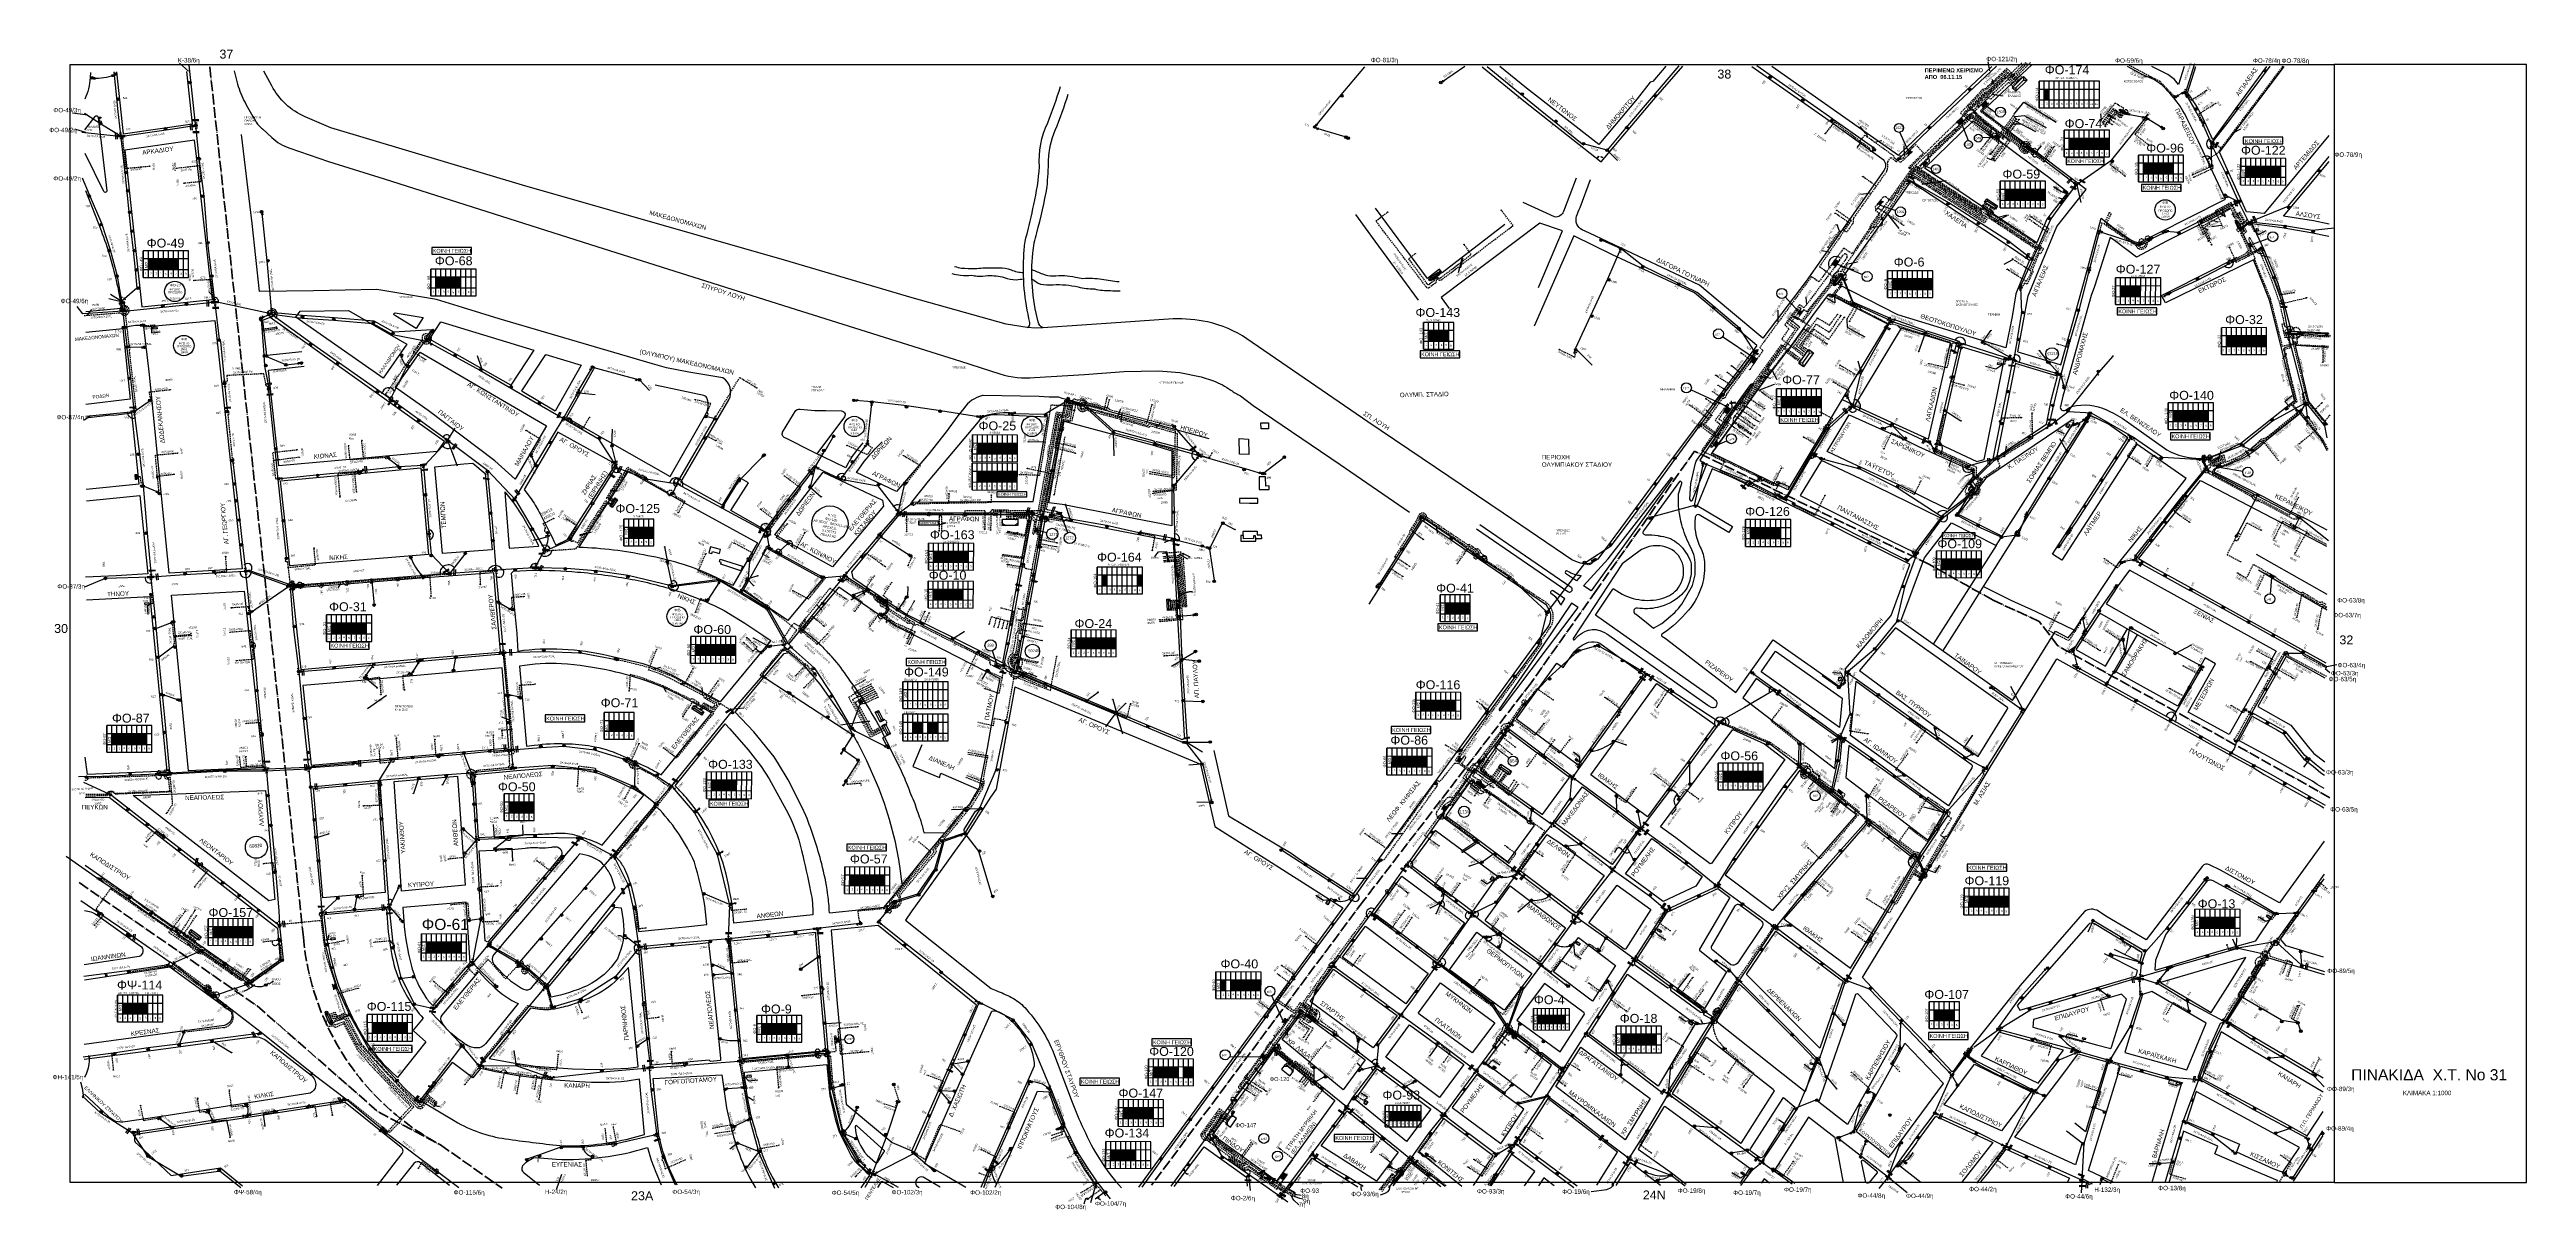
# Model space of a CAD drawing. Header units: millimetres. Extents: x 918 to 3138, y 719 to 1759.
import ezdxf
from ezdxf import colors
from ezdxf.entities.mleader import LeaderData, LeaderLine
from ezdxf.enums import TextEntityAlignment as Align
from ezdxf.math import Vec2, Vec3

# ---------------------------------------------------------------- set-up
doc = ezdxf.new("R2010")
doc.units = ezdxf.units.MM
doc.header["$LTSCALE"] = 0.5
doc.linetypes.add('ACAD_ISO04W100', pattern=[30, 24, -3, 0, -3])
doc.linetypes.add('DASHED', pattern=[19.05, 12.7, -6.35])
for name, color, linetype in [('Link Box 2 Διευθύνσεων', 7, 'Continuous'), ('Link Box 4 Διευθύνσεων', 7, 'Continuous'), ('Pillar OTE', 7, 'Continuous'), ('Άγνωστα', 7, 'Continuous'), ('Ασφαλειοκιβώτια Χ.Τ 12 αναχωρήσεων', 7, 'Continuous'), ('Ασφαλειοκιβώτια Χ.Τ 6 αναχωρήσεων', 7, 'Continuous'), ('Ασφαλειοκιβώτια Χ.Τ 9 αναχωρήσεων', 7, 'Continuous'), ('Γέφυρες', 7, 'Continuous'), ('Γυμνά εναέρια ΧΤ (1Φ)   2x16AL', 7, 'Continuous'), ('Γυμνά εναέρια ΧΤ (3Φ)   3x50+35CU', 7, 'Continuous'), ('Γυμνά εναέρια ΧΤ (3Φ)   4x35CU', 7, 'Continuous'), ('Γυμνά εναέρια ΧΤ (3Φ)   4x50AL', 7, 'Continuous'), ('Γυμνά εναέρια ΧΤ (3Φ)   4x50CU', 7, 'Continuous'), ('Γυμνά εναέρια ΧΤ 16+16', 7, 'Continuous'), ('Γυμνά εναέρια ΧΤ 50+16', 7, 'Continuous'), ('Γυμνά εναέρια ΧΤ και ΦΟΠ (1Φ)   2x50+16AL', 7, 'Continuous'), ('Γυμνά εναέρια ΧΤ και ΦΟΠ (3Φ)   4x50+16AL', 7, 'Continuous'), ('Εναέρια παροχή ΧΤ 4x16', 7, 'SYN_LINE'), ('Εναέρια ΧΤ 4Χ120+25AL', 7, 'SYN_LINE'), ('Επίτονοι', 7, 'Continuous'), ('Επιγραφές - Σχήματα', 7, 'Continuous'), ('Καλώδια ΧΤ   15AL', 7, 'DASHED'), ('Καλώδια ΧΤ   3x150+50AL', 7, 'DASHED'), ('Καλώδια ΧΤ   3x150+50CU', 7, 'DASHED'), ('Καλώδια ΧΤ   3x150+70AL', 7, 'DASHED'), ('Καλώδια ΧΤ   3x150AL+50CU', 7, 'DASHED'), ('Καλώδια ΧΤ   3x150AL+50XLPE', 7, 'DASHED'), ('Καλώδια ΧΤ   3x48+38+16.5', 7, 'DASHED'), ('Καλώδια ΧΤ   3x95+35 CU', 7, 'DASHED'), ('Καλώδια ΧΤ   3x95+50 AL XLPE', 7, 'DASHED'), ('Καλώδια ΧΤ   3x95+50CU', 7, 'DASHED'), ('Καλώδια ΧΤ   4x25CU', 7, 'DASHED'), ('Καλώδια ΧΤ   4x50AL', 7, 'DASHED'), ('Καλώδια ΧΤ   4x50CU', 7, 'DASHED'), ('Καλώδια ΧΤ   4x6CU', 7, 'DASHED'), ('Μηχανική τομή', 7, 'Continuous'), ('Στύλος Ξύλινος', 7, 'Continuous'), ('Στύλος Ξύλινος @ 1', 7, 'Continuous'), ('Στύλος ΦΜ', 7, 'Continuous'), ('Στύλος ΦΜ @ 1', 7, 'Continuous'), ('Συνδέσεις', 7, 'Continuous'), ('Συνεστραμμένα ΧΤ   3x70+54.6+25 AL', 7, 'SYN_LINE'), ('Τομή', 7, 'Continuous'), ('Υποσταθμοί', 7, 'Continuous'), ('Υποσταθμός εναέριος 2 στύλων', 7, 'Continuous'), ('Υποσταθμός πόλεως', 7, 'Continuous'), ('Υπόβαθρο ΔΕΗ', 7, 'Continuous'), ('Υπόγεια Καλώδια Δικτύου ΧΤ   .04', 7, 'DASHED'), ('Υπόγεια Καλώδια Δικτύου ΧΤ   .06', 7, 'DASHED'), ('Υπόγεια Καλώδια Δικτύου ΧΤ   .10', 7, 'DASHED'), ('Υπόγεια Καλώδια Δικτύου ΧΤ   .15', 7, 'DASHED'), ('Υπόγεια καλώδια Παροχών ΧΤ   .0225', 7, 'DASHED'), ('Υπόγεια καλώδια Παροχών ΧΤ   .075', 7, 'DASHED'), ('Υπόγεια καλώδια Παροχών ΧΤ   .15', 7, 'DASHED'), ('Υπόγεια καλώδια Παροχών ΧΤ   4x16AL', 7, 'DASHED'), ('Υπόγεια καλώδια Παροχών ΧΤ   4x16CU', 7, 'DASHED'), ('Υπόγεια καλώδια Παροχών ΧΤ   4x25', 7, 'DASHED'), ('Υπόγεια καλώδια Παροχών ΧΤ   4x50AL', 7, 'DASHED'), ('Υπόγεια καλώδια Παροχών ΧΤ   4x6', 7, 'DASHED')]:
    doc.layers.add(name, color=color, linetype=linetype)
doc.styles.add('ar', font='ARIAL.TTF')
doc.styles.add('arial', font='ARIAL.TTF')
doc.styles.get("Standard").update_dxf_attribs({"font": 'ARIAL.TTF'})
doc.linetypes.add('SYN_LINE', pattern='A,0.5,-0.0001,["/\\/\\/\\/",Standard,S=0.1,R=0,X=0,Y=-0.05],-0.25', length=0.7501)
doc.dimstyles.new('ISO-25', dxfattribs={"dimtxt": 2.5, "dimasz": 2.5, "dimexe": 1.25, "dimexo": 0.625, "dimtad": 1, "dimtxsty": 'Standard', "dimcen": 2.5, "dimadec": 0, "dimazin": 0, "dimtfac": 1, "dimtmove": 0, "dimatfit": 3, "dimfxl": 1, "dimarcsym": 0})

# ---------------------------------------------------------------- blocks, each defined once
blk = doc.blocks.new('ΥΠΑΡΧΩΝ ΤΣΙΜΕΝΤΕΝΙΟΣ ΣΤΥΛΟΣ')
at = {"layer": 'Στύλος ΦΜ'}
blk.add_hatch(color=7, dxfattribs=at).paths.add_polyline_path([(-1.3, -2.3, 0.574793), (2.6, 0, 0.268822), (1.3, 2.3)])
at = {"layer": 'Στύλος ΦΜ', "color": 7}
blk.add_line((-1.3, -2.3), (1.3, 2.3), dxfattribs=at)
blk.add_circle((0, 0), 2.62, dxfattribs=at)
at = {"layer": 'Στύλος ΦΜ', "flags": 4}
for tag, p in [('ΤΥΠΟΣ', (-4.9, 3)), ('ΑΡΙΘΜΟΣ', (-4.7, 8.1))]:
    blk.add_attdef(tag, p, '', height=4, dxfattribs=at)
blk = doc.blocks.new('ΥΠΑΡΧΩΝ ΞΥΛΙΝΟΣ ΣΤΥΛΟΣ')
at = {"layer": 'Στύλος Ξύλινος'}
h = blk.add_hatch(color=7, dxfattribs=at)
h.paths.add_polyline_path([(-2.6, 0, 0.270008), (-1.3, -2.3), (1.3, 2.3, 0.576266)])
h.paths.add_polyline_path([(-1.3, -2.3, 0.574793), (2.6, 0, 0.268822), (1.3, 2.3)])
at = {"layer": 'Στύλος Ξύλινος', "color": 7}
blk.add_line((-1.3, -2.3), (1.3, 2.3), dxfattribs=at)
blk.add_circle((0, 0), 2.62, dxfattribs=at)
at = {"layer": 'Στύλος Ξύλινος', "flags": 4}
for tag, p in [('ΑΡΙΘΜΟΣ', (-4.9, 8.6)), ('ΤΥΠΟΣ', (-4.8, 3.4))]:
    blk.add_attdef(tag, p, '', height=4, dxfattribs=at)
blk = doc.blocks.new('ΑΣΦΑΛΕΙΟΚΙΒΩΤΙΟ ΥΠΟΣΤΑΘΜΟΥ 9 ΑΝΑΧΩΡΗΣΕΩΝ')
at = {"layer": 'Ασφαλειοκιβώτια Χ.Τ 9 αναχωρήσεων', "ltscale": 40}
for p, q in [((-23.8, 40.4), (24, 40.4)), ((-23.8, 31.4), (24, 31.4)), ((-23.8, 22.4), (24, 22.4)), ((-23.8, 13.4), (24, 13.4)), ((-23.8, 4.4), (24, 4.4)), ((-9.7, 40.4), (-9.7, -40.6)), ((9.9, 40.4), (9.9, -40.6)), ((-23.8, -4.6), (24, -4.6)), ((-23.8, -13.6), (24, -13.6)), ((-23.8, -22.6), (24, -22.6)), ((-23.8, -31.6), (24, -31.6))]:
    blk.add_line(p, q, dxfattribs=at)
at = {"layer": 'Ασφαλειοκιβώτια Χ.Τ 9 αναχωρήσεων'}
blk.add_lwpolyline([(-23.8, -40.6), (24, -40.6), (24, 40.4), (-23.8, 40.4)], close=True, dxfattribs=at)
for s, p in [('5', (-19.3, 1.4)), ('1', (-18.5, 37.3)), ('3', (-18.5, 18.9)), ('2', (-18.4, 28)), ('4', (-18, 10.7)), ('7', (-19.2, -16.8)), ('9', (-19.1, -34.1)), ('8', (-18.8, -25.9)), ('6', (-18.3, -8.4))]:
    blk.add_text(s, height=3.6, rotation=270, dxfattribs=at).set_placement(p)
at = {"layer": 'Ασφαλειοκιβώτια Χ.Τ 9 αναχωρήσεων', "ltscale": 40}
for tag, height, p in [('ΟΝΟΜΑ', 5, (-0.2, 44.3)), ('ΚΕΙΜΕΝΟ 1', 2, (17.1, 35.6)), ('ΚΕΙΜΕΝΟ 2', 2, (17.1, 26.9)), ('ΚΕΙΜΕΝΟ 3', 2, (17.1, 17.7)), ('ΚΕΙΜΕΝΟ 4', 2, (17.1, 8.7)), ('ΚΕΙΜΕΝΟ 5', 2, (17.1, -0.1)), ('ΣΧ', 2, (-0.1, -42.6)), ('ΚΕΙΜΕΝΟ 6', 2, (17.1, -9.1)), ('ΚΕΙΜΕΝΟ 7', 2, (17.1, -18.1)), ('ΚΕΙΜΕΝΟ 8', 2, (17.1, -26.9)), ('ΚΕΙΜΕΝΟ 9', 2, (17.1, -36))]:
    blk.add_attdef(tag, text='', height=height, dxfattribs=at).set_placement(p, align=Align.MIDDLE_CENTER)
blk = doc.blocks.new('ΑΣΦΑΛΕΙΟΚΙΒΩΤΙΟ ΥΠΟΣΤΑΘΜΟΥ 6 ΑΝΑΧΩΡΗΣΕΩΝ')
at = {"layer": 'Ασφαλειοκιβώτια Χ.Τ 6 αναχωρήσεων', "ltscale": 40}
for p, q in [((-23.9, 27), (23.9, 27)), ((-23.9, 18), (23.9, 18)), ((-23.9, 9), (23.9, 9)), ((-23.9, 0), (23.9, 0)), ((-9.8, 27), (-9.8, -27)), ((9.8, 27), (9.8, -27)), ((-23.9, -9), (23.9, -9)), ((-23.9, -18), (23.9, -18))]:
    blk.add_line(p, q, dxfattribs=at)
at = {"layer": 'Ασφαλειοκιβώτια Χ.Τ 6 αναχωρήσεων'}
blk.add_lwpolyline([(-23.9, -27), (23.9, -27), (23.9, 27), (-23.9, 27)], close=True, dxfattribs=at)
for s, p in [('3', (-18.5, 6)), ('2', (-18.2, 14.8)), ('1', (-17.8, 23.7)), ('6', (-19.5, -20.7)), ('4', (-18.7, -3.7)), ('5', (-18.6, -12.2))]:
    blk.add_text(s, height=3.6, rotation=270, dxfattribs=at).set_placement(p)
at = {"layer": 'Ασφαλειοκιβώτια Χ.Τ 6 αναχωρήσεων', "ltscale": 40}
for tag, height, p in [('ΟΝΟΜΑ', 5, (-0.3, 31.7)), ('ΚΕΙΜΕΝΟ 1', 2, (17, 22.4)), ('ΚΕΙΜΕΝΟ 2', 2, (17, 13.7)), ('ΚΕΙΜΕΝΟ 3', 2, (17, 4.3)), ('ΣΧ', 2, (-0.2, -29.2)), ('ΚΕΙΜΕΝΟ 4', 2, (17, -4.7)), ('ΚΕΙΜΕΝΟ 5', 2, (17, -13.5)), ('ΚΕΙΜΕΝΟ 6', 2, (17, -22.4))]:
    blk.add_attdef(tag, text='', height=height, dxfattribs=at).set_placement(p, align=Align.MIDDLE_CENTER)
blk = doc.blocks.new('ΑΣΦΑΛΕΙΟΚΙΒΩΤΙΟ ΥΠΟΣΤΑΘΜΟΥ 12 ΑΝΑΧΩΡΗΣΕΩΝ')
at = {"layer": 'Ασφαλειοκιβώτια Χ.Τ 12 αναχωρήσεων', "ltscale": 40}
for p, q in [((-23.9, 54), (23.9, 54)), ((-23.9, 45), (23.9, 45)), ((-9.8, 54), (-9.8, -54)), ((9.8, 54), (9.8, -54)), ((-23.9, 36), (23.9, 36)), ((-23.9, 27), (23.9, 27)), ((-23.9, 18), (23.9, 18)), ((-23.9, 9), (23.9, 9)), ((-23.9, 0), (23.9, 0)), ((-23.9, -9), (23.9, -9)), ((-23.9, -18), (23.9, -18)), ((-23.9, -27), (23.9, -27)), ((-23.9, -36), (23.9, -36)), ((-23.9, -45), (23.9, -45))]:
    blk.add_line(p, q, dxfattribs=at)
at = {"layer": 'Ασφαλειοκιβώτια Χ.Τ 12 αναχωρήσεων'}
blk.add_lwpolyline([(-23.9, -54), (23.9, -54), (23.9, 54), (-23.9, 54)], close=True, dxfattribs=at)
for s, rotation, p in [('1', 268.1711, (-18.5, 50.9)), ('5', 270, (-18.8, 14.5)), ('3', 270, (-18.6, 32.9)), ('6', 270, (-18.6, 5.6)), ('4', 270, (-18.5, 23.5)), ('2', 270, (-18.3, 41.3)), ('7', 270, (-19, -2.6)), ('9', 270, (-18.9, -21.3)), ('11', 270, (-18.7, -37)), ('8', 270, (-18.5, -11.8)), ('10', 270, (-18.5, -28)), ('12', 270, (-18.6, -46))]:
    blk.add_text(s, height=3.6, rotation=rotation, dxfattribs=at).set_placement(p)
at = {"layer": 'Ασφαλειοκιβώτια Χ.Τ 12 αναχωρήσεων', "ltscale": 40}
for tag, height, p in [('ΟΝΟΜΑ', 5, (0.1, 57.9)), ('ΚΕΙΜΕΝΟ 1', 2, (17.3, 49.2)), ('ΚΕΙΜΕΝΟ 2', 2, (17.3, 40.5)), ('ΚΕΙΜΕΝΟ 3', 2, (17.3, 31.4)), ('ΚΕΙΜΕΝΟ 4', 2, (17.3, 22.4)), ('ΚΕΙΜΕΝΟ 5', 2, (17.3, 13.6)), ('ΚΕΙΜΕΝΟ 6', 2, (17.3, 4.7)), ('ΚΕΙΜΕΝΟ 10', 2, (17.3, -31.5)), ('ΚΕΙΜΕΝΟ 11', 2, (17.3, -40.6)), ('ΚΕΙΜΕΝΟ 7', 2, (17.3, -4.4)), ('ΚΕΙΜΕΝΟ 8', 2, (17.3, -13.2)), ('ΚΕΙΜΕΝΟ 9', 2, (17.3, -22.3)), ('ΣΧ', 2, (0.2, -56.1)), ('ΚΕΙΜΕΝΟ 12', 2, (17.3, -49.5))]:
    blk.add_attdef(tag, text='', height=height, dxfattribs=at).set_placement(p, align=Align.MIDDLE_CENTER)
blk = doc.blocks.new('ΜΗΧΑΝΙΚΗ ΤΟΜΗ')
at = {"layer": 'Μηχανική τομή', "ltscale": 40}
for p, q in [((-1.9, 0.8), (1.9, 0.8)), ((1.9, 0), (-1.9, 0))]:
    blk.add_line(p, q, dxfattribs=at)
blk = doc.blocks.new('ΤΟΜΗ')
at = {"layer": 'Τομή', "ltscale": 40}
for p, q in [((-5.7, 0), (5.7, 0)), ((5.7, -2.3), (-5.7, -2.3))]:
    blk.add_line(p, q, dxfattribs=at)
blk = doc.blocks.new('ΥΠΟΣΤΑΘΜΟΣ ΕΝΑΕΡΙΟΣ ΕΠΙ 2 ΣΤΥΛΩΝ')
at = {"layer": 'Υποσταθμός εναέριος 2 στύλων', "linetype": 'Continuous'}
for points in [[(-12, -2.1, 0.574793), (-8.5, -0.1, 0.268822), (-9.6, 2)], [(9.7, -2.1, 0.574793), (13.2, -0.1, 0.268822), (12, 1.9)]]:
    blk.add_hatch(color=256, dxfattribs=at).paths.add_polyline_path(points)
for p, q in [((-12, -2.1), (-9.6, 2)), ((9.7, -2.1), (12, 1.9))]:
    blk.add_line(p, q, dxfattribs=at)
for centre in [(-10.8, -0.1), (10.8, -0.1)]:
    blk.add_circle(centre, 2.36, dxfattribs=at)
at = {"layer": 'Υποσταθμός πόλεως', "linetype": 'Continuous', "ltscale": 40}
blk.add_lwpolyline([(-8.6, 2.8), (8.6, 2.8), (8.6, -2.8), (-8.6, -2.8)], close=True, dxfattribs=at)
for points in [[(-5.8, 0), (-8.6, 2.8)], [(-8.6, -2.8), (-5.8, 0)], [(-5.8, 0), (5.8, 0)], [(5.8, 0), (8.6, 2.8)], [(8.6, -2.8), (5.8, 0)]]:
    blk.add_lwpolyline(points, dxfattribs=at)
at = {"layer": 'Υποσταθμός εναέριος 2 στύλων', "ltscale": 40, "flags": 1}
for tag, p in [('ΜΕΤΑΣΧΗΜΑΤΙΣΜΟΣ', (14.1, 2.5)), ('ΙΣΧΥΣ', (14.1, -0.3)), ('ΑΡΙΘΜΟΣ', (14.2, -3))]:
    blk.add_attdef(tag, p, '', height=1.8, dxfattribs=at)
blk = doc.blocks.new('LINK BOX 4 ΑΝΑΧΩΡΗΣΕΩΝ')
at = {"layer": 'Link Box 4 Διευθύνσεων', "ltscale": 40}
blk.add_hatch(color=256, dxfattribs=at).paths.add_polyline_path([(-3.5, 0), (-3.5, -4.7), (3.5, -4.7), (3.5, 0)])
for p, q in [((-3.5, 0), (-5.3, 0)), ((5.3, 0), (3.5, 0)), ((-3.5, -4.7), (-5.3, -4.7)), ((5.3, -4.7), (3.5, -4.7))]:
    blk.add_line(p, q, dxfattribs=at)
blk.add_lwpolyline([(-3.5, -4.7), (-3.5, 0), (3.5, 0), (3.5, -4.7)], close=True, dxfattribs=at)
blk = doc.blocks.new('LINK BOX 2 ΑΝΑΧΩΡΗΣΕΩΝ')
at = {"layer": 'Link Box 2 Διευθύνσεων', "ltscale": 40}
blk.add_hatch(color=256, dxfattribs=at).paths.add_polyline_path([(-2, 1.3), (-2, -1.5), (1.9, -1.5), (1.9, 1.3)])
for p, q in [((-2, -0.1), (-4.3, -0.1)), ((4.1, -0.1), (1.9, -0.1))]:
    blk.add_line(p, q, dxfattribs=at)
blk.add_lwpolyline([(-2, -1.5), (-2, 1.3), (1.9, 1.3), (1.9, -1.5)], close=True, dxfattribs=at)
blk = doc.blocks.new('ΕΠΙΤΟΝΟΣ')
at = {"layer": 'Επίτονοι', "lineweight": 40, "ltscale": 40}
blk.add_hatch(color=256, dxfattribs=at).paths.add_polyline_path([(-1.1, 6.5), (0, 9.1), (1.1, 6.5)])
for p, q in [((-1.1, 6.5), (0, 9.1)), ((1.1, 6.5), (-1.1, 6.5)), ((-1.1, 6.5), (0, 6.5)), ((0, 9.1), (1.1, 6.5)), ((0, 6.5), (0, 0))]:
    blk.add_line(p, q, dxfattribs=at)
blk = doc.blocks.new('ΥΠΟΣΤΑΘΜΟΣ ΠΟΛΕΩΣ')
at = {"layer": 'Υποσταθμός πόλεως', "linetype": 'Continuous', "ltscale": 40}
blk.add_lwpolyline([(-8.6, 2.8), (8.6, 2.8), (8.6, -2.8), (-8.6, -2.8)], close=True, dxfattribs=at)
for points in [[(-5.8, 0), (-8.6, 2.8)], [(5.8, 0), (8.6, 2.8)], [(-8.6, -2.8), (-5.8, 0)], [(-5.8, 0), (5.8, 0)], [(8.6, -2.8), (5.8, 0)]]:
    blk.add_lwpolyline(points, dxfattribs=at)
at = {"layer": 'Υποσταθμός πόλεως', "linetype": 'SYN_LINE', "ltscale": 40, "flags": 1}
for tag, p in [('ΜΕΤΑΣΧΗΜΑΤΙΣΜΟΣ', (10.6, 2.4)), ('ΙΣΧΥΣ', (10.6, -0.4)), ('ΑΡΙΘΜΟΣ', (10.7, -3.1))]:
    blk.add_attdef(tag, p, '', height=1.8, dxfattribs=at)
blk = doc.blocks.new('_ΣΥΝΔΕΣΗ')
at = {"layer": 'Συνδέσεις', "linetype": 'SYN_LINE', "ltscale": 40}
blk.add_hatch(color=256, dxfattribs=at).paths.add_polyline_path([(0.5, 0, 1), (-0.5, 0, 1)])
at = {"layer": 'Συνδέσεις'}
blk.add_circle((0, 0), 0.5, dxfattribs=at)
blk = doc.blocks.new('υποσταθμος σε κλειστο χωρο')
at = {"layer": 'Υποσταθμοί', "ltscale": 40}
blk.add_hatch(color=256, dxfattribs=at).paths.add_polyline_path([(-9.5, -3.1), (9.5, -3.1), (9.5, 3.1)])
blk.add_lwpolyline([(-9.5, -3.1), (-9.5, 3.1), (9.5, 3.1), (9.5, -3.1)], close=True, dxfattribs=at)
blk.add_lwpolyline([(-9.5, -3.1), (9.5, 3.1)], dxfattribs=at)
blk = doc.blocks.new('ΥΠΑΡΧΩΝ ΥΠΟΣΤΑΘΜΟΣ ΣΕ ΚΛΕΙΣΤΟ ΧΩΡΟ')
at = {"layer": 'Υποσταθμοί'}
blk.add_blockref('υποσταθμος σε κλειστο χωρο', (0, 0), dxfattribs=at)
at = {"layer": 'Υποσταθμοί', "linetype": 'SYN_LINE', "ltscale": 40, "flags": 1}
for tag, p in [('ΜΕΤΑΣΧΗΜΑΤΙΣΜΟΣ', (10.7, 2.2)), ('ΙΣΧΥΣ', (10.6, -0.9)), ('ΑΡΙΘΜΟΣ', (10.8, -3.9))]:
    blk.add_attdef(tag, p, '', height=2, dxfattribs=at)
blk = doc.blocks.new('LINK BOX 4 ΑΝΑΧΩΡΗΣΕΩΝ_')
at = {"layer": 'Link Box 4 Διευθύνσεων', "ltscale": 40}
for points in [[(-3.5, 0), (-3.5, -4.7), (3.5, -4.7), (3.5, 0)], [(5.3, -4.9, 1), (5.3, -4.4, 1)]]:
    blk.add_hatch(color=256, dxfattribs=at).paths.add_polyline_path(points)
for p, q in [((-3.5, 0), (-5.3, 0)), ((5.3, 0), (3.5, 0)), ((-3.5, -4.7), (-5.3, -4.7)), ((5.3, -4.7), (3.5, -4.7))]:
    blk.add_line(p, q, dxfattribs=at)
blk.add_lwpolyline([(-3.5, -4.7), (-3.5, 0), (3.5, 0), (3.5, -4.7)], close=True, dxfattribs=at)
blk.add_circle((5.3, -4.7), 0.252, dxfattribs=at)
blk = doc.blocks.new('TSONTA XT1')
at = {"ltscale": 40}
h = blk.add_hatch(color=256, dxfattribs=at)
h.dxf.hatch_style = 1
h.paths.add_polyline_path([(596, 2487.7), (597.1, 2488.8), (596, 2489.9), (594.9, 2488.8)])
blk.add_lwpolyline([(594.9, 2488.8), (596, 2489.9), (597.1, 2488.8), (596, 2487.7)], close=True, dxfattribs=at)
blk = doc.blocks.new('PILLAR ΟΤΕ')
at = {"layer": 'Pillar OTE', "ltscale": 40}
blk.add_lwpolyline([(-3.3, 2), (3.4, 2), (3.4, -2), (-3.3, -2)], close=True, dxfattribs=at)
at = {"layer": 'Pillar OTE', "insert": (-1.8, 0.7), "char_height": 1.357, "width": 109.961, "attachment_point": 1}
blk.add_mtext('{\\fArial|b1|i0|c161|p34;OTE}', dxfattribs=at)
blk = doc.blocks.new('ΥΠΟΣΤΑΘΜΟΣ ΠΟΛΕΩΣ 9 ΑΝΑΧΩΡΗΣΕΩΝ')
at = {"layer": 'Υποσταθμός πόλεως', "ltscale": 40}
for p, q in [((-9.6, -2.8), (-9.6, -4)), ((-7.1, -2.8), (-7.1, -4)), ((-4.8, -2.8), (-4.8, -4)), ((-2.4, -2.8), (-2.4, -4)), ((0.1, -2.8), (0.1, -4)), ((2.5, -2.8), (2.5, -4)), ((5, -2.8), (5, -4)), ((7.5, -2.8), (7.5, -4)), ((9.6, -2.8), (9.6, -4))]:
    blk.add_line(p, q, dxfattribs=at)
blk.add_lwpolyline([(-10, 2.8), (10, 2.8), (10, -2.8), (-10, -2.8)], close=True, dxfattribs=at)
for points in [[(-7.2, 0), (-10, 2.8)], [(-10, -2.8), (-7.2, 0)], [(-7.2, 0), (7.2, 0)], [(7.2, 0), (10, 2.8)], [(10, -2.8), (7.2, 0)]]:
    blk.add_lwpolyline(points, dxfattribs=at)
at = {"layer": 'Υποσταθμός πόλεως', "linetype": 'SYN_LINE', "ltscale": 40, "flags": 1}
for tag, p in [('ΜΕΤΑΣΧΗΜΑΤΙΣΜΟΣ', (10.8, 1.7)), ('ΙΣΧΥΣ', (10.8, -1.1)), ('ΑΡΙΘΜΟΣ', (10.9, -3.8))]:
    blk.add_attdef(tag, p, '', height=1.8, dxfattribs=at)
blk = doc.blocks.new('ΠΡΟΒΛΕΠΟΜΕΝΟΣ ΥΠΟΣΤΑΘΜΟΣ ΣΕ ΚΛΕΙΣΤΟ ΧΩΡΟ')
at = {"layer": 'Υποσταθμοί', "ltscale": 40}
blk.add_line((-10, -3), (10, 3), dxfattribs=at)
blk.add_lwpolyline([(-10, -3), (-10, 3), (10, 3), (10, -3)], close=True, dxfattribs=at)
at = {"layer": 'Υποσταθμοί', "linetype": 'SYN_LINE', "ltscale": 40, "flags": 1}
for tag, p in [('ΜΕΤΑΣΧΗΜΑΤΙΣΜΟΣ', (12, 2)), ('ΙΣΧΥΣ', (12, -1)), ('ΑΡΙΘΜΟΣ', (12, -4))]:
    blk.add_attdef(tag, p, '', height=2, dxfattribs=at)
blk = doc.blocks.new('τομή_')
at = {"layer": 'Επιγραφές - Σχήματα'}
for p, q in [((-1.3, -0.2), (0.1, 0.7)), ((-1.1, -0.5), (0.3, 0.5)), ((-0.7, 0.6), (-0.3, -0.4))]:
    blk.add_line(p, q, dxfattribs=at)

msp = doc.modelspace()

# ---------------------------------------------------------------- hatches: boundary and pattern name
at = {"layer": 'Ασφαλειοκιβώτια Χ.Τ 9 αναχωρήσεων', "ltscale": 40}
for color, points in [(151, [(2727.9, 1679.3), (2727.9, 1669.4), (2732.4, 1669.4), (2732.4, 1679.3)]), (173, [(2732.4, 1679.3), (2732.4, 1669.4), (2736.9, 1669.4), (2736.9, 1679.3)]), (2, [(2736.9, 1679.3), (2736.9, 1669.4), (2741.4, 1669.4), (2741.4, 1679.3)]), (1, [(2741.4, 1679.3), (2741.4, 1669.4), (2745.9, 1669.4), (2745.9, 1679.3)]), (85, [(2745.9, 1679.3), (2745.9, 1669.4), (2750.4, 1669.4), (2750.4, 1679.3)]), (6, [(2750.4, 1679.3), (2750.4, 1669.4), (2754.9, 1669.4), (2754.9, 1679.3)]), (27, [(2754.9, 1679.3), (2754.9, 1669.4), (2759.4, 1669.4), (2759.4, 1679.3)]), (62, [(2759.4, 1679.3), (2759.4, 1669.4), (2763.9, 1669.4), (2763.9, 1679.3)]), (133, [(2794.4, 1657), (2794.4, 1647.1), (2798.9, 1647.1), (2798.9, 1657)]), (1, [(2798.9, 1657), (2798.9, 1647.1), (2803.4, 1647.1), (2803.4, 1657)]), (2, [(2803.4, 1657), (2803.4, 1647.1), (2807.9, 1647.1), (2807.9, 1657)]), (6, [(2807.9, 1657), (2807.9, 1647.1), (2812.4, 1647.1), (2812.4, 1657)]), (30, [(2812.4, 1657), (2812.4, 1647.1), (2816.9, 1647.1), (2816.9, 1657)]), (5, [(2816.9, 1657), (2816.9, 1647.1), (2821.4, 1647.1), (2821.4, 1657)]), (5, [(2886.1, 1654.1), (2886, 1644.3), (2890.5, 1644.3), (2890.6, 1654.1)]), (85, [(2890.6, 1654.1), (2890.5, 1644.3), (2895, 1644.3), (2895.1, 1654.1)]), (6, [(2895.1, 1654.1), (2895, 1644.3), (2899.5, 1644.2), (2899.6, 1654.1)]), (2, [(2899.6, 1654.1), (2899.5, 1644.2), (2904, 1644.2), (2904.1, 1654)]), (30, [(2904.1, 1654), (2904, 1644.2), (2908.5, 1644.2), (2908.6, 1654)]), (133, [(2908.6, 1654), (2908.5, 1644.2), (2913, 1644.2), (2913.1, 1654)]), (2, [(2670.6, 1633.6), (2670.7, 1623.8), (2675.2, 1623.8), (2675.1, 1633.6)]), (85, [(2675.1, 1633.6), (2675.2, 1623.8), (2679.7, 1623.8), (2679.6, 1633.6)]), (173, [(2679.6, 1633.6), (2679.7, 1623.8), (2684.2, 1623.8), (2684.1, 1633.6)]), (133, [(2684.1, 1633.6), (2684.2, 1623.8), (2688.7, 1623.8), (2688.6, 1633.6)]), (30, [(2688.6, 1633.6), (2688.7, 1623.8), (2693.2, 1623.8), (2693.1, 1633.6)]), (1, [(2693.1, 1633.6), (2693.2, 1623.8), (2697.7, 1623.8), (2697.6, 1633.6)]), (27, [(2697.6, 1633.6), (2697.7, 1623.8), (2702.2, 1623.8), (2702.1, 1633.6)]), (151, [(2702.1, 1633.6), (2702.2, 1623.8), (2706.7, 1623.8), (2706.6, 1633.6)]), (27, [(1006.9, 1571.3), (1006.9, 1561.5), (1011.4, 1561.5), (1011.4, 1571.3)]), (2, [(1011.4, 1571.3), (1011.4, 1561.5), (1015.9, 1561.5), (1015.9, 1571.3)]), (1, [(1015.9, 1571.3), (1015.9, 1561.5), (1020.4, 1561.5), (1020.4, 1571.3)]), (5, [(1020.4, 1571.3), (1020.4, 1561.5), (1024.9, 1561.5), (1024.9, 1571.3)]), (6, [(1024.9, 1571.3), (1024.9, 1561.5), (1029.4, 1561.5), (1029.4, 1571.3)]), (62, [(1029.4, 1571.3), (1029.4, 1561.5), (1033.9, 1561.5), (1033.9, 1571.3)]), (173, [(1269, 1554.8), (1269, 1545), (1273.5, 1545), (1273.5, 1554.8)]), (133, [(1273.5, 1554.8), (1273.5, 1545), (1278, 1545), (1278, 1554.8)]), (30, [(1278, 1554.8), (1278, 1545), (1282.5, 1545), (1282.5, 1554.8)]), (1, [(1282.5, 1554.8), (1282.5, 1545), (1287, 1545), (1287, 1554.8)]), (2, [(2569.6, 1553.3), (2569.6, 1543.5), (2574.1, 1543.5), (2574.1, 1553.4)]), (6, [(2574.1, 1553.4), (2574.1, 1543.5), (2578.6, 1543.5), (2578.6, 1553.4)]), (170, [(2578.6, 1553.4), (2578.6, 1543.5), (2583.1, 1543.5), (2583.1, 1553.4)]), (30, [(2583.1, 1553.4), (2583.1, 1543.5), (2587.6, 1543.5), (2587.6, 1553.4)]), (27, [(2587.6, 1553.4), (2587.6, 1543.5), (2592.1, 1543.5), (2592.1, 1553.4)]), (1, [(2592.1, 1553.4), (2592.1, 1543.5), (2596.6, 1543.5), (2596.6, 1553.4)]), (133, [(2596.6, 1553.4), (2596.6, 1543.5), (2601.1, 1543.5), (2601.1, 1553.4)]), (85, [(2601.1, 1553.4), (2601.1, 1543.5), (2605.6, 1543.5), (2605.6, 1553.4)]), (6, [(2774, 1547), (2773.9, 1537.2), (2778.4, 1537.2), (2778.5, 1547)]), (151, [(2778.5, 1547), (2778.4, 1537.2), (2782.9, 1537.2), (2783, 1547)]), (30, [(2783, 1547), (2782.9, 1537.2), (2787.4, 1537.2), (2787.5, 1547)]), (133, [(2787.5, 1547), (2787.4, 1537.2), (2791.9, 1537.1), (2792, 1547)]), (85, [(2154, 1507.1), (2154, 1497.3), (2158.5, 1497.3), (2158.5, 1507.1)]), (1, [(2158.5, 1507.1), (2158.5, 1497.3), (2163, 1497.3), (2163, 1507.1)]), (151, [(2163, 1507.1), (2163, 1497.3), (2167.5, 1497.3), (2167.5, 1507.1)]), (2, [(2167.5, 1507.1), (2167.5, 1497.3), (2172, 1497.3), (2172, 1507.1)]), (30, [(2868.7, 1502.3), (2868.7, 1492.5), (2873.2, 1492.5), (2873.2, 1502.3)]), (2, [(2873.2, 1502.3), (2873.2, 1492.5), (2877.7, 1492.5), (2877.7, 1502.3)]), (5, [(2877.7, 1502.3), (2877.7, 1492.5), (2882.2, 1492.5), (2882.2, 1502.3)]), (6, [(2882.2, 1502.3), (2882.2, 1492.5), (2886.7, 1492.5), (2886.7, 1502.3)]), (133, [(2886.7, 1502.3), (2886.7, 1492.5), (2891.2, 1492.5), (2891.2, 1502.3)]), (27, [(2891.2, 1502.3), (2891.2, 1492.5), (2895.7, 1492.5), (2895.7, 1502.3)]), (173, [(2895.7, 1502.3), (2895.7, 1492.5), (2900.2, 1492.5), (2900.2, 1502.3)]), (1, [(2900.2, 1502.3), (2900.2, 1492.5), (2904.7, 1492.5), (2904.7, 1502.3)]), (173, [(2470, 1447.7), (2470, 1437.9), (2474.5, 1437.9), (2474.5, 1447.7)]), (85, [(2474.5, 1447.7), (2474.5, 1437.9), (2479, 1437.9), (2479, 1447.7)]), (27, [(2479, 1447.7), (2479, 1437.9), (2483.5, 1437.9), (2483.5, 1447.7)]), (30, [(2483.5, 1447.7), (2483.5, 1437.9), (2488, 1437.9), (2488, 1447.7)]), (2, [(2488, 1447.7), (2488, 1437.9), (2492.5, 1437.9), (2492.5, 1447.7)]), (151, [(2492.5, 1447.7), (2492.5, 1437.9), (2497, 1437.9), (2497, 1447.7)]), (133, [(2497, 1447.7), (2497, 1437.9), (2501.5, 1437.9), (2501.5, 1447.7)]), (1, [(2501.5, 1447.7), (2501.5, 1437.9), (2506, 1437.9), (2506, 1447.7)]), (6, [(2821.1, 1435.1), (2821.1, 1425.3), (2825.6, 1425.3), (2825.6, 1435.1)]), (62, [(2825.6, 1435.1), (2825.6, 1425.3), (2830.1, 1425.3), (2830.1, 1435.1)]), (85, [(2830.1, 1435.1), (2830.1, 1425.3), (2834.6, 1425.3), (2834.6, 1435.1)]), (1, [(2834.6, 1435.1), (2834.6, 1425.3), (2839.1, 1425.3), (2839.1, 1435.1)]), (151, [(2839.1, 1435.1), (2839.1, 1425.3), (2843.6, 1425.3), (2843.6, 1435.1)]), (2, [(2843.6, 1435.1), (2843.6, 1425.3), (2848.1, 1425.3), (2848.1, 1435.1)]), (27, [(2848.1, 1435.1), (2848.1, 1425.3), (2852.6, 1425.3), (2852.6, 1435.1)]), (1, [(1749.7, 1406.2), (1749.6, 1396.4), (1754.1, 1396.4), (1754.2, 1406.2)]), (62, [(1754.2, 1406.2), (1754.1, 1396.4), (1758.6, 1396.4), (1758.7, 1406.2)]), (30, [(1758.7, 1406.2), (1758.6, 1396.4), (1763.1, 1396.3), (1763.2, 1406.2)]), (2, [(1763.2, 1406.2), (1763.1, 1396.3), (1767.6, 1396.3), (1767.7, 1406.1)]), (151, [(1767.7, 1406.1), (1767.6, 1396.3), (1772.1, 1396.3), (1772.2, 1406.1)]), (27, [(1772.2, 1406.1), (1772.1, 1396.3), (1776.6, 1396.3), (1776.7, 1406.1)]), (173, [(1776.7, 1406.1), (1776.6, 1396.3), (1781.1, 1396.2), (1781.2, 1406.1)]), (133, [(1781.2, 1406.1), (1781.1, 1396.2), (1785.6, 1396.2), (1785.7, 1406)]), (133, [(1749.5, 1380.9), (1749.5, 1371.1), (1754, 1371.1), (1754, 1380.9)]), (173, [(1754, 1380.9), (1754, 1371.1), (1758.5, 1371.1), (1758.5, 1380.9)]), (30, [(1758.5, 1380.9), (1758.5, 1371.1), (1763, 1371), (1763, 1380.9)]), (2, [(1763, 1380.9), (1763, 1371), (1767.5, 1371), (1767.5, 1380.9)]), (6, [(1767.5, 1380.9), (1767.5, 1371), (1772, 1371), (1772, 1380.8)]), (5, [(1772, 1380.8), (1772, 1371), (1776.5, 1371), (1776.5, 1380.8)]), (85, [(1776.5, 1380.8), (1776.5, 1371), (1781, 1371), (1781, 1380.8)]), (1, [(1781, 1380.8), (1781, 1371), (1785.5, 1370.9), (1785.5, 1380.8)]), (85, [(1441.8, 1330.7), (1437.3, 1330.7), (1437.3, 1320.8), (1441.8, 1320.8)]), (27, [(1441.8, 1330.7), (1441.8, 1320.8), (1446.3, 1320.8), (1446.3, 1330.7)]), (151, [(1446.3, 1330.7), (1446.3, 1320.8), (1450.8, 1320.8), (1450.8, 1330.7)]), (30, [(1450.8, 1330.7), (1450.8, 1320.8), (1455.3, 1320.8), (1455.3, 1330.7)]), (1, [(1455.3, 1330.7), (1455.3, 1320.8), (1459.8, 1320.8), (1459.8, 1330.7)]), (6, [(2442.5, 1330.4), (2442.5, 1320.5), (2447, 1320.5), (2447, 1330.4)]), (85, [(2447, 1330.4), (2447, 1320.5), (2451.5, 1320.5), (2451.5, 1330.4)]), (30, [(2451.5, 1330.4), (2451.5, 1320.5), (2456, 1320.5), (2456, 1330.4)]), (27, [(2456, 1330.4), (2456, 1320.5), (2460.5, 1320.5), (2460.5, 1330.4)]), (151, [(2460.5, 1330.4), (2460.5, 1320.5), (2465, 1320.5), (2465, 1330.4)]), (2, [(1710.4, 1309.2), (1710.3, 1299.4), (1714.8, 1299.4), (1714.9, 1309.2)]), (27, [(1714.9, 1309.2), (1714.8, 1299.4), (1719.3, 1299.3), (1719.4, 1309.2)]), (151, [(1719.4, 1309.2), (1719.3, 1299.3), (1723.8, 1299.3), (1723.9, 1309.1)]), (85, [(1723.9, 1309.1), (1723.8, 1299.3), (1728.3, 1299.3), (1728.4, 1309.1)]), (6, [(1728.4, 1309.1), (1728.3, 1299.3), (1732.8, 1299.3), (1732.9, 1309.1)]), (30, [(1732.9, 1309.1), (1732.8, 1299.3), (1737.3, 1299.2), (1737.4, 1309.1)]), (62, [(1737.4, 1309.1), (1737.3, 1299.2), (1741.8, 1299.2), (1741.9, 1309)]), (1, [(2613.3, 1302.5), (2613.3, 1292.7), (2617.8, 1292.6), (2617.8, 1302.5)]), (62, [(2617.8, 1302.5), (2617.8, 1292.6), (2622.3, 1292.6), (2622.3, 1302.4)]), (6, [(2622.3, 1302.4), (2622.3, 1292.6), (2626.8, 1292.6), (2626.8, 1302.4)]), (85, [(2626.8, 1302.4), (2626.8, 1292.6), (2631.3, 1292.6), (2631.3, 1302.4)]), (173, [(2631.3, 1302.4), (2631.3, 1292.6), (2635.8, 1292.5), (2635.8, 1302.4)]), (30, [(2635.8, 1302.4), (2635.8, 1292.5), (2640.3, 1292.5), (2640.3, 1302.3)]), (5, [(2640.3, 1302.3), (2640.3, 1292.5), (2644.8, 1292.5), (2644.8, 1302.3)]), (27, [(2644.8, 1302.3), (2644.8, 1292.5), (2649.3, 1292.5), (2649.3, 1302.3)]), (151, [(1710, 1275.3), (1709.9, 1265.5), (1714.4, 1265.4), (1714.5, 1275.3)]), (27, [(1714.5, 1275.3), (1714.4, 1265.4), (1718.9, 1265.4), (1719, 1275.2)]), (2, [(1719, 1275.2), (1718.9, 1265.4), (1723.4, 1265.4), (1723.5, 1275.2)]), (1, [(1723.5, 1275.2), (1723.4, 1265.4), (1727.9, 1265.4), (1728, 1275.2)]), (173, [(1728, 1275.2), (1727.9, 1265.4), (1732.4, 1265.3), (1732.5, 1275.2)]), (30, [(1732.5, 1275.2), (1732.4, 1265.3), (1736.9, 1265.3), (1737, 1275.1)]), (151, [(1171, 1245.1), (1171, 1235.3), (1175.5, 1235.3), (1175.5, 1245.1)]), (30, [(1175.5, 1245.1), (1175.5, 1235.3), (1180, 1235.3), (1180, 1245.1)]), (6, [(1180, 1245.1), (1180, 1235.3), (1184.5, 1235.3), (1184.5, 1245.1)]), (62, [(1184.5, 1245.1), (1184.5, 1235.3), (1189, 1235.3), (1189, 1245.1)]), (5, [(1189, 1245.1), (1189, 1235.3), (1193.5, 1235.3), (1193.5, 1245.1)]), (2, [(1193.5, 1245.1), (1193.5, 1235.3), (1198, 1235.3), (1198, 1245.1)]), (85, [(1198, 1245.1), (1198, 1235.3), (1202.5, 1235.3), (1202.5, 1245.1)]), (1, [(2168.8, 1262.9), (2168.8, 1253), (2173.3, 1253), (2173.3, 1262.9)]), (2, [(2173.3, 1262.9), (2173.3, 1253), (2177.8, 1253), (2177.8, 1262.9)]), (6, [(2177.8, 1262.9), (2177.8, 1253), (2182.3, 1253), (2182.3, 1262.9)]), (133, [(2182.3, 1262.9), (2182.3, 1253), (2186.8, 1253), (2186.8, 1262.9)]), (30, [(2186.8, 1262.9), (2186.8, 1253), (2191.3, 1253), (2191.3, 1262.9)]), (85, [(1497.4, 1225.7), (1497.3, 1215.9), (1501.8, 1215.9), (1501.9, 1225.7)]), (2, [(1501.9, 1225.7), (1501.8, 1215.9), (1506.3, 1215.8), (1506.4, 1225.7)]), (151, [(1506.4, 1225.7), (1506.3, 1215.8), (1510.8, 1215.8), (1510.9, 1225.6)]), (30, [(1510.9, 1225.6), (1510.8, 1215.8), (1515.3, 1215.8), (1515.4, 1225.6)]), (173, [(1515.4, 1225.6), (1515.3, 1215.8), (1519.8, 1215.8), (1519.9, 1225.6)]), (6, [(1519.9, 1225.6), (1519.8, 1215.8), (1524.3, 1215.7), (1524.4, 1225.6)]), (27, [(1524.4, 1225.6), (1524.3, 1215.7), (1528.8, 1215.7), (1528.9, 1225.5)]), (1, [(1528.9, 1225.5), (1528.8, 1215.7), (1533.3, 1215.7), (1533.4, 1225.5)]), (173, [(1838.2, 1231.6), (1838.1, 1221.8), (1842.6, 1221.8), (1842.7, 1231.6)]), (151, [(1842.7, 1231.6), (1842.6, 1221.8), (1847.1, 1221.7), (1847.2, 1231.6)]), (30, [(1847.2, 1231.6), (1847.1, 1221.7), (1851.6, 1221.7), (1851.7, 1231.5)]), (6, [(1851.7, 1231.5), (1851.6, 1221.7), (1856.1, 1221.7), (1856.2, 1231.5)]), (62, [(1856.2, 1231.5), (1856.1, 1221.7), (1860.6, 1221.7), (1860.7, 1231.5)]), (85, [(1860.7, 1231.5), (1860.6, 1221.7), (1865.1, 1221.6), (1865.2, 1231.5)]), (27, [(1865.2, 1231.5), (1865.1, 1221.6), (1869.6, 1221.6), (1869.7, 1231.4)]), (1, [(1869.7, 1231.4), (1869.6, 1221.6), (1874.1, 1221.6), (1874.2, 1231.4)]), (6, [(1419.8, 1157.6), (1419.8, 1147.8), (1424.3, 1147.8), (1424.3, 1157.6)]), (27, [(1424.3, 1157.6), (1424.3, 1147.8), (1428.8, 1147.8), (1428.8, 1157.6)]), (2, [(1428.8, 1157.6), (1428.8, 1147.8), (1433.3, 1147.8), (1433.3, 1157.6)]), (151, [(1433.3, 1157.6), (1433.3, 1147.8), (1437.8, 1147.8), (1437.8, 1157.6)]), (30, [(1437.8, 1157.6), (1437.8, 1147.8), (1442.3, 1147.8), (1442.3, 1157.6)]), (5, [(2146.9, 1175.9), (2146.9, 1166.1), (2151.4, 1166), (2151.4, 1175.9)]), (6, [(2151.4, 1175.9), (2151.4, 1166), (2155.9, 1166), (2155.9, 1175.8)]), (133, [(2155.9, 1175.8), (2155.9, 1166), (2160.4, 1166), (2160.4, 1175.8)]), (173, [(2160.4, 1175.8), (2160.4, 1166), (2164.9, 1166), (2164.9, 1175.8)]), (30, [(2164.9, 1175.8), (2164.9, 1166), (2169.4, 1165.9), (2169.4, 1175.8)]), (1, [(2169.4, 1175.8), (2169.4, 1165.9), (2173.9, 1165.9), (2173.9, 1175.7)]), (2, [(2173.9, 1175.7), (2173.9, 1165.9), (2178.4, 1165.9), (2178.4, 1175.7)]), (151, [(974.1, 1145.8), (974.1, 1136), (978.6, 1136), (978.6, 1145.8)]), (30, [(978.6, 1145.8), (978.6, 1136), (983.1, 1136), (983.1, 1145.8)]), (85, [(983.1, 1145.8), (983.1, 1136), (987.6, 1136), (987.6, 1145.8)]), (6, [(987.6, 1145.8), (987.6, 1136), (992.1, 1136), (992.1, 1145.8)]), (1, [(992.1, 1145.8), (992.1, 1136), (996.6, 1136), (996.6, 1145.8)]), (5, [(996.6, 1145.8), (996.6, 1136), (1001.1, 1136), (1001.1, 1145.8)]), (2, [(1001.1, 1145.8), (1001.1, 1136), (1005.6, 1136), (1005.6, 1145.9)]), (27, [(2121.1, 1125.7), (2121, 1115.9), (2125.5, 1115.9), (2125.6, 1125.7)]), (2, [(2125.6, 1125.7), (2125.5, 1115.9), (2130, 1115.8), (2130.1, 1125.7)]), (30, [(2130.1, 1125.7), (2130, 1115.8), (2134.5, 1115.8), (2134.6, 1125.6)]), (6, [(2134.6, 1125.6), (2134.5, 1115.8), (2139, 1115.8), (2139.1, 1125.6)]), (133, [(2139.1, 1125.6), (2139, 1115.8), (2143.5, 1115.8), (2143.6, 1125.6)]), (5, [(2143.6, 1125.6), (2143.5, 1115.8), (2148, 1115.7), (2148.1, 1125.6)]), (85, [(2148.1, 1125.6), (2148, 1115.7), (2152.5, 1115.7), (2152.6, 1125.5)]), (2, [(2417.8, 1112.3), (2417.8, 1102.5), (2422.3, 1102.5), (2422.3, 1112.3)]), (30, [(2422.3, 1112.3), (2422.3, 1102.5), (2426.8, 1102.5), (2426.8, 1112.3)]), (27, [(2426.8, 1112.3), (2426.8, 1102.5), (2431.3, 1102.5), (2431.3, 1112.3)]), (151, [(2431.3, 1112.3), (2431.3, 1102.5), (2435.8, 1102.5), (2435.8, 1112.3)]), (1, [(2435.8, 1112.3), (2435.8, 1102.5), (2440.3, 1102.5), (2440.3, 1112.3)]), (6, [(2440.3, 1112.3), (2440.3, 1102.5), (2444.8, 1102.4), (2444.8, 1112.3)]), (173, [(2444.8, 1112.3), (2444.8, 1102.4), (2449.3, 1102.4), (2449.3, 1112.3)]), (133, [(2449.3, 1112.3), (2449.3, 1102.4), (2453.8, 1102.4), (2453.8, 1112.3)]), (1, [(1511.6, 1104.4), (1511.5, 1094.6), (1516, 1094.6), (1516.1, 1104.4)]), (2, [(1516.1, 1104.4), (1516, 1094.6), (1520.5, 1094.6), (1520.6, 1104.4)]), (173, [(1520.6, 1104.4), (1520.5, 1094.6), (1525, 1094.5), (1525.1, 1104.4)]), (133, [(1525.1, 1104.4), (1525, 1094.5), (1529.5, 1094.5), (1529.6, 1104.3)]), (151, [(1529.6, 1104.3), (1529.5, 1094.5), (1534, 1094.5), (1534.1, 1104.3)]), (30, [(1330.2, 1084.7), (1330.2, 1074.8), (1334.7, 1074.8), (1334.7, 1084.7)]), (6, [(1334.7, 1084.7), (1334.7, 1074.8), (1339.2, 1074.8), (1339.2, 1084.7)]), (1, [(1339.2, 1084.7), (1339.2, 1074.8), (1343.7, 1074.8), (1343.7, 1084.7)]), (27, [(1343.7, 1084.7), (1343.7, 1074.8), (1348.2, 1074.8), (1348.2, 1084.7)]), (62, [(1348.2, 1084.7), (1348.2, 1074.8), (1352.7, 1074.8), (1352.7, 1084.7)]), (133, [(1635.4, 1019.4), (1635.3, 1009.5), (1639.8, 1009.5), (1639.9, 1019.3)]), (85, [(1639.9, 1019.3), (1639.8, 1009.5), (1644.3, 1009.5), (1644.4, 1019.3)]), (2, [(1644.4, 1019.3), (1644.3, 1009.5), (1648.8, 1009.5), (1648.9, 1019.3)]), (1, [(1648.9, 1019.3), (1648.8, 1009.5), (1653.3, 1009.4), (1653.4, 1019.3)]), (6, [(1653.4, 1019.3), (1653.3, 1009.4), (1657.8, 1009.4), (1657.9, 1019.2)]), (30, [(1657.9, 1019.2), (1657.8, 1009.4), (1662.3, 1009.4), (1662.4, 1019.2)]), (27, [(1662.4, 1019.2), (1662.3, 1009.4), (1666.8, 1009.4), (1666.9, 1019.2)]), (1, [(2638.1, 1000.3), (2638.1, 990.5), (2642.6, 990.5), (2642.6, 1000.3)]), (30, [(2642.6, 1000.3), (2642.6, 990.5), (2647.1, 990.5), (2647.1, 1000.3)]), (2, [(2647.1, 1000.3), (2647.1, 990.5), (2651.6, 990.5), (2651.6, 1000.3)]), (27, [(2651.6, 1000.3), (2651.6, 990.5), (2656.1, 990.4), (2656.1, 1000.3)]), (5, [(2656.1, 1000.3), (2656.1, 990.4), (2660.6, 990.4), (2660.6, 1000.2)]), (63, [(2660.6, 1000.2), (2660.6, 990.4), (2665.1, 990.4), (2665.1, 1000.2)]), (85, [(2665.1, 1000.2), (2665.1, 990.4), (2669.6, 990.4), (2669.6, 1000.2)]), (6, [(2669.6, 1000.2), (2669.6, 990.4), (2674.1, 990.3), (2674.1, 1000.2)]), (30, [(2845, 981.4), (2845, 971.6), (2849.5, 971.5), (2849.5, 981.4)]), (62, [(2849.5, 981.4), (2849.5, 971.5), (2854, 971.5), (2854, 981.3)]), (27, [(2854, 981.3), (2854, 971.5), (2858.5, 971.5), (2858.5, 981.3)]), (2, [(2858.5, 981.3), (2858.5, 971.5), (2863, 971.5), (2863, 981.3)]), (6, [(2863, 981.3), (2863, 971.5), (2867.5, 971.5), (2867.5, 981.3)]), (151, [(2867.5, 981.3), (2867.5, 971.5), (2872, 971.4), (2872, 981.3)]), (85, [(2872, 981.3), (2872, 971.4), (2876.5, 971.4), (2876.5, 981.2)]), (27, [(1064.9, 972.8), (1064.9, 963), (1069.4, 963), (1069.4, 972.8)]), (151, [(1069.4, 972.8), (1069.4, 963), (1073.9, 963), (1073.9, 972.8)]), (2, [(1073.9, 972.8), (1073.9, 963), (1078.4, 963), (1078.4, 972.8)]), (1, [(1078.4, 972.8), (1078.4, 963), (1082.9, 963), (1082.9, 972.8)]), (173, [(1082.9, 972.8), (1082.9, 963), (1087.4, 963), (1087.4, 972.8)]), (62, [(1087.4, 972.8), (1087.4, 963), (1091.9, 963), (1091.9, 972.9)]), (30, [(1091.9, 972.9), (1091.9, 963), (1096.4, 963), (1096.4, 972.9)]), (133, [(1096.4, 972.9), (1096.4, 963), (1100.9, 963), (1100.9, 972.9)]), (133, [(1256.1, 959.3), (1256, 949.5), (1260.5, 949.4), (1260.6, 959.3)]), (2, [(1260.6, 959.3), (1260.5, 949.4), (1265, 949.4), (1265.1, 959.2)]), (5, [(1265.1, 959.2), (1265, 949.4), (1269.5, 949.4), (1269.6, 959.2)]), (30, [(1269.6, 959.2), (1269.5, 949.4), (1274, 949.4), (1274.1, 959.2)]), (1, [(1274.1, 959.2), (1274, 949.4), (1278.5, 949.3), (1278.6, 959.2)]), (62, [(1278.6, 959.2), (1278.5, 949.3), (1283, 949.3), (1283.1, 959.1)]), (85, [(1283.1, 959.1), (1283, 949.3), (1287.5, 949.3), (1287.6, 959.1)]), (85, [(1967.9, 925.2), (1967.8, 915.4), (1972.3, 915.4), (1972.4, 925.2)]), (30, [(1976.9, 925.2), (1976.8, 915.3), (1981.3, 915.3), (1981.4, 925.1)]), (27, [(1981.4, 925.1), (1981.3, 915.3), (1985.8, 915.3), (1985.9, 925.1)]), (2, [(1985.9, 925.1), (1985.8, 915.3), (1990.3, 915.3), (1990.4, 925.1)]), (5, [(1990.4, 925.1), (1990.3, 915.3), (1994.8, 915.2), (1994.9, 925.1)]), (1, [(1994.9, 925.1), (1994.8, 915.2), (1999.3, 915.2), (1999.4, 925)]), (62, [(1999.4, 925), (1999.3, 915.2), (2003.8, 915.2), (2003.9, 925)]), (27, [(983.9, 904.3), (983.9, 894.5), (988.4, 894.5), (988.4, 904.3)]), (62, [(988.4, 904.3), (988.4, 894.5), (992.9, 894.5), (992.9, 904.3)]), (6, [(992.9, 904.3), (992.9, 894.5), (997.4, 894.5), (997.4, 904.3)]), (85, [(997.4, 904.3), (997.4, 894.5), (1001.9, 894.5), (1001.9, 904.3)]), (151, [(1001.9, 904.3), (1001.9, 894.5), (1006.4, 894.5), (1006.4, 904.3)]), (62, [(2251.4, 893.8), (2251.4, 885.9), (2255, 885.9), (2255, 893.8)]), (2, [(2255, 893.8), (2255, 885.9), (2258.6, 885.9), (2258.6, 893.7)]), (6, [(2258.6, 893.7), (2258.6, 885.9), (2262.2, 885.9), (2262.2, 893.7)]), (154, [(2262.2, 893.7), (2262.2, 885.9), (2265.8, 885.8), (2265.8, 893.7)]), (30, [(2265.8, 893.7), (2265.8, 885.8), (2269.4, 885.8), (2269.4, 893.7)]), (133, [(2269.4, 893.7), (2269.4, 885.8), (2273, 885.8), (2273, 893.7)]), (1, [(2273, 893.7), (2273, 885.8), (2276.6, 885.8), (2276.6, 893.6)]), (1, [(2607, 898.4), (2607, 888.6), (2611.5, 888.6), (2611.5, 898.4)]), (2, [(2611.5, 898.4), (2611.5, 888.6), (2616, 888.6), (2616, 898.4)]), (151, [(2616, 898.4), (2616, 888.6), (2620.5, 888.6), (2620.5, 898.4)]), (27, [(2620.5, 898.4), (2620.5, 888.6), (2625, 888.6), (2625, 898.4)]), (6, [(1207.6, 887.1), (1207.6, 877.3), (1212.1, 877.3), (1212.1, 887.1)]), (27, [(1212.1, 887.1), (1212.1, 877.3), (1216.6, 877.3), (1216.6, 887.1)]), (133, [(1216.6, 887.1), (1216.6, 877.3), (1221.1, 877.3), (1221.1, 887.1)]), (1, [(1221.1, 887.1), (1221.1, 877.3), (1225.6, 877.3), (1225.6, 887.1)]), (5, [(1225.6, 887.1), (1225.6, 877.3), (1230.1, 877.3), (1230.1, 887.1)]), (30, [(1230.1, 887.1), (1230.1, 877.3), (1234.6, 877.3), (1234.6, 887.1)]), (173, [(1234.6, 887.1), (1234.6, 877.3), (1239.1, 877.3), (1239.1, 887.1)]), (30, [(1556.5, 886.2), (1556.5, 876.3), (1561, 876.3), (1561, 886.2)]), (173, [(1561, 886.2), (1561, 876.3), (1565.5, 876.3), (1565.5, 886.2)]), (133, [(1565.5, 886.2), (1565.5, 876.3), (1570, 876.3), (1570, 886.2)]), (27, [(1570, 886.2), (1570, 876.3), (1574.5, 876.3), (1574.5, 886.2)]), (62, [(1574.5, 886.2), (1574.5, 876.3), (1579, 876.3), (1579, 886.2)]), (6, [(1579, 886.2), (1579, 876.3), (1583.5, 876.3), (1583.5, 886.2)]), (2, [(1583.5, 886.2), (1583.5, 876.3), (1588, 876.3), (1588, 886.2)]), (5, [(2326.5, 876.7), (2326.5, 866.9), (2331, 866.9), (2331, 876.7)]), (133, [(2331, 876.7), (2331, 866.9), (2335.5, 866.9), (2335.5, 876.7)]), (85, [(2335.5, 876.7), (2335.5, 866.9), (2340, 866.9), (2340, 876.7)]), (173, [(2340, 876.7), (2340, 866.9), (2344.5, 866.9), (2344.5, 876.7)]), (30, [(2344.5, 876.7), (2344.5, 866.9), (2349, 866.9), (2349, 876.7)]), (6, [(2349, 876.7), (2349, 866.9), (2353.5, 866.9), (2353.5, 876.7)]), (151, [(2353.5, 876.7), (2353.5, 866.9), (2358, 866.9), (2358, 876.7)]), (62, [(1907.3, 847.4), (1907.3, 837.5), (1911.8, 837.5), (1911.8, 847.3)]), (6, [(1911.8, 847.3), (1911.8, 837.5), (1916.3, 837.5), (1916.3, 847.3)]), (85, [(1916.3, 847.3), (1916.3, 837.5), (1920.8, 837.5), (1920.8, 847.3)]), (133, [(1920.8, 847.3), (1920.8, 837.5), (1925.3, 837.4), (1925.3, 847.3)]), (30, [(1925.3, 847.3), (1925.3, 837.4), (1929.8, 837.4), (1929.8, 847.2)]), (151, [(1934.3, 847.2), (1934.3, 837.4), (1938.8, 837.4), (1938.8, 847.2)]), (5, [(1938.8, 847.2), (1938.8, 837.4), (1943.3, 837.3), (1943.3, 847.2)]), (62, [(1880.5, 810.8), (1880.5, 801), (1885, 801), (1885, 810.8)]), (30, [(1885, 810.8), (1885, 801), (1889.5, 801), (1889.5, 810.8)]), (85, [(1889.5, 810.8), (1889.5, 801), (1894, 801), (1894, 810.8)]), (2, [(1894, 810.8), (1894, 801), (1898.5, 800.9), (1898.5, 810.8)]), (27, [(1898.5, 810.8), (1898.5, 800.9), (1903, 800.9), (1903, 810.7)]), (6, [(1903, 810.7), (1903, 800.9), (1907.5, 800.9), (1907.5, 810.7)]), (2, [(2118.6, 807.1), (2118.6, 799.2), (2122.2, 799.2), (2122.2, 807.1)]), (6, [(2122.2, 807.1), (2122.2, 799.2), (2125.8, 799.2), (2125.8, 807.1)]), (27, [(2125.8, 807.1), (2125.8, 799.2), (2129.4, 799.2), (2129.4, 807.1)]), (1, [(2129.4, 807.1), (2129.4, 799.2), (2133, 799.2), (2133, 807.1)]), (133, [(2133, 807.1), (2133, 799.2), (2136.6, 799.2), (2136.6, 807.1)]), (173, [(2136.6, 807.1), (2136.6, 799.2), (2140.2, 799.2), (2140.2, 807.1)]), (62, [(2140.2, 807.1), (2140.2, 799.2), (2143.8, 799.2), (2143.8, 807.1)]), (151, [(2143.8, 807.1), (2143.8, 799.2), (2147.4, 799.2), (2147.4, 807.1)]), (151, [(1869.2, 773.2), (1869.1, 763.3), (1873.6, 763.3), (1873.7, 773.1)]), (2, [(1873.7, 773.1), (1873.6, 763.3), (1878.1, 763.3), (1878.2, 773.1)]), (1, [(1878.2, 773.1), (1878.1, 763.3), (1882.6, 763.3), (1882.7, 773.1)]), (27, [(1882.7, 773.1), (1882.6, 763.3), (1887.1, 763.2), (1887.2, 773.1)]), (62, [(1887.2, 773.1), (1887.1, 763.2), (1891.6, 763.2), (1891.7, 773)])]:
    msp.add_hatch(color=color, dxfattribs=at).paths.add_polyline_path(points)
at = {"layer": 'Επιγραφές - Σχήματα', "ltscale": 20}
h = msp.add_hatch(color=151, dxfattribs=at)
h.dxf.hatch_style = 1
h.paths.add_polyline_path([(2709.9, 1723.2), (2705.4, 1723.2), (2705.4, 1713.4), (2709.9, 1713.4)])
at = {"layer": 'Επιγραφές - Σχήματα', "linetype": 'DASHED', "ltscale": 0.2}
h = msp.add_hatch(color=2, dxfattribs=at)
h.dxf.hatch_style = 1
h.paths.add_polyline_path([(1269, 1554.8), (1264.5, 1554.8), (1264.5, 1545), (1269, 1545)])
at = {"layer": 'Επιγραφές - Σχήματα', "linetype": 'SYN_LINE', "ltscale": 0.2}
h = msp.add_hatch(color=151, dxfattribs=at)
h.dxf.hatch_style = 1
h.paths.add_polyline_path([(1866, 1287.9), (1861.5, 1287.9), (1861.5, 1278.1), (1866, 1278.1)])
h = msp.add_hatch(color=30, dxfattribs=at)
h.dxf.hatch_style = 1
h.paths.add_polyline_path([(1893, 1278.1), (1897.5, 1278.1), (1897.5, 1287.9), (1893, 1287.9)])
at = {"layer": 'Επιγραφές - Σχήματα', "linetype": 'DASHED', "ltscale": 0.2}
h = msp.add_hatch(color=1, dxfattribs=at)
h.dxf.hatch_style = 1
h.paths.add_polyline_path([(1691.9, 1146.2), (1696.4, 1146.2), (1696.4, 1156), (1691.9, 1156)])
h = msp.add_hatch(color=30, dxfattribs=at)
h.dxf.hatch_style = 1
h.paths.add_polyline_path([(1700.9, 1156), (1696.4, 1156), (1696.4, 1146.2), (1700.9, 1146.2)])
h = msp.add_hatch(color=85, dxfattribs=at)
h.dxf.hatch_style = 1
h.paths.add_polyline_path([(1709.9, 1156), (1705.4, 1156), (1705.4, 1146.2), (1709.9, 1146.2)])
h = msp.add_hatch(color=151, dxfattribs=at)
h.dxf.hatch_style = 1
h.paths.add_polyline_path([(1714.4, 1156), (1709.9, 1156), (1709.9, 1146.2), (1714.4, 1146.2)])
at = {"layer": 'Υπόγεια καλώδια Παροχών ΧΤ   4x6', "linetype": 'DASHED', "ltscale": 0.2}
h = msp.add_hatch(color=1, dxfattribs=at)
h.dxf.hatch_style = 1
h.paths.add_polyline_path([(2917.6, 1654), (2913.1, 1654), (2913, 1644.2), (2917.5, 1644.2)])
h = msp.add_hatch(color=5, dxfattribs=at)
h.dxf.hatch_style = 1
h.paths.add_polyline_path([(2469.5, 1330.4), (2465, 1330.4), (2465, 1320.5), (2469.5, 1320.5)])

# ---------------------------------------------------------------- linework, layer by layer
at = {"color": 2}
msp.add_lwpolyline([(2956.4, 1019.8), (2931.6, 985.1)], dxfattribs=at)
at = {"color": 2, "linetype": 'DASHED', "ltscale": 0.2}
for points in [[(2947.4, 1004.5), (2948.6, 1004.5, 1.034353), (2948.8, 1006.7), (2952.5, 1012.3), (2959, 1006.7)], [(2909.6, 957.1, 0.213816), (2914.3, 956.4, 0.586823), (2914.8, 958.7), (2930.4, 982, -0.316536), (2931.4, 982.4, -0.216464), (2931.5, 982.3), (2931.8, 982.2, 0.84517), (2932.9, 984.2)], [(2901.9, 945.7, -1.046077), (2905.2, 949.4)]]:
    msp.add_lwpolyline(points, format="xyb", dxfattribs=at)
at = {"color": 62}
for points in [[(2931.6, 985.1), (2904.6, 947.7)], [(2936.2, 938.6), (2935.4, 949.3)]]:
    msp.add_lwpolyline(points, dxfattribs=at)
at = {"color": 2, "linetype": 'DASHED', "ltscale": 0.2}
msp.add_lwpolyline([(2905.2, 949.4), (2909.6, 957.1)], dxfattribs=at)
at = {"color": 151, "linetype": 'DASHED', "ltscale": 0.2}
for points in [[(2883.4, 909.8), (2884, 909.8, 0.549001), (2884.5, 910.8, 0.113198), (2883.5, 911.9), (2891.6, 924.6), (2891.8, 924.6, 0.577058), (2895, 930.1), (2898, 935.3), (2896.1, 936.8, -0.674669), (2899.4, 945.7)], [(2900.7, 943.5, -1.55345), (2908, 946.4), (2921, 942.1), (2922.5, 943.2), (2926.3, 941.8), (2926.2, 940.7)]]:
    msp.add_lwpolyline(points, format="xyb", dxfattribs=at)
for points in [[(2928.1, 940.2), (2923, 941.6), (2919.1, 930.7)], [(2924, 927.8), (2928.1, 940.2)], [(2932.5, 887.8), (2931.8, 888.2), (2930.6, 888.2), (2927, 890.5), (2932.3, 901.9)], [(2928.8, 889.4), (2934, 902.1)]]:
    msp.add_lwpolyline(points, dxfattribs=at)
at = {"color": 5}
msp.add_lwpolyline([(2918.5, 855.9), (2908, 855)], dxfattribs=at)
at = {"color": 85, "linetype": 'SYN_LINE', "ltscale": 10}
msp.add_lwpolyline([(2807.6, 760.3), (2799.4, 760.3)], dxfattribs=at)
at = {"color": 85, "linetype": 'DASHED', "ltscale": 0.2}
for points in [[(2817.9, 750.9), (2820.4, 761)], [(2832.3, 746.5), (2817.9, 750.9)]]:
    msp.add_lwpolyline(points, dxfattribs=at)
at = {"layer": 'Άγνωστα', "color": 6, "ltscale": 40}
for p, q in [((2636.4, 1356.3), (2637, 1357.4)), ((2616.9, 1340.3), (2615.3, 1340.4)), ((2185.1, 1125.2), (2184.2, 1123.8))]:
    msp.add_line(p, q, dxfattribs=at)
at = {"layer": 'Άγνωστα', "color": 173, "linetype": 'DASHED', "ltscale": 0.2}
msp.add_line((2643.6, 1367.3), (2645.6, 1364.5), dxfattribs=at)
at = {"layer": 'Άγνωστα', "color": 7, "linetype": 'DASHED', "ltscale": 0.2}
for p, q in [((1793.2, 1293.7), (1798.6, 1292.8)), ((1789.1, 1247), (1784.5, 1247.6)), ((1786.5, 1257.6), (1792.4, 1256.6))]:
    msp.add_line(p, q, dxfattribs=at)
at = {"layer": 'Άγνωστα', "color": 6, "linetype": 'SYN_LINE', "ltscale": 20}
for points in [[(1049.2, 1691.8), (1043.6, 1744.5)], [(2850.5, 1383), (2848.5, 1381.7), (2831.2, 1360.4), (2831.3, 1359.3), (2830.1, 1359.5), (2812.3, 1337), (2812.5, 1335.9), (2811.2, 1335.5), (2799.5, 1320.7), (2800.1, 1319.4), (2798.4, 1319.4), (2786.3, 1304.2), (2786.9, 1302.6)], [(2636.4, 1356.3), (2616.9, 1340.3)], [(2675.4, 1188.2), (2686.4, 1167.3)]]:
    msp.add_lwpolyline(points, dxfattribs=at)
at = {"layer": 'Άγνωστα', "color": 7, "linetype": 'DASHED', "ltscale": 0.2}
for points in [[(2671.6, 1738), (2654.1, 1720.5), (2652.3, 1720.3), (2633.3, 1701.6), (2637, 1697.8)], [(2679.9, 1727.5), (2671.5, 1736), (2654, 1719), (2652.7, 1719.2), (2635, 1702), (2639.8, 1697.1)], [(2685.4, 1746.5), (2675.5, 1737), (2641.9, 1704.3)], [(2688.9, 1747.1), (2678.3, 1736.6), (2653.5, 1713.4)], [(2681, 1728.6), (2671.6, 1738)], [(2682.5, 1730.2), (2675.5, 1737)], [(2684.7, 1732.4), (2680.5, 1736.8), (2690.3, 1746.5)], [(2685.8, 1733.5), (2682.9, 1736.7), (2693.7, 1747.4)], [(2677.7, 1725.3), (2673.9, 1729.4), (2657.6, 1714.1), (2652, 1716.1), (2645.1, 1709.2), (2646.9, 1706.9)], [(2648, 1708), (2646.9, 1706.9), (2641.7, 1701.7)], [(2668.4, 1678.6), (2666.6, 1680)]]:
    msp.add_lwpolyline(points, dxfattribs=at)
for points in [[(2678.8, 1726.4), (2671.2, 1734.2), (2654.1, 1717.6), (2652.3, 1717.8), (2640.4, 1705.7), (2645.1, 1701.4), (2644, 1699.7), (2669.2, 1679.7, -1.081553), (2668.4, 1678.6)], [(1471.8, 1362.2, -0.633217), (1478.5, 1360.5, 0.257772), (1479.7, 1358.2), (1487.7, 1353.9), (1481.6, 1343.6)]]:
    msp.add_lwpolyline(points, format="xyb", dxfattribs=at)
at = {"layer": 'Άγνωστα', "linetype": 'DASHED', "ltscale": 0.2}
msp.add_lwpolyline([(2683.5, 1731.2), (2678.3, 1736.6)], dxfattribs=at)
at = {"layer": 'Άγνωστα', "color": 30, "linetype": 'SYN_LINE', "ltscale": 10}
for points in [[(2830.8, 1720.5), (2822.7, 1716.2)], [(2609.5, 1142.6), (2607.3, 1150.1)]]:
    msp.add_lwpolyline(points, dxfattribs=at)
at = {"layer": 'Άγνωστα'}
for points in [[(2830.4, 1719.5), (2831.2, 1721.5), (2833.4, 1720.5), (2832.5, 1718.6), (2830.4, 1719.5)], [(2830.4, 1719.5), (2833.4, 1720.5)], [(2832.5, 1718.6), (2831.2, 1721.5)], [(1933.2, 1270.8), (1932.6, 1271), (1932.1, 1271.1), (1931.6, 1271.1), (1931.3, 1271.1), (1931, 1271.1), (1930.8, 1271), (1930.6, 1270.9), (1930.5, 1270.8), (1930.4, 1270.7), (1930.3, 1270.7), (1930.2, 1270.6), (1930.1, 1270.5), (1930.1, 1270.5), (1930.1, 1270.4), (1930, 1270.3), (1930, 1270.3), (1930, 1270.2), (1930, 1270.1), (1930, 1270.1), (1930, 1270), (1930.1, 1269.9), (1930.1, 1269.8), (1930.1, 1269.8), (1930.1, 1269.7), (1930.2, 1269.6), (1930.2, 1269.6), (1930.3, 1269.6), (1930.4, 1269.5), (1930.5, 1269.5), (1930.5, 1269.5), (1930.6, 1269.5), (1930.7, 1269.4), (1930.8, 1269.4), (1930.9, 1269.4), (1931, 1269.4), (1931.2, 1269.4), (1931.3, 1269.5), (1931.4, 1269.5), (1931.5, 1269.5), (1931.7, 1269.5), (1931.8, 1269.6), (1931.9, 1269.6), (1932.1, 1269.7), (1932.3, 1269.8), (1932.4, 1269.9), (1932.6, 1270), (1932.8, 1270.1), (1933, 1270.2), (1933.2, 1270.3), (1933.5, 1270.5), (1933.7, 1270.6), (1934, 1270.8), (1934.2, 1270.9), (1934.5, 1271.1), (1934.8, 1271.2), (1935.1, 1271.4), (1935.4, 1271.5), (1935.8, 1271.7), (1936.1, 1271.8), (1936.4, 1271.9), (1936.8, 1272.1), (1937.1, 1272.2), (1937.4, 1272.3), (1937.7, 1272.4), (1938, 1272.5), (1938.3, 1272.6), (1938.6, 1272.6), (1938.9, 1272.7), (1939.2, 1272.8), (1939.4, 1272.8), (1939.7, 1272.9), (1940, 1272.9), (1940.4, 1272.9), (1940.7, 1272.9), (1941, 1272.9), (1941.4, 1272.9), (1941.7, 1272.8), (1942.1, 1272.7), (1942.4, 1272.6), (1942.7, 1272.4)], [(2090.4, 871), (2090.7, 870.7), (2090.9, 870.5), (2091.1, 870.3), (2091.2, 870.2), (2091.3, 870), (2091.3, 869.9), (2091.3, 869.8), (2091.3, 869.7), (2091.3, 869.6), (2091.3, 869.5), (2091.3, 869.4), (2091.3, 869.4), (2091.3, 869.4), (2091.3, 869.3), (2091.3, 869.3), (2091.2, 869.3), (2091.2, 869.2), (2091.2, 869.2), (2091.1, 869.2), (2091.1, 869.2), (2091, 869.1), (2091, 869.1), (2091, 869.1), (2090.9, 869.1), (2090.9, 869.1), (2090.8, 869.1), (2090.8, 869.2), (2090.7, 869.2), (2090.7, 869.2), (2090.7, 869.2), (2090.6, 869.3), (2090.6, 869.3), (2090.6, 869.4), (2090.5, 869.4), (2090.5, 869.5), (2090.4, 869.5), (2090.4, 869.6), (2090.4, 869.7), (2090.3, 869.7), (2090.3, 869.8), (2090.3, 869.9), (2090.3, 870), (2090.2, 870.1), (2090.2, 870.2), (2090.2, 870.3), (2090.2, 870.4), (2090.2, 870.5), (2090.2, 870.7), (2090.2, 870.8), (2090.2, 871), (2090.1, 871.2), (2090.1, 871.3), (2090.1, 871.5), (2090.1, 871.7), (2090.1, 871.9), (2090.1, 872.1), (2090, 872.3), (2090, 872.5), (2089.9, 872.7), (2089.9, 872.9), (2089.8, 873.1), (2089.8, 873.3), (2089.7, 873.5), (2089.7, 873.7), (2089.6, 873.9), (2089.5, 874), (2089.5, 874.2), (2089.4, 874.4), (2089.4, 874.5), (2089.3, 874.7), (2089.2, 874.8), (2089.1, 875), (2089, 875.2), (2088.9, 875.4), (2088.8, 875.7), (2088.5, 876), (2088.3, 876.5), (2087.9, 877.2), (2087.4, 878), (2086.9, 879.1)], [(2094, 845.8), (2094.3, 845.7), (2094.6, 845.6), (2094.8, 845.4), (2094.9, 845.3), (2095, 845.2), (2095.1, 845.1), (2095.2, 845), (2095.2, 844.9), (2095.3, 844.8), (2095.3, 844.8), (2095.3, 844.7), (2095.3, 844.6), (2095.3, 844.6), (2095.3, 844.6), (2095.3, 844.5), (2095.2, 844.5), (2095.2, 844.5), (2095.2, 844.4), (2095.2, 844.4), (2095.1, 844.3), (2095.1, 844.3), (2095.1, 844.3), (2095, 844.3), (2095, 844.3), (2095, 844.2), (2094.9, 844.2), (2094.9, 844.2), (2094.8, 844.3), (2094.8, 844.3), (2094.7, 844.3), (2094.7, 844.3), (2094.6, 844.3), (2094.6, 844.4), (2094.5, 844.4), (2094.5, 844.4), (2094.4, 844.5), (2094.4, 844.5), (2094.3, 844.6), (2094.3, 844.6), (2094.2, 844.7), (2094.2, 844.8), (2094.1, 844.9), (2094.1, 844.9), (2094, 845), (2094, 845.1), (2093.9, 845.2), (2093.8, 845.4), (2093.8, 845.5), (2093.7, 845.6), (2093.7, 845.8), (2093.6, 845.9), (2093.5, 846.1), (2093.5, 846.3), (2093.4, 846.4), (2093.3, 846.6), (2093.2, 846.8), (2093.1, 847), (2093, 847.2), (2092.9, 847.3), (2092.8, 847.5), (2092.7, 847.7), (2092.5, 847.9), (2092.4, 848), (2092.3, 848.2), (2092.2, 848.3), (2092.1, 848.5), (2092, 848.6), (2091.9, 848.7), (2091.8, 848.8), (2091.6, 849), (2091.5, 849.1), (2091.4, 849.2), (2091.2, 849.3), (2091.1, 849.5), (2090.9, 849.6), (2090.8, 849.7), (2090.6, 849.8), (2090.4, 849.9), (2090.2, 849.9), (2089.9, 849.9)]]:
    msp.add_lwpolyline(points, dxfattribs=at)
at = {"layer": 'Άγνωστα', "color": 2, "ltscale": 40}
for points in [[(949.7, 1701.6), (965.7, 1691.1), (981.2, 1681.8)], [(2677.1, 1480.7), (2630.6, 1495.4), (2630.6, 1495.4)], [(1800, 1288.2), (1800, 1288.2), (1808.3, 1339.1), (1809, 1340.1), (1817.4, 1385.5), (1828.2, 1443)], [(1133.9, 1277.2), (1136.7, 1241.4), (1141.6, 1201.4), (1146.6, 1150.8), (1150.5, 1115.5)], [(1328.9, 1051.7), (1318.2, 1043.5)], [(1544.7, 799.9), (1531.7, 793.8)], [(2453.3, 761.2), (2479.6, 742.4)], [(2739.2, 744.6), (2738.7, 734.4)]]:
    msp.add_lwpolyline(points, dxfattribs=at)
at = {"layer": 'Άγνωστα', "color": 1, "linetype": 'DASHED', "ltscale": 0.2}
for points in [[(2638.5, 1704.3), (2631.9, 1698.3)], [(2528.8, 1572.3), (2517.4, 1556.2), (2520.2, 1554.1)], [(2488.1, 1480.6), (2469.9, 1494.1), (2422.6, 1429.2), (2423, 1427.4), (2413.4, 1413.4)], [(2476.5, 1489.1), (2490.5, 1508.3), (2511, 1494.9)], [(2412.2, 1408.5), (2413.5, 1410.4), (2413.4, 1413.4)], [(1015.3, 1374.8), (1015.1, 1376.3), (1030, 1378.1)], [(2925.2, 1341.6), (2933.7, 1357.9)], [(1617.7, 1276.1), (1632.3, 1266.3)], [(1781.8, 1255.3), (1770.8, 1258.2)], [(1606.2, 1225.7), (1615.4, 1235.2)], [(1500.8, 1167.6), (1504.7, 1173.4), (1512.8, 1168.8), (1514.7, 1172), (1505.2, 1177.5), (1504.8, 1179.4), (1504.5, 1179.7), (1468.2, 1198.2), (1455, 1202.7)], [(1484.1, 1189.8), (1484.8, 1190.9), (1487.1, 1189.9), (1495, 1203.9)], [(1666.4, 1148.8), (1654, 1142.5), (1634.5, 1178.4), (1640.3, 1181.8), (1640.9, 1183.6), (1654.4, 1190.2)], [(1654.8, 1188.1), (1642, 1181.9), (1640.3, 1181.8)], [(2249.2, 1144.4), (2257.4, 1154.9)], [(2182.2, 1127.7), (2169.1, 1135.4)], [(2218.7, 1113.9), (2213, 1105), (2208, 1102.1), (2196.4, 1110.6), (2204.3, 1121.9), (2203.5, 1125.2)], [(2498.4, 1111.3), (2503.3, 1107.7), (2503.3, 1105), (2540.4, 1075.5)], [(2067.6, 940.5), (2093.3, 974.9), (2101.5, 986.6), (2103.9, 984.8), (2105.6, 983.5), (2121, 971.4), (2132.5, 987.3)], [(2312.8, 922.3), (2307.9, 914.7)], [(1169.4, 892.6), (1174, 894.5), (1175.7, 891.1), (1183.9, 894.7), (1197.7, 867.7), (1199.6, 865.7), (1209, 855), (1225, 837.5), (1233.8, 828.5), (1250.2, 813.2), (1257.9, 821.7)], [(1777.4, 793.7), (1783.2, 806.4), (1770, 811.7)], [(1766, 766.5), (1753.1, 772.9)]]:
    msp.add_lwpolyline(points, dxfattribs=at)
at = {"layer": 'Άγνωστα', "color": 30, "linetype": 'DASHED', "ltscale": 0.2}
for points in [[(2634.4, 1695.8), (2639.5, 1701.1, -0.265317), (2643.3, 1701.2)], [(2531.1, 1515), (2538.2, 1527.3), (2534.7, 1529.2, -0.509723), (2530.9, 1531.2), (2515.8, 1539.1), (2522.2, 1546.3, 0.65572), (2521.3, 1550.8)], [(2941.2, 1429.1), (2941.2, 1429.1), (2941.2, 1429.1), (2942.4, 1429.1, -0.380624), (2943.1, 1428.4, -0.058079), (2943.1, 1427.4), (2949.7, 1418.3)], [(2580.1, 1409.7, -1.261414), (2578.3, 1410.8), (2568.6, 1415.1), (2561.8, 1400.9)], [(2641.3, 1361.6, 1.14623), (2645.5, 1366.6, -0.38309), (2645.3, 1367.3), (2651.5, 1375.2), (2666.1, 1385.4), (2663.5, 1391.2), (2663.8, 1391.7, 1.237292), (2661.2, 1392.6, 0.220862)], [(1561.4, 1326.8), (1562.4, 1326.4, 0.882772), (1562.9, 1327.6), (1591.7, 1365.5)], [(1566.8, 1332.6), (1566.3, 1333.6, -0.387014), (1567.4, 1337.5), (1555.5, 1346.7)], [(1775.9, 1337.6), (1776, 1344.9), (1764.7, 1344.7, 0.363906), (1763.9, 1344.1, -0.270956), (1762.8, 1342.7), (1762.1, 1342.7), (1761.8, 1342.6), (1761.5, 1328)], [(1098.1, 1254), (1098.5, 1254.7, 0.444069), (1098.3, 1255.7, 0.348129), (1097, 1255.5), (1096.6, 1259.3), (1081.4, 1258.4)], [(2242, 1174, 1.140529), (2237.7, 1172.6), (2237.7, 1172.6), (2237.5, 1171.6), (2225.6, 1154.4), (2224.2, 1154.6, 0.269759), (2219.4, 1152.5, 0.259011), (2219, 1148.5), (2200, 1123.5)], [(2239.3, 1172.7), (2239.2, 1173, -0.627076), (2240.6, 1174, 0.394895), (2242, 1174)], [(1025.5, 1110.5, 1.249933), (1020.9, 1110.9)], [(2487.9, 1113.3, 1.031917), (2495.9, 1109.7, -0.167246), (2498.4, 1112.1), (2504.3, 1108), (2504.3, 1105.5), (2519.6, 1094.1)], [(1673, 990.1), (1674.2, 990.1, 0.699562), (1677.8, 1000.7), (1689, 1014.3), (1711.1, 1040), (1709.8, 1041.5), (1715.1, 1047.9), (1715.1, 1048.7, -0.586772), (1719.3, 1052.9), (1737, 1074.5), (1736.8, 1075.1, -0.64982), (1741.3, 1079.1), (1751.6, 1095), (1752.8, 1096.9), (1753.6, 1100.1)], [(1753.6, 1100.1), (1754, 1100.3, 0.374496), (1754.7, 1102.4), (1740.2, 1108.1)], [(2170.4, 1080.7), (2170.7, 1081.3, -0.394815), (2172.6, 1081.9, 0.218714), (2175, 1081.9), (2180.8, 1090.7), (2181.3, 1091.3), (2191.9, 1083.5)], [(2200.3, 1099.4), (2197.4, 1095.8), (2189.5, 1101.9), (2182.6, 1092.2), (2182.2, 1092.2, 0.457979), (2180.8, 1090.7)], [(2599.1, 1020.8, -1.199631), (2596.9, 1017)], [(1441.4, 989.6), (1441.2, 989.3, 0.75489), (1442.1, 988.3, 0.037288), (1442.7, 988.6, -0.686723), (1443.2, 988.3), (1445.1, 970.9), (1452.6, 971.7)], [(1170.4, 890.2), (1172.8, 890.9), (1174.3, 887.9), (1181.5, 890.2, -0.420361), (1183.4, 889.2), (1193.9, 868), (1222.8, 835.4), (1248.1, 810.5)], [(1328, 842, 0.787019), (1323.1, 842.8), (1307.1, 846.2), (1307.5, 847.6), (1304.8, 851.6), (1346.8, 902.2), (1349.7, 901.5, 0.076462), (1367.9, 900.1)], [(1367.7, 838, 0.988086), (1365.2, 837), (1355.3, 838.2)], [(2043.1, 839.9), (2048.4, 835.7), (2048.2, 834.9, 0.712706), (2052.3, 831.5, 0.391856)], [(2052.3, 831.5, -0.091924), (2053.2, 831.7), (2059.4, 827), (2051.1, 816.2)], [(1972.6, 796.8), (1969.1, 799.3), (1961.4, 789, 0.331452), (1961.4, 787.7, 0.062639), (1963.6, 785.3, 0.028743), (1965.1, 784.3, -0.39256), (1965.6, 782.6), (1965.2, 781.4), (1983.9, 767.7), (1981.8, 764.8), (1987.4, 760.9, 0.252865), (1989.1, 760.7, 0.115811), (1991, 762.1, -0.652578)], [(1830.6, 785.4), (1837, 772.7), (1836.6, 772.2, 0.694159), (1839.4, 768), (1853.6, 744.9), (1853.2, 743.6, 0.638788), (1858.2, 739.5), (1864.7, 731.5)]]:
    msp.add_lwpolyline(points, format="xyb", dxfattribs=at)
at = {"layer": 'Άγνωστα', "color": 62, "linetype": 'DASHED', "ltscale": 0.2}
for points in [[(2650.3, 1705.5), (2648.7, 1703.9, 0.525198), (2649, 1702.9)], [(2649, 1702.9), (2667.6, 1688.9), (2667.6, 1687.6), (2685.2, 1674.2), (2685.5, 1674.5, -0.122656), (2686.4, 1675.3, -0.658051), (2693.5, 1670)], [(1078.6, 1433.6), (1078.9, 1433.4, -0.880925), (1078.1, 1431.7), (1081.9, 1392.8), (1082.9, 1392.4, -0.640713), (1083, 1390.7, 3.717336)], [(1236.4, 1184.9), (1234.8, 1198), (1239.5, 1198.4, 0.328761), (1240, 1198.8, 0.089563), (1240, 1199.5, -0.215499), (1240.2, 1200.1, -0.613405), (1241.5, 1199.8, -5.429327)], [(1226.8, 954.5), (1227.2, 955, 0.459381), (1226.6, 957.3, -0.079898), (1224.8, 958.5), (1224.5, 960), (1209.1, 958.8)], [(1031.1, 935.5), (1030.5, 935.2, -0.299647), (1029.3, 935.2), (1026.2, 937.4), (992.7, 932.5), (992.3, 932.1, -0.262056), (990, 931.5, -7.510793)], [(1062.2, 915.2, 0.762764), (1058.2, 919.1, -0.013026), (1055.5, 917.4), (1027.9, 937.9)], [(2027.7, 889.6), (2031.3, 894.2), (2037.8, 890.5), (2039.3, 892.3), (2045.8, 887.3, 0.598298), (2049.4, 889.6)], [(1546.5, 801.4), (1546.7, 801.8, 0.45245), (1546, 804.2), (1541.9, 826.2), (1541.9, 826.2, 0.704527), (1541.4, 830.9), (1538.3, 852)], [(1990.3, 833.9), (1986.5, 828.2, -0.884188), (1983.7, 829.6), (1990.5, 838.7), (1991.3, 838.8), (2003.2, 854.9)], [(2026.7, 848.1), (2029.3, 851.6), (2017, 861.6, 0.333396), (2013.4, 861.7), (2005.2, 850.8), (2002, 853.2)], [(2253.4, 859.7), (2253.6, 859.7, -0.453483), (2254.3, 859), (2253.6, 858), (2255.9, 856.2), (2246.6, 844.3)], [(2272.4, 839.4, -0.955729), (2275.3, 846.6, 0.221419), (2276.8, 846.2), (2278.4, 848.5)], [(1975.6, 801.1), (1966.7, 807.5), (1951.8, 787.5, 0.280197), (1951.6, 785.5, 0.258442), (1956, 782.5, -0.147343), (1960.3, 780.7, 0.02977), (1963.6, 778.3), (1977.9, 767.1), (1976.4, 764.9), (1988.8, 755.1), (1992.1, 755.8), (2018, 737.7), (2023, 744.7)], [(1973.6, 798.2), (1969, 801.4), (1960.2, 789.4, 0.46758), (1961.4, 784.8, -0.093739), (1963.3, 783.3, -0.224244), (1963.6, 782.3, 0.315145), (1964.4, 780.8), (1981.6, 767.9), (1979.5, 765.3), (1987.6, 759.2, 0.240663), (1988.8, 759, 0.081278), (1990.9, 760.1, 1.934211)]]:
    msp.add_lwpolyline(points, format="xyb", dxfattribs=at)
at = {"layer": 'Άγνωστα', "color": 173, "linetype": 'DASHED', "ltscale": 0.2}
for points in [[(2677.9, 1699.2), (2666.5, 1684.3), (2682.9, 1671.6), (2683.2, 1670.3, 0.319349), (2687.6, 1665.8, 0.228185), (2692.8, 1667.3, 8.416722)], [(2927, 1506.8, -0.831931), (2935.3, 1505.1)], [(1867.8, 1444.9), (1865, 1434.9), (1847.2, 1439.6), (1846.4, 1441.3, 0.619335), (1842.7, 1441.5, 34.800576)], [(1820.7, 1344.7), (1811.5, 1346.4), (1821.2, 1399.1), (1824.4, 1416.1), (1824.9, 1416.3, 0.595404), (1826.1, 1421.2), (1827.2, 1426.2), (1832.7, 1425.3), (1835.4, 1440.9)], [(2607.3, 1397.9), (2607.3, 1397.3, 0.805044), (2608.6, 1397, -0.414146), (2609.6, 1397.3), (2634.6, 1385.8), (2634.6, 1385.4, 0.640023), (2639.8, 1383), (2642.3, 1381.8), (2642.3, 1377), (2648.1, 1373.5), (2648.2, 1372.9), (2643.6, 1367.3)], [(2741.2, 1237.8), (2740.7, 1237.5, 1.001396), (2741.6, 1236.3, -0.839844), (2742, 1235.8), (2738.8, 1230.6), (2755.6, 1220.2)], [(2958.5, 1196.9), (2924.1, 1215.4), (2924.3, 1216.3, 0.367959), (2923, 1218.8, 0.423657), (2919.5, 1217.2), (2905.7, 1193), (2888.7, 1163), (2876.6, 1141.3), (2875.9, 1140.9, 0.836558), (2876.5, 1139, 0.871951)], [(2220.8, 1112.4), (2215, 1104.2), (2215.3, 1103.9, -0.693979), (2214.3, 1102.7, -181.565442)], [(1046.8, 964.8), (1042, 958.4), (1027.3, 968.4), (1029.5, 971.3), (1012.4, 983.2), (1012.2, 984.4, 0.358086), (1009.3, 987, -0.053658), (1006.1, 987.5), (993.4, 997), (993.2, 997.7, 0.319809), (989.5, 1000.7, 0.14134), (988.2, 1000.4, -0.340442), (986.9, 1000.6), (967.7, 1013.8), (967.4, 1014.5, 0.441666), (964.9, 1015.5, 0.80592)], [(1195.2, 999.5), (1195.3, 999.1, 0.779543), (1196.7, 999.1, -0.020882), (1196.8, 999.8, -0.457761), (1197.5, 1000.1), (1199.8, 1000.1), (1198.6, 1018.7)], [(2410.5, 893.6, -0.815129), (2414.6, 898.8), (2429.6, 922), (2430, 924.3), (2430.9, 924.4)], [(1488.9, 848.8, -1.230839), (1486.6, 850.2), (1476.4, 849.6), (1475.5, 861)], [(1604.9, 859.8, -1.645561), (1608.4, 860.5, -0.173173)], [(1424.8, 777.8, -1.481536), (1422.1, 778.5), (1417.8, 777.8), (1416.2, 792.8)], [(1404.1, 766.1), (1403.7, 765.8, 0.394808), (1403.5, 763.8), (1398.7, 763.3), (1400.1, 749.3)]]:
    msp.add_lwpolyline(points, format="xyb", dxfattribs=at)
at = {"layer": 'Άγνωστα', "color": 2, "linetype": 'DASHED', "ltscale": 0.2}
for points in [[(2679.2, 1698.4), (2668.6, 1684.4), (2684.2, 1672.4), (2684.3, 1671.5, 0.226038), (2686.4, 1667.9, 0.235064), (2690.6, 1667.3, 0.085288), (2692.1, 1668.1, 3.18769)], [(983.2, 1680.4), (983.8, 1680.3, -0.795848), (983.8, 1678.7), (986.4, 1652.1), (1008.1, 1654.2)], [(1779.9, 1337.7), (1779.9, 1343.1), (1797.5, 1342.7), (1797.5, 1342.7), (1801.9, 1337.3), (1810.8, 1335.8, 0.257636), (1812, 1336.3, -0.012563), (1813.4, 1337.8, -0.179861), (1813.9, 1338), (1827.3, 1335.9), (1829.1, 1337.8), (1831.1, 1337.3), (1831.4, 1336.8), (1832.5, 1337)], [(1895.5, 1326.3), (1895.9, 1326.9, -0.499087), (1896.7, 1326.9, -0.118538), (1897.6, 1325), (1908.5, 1322.9), (1906.3, 1309.8)], [(2228.1, 1285.9), (2206.2, 1300.2, -0.30676), (2205.9, 1300.9, -0.005276), (2206.2, 1302.1, 0.846963), (2201.6, 1303.9)], [(2182.3, 1125.1), (2206.2, 1159.1), (2228.3, 1189.4), (2255.3, 1226.1), (2255.1, 1229.3), (2263.1, 1241.1, 0.384854), (2259.3, 1263.2)], [(2323.4, 1162, 0.934026), (2324.9, 1164.1, -0.080944), (2323.7, 1165), (2325.8, 1167.9), (2312, 1178.1)], [(2257.2, 1127.2), (2256.4, 1126.5, -0.241984), (2255.1, 1126.3), (2251.7, 1128.9), (2242.4, 1116.3)], [(950.8, 1089.9), (970.1, 1090.4), (970.9, 1091.7, -0.514361), (976.5, 1092.2), (1026.2, 1094.1), (1025.1, 1105.6), (1024.7, 1105.4, -0.55212), (1021, 1108.1, -26.842172)], [(2617.2, 1074.3), (2610.2, 1062.9), (2609.7, 1062.9, 0.640936), (2607.5, 1058.2), (2601.3, 1048.5), (2584.2, 1061.6), (2575.7, 1050), (2588.6, 1040), (2592, 1039.4), (2593.9, 1038.7), (2597.8, 1035.7), (2590.3, 1023.5), (2596.2, 1019.7)], [(2050.5, 891.7), (2051.6, 893.8, 0.247004), (2051.5, 895.4), (2038.8, 904.8), (2033.4, 897.2), (2018.5, 907.3)], [(1528.4, 795, -1.104894), (1530.2, 789.7), (1514.2, 787.2)], [(1553.2, 771.5), (1552.9, 771.7, -0.391429), (1552.4, 773.5), (1572.5, 777.2)], [(2461.6, 754.5), (2461.6, 754.1, 0.643416), (2463, 753.4, 0.063364), (2464, 754.5), (2471.1, 749.6), (2471.4, 749.3), (2480.9, 762.6)]]:
    msp.add_lwpolyline(points, format="xyb", dxfattribs=at)
at = {"layer": 'Άγνωστα', "color": 85, "linetype": 'DASHED', "ltscale": 0.2}
for points in [[(2680.1, 1696.9), (2670.7, 1684.3), (2685.4, 1673.2, -0.252539), (2685.7, 1672.4, 0.624471), (2690.9, 1668.6)], [(2158.7, 1553.1), (2158.9, 1552.9, -0.35498), (2158.9, 1551.5), (2154.7, 1548.4, -0.42093), (2152.6, 1548.8), (2136.2, 1571.2), (2142, 1575.8)], [(1840.6, 1441.7, -0.803214), (1846.9, 1441.7), (1863.8, 1437), (1865.8, 1446.5)], [(2853.5, 1391.3), (2854, 1389.8), (2858, 1390.8), (2860.5, 1392.7), (2864.9, 1394.1), (2865.9, 1390.9), (2854.8, 1386.8), (2854.7, 1385.7, -0.394632), (2852.1, 1382.9, -1.73319)], [(1384.9, 1319.1), (1385, 1318.8, 0.34368), (1386.2, 1318.2, 0.125353), (1387.4, 1318.7), (1391.5, 1316.6), (1416.7, 1354.5), (1421.4, 1351.4)], [(1801, 1325.6), (1800.8, 1325, -0.832291), (1799.4, 1325.2), (1801.3, 1335.8), (1800.2, 1336.3), (1796.4, 1341), (1781.6, 1341.1), (1781.6, 1337.5)], [(2876, 1319.2), (2877.2, 1318.8, 0.424171), (2879.6, 1320), (2887.1, 1334.5), (2899.9, 1328)], [(1561.5, 1224), (1561.1, 1224, 0.75564), (1560.6, 1222.5, -0.557789), (1560.6, 1222.1), (1556.4, 1217.2), (1550.8, 1221.8)], [(1665.2, 1151.2), (1656.4, 1146.7, -0.425526), (1654.6, 1147.3), (1640.4, 1174), (1644.7, 1176.1), (1645, 1177.3), (1657.9, 1183.4)], [(1111.4, 1114.1), (1110.9, 1115, 0.21603), (1108.7, 1116.5), (1095, 1116.2)], [(2197, 1119.1), (2195.8, 1119), (2187, 1107), (2195.9, 1099.8, 0.478985), (2198.8, 1100.5, 0.478985)], [(2161.1, 1075.5), (2170.1, 1087.7, -0.269747), (2175.6, 1088.1)], [(2196.6, 1050.9), (2196.5, 1051.4, 0.68729), (2194, 1052), (2168.9, 1070.8), (2168.4, 1070.4, -0.768386), (2161.1, 1075.5, -0.299771)], [(2116, 1003.4, -1.271372), (2117.3, 1005.4, 0.559156), (2118.7, 1005.2), (2123.7, 1012), (2135.5, 1002.9)], [(2409.9, 892.6), (2409.4, 893.2, -0.28119), (2408.9, 897, -0.239008), (2413.7, 899.9), (2428.7, 922.9), (2429.5, 925.2), (2431.4, 926.5), (2460.3, 968.4), (2461.5, 970.5), (2461.6, 971.2, -0.509024), (2463.4, 972, -3.958095)], [(2067.2, 937.3, 0.58004), (2064.8, 934.5), (2043.4, 904.9), (2053, 897.7, -0.335553), (2053.8, 894.7), (2052.3, 890.2)], [(2064.9, 936.3, -0.87569), (2068.1, 939.5), (2073.1, 947), (2085.7, 937.4), (2092.5, 946.9)], [(1066.5, 913.7, -0.601631), (1070.5, 911.2), (1068.1, 907.4), (1073.6, 903.1), (1073.6, 902.3, 0.446535), (1075.1, 901)], [(1074.9, 901), (1074.9, 900.7), (1076.9, 899.1), (1078.3, 900), (1082, 897, -0.519542), (1074.2, 882.3)], [(1074.2, 882.3), (1041.7, 878.5), (1041.5, 879, 0.651184), (1038.8, 879.2, 0.651184)], [(2854.4, 859.8), (2854.4, 859.8, 0.559982), (2854.4, 858.1), (2847.9, 842.4), (2858.8, 836.5)]]:
    msp.add_lwpolyline(points, format="xyb", dxfattribs=at)
at = {"layer": 'Άγνωστα', "color": 1, "linetype": 'DASHED', "ltscale": 0.2}
for points in [[(2690.8, 1669), (2689.8, 1668.9, -0.554601), (2687.1, 1672.6, 0.188694), (2687.1, 1673.6), (2672.6, 1684.7), (2680.7, 1696.1)], [(2559.3, 1624), (2560.6, 1625.8, -0.22024), (2563.7, 1626.5, -0.122147), (2565.8, 1624.7, 0.436174), (2568.7, 1624.4), (2585.7, 1648.1, 0.137343), (2586.4, 1650.2, 0.254163), (2585.6, 1652.8)], [(2522, 1569.8), (2525.7, 1575, -0.824141), (2528.8, 1572.3)], [(1379, 1427.5), (1379, 1427.3, 0.410955), (1379.7, 1426.9, 0.167991), (1381.2, 1427.8), (1396.2, 1419.1), (1402.2, 1429.1)], [(2666, 1423.7, -0.999292), (2667.6, 1426.4), (2668.2, 1428.7), (2685, 1428.9)], [(1016.3, 1362), (1015.9, 1362.5, -0.514714), (1016.3, 1363.7), (1015.3, 1374.8), (1015, 1374.8, -0.305885), (1014.1, 1375.4, -0.404161), (1014.9, 1377.2), (1013.2, 1395.3), (1033.2, 1397.1)], [(2854.5, 1391.6), (2854.8, 1390.7), (2856.8, 1391.2), (2860.4, 1393.4), (2866.3, 1395.4), (2867.7, 1389.9), (2856.9, 1386.3, 0.8944), (2857.1, 1385.2, -0.01326), (2858.8, 1385.7, -27.483358)], [(2856.1, 1378.5), (2893, 1358.9, -0.200136), (2893.7, 1358, 0.422001), (2897.2, 1356.2), (2925.2, 1341.6)], [(1001.6, 1368.6), (1002.1, 1368.7, 0.667558), (1002.2, 1370.3), (1000.5, 1370.2), (999.9, 1375.8), (996.5, 1375.8)], [(1764, 1206.3), (1761.8, 1207.3, -0.510052), (1760.9, 1209.2, 0.345814), (1760.5, 1211), (1695.8, 1243.6), (1694.7, 1243.2, -0.261149), (1691.6, 1243.8, 0.057368), (1690.2, 1244.6, 0.227346), (1688.9, 1244.7, -0.257715), (1686.8, 1245), (1664.6, 1259.6)], [(1759.7, 1202.6), (1760.1, 1202.4, -0.45249), (1760.6, 1201.1), (1771.8, 1196.1)], [(2179.3, 1120.7), (2178, 1121.6), (2184.3, 1130.7, 1.100775), (2182.7, 1131.2, 1.209994)], [(1018.4, 1108.1, -0.94878), (1014.2, 1106.3, 0.023393), (1013.3, 1107.9), (954.1, 1105.9, 0.254402), (952.8, 1105.1, -0.331328), (950.1, 1104)], [(1125, 956.2), (1125.8, 945.4, -0.327306), (1125.4, 944.6, 0.375847), (1123.7, 941.3), (1101.5, 925.2), (1099.5, 924.2), (1096.3, 924.1), (1078.5, 936.4, -0.257645), (1077.6, 938.1, 0.646179), (1073.8, 940.1), (1057.6, 951.3), (1057.6, 951.8, 0.301823), (1056.3, 954.1, 0.253178), (1054.4, 954.1, -0.315904), (1053.6, 954.1), (1048.1, 957.9), (1050.8, 961.9)], [(1125, 961.4, 0.999668), (1122.6, 960.5), (1109.9, 959)], [(1118, 960), (1117.8, 959.3, 0.740942), (1122.7, 956.8)], [(1122.7, 956.8, -0.735591), (1125, 956.2)], [(1345.2, 937.2, -1.262407), (1347.6, 934.9)], [(2319.7, 912.3), (2319.7, 911.8, -0.524663), (2319, 911.3), (2318.7, 911.7), (2316.5, 908), (2330.9, 897.4)], [(1265, 815.6), (1257.9, 821.7), (1255.8, 823.5), (1261.7, 830.9), (1262, 830.8, 0.199276), (1263.6, 830.8, 0.502133), (1263.9, 832.1, 1.061964)], [(2231, 779.2), (2230.9, 779.8, -0.583766), (2232.5, 781), (2240.9, 794.3), (2256, 782.9)], [(1751.3, 752.1), (1760.8, 748.6), (1762.7, 753.8, -0.278593), (1763.9, 754.7, 0.230802), (1765.2, 755.5, 0.343912), (1764.9, 757.8, 0.069297), (1763.2, 759.1, -3.836496)], [(1761.5, 757.6, -0.768698), (1762.4, 758.6), (1766, 766.5)], [(2125.2, 750.3), (2125.2, 750.3, -0.596877), (2129.2, 756.6), (2135.7, 765.1), (2136.1, 766.3, -0.481066), (2138, 766.9), (2169.9, 740.4)]]:
    msp.add_lwpolyline(points, format="xyb", dxfattribs=at)
at = {"layer": 'Άγνωστα', "color": 151, "linetype": 'DASHED', "ltscale": 0.2}
for points in [[(2683, 1696), (2674.3, 1684.3), (2688.1, 1673.7), (2689.1, 1674.1, -0.18465), (2691, 1674, -0.396327), (2692.3, 1670.9, 1.343416)], [(2796, 1588.2, -1.027653), (2800.4, 1589.9)], [(1514.2, 1428.7), (1514.3, 1429.2, -0.512691), (1515.6, 1429.9), (1536.7, 1464.8), (1552, 1455.5)], [(2460.8, 1472), (2457.6, 1467.8), (2438.5, 1441.7), (2437.5, 1441.3, 0.528499), (2436.8, 1437.9, 0.728222)], [(1804, 1330.6), (1813.4, 1377.7), (1820.3, 1417.5), (1822.6, 1431.1), (1828.3, 1430.1, 0.417882), (1830.8, 1431.9), (1832.6, 1441.6)], [(2852, 1385.3, 1.006033), (2850.8, 1379.4, -0.077977), (2853.4, 1378.9), (2891.4, 1358.2), (2892.3, 1356.6, 0.273933), (2895.8, 1354.4, -0.009936), (2897.7, 1354.4), (2928.7, 1338.1), (2933.1, 1338.3)], [(2852.4, 1391), (2852.9, 1388.8), (2858.9, 1390.3), (2860.3, 1391.6), (2863.2, 1392.7, -0.797259), (2863.9, 1391.2), (2854.9, 1387.9), (2852, 1385.3)], [(2942.6, 1323.8), (2943, 1324.5), (2927.1, 1333.5, 0.605802), (2925.7, 1332.5, 1.054415)], [(1660, 1264.3, 0.241017), (1661.4, 1263.2, -0.139445), (1664.1, 1261.9), (1688.7, 1245.9), (1689.3, 1247.2)], [(1781.5, 1217.4), (1784, 1230.2), (1783.8, 1231.3, -0.275599), (1785.9, 1237.2), (1787.4, 1247.3), (1789.5, 1248.9), (1790.9, 1258.5)], [(1778.5, 1204.8), (1778.5, 1205.6), (1777.5, 1208.1, -0.419805), (1781.5, 1217.4)], [(2372.1, 1184.7), (2372, 1185.1, 0.555891), (2370.6, 1185.6, 0.090429), (2370, 1184.9, -0.543871), (2368.8, 1184.8), (2358.6, 1169.3)], [(2491.7, 1113.3), (2492.3, 1113.8, 0.09876), (2493.3, 1114.7), (2494.4, 1114.4, -0.444529), (2496, 1111), (2501.6, 1106.4), (2493.5, 1095.7)], [(973.6, 1091.9, 0.026808), (973.5, 1091.8)], [(2377.7, 1087.9), (2377.9, 1088.3, -0.01131), (2378.1, 1088.9, -0.648951), (2379.1, 1088.8), (2384.3, 1095.6), (2395.7, 1087.3)], [(2365.6, 987.6), (2365.4, 987.5, 0.722334), (2365.5, 985.5, -0.544457), (2366.1, 985.1)], [(2222.3, 866.9), (2215.9, 872), (2221.8, 879.4), (2222, 880.3, -0.135889), (2222.8, 881.9, -0.414365), (2226.8, 882.2, 0.69948)], [(2764, 851.6), (2764.5, 850.6), (2765.3, 851), (2772.2, 848.9, -0.46381), (2772.6, 848), (2770.8, 841.2), (2782.8, 837.8)], [(2349.2, 790), (2349.2, 790), (2348.7, 790, 0.641623), (2348.4, 789.3, -0.001843), (2349.6, 787.9), (2343.1, 777.7), (2353.6, 770)]]:
    msp.add_lwpolyline(points, format="xyb", dxfattribs=at)
at = {"layer": 'Άγνωστα', "color": 133, "linetype": 'DASHED', "ltscale": 0.2}
for points in [[(2796.9, 1696.5), (2797.2, 1695.6), (2786.6, 1682.8)], [(2786.6, 1682.8), (2798.7, 1673.5)], [(2597.7, 1653.8), (2595.8, 1652.1)], [(2765.9, 1657.5), (2764.4, 1655.7), (2777.9, 1645.2)], [(2517.6, 1563.4), (2490.4, 1527.2), (2486.2, 1530), (2473, 1512), (2476.7, 1508.4), (2470.3, 1499.2), (2490.2, 1483.6)], [(2919, 1531.2), (2940.5, 1536.2)], [(2484.2, 1521.4), (2478.2, 1513.7), (2485, 1508.5)], [(2931.1, 1502.9), (2932.3, 1495.5), (2920.2, 1491), (2928, 1458.6), (2931.8, 1443.1), (2928.4, 1440.3), (2931.6, 1435.9)], [(2931.6, 1435.9), (2933, 1433.9), (2906.3, 1412.2), (2904.2, 1410.5), (2899.6, 1409.2)], [(2532.4, 1160.3), (2531.1, 1148.3), (2547.7, 1145.7)], [(2199.1, 1100.3), (2197.1, 1097.1), (2184.9, 1105.9), (2185.5, 1107.6), (2194, 1118.9), (2197.4, 1116.1), (2199, 1117.8)], [(2198.2, 1116.9), (2205.9, 1111.5), (2201.3, 1104.8), (2212.2, 1097.4)], [(2224.7, 1109.8), (2218.8, 1102), (2225.8, 1096.7), (2230.7, 1104)], [(1367, 1022.7), (1355.2, 1031.7)], [(1184.1, 817.4), (1185.5, 818.1), (1223.1, 788.3), (1244.7, 811.3), (1221.3, 834.9), (1200.8, 857.6), (1194.6, 864.6), (1182.4, 887.6), (1173.7, 884.5), (1171.9, 888.7), (1171.2, 888.5)], [(2027.3, 847.6), (2031.2, 852.3), (2017.5, 863.1), (2017.1, 863.4), (2017, 864), (2016.4, 864.2)], [(1093.8, 812.5), (1093.3, 811.8), (1092.3, 811.3), (1091.7, 812.4), (1081.4, 811.2), (1079.4, 826.5)], [(1016.5, 800.3), (1016.1, 799.8), (1014.8, 800.8), (1002.8, 798.9), (1000, 812.5)]]:
    msp.add_lwpolyline(points, dxfattribs=at)
at = {"layer": 'Άγνωστα', "color": 6, "linetype": 'DASHED', "ltscale": 0.2}
for points in [[(2583.6, 1663.6), (2576.9, 1657.4), (2571.3, 1661.2), (2571, 1663), (2544.8, 1681.9), (2541.4, 1678.1), (2540.2, 1676.6)], [(2881.5, 1599.6), (2883.1, 1600.3), (2884.9, 1596), (2882.6, 1594.4), (2890.7, 1577.7), (2887.5, 1575.9), (2888.5, 1573.5)], [(2892.3, 1581.6), (2894.8, 1576.8), (2888.5, 1573.5), (2877.6, 1567.9), (2871.6, 1581.3)], [(2728.5, 1496.8), (2728.3, 1496), (2727, 1495.8), (2726.1, 1491.9), (2717, 1494.7)], [(2428.2, 1464.1), (2421.7, 1469.3)], [(2432.4, 1469.7), (2425.3, 1475.2)], [(2441.2, 1481.2), (2433.8, 1486.8)], [(2410, 1440.4), (2402.4, 1445.7)], [(2415.1, 1447.4), (2408.5, 1452)], [(2420.1, 1453.5), (2413.3, 1457.7)], [(2398, 1421.1), (2413.4, 1409.8)], [(2417.9, 1433.1), (2414.1, 1427.7), (2422.2, 1421.9), (2413.4, 1409.8)], [(1176.6, 1378.3), (1178.5, 1357.8)], [(1193.5, 1362.2), (1191.9, 1379.3)], [(1948.9, 1396), (1950.7, 1396.4), (1950.7, 1396.4), (1952.1, 1394.3), (1957.7, 1392.7), (1960, 1397.2)], [(1156.8, 1297), (1155.3, 1311.9)], [(1556.5, 1196.7), (1555.1, 1197.9), (1575.2, 1221.8), (1577.9, 1220.7)], [(1595.2, 1207.8), (1595.9, 1207.3), (1586.8, 1197.5)], [(2958.6, 1204.4), (2937.2, 1216.2), (2937.4, 1217.6)], [(1605.4, 1197.8), (1594.4, 1186.8)], [(1883.7, 1159.8), (1886.9, 1172.5)], [(2198.5, 1104.4), (2193.4, 1107.5), (2194.9, 1110)], [(2232.8, 1102.4), (2226.8, 1093), (2216.4, 1100.6), (2223.9, 1110.4)], [(1632.5, 1102.2), (1632.6, 1100.5), (1632.6, 1100.3), (1633.6, 1100.5), (1645, 1101.5), (1645.5, 1098.8)], [(2834, 897.6), (2821, 904.8), (2814.4, 893.6)], [(1715.8, 826.8), (1715.7, 827.4), (1717, 828.3), (1719.2, 834.2), (1704.4, 839.7)], [(1716.2, 795.7), (1733.8, 789.4)]]:
    msp.add_lwpolyline(points, dxfattribs=at)
for points in [[(2695, 1664.6, 0.348526), (2696.3, 1662.6, 0.161831), (2698.1, 1662.6, -0.264208), (2699.3, 1662.3), (2705.4, 1657.8), (2714.6, 1671.9)], [(2519.6, 1553.2, 0.650453), (2513.9, 1551.6, 0.008876), (2513.9, 1550.7, -0.117857), (2513.7, 1549.6), (2492.7, 1523.6), (2490, 1525.6), (2489.2, 1524.5)], [(2446.3, 1487.8), (2418.5, 1451.5), (2418.8, 1451, -0.778932), (2415.6, 1448.2), (2410, 1440.4)], [(2422.4, 1439.6, 1.198779), (2421.3, 1440.6), (2410.7, 1426.4), (2415.2, 1423), (2398.6, 1399.3), (2418.9, 1389.4, 0.258901), (2420.7, 1389.6), (2449.1, 1375.9, 0.769472), (2453.5, 1372.7), (2462.6, 1368.4, 0.193357), (2464.6, 1368.5), (2466.7, 1367.5), (2463.8, 1361.3), (2466.4, 1360, -0.61294), (2468.8, 1359.1)], [(1130.1, 1301.7), (1129.6, 1300.5), (1130.1, 1299.9), (1131.5, 1299.9), (1133.6, 1281.6), (1134.1, 1282, -0.660344), (1137.9, 1279.7, 0.895255)], [(1578.5, 1222), (1578.1, 1221.5, 0.390853), (1578.4, 1219.6, 0.486785), (1581.2, 1220.3), (1595.2, 1207.8)], [(2485.6, 1135.9), (2485.1, 1136, -0.550807), (2484.9, 1137.9), (2460.8, 1156.9), (2470.3, 1169.5)], [(1017.9, 1110.9, 1.086672), (1014.7, 1110.5)], [(2193, 1112.3), (2183.5, 1118.4), (2187, 1123.7, 0.98795), (2185.1, 1125.2, 0.318428)], [(2652.2, 1113.9, 0.46257), (2650, 1112.6, 0.19919), (2650.3, 1111.4, -0.012749), (2651.5, 1109.8), (2618.3, 1053.6), (2617.6, 1053.6, 0.194816), (2615.2, 1052.6), (2599.4, 1025.7, -0.202026), (2598, 1024.6, -0.040973), (2596.7, 1024.4, 0.43541), (2595.3, 1022.7, 0.314946), (2597, 1021)], [(1303.2, 1005.5, -1.292198), (1302.9, 1007.4, 0.442412), (1304.2, 1008.5), (1319.8, 1009.3)], [(1294.8, 979.1), (1295.1, 979.4, 0.810787), (1294.2, 980.6), (1293.5, 993.7), (1278.1, 992.3)], [(2306.5, 952.4), (2306.3, 952.8, 0.50896), (2305.3, 953.1, -0.227332), (2304.1, 952.8), (2297.9, 957.3), (2290.7, 947.7)], [(1028.7, 939.9), (1030.3, 939.8), (1056.8, 920), (1058.1, 920.3, -0.649706), (1063.1, 914.6)], [(2212.1, 865.5), (2211.5, 866.3), (2214.9, 870.6), (2214.6, 872.5), (2220.1, 879.9), (2220.1, 881.2, -1.092261), (2229, 879.6)], [(1998.2, 821.5), (1985.1, 829.6), (1990.6, 836.9, -0.519387), (1992.2, 836.9), (2002.6, 850.8), (2004.8, 849.1), (2013.9, 861, -0.453347), (2015.9, 861.1), (2027.9, 851.9), (2025.6, 848.9)], [(1974.8, 799.9), (1966.9, 805.5), (1953.5, 787.8), (1953.5, 786.9, 0.329987), (1956, 783.7, 0.156316), (1959, 783.7), (1966.3, 777.9), (1979.9, 767.8), (1977.9, 765.1), (1989, 756.5), (1992.1, 758), (2007.1, 747.1), (2025.3, 734.2), (2030, 741.1)], [(1692.8, 769.5), (1693.9, 769.9, -0.53733), (1695.9, 768.5), (1702.9, 764.3), (1716.2, 795.7)], [(2152.8, 750.9), (2139.4, 761.8, 0.335705), (2137.8, 761.8), (2131.3, 753.8)], [(2131.3, 753.8, -0.569773), (2127.7, 748.9)]]:
    msp.add_lwpolyline(points, format="xyb", dxfattribs=at)
at = {"layer": 'Άγνωστα', "color": 27, "linetype": 'DASHED', "ltscale": 0.2}
for points in [[(2712.3, 1671), (2705.5, 1660.9), (2699.8, 1664.9, -0.402948), (2699.5, 1666.5, 0.800321), (2695.1, 1669)], [(1801.7, 1330.9), (1803.5, 1341.3), (1804.3, 1341.8, 0.220939), (1805.8, 1344), (1820.4, 1425.1), (1821.6, 1432.3), (1829.1, 1430.9), (1831.4, 1441.9)], [(1361.4, 1309.3), (1362.2, 1308.9, 0.344871), (1365.2, 1309.7), (1390, 1311.3), (1417.2, 1352.8), (1420.8, 1350.6)], [(1317.5, 1292.6), (1317.2, 1292.9, 0.295831), (1315.5, 1293.4, 0.379593), (1315, 1292.5, 0.145905), (1315.7, 1291.1), (1303.8, 1290.4), (1304.3, 1279.3)], [(1332.3, 1256.7), (1331.6, 1257.4, -0.392069), (1333.2, 1259), (1332.5, 1268), (1343.5, 1268.6)], [(1559.4, 1261.4), (1541.8, 1273.7, 0.407444), (1538.8, 1273.2)], [(1407.7, 1112.8), (1407.9, 1113.4, 0.359497), (1407.3, 1114.6), (1392.4, 1116.5), (1391.2, 1098.7)], [(1672.5, 989.4), (1673.5, 989.3, 0.237477), (1679.8, 991.6, 0.320804), (1680.8, 998.8, -0.004761), (1679.9, 1000.5), (1713.1, 1039.7), (1712.2, 1042.5), (1731.5, 1064.9), (1739.9, 1075.3), (1744.5, 1080.5), (1754.5, 1096.6), (1754.4, 1098), (1755, 1098.9, 0.28328), (1755.1, 1104.7), (1758.6, 1123.7)], [(1214.4, 1101.6, -1.25864), (1214.3, 1098.7, -0.039371), (1213.3, 1099.4), (1214.9, 1081.4)], [(1169.9, 891.4), (1173.5, 892.8), (1175, 889.7), (1182.9, 893), (1196.4, 867.5), (1238.8, 821.8), (1249.1, 812, 0.472796), (1252, 812.4), (1257.3, 818.9, -0.362567), (1258.7, 819.2), (1264.9, 814.1)], [(2049.6, 892.3), (2050.5, 894.2), (2039.6, 902.7), (2033.7, 895), (2017.6, 905.9), (2009.1, 894.1), (2009.9, 893.7, -0.959586), (2008.8, 891.6, 6.892763)], [(1976.5, 802.4), (1966.4, 809.6), (1949.9, 786.9), (1950, 785.8, 0.384095), (1955, 781.4, -0.226892), (1956.5, 780.7), (1960.9, 777.6), (1975.8, 766.6), (1974.7, 765), (1989.3, 754.1), (1990.2, 754.3, -0.075443), (1992, 754.6, -0.255462), (1994, 753.5, -0.350901), (1993.7, 751.5), (1992.9, 750)], [(2113, 783.7), (2112, 784.4, 0.718485), (2111.4, 783.9, -0.149495), (2111.5, 782.4), (2102.4, 770.6)]]:
    msp.add_lwpolyline(points, format="xyb", dxfattribs=at)
at = {"layer": 'Άγνωστα', "color": 173, "linetype": 'DASHED', "ltscale": 0.2}
for points in [[(1052.5, 1654.3), (1032.1, 1652.1)], [(2491, 1484.8), (2481, 1492.4), (2495.1, 1511), (2484.7, 1517.8), (2486.2, 1520.1)], [(1646.2, 1305.3), (1647.2, 1306), (1648.2, 1305.5), (1650.2, 1307.4), (1667.5, 1295.1)], [(2774.9, 1230.2), (2774.1, 1228.8), (2760.8, 1237.7)], [(2907.8, 1206.6), (2908.3, 1206), (2907.8, 1203.8), (2905.3, 1202.2), (2890.6, 1210.3)], [(2906.9, 1205.5), (2907.7, 1206.4), (2910.6, 1211.9), (2896, 1219.8)], [(2835.8, 1187.1), (2831, 1178.8), (2817.6, 1186.2)], [(1502.5, 1166.5), (1505.2, 1170.2), (1513.3, 1165.1), (1518.5, 1171.9), (1519.3, 1172.9), (1529.4, 1166.2), (1529.8, 1165.6)], [(1168.9, 894), (1173.9, 896.3), (1176, 892.6), (1183.2, 895.6), (1175.5, 916.7)], [(1424.6, 776.9), (1426.7, 777.4), (1423.5, 793.9)], [(2123.7, 748.4), (2121.3, 750.2), (2110.8, 736.6)], [(2122.9, 747.4), (2121.8, 748.3), (2112, 735.6)]]:
    msp.add_lwpolyline(points, dxfattribs=at)
at = {"layer": 'Άγνωστα', "color": 133, "linetype": 'DASHED', "ltscale": 0.2}
for points in [[(2591.5, 1653.7, 0.316557), (2590.7, 1653.5), (2588.1, 1650.7), (2588.1, 1649.6, -0.150496), (2585.6, 1643.5)], [(2595.8, 1652.1, -0.093925), (2591.5, 1653.7)], [(2765.3, 1611.3), (2761.1, 1602.4), (2789.3, 1582.9), (2790.8, 1581.9, 0.342724), (2795.4, 1582.4, 0.235042), (2796.5, 1585.3)], [(2881.7, 1599.2), (2882.7, 1599.6), (2884, 1596.8), (2881.3, 1594.4), (2888.7, 1578.3), (2888.3, 1578.1, 0.206202), (2885.9, 1575.4), (2873.7, 1569.1, -0.291913), (2872.7, 1569.2, -0.02101), (2872.2, 1569.6, 0.340449), (2870.9, 1569.7, 0.358329), (2870.5, 1568.2, -1.310172)], [(1840, 1444.2), (1837.1, 1445.2, 0.472826), (1834.8, 1443.7)], [(1925.4, 1421.8), (1925.4, 1421.8), (1925.1, 1422, 0.587405), (1923, 1421.1), (1868.1, 1435.8), (1867.8, 1437.1), (1848, 1442), (1847.7, 1442.8, 0.517031), (1840, 1444.2)], [(1825.1, 1418.2), (1825.3, 1418.4, 0.591396), (1825, 1420.1), (1826.5, 1427.5), (1834.6, 1426), (1838, 1440.3)], [(2931.5, 1436.1), (2932.7, 1435.8), (2933.5, 1433.9, 0.461113), (2935.5, 1433.3, -0.483558), (2936.1, 1433), (2939.3, 1429), (2939.3, 1428.5, 0.420794), (2941.1, 1426.8), (2955.5, 1408.5), (2959.8, 1400.4)], [(2512.8, 1093), (2495.8, 1106.5, 0.180047), (2494.5, 1106.9, 0.148216), (2492.6, 1106.2, -1.066073), (2489, 1112.4)], [(2165.5, 1007), (2165.8, 1007.1, -0.267746), (2167, 1007.2, -0.347507), (2167.3, 1006.5, 0.254984), (2167.7, 1004.7), (2173.9, 999.9), (2182.1, 1011.6)], [(1678.1, 816.7), (1677.6, 816.7, 0.934776), (1677.4, 815.1), (1676, 810.7), (1665.6, 814)]]:
    msp.add_lwpolyline(points, format="xyb", dxfattribs=at)
at = {"layer": 'Άγνωστα', "color": 170, "linetype": 'DASHED', "ltscale": 0.2}
for points in [[(2516.3, 1550.8, -0.60577), (2523.5, 1559.5), (2550.5, 1598), (2550.7, 1600.2), (2557.5, 1609.3, 0.529353), (2555, 1613.3, -0.596691), (2554.6, 1614.8), (2557.8, 1618.4)], [(2518.3, 1551.5), (2518.3, 1551.5), (2517.5, 1551.5, 0.513324), (2516.2, 1549.4), (2488.1, 1513.3)]]:
    msp.add_lwpolyline(points, format="xyb", dxfattribs=at)
at = {"layer": 'Άγνωστα', "color": 85, "linetype": 'DASHED', "ltscale": 0.2}
for points in [[(2650.3, 1616.5), (2704.7, 1580.4), (2702.3, 1575.6), (2700.8, 1576.3), (2694.7, 1560.8), (2695.5, 1559.6), (2690.1, 1548.3), (2687.8, 1549.4), (2685.4, 1544.8)], [(2494, 1489), (2488.4, 1493.2), (2499.3, 1508), (2512.5, 1498.9), (2526.5, 1518.8)], [(2618.4, 1473.4), (2602, 1477.1)], [(1821.2, 1316.5), (1805.6, 1319.5)], [(2877.3, 1321.8), (2869.3, 1306.2), (2881.6, 1299.8)], [(1259, 1287.3), (1260.1, 1268.8)], [(1550.8, 1221.8), (1548.7, 1219.7), (1540.3, 1227.3)], [(1550.8, 1221.8), (1552.4, 1223.3), (1543.1, 1231.8)], [(1659.1, 1181.9), (1646, 1175.7), (1644.7, 1176.1)], [(1088.4, 1124.7), (1089.5, 1115.4), (1095, 1116.2), (1094.3, 1124.9)], [(2168.4, 1082), (2170.2, 1083.4), (2173.2, 1084.9), (2175.6, 1088.1), (2188.4, 1105.9)], [(2214.7, 1037.9), (2225.9, 1029.4), (2232.2, 1038.2), (2222.4, 1045.4)], [(2489.6, 1002.1), (2491.1, 1002.5), (2500.3, 1013.5), (2511.5, 1004.5)], [(2594.1, 1016.4), (2588, 1019.7), (2573.1, 992.9), (2571.5, 993.3), (2566.8, 985.1), (2546.3, 997.9)], [(2008.4, 825.4), (1988.8, 837.7), (1990.8, 840.1), (1991.6, 840.5), (2008.1, 863.1), (2024.6, 885.4)], [(2028.2, 846.9), (2032.3, 852.2), (2011.8, 869.4), (2008, 864.2), (2008.3, 863.4)], [(975.6, 859.2), (974, 858.9), (975.5, 844.4)], [(2670.8, 774.7), (2662.9, 764.3), (2672.4, 756.9)]]:
    msp.add_lwpolyline(points, dxfattribs=at)
at = {"layer": 'Άγνωστα', "color": 2, "linetype": 'DASHED', "ltscale": 0.2}
for points in [[(2650.8, 1619.1), (2660.3, 1612.6), (2656.4, 1607.6), (2697.8, 1580.1), (2694.4, 1572.4), (2694.6, 1571.9)], [(2844.8, 1605.6), (2842.7, 1604.6), (2848, 1593.1)], [(2855.6, 1583.5), (2844.5, 1605.5)], [(1845.5, 1438.3), (1901.6, 1423.7), (1906.2, 1440.4)], [(2415.5, 1381.1), (2415.5, 1381.1)], [(1499.6, 1291.5), (1506.4, 1307)], [(1518.1, 1283.4), (1499.6, 1291.5)], [(1505.2, 1265.1), (1501.6, 1266.7), (1496.9, 1254.4)], [(2259.3, 1263.2), (2235.4, 1278.8), (2228.1, 1285.9)], [(2958.7, 1258.8), (2954.4, 1261.6), (2953.1, 1260.9), (2936.2, 1270.8), (2931.8, 1249.9)], [(1664.2, 1253.1), (1664.1, 1253.6), (1662.6, 1253.2), (1662, 1253.6), (1653.4, 1242)], [(2958.2, 1257.8), (2954.4, 1259.9), (2950.4, 1239.3)], [(1438.5, 1198.6), (1437.6, 1183.9)], [(1497.8, 1169.4), (1500.3, 1173.3), (1493.8, 1177.2), (1492.9, 1176.4), (1467.9, 1188.5), (1447.2, 1196.4), (1438.5, 1198.6)], [(1499.7, 1172.5), (1513.2, 1163.9), (1480.2, 1124)], [(1480.2, 1124), (1479.7, 1124), (1468, 1133.3)], [(2213.4, 1133.9), (2225.8, 1124)], [(2228.7, 1126.9), (2215.7, 1137.4)], [(2231.6, 1133.6), (2219.7, 1143)], [(2579.1, 1108.7), (2578.6, 1109.7), (2572.4, 1113.5), (2583.5, 1127.9)], [(2201, 1098.8), (2195.1, 1090)], [(1044.9, 966.2), (1041.9, 962.4), (1038, 965.2), (1049.9, 982.6)], [(1974.3, 799.2), (1967.7, 803.8), (1957.3, 789.6), (1957.3, 787.4)], [(1528.4, 795), (1512.1, 792)], [(2119.6, 758.7), (2121.3, 760.5), (2109.9, 769)]]:
    msp.add_lwpolyline(points, dxfattribs=at)
at = {"layer": 'Άγνωστα', "color": 151, "linetype": 'DASHED', "ltscale": 0.2}
for points in [[(2654.4, 1611.8), (2701.4, 1580.3), (2692.8, 1560.9)], [(2677, 1571), (2692.8, 1560.9)], [(2486.6, 1478.5), (2473.8, 1487.9), (2458.4, 1467.6), (2457.6, 1467.8)], [(2437, 1438.3), (2427.9, 1425.6)], [(2437, 1438.3), (2437.9, 1439.5), (2451.9, 1430)], [(2919, 1335.9), (2911.5, 1320.4)], [(2930.4, 1331.4), (2929, 1331.9), (2927.5, 1331.4), (2925.5, 1332.6), (2919, 1335.9)], [(1580.4, 1315.7), (1587.2, 1311.2), (1595.2, 1326)], [(2958.4, 1315.1), (2940.1, 1325.2), (2930.3, 1307.5)], [(2906.6, 1286.8), (2905.4, 1288.5), (2903.1, 1289.4), (2896.5, 1275.2)], [(1599.8, 1268.1), (1598.5, 1266.2), (1584.4, 1273.7)], [(1612.8, 1286.1), (1613.5, 1285.5), (1599.8, 1268.1)], [(1689.3, 1247.2), (1693.4, 1245.1), (1686.9, 1230.8)], [(1782.6, 1202.9), (1775.9, 1206)], [(1665.7, 1150.2), (1654.7, 1144.6), (1637.7, 1176.4), (1642.6, 1179), (1643.1, 1180.8), (1656.1, 1186.8)], [(1027.5, 1093.5), (1028.4, 1082), (1023.1, 1074.3)], [(2369.9, 1096.3), (2370.4, 1098.1), (2356, 1109.2)], [(1043.9, 966.9), (1042, 964.7), (1030, 973.1), (1039.9, 986.5)], [(2366.1, 985.1), (2360.4, 976.3), (2370.3, 969.3)], [(2219, 875.9), (2225.3, 870.5)], [(2226.8, 882.2), (2230.8, 879.2)], [(2031, 844.6), (2034.8, 848.9), (2046.3, 840.2), (2040.8, 833.5)], [(2751.2, 810.6), (2751.8, 811.3), (2756.4, 824.6)]]:
    msp.add_lwpolyline(points, dxfattribs=at)
at = {"layer": 'Άγνωστα', "color": 30, "linetype": 'DASHED', "ltscale": 0.2}
for points in [[(2787.6, 1583.1), (2761.6, 1600.3), (2759.1, 1602.3), (2764, 1612.5)], [(2853.2, 1603.3), (2853.9, 1602), (2849.1, 1599.4), (2853.9, 1589.2)], [(2492.2, 1486.4), (2483.6, 1492.9), (2502.4, 1518.1), (2513.2, 1511.7), (2520.4, 1521.4)], [(2695.2, 1410.4), (2694.7, 1433)], [(2956.2, 1423.9), (2956.1, 1424.3), (2961.1, 1430.8)], [(2949.7, 1418.3), (2934.1, 1405.4)], [(1591.7, 1365.5), (1576.7, 1376.5)], [(1100.1, 1225.1), (1099.3, 1227.3), (1098.3, 1237.9), (1080, 1236.4)], [(1664.6, 1152.4), (1655.9, 1147.9), (1643.7, 1171), (1646.5, 1172.7), (1646.7, 1174.1), (1659.8, 1180.3)], [(1660.6, 1178.3), (1647.8, 1172.3), (1646.5, 1172.7)], [(1774.3, 1157.2), (1764.7, 1159.2), (1763.8, 1152.6), (1750, 1155.8)], [(2203.8, 1128.5), (2207.4, 1121.9), (2200.5, 1112.1), (2210.4, 1104.7), (2217.7, 1114.5)], [(1753.6, 1100.1), (1753.6, 1100.7), (1739.2, 1106.6)], [(2523.8, 1090.8), (2524.9, 1090), (2514.9, 1075.9)], [(2516.6, 1075.2), (2527.2, 1091.2), (2525.3, 1092.7)], [(2163.1, 1071.8), (2150.4, 1054.6)], [(2167.4, 1076.2), (2165.1, 1072.8)], [(2150.4, 1054.6), (2163.2, 1045.2)], [(1032.6, 968.3), (1033.9, 967.4), (1035.1, 966.6), (1035.6, 966.8), (1048.8, 987.6)], [(2138.9, 981), (2128.9, 966.3), (2127.1, 966.7)], [(1046, 965.4), (1042, 959.8), (1032.9, 965.9), (1034, 967.5)], [(2776, 961.5), (2776.5, 960.9), (2775.1, 959.6), (2783.1, 954.9), (2777.6, 947.8)], [(2006.2, 859.3), (2031.1, 892.7), (2035.4, 890.4), (2039, 894.9), (2046.6, 888.6)], [(2041.1, 893.2), (2037.7, 887.6), (2047, 881.2), (2041.8, 873.6)], [(2049.9, 846.4), (2048.6, 846.7), (2048.8, 848.4), (2046.2, 850), (2062, 869.4)], [(2038.6, 834.1), (2043.1, 839.9), (2034.2, 847.2), (2031.7, 844.1)], [(2430, 854.2), (2430.4, 853.6), (2422.5, 841.8)], [(1327.8, 842), (1325.7, 842.4), (1322.8, 828.2)], [(1339.9, 840.4), (1337, 823.2)], [(1355.3, 838.2), (1354.6, 838.2), (1352.8, 827.2)], [(1359.6, 837.7), (1356.9, 818.2)], [(2445.2, 841.6), (2435.5, 828.5)], [(1252.4, 810.4), (1258.2, 817.8), (1264.2, 813.2)], [(1263, 811.7), (1257, 816.4)], [(2009, 749.7), (1991, 762.1), (1986.6, 765.1), (1996.2, 778)], [(1649.8, 758.8), (1640.5, 748.9)], [(1860.2, 737.1), (1847.6, 728.1)]]:
    msp.add_lwpolyline(points, dxfattribs=at)
at = {"layer": 'Άγνωστα', "color": 6, "ltscale": 40}
for points in [[(2526.3, 1596.1), (2526.4, 1596.3)], [(2614, 1338.6), (2591.9, 1308.6), (2580.4, 1277), (2573.5, 1247.4)], [(2786.2, 1301.3), (2775.7, 1299.6)], [(2937.4, 1217.6), (2921.4, 1217.5), (2892.1, 1165.5), (2878.3, 1140.1)], [(2956.6, 1111.9), (2949.3, 1117.8), (2941.8, 1123.9), (2939, 1126), (2921.9, 1147.4), (2892.3, 1163.9)], [(1014.1, 1109.3), (965.5, 1107.4), (944.4, 1107.1)], [(971.7, 1091.4), (949, 1101.8)], [(2808.8, 925), (2815.1, 933), (2817.5, 935)], [(2407.3, 890.1), (2408, 888.7)], [(2021.9, 731.9), (2029.7, 742.8), (2064.8, 789.8), (2079.7, 809.7)], [(2230.8, 777.2), (2207.1, 741.1)], [(1692.7, 769.6), (1704.7, 759.3), (1710.2, 754.9)], [(1863.4, 734.5), (1855.3, 728.6)]]:
    msp.add_lwpolyline(points, dxfattribs=at)
at = {"layer": 'Άγνωστα', "color": 2, "linetype": 'SYN_LINE', "ltscale": 20}
for points in [[(982.4, 1532.5), (971.4, 1535.3)], [(982.6, 1533.2), (973, 1539.2)], [(1518.5, 1281.7), (1508.2, 1265.7), (1507.6, 1264.8)], [(2027.6, 881.3), (2014.2, 863.6)], [(1545.7, 800.4), (1540.6, 828.7), (1536.7, 851.5)], [(2014.2, 863.6), (1979.8, 818.1), (1956.8, 786.6)], [(2188.6, 788.2), (2168.4, 803.3)], [(1956.8, 786.6), (1937.7, 760.4), (1923, 740.2)], [(2213.6, 769.5), (2189.6, 787.5)], [(2215.6, 769.4), (2230.4, 777.9)], [(2927.6, 746.6), (2955.1, 790)]]:
    msp.add_lwpolyline(points, dxfattribs=at)
at = {"layer": 'Άγνωστα', "color": 27, "linetype": 'DASHED', "ltscale": 0.2}
for points in [[(2523.2, 1520.3), (2512.8, 1505.2), (2501.2, 1512.5), (2486.1, 1493.2), (2493.2, 1487.9)], [(2955.3, 1493.1), (2955.1, 1478.4)], [(2892.8, 1400.4), (2901.8, 1407.4), (2915.3, 1390.5)], [(1778.9, 1337.6), (1778.9, 1345.7), (1802.7, 1345.5), (1806.6, 1345.5), (1820.1, 1342.5)], [(1579.5, 1226.8), (1588, 1238.5), (1564.3, 1256.9)], [(1758.6, 1123.7), (1759.1, 1123.8), (1759.2, 1125.7), (1741, 1128.7)], [(1758.6, 1123.7), (1758.2, 1124.1), (1741.1, 1127.1)], [(1214.9, 1081.4), (1199.6, 1080.9)], [(2279, 1043.6), (2285.7, 1038.8), (2274.6, 1021.6)], [(2235.1, 1021.6), (2235.6, 1022.3), (2235.4, 1022.9), (2248.2, 1041.2), (2256.2, 1035.8)], [(1049.7, 962.7), (1045.8, 956.6), (1051.5, 952.1), (1053.7, 951.6)], [(2761, 909.9), (2755.6, 908.2)], [(2011.9, 898), (2001.8, 905.4)], [(1624.8, 881.6), (1643.1, 883.3)], [(1625.5, 874), (1625.5, 874), (1624.8, 881.6)], [(1824.3, 791.3), (1825.7, 786.5), (1816.1, 782.8)]]:
    msp.add_lwpolyline(points, dxfattribs=at)
at = {"layer": 'Άγνωστα', "color": 133, "ltscale": 40}
for points in [[(1224.4, 1445.1), (1224.6, 1446.5), (1238.9, 1475.1), (1255, 1497.5)], [(1114.6, 1456.6), (1114.6, 1456.6)], [(2939.2, 1440.9), (2935.9, 1435.7)], [(1810.2, 1406.7), (1795.3, 1407.2)], [(2162.5, 939.9), (2192.6, 983.2)], [(2415.2, 897.5), (2431.6, 923.3), (2463.5, 971)], [(2431.3, 925.2), (2423.8, 933.7), (2412.3, 941.8)], [(1066.6, 799.4), (1067, 798.4), (1076.9, 799.8), (1080.1, 784)], [(2122.1, 744.3), (2117.9, 738.9)]]:
    msp.add_lwpolyline(points, dxfattribs=at)
at = {"layer": 'Άγνωστα', "color": 173, "ltscale": 40}
for points in [[(2629.4, 1493.4), (2611.1, 1416.3), (2607.7, 1400.2)], [(2934.7, 1504.1), (2962.3, 1502.1)], [(2818.7, 1159.1), (2735.2, 1204.9)], [(2957.4, 1081.4), (2940.8, 1091), (2908.1, 1109.4), (2855.9, 1137.9), (2820, 1158)], [(2196.4, 1113.6), (2243.3, 1079.6), (2263.9, 1064.8)], [(2433, 923.7), (2479, 878), (2502.2, 854.5)], [(2521.7, 782.8), (2564.8, 749.1), (2582.7, 734.5)]]:
    msp.add_lwpolyline(points, dxfattribs=at)
at = {"layer": 'Άγνωστα', "color": 5, "linetype": 'DASHED', "ltscale": 0.2}
for points in [[(2924.1, 1498.7), (2925.9, 1491.2), (2920, 1489.7), (2928.8, 1451.8), (2930.7, 1443.3), (2927.2, 1440.4), (2932.1, 1433.5, -0.319834), (2932.1, 1431.8), (2905.4, 1410.3, -0.089255), (2902.1, 1408.4, -0.011656), (2899.4, 1407.6), (2889.6, 1399.7), (2888.6, 1397.5)], [(2926.3, 1505.9, 1.174381), (2921.4, 1504.6, 0.040191), (2924.1, 1498.7)], [(2408.6, 1403.3), (2408.1, 1402.6, -1.219009), (2407, 1403.5), (2410.6, 1408.8), (2410.7, 1415.2), (2401.3, 1422.6), (2407.6, 1430.7)], [(2410.9, 1401.7), (2407, 1396.4), (2419.4, 1390.3), (2415, 1381.3), (2439.5, 1370, -1.223562), (2443, 1370.6)], [(2888.6, 1397.5, -0.048484), (2864.6, 1385.5)], [(2594.7, 1017.4), (2587.5, 1021.5), (2572.7, 995.3, -0.346841), (2570.4, 994.4, -1.437185)], [(1167.7, 889.5, 0.738693), (1168.5, 883.6), (1172.7, 884.1), (1174, 882.4), (1181.9, 885.9), (1193.7, 863.1), (1206, 848.6), (1228.2, 825.5), (1242.1, 811.8), (1220.9, 788.7), (1220.8, 789.1), (1220.6, 789.7, 0.682592), (1218.9, 789.9)]]:
    msp.add_lwpolyline(points, format="xyb", dxfattribs=at)
at = {"layer": 'Άγνωστα', "color": 30, "ltscale": 40}
for points in [[(2958.9, 1410.6), (2957, 1421.4), (2939.7, 1443.1), (2924.2, 1503.4)], [(1111.9, 1114.3), (1108.5, 1146.3), (1105.1, 1183.6), (1103.5, 1202.1), (1100.1, 1233.8), (1094.3, 1290)], [(1008.1, 1285.8), (968.5, 1284.8), (961.7, 1281.9), (949.8, 1276.9)], [(1009.2, 1284.7), (1012.3, 1255.2), (1017, 1204.9), (1021.4, 1160.3), (1026, 1110.7)], [(1752.2, 1079.8), (1766.5, 1113.5), (1775.3, 1154.5)], [(2633.4, 1132.8), (2641.2, 1143.9)], [(2819.1, 936.1), (2820.1, 936.7), (2879.4, 953.4), (2903.7, 948)], [(1455.6, 846), (1413.7, 842.5), (1368.7, 837.4)], [(2053, 834.2), (2060.3, 838.2)], [(2451.6, 762.1), (2402.3, 798.2), (2370.5, 821.5)], [(993.1, 787.2), (1006.2, 767.3), (1036.3, 749.2), (1069.9, 753.7), (1071.1, 753.8), (1089.8, 739)], [(1992.9, 748.3), (1994.1, 736.4)], [(2557.6, 738.1), (2565, 747.4)]]:
    msp.add_lwpolyline(points, dxfattribs=at)
at = {"layer": 'Άγνωστα', "color": 133, "ltscale": 40}
for points in [[(1238.9, 1474.7), (1238, 1475.5, -0.165242), (1233.8, 1483.8, -1.154253)], [(1120.7, 807.9), (1120.3, 808.2, 0.674089), (1119.2, 807.7), (1119.1, 806.7, -0.299162), (1118.7, 806.1), (1109.7, 804.9), (1111.2, 794.3)]]:
    msp.add_lwpolyline(points, format="xyb", dxfattribs=at)
at = {"layer": 'Άγνωστα', "color": 1, "linetype": 'SYN_LINE', "ltscale": 15}
for points in [[(1393, 1450.9), (1407.3, 1449.6)], [(1275, 1408.4), (1281.8, 1419.4)]]:
    msp.add_lwpolyline(points, dxfattribs=at)
at = {"layer": 'Άγνωστα', "color": 1, "ltscale": 40}
for points in [[(1426.2, 1384.9), (1410.7, 1409.3), (1379.4, 1427.5)], [(1197.4, 1381.5), (1231.1, 1385), (1253.3, 1386.2), (1254.7, 1386.3), (1274.3, 1407.4)], [(2319, 914), (2314.7, 923)], [(2295.8, 876.3), (2360.8, 826), (2362.4, 825), (2363.9, 825.9), (2368.5, 822.8)]]:
    msp.add_lwpolyline(points, dxfattribs=at)
at = {"layer": 'Άγνωστα', "color": 62, "linetype": 'DASHED', "ltscale": 0.2}
for points in [[(1799.7, 1344.3), (1800.2, 1344.2), (1800.5, 1343.2), (1803.9, 1343.1), (1813.3, 1394.5), (1820.5, 1434), (1827.2, 1433), (1827.7, 1432.7), (1829.7, 1442.4)], [(2821.9, 1345), (2835.8, 1335.1)], [(1316.7, 1128.5), (1316, 1144.4)], [(2599.4, 1023.1), (2616.8, 1051.8), (2612.9, 1054.3), (2622.5, 1069.7), (2619.7, 1071.6), (2621.4, 1074.8), (2601.2, 1088.7), (2592.6, 1074.4)], [(1048.6, 963.5), (1043.9, 956.2), (1052.4, 950.2)], [(1052.4, 950.2), (1055.5, 949.8), (1072.4, 938.1), (1089.8, 926), (1096.5, 935.2)], [(2289.3, 844.1), (2279.7, 850.3), (2278.4, 848.5)], [(2276.3, 830.1), (2269.6, 835), (2271.2, 837.5)], [(1825.9, 791.8), (1826.6, 789.2), (1816.4, 785.8)], [(2007.7, 747.8), (1990.9, 760.1), (1984.6, 764.9), (1994.9, 779.2)], [(2024.6, 753.7), (2032.7, 764.5), (2019.6, 774.5)], [(2019.9, 746.7), (2018.2, 744.2), (2034.7, 732.9)], [(2124.4, 749.3), (2121.2, 751.5), (2109.6, 736.9)]]:
    msp.add_lwpolyline(points, dxfattribs=at)
at = {"layer": 'Άγνωστα', "color": 5, "ltscale": 40}
for points in [[(2746.2, 1431.7), (2709.5, 1375.4)], [(1150.6, 1114.3), (1154.9, 1067.5), (1161.1, 1001.1), (1162.3, 986.8), (1162.3, 986.3)], [(2528.6, 925.5), (2559.2, 976.4), (2573.4, 1000.3), (2591.9, 1032.6)], [(2398, 898.8), (2398.4, 899.4), (2376.3, 915.9), (2387.8, 930.5)], [(2522, 784.1), (2534.5, 788.9), (2553, 820.5)], [(1219.7, 788.4), (1268.4, 751.7), (1285.2, 739)]]:
    msp.add_lwpolyline(points, dxfattribs=at)
at = {"layer": 'Άγνωστα', "color": 27, "ltscale": 40}
for points in [[(2938.6, 1441.5), (2910.4, 1425.8), (2883.1, 1403.8), (2855.3, 1393.5)], [(2890.7, 1400), (2885.8, 1402), (2882.9, 1403.6)], [(1310.8, 1379.3), (1314.8, 1335.3), (1318.1, 1292.9)], [(1278, 1289.5), (1327.2, 1293), (1352.6, 1294.4)], [(1606.4, 945.1), (1592.4, 935.3)], [(2137.8, 764.5), (2098.4, 796.5), (2080.8, 811.2)], [(2027.9, 725.9), (2009.2, 739), (1969.1, 767.1), (1958, 785.6)], [(2747, 741.5), (2739.7, 745.1)], [(2755.5, 741.8), (2757.4, 747), (2765.3, 743)]]:
    msp.add_lwpolyline(points, dxfattribs=at)
at = {"layer": 'Άγνωστα', "color": 30, "linetype": 'SYN_LINE', "ltscale": 15}
msp.add_lwpolyline([(2939.5, 1441.9), (2941, 1430.2)], dxfattribs=at)
at = {"layer": 'Άγνωστα', "color": 85}
msp.add_lwpolyline([(2659.9, 1391.7), (2638.3, 1385.7), (2608.6, 1399)], dxfattribs=at)
at = {"layer": 'Άγνωστα', "color": 62, "ltscale": 40}
for points in [[(1082.6, 1389.3), (1087.1, 1351.7), (1090.5, 1322.2), (1093.9, 1292.2)], [(1799.5, 1342.9), (1800.6, 1341.9), (1808.3, 1338.2)], [(1874.6, 1163.6), (1874.6, 1163.6)], [(1874.6, 1163.6), (1874.6, 1163.6)], [(2911.8, 959.1), (2879.4, 953.4)], [(2233.3, 876.2), (2235.5, 886)], [(2272.9, 847.1), (2273, 847.1)], [(2271.2, 837.5), (2272.4, 839.4)], [(2645.1, 743), (2670.1, 775)], [(1655.2, 750.1), (1648.8, 739.2)]]:
    msp.add_lwpolyline(points, dxfattribs=at)
at = {"layer": 'Άγνωστα', "color": 62, "linetype": 'SYN_LINE', "ltscale": 20}
for points in [[(2850.1, 1381.7), (2831.1, 1359.1), (2812.6, 1335.7), (2787.6, 1302.4)], [(1529.1, 931.6), (1513.7, 938.5)]]:
    msp.add_lwpolyline(points, dxfattribs=at)
at = {"layer": 'Άγνωστα', "color": 6, "linetype": 'SYN_LINE', "ltscale": 10}
msp.add_lwpolyline([(2847.1, 1390.3), (2850.5, 1383)], dxfattribs=at)
at = {"layer": 'Άγνωστα', "color": 62, "linetype": 'SYN_LINE', "ltscale": 10}
for points in [[(2848.3, 1390.7), (2851.5, 1382.9)], [(2877.4, 954.4), (2874.6, 961.6)], [(2877.9, 954.7), (2878.1, 962.7)]]:
    msp.add_lwpolyline(points, dxfattribs=at)
at = {"layer": 'Άγνωστα', "color": 85, "linetype": 'SYN_LINE', "ltscale": 20}
for points in [[(2896.3, 1358.6), (2857.3, 1379), (2852, 1381.7), (2852, 1381.7)], [(2896.3, 1358.6), (2877.9, 1322.8)], [(2960.1, 1318.3), (2934.1, 1339), (2897, 1358.3)], [(2482, 1351.1), (2516, 1334.8), (2548.7, 1318.2)], [(2550, 1317.5), (2581.9, 1301.4)]]:
    msp.add_lwpolyline(points, dxfattribs=at)
at = {"layer": 'Άγνωστα', "color": 62, "linetype": 'SYN_LINE', "ltscale": 15}
for points in [[(1599.8, 1366.5), (1609.8, 1357.9)], [(1528.8, 930.8), (1514.4, 929.6)]]:
    msp.add_lwpolyline(points, dxfattribs=at)
at = {"layer": 'Άγνωστα', "color": 5, "linetype": 'DASHED', "ltscale": 0.2}
for points in [[(1927.8, 1363.7), (1907, 1360.9)], [(2223.1, 1110.9), (2214.5, 1099.5), (2226.6, 1090.2), (2234.3, 1100.3)], [(2044.6, 897.2), (2040, 900.7), (2034.9, 894.1), (2008.1, 858)], [(2044, 871.5), (2050.6, 881.4), (2040.4, 887.8), (2043.2, 891.5), (2044.6, 897.2)], [(2048.7, 892.9), (2049.1, 894.3), (2044.6, 897.2)], [(1580.5, 846.9), (1580.5, 846.9), (1569.8, 846.9)], [(1569.8, 846.9), (1571.5, 828.4)], [(2029.3, 846), (2034.6, 852.3), (2050.7, 839.4), (2043.4, 830.2)], [(2041.9, 831.6), (2048.7, 839.7), (2034.8, 850.6), (2030.2, 845.3)], [(2547.1, 825.7), (2547.7, 826.7), (2548.7, 826.7), (2549, 827.6), (2532.8, 842.3)], [(2032.4, 730.6), (2012.1, 744.7)]]:
    msp.add_lwpolyline(points, dxfattribs=at)
at = {"layer": 'Άγνωστα', "color": 85, "linetype": 'SYN_LINE', "ltscale": 8}
msp.add_lwpolyline([(2474.9, 1355.9), (2480.4, 1353)], dxfattribs=at)
at = {"layer": 'Άγνωστα', "color": 30, "ltscale": 40}
msp.add_lwpolyline([(1762.6, 1342.7), (1762.9, 1342.4, 0.354471), (1765.4, 1341.6, -4.512415)], format="xyb", dxfattribs=at)
at = {"layer": 'Άγνωστα', "color": 27, "linetype": 'SYN_LINE', "ltscale": 10}
msp.add_lwpolyline([(1816.5, 1341.3), (1809.6, 1338)], dxfattribs=at)
at = {"layer": 'Άγνωστα', "color": 27, "linetype": 'SYN_LINE', "ltscale": 15}
for points in [[(1833.4, 1338.2), (1816.7, 1341.3)], [(1248.7, 1104.7), (1244.4, 1092.1)]]:
    msp.add_lwpolyline(points, dxfattribs=at)
at = {"layer": 'Άγνωστα', "color": 151}
msp.add_lwpolyline([(1571.8, 1308.5), (1579.2, 1315.4)], dxfattribs=at)
at = {"layer": 'Άγνωστα', "color": 151, "ltscale": 40}
for points in [[(1144.9, 1279.3), (1223.9, 1285.3), (1276.7, 1289.4), (1276.7, 1289.4)], [(2350.1, 1198.4), (2414.2, 1156.3)], [(1657, 1185), (1644.3, 1178.7), (1642.6, 1179)], [(973.9, 1090.7), (1013.1, 1060.1), (1052.8, 1029.4)], [(2409.2, 891.4), (2401.9, 896.2)], [(2758.8, 807.5), (2751.1, 810.5)], [(1863.6, 735.8), (1857, 744.1), (1848.2, 756.9), (1839.3, 771), (1828.3, 793.6)], [(1679.1, 739), (1657.1, 751.2)], [(1869, 729), (1864.5, 734.7)]]:
    msp.add_lwpolyline(points, dxfattribs=at)
at = {"layer": 'Άγνωστα', "color": 27, "linetype": 'Continuous', "ltscale": 0.2}
msp.add_lwpolyline([(1354.2, 1295.3), (1361.3, 1309.3)], dxfattribs=at)
at = {"layer": 'Άγνωστα', "color": 85, "linetype": 'SYN_LINE', "ltscale": 10}
msp.add_lwpolyline([(2582.9, 1300.9), (2590.8, 1306.7)], dxfattribs=at)
at = {"layer": 'Άγνωστα', "color": 151, "ltscale": 40}
msp.add_lwpolyline([(1140.8, 1279.7), (1140.8, 1280, -0.328834), (1141.8, 1281.3, -0.505912), (1144.2, 1279.4)], format="xyb", dxfattribs=at)
at = {"layer": 'Άγνωστα', "color": 151, "linetype": 'SYN_LINE', "ltscale": 20}
for points in [[(1207, 1282.2), (1209.1, 1260.9)], [(2314, 779.9), (2333.1, 765.6)]]:
    msp.add_lwpolyline(points, dxfattribs=at)
at = {"layer": 'Άγνωστα', "color": 151, "ltscale": 40}
msp.add_lwpolyline([(1658.9, 1268.2), (1658.9, 1268.2)], close=True, dxfattribs=at)
at = {"layer": 'Άγνωστα', "color": 30, "linetype": 'SYN_LINE', "ltscale": 10}
msp.add_lwpolyline([(1668.5, 1261.5, -0.523639), (1665, 1251.5, -0.523639)], format="xyb", dxfattribs=at)
at = {"layer": 'Άγνωστα', "color": 2, "linetype": 'SYN_LINE', "ltscale": 10}
msp.add_lwpolyline([(1667.6, 1261.9, -0.3371), (1665.1, 1251.9)], format="xyb", dxfattribs=at)
at = {"layer": 'Άγνωστα', "lineweight": 35}
msp.add_lwpolyline([(1576.3, 1223.9), (1579.2, 1227.1), (1582.6, 1224.1), (1579.7, 1220.9), (1576.3, 1223.9)], dxfattribs=at)
at = {"layer": 'Άγνωστα', "color": 173, "linetype": 'SYN_LINE', "ltscale": 20}
for points in [[(2781.9, 1240.5), (2778, 1219), (2767.9, 1201.5)], [(2223.9, 1149.8), (2196.3, 1113.8)], [(1457.6, 846.5), (1488.9, 848.8), (1536, 852.4)], [(1538.2, 853.2), (1539, 853.9), (1578.1, 857.5), (1603.8, 859.9), (1604.9, 859.8), (1604.9, 859.8)], [(1461.5, 786.4), (1424.8, 777.8), (1397.4, 775.1), (1378.1, 775.1), (1375.7, 775), (1357.4, 768.5)]]:
    msp.add_lwpolyline(points, dxfattribs=at)
at = {"layer": 'Άγνωστα', "color": 1, "linetype": 'SYN_LINE', "ltscale": 10}
msp.add_lwpolyline([(1754.1, 1194.6), (1758.6, 1202.2)], dxfattribs=at)
at = {"layer": 'Άγνωστα', "color": 151, "linetype": 'SYN_LINE', "ltscale": 15}
msp.add_lwpolyline([(1947.3, 1210.7), (1933.6, 1212.2)], dxfattribs=at)
at = {"layer": 'Άγνωστα', "color": 173, "linetype": 'SYN_LINE', "ltscale": 10}
for points in [[(2767.2, 1200.3), (2762, 1191.1)], [(2522, 1142.4), (2514.4, 1139)], [(2523.1, 1142.2), (2515.1, 1137.5)], [(1356.6, 768.2), (1346.8, 764.7)]]:
    msp.add_lwpolyline(points, dxfattribs=at)
at = {"layer": 'Άγνωστα', "color": 154, "ltscale": 40}
for points in [[(2911.8, 1199.9), (2906.9, 1204)], [(1655.9, 752.2), (1668.7, 786.1), (1678.5, 815)]]:
    msp.add_lwpolyline(points, dxfattribs=at)
at = {"layer": 'Άγνωστα', "color": 154, "linetype": 'DASHED', "ltscale": 0.2}
for points in [[(2912.3, 1204.7), (2928.7, 1195.3)], [(2890.7, 1164.3), (2885, 1167.1), (2884, 1164.4), (2873, 1170.8)], [(2191.9, 915.1), (2199.9, 925.4)], [(2236.5, 915.8), (2220.5, 894.2), (2191.9, 915.1)], [(1467.8, 765.8), (1467, 763.9), (1468.3, 762.2), (1469.9, 755.9), (1488.7, 764.3)], [(2013.4, 746.6), (2014.4, 745.1), (2034.2, 731.3)]]:
    msp.add_lwpolyline(points, dxfattribs=at)
at = {"layer": 'Άγνωστα', "color": 7, "ltscale": 40}
msp.add_lwpolyline([(1668.8, 1144.1), (1664.8, 1142), (1668, 1135.7), (1668.4, 1135.7, -0.270575), (1669.8, 1134.3, -0.020049)], format="xyb", dxfattribs=at)
at = {"layer": 'Άγνωστα', "color": 173, "ltscale": 40}
for points in [[(2877.5, 1137.9), (2876.9, 1135.8, -0.110625), (2873.5, 1128.9, 2.117905)], [(2553.2, 822.5), (2552.9, 822.9, 0.357479), (2548.3, 824.6, -1.402496)]]:
    msp.add_lwpolyline(points, format="xyb", dxfattribs=at)
at = {"layer": 'Άγνωστα', "color": 85, "ltscale": 40}
for points in [[(1112.7, 1112.1), (1114.1, 1097.5), (1119.9, 1034.3), (1123.8, 986.7), (1124.4, 975.1)], [(2546.4, 1067.4), (2511.2, 1028.3), (2487.8, 1000.8), (2465.1, 972.7)], [(2465.3, 972.2), (2477, 974.1)], [(992.1, 788.2), (964.2, 805.7), (947.7, 821.3)]]:
    msp.add_lwpolyline(points, dxfattribs=at)
at = {"layer": 'Άγνωστα', "ltscale": 40}
for points in [[(2484.5, 1117.6), (2484.5, 1117.6)], [(2023.9, 887.4), (2013.6, 910.8)]]:
    msp.add_lwpolyline(points, dxfattribs=at)
at = {"layer": 'Άγνωστα', "color": 173, "linetype": 'SYN_LINE', "ltscale": 15}
msp.add_lwpolyline([(2526.7, 1082.4), (2513.9, 1093.3), (2493.4, 1109.9)], dxfattribs=at)
at = {"layer": 'Άγνωστα', "color": 6, "ltscale": 40}
for points in [[(2942, 1123.6), (2942.4, 1123.9, -0.417533), (2943.9, 1123.5), (2937.7, 1115.8)], [(2748.9, 742.2), (2741, 746.3, 0.314943), (2738.5, 746), (2672, 775.4)], [(2213.6, 750.8), (2213.3, 750.9, 0.101274), (2212.5, 750.8, 0.555277), (2212.2, 750.1), (2213.6, 748.6), (2208.5, 740.7)]]:
    msp.add_lwpolyline(points, format="xyb", dxfattribs=at)
at = {"layer": 'Άγνωστα', "color": 1, "linetype": 'SYN_LINE', "ltscale": 20}
for points in [[(2616.8, 1074.8), (2597.6, 1079.8)], [(2232.7, 777.9), (2250.6, 764.2), (2284.2, 739.2)], [(2332.8, 763.6), (2318, 740.6)]]:
    msp.add_lwpolyline(points, dxfattribs=at)
at = {"layer": 'Άγνωστα', "color": 2, "ltscale": 40}
for points in [[(1342, 1064.1), (1342.5, 1054.4), (1331.6, 1053), (1331.6, 1051.4, -0.490807), (1329.9, 1050.1, 0.127824), (1328.9, 1050.1, -0.31706), (1327.5, 1050.6, -0.067152), (1327.1, 1051.3, 0.263106), (1325.6, 1052.7), (1317.4, 1052.4), (1317, 1052.8), (1316.1, 1064.3)], [(1317.3, 1041.4), (1317.6, 1040.8, 0.847927), (1319.2, 1041.2, -0.398232), (1320.2, 1042.5), (1332.6, 1043.1), (1333.3, 1031.8)], [(2471.5, 790.1), (2471.9, 790.1, 0.511305), (2472.5, 791.2, 0.258542), (2471.3, 792.1, -0.688874), (2471.2, 792.7), (2473.5, 795.7), (2467.3, 799.7)]]:
    msp.add_lwpolyline(points, format="xyb", dxfattribs=at)
at = {"layer": 'Άγνωστα', "color": 5, "linetype": 'SYN_LINE', "ltscale": 20}
msp.add_lwpolyline([(2046.6, 893.4), (2052.5, 915.6), (2067.7, 936.5)], dxfattribs=at)
at = {"layer": 'Άγνωστα', "color": 30, "linetype": 'SYN_LINE', "ltscale": 20}
msp.add_lwpolyline([(2790.4, 927.4), (2817.1, 935.3)], dxfattribs=at)
at = {"layer": 'Άγνωστα', "color": 154, "linetype": 'SYN_LINE', "ltscale": 20}
msp.add_lwpolyline([(2038.8, 896.6), (2028.3, 882.4)], dxfattribs=at)
at = {"layer": 'Άγνωστα', "color": 154, "linetype": 'SYN_LINE', "ltscale": 7}
msp.add_lwpolyline([(2045.6, 894), (2040.1, 897.2)], dxfattribs=at)
at = {"layer": 'Άγνωστα', "ltscale": 0.2}
msp.add_lwpolyline([(1625.8, 871.3), (1630.7, 871.6)], dxfattribs=at)
at = {"layer": 'Άγνωστα', "color": 151, "ltscale": 20}
msp.add_lwpolyline([(2333.9, 765.6), (2350, 791.1), (2368.4, 821.7)], dxfattribs=at)
at = {"layer": 'Άγνωστα', "color": 0, "ltscale": 40}
msp.add_lwpolyline([(2928.7, 744.9), (2955.4, 785.7)], dxfattribs=at)
at = {"layer": 'Άγνωστα', "color": 27, "linetype": 'SYN_LINE', "ltscale": 20}
for points in [[(1755.5, 739), (1761.7, 756.4)], [(2383.8, 740.3), (2371.2, 749.8), (2334.5, 763.8)]]:
    msp.add_lwpolyline(points, dxfattribs=at)
at = {"layer": 'Άγνωστα', "color": 133, "linetype": 'SYN_LINE', "ltscale": 20}
msp.add_lwpolyline([(2050.6, 767.7), (2063.7, 759.1), (2081.9, 748.5), (2095.3, 740.4)], dxfattribs=at)
at = {"layer": 'Άγνωστα', "color": 27, "linetype": 'SYN_LINE', "ltscale": 20}
msp.add_lwpolyline([(2369.9, 749.9), (2368.2, 749.6, -0.125276), (2353.4, 751, -0.041947), (2349.3, 752.4, -1.150639)], format="xyb", dxfattribs=at)
at = {"layer": 'Άγνωστα', "color": 27, "ltscale": 40}
msp.add_lwpolyline([(2370.3, 749.4), (2367.8, 748.1, -0.090719), (2360, 745.9, 20.048021)], format="xyb", dxfattribs=at)
at = {"layer": 'Άγνωστα'}
for centre, radius in [((2229.6, 1121.1), 4.47), ((2500.2, 1089.9), 4.47), ((2185.8, 1075.7), 5), ((1103.7, 1043.9), 9.89), ((2011.8, 914.9), 4.47), ((1971.6, 858), 4.47), ((2006.4, 783.1), 4.47), ((2018.6, 767.2), 4.47)]:
    msp.add_circle(centre, radius, dxfattribs=at)
at = {"layer": 'Άγνωστα', "ltscale": 0.2}
msp.add_circle((1634.9, 872), 4.14, dxfattribs=at)
at = {"layer": 'Άγνωστα', "color": 6, "linetype": 'DASHED', "ltscale": 0.2}
for centre, radius, start, end in [((2695.1, 1666.1), 1.48, 145.6274, 335.2113), ((2194.4, 1110.9), 1.04, 299.3985, 59.0952), ((2198.3, 1101.4), 3.08, 355.0288, 86.5677)]:
    msp.add_arc(centre, radius, start, end, dxfattribs=at)
at = {"layer": 'Άγνωστα', "color": 30, "linetype": 'DASHED', "ltscale": 0.2}
for centre, radius, start, end in [((2792.6, 1585.1), 5.4, 202.1603, 9.3032), ((2165.9, 1069.9), 3.38, 98.7266, 146.1737), ((2047.3, 889.8), 1.37, 240.0533, 13.085), ((2051, 829.7), 4.91, 87.1012, 126.7269), ((1250.4, 813.8), 3.99, 235.9676, 299.9928)]:
    msp.add_arc(centre, radius, start, end, dxfattribs=at)
at = {"layer": 'Άγνωστα', "color": 173, "linetype": 'DASHED', "ltscale": 0.2}
for centre, radius, start, end in [((2925.8, 1506.1), 1.41, 351.6939, 200.0035), ((2643.4, 1363.9), 2.22, 224.1383, 15.3075)]:
    msp.add_arc(centre, radius, start, end, dxfattribs=at)
at = {"layer": 'Άγνωστα', "color": 2, "ltscale": 40}
msp.add_arc((1111.8, 1455), 2.48, 6.3631, 75.3453, dxfattribs=at)
at = {"layer": 'Άγνωστα', "color": 151, "ltscale": 40}
msp.add_arc((1507.2, 1431.9), 1.26, 272.6875, 65.8166, dxfattribs=at)
at = {"layer": 'Άγνωστα', "color": 2, "linetype": 'DASHED', "ltscale": 0.2}
for centre, radius, start, end in [((1843.9, 1438.5), 1.68, 156.1777, 354.0749), ((1506, 1265.2), 0.851, 27.8553, 184.4046), ((1528.5, 793.6), 1.46, 24.8664, 95.8862)]:
    msp.add_arc(centre, radius, start, end, dxfattribs=at)
at = {"layer": 'Άγνωστα', "color": 133, "linetype": 'DASHED', "ltscale": 0.2}
msp.add_arc((2843.1, 1462.6), 77.7, 285.3952, 316.5801, dxfattribs=at)
at = {"layer": 'Άγνωστα', "color": 151, "linetype": 'DASHED', "ltscale": 0.2}
for centre, radius, start, end in [((2894.7, 1354.9), 4.59, 77.9461, 135.7748), ((1660.5, 1266.2), 1.98, 132.8989, 327.3325), ((1774.9, 1206), 1.05, 3.4252, 113.8326), ((2231.2, 878.4), 0.897, 340.935, 120.648)]:
    msp.add_arc(centre, radius, start, end, dxfattribs=at)
at = {"layer": 'Άγνωστα', "color": 27, "linetype": 'DASHED', "ltscale": 0.2}
for centre, radius, start, end in [((1558.5, 1255.5), 5.99, 13.8728, 80.6407), ((2761.6, 910.2), 0.653, 37.2216, 205.8976)]:
    msp.add_arc(centre, radius, start, end, dxfattribs=at)
at = {"layer": 'Άγνωστα', "color": 85, "linetype": 'DASHED', "ltscale": 0.2}
msp.add_arc((1023.9, 1111), 1.69, 341.4455, 182.5634, dxfattribs=at)
at = {"layer": 'Άγνωστα', "color": 62, "linetype": 'DASHED', "ltscale": 0.2}
for centre, radius, start, end in [((2598, 1022.5), 1.52, 23.8572, 235.1457), ((2275.4, 845.7), 2.09, 146.1679, 214.8592)]:
    msp.add_arc(centre, radius, start, end, dxfattribs=at)
at = {"layer": 'Άγνωστα', "color": 1, "linetype": 'DASHED', "ltscale": 0.2}
msp.add_arc((2313.2, 922.8), 0.651, 237.7182, 6.0631, dxfattribs=at)
at = {"layer": 'Γέφυρες', "color": 7, "linetype": 'Continuous', "ltscale": 10}
for centre, radius, start, end in [((2136, 1028.1), 3.79, 308.1727, 73.0239), ((2085.6, 998.5), 2.77, 119.5353, 256.14), ((2088.4, 998.8), 3.48, 214.8716, 72.9662), ((2102.6, 984.7), 4.55, 53.1621, 233.6035), ((2190.2, 982.7), 3.37, 98.0861, 265.8678), ((2195.8, 984), 2.91, 291.3587, 55.2079), ((2287.5, 981.9), 5.05, 155.2739, 312.1911), ((2162.1, 940.6), 4.37, 153.4692, 312.5828), ((2166, 940.9), 3.29, 288.2168, 99.1818)]:
    msp.add_arc(centre, radius, start, end, dxfattribs=at)
at = {"layer": 'Γυμνά εναέρια ΧΤ (1Φ)   2x16AL', "color": 62, "ltscale": 40}
msp.add_lwpolyline([(1223.5, 989.9), (1233.8, 978.4)], dxfattribs=at)
at = {"layer": 'Γυμνά εναέρια ΧΤ (1Φ)   2x16AL', "ltscale": 40}
msp.add_lwpolyline([(1629.8, 788.2), (1633.8, 792.8, 0.08637), (1641.5, 809.8, 0.745575)], format="xyb", dxfattribs=at)
msp.add_lwpolyline([(1629.8, 787.7), (1639.8, 783.4)], dxfattribs=at)
at = {"layer": 'Γυμνά εναέρια ΧΤ (1Φ)   2x16AL', "color": 30, "ltscale": 40}
msp.add_lwpolyline([(2438.4, 771.8), (2426.3, 770.1)], dxfattribs=at)
at = {"layer": 'Γυμνά εναέρια ΧΤ (3Φ)   3x50+35CU', "color": 1, "linetype": 'DASHED', "ltscale": 0.2}
msp.add_lwpolyline([(1819.3, 1401.5), (1823.9, 1429.7), (1828.3, 1428.7, 0.245155), (1831.9, 1429.7), (1833.8, 1441.3)], format="xyb", dxfattribs=at)
at = {"layer": 'Γυμνά εναέρια ΧΤ (3Φ)   3x50+35CU', "color": 151, "linetype": 'DASHED', "ltscale": 0.2}
msp.add_lwpolyline([(1506.3, 1411.4), (1507.2, 1412.6), (1515.4, 1408.3)], dxfattribs=at)
at = {"layer": 'Γυμνά εναέρια ΧΤ (3Φ)   3x50+35CU', "color": 1, "linetype": 'DASHED', "ltscale": 0.2}
msp.add_lwpolyline([(1837.3, 1396.9), (1819.3, 1401.5)], dxfattribs=at)
at = {"layer": 'Γυμνά εναέρια ΧΤ (3Φ)   3x50+35CU', "color": 6, "linetype": 'DASHED', "ltscale": 0.2}
msp.add_lwpolyline([(1142.1, 1393.3), (1119.3, 1390.3)], dxfattribs=at)
at = {"layer": 'Γυμνά εναέρια ΧΤ (3Φ)   3x50+35CU', "color": 173, "linetype": 'DASHED', "ltscale": 0.2}
msp.add_lwpolyline([(2322.8, 1088.8), (2330.8, 1084), (2339.9, 1097.2)], dxfattribs=at)
at = {"layer": 'Γυμνά εναέρια ΧΤ (3Φ)   3x50+35CU', "color": 6, "linetype": 'DASHED', "ltscale": 0.2}
msp.add_lwpolyline([(2164.5, 1007.1), (2164.5, 1007.5, 0.715311), (2163.3, 1007.7, -0.267821), (2163, 1007.5), (2159.3, 1010.4), (2165.7, 1018.4)], format="xyb", dxfattribs=at)
at = {"layer": 'Γυμνά εναέρια ΧΤ (3Φ)   3x50+35CU', "color": 2, "linetype": 'DASHED', "ltscale": 0.2}
msp.add_lwpolyline([(2204.7, 963.3), (2203.6, 964.7), (2192.6, 949.8)], dxfattribs=at)
at = {"layer": 'Γυμνά εναέρια ΧΤ (3Φ)   4x35CU', "color": 85, "linetype": 'SYN_LINE', "ltscale": 20}
msp.add_lwpolyline([(1277.5, 1289.9), (1290.4, 1306.1)], dxfattribs=at)
at = {"layer": 'Γυμνά εναέρια ΧΤ (3Φ)   4x50AL', "color": 173, "linetype": 'DASHED', "ltscale": 0.2}
msp.add_lwpolyline([(1052.9, 1661.1, -0.78112), (1053.7, 1660.1, -0.197266), (1052.1, 1659.2), (1053.9, 1640.1), (1039, 1638.8)], format="xyb", dxfattribs=at)
at = {"layer": 'Γυμνά εναέρια ΧΤ (3Φ)   4x50AL', "color": 30, "linetype": 'DASHED', "ltscale": 0.2}
for points in [[(2505.3, 1433.7), (2515.7, 1428), (2512.2, 1421.8)], [(2508.5, 1416.7), (2501.3, 1404.7), (2489.9, 1411.3)], [(1045.6, 1233.5), (1029.7, 1232.3), (1030.2, 1226.2)]]:
    msp.add_lwpolyline(points, dxfattribs=at)
for points in [[(2512.2, 1421.8, 0.869265), (2508.7, 1416.7)], [(2405.7, 852), (2393.4, 860.6), (2390.6, 856.3, -0.285302), (2390, 856, 0.069446), (2388.5, 855.9, 0.717921), (2387.8, 851, 4.394999)]]:
    msp.add_lwpolyline(points, format="xyb", dxfattribs=at)
at = {"layer": 'Γυμνά εναέρια ΧΤ (3Φ)   4x50AL', "color": 1, "ltscale": 40}
msp.add_lwpolyline([(1231.1, 1385), (1221.7, 1392.3)], dxfattribs=at)
at = {"layer": 'Γυμνά εναέρια ΧΤ (3Φ)   4x50AL', "color": 173, "ltscale": 40}
for points in [[(1662.3, 1322.7), (1689.4, 1305.4)], [(2527.1, 923.7), (2505.6, 859.2), (2504, 854.5)]]:
    msp.add_lwpolyline(points, dxfattribs=at)
at = {"layer": 'Γυμνά εναέρια ΧΤ (3Φ)   4x50AL', "color": 5, "ltscale": 40}
for points in [[(1066.2, 1289.6), (1039.3, 1287.9), (1010.4, 1285.9)], [(1093, 1291), (1066.2, 1289.6)], [(2368.9, 823.2), (2370.6, 845.1)]]:
    msp.add_lwpolyline(points, dxfattribs=at)
at = {"layer": 'Γυμνά εναέρια ΧΤ (3Φ)   4x50AL', "color": 30, "ltscale": 40}
for points in [[(1029.7, 1224), (1016.5, 1214.2)], [(2080.3, 811.4), (2016.2, 863.4)]]:
    msp.add_lwpolyline(points, dxfattribs=at)
at = {"layer": 'Γυμνά εναέρια ΧΤ (3Φ)   4x50AL', "color": 151, "linetype": 'DASHED', "ltscale": 0.2}
msp.add_lwpolyline([(1021.4, 1054), (1021.2, 1054.4, 0.745457), (1019.4, 1054.5, -0.347619), (1018.6, 1054), (1013.7, 1057.9), (1005.2, 1049)], format="xyb", dxfattribs=at)
at = {"layer": 'Γυμνά εναέρια ΧΤ (3Φ)   4x50AL', "color": 27, "ltscale": 40}
msp.add_lwpolyline([(1053.8, 1028.5), (1124.5, 973.9), (1127.8, 942.9), (1099.1, 922.2)], dxfattribs=at)
at = {"layer": 'Γυμνά εναέρια ΧΤ (3Φ)   4x50AL', "color": 1, "linetype": 'DASHED', "ltscale": 0.2}
msp.add_lwpolyline([(2307.9, 914.7), (2297.3, 922.2)], dxfattribs=at)
at = {"layer": 'Γυμνά εναέρια ΧΤ (3Φ)   4x50AL', "color": 27, "linetype": 'DASHED', "ltscale": 0.2}
msp.add_lwpolyline([(2755.6, 908.2), (2759.1, 897.3)], dxfattribs=at)
at = {"layer": 'Γυμνά εναέρια ΧΤ (3Φ)   4x50AL', "color": 2, "ltscale": 40}
msp.add_lwpolyline([(2119.9, 757.1), (2128.5, 754)], dxfattribs=at)
at = {"layer": 'Γυμνά εναέρια ΧΤ (3Φ)   4x50AL', "color": 30, "linetype": 'DASHED', "ltscale": 0.2}
for centre, radius, start, end in [((2510.7, 1416.8), 2.14, 94.5432, 181.8732), ((1030.3, 1225.3), 0.939, 93.1718, 261.9421)]:
    msp.add_arc(centre, radius, start, end, dxfattribs=at)
at = {"layer": 'Γυμνά εναέρια ΧΤ (3Φ)   4x50CU', "color": 27, "linetype": 'SYN_LINE', "ltscale": 15}
for points in [[(2617.4, 1434.5), (2630.8, 1426)], [(1832.7, 1337.8), (1828.5, 1351.2)]]:
    msp.add_lwpolyline(points, dxfattribs=at)
at = {"layer": 'Γυμνά εναέρια ΧΤ (3Φ)   4x50CU', "color": 173, "linetype": 'SYN_LINE', "ltscale": 15}
msp.add_lwpolyline([(1791.1, 1233.2), (1807.5, 1229.2)], dxfattribs=at)
at = {"layer": 'Γυμνά εναέρια ΧΤ 16+16', "color": 7, "ltscale": 20}
msp.add_line((2314, 1668.3), (2292.7, 1674.2), dxfattribs=at)
at = {"layer": 'Γυμνά εναέρια ΧΤ 50+16', "color": 7, "ltscale": 20}
msp.add_lwpolyline([(2291.6, 1673.8), (2252.5, 1705.4), (2206.3, 1743.2)], dxfattribs=at)
at = {"layer": 'Γυμνά εναέρια ΧΤ και ΦΟΠ (1Φ)   2x50+16AL', "color": 7, "ltscale": 40}
msp.add_lwpolyline([(2685.2, 1167.2), (2658.8, 1186.2)], dxfattribs=at)
at = {"layer": 'Γυμνά εναέρια ΧΤ και ΦΟΠ (1Φ)   2x50+16AL', "color": 6, "ltscale": 40}
msp.add_lwpolyline([(2686.4, 1167.3), (2653.8, 1115.5)], dxfattribs=at)
at = {"layer": 'Γυμνά εναέρια ΧΤ και ΦΟΠ (3Φ)   4x50+16AL', "color": 1, "ltscale": 40}
for points in [[(2907.6, 1743.8), (2896.9, 1729.1), (2870, 1693.4), (2854.8, 1674.2), (2854.8, 1674.2)], [(2659.9, 1391.8), (2672.8, 1457.1), (2677.3, 1479.6)], [(1335.4, 1356), (1378.6, 1427.7)]]:
    msp.add_lwpolyline(points, dxfattribs=at)
at = {"layer": 'Γυμνά εναέρια ΧΤ και ΦΟΠ (3Φ)   4x50+16AL', "color": 85, "linetype": 'SYN_LINE', "ltscale": 10}
msp.add_lwpolyline([(2888.6, 1604.2), (2881.8, 1598)], dxfattribs=at)
at = {"layer": 'Γυμνά εναέρια ΧΤ και ΦΟΠ (3Φ)   4x50+16AL', "color": 1, "linetype": 'DASHED', "ltscale": 0.2}
for points in [[(2889.8, 1586.4), (2888.8, 1588.6, -0.938876), (2890.1, 1589.5), (2895.1, 1579.7), (2898.6, 1577.4), (2909.1, 1552), (2916.3, 1531.7), (2920.6, 1512.2), (2920.8, 1511.3, 0.376553), (2922.6, 1509.9, 0.107262), (2924.1, 1510.2, -0.595527), (2929.4, 1505.8)], [(1225.3, 1444.6), (1225.8, 1445.7, 0.66867), (1224.3, 1447.4), (1223.6, 1446.3), (1219.5, 1449.6), (1252.8, 1498.2), (1252.4, 1499.2, -0.833453), (1257.8, 1503)], [(2960.8, 1501), (2936.9, 1502.3, 0.206516), (2934.2, 1501.3, -0.082018), (2932, 1499.9), (2921.1, 1500.6)]]:
    msp.add_lwpolyline(points, format="xyb", dxfattribs=at)
at = {"layer": 'Γυμνά εναέρια ΧΤ και ΦΟΠ (3Φ)   4x50+16AL', "color": 27, "linetype": 'DASHED', "ltscale": 0.2}
msp.add_lwpolyline([(2890.2, 1580.6), (2894.3, 1571.6), (2893.7, 1570.9), (2907.9, 1535.7), (2918.7, 1492.9), (2929.3, 1495.2), (2928.3, 1499.8), (2929.1, 1500.7), (2929.7, 1502.9)], dxfattribs=at)
at = {"layer": 'Γυμνά εναέρια ΧΤ και ΦΟΠ (3Φ)   4x50+16AL', "color": 133, "ltscale": 40}
for points in [[(2899.8, 1580.5), (2910.2, 1554.5), (2919, 1531.2)], [(1224.4, 1445.1), (1153.1, 1495.2)], [(2463.2, 972.7), (2417.3, 1006), (2413.3, 1009.4), (2367.8, 988)]]:
    msp.add_lwpolyline(points, dxfattribs=at)
at = {"layer": 'Γυμνά εναέρια ΧΤ και ΦΟΠ (3Φ)   4x50+16AL', "color": 173, "ltscale": 40}
for points in [[(1115.5, 1522), (1067.1, 1532.4)], [(2769.6, 1277.1), (2768.7, 1276.6), (2751.4, 1251.9), (2743.1, 1238.9)], [(2265.7, 1066.1), (2280.9, 1087.9), (2282.3, 1105.3)]]:
    msp.add_lwpolyline(points, dxfattribs=at)
at = {"layer": 'Γυμνά εναέρια ΧΤ και ΦΟΠ (3Φ)   4x50+16AL', "color": 1, "linetype": 'DASHED', "ltscale": 0.2}
msp.add_lwpolyline([(2920.5, 1512.8), (2918.3, 1512.6), (2921.1, 1500.6)], dxfattribs=at)
at = {"layer": 'Γυμνά εναέρια ΧΤ και ΦΟΠ (3Φ)   4x50+16AL', "color": 133, "linetype": 'DASHED', "ltscale": 0.2}
msp.add_lwpolyline([(1260.2, 1501.5, -1.04382), (1251.4, 1498), (1244.3, 1487.8), (1255.4, 1480.7)], format="xyb", dxfattribs=at)
at = {"layer": 'Γυμνά εναέρια ΧΤ και ΦΟΠ (3Φ)   4x50+16AL', "color": 30, "ltscale": 40}
for points in [[(1257.1, 1496.9), (1303.8, 1471.2), (1378.2, 1428.3)], [(1098.2, 1253.8), (1132.5, 1277.5)], [(2573.5, 1246.2), (2552.9, 1220.8), (2529.9, 1201.4)], [(2529.9, 1200), (2626.6, 1130.9), (2638.1, 1122.4), (2652.1, 1115.1)], [(2080.8, 811.2), (2085.8, 819.3), (2107.1, 847.1)]]:
    msp.add_lwpolyline(points, dxfattribs=at)
at = {"layer": 'Γυμνά εναέρια ΧΤ και ΦΟΠ (3Φ)   4x50+16AL', "color": 30, "linetype": 'DASHED', "ltscale": 0.2}
msp.add_lwpolyline([(1259.4, 1500.3, -0.761643), (1257.2, 1497)], format="xyb", dxfattribs=at)
at = {"layer": 'Γυμνά εναέρια ΧΤ και ΦΟΠ (3Φ)   4x50+16AL', "color": 85, "ltscale": 40}
for points in [[(2679.3, 1479.8), (2718.4, 1467.9)], [(1276, 1407.7), (1310.7, 1381.7), (1335.8, 1355.2), (1361.4, 1311.5)], [(1362.3, 1309.6), (1385.2, 1319.2), (1425.2, 1382.8)], [(2465.3, 971.9), (2523.3, 928), (2526.9, 925)]]:
    msp.add_lwpolyline(points, dxfattribs=at)
at = {"layer": 'Γυμνά εναέρια ΧΤ και ΦΟΠ (3Φ)   4x50+16AL', "color": 1, "linetype": 'Continuous', "ltscale": 0.2}
msp.add_lwpolyline([(1275, 1408.4), (1232.1, 1439.5), (1225.4, 1444.4)], dxfattribs=at)
at = {"layer": 'Γυμνά εναέρια ΧΤ και ΦΟΠ (3Φ)   4x50+16AL', "color": 1, "linetype": 'SYN_LINE', "ltscale": 20}
for points in [[(1283.8, 1385.2), (1275.4, 1407.3)], [(2641.8, 1365.6), (2638.1, 1369.9), (2659.9, 1391.7)]]:
    msp.add_lwpolyline(points, dxfattribs=at)
at = {"layer": 'Γυμνά εναέρια ΧΤ και ΦΟΠ (3Φ)   4x50+16AL', "color": 2, "ltscale": 40}
for points in [[(2782.4, 1410.4), (2762.9, 1379.9), (2733.7, 1335.3), (2729.3, 1328.9)], [(2214.5, 994.7), (2214.5, 994.7), (2233.3, 1020.3)]]:
    msp.add_lwpolyline(points, dxfattribs=at)
at = {"layer": 'Γυμνά εναέρια ΧΤ και ΦΟΠ (3Φ)   4x50+16AL', "color": 6, "ltscale": 40}
for points in [[(1124.9, 1374.2), (1169.4, 1378.7), (1195.8, 1380.9)], [(2167.9, 804.5), (2224.1, 880.5)], [(2166.9, 804.7), (2108.8, 847.4)]]:
    msp.add_lwpolyline(points, dxfattribs=at)
at = {"layer": 'Γυμνά εναέρια ΧΤ και ΦΟΠ (3Φ)   4x50+16AL', "color": 27, "ltscale": 40}
for points in [[(2788, 1300.5), (2835.9, 1274), (2837.1, 1273.6), (2951.6, 1209.9), (2958.8, 1205.8)], [(2956.8, 932.2), (2936.5, 938.6)]]:
    msp.add_lwpolyline(points, dxfattribs=at)
at = {"layer": 'Γυμνά εναέρια ΧΤ και ΦΟΠ (3Φ)   4x50+16AL', "color": 62, "ltscale": 40}
msp.add_lwpolyline([(2935.7, 938.5), (2913.4, 959.1)], dxfattribs=at)
at = {"layer": 'Γυμνά εναέρια ΧΤ και ΦΟΠ (3Φ)   4x50+16AL', "color": 5, "ltscale": 40}
msp.add_lwpolyline([(2053.6, 887.9), (2071.1, 876.1), (2106.8, 848.7)], dxfattribs=at)
at = {"layer": 'Γυμνά εναέρια ΧΤ και ΦΟΠ (3Φ)   4x50+16AL', "color": 2, "linetype": 'Continuous', "ltscale": 0.2}
for points in [[(2433.8, 741), (2444.3, 755.1), (2452, 761.3), (2454.9, 765.7), (2485, 810.7), (2502.6, 852.6)], [(2130.3, 754.6), (2137.8, 764.5), (2154.4, 788), (2166.5, 802.7)]]:
    msp.add_lwpolyline(points, dxfattribs=at)
at = {"layer": 'Εναέρια παροχή ΧΤ 4x16', "color": 7, "linetype": 'SYN_LINE', "ltscale": 20}
msp.add_line((1871.3, 1415.5), (1871.8, 1394.5), dxfattribs=at)
at = {"layer": 'Εναέρια παροχή ΧΤ 4x16', "color": 2, "ltscale": 20}
for points in [[(2052.7, 1688.4), (2078.9, 1680.7)], [(2566, 749.5), (2576.5, 778.3)]]:
    msp.add_lwpolyline(points, dxfattribs=at)
at = {"layer": 'Εναέρια παροχή ΧΤ 4x16', "color": 30, "linetype": 'DASHED', "ltscale": 0.2}
msp.add_lwpolyline([(2880, 1602.6), (2881.6, 1603.6), (2879.3, 1608), (2876.5, 1607.2), (2874, 1611.5), (2874.9, 1612.1)], dxfattribs=at)
at = {"layer": 'Εναέρια παροχή ΧΤ 4x16', "color": 85, "ltscale": 20}
for points in [[(2602.4, 1407.2), (2606.8, 1400)], [(2245.1, 1068.6), (2246.5, 1076.9)]]:
    msp.add_lwpolyline(points, dxfattribs=at)
at = {"layer": 'Εναέρια παροχή ΧΤ 4x16', "color": 2, "ltscale": 15}
for points in [[(1472, 1300.8), (1469.5, 1313)], [(1727.9, 850), (1740.4, 852.1)]]:
    msp.add_lwpolyline(points, dxfattribs=at)
at = {"layer": 'Εναέρια παροχή ΧΤ 4x16', "color": 151, "linetype": 'SYN_LINE', "ltscale": 10}
msp.add_lwpolyline([(1923.5, 1206), (1931.6, 1211)], dxfattribs=at)
at = {"layer": 'Εναέρια παροχή ΧΤ 4x16', "color": 151, "linetype": 'SYN_LINE', "ltscale": 15}
msp.add_lwpolyline([(1932.6, 1211.7), (1944.1, 1218.8)], dxfattribs=at)
at = {"layer": 'Εναέρια παροχή ΧΤ 4x16', "color": 2, "linetype": 'DASHED', "ltscale": 0.2}
for points in [[(2258.2, 1125.9), (2257.2, 1127.2), (2266.7, 1140.1)], [(2262.6, 1134.5), (2271.2, 1128.5), (2280.5, 1140.3)], [(2206.3, 756.2), (2194.5, 764.2)]]:
    msp.add_lwpolyline(points, dxfattribs=at)
at = {"layer": 'Εναέρια παροχή ΧΤ 4x16', "color": 2, "ltscale": 10}
msp.add_lwpolyline([(2318.8, 1137.8, -0.027088), (2320.5, 1139.3), (2330.9, 1135.6)], format="xyb", dxfattribs=at)
at = {"layer": 'Εναέρια παροχή ΧΤ 4x16', "color": 2, "ltscale": 20}
msp.add_lwpolyline([(2306.7, 1131.3), (2306.7, 1131.3)], close=True, dxfattribs=at)
at = {"layer": 'Εναέρια παροχή ΧΤ 4x16', "color": 151, "ltscale": 20}
msp.add_lwpolyline([(2388, 1101.7), (2388, 1118.5)], dxfattribs=at)
at = {"layer": 'Εναέρια παροχή ΧΤ 4x16', "color": 6, "linetype": 'DASHED', "ltscale": 0.2}
msp.add_lwpolyline([(1290, 1036.2), (1290, 1034.7), (1275.7, 1033.3)], dxfattribs=at)
at = {"layer": 'Εναέρια παροχή ΧΤ 4x16', "color": 6, "ltscale": 20}
msp.add_lwpolyline([(2312.2, 961.6), (2307, 952.3)], dxfattribs=at)
at = {"layer": 'Εναέρια παροχή ΧΤ 4x16', "color": 62, "ltscale": 15}
msp.add_lwpolyline([(1534.9, 870.6), (1534.9, 870.6, -0.085467), (1520, 871.9)], format="xyb", dxfattribs=at)
at = {"layer": 'Εναέρια παροχή ΧΤ 4x16', "color": 151, "ltscale": 20}
msp.add_lwpolyline([(2161.6, 868.4), (2161.1, 868.5, 0.790101), (2160.3, 867, -0.244324), (2160.9, 865.3), (2154.7, 856.8)], format="xyb", dxfattribs=at)
at = {"layer": 'Εναέρια παροχή ΧΤ 4x16', "color": 151, "linetype": 'DASHED', "ltscale": 0.2}
msp.add_lwpolyline([(2231.3, 877.9), (2232.1, 878.2, -0.474225), (2235, 875.1), (2245.9, 866.8), (2240.4, 859)], format="xyb", dxfattribs=at)
at = {"layer": 'Εναέρια παροχή ΧΤ 4x16', "color": 2, "ltscale": 10}
msp.add_lwpolyline([(1727.7, 849.3), (1735.4, 841.4)], dxfattribs=at)
at = {"layer": 'Εναέρια παροχή ΧΤ 4x16', "color": 133, "ltscale": 20}
msp.add_lwpolyline([(1619.2, 827.8), (1628.4, 830.7)], dxfattribs=at)
at = {"layer": 'Εναέρια παροχή ΧΤ 4x16', "color": 6, "ltscale": 10}
for points in [[(1717, 824.8), (1724, 816.3)], [(1728.2, 825), (1717.7, 825.8)]]:
    msp.add_lwpolyline(points, dxfattribs=at)
at = {"layer": 'Εναέρια παροχή ΧΤ 4x16', "color": 62, "linetype": 'SYN_LINE', "ltscale": 20}
for points in [[(2235, 815.2), (2260, 821.2)], [(2235.2, 813.9), (2260.1, 820.2)]]:
    msp.add_lwpolyline(points, dxfattribs=at)
at = {"layer": 'Εναέρια παροχή ΧΤ 4x16', "color": 173, "ltscale": 15}
msp.add_lwpolyline([(2511.2, 837.4), (2519.5, 827.4)], dxfattribs=at)
at = {"layer": 'Εναέρια παροχή ΧΤ 4x16', "color": 5, "ltscale": 20}
for points in [[(2534.8, 790), (2540, 811.5)], [(2541.2, 767.6), (2545.5, 779.4)]]:
    msp.add_lwpolyline(points, dxfattribs=at)
at = {"layer": 'Εναέρια παροχή ΧΤ 4x16', "color": 1, "ltscale": 20}
msp.add_lwpolyline([(1377.1, 750.7), (1372.2, 737)], dxfattribs=at)
at = {"layer": 'Εναέρια παροχή ΧΤ 4x16', "color": 6, "linetype": 'DASHED', "ltscale": 0.2}
msp.add_lwpolyline([(2149.3, 742.1), (2154.9, 749.4), (2155.5, 749.6, 0.379983), (2156.1, 750.8, 0.379272), (2154.7, 751.6, 24.666975)], format="xyb", dxfattribs=at)
at = {"layer": 'Εναέρια παροχή ΧΤ 4x16', "color": 2, "linetype": 'SYN_LINE', "ltscale": 10}
msp.add_arc((2211.8, 961), 7.94, 308.3989, 46.031, dxfattribs=at)
at = {"layer": 'Εναέρια ΧΤ 4Χ120+25AL', "color": 85, "ltscale": 15}
msp.add_line((2879.5, 1622.2), (2867.7, 1628), dxfattribs=at)
at = {"layer": 'Εναέρια ΧΤ 4Χ120+25AL', "color": 2, "ltscale": 20}
msp.add_lwpolyline([(2846.7, 1390.9), (2811.4, 1393), (2784.7, 1411.5), (2747.8, 1432.8), (2727.4, 1434.1)], dxfattribs=at)
at = {"layer": 'Εναέρια ΧΤ 4Χ120+25AL', "color": 173, "ltscale": 20}
msp.add_lwpolyline([(2742.5, 1238.1), (2731.3, 1220.6), (2735.2, 1204.9)], dxfattribs=at)
at = {"layer": 'Εναέρια ΧΤ 4Χ120+25AL', "color": 2, "linetype": 'SYN_LINE', "ltscale": 20}
for points in [[(2412.7, 1010.3), (2427.4, 1034.2), (2447.3, 1062.8), (2472.6, 1098.9), (2486.2, 1116.4)], [(2344.3, 1060.6), (2385.8, 1030.8), (2412.1, 1009.3)]]:
    msp.add_lwpolyline(points, dxfattribs=at)
at = {"layer": 'Εναέρια ΧΤ 4Χ120+25AL', "color": 1, "linetype": 'SYN_LINE', "ltscale": 20}
msp.add_lwpolyline([(1796.1, 833), (1774.7, 784.2), (1762.3, 756.9)], dxfattribs=at)
msp.add_arc((1798.5, 812.1), 21.6, 46.9222, 92.5805, dxfattribs=at)
at = {"layer": 'Επιγραφές - Σχήματα', "color": 7, "ltscale": 0.2}
msp.add_line((2165.5, 1729.2), (2186.4, 1743.7), dxfattribs=at)
at = {"layer": 'Επιγραφές - Σχήματα', "ltscale": 0.2}
for p, q in [((2687.1, 1711.3), (2716.1, 1693.6)), ((2631, 1693.2), (2637.5, 1677)), ((2653.1, 1708.3), (2661.7, 1702.5)), ((2687.4, 1699.6), (2707.2, 1688.8)), ((2583.9, 1667.1), (2576, 1684.5)), ((2663.1, 1679.8), (2649.9, 1679.4)), ((2598.3, 1654.4), (2604.6, 1651.9)), ((2558.4, 1619.1), (2572.6, 1614.5)), ((2891.1, 1584), (2906, 1589.4)), ((2519.8, 1566.6), (2542.7, 1557)), ((2485.7, 1523.6), (2473.5, 1536.9)), ((2445.5, 1482.2), (2417.3, 1501.2)), ((2627, 1495.8), (2624.6, 1486)), ((2421.6, 1438.5), (2388.9, 1453.6)), ((2426, 1438.8), (2425.2, 1443.9)), ((2412.7, 1404.3), (2421.1, 1408.1)), ((2862.2, 1384.5), (2883.5, 1380.7)), ((2439.4, 1371.6), (2434.9, 1365.2)), ((1824.4, 1341.5), (1830.6, 1325.7)), ((1781.6, 1324.7), (1781.7, 1324.5)), ((1803.6, 1327.9), (1811.8, 1325.8)), ((2909, 1285.6), (2907.9, 1270.8)), ((1767.5, 1207.2), (1763.1, 1220))]:
    msp.add_line(p, q, dxfattribs=at)
at = {"layer": 'Επιγραφές - Σχήματα', "color": 1, "linetype": 'DASHED', "ltscale": 0.2}
msp.add_line((2641.9, 1704.3), (2638.5, 1704.3), dxfattribs=at)
at = {"layer": 'Επιγραφές - Σχήματα', "color": 2, "linetype": 'SYN_LINE', "ltscale": 20}
msp.add_line((2734.7, 1637), (2738.3, 1621.5), dxfattribs=at)
at = {"layer": 'Επιγραφές - Σχήματα', "color": 7, "linetype": 'DASHED', "ltscale": 0.2}
for p, q in [((2757.1, 1603.1), (2755, 1595.7)), ((2511.9, 1581.4), (2522.2, 1595.9)), ((2444.6, 1476.2), (2441.7, 1471.8)), ((1827.9, 1411.7), (1818.4, 1359.7)), ((1793.4, 1237.8), (1789, 1238.6)), ((1752.7, 1217.7), (1760.8, 1213.6))]:
    msp.add_line(p, q, dxfattribs=at)
at = {"layer": 'Επιγραφές - Σχήματα', "color": 173}
msp.add_line((2919, 1531.2), (2923.7, 1505.7), dxfattribs=at)
at = {"layer": 'Επιγραφές - Σχήματα', "color": 1}
msp.add_line((1847, 1439.4), (1844.9, 1439.8), dxfattribs=at)
at = {"layer": 'Επιγραφές - Σχήματα', "color": 27, "ltscale": 0.2}
for p, q in [((2443.1, 1370.4), (2450.5, 1374)), ((2213.1, 1102.7), (2204.7, 1098.2))]:
    msp.add_line(p, q, dxfattribs=at)
at = {"layer": 'Επιγραφές - Σχήματα', "color": 85}
for p, q in [((2474.9, 1355.9), (2474.2, 1355.7)), ((2480.4, 1353), (2480.3, 1352.7))]:
    msp.add_line(p, q, dxfattribs=at)
at = {"layer": 'Επιγραφές - Σχήματα', "color": 7, "linetype": 'SYN_LINE', "ltscale": 15}
for p, q in [((1679.6, 1343.6), (1690.2, 1351.5)), ((1930.3, 1250.8), (1944.4, 1252.2))]:
    msp.add_line(p, q, dxfattribs=at)
at = {"layer": 'Επιγραφές - Σχήματα'}
for p, q in [((1772.3, 1334), (1775.3, 1332.2)), ((1786, 1334.5), (1783.3, 1332.2))]:
    msp.add_line(p, q, dxfattribs=at)
at = {"layer": 'Επιγραφές - Σχήματα', "color": 7, "linetype": 'SYN_LINE', "ltscale": 10}
msp.add_line((1687.3, 1277.1), (1687.2, 1269), dxfattribs=at)
at = {"layer": 'Επιγραφές - Σχήματα', "color": 173, "ltscale": 0.2}
msp.add_line((2516.1, 1094.2), (2515, 1093.9), dxfattribs=at)
at = {"layer": 'Επιγραφές - Σχήματα', "ltscale": 20}
for p, q in [((2023.9, 847.4), (2027.2, 847.7)), ((2031.3, 844.4), (2031.7, 841.8)), ((1976.6, 802.5), (1979.2, 803)), ((1974.1, 794.9), (1973.6, 798.2))]:
    msp.add_line(p, q, dxfattribs=at)
at = {"layer": 'Επιγραφές - Σχήματα', "color": 151, "linetype": 'SYN_LINE', "ltscale": 20}
msp.add_line((1851.2, 725.7), (1856.2, 742.2), dxfattribs=at)
at = {"layer": 'Επιγραφές - Σχήματα'}
for points in [[(936.9, 1745.3), (2965.3, 1745.3), (2965.3, 743.5), (936.9, 743.5)], [(1772.3, 1337.7), (1786, 1337.7), (1786, 1332.2), (1772.3, 1332.2)]]:
    msp.add_lwpolyline(points, close=True, dxfattribs=at)
at = {"layer": 'Επιγραφές - Σχήματα', "color": 1, "linetype": 'ACAD_ISO04W100', "lineweight": 60, "ltscale": 0.8}
for points in [[(1062, 1743), (1145.8, 963.5)], [(2961.5, 1088.3), (2717.8, 1224.3), (2701.1, 1246.3), (2659.7, 1265.2), (2602.2, 1297.6), (2392.2, 1398.8), (2304.3, 1274.1), (2245.7, 1191.2), (2095.5, 995.8), (1905.7, 741.1)], [(945, 1012.2), (1104.3, 901.8), (1213.3, 806.5), (1268.7, 777.3)], [(1268.7, 777.3), (1323.8, 738.4)]]:
    msp.add_lwpolyline(points, dxfattribs=at)
at = {"layer": 'Επιγραφές - Σχήματα', "ltscale": 10}
msp.add_lwpolyline([(2965.3, 743.5), (3137.6, 743.5), (3137.6, 1745.3), (2965.3, 1745.3)], dxfattribs=at)
at = {"layer": 'Επιγραφές - Σχήματα', "ltscale": 0.2}
msp.add_lwpolyline([(962.2, 1698.1), (964.2, 1698.1), (964.2, 1697), (962.2, 1697)], close=True, dxfattribs=at)
for points in [[(2769.3, 1695.9), (2762.7, 1700.6), (2762.6, 1700.5), (2767, 1697.2), (2767.2, 1697.4)], [(2617.7, 1641), (2596.4, 1637.8), (2596.2, 1638.4), (2612.9, 1640.8), (2613, 1640.3)], [(2180.7, 1558.8), (2183.9, 1571.3), (2184.7, 1571.3), (2182.6, 1563.2), (2181.7, 1563.1)], [(2460.7, 1463.8), (2450.6, 1465.9), (2450.5, 1465.4), (2454.2, 1464.7), (2454.7, 1465)], [(2919.3, 1481.4), (2922.5, 1486), (2922.3, 1486.2), (2920.7, 1484), (2920.9, 1483.5)], [(2671.3, 1403.1), (2669.8, 1393.7), (2669.2, 1393.8), (2669.9, 1397.3), (2670.6, 1397.2)], [(2863.7, 1399.1), (2861.5, 1391.1), (2861.3, 1391.2), (2862.4, 1395), (2862.6, 1394.9)], [(2890, 1393.4), (2885.8, 1399), (2886.2, 1399.2), (2888.3, 1396.5), (2887.9, 1396.2)], [(1427.8, 1362.9), (1421.1, 1363.8), (1421, 1363.5), (1426, 1362.9), (1426.3, 1363.3)], [(1403.7, 1326), (1393.6, 1323.7), (1393.6, 1323.2), (1399.3, 1324.6), (1399.2, 1325)], [(1781, 1324.3), (1786.1, 1325.7), (1785.9, 1326), (1781.6, 1324.7)], [(1908.7, 1304.5), (1911.8, 1308.6), (1919.1, 1308.9), (1921.3, 1299.8), (1920.9, 1299.6), (1918.9, 1308.3), (1919.2, 1308.3)], [(1649.2, 1270.2), (1646.4, 1273.7), (1646.7, 1273.9), (1648.3, 1271.8), (1648.1, 1271.6)], [(1668.2, 1245.3), (1668.7, 1251.2), (1668.4, 1251.3), (1668.3, 1248.2), (1668.5, 1248.2)], [(1627.1, 1153.7), (1652.7, 1157.2), (1652.9, 1156.7), (1645.9, 1155.7), (1645.8, 1156.3)], [(950, 837.8), (951.7, 841.9), (953.4, 846.2), (954, 849.5), (954.3, 852.1), (954.3, 854.3), (954.3, 856.1), (954, 856.9), (953, 856.7), (953.2, 856.3), (953.8, 856.1), (954.4, 855.8)], [(2003.6, 841.4), (2002, 841.5), (2000.8, 842.3), (2000.5, 843), (2000.2, 844.3), (1999.8, 845.6), (1999.1, 846.1), (1998.7, 846.1), (1998.2, 845.7), (1998.4, 845.2), (1998.9, 845), (1999.2, 845), (1999.5, 845.1)], [(2333, 850.3), (2332.1, 849), (2330.8, 848.4), (2330, 848.6), (2328.7, 849.1), (2327.5, 849.4), (2326.6, 849.1), (2326.1, 848.7), (2326.3, 848.1), (2327, 848), (2327.4, 848.3), (2327.6, 848.6), (2327.7, 848.9)], [(946.2, 833.8), (947.7, 828), (948.3, 823.8), (948.8, 820), (948.5, 819), (948.3, 819.7), (948.7, 820.6), (949.1, 821.1)], [(1991.7, 828.5), (1992.3, 827.2), (1991.7, 828.5), (1991.9, 829.3), (1992.4, 830.5), (1992.8, 831.8), (1992.5, 832.7), (1992.1, 832.9), (1991.5, 832.8), (1991.4, 832.3), (1991.7, 831.9), (1991.9, 831.7), (1992.2, 831.6)], [(1267.8, 811.8), (1266.3, 811.7), (1265.3, 811.9), (1264.2, 812.3), (1263.5, 812.9), (1263.5, 813.5), (1263.8, 813.9), (1263.8, 813.8), (1263.8, 813.4), (1263.7, 813.4), (1263.3, 813.1)], [(1548.9, 817.1), (1546.1, 818.8), (1544.5, 819.6), (1542.8, 820.1), (1543.1, 819.4), (1543.5, 819.4), (1544, 819.8), (1544.5, 820)], [(1938.9, 750.9), (1937.4, 751), (1936.2, 751.8), (1935.9, 752.5), (1935.6, 753.9), (1935.2, 755.1), (1934.5, 755.7), (1934.1, 755.7), (1933.6, 755.2), (1933.8, 754.7), (1934.3, 754.6), (1934.6, 754.6), (1934.9, 754.6)], [(2039.8, 732), (2038.2, 732.3), (2036, 732.6), (2033.5, 733.2), (2033.6, 733.6), (2034.4, 733.6), (2034.6, 732.9), (2034.6, 732.3)], [(2094.2, 736.1), (2093.4, 738.1), (2093.4, 739.4), (2093.7, 740.8), (2093.9, 741.4), (2094.3, 741.3), (2094.3, 740.9), (2093.9, 740.7), (2093.4, 740.5)], [(2110.8, 732.4), (2115, 733.9), (2117.6, 735.6), (2118.8, 737.2), (2119.2, 738.9), (2119.2, 739.7), (2118.5, 740.6), (2118.4, 740.3), (2119.1, 739.4), (2119.5, 739.3)], [(2299.6, 735.5), (2313.6, 737.4), (2317.5, 739.1), (2318.9, 740.6), (2319.5, 742.2), (2318.6, 742.6), (2318.2, 742), (2319.1, 740.9), (2319.6, 740.6)], [(1845.3, 724.5), (1846.1, 727.3), (1846.9, 729.1), (1847.8, 729.5), (1848.8, 729.4), (1849.4, 728.7), (1849, 728.6), (1848.5, 728.7), (1848.2, 729.1), (1848.1, 729.5), (1847.9, 729.9)], [(1860, 727.7), (1858.1, 729.3), (1857.3, 730.5), (1858, 730.8), (1858.4, 730.4), (1858.2, 729.8), (1857.8, 729.3)], [(2037.7, 723.6), (2033.2, 727.7), (2031.9, 729.6), (2031.4, 730.9), (2031.5, 731.5), (2031.9, 731.6), (2031.7, 731), (2031.3, 730.5)], [(2041.3, 728.5), (2038.6, 729.3), (2038.6, 729.3), (2034.3, 730.6), (2033.3, 731.4), (2033.4, 731.8), (2033.9, 731.9), (2034, 731.4), (2033.7, 731.1), (2033.6, 730.7)]]:
    msp.add_lwpolyline(points, dxfattribs=at)
at = {"layer": 'Επιγραφές - Σχήματα', "color": 190}
for points in [[(2883.7, 1674), (2919.2, 1674), (2919.2, 1680.2), (2883.7, 1680.2)], [(2725.3, 1655.7), (2759.1, 1655.7), (2759.1, 1661.6), (2725.3, 1661.6)], [(2792.7, 1631.7), (2828.2, 1631.7), (2828.2, 1637.8), (2792.7, 1637.8)], [(1260.8, 1575.2), (1296.3, 1575.2), (1296.3, 1581.3), (1260.8, 1581.3)], [(2771, 1520.9), (2806.5, 1520.9), (2806.5, 1527.1), (2771, 1527.1)], [(2146.3, 1482.5), (2181.8, 1482.5), (2181.8, 1488.7), (2146.3, 1488.7)], [(2468.1, 1423.7), (2503.6, 1423.7), (2503.6, 1429.8), (2468.1, 1429.8)], [(2818.7, 1409), (2854.2, 1409), (2854.2, 1415.1), (2818.7, 1415.1)], [(1767.2, 1357.8), (1793.9, 1357.8), (1793.9, 1362.4), (1767.2, 1362.4)], [(1697, 1332.9), (1714.8, 1332.9), (1714.8, 1336), (1697, 1336)], [(2614, 1320.6), (2643.5, 1320.6), (2643.5, 1325.7), (2614, 1325.7)], [(2162.3, 1237.8), (2197.8, 1237.8), (2197.8, 1244), (2162.3, 1244)], [(1169.1, 1221.4), (1204.7, 1221.4), (1204.7, 1227.6), (1169.1, 1227.6)], [(1686, 1206.8), (1721.5, 1206.8), (1721.5, 1212.9), (1686, 1212.9)], [(1362.4, 1156.2), (1397.9, 1156.2), (1397.9, 1162.4), (1362.4, 1162.4)], [(2120.4, 1145.9), (2155.9, 1145.9), (2155.9, 1152.1), (2120.4, 1152.1)], [(1509, 1079.9), (1544.5, 1079.9), (1544.5, 1086.1), (1509, 1086.1)], [(1632.6, 1040.6), (1668.1, 1040.6), (1668.1, 1046.7), (1632.6, 1046.7)], [(2636.5, 1022.5), (2672, 1022.5), (2672, 1028.7), (2636.5, 1028.7)], [(1207.9, 860.2), (1243.4, 860.2), (1243.4, 866.4), (1207.9, 866.4)], [(1905.9, 866.1), (1941.5, 866.1), (1941.5, 872.2), (1905.9, 872.2)], [(2601.9, 871.8), (2637.4, 871.8), (2637.4, 878), (2601.9, 878)], [(1841.4, 830.9), (1876.9, 830.9), (1876.9, 837.1), (1841.4, 837.1)], [(2069.3, 780.4), (2104.9, 780.4), (2104.9, 786.6), (2069.3, 786.6)]]:
    msp.add_lwpolyline(points, close=True, dxfattribs=at)
at = {"layer": 'Επιγραφές - Σχήματα', "color": 7, "linetype": 'DASHED', "ltscale": 0.2}
msp.add_lwpolyline([(2584.2, 1639.8, -0.545451), (2582.1, 1638.6), (2559.9, 1606.1), (2559.2, 1606.5), (2546.2, 1588.8)], format="xyb", dxfattribs=at)
for points in [[(2848.9, 1605.4), (2863, 1612.3)], [(2525.3, 1559.3), (2529.1, 1565.1)], [(2514.7, 1549.6), (2487.1, 1514.6)], [(2938, 1444.8), (2936.8, 1450.7), (2939.2, 1451.3)], [(1788.4, 1235.2), (1790.1, 1244.8), (1807.9, 1241.9)]]:
    msp.add_lwpolyline(points, dxfattribs=at)
at = {"layer": 'Επιγραφές - Σχήματα', "color": 173, "linetype": 'DASHED', "ltscale": 0.2}
msp.add_lwpolyline([(2621.7, 1463.9), (2622.9, 1463.6), (2622.4, 1461.1), (2633.7, 1457.9)], dxfattribs=at)
at = {"layer": 'Επιγραφές - Σχήματα', "color": 85, "linetype": 'DASHED', "ltscale": 0.2}
for points in [[(2644.5, 1369.5), (2646.8, 1372.4), (2642.8, 1375), (2643, 1382.7), (2638.4, 1384.6)], [(2482.6, 1350), (2500.1, 1341.1), (2509.2, 1359.2)], [(2574.5, 1367.2), (2589.2, 1360.1), (2595, 1372)], [(2638.3, 1371.3), (2634.5, 1362.7), (2635.9, 1360.7)], [(2641.3, 1371.2), (2642.6, 1369.4)]]:
    msp.add_lwpolyline(points, dxfattribs=at)
at = {"layer": 'Επιγραφές - Σχήματα', "color": 5, "linetype": 'DASHED', "ltscale": 0.2}
msp.add_lwpolyline([(2637.7, 1357.4, 1.56067), (2640.1, 1360.1, 0.405166)], format="xyb", dxfattribs=at)
at = {"layer": 'Επιγραφές - Σχήματα', "color": 27, "linetype": 'DASHED', "ltscale": 0.2}
for points in [[(1824.9, 1338.4), (1816.9, 1339.9)], [(2129.2, 755.2), (2136, 763.7), (2137.6, 763.8)]]:
    msp.add_lwpolyline(points, dxfattribs=at)
at = {"layer": 'Επιγραφές - Σχήματα', "color": 5, "linetype": 'DASHED', "ltscale": 0.2}
msp.add_lwpolyline([(2194.9, 1103.6), (2190, 1107), (2192.6, 1110.7), (2180.7, 1119.1)], dxfattribs=at)
at = {"layer": 'Επιγραφές - Σχήματα', "color": 1, "linetype": 'DASHED', "ltscale": 0.2}
msp.add_lwpolyline([(2485.4, 1116.9, -0.564453), (2496.5, 1115.3)], format="xyb", dxfattribs=at)
at = {"layer": 'Επιγραφές - Σχήματα', "lineweight": 30, "ltscale": 0.2}
msp.add_lwpolyline([(1026.8, 941.4), (1029.2, 939.5), (1027.2, 937.1), (1024.8, 939)], close=True, dxfattribs=at)
at = {"layer": 'Επιγραφές - Σχήματα', "ltscale": 20}
for points in [[(969.6, 930.8), (968.1, 930.6), (968.4, 928.5), (969.9, 928.7)], [(2029.6, 839.2), (2032.8, 843.2), (2025.4, 849.2), (2022.1, 845.1)], [(1153.3, 841.9), (1151.9, 840.1), (1153, 839.3), (1154.4, 841.1)], [(1981.9, 801), (1977.7, 804), (1972.2, 796.2), (1976.4, 793.2)]]:
    msp.add_lwpolyline(points, close=True, dxfattribs=at)
at = {"layer": 'Επιγραφές - Σχήματα', "color": 151, "linetype": 'DASHED', "ltscale": 0.2}
msp.add_lwpolyline([(1842, 734.1), (1854.3, 741.8)], dxfattribs=at)
at = {"layer": 'Επιγραφές - Σχήματα'}
for centre, radius in [((2575.3, 1688.4), 4), ((2666.3, 1702.5), 4.47), ((2637.6, 1673.5), 3.5), ((2646.4, 1679.2), 3.5), ((2608.5, 1651.5), 4), ((2576.8, 1613.1), 4.47), ((2910.3, 1590.9), 4.47), ((2546.8, 1555.2), 4.47), ((2470.4, 1540.1), 4.47), ((2413.6, 1503.8), 4.47), ((2712.6, 1485.7), 5.67), ((2384.9, 1455.5), 4.47), ((2425.2, 1409.9), 4.47), ((2887.9, 1379.9), 4.47), ((2907.6, 1266.4), 4.47)]:
    msp.add_circle(centre, radius, dxfattribs=at)
at = {"layer": 'Επιγραφές - Σχήματα', "color": 202}
for centre in [(2813.8, 1614.9), (1030.6, 1541.9), (1038.7, 1493.4), (1639.4, 1420.9), (1798.4, 1420.9), (1480.7, 1250.7)]:
    msp.add_circle(centre, 9.13, dxfattribs=at)
at = {"layer": 'Επιγραφές - Σχήματα', "ltscale": 0.2}
for centre, radius in [((1816.8, 1324.6), 5.07), ((1832.5, 1321), 5.07), ((1761.5, 1224.8), 5.07), ((1799, 1219.4), 6.44)]:
    msp.add_circle(centre, radius, dxfattribs=at)
at = {"layer": 'Επιγραφές - Σχήματα', "color": 7, "linetype": 'DASHED', "ltscale": 0.2}
for centre, radius, start, end in [((964.5, 1695.8), 1.57, 131.5324, 272.0793), ((964.5, 1693.8), 0.431, 281.2451, 82.6139), ((2544.7, 1681.3), 2.37, 336.6571, 71.8318), ((2847.9, 1604.6), 1.26, 39.5481, 132.4992), ((2522.9, 1553.2), 4.56, 82.1068, 187.244), ((2524.5, 1555.8), 3.57, 240.6274, 76.7809), ((2517.6, 1550), 2.85, 60.0073, 187.5206), ((1256, 1500.4), 1.79, 52.419, 258.0095), ((2938.3, 1443.8), 1.11, 104.3519, 295.5639), ((1692.7, 1351.5), 1.16, 212.5301, 16.6485), ((1930.3, 1249), 0.857, 189.1357, 54.7695)]:
    msp.add_arc(centre, radius, start, end, dxfattribs=at)
at = {"layer": 'Επιγραφές - Σχήματα', "color": 133, "linetype": 'DASHED', "ltscale": 0.2}
for centre, radius, start, end in [((2778.7, 1702.5), 2.01, 321.6663, 151.1193), ((2879.9, 1597.4), 1.83, 114.1101, 317.0045), ((2196.2, 1304.1), 1.81, 128.2461, 343.5509), ((2532.3, 1161.1), 0.82, 274.5603, 66.6245), ((1670.8, 986.9), 1.87, 206.5588, 59.698), ((1338.6, 938.7), 1.68, 130.3934, 322.7456), ((1613.8, 858.3), 1.72, 189.7398, 24.2243)]:
    msp.add_arc(centre, radius, start, end, dxfattribs=at)
at = {"layer": 'Επιγραφές - Σχήματα', "color": 7, "linetype": 'Continuous', "ltscale": 0.2}
for centre, radius, start, end in [((2855.4, 1674.1), 4.58, 112.454, 291.3956), ((2853.9, 1674.2), 3.98, 285.0166, 41.5706), ((1223.6, 995.5), 1.75, 348.3534, 156.1065), ((1447.7, 953.5), 5.51, 139.2393, 260.9815), ((2104.8, 846), 2.04, 156.4852, 259.4575), ((2106.4, 850.3), 3.44, 61.9768, 160.0288)]:
    msp.add_arc(centre, radius, start, end, dxfattribs=at)
at = {"layer": 'Επιγραφές - Σχήματα', "ltscale": 0.2}
for centre, radius, start, end in [((2887.6, 1604.6), 1.46, 106.1755, 256.6377), ((2889.6, 1603.8), 2.47, 218.5793, 4.9679), ((2899.3, 1580.4), 4.57, 205.9177, 298.7081), ((2519.1, 1566.4), 6.85, 50.8263, 209.3967), ((2870.5, 1567.7), 4.51, 225.4257, 24.9833), ((1066.2, 1532.9), 3.54, 343.8768, 91.6737), ((1117.1, 1521), 4.06, 359.3022, 158.7742), ((1117.4, 1521.9), 2.64, 199.5488, 15.3954), ((1117.4, 1521.4), 5.03, 320.603, 95.3557), ((2630, 1495.7), 5.09, 341.3293, 152.608), ((2680, 1481.1), 3.99, 320.0592, 101.912), ((1222.3, 1449.6), 6.04, 30.0888, 170.6791), ((2535.2, 1439.1), 5.77, 321.5658, 88.7764), ((993.5, 1433.7), 5.4, 179.0109, 286.6287), ((1383.9, 1425.9), 2.55, 304.4301, 145.5976), ((2534, 1437.1), 3.4, 200.8543, 346.7149), ((1275.1, 1406.2), 5.05, 207.0363, 301.0876), ((1274.1, 1410.3), 3.16, 25.1277, 164.7294), ((1946.5, 1395.5), 4.8, 136.3061, 255.3844), ((2606.7, 1401.3), 7.65, 317.2995, 70.3122), ((1426.7, 1384.1), 4.57, 122.7656, 290.3867), ((1628.6, 1373), 5.73, 63.975, 153.0734), ((1629, 1373.9), 2.77, 334.9769, 79.1898), ((2497.2, 1395.1), 2.52, 238.6065, 40.6949), ((2637.4, 1385), 5.2, 159.541, 328.0656), ((1479.8, 1368.9), 5.98, 340.6184, 163.5073), ((1480.6, 1370.6), 3.33, 53.5236, 256.2878), ((1560.2, 1328.6), 5.31, 21.8848, 172.3584), ((1678.5, 1345.6), 5.11, 68.8916, 138.6281), ((2614.9, 1339.3), 6.25, 53.1517, 147.1769), ((2614.9, 1339.6), 4.05, 232.1936, 29.5491), ((1257.7, 1323.9), 4.62, 288.6624, 84.62), ((1362.2, 1311), 6.45, 242.4199, 350.2923), ((1361.9, 1308.9), 5.66, 26.8115, 111.9537), ((1559.6, 1326.7), 4.97, 244.0062, 48.0116), ((1571.5, 1308), 2.84, 320.2891, 162.598), ((1925.8, 1320.1), 4.87, 343.4743, 84.4329), ((2683.3, 1323.4), 4.27, 83.8853, 188.8148), ((1094.1, 1290.5), 5.07, 174.297, 353.3211), ((1095.8, 1294.2), 3.95, 316.3534, 130.0569), ((1275.5, 1289.6), 7.28, 42.6862, 196.2265), ((1317.7, 1289.4), 6.89, 26.5687, 159.7879), ((1321, 1290.2), 4.5, 242.0147, 36.7552), ((1353.7, 1293.5), 4.65, 66.7131, 171.9305), ((1008.4, 1284.8), 4.24, 166.8989, 286.5586), ((1477.4, 1278.3), 4.69, 171.7314, 0.2333), ((1477.6, 1279.7), 2.91, 351.5071, 138.1672), ((1631, 1288.4), 5.06, 196.3235, 314.0823), ((2463.4, 1184.7), 4.41, 129.1251, 211.3936), ((2415.2, 1155.4), 5.06, 349.8712, 230.5605), ((2419.2, 1156), 3.95, 303.0246, 67.6095), ((2819.3, 1160.2), 4.62, 41.7442, 169.0419), ((2819, 1159.6), 5.13, 320.2242, 42.9082), ((2588.9, 1030.6), 5.17, 91.2735, 258.9995)]:
    msp.add_arc(centre, radius, start, end, dxfattribs=at)
at = {"layer": 'Επιγραφές - Σχήματα', "color": 6, "linetype": 'DASHED', "ltscale": 0.2}
for centre, radius, start, end in [((2792.7, 1586.5), 2.42, 28.7946, 213.5465), ((983.2, 1526), 1.75, 107.2978, 274.085), ((2848.4, 1392.6), 1.07, 353.4665, 232.2881), ((2639.2, 1358.2), 1.65, 210.5633, 65.0034), ((2296.8, 1303.6), 6.25, 245.5515, 331.5572), ((1783.1, 1209.6), 7.04, 309.5314, 91.8144), ((1785.6, 1202.3), 2.7, 247.1168, 82.5684), ((1443.1, 1119.5), 1.84, 325.4941, 156.253), ((1298.5, 1101.7), 1.62, 269.8561, 86.7138), ((1290.1, 1036.9), 0.724, 258.3228, 36.5853), ((2225.8, 878.5), 2.57, 130.1481, 329.5182), ((1614, 860.4), 2.06, 20.3968, 167.9443)]:
    msp.add_arc(centre, radius, start, end, dxfattribs=at)
at = {"layer": 'Επιγραφές - Σχήματα', "color": 27, "linetype": 'DASHED', "ltscale": 0.2}
for centre, radius, start, end in [((982, 1531.2), 1.35, 73.1727, 290.0434), ((2853.7, 1393.5), 1.67, 1.8666, 194.5557), ((1816.3, 1340), 0.592, 147.7596, 352.5215), ((1825.1, 1339.8), 1.47, 260.3392, 81.8087), ((1668.1, 1264.3), 1.59, 304.1339, 151.5335), ((1441.5, 1116.9), 1.39, 145.2033, 2.8083), ((2278.5, 1044), 0.736, 322.3449, 115.0885), ((2901.6, 939.3), 1.78, 220.2581, 73.3971), ((1613.3, 860.8), 2.63, 2.5685, 181.9849), ((2638.1, 861.8), 1.82, 36.9748, 236.1202), ((2128.4, 752.6), 2.8, 72.4339, 209.2259)]:
    msp.add_arc(centre, radius, start, end, dxfattribs=at)
at = {"layer": 'Επιγραφές - Σχήματα', "color": 2, "linetype": 'DASHED', "ltscale": 0.2}
for centre, radius, start, end in [((984.5, 1531.4), 1.36, 278.4975, 100.7219), ((2933.2, 1503.1), 1.71, 186.9641, 355.7898), ((1830.6, 1444.6), 1.27, 333.0315, 192.3743), ((2848.6, 1393), 2.03, 352.5683, 221.627), ((1136.2, 1276.7), 2.35, 168.7167, 4.613), ((1666, 1262.4), 1.18, 140.7908, 343.5049), ((1436.7, 1122.5), 1.77, 333.3692, 165.9488), ((1341, 939.8), 1.96, 338.7263, 135.6551), ((1607.4, 857.4), 2.17, 173.5697, 10.7847), ((2635.3, 858.4), 1.39, 42.6302, 258.6969)]:
    msp.add_arc(centre, radius, start, end, dxfattribs=at)
at = {"layer": 'Επιγραφές - Σχήματα', "color": 5, "linetype": 'DASHED', "ltscale": 0.2}
for centre, radius, start, end in [((984.3, 1525.8), 1.99, 298.438, 69.3539), ((1135, 1279.2), 2.26, 13.3359, 179.4236), ((2196.5, 1102.7), 1.84, 149.2035, 311.0782), ((2598.3, 1019), 1.79, 233.5495, 69.56), ((2410.6, 888.3), 2.1, 226.5884, 60.7617)]:
    msp.add_arc(centre, radius, start, end, dxfattribs=at)
at = {"layer": 'Επιγραφές - Σχήματα', "color": 30, "linetype": 'DASHED', "ltscale": 0.2}
for centre, radius, start, end in [((2926, 1503.6), 1.74, 184.843, 342.0429), ((1830.8, 1445), 1.76, 321.8884, 196.8389), ((2904.8, 944.4), 1.77, 220.012, 90.6886), ((2225.3, 879.4), 1.59, 135.3619, 320.5794)]:
    msp.add_arc(centre, radius, start, end, dxfattribs=at)
at = {"layer": 'Επιγραφές - Σχήματα', "color": 173, "linetype": 'DASHED', "ltscale": 0.2}
msp.add_arc((2621.9, 1464.8), 0.894, 28.6912, 256.3551, dxfattribs=at)
at = {"layer": 'Επιγραφές - Σχήματα', "color": 62, "linetype": 'DASHED', "ltscale": 0.2}
for centre, radius, start, end in [((2848.7, 1392.8), 1.43, 349.5716, 231.6856), ((2640.3, 1364.4), 1.82, 38.1341, 239.6611), ((1331.6, 1130.4), 3.4, 238.9636, 56.1804), ((1338.7, 938.6), 1.21, 130.356, 325.341), ((2230.6, 874.7), 1.36, 124.5392, 351.8634)]:
    msp.add_arc(centre, radius, start, end, dxfattribs=at)
at = {"layer": 'Επιγραφές - Σχήματα', "color": 1, "linetype": 'DASHED', "ltscale": 0.2}
for centre, radius, start, end in [((2860.8, 1379), 4.69, 103.6991, 185.6737), ((2639.8, 1364.5), 2.22, 28.0237, 250.8629), ((2203.4, 1303), 1.53, 305.3701, 155.5494), ((1664.7, 1262.1), 2.5, 119.7551, 268.4479), ((2493.8, 1111.6), 4.57, 356.6641, 141.8982), ((2067.2, 938.6), 2, 78.2824, 224.8877), ((2636.9, 858), 1.66, 236.0168, 33.1271), ((1825.9, 793.3), 1.71, 23.7252, 186.2091)]:
    msp.add_arc(centre, radius, start, end, dxfattribs=at)
at = {"layer": 'Επιγραφές - Σχήματα', "color": 85, "linetype": 'DASHED', "ltscale": 0.2}
for centre, radius, start, end in [((2636.6, 1359.6), 1.39, 42.9509, 262.4729), ((2639.7, 1370.3), 1.76, 28.0744, 145.1234), ((2643.5, 1370.2), 1.21, 221.5938, 323.783), ((2482, 1350.3), 0.627, 105.7518, 326.6879), ((1344.5, 934.1), 1.75, 139.9321, 336.2661), ((1065.4, 912.1), 1.88, 331.8962, 124.6992)]:
    msp.add_arc(centre, radius, start, end, dxfattribs=at)
at = {"layer": 'Επιγραφές - Σχήματα', "color": 62}
msp.add_arc((1134.8, 1278.6), 2.17, 30.6656, 163.7592, dxfattribs=at)
at = {"layer": 'Επιγραφές - Σχήματα', "color": 30}
msp.add_arc((1135.9, 1277.5), 2.02, 188.2005, 343.9232, dxfattribs=at)
at = {"layer": 'Επιγραφές - Σχήματα', "color": 151, "linetype": 'DASHED', "ltscale": 0.2}
for centre, radius, start, end in [((1638.5, 1268.3), 1.17, 143.3341, 354.0109), ((2634.8, 858.7), 1.67, 23.0028, 278.3244), ((1854.6, 742.5), 0.742, 63.3856, 240.2072)]:
    msp.add_arc(centre, radius, start, end, dxfattribs=at)
at = {"layer": 'Επιγραφές - Σχήματα', "linetype": 'DASHED', "ltscale": 0.2}
msp.add_arc((1665.7, 1155.4), 2.89, 315.5488, 98.7141, dxfattribs=at)
at = {"layer": 'Επιγραφές - Σχήματα', "color": 173, "ltscale": 0.2}
msp.add_arc((2490.6, 1110.3), 1.61, 118.3721, 345.6366, dxfattribs=at)
at = {"layer": 'Επιγραφές - Σχήματα', "color": 85, "ltscale": 0.2}
msp.add_arc((1675.6, 992.8), 1.69, 220.9361, 74.1377, dxfattribs=at)
at = {"layer": 'Επιγραφές - Σχήματα', "color": 1, "linetype": 'ACAD_ISO04W100', "lineweight": 60, "ltscale": 0.8}
msp.add_arc((1379, 983.7), 234.1, 184.9566, 241.8922, dxfattribs=at)
at = {"layer": 'Επιγραφές - Σχήματα', "color": 151, "ltscale": 0.2}
msp.add_arc((1060, 917.2), 1.45, 315.7348, 161.2538, dxfattribs=at)
at = {"layer": 'Επιγραφές - Σχήματα', "color": 30, "ltscale": 0.2}
msp.add_arc((2408, 890.1), 1.37, 43.7115, 269.9019, dxfattribs=at)
at = {"layer": 'Επιγραφές - Σχήματα', "color": 133, "ltscale": 0.2}
msp.add_arc((2412.2, 895.7), 1.46, 59.0429, 224.3692, dxfattribs=at)
at = {"layer": 'Επιγραφές - Σχήματα', "color": 7, "ltscale": 20}
for points in [[(2658.6, 1732.1), (2659.9, 1727.8), (2659, 1728.9), (2658.8, 1730.2)], [(2656.1, 1664.9), (2659.8, 1667), (2658.3, 1666.8)], [(2654.1, 1661.5), (2660.7, 1660), (2660.1, 1660.8)], [(1087, 915.2), (1083.5, 917.9), (1084.3, 916.8)], [(1093.1, 915.2), (1101.5, 920.5), (1099.2, 919.5)]]:
    msp.add_spline(points, degree=3, dxfattribs=at)
at = {"layer": 'Επιγραφές - Σχήματα', "color": 7, "linetype": 'Continuous', "ltscale": 0.2}
for points in [[(2847.3, 1662.3), (2852, 1663.2), (2855.3, 1659.1)], [(2864.7, 1625.1), (2869.3, 1626.4), (2870.5, 1626.6), (2869.2, 1625.8)], [(1436.6, 962.4), (1434, 961.8), (1430, 964.6), (1427.3, 964.3)]]:
    msp.add_spline(points, degree=3, dxfattribs=at)
at = {"layer": 'Επιγραφές - Σχήματα', "color": 7, "ltscale": 10}
msp.add_spline([(1351.6, 1318.9), (1364.6, 1323.1), (1362.6, 1322.6), (1363.3, 1322.3)], degree=3, dxfattribs=at)
at = {"layer": 'Επιγραφές - Σχήματα', "color": 7, "linetype": 'Continuous', "ltscale": 20}
for points in [[(2371.8, 1073.4), (2375.6, 1078.6), (2374.9, 1088.8), (2377.2, 1091.6), (2376.6, 1090.4)], [(2320.9, 1039.1), (2324.4, 1043.9), (2330.6, 1038.9), (2333.9, 1039.6)], [(2166.5, 995.1), (2165.8, 996), (2165.8, 996.3), (2167.8, 993.4), (2167.5, 989.5), (2168.5, 988.3)], [(2209.5, 963.2), (2208.3, 964.1), (2210, 963.4), (2209.2, 960.3), (2206.5, 959.7), (2205.1, 959.9)]]:
    msp.add_spline(points, degree=3, dxfattribs=at)
at = {"layer": 'Καλώδια ΧΤ   15AL', "color": 6, "ltscale": 0.2}
msp.add_lwpolyline([(2199.1, 1305.7), (2199.2, 1306.2, 0.290734), (2197.2, 1309.9, 0.248283), (2195, 1310), (2190.3, 1313.6), (2188, 1313.4), (2151.1, 1338.7), (2151.1, 1339.2, 0.334175), (2149.4, 1341.4, 0.251053), (2146.5, 1340.8, 0.289806), (2145.7, 1338.4), (2138.6, 1327.8)], format="xyb", dxfattribs=at)
at = {"layer": 'Καλώδια ΧΤ   3x150+50AL', "color": 7, "linetype": 'DASHED', "ltscale": 0.2}
for p, q in [((2564.9, 1611.3), (2579.7, 1601.1)), ((1724.1, 1360.7), (1723.8, 1352.3))]:
    msp.add_line(p, q, dxfattribs=at)
at = {"layer": 'Καλώδια ΧΤ   3x150+50AL', "color": 7, "linetype": 'Continuous', "ltscale": 0.2}
msp.add_line((2016.9, 863.3), (2020.8, 867.1), dxfattribs=at)
at = {"layer": 'Καλώδια ΧΤ   3x150+50AL', "color": 30, "linetype": 'DASHED', "ltscale": 0.2}
for points in [[(2821.9, 1717), (2809.2, 1729.9), (2804.4, 1732.4), (2781.9, 1744.3)], [(2643.3, 1701.2), (2665.6, 1683.7), (2674.8, 1676.5), (2661.2, 1658.7)], [(1664.9, 1251.5), (1667.3, 1251.4), (1675, 1245.6), (1693.9, 1237)], [(1693.9, 1237), (1688.7, 1225.7)]]:
    msp.add_lwpolyline(points, dxfattribs=at)
at = {"layer": 'Καλώδια ΧΤ   3x150+50AL', "color": 5, "ltscale": 0.2}
msp.add_lwpolyline([(2775.7, 1704.2), (2776.8, 1705.9), (2769.1, 1710.6), (2755.7, 1694.4)], dxfattribs=at)
at = {"layer": 'Καλώδια ΧΤ   3x150+50AL', "color": 6, "linetype": 'DASHED', "ltscale": 0.2}
for points in [[(2574.4, 1659.1), (2574.2, 1658.8, -0.437518), (2572.4, 1658.6), (2567.8, 1661.9), (2565, 1657.9), (2565.1, 1657.1, -0.181996), (2564.2, 1649.2), (2534.5, 1607.4), (2534.3, 1603.3), (2528.6, 1595), (2525.8, 1596.6)], [(1122.7, 1373.6), (1121.4, 1373.9, -0.443457), (1121, 1374.9), (1118.5, 1397.7), (1140, 1400)]]:
    msp.add_lwpolyline(points, format="xyb", dxfattribs=at)
at = {"layer": 'Καλώδια ΧΤ   3x150+50AL', "color": 2, "linetype": 'DASHED', "ltscale": 0.2}
for points in [[(2721.6, 1622.3, 0.652215), (2721.9, 1623.2), (2725.2, 1627.3)], [(1660.5, 1251.6), (1660.7, 1250.9, 0.651292), (1666.4, 1250.3), (1676.3, 1243.3), (1691.8, 1235.9), (1691.8, 1235.9)], [(2155.4, 786.3, -0.569364), (2154.7, 785.3), (2144.2, 771.1), (2148, 768)]]:
    msp.add_lwpolyline(points, format="xyb", dxfattribs=at)
at = {"layer": 'Καλώδια ΧΤ   3x150+50AL', "color": 6, "linetype": 'DASHED', "ltscale": 0.2}
for points in [[(2525.8, 1596.6), (2530.6, 1603.6), (2518.2, 1611.9)], [(1595, 1208), (1595.5, 1208.6), (1603, 1200.5)]]:
    msp.add_lwpolyline(points, dxfattribs=at)
at = {"layer": 'Καλώδια ΧΤ   3x150+50AL', "color": 2, "linetype": 'DASHED', "ltscale": 0.2}
for points in [[(2880.4, 1601.7), (2884.5, 1603.9), (2880.6, 1611.6), (2877.7, 1610.3), (2872.5, 1620), (2844.8, 1605.6)], [(1108.1, 1515.3), (1108.9, 1514.7), (1109.7, 1508.3), (1121.7, 1509.9)], [(1109.7, 1508.3), (1109.9, 1506.9), (1122.3, 1508.8)], [(2797.6, 1385.3), (2803.8, 1395.2), (2808.8, 1391.8), (2809.2, 1391.1), (2810.6, 1391.3)], [(1691.8, 1235.9), (1687, 1226.5)]]:
    msp.add_lwpolyline(points, dxfattribs=at)
at = {"layer": 'Καλώδια ΧΤ   3x150+50AL', "color": 30, "linetype": 'DASHED', "ltscale": 0.2}
for points in [[(2887.8, 1585.3), (2883.9, 1593.5), (2886.9, 1595.4), (2879.7, 1609.9), (2876.8, 1608.7), (2874.9, 1612.1), (2872.9, 1615.9, 0.33879), (2871.4, 1616.5), (2865.4, 1613.3, 0.597169), (2865.4, 1609.8), (2846.5, 1599.8), (2852.6, 1586.9)], [(1424, 1355.3), (1420.5, 1357.3), (1436.7, 1382.7), (1449.3, 1375.5), (1449.8, 1375.5, -0.273628), (1451.8, 1374.6, 2.322682)], [(1028.4, 1246.1, 1.007101), (1027.4, 1244.2, -0.093282), (1028.4, 1243.4), (1029.4, 1233.4), (1045, 1234.7)]]:
    msp.add_lwpolyline(points, format="xyb", dxfattribs=at)
at = {"layer": 'Καλώδια ΧΤ   3x150+50AL', "color": 173, "linetype": 'DASHED', "ltscale": 0.2}
for points in [[(1065.6, 1533.5), (1065.2, 1534.2), (1065.5, 1534.8), (1063.5, 1552.5), (1047.8, 1551.6)], [(2709.5, 1237.9), (2718.7, 1254.5)]]:
    msp.add_lwpolyline(points, dxfattribs=at)
at = {"layer": 'Καλώδια ΧΤ   3x150+50AL', "color": 85, "ltscale": 0.2}
msp.add_lwpolyline([(2521.8, 1551.5, -0.599767), (2523.5, 1546), (2517.6, 1539.3), (2531.1, 1532.2, -0.806038), (2535.5, 1529.8), (2540.2, 1527.7, -0.238863), (2540.9, 1525.9), (2565.5, 1513.4, 0.284038), (2569.8, 1512.8), (2596.5, 1504.2, -0.184531), (2597.1, 1503.7, 0.457853), (2600.8, 1503.1), (2601.7, 1502.8), (2620.4, 1496.6, -0.352144), (2621.9, 1494.3, 0.189258), (2622.4, 1492.7)], format="xyb", dxfattribs=at)
at = {"layer": 'Καλώδια ΧΤ   3x150+50AL', "color": 133, "ltscale": 0.2}
for points in [[(2929.4, 1540.7), (2917.2, 1538.8), (2911.8, 1553.3)], [(1805.3, 1377), (1787.3, 1377.7)]]:
    msp.add_lwpolyline(points, dxfattribs=at)
at = {"layer": 'Καλώδια ΧΤ   3x150+50AL', "color": 62, "linetype": 'DASHED', "ltscale": 0.2}
for points in [[(984.8, 1529.1, -0.787786), (987.9, 1521.3, -0.391079), (982.9, 1521.7, 0.253139), (981.1, 1522.4), (949, 1520)], [(1685.9, 1370.4), (1686.3, 1370.3, 0.594709), (1687.3, 1371.6), (1698.6, 1385.8), (1683.4, 1394.7)], [(1791, 1297.8), (1791.6, 1297.8, -0.729099), (1791.9, 1296.9, 0.513742), (1791.9, 1295.4, -0.513742), (1791.9, 1294.5), (1776.6, 1297.2)], [(1201.9, 1196, -1.598658), (1203.3, 1195.3, 1.062501), (1203.7, 1195), (1213.9, 1196.3), (1215.2, 1180.6)]]:
    msp.add_lwpolyline(points, format="xyb", dxfattribs=at)
at = {"layer": 'Καλώδια ΧΤ   3x150+50AL', "color": 30, "ltscale": 0.2}
msp.add_lwpolyline([(2535.3, 1528.3), (2528.9, 1517.1)], dxfattribs=at)
at = {"layer": 'Καλώδια ΧΤ   3x150+50AL', "color": 1, "linetype": 'DASHED', "ltscale": 0.2}
for points in [[(1009.1, 1445.1), (1009.3, 1445.6, 0.259504), (1009.3, 1446.6, 0.210539), (1008.5, 1447.2), (1007.8, 1451.8), (1026.5, 1453.9)], [(1422.7, 1353.3), (1417.4, 1356.8), (1431, 1378.4), (1427.2, 1380.6, -0.326024), (1427.4, 1380.9, 0.41116), (1427, 1383.2, 2.289675)]]:
    msp.add_lwpolyline(points, format="xyb", dxfattribs=at)
at = {"layer": 'Καλώδια ΧΤ   3x150+50AL', "color": 151, "ltscale": 0.2}
msp.add_lwpolyline([(1507.7, 1433), (1510.8, 1441.4), (1496.8, 1444.9)], dxfattribs=at)
at = {"layer": 'Καλώδια ΧΤ   3x150+50AL', "color": 133, "linetype": 'DASHED', "ltscale": 0.2}
for points in [[(2445.8, 1456.5), (2461.7, 1444.9)], [(1836.8, 1435.2), (1833.9, 1435.5), (1834.7, 1439.3), (1815.5, 1439.9), (1805.3, 1377)], [(2431.8, 1437.3), (2449.4, 1425.3)]]:
    msp.add_lwpolyline(points, dxfattribs=at)
at = {"layer": 'Καλώδια ΧΤ   3x150+50AL', "color": 62, "linetype": 'Continuous', "ltscale": 0.2}
msp.add_lwpolyline([(2709.5, 1420.9), (2662, 1391.5)], dxfattribs=at)
at = {"layer": 'Καλώδια ΧΤ   3x150+50AL', "color": 7, "ltscale": 0.2}
msp.add_lwpolyline([(2732, 1422, -0.700362), (2731.1, 1422), (2730.1, 1420.3), (2727.9, 1421.7)], format="xyb", dxfattribs=at)
at = {"layer": 'Καλώδια ΧΤ   3x150+50AL', "color": 30, "ltscale": 0.2}
msp.add_lwpolyline([(2663.5, 1391.2), (2663.9, 1391.1, 0.445281), (2664.9, 1392), (2695.2, 1410.4)], format="xyb", dxfattribs=at)
at = {"layer": 'Καλώδια ΧΤ   3x150+50AL', "color": 1, "ltscale": 0.2}
for points in [[(1221.2, 1392.6), (1220.8, 1392.3, -0.478282), (1219, 1393), (1187.6, 1390.9)], [(2205, 1164.4, -0.765269), (2207, 1165.5), (2207.8, 1166.7), (2197.4, 1174.4)]]:
    msp.add_lwpolyline(points, format="xyb", dxfattribs=at)
at = {"layer": 'Καλώδια ΧΤ   3x150+50AL', "color": 151, "linetype": 'DASHED', "ltscale": 0.2}
for points in [[(1423.3, 1354.3), (1418.6, 1357), (1436.4, 1384.3), (1448.6, 1377.2), (1449.3, 1377.1, -0.209708), (1451.7, 1375.6), (1452.3, 1375.5, -0.39952), (1454, 1373.2, 0.371889), (1454.9, 1371.9), (1471.8, 1362.2, -0.331396), (1472.4, 1360.9, 0.98733), (1475.5, 1360.2, -0.773574)], [(1583.6, 1313.6, 1.06326), (1578.1, 1316.8), (1569.6, 1321.3), (1579.3, 1333.5)], [(1644.6, 1173.6, -0.768188), (1643.5, 1173.7, -0.191814), (1643.7, 1174.6, 0.258372), (1643.8, 1175.8), (1637.2, 1187.3), (1649.8, 1194.3)]]:
    msp.add_lwpolyline(points, format="xyb", dxfattribs=at)
at = {"layer": 'Καλώδια ΧΤ   3x150+50AL', "color": 62, "linetype": 'SYN_LINE', "ltscale": 20}
msp.add_lwpolyline([(2660.8, 1390.3), (2639.4, 1369.7), (2642.2, 1366.3)], dxfattribs=at)
at = {"layer": 'Καλώδια ΧΤ   3x150+50AL', "color": 27, "linetype": 'DASHED', "ltscale": 0.2}
msp.add_lwpolyline([(1543.8, 1300.7), (1543.4, 1301.1, -0.549518), (1543.7, 1302.9, -0.270532), (1546, 1302.6), (1548.6, 1307.4), (1531.6, 1316.4)], format="xyb", dxfattribs=at)
at = {"layer": 'Καλώδια ΧΤ   3x150+50AL', "color": 85, "linetype": 'DASHED', "ltscale": 0.2}
msp.add_lwpolyline([(1276.9, 1289.9), (1276.8, 1290.2, 0.407026), (1276.1, 1290.4, 0.296858), (1275.1, 1288.4), (1257.9, 1287.2), (1257.3, 1286.5), (1255.1, 1286.5), (1254.7, 1285.8, -0.543107), (1250.8, 1285.8), (1232.8, 1284.7), (1232.7, 1284.4, -0.638191), (1227.9, 1284.3), (1208.8, 1282.9), (1208.7, 1282.4, -0.798367), (1204.4, 1282.4), (1187.3, 1281.3), (1187.2, 1280.8, -0.757323), (1181.7, 1280.8), (1163.5, 1279.4), (1163.6, 1278.6, -0.840907), (1160.1, 1277.9, 0.20545), (1158.9, 1279), (1146, 1278.1), (1145.6, 1277.5, -0.477299), (1141.1, 1276.9, -2.498655)], format="xyb", dxfattribs=at)
at = {"layer": 'Καλώδια ΧΤ   3x150+50AL', "color": 1, "linetype": 'DASHED', "ltscale": 0.2}
for points in [[(1577.9, 1225.6), (1574.1, 1228.5), (1585.2, 1244.8), (1590, 1241.8), (1617.7, 1276.1)], [(1455, 1202.7), (1462.2, 1221)]]:
    msp.add_lwpolyline(points, dxfattribs=at)
at = {"layer": 'Καλώδια ΧΤ   3x150+50AL', "color": 151, "linetype": 'DASHED', "ltscale": 0.2}
for points in [[(1639.7, 1268.2), (1646.4, 1263.8), (1639.8, 1255.2)], [(1933.5, 1212.3), (1933.5, 1216.2), (1917, 1215.3)], [(1496.7, 1170.1), (1498.5, 1172.8), (1494.8, 1174.8), (1485.8, 1161.1)]]:
    msp.add_lwpolyline(points, dxfattribs=at)
at = {"layer": 'Καλώδια ΧΤ   3x150+50AL', "color": 173, "linetype": 'DASHED', "ltscale": 0.2}
msp.add_lwpolyline([(2739.4, 1248.2), (2738.6, 1248, 0.575061), (2737.9, 1245.7, -0.307095), (2738, 1244.7), (2727.5, 1229), (2709.5, 1237.9)], format="xyb", dxfattribs=at)
at = {"layer": 'Καλώδια ΧΤ   3x150+50AL', "color": 7, "ltscale": 0.2}
msp.add_lwpolyline([(1785.9, 1201.6), (1790.5, 1199.6)], dxfattribs=at)
at = {"layer": 'Καλώδια ΧΤ   3x150+50AL', "color": 133, "linetype": 'DASHED', "ltscale": 0.2}
msp.add_lwpolyline([(1501.7, 1167), (1505, 1171.8), (1513.3, 1167.2), (1516.1, 1171.3, 0.393341), (1515.8, 1173.4), (1506.6, 1178.2), (1517.5, 1192.9)], format="xyb", dxfattribs=at)
at = {"layer": 'Καλώδια ΧΤ   3x150+50AL', "color": 27, "ltscale": 0.2}
msp.add_lwpolyline([(1227.5, 1123.1, -0.202337), (1226.7, 1120.2), (1214.7, 1119.2), (1213.9, 1131.1)], format="xyb", dxfattribs=at)
at = {"layer": 'Καλώδια ΧΤ   3x150+50AL', "color": 173, "ltscale": 0.2}
msp.add_lwpolyline([(2031.6, 926, -1.238864), (2033.1, 927.8), (2034.1, 929.3), (2022.6, 937.8)], format="xyb", dxfattribs=at)
at = {"layer": 'Καλώδια ΧΤ   3x150+50AL', "color": 62, "ltscale": 0.2}
msp.add_lwpolyline([(1279.2, 919.5, -0.244419), (1278.4, 919.4), (1273.9, 914), (1262.4, 923.8)], format="xyb", dxfattribs=at)
at = {"layer": 'Καλώδια ΧΤ   3x150+50AL', "color": 62, "linetype": 'DASHED', "ltscale": 0.2}
msp.add_lwpolyline([(2004, 825), (1990.3, 833.9)], dxfattribs=at)
at = {"layer": 'Καλώδια ΧΤ   3x150+50AL', "color": 27, "ltscale": 20}
msp.add_arc((1226.4, 1123.5), 0.851, 213.4661, 355.6087, dxfattribs=at)
at = {"layer": 'Καλώδια ΧΤ   3x150+50CU', "color": 6, "ltscale": 0.2}
msp.add_line((2767.9, 1693.6), (2764.2, 1696.6), dxfattribs=at)
at = {"layer": 'Καλώδια ΧΤ   3x150+50CU', "color": 1, "ltscale": 0.2}
for points in [[(2774.3, 1702.8), (2773.4, 1701.8), (2767.1, 1705.6), (2757.8, 1693.5)], [(2885.7, 1603.8), (2881.1, 1612.8), (2878.2, 1611.4), (2873, 1621.4), (2858.9, 1614.1), (2858.9, 1614.1), (2865.1, 1599.8)]]:
    msp.add_lwpolyline(points, dxfattribs=at)
at = {"layer": 'Καλώδια ΧΤ   3x150+50CU', "color": 2, "ltscale": 0.2}
msp.add_lwpolyline([(2758.3, 1691.9), (2767.9, 1704.2), (2773.8, 1700.2), (2775.5, 1702.2)], dxfattribs=at)
at = {"layer": 'Καλώδια ΧΤ   3x150+50CU', "color": 6, "ltscale": 0.2}
for points in [[(2776.4, 1701.6), (2774.3, 1698.9), (2768.8, 1702.3), (2759.6, 1690.9)], [(1925.1, 1376.9), (1925.5, 1399.8), (1911.2, 1404), (1909.8, 1405)], [(1904.4, 1380.4), (1925.1, 1376.9)]]:
    msp.add_lwpolyline(points, dxfattribs=at)
at = {"layer": 'Καλώδια ΧΤ   3x150+50CU', "color": 30, "ltscale": 0.2}
for points in [[(2760.3, 1689.6), (2769.3, 1700.6), (2774.2, 1697.4), (2777.4, 1701.1)], [(2763.5, 1693.5), (2766.4, 1691.3)], [(1756.3, 1345.3), (1738.3, 1345.3)], [(1738.3, 1345.3), (1738.3, 1343.5)], [(1756.3, 1345.3), (1756.3, 1328.6)], [(2586.4, 1158.2), (2599.4, 1149.2), (2591, 1137.5)]]:
    msp.add_lwpolyline(points, dxfattribs=at)
at = {"layer": 'Καλώδια ΧΤ   3x150+50CU', "color": 173, "ltscale": 0.2}
msp.add_lwpolyline([(2863.3, 1670.7), (2863.3, 1670), (2862.7, 1668.5, -0.139673), (2859.9, 1665.1, -0.047994), (2852, 1660.7), (2853.7, 1656.3), (2853.4, 1656, 0.19899), (2853, 1655, 0.126338), (2853.5, 1653), (2838.3, 1646.2)], format="xyb", dxfattribs=at)
at = {"layer": 'Καλώδια ΧΤ   3x150+50CU', "color": 1, "linetype": 'DASHED', "ltscale": 0.2}
msp.add_lwpolyline([(2856.3, 1653.5), (2856.5, 1651.9), (2839.5, 1644.1)], dxfattribs=at)
at = {"layer": 'Καλώδια ΧΤ   3x150+50CU', "color": 7, "ltscale": 0.2}
msp.add_lwpolyline([(2880.9, 1600.8), (2885.7, 1603.8)], dxfattribs=at)
at = {"layer": 'Καλώδια ΧΤ   3x150+50CU', "color": 27, "linetype": 'DASHED', "ltscale": 0.2}
msp.add_lwpolyline([(2929, 1496.6), (2930.5, 1496.9), (2930.9, 1494.1), (2960.3, 1492.9)], dxfattribs=at)
at = {"layer": 'Καλώδια ΧΤ   3x150+50CU', "color": 30, "linetype": 'DASHED', "ltscale": 0.2}
msp.add_lwpolyline([(1841.6, 1439.4, 0.776868), (1846, 1436.4, -0.240296), (1848.7, 1437), (1902.5, 1421.7), (1903.6, 1423.6), (1926.8, 1416.9), (1926.1, 1374.8), (1904.2, 1378.5)], format="xyb", dxfattribs=at)
at = {"layer": 'Καλώδια ΧΤ   3x150+50CU', "color": 5, "ltscale": 0.2}
msp.add_lwpolyline([(2405, 1427.3), (2387.7, 1440.1)], dxfattribs=at)
at = {"layer": 'Καλώδια ΧΤ   3x150+50CU', "color": 1, "ltscale": 0.2}
msp.add_lwpolyline([(1907.2, 1362.8), (1925, 1364.1, 0.324958), (1926.5, 1365.3, 0.153091), (1926.4, 1368, 18.870687)], format="xyb", dxfattribs=at)
at = {"layer": 'Καλώδια ΧΤ   3x150+50CU', "color": 85, "linetype": 'DASHED', "ltscale": 0.2}
msp.add_lwpolyline([(1385.2, 1321.4), (1391.2, 1331.7), (1381.5, 1338)], dxfattribs=at)
at = {"layer": 'Καλώδια ΧΤ   3x150+50CU', "color": 62, "linetype": 'DASHED', "ltscale": 0.2}
msp.add_lwpolyline([(1679.2, 1342.3), (1679.2, 1341.9, 0.698561), (1681, 1341.4, -0.075866), (1681.9, 1342.3), (1703.6, 1342.2), (1704, 1341.9, 0.371274), (1709, 1342.4), (1735.6, 1342.1), (1735.8, 1341.9, 0.55039), (1741.1, 1342.4), (1758.6, 1342.8, 0.264488), (1761.3, 1344.4, -0.17037), (1763.4, 1346.3), (1777.2, 1346.1), (1777.3, 1337.7)], format="xyb", dxfattribs=at)
at = {"layer": 'Καλώδια ΧΤ   3x150+50CU', "color": 62, "ltscale": 0.2}
for points in [[(1686.3, 1342.3), (1686.3, 1326.7)], [(1715.4, 1339.9), (1715.4, 1327.4)], [(1716.5, 1341.3), (1716.5, 1342.4)], [(1717.6, 1339.9), (1717.6, 1327.5)]]:
    msp.add_lwpolyline(points, dxfattribs=at)
at = {"layer": 'Καλώδια ΧΤ   3x150+50CU', "color": 151, "ltscale": 0.2}
for points in [[(2907.6, 1288.9), (2892.7, 1297.2), (2886.5, 1284.9), (2878.6, 1289.6)], [(2912.4, 1286.5), (2913.3, 1285.2), (2935.3, 1271.8), (2936.9, 1272.6), (2952.6, 1263.1), (2954.1, 1264), (2957.9, 1261.6)]]:
    msp.add_lwpolyline(points, dxfattribs=at)
at = {"layer": 'Καλώδια ΧΤ   3x150+50CU', "color": 27, "ltscale": 0.2}
msp.add_lwpolyline([(1783.5, 1207.2, -0.913083), (1784.4, 1214.2), (1803.9, 1209.9)], format="xyb", dxfattribs=at)
at = {"layer": 'Καλώδια ΧΤ   3x150+50CU', "color": 85, "ltscale": 0.2}
for points in [[(1783.9, 1208.9, -0.910705), (1784, 1212.9), (1802.8, 1209)], [(1121.2, 1021.4), (1121.4, 1021.5, 0.919895), (1119.8, 1023.3), (1118.8, 1030), (1110.1, 1029.1)]]:
    msp.add_lwpolyline(points, format="xyb", dxfattribs=at)
at = {"layer": 'Καλώδια ΧΤ   3x150+50CU', "color": 173, "linetype": 'Continuous', "ltscale": 0.2}
msp.add_lwpolyline([(2819.9, 1158.6), (2846.8, 1204.4)], dxfattribs=at)
at = {"layer": 'Καλώδια ΧΤ   3x150+50CU', "color": 30, "ltscale": 0.2}
msp.add_lwpolyline([(1437.8, 1118.8), (1437.8, 1118, 0.242972), (1438.8, 1115.8, 0.280953), (1446.8, 1114.8), (1459.4, 1108.3), (1475.3, 1096.5), (1463.8, 1082.1), (1463.8, 1081.8, -0.501884), (1461.5, 1080.2), (1460.7, 1079.6), (1445.9, 1061.9), (1446.1, 1061.6, -0.3073), (1445.1, 1058.2, -0.278062), (1442, 1057.6), (1426, 1037.9), (1426.1, 1037.3, -0.490057), (1424.8, 1035.8, -80.209028)], format="xyb", dxfattribs=at)
at = {"layer": 'Καλώδια ΧΤ   3x150+50CU', "color": 151, "linetype": 'DASHED', "ltscale": 0.2}
msp.add_lwpolyline([(1022.2, 1108.1), (1022.4, 1107.8, 0.481957), (1026.3, 1106.9), (1027.5, 1093.5), (977.8, 1091.5)], format="xyb", dxfattribs=at)
at = {"layer": 'Καλώδια ΧΤ   3x150+50CU', "color": 27, "ltscale": 0.2}
msp.add_lwpolyline([(1441.4, 1097.6), (1439.6, 1098.4), (1433.8, 1087.7)], dxfattribs=at)
at = {"layer": 'Καλώδια ΧΤ   3x150+50CU', "color": 30, "linetype": 'SYN_LINE', "ltscale": 15}
for points in [[(2196.2, 1048.8), (2183.6, 1040.5)], [(2196.5, 1048.6), (2196.1, 1046.7), (2184.2, 1039.2)]]:
    msp.add_lwpolyline(points, dxfattribs=at)
at = {"layer": 'Καλώδια ΧΤ   3x150+50CU', "color": 2, "linetype": 'Continuous', "ltscale": 0.2}
msp.add_lwpolyline([(2239.2, 917.1), (2268.3, 956.3), (2285.8, 980.4)], dxfattribs=at)
at = {"layer": 'Καλώδια ΧΤ   3x150+50CU', "color": 2, "linetype": 'SYN_LINE', "ltscale": 20}
msp.add_lwpolyline([(2225.4, 882.2), (2239.1, 917)], dxfattribs=at)
at = {"layer": 'Καλώδια ΧΤ   3x150+50CU', "color": 62, "linetype": 'Continuous', "ltscale": 0.2}
msp.add_arc((1716.5, 1340.1), 1.13, 349.3388, 193.1997, dxfattribs=at)
at = {"layer": 'Καλώδια ΧΤ   3x150+70AL', "color": 27, "linetype": 'DASHED', "ltscale": 0.2}
msp.add_line((2560.1, 1607.5), (2560, 1610.6), dxfattribs=at)
at = {"layer": 'Καλώδια ΧΤ   3x150+70AL', "color": 62, "ltscale": 0.2}
msp.add_line((1810.8, 1187.4), (1810.8, 1187.4), dxfattribs=at)
at = {"layer": 'Καλώδια ΧΤ   3x150+70AL', "color": 85, "linetype": 'DASHED', "ltscale": 0.2}
for points in [[(2832.1, 1718.8, 1.321911), (2833.5, 1717.6, -0.642966), (2834.2, 1717.6), (2837.3, 1713.3), (2850.9, 1722)], [(2847.1, 1692.7), (2846.7, 1692.8, -0.818857), (2846.7, 1694.4, 0.672795), (2846.8, 1695.4), (2844.1, 1700.9), (2859.1, 1710.3)]]:
    msp.add_lwpolyline(points, format="xyb", dxfattribs=at)
at = {"layer": 'Καλώδια ΧΤ   3x150+70AL', "color": 6, "linetype": 'DASHED', "ltscale": 0.2}
for points in [[(2540.3, 1676.5), (2540, 1676.7), (2517.5, 1693.7), (2509.2, 1683.3)], [(2420.7, 1431.1), (2418, 1427.2), (2440.5, 1410.8)], [(1132.1, 1294.6), (1156.8, 1297)]]:
    msp.add_lwpolyline(points, dxfattribs=at)
at = {"layer": 'Καλώδια ΧΤ   3x150+70AL', "color": 1, "linetype": 'DASHED', "ltscale": 0.2}
for points in [[(2655.9, 1619.2), (2650.2, 1611), (2585.6, 1652.8), (2626.2, 1692.7)], [(1837.1, 1402.3), (1820.1, 1406.2)], [(1781.8, 1255.3), (1780, 1245.6)]]:
    msp.add_lwpolyline(points, dxfattribs=at)
at = {"layer": 'Καλώδια ΧΤ   3x150+70AL', "color": 30, "linetype": 'DASHED', "ltscale": 0.2}
msp.add_lwpolyline([(2628.7, 1690.2), (2612.4, 1675.9), (2588.2, 1652.8), (2649.3, 1613), (2654.4, 1620.1)], dxfattribs=at)
at = {"layer": 'Καλώδια ΧΤ   3x150+70AL', "color": 85, "linetype": 'DASHED', "ltscale": 0.2}
msp.add_lwpolyline([(2662.5, 1683.3), (2660.4, 1683.4), (2640.2, 1699.1), (2604.2, 1664.5), (2591.5, 1652.2), (2648.6, 1614.8), (2649, 1614.6), (2653.3, 1620.8)], dxfattribs=at)
at = {"layer": 'Καλώδια ΧΤ   3x150+70AL', "color": 2, "linetype": 'DASHED', "ltscale": 0.2}
for points in [[(2649, 1669.5), (2659.6, 1682.6), (2640.4, 1697.5), (2639.8, 1697.1), (2599.8, 1659.2)], [(2652.5, 1621.4), (2648.6, 1616), (2592.9, 1652.3), (2596, 1655.5)], [(2428.5, 1430.5), (2444.4, 1419.2)]]:
    msp.add_lwpolyline(points, dxfattribs=at)
at = {"layer": 'Καλώδια ΧΤ   3x150+70AL', "color": 133, "linetype": 'DASHED', "ltscale": 0.2}
for points in [[(2658.6, 1660.8), (2668.4, 1673.5), (2655.9, 1683.2), (2656.2, 1683.4, 0.398427), (2658, 1687.5), (2640.2, 1700.7), (2616.5, 1678.4), (2601.5, 1663.8, 0.418107), (2601.5, 1661.6, -0.107781), (2602.7, 1659.7, -0.338802), (2602.5, 1658.9), (2601.5, 1657.5)], [(2107.2, 1278), (2107.2, 1278.3, -0.571462), (2108.9, 1279.3, 0.270171), (2110.4, 1279.3), (2119.9, 1293.7), (2130.8, 1286.5)]]:
    msp.add_lwpolyline(points, format="xyb", dxfattribs=at)
at = {"layer": 'Καλώδια ΧΤ   3x150+70AL', "color": 173, "linetype": 'DASHED', "ltscale": 0.2}
for points in [[(2657.7, 1618), (2650.8, 1609.1), (2583.8, 1652.7), (2597.3, 1665.9), (2590.4, 1673.4), (2585.8, 1669)], [(1690.7, 1304.3), (1691.6, 1303.7), (1690.4, 1303), (1687.4, 1296.3)]]:
    msp.add_lwpolyline(points, dxfattribs=at)
at = {"layer": 'Καλώδια ΧΤ   3x150+70AL', "color": 151, "linetype": 'DASHED', "ltscale": 0.2}
msp.add_lwpolyline([(2658.4, 1617.6), (2651.3, 1607.1), (2585.2, 1649.7), (2549.3, 1600.2), (2549.5, 1599.1), (2533.5, 1575.7), (2525.9, 1580.6), (2519.2, 1571.7)], dxfattribs=at)
at = {"layer": 'Καλώδια ΧΤ   3x150+70AL', "color": 27, "linetype": 'DASHED', "ltscale": 0.2}
msp.add_lwpolyline([(2659.4, 1616.9), (2651.2, 1605.3), (2586.3, 1647.1), (2551.9, 1599.3)], dxfattribs=at)
at = {"layer": 'Καλώδια ΧΤ   3x150+70AL', "color": 133, "linetype": 'DASHED', "ltscale": 0.2}
msp.add_lwpolyline([(2660.8, 1616), (2651.8, 1603.2), (2586.8, 1645.4)], dxfattribs=at)
at = {"layer": 'Καλώδια ΧΤ   3x150+70AL', "color": 151, "linetype": 'DASHED', "ltscale": 0.2}
for points in [[(2556, 1619.9), (2554.4, 1618.1, 0.846484), (2556.1, 1615.9, -0.285161), (2557.7, 1615.9), (2564.9, 1611.3)], [(1378.9, 1034.8), (1379, 1034, -0.960665), (1377.3, 1033.7, 0.623136), (1376.4, 1033.9), (1367, 1022.7)]]:
    msp.add_lwpolyline(points, format="xyb", dxfattribs=at)
at = {"layer": 'Καλώδια ΧΤ   3x150+70AL', "color": 1, "ltscale": 0.2}
msp.add_lwpolyline([(984.9, 1528.5, -0.768999), (986.2, 1522), (989.4, 1494), (989.8, 1493.6, -0.363942), (989.7, 1489.2), (995.5, 1437.4), (995.8, 1437.1, -0.510684), (995.4, 1434.9)], format="xyb", dxfattribs=at)
at = {"layer": 'Καλώδια ΧΤ   3x150+70AL', "color": 173, "ltscale": 0.2}
for points in [[(2271.1, 1489.9), (2284.9, 1482.9), (2285.8, 1486.8), (2286.3, 1487.1, 0.460286), (2286.8, 1489.4, -2074.915064)], [(1630.8, 1286.2), (1630.4, 1285.5, 0.940596), (1632.2, 1284.6), (1657, 1268.8), (1657, 1267.9, 0.615234), (1660.9, 1265.9, 42.199807)]]:
    msp.add_lwpolyline(points, format="xyb", dxfattribs=at)
at = {"layer": 'Καλώδια ΧΤ   3x150+70AL', "color": 6, "ltscale": 0.2}
for points in [[(2929, 1503), (2928.6, 1501.9), (2927.1, 1500.6), (2941.2, 1443.1), (2947.6, 1435.4)], [(2947.6, 1435.4), (2954.4, 1442.1)], [(2948.5, 1434.3), (2954, 1427.7), (2954.9, 1427.2), (2957.3, 1424)]]:
    msp.add_lwpolyline(points, dxfattribs=at)
at = {"layer": 'Καλώδια ΧΤ   3x150+70AL', "color": 62, "linetype": 'DASHED', "ltscale": 0.2}
for points in [[(1651.6, 1404.4), (1655.4, 1401.9), (1651.2, 1395.5), (1633, 1403.9)], [(2831.1, 1358.9), (2830.1, 1358.1), (2830.6, 1356.6), (2821.9, 1345)]]:
    msp.add_lwpolyline(points, dxfattribs=at)
at = {"layer": 'Καλώδια ΧΤ   3x150+70AL', "color": 2, "linetype": 'DASHED', "ltscale": 0.2}
msp.add_lwpolyline([(2123.9, 1304.4), (2137.3, 1325.4), (2136.9, 1327), (2144.1, 1338.3), (2144.2, 1339.1, -0.212559), (2146.3, 1342.6, -0.588297), (2152.2, 1339.8), (2188.8, 1315.1), (2190.2, 1315.3), (2196.3, 1311.3), (2196.7, 1311.3, -0.40017), (2200.6, 1307.6), (2204.2, 1305.1)], format="xyb", dxfattribs=at)
at = {"layer": 'Καλώδια ΧΤ   3x150+70AL', "color": 30, "ltscale": 0.2}
for points in [[(2198.1, 1306.4), (2198, 1306.7, 0.453243), (2194.8, 1308.3), (2189.6, 1312.3), (2179.6, 1298)], [(1612.8, 858.1), (1612.9, 857.8, 0.347057), (1616.9, 856.7, -0.196577), (1618, 856.7), (1620.1, 830.3), (1621.1, 829.7, -0.590934), (1620.9, 826.3), (1624, 811.1), (1628.8, 790.8), (1629.6, 790.7, -0.667239), (1631.1, 785.8), (1645.3, 763), (1649.8, 758.8)]]:
    msp.add_lwpolyline(points, format="xyb", dxfattribs=at)
at = {"layer": 'Καλώδια ΧΤ   3x150+70AL', "color": 30, "linetype": 'SYN_LINE', "ltscale": 20}
msp.add_lwpolyline([(1013.7, 1240), (1028.4, 1245.5)], dxfattribs=at)
at = {"layer": 'Καλώδια ΧΤ   3x150+70AL', "color": 30, "linetype": 'DASHED', "ltscale": 0.2}
for points in [[(1591.2, 1239.1), (1591.2, 1239.5, -0.58569), (1593.2, 1240.6, 0.430443), (1594.6, 1240.9), (1602.1, 1250.7), (1612.4, 1242)], [(1099.3, 1227.3, -1.079911), (1100.2, 1221.3), (1100.8, 1212.2), (1085.8, 1211)], [(1339.8, 1178.8, -0.045666), (1339.6, 1179.2), (1340.4, 1180.7), (1339.5, 1189.2)], [(1355.3, 838.2), (1355.1, 838.7, 0.580435), (1352.5, 839, -0.211261), (1352, 838.7), (1327.8, 842)]]:
    msp.add_lwpolyline(points, format="xyb", dxfattribs=at)
at = {"layer": 'Καλώδια ΧΤ   3x150+70AL', "color": 7, "linetype": 'DASHED', "ltscale": 0.2}
msp.add_lwpolyline([(1749.4, 1219.2), (1740.3, 1199.7)], dxfattribs=at)
at = {"layer": 'Καλώδια ΧΤ   3x150+70AL', "color": 62, "ltscale": 0.2}
for points in [[(1769.9, 1206), (1769.9, 1205.4), (1772.9, 1204.1), (1775, 1204.6), (1782.5, 1202.2)], [(1331.2, 1129.8), (1329.8, 1128.4), (1329.4, 1129.8), (1316.7, 1128.5)]]:
    msp.add_lwpolyline(points, dxfattribs=at)
for points in [[(1779.4, 1203.2), (1778.1, 1199.3), (1784.1, 1196.9), (1786.2, 1197.5), (1810.8, 1187.4, 0.993314), (1811.8, 1189.8, -0.661973)], [(1329.8, 1128.4), (1329.9, 1127.5), (1330.5, 1116.4), (1330.2, 1116.4, 0.451306), (1329.1, 1115.1, -1.363413)], [(1525.8, 960.4), (1525.5, 960, 0.487391), (1526.5, 957.8, 0.240233), (1527.5, 958), (1529.4, 940.4)], [(1538.3, 852), (1539, 850.6, 0.688361), (1540.8, 850.8, -0.472802), (1542.3, 851.6), (1586.6, 855.7), (1603.9, 857.2), (1604.7, 856.6, 0.516243), (1608.6, 857.6, -0.687468)]]:
    msp.add_lwpolyline(points, format="xyb", dxfattribs=at)
at = {"layer": 'Καλώδια ΧΤ   3x150+70AL', "color": 151, "ltscale": 0.2}
msp.add_lwpolyline([(1780.9, 1203.7), (1779.6, 1197.3), (1781.3, 1196.5), (1782.4, 1195.2), (1784.2, 1194.9), (1786.1, 1195.6), (1815.1, 1184.4), (1820.8, 1214.8)], dxfattribs=at)
at = {"layer": 'Καλώδια ΧΤ   3x150+70AL', "color": 30, "ltscale": 0.2}
msp.add_lwpolyline([(2640.1, 1128.1), (2633.4, 1132.8)], dxfattribs=at)
at = {"layer": 'Καλώδια ΧΤ   3x150+70AL', "color": 30, "linetype": 'Continuous', "ltscale": 0.2}
msp.add_lwpolyline([(2635.4, 1124.4), (2641.1, 1127.5)], dxfattribs=at)
at = {"layer": 'Καλώδια ΧΤ   3x150+70AL', "color": 27, "linetype": 'Continuous', "ltscale": 0.2}
for points in [[(2233.4, 1022.3), (2250.3, 1046.6)], [(2250.6, 1047.1), (2264.4, 1064.1)]]:
    msp.add_lwpolyline(points, dxfattribs=at)
at = {"layer": 'Καλώδια ΧΤ   3x150+70AL', "color": 85, "linetype": 'SYN_LINE', "ltscale": 20}
for points in [[(2133.6, 1027.5), (2116.7, 1003.6), (2102.3, 984.2), (2084.9, 960.7)], [(2085, 961.1), (2068.6, 938.6)]]:
    msp.add_lwpolyline(points, dxfattribs=at)
at = {"layer": 'Καλώδια ΧΤ   3x150+70AL', "color": 173, "linetype": 'Continuous', "ltscale": 0.2}
msp.add_lwpolyline([(1192, 989.2), (1193.8, 998.7)], dxfattribs=at)
at = {"layer": 'Καλώδια ΧΤ   3x150+70AL', "color": 6, "ltscale": 0.2}
for points in [[(1304.9, 980.3, 1.6244), (1304.8, 978.6, -0.587411), (1305.8, 978, 0.388419), (1306.5, 977.2), (1320.1, 977.8)], [(2866.4, 889), (2866.4, 890.1), (2867.8, 891.4), (2868.9, 893.8), (2884.6, 917.8), (2897.5, 938.7), (2897.2, 939.2, -0.720609), (2899.6, 941.9, 0.21432)]]:
    msp.add_lwpolyline(points, format="xyb", dxfattribs=at)
at = {"layer": 'Καλώδια ΧΤ   3x150+70AL', "color": 6, "linetype": 'DASHED', "ltscale": 0.2}
msp.add_lwpolyline([(1527.8, 992.1), (1527.2, 991.6, 1.168082), (1528.6, 990.4), (1529.1, 987.5), (1542.8, 988.6)], format="xyb", dxfattribs=at)
at = {"layer": 'Καλώδια ΧΤ   3x150+70AL', "color": 5, "ltscale": 40}
msp.add_lwpolyline([(2339, 944.9), (2357.1, 973.2), (2365.9, 986.8)], dxfattribs=at)
at = {"layer": 'Καλώδια ΧΤ   3x150+70AL', "color": 2, "ltscale": 0.2}
for points in [[(2254.9, 938.5), (2263.9, 932.1), (2272.1, 943), (2283.6, 935.8)], [(2018.5, 907.3), (2029.5, 922.4), (2018.3, 930.6)], [(2921.1, 750.9), (2927.6, 746.6)]]:
    msp.add_lwpolyline(points, dxfattribs=at)
at = {"layer": 'Καλώδια ΧΤ   3x150+70AL', "color": 5, "ltscale": 0.2}
msp.add_lwpolyline([(1338.5, 849.2), (1339.6, 849.1), (1340.1, 848.3), (1373, 844.7)], dxfattribs=at)
at = {"layer": 'Καλώδια ΧΤ   3x150+70AL', "color": 2, "linetype": 'SYN_LINE', "ltscale": 20}
for points in [[(1538.4, 852.4), (1577.3, 855.8)], [(1577.3, 855.8), (1578.7, 856.5), (1580.4, 856.2), (1604.5, 858.1)]]:
    msp.add_lwpolyline(points, dxfattribs=at)
at = {"layer": 'Καλώδια ΧΤ   3x150+70AL', "color": 2, "ltscale": 0.2}
msp.add_lwpolyline([(2214.9, 767.8), (2214.9, 767.4, -0.52257), (2214, 767, 0.447654), (2213.1, 766.7), (2201.7, 749.4)], format="xyb", dxfattribs=at)
at = {"layer": 'Καλώδια ΧΤ   3x150+70AL', "color": 6, "ltscale": 0.2}
msp.add_arc((2947.1, 1435.2), 1.68, 326.0962, 113.41, dxfattribs=at)
at = {"layer": 'Καλώδια ΧΤ   3x150AL+50CU', "color": 173, "linetype": 'DASHED', "ltscale": 0.2}
msp.add_line((1194.9, 917.5), (1177, 912.5), dxfattribs=at)
at = {"layer": 'Καλώδια ΧΤ   3x150AL+50CU', "color": 173, "ltscale": 0.2}
for points in [[(2919.3, 1743.8), (2863.9, 1670.3), (2859.1, 1673.9), (2858, 1673.6, -0.284564), (2856.7, 1673.9, -2.412913)], [(1161.4, 985.4), (1161, 985.3, 0.200311), (1160, 984.4, 0.499354), (1160.9, 982.5), (1161.5, 978.5), (1165.1, 951), (1167.6, 941.7), (1174.2, 921.8)], [(2050.4, 949.6), (2051, 949.6, 0.476976), (2052.4, 951.4, 0.22303), (2051.6, 952.3), (2054.2, 956.1), (2043.9, 964)]]:
    msp.add_lwpolyline(points, format="xyb", dxfattribs=at)
at = {"layer": 'Καλώδια ΧΤ   3x150AL+50CU', "color": 151, "ltscale": 0.2}
for points in [[(2581.9, 1665.2), (2578.4, 1660.9, -0.317533), (2576.6, 1660.7)], [(2415.9, 1156.6), (2416.6, 1157), (2418.2, 1155.3), (2459.8, 1138.1), (2489.7, 1117), (2491.9, 1116.8, -0.496125), (2493.3, 1114.7, 0.044253)]]:
    msp.add_lwpolyline(points, format="xyb", dxfattribs=at)
at = {"layer": 'Καλώδια ΧΤ   3x150AL+50CU', "color": 30, "ltscale": 0.2}
for points in [[(2529.6, 1448.7), (2529.8, 1448.8, 0.628218), (2529.9, 1449.2, -0.073095), (2529.4, 1449.8), (2530.9, 1452.3), (2516.5, 1460.6)], [(1109.7, 1144.6), (1109.9, 1145, 0.486733), (1109.6, 1146.1), (1107.6, 1146.2), (1106.7, 1155.6), (1094.4, 1154.7)], [(2409.1, 886.7), (2409, 883.1, 0.112064), (2409.5, 879.9, -0.042762), (2410.5, 876.8, 0.13712), (2415.1, 868.5, -0.044062), (2418.3, 864.6, 0.765532)]]:
    msp.add_lwpolyline(points, format="xyb", dxfattribs=at)
at = {"layer": 'Καλώδια ΧΤ   3x150AL+50CU', "color": 27, "ltscale": 0.2}
for points in [[(2640.9, 1361.1, 0.887588), (2647.6, 1365.6, 0.024082), (2647.1, 1366.9, -0.036686), (2646.8, 1367.6, -0.263942), (2647, 1368.4), (2650.5, 1373), (2644.7, 1377), (2645, 1384.2), (2609.3, 1400.2), (2616, 1431.7), (2616.7, 1431.7, 0.672093), (2617.4, 1434.5)], [(2546.9, 1088.8), (2547.5, 1088.2, 0.835651), (2548.3, 1088.8, -0.264141), (2548.4, 1089.7), (2555.7, 1100.6)]]:
    msp.add_lwpolyline(points, format="xyb", dxfattribs=at)
at = {"layer": 'Καλώδια ΧΤ   3x150AL+50CU', "color": 6, "linetype": 'DASHED', "ltscale": 0.2}
msp.add_lwpolyline([(1197.2, 1379.3), (1197, 1378.6, -0.767647), (1195.2, 1378.8, 0.199015), (1194.8, 1379.5), (1176.6, 1378.3)], format="xyb", dxfattribs=at)
at = {"layer": 'Καλώδια ΧΤ   3x150AL+50CU', "color": 5, "linetype": 'DASHED', "ltscale": 0.2}
for points in [[(1066.2, 1289.7), (1066.5, 1289.1, 0.821925), (1067.9, 1289.4, -0.265925), (1068.5, 1290.5), (1077.2, 1291.5), (1076.2, 1304.4)], [(2181.2, 1119.3), (2180.1, 1118.9), (2177.2, 1119), (2163.7, 1102.5), (2163.7, 1102.5, 0.490779), (2160.1, 1102.3), (2138.3, 1071.3), (2138.3, 1071.3, -0.109888), (2135.4, 1067.6), (2116.6, 1042.6), (2096.9, 1056.1)]]:
    msp.add_lwpolyline(points, format="xyb", dxfattribs=at)
at = {"layer": 'Καλώδια ΧΤ   3x150AL+50CU', "color": 1, "linetype": 'SYN_LINE', "ltscale": 20}
msp.add_lwpolyline([(2443.7, 1200.2), (2464.5, 1185.3), (2437.1, 1169.2), (2415.3, 1156.8)], dxfattribs=at)
at = {"layer": 'Καλώδια ΧΤ   3x150AL+50CU', "color": 1, "ltscale": 0.2}
for points in [[(2202, 1122.2), (2201.9, 1122.9), (2220.4, 1148.5), (2220.5, 1149, -0.634732), (2226.9, 1151.7), (2231.1, 1157.8), (2249.2, 1144.4)], [(2112, 1032.6, 0.33155), (2115.1, 1034.1), (2161.2, 1098.3, 0.355348), (2161.4, 1100.4)]]:
    msp.add_lwpolyline(points, format="xyb", dxfattribs=at)
at = {"layer": 'Καλώδια ΧΤ   3x150AL+50CU', "color": 1, "linetype": 'Continuous', "ltscale": 0.2}
msp.add_lwpolyline([(2416.3, 1155.3), (2416.5, 1154.9), (2459, 1137.1), (2485.4, 1116.9)], dxfattribs=at)
at = {"layer": 'Καλώδια ΧΤ   3x150AL+50CU', "color": 151, "ltscale": 0.2}
msp.add_lwpolyline([(1439.5, 1121.1), (1446.6, 1136.8)], dxfattribs=at)
at = {"layer": 'Καλώδια ΧΤ   3x150AL+50CU', "color": 2, "ltscale": 0.2}
for points in [[(2223.4, 1150.3), (2222.8, 1150.1, 0.254565), (2221.9, 1149.3, 0.482179), (2222.7, 1148, -0.614818), (2222.9, 1147.4), (2213.5, 1134.4), (2213.2, 1132.4), (2214.3, 1131.1, -0.295062), (2214.4, 1129.8), (2202.6, 1112.7), (2210.5, 1107.1), (2216.8, 1115.1)], [(1669.9, 990.8), (1669.5, 991.2, 0.418544), (1667.8, 991.1), (1666.1, 988.8), (1642.5, 986.8), (1643.7, 977.8), (1644.6, 977.8), (1644.8, 976.8)]]:
    msp.add_lwpolyline(points, format="xyb", dxfattribs=at)
at = {"layer": 'Καλώδια ΧΤ   3x150AL+50CU', "color": 1, "ltscale": 0.2}
for points in [[(2537, 1078.1), (2535.5, 1075.5), (2538.9, 1072.9), (2504.8, 1033.5)], [(1671.9, 993.1), (1670.8, 994.3), (1708.2, 1039.7), (1696.7, 1048.9)], [(2504.8, 1033.5), (2494, 1043.4)]]:
    msp.add_lwpolyline(points, dxfattribs=at)
at = {"layer": 'Καλώδια ΧΤ   3x150AL+50CU', "color": 5, "ltscale": 0.2}
for points in [[(2371.9, 846.2, 0.75246), (2372.8, 847.5, -0.090023), (2372.5, 848.2, -0.168961), (2372.5, 849), (2382.5, 865.1), (2370.4, 872.6)], [(1304.1, 846.9), (1304.2, 846.2, -0.527606), (1303.5, 845.7, 0.258975), (1302.1, 845.5), (1290.3, 831.2)]]:
    msp.add_lwpolyline(points, format="xyb", dxfattribs=at)
at = {"layer": 'Καλώδια ΧΤ   3x150AL+50CU', "color": 30, "ltscale": 0.2}
for points in [[(2419.6, 864.2), (2420.4, 863.9), (2420.9, 861.8), (2430, 854.2)], [(2430, 854.2), (2430.5, 854.2), (2431.1, 853.6), (2430.9, 852.7), (2445.2, 841.6)]]:
    msp.add_lwpolyline(points, dxfattribs=at)
at = {"layer": 'Καλώδια ΧΤ   3x150AL+50CU', "color": 2, "linetype": 'Continuous', "ltscale": 0.2}
msp.add_lwpolyline([(2500.5, 817.3), (2483.7, 810.4)], dxfattribs=at)
at = {"layer": 'Καλώδια ΧΤ   3x150AL+50XLPE', "color": 7, "linetype": 'DASHED', "ltscale": 0.2}
msp.add_line((1928, 1300.1), (1917, 1299.4), dxfattribs=at)
at = {"layer": 'Καλώδια ΧΤ   3x150AL+50XLPE', "color": 151, "ltscale": 0.2}
for points in [[(2682.9, 1730.6), (2672, 1741.7), (2653.1, 1723.7), (2650.3, 1722.9), (2630.4, 1701.6), (2665.1, 1674.7), (2665.1, 1674.7), (2657.4, 1664.7)], [(2681.7, 1729.3), (2671.6, 1739.8), (2653.6, 1722.4), (2651.3, 1721.9), (2637.2, 1707.4), (2673.5, 1678.1), (2660.1, 1660.8), (2660.1, 1660.8)], [(977.8, 1091.5), (976.1, 1093.3), (975.5, 1093.6), (974.8, 1093.8), (973.9, 1094), (973.3, 1094), (972.4, 1094), (971.5, 1093.7), (970.6, 1092.9), (969.8, 1092.2), (969.2, 1091.3), (950.6, 1091.3)]]:
    msp.add_lwpolyline(points, dxfattribs=at)
at = {"layer": 'Καλώδια ΧΤ   3x150AL+50XLPE', "color": 6, "linetype": 'DASHED', "ltscale": 0.2}
for points in [[(2552.1, 1668.3, -0.931633), (2549.1, 1669.9), (2549, 1670.2), (2540.3, 1676.5)], [(1783, 1337.6), (1783.2, 1340.4), (1794.1, 1340.3, -0.39717), (1796.8, 1337.7, -0.117063), (1796.5, 1335.8), (1790.8, 1303.8, -0.248197), (1789.9, 1302.6), (1772.4, 1305)]]:
    msp.add_lwpolyline(points, format="xyb", dxfattribs=at)
for points in [[(2555, 1636.3), (2543.1, 1644.7)], [(2526.4, 1596.3), (2532.7, 1605.2), (2519.7, 1614.5)], [(2526.3, 1596.1), (2504.2, 1564.2), (2517.4, 1554.4)], [(1790.7, 1303.4), (1772.7, 1306.1)]]:
    msp.add_lwpolyline(points, dxfattribs=at)
at = {"layer": 'Καλώδια ΧΤ   3x150AL+50XLPE', "color": 1, "linetype": 'DASHED', "ltscale": 0.2}
msp.add_lwpolyline([(2159.8, 1553.9), (2160.6, 1552.6, -0.396775), (2160.1, 1549.4), (2154.7, 1545.5, -0.400558), (2151.7, 1546), (2106.7, 1604.9), (2117.2, 1612.9)], format="xyb", dxfattribs=at)
at = {"layer": 'Καλώδια ΧΤ   3x150AL+50XLPE', "color": 2, "linetype": 'DASHED', "ltscale": 0.2}
for points in [[(2160.3, 1554.3), (2161.3, 1553.2, 0.385892), (2166.3, 1552.9), (2229.8, 1600.9), (2219, 1614.5)], [(2487.2, 1479.3), (2472.3, 1490.8), (2458.7, 1474), (2458.7, 1471.5), (2437.1, 1442.3), (2436, 1441.7, 0.339323), (2434.9, 1438.7), (2427.1, 1428.7), (2426.5, 1423.7), (2414.5, 1406.9)]]:
    msp.add_lwpolyline(points, format="xyb", dxfattribs=at)
at = {"layer": 'Καλώδια ΧΤ   3x150AL+50XLPE', "color": 151, "linetype": 'DASHED', "ltscale": 0.2}
msp.add_lwpolyline([(2161.3, 1555), (2162.2, 1554.2, 0.37272), (2164.8, 1554.2), (2192.1, 1574.9), (2185.8, 1584)], format="xyb", dxfattribs=at)
at = {"layer": 'Καλώδια ΧΤ   3x150AL+50XLPE', "color": 1, "linetype": 'DASHED', "ltscale": 0.2}
msp.add_lwpolyline([(2514.9, 1565.5), (2503.6, 1550.4), (2497, 1555.1), (2450.6, 1491.5), (2453.6, 1489), (2448.9, 1482.4)], dxfattribs=at)
at = {"layer": 'Καλώδια ΧΤ   3x150AL+50XLPE', "color": 173, "linetype": 'DASHED', "ltscale": 0.2}
msp.add_lwpolyline([(2441.9, 1478.1), (2420.8, 1449.9), (2420.8, 1449.4, -0.417031), (2417.4, 1446.1), (2406.5, 1431.1), (2399.7, 1422.3), (2413.2, 1411.9), (2424.9, 1428.3), (2424.2, 1429.8), (2456.1, 1472), (2456.4, 1473.3, -0.217315), (2459.1, 1476.6), (2470.9, 1493.4), (2472.8, 1494), (2482.7, 1508), (2475.4, 1513.2), (2486, 1527, -1.112607), (2487.3, 1525.8)], format="xyb", dxfattribs=at)
at = {"layer": 'Καλώδια ΧΤ   3x150AL+50XLPE', "color": 133, "linetype": 'DASHED', "ltscale": 0.2}
msp.add_lwpolyline([(2477, 1517.4), (2486.3, 1510.3), (2485, 1508.6), (2473.6, 1492.3), (2471.5, 1492.3), (2459.3, 1475.9), (2457.7, 1474.9), (2457.5, 1472), (2435.6, 1442.9), (2433.8, 1441.4), (2433.2, 1439.2), (2430.4, 1435.4), (2426, 1438.8), (2425.2, 1437.6)], dxfattribs=at)
at = {"layer": 'Καλώδια ΧΤ   3x150AL+50XLPE', "color": 85, "linetype": 'DASHED', "ltscale": 0.2}
msp.add_lwpolyline([(2628.9, 1494.8), (2623.1, 1495.5), (2622.4, 1492.7), (2618.4, 1473.4)], dxfattribs=at)
at = {"layer": 'Καλώδια ΧΤ   3x150AL+50XLPE', "color": 2, "ltscale": 0.2}
msp.add_lwpolyline([(1112.5, 1457.4), (1110.4, 1468.1), (1077.1, 1466.5), (1077.6, 1461), (1075.6, 1460.4)], dxfattribs=at)
at = {"layer": 'Καλώδια ΧΤ   3x150AL+50XLPE', "color": 5, "linetype": 'DASHED', "ltscale": 0.2}
for points in [[(1839.5, 1439.9, 0.695553), (1846.9, 1435.2, -0.302296), (1849, 1435.3), (1880.2, 1426.8), (1903.6, 1420.3), (1904.5, 1421.6), (1928.8, 1414.6), (1927.8, 1363.7)], [(2437.9, 1370.7, 0.607864), (2444.8, 1368.5), (2464.7, 1358.3, 0.425892), (2470, 1356.5)]]:
    msp.add_lwpolyline(points, format="xyb", dxfattribs=at)
at = {"layer": 'Καλώδια ΧΤ   3x150AL+50XLPE', "color": 1, "ltscale": 0.2}
msp.add_lwpolyline([(1350.6, 1396.3), (1358.3, 1409.3), (1345.4, 1417.3)], dxfattribs=at)
at = {"layer": 'Καλώδια ΧΤ   3x150AL+50XLPE', "color": 7, "linetype": 'DASHED', "ltscale": 0.2}
for points in [[(1693.8, 1351.8), (1762.5, 1353), (1762.2, 1359.5)], [(1923.6, 1260.2), (1936, 1260.9), (1932.2, 1308.4), (1916.4, 1307.2)], [(1929.7, 1289.5), (1928.6, 1303.6), (1917, 1302.7)], [(1928.6, 1289.5), (1928, 1301.4), (1917, 1300.6)], [(1923.5, 1262.7), (1933.1, 1263.2), (1929.8, 1305.2), (1917.3, 1304.2)], [(1923.6, 1261.4), (1934.5, 1262), (1931, 1306.4)], [(1923.7, 1259), (1937.3, 1259.7), (1934, 1307)], [(1923, 1265.1), (1930.7, 1265.5), (1928.9, 1285.6)], [(1923.4, 1263.9), (1931.8, 1264.4), (1929.9, 1286)]]:
    msp.add_lwpolyline(points, dxfattribs=at)
at = {"layer": 'Καλώδια ΧΤ   3x150AL+50XLPE', "color": 151, "linetype": 'DASHED', "ltscale": 0.2}
for points in [[(1784.2, 1337), (1784.3, 1338.9), (1792.9, 1338.9)], [(1794.5, 1336), (1792.1, 1323.6)], [(1790.1, 1323.1), (1776.6, 1325.9)], [(1792.1, 1323.6), (1777, 1326.8)]]:
    msp.add_lwpolyline(points, dxfattribs=at)
at = {"layer": 'Καλώδια ΧΤ   3x150AL+50XLPE', "color": 85, "linetype": 'DASHED', "ltscale": 0.2}
msp.add_lwpolyline([(1804.8, 1314.2, -0.615432), (1805.2, 1314.8), (1806.8, 1323.4), (1803.1, 1324), (1803.3, 1325.3)], format="xyb", dxfattribs=at)
at = {"layer": 'Καλώδια ΧΤ   3x150AL+50XLPE', "color": 2, "linetype": 'DASHED', "ltscale": 0.2}
msp.add_lwpolyline([(2136.9, 1295.5), (2123.9, 1304)], dxfattribs=at)
at = {"layer": 'Καλώδια ΧΤ   3x150AL+50XLPE', "color": 7, "linetype": 'DASHED', "ltscale": 0.2}
msp.add_lwpolyline([(1923.2, 1256.6), (1927.5, 1256.8), (1927.8, 1251.9, 1.20483), (1929, 1250.5)], format="xyb", dxfattribs=at)
at = {"layer": 'Καλώδια ΧΤ   3x150AL+50XLPE', "color": 27, "ltscale": 0.2}
msp.add_lwpolyline([(2250.3, 1046.6), (2250, 1046.6, -0.752033), (2249.8, 1047.4), (2251.4, 1048.6), (2258.1, 1058.3), (2247.4, 1065.9), (2246.8, 1065.5, -0.67639), (2241.9, 1068.9, 0.281976), (2241.6, 1069.9), (2206.5, 1095.1, 0.233309), (2204.9, 1095.3, 0.088462), (2203.7, 1094.7, -1.219533), (2201.6, 1098.4)], format="xyb", dxfattribs=at)
at = {"layer": 'Καλώδια ΧΤ   3x150AL+50XLPE', "color": 133, "linetype": 'DASHED', "ltscale": 0.2}
msp.add_lwpolyline([(1048.1, 963.8), (1042.5, 956), (1025.3, 967.4), (1026.8, 969.7), (999.2, 988.6), (972.9, 1006.7), (959.9, 988.4), (964, 985.2, -0.678117), (963.6, 983.8, -1.022265)], format="xyb", dxfattribs=at)
at = {"layer": 'Καλώδια ΧΤ   3x150AL+50XLPE', "color": 151, "linetype": 'DASHED', "ltscale": 0.2}
for centre, radius, start, end in [((1792, 1336.5), 2.6, 348.1064, 69.3565), ((1791.2, 1323.8), 0.934, 252.8075, 344.8449)]:
    msp.add_arc(centre, radius, start, end, dxfattribs=at)
at = {"layer": 'Καλώδια ΧΤ   3x150AL+50XLPE', "color": 7, "linetype": 'DASHED', "ltscale": 0.2}
for centre, radius, start, end in [((1927.7, 1287.5), 2.25, 303.308, 64.5481), ((1928.4, 1287.7), 2.23, 310.0069, 54.3209)]:
    msp.add_arc(centre, radius, start, end, dxfattribs=at)
at = {"layer": 'Καλώδια ΧΤ   3x48+38+16.5', "color": 151, "ltscale": 40}
msp.add_lwpolyline([(2662.8, 1743.8), (2603, 1687.5), (2576.2, 1661.7)], dxfattribs=at)
at = {"layer": 'Καλώδια ΧΤ   3x48+38+16.5', "color": 5, "ltscale": 0.2}
msp.add_lwpolyline([(1294.8, 934.4), (1268.3, 904.6), (1265.8, 901.5), (1265.3, 900.7), (1263.6, 899.7)], dxfattribs=at)
msp.add_lwpolyline([(1297.5, 939.7), (1297.5, 938.7, -0.608776), (1296.3, 938.1, 0.049532), (1295.3, 938.7), (1292.9, 936.4), (1299.2, 929.7), (1311.3, 943.5), (1326.8, 926.1), (1336.4, 936.4), (1337.2, 936.4, 0.091969), (1340.7, 937.1, 1.539318)], format="xyb", dxfattribs=at)
at = {"layer": 'Καλώδια ΧΤ   3x95+35 CU', "color": 27, "ltscale": 0.2}
for p, q in [((1625.9, 869.6), (1626.8, 858.7)), ((1626.8, 858.7), (1653.2, 861))]:
    msp.add_line(p, q, dxfattribs=at)
at = {"layer": 'Καλώδια ΧΤ   3x95+35 CU', "color": 27, "linetype": 'DASHED', "ltscale": 0.2}
for points in [[(2693.8, 1608.7), (2709.5, 1598.3), (2708, 1595.4), (2701.3, 1581.3), (2702.6, 1580.5), (2701.7, 1578.6), (2654.6, 1610.1)], [(2692.2, 1606.5), (2708, 1595.4)]]:
    msp.add_lwpolyline(points, dxfattribs=at)
at = {"layer": 'Καλώδια ΧΤ   3x95+35 CU', "color": 151, "linetype": 'DASHED', "ltscale": 0.2}
msp.add_lwpolyline([(2692.8, 1560.9, -0.377268), (2693.7, 1558.6), (2689.4, 1550.7), (2672.3, 1561.7)], format="xyb", dxfattribs=at)
at = {"layer": 'Καλώδια ΧΤ   3x95+35 CU', "color": 30, "linetype": 'DASHED', "ltscale": 0.2}
msp.add_lwpolyline([(2540.9, 1469.7), (2539.7, 1469.7), (2538, 1466.5), (2522.5, 1475.8)], dxfattribs=at)
at = {"layer": 'Καλώδια ΧΤ   3x95+35 CU', "color": 173, "ltscale": 0.2}
msp.add_lwpolyline([(2438.2, 1448.3), (2455.1, 1436.8)], dxfattribs=at)
at = {"layer": 'Καλώδια ΧΤ   3x95+35 CU', "color": 5, "ltscale": 0.2}
msp.add_lwpolyline([(2533, 967.9), (2546.5, 958.4), (2547.9, 959.8, -0.509241), (2548.8, 959.7, 0.573742), (2550.6, 959.7, 0.270856), (2550.6, 961.5, -0.270856), (2550.6, 963.5), (2552.4, 966.1)], format="xyb", dxfattribs=at)
for points in [[(2552.4, 966.1), (2539.4, 974.6)], [(2402.7, 895.7), (2403.6, 896.8), (2392.1, 905.2), (2400.2, 916.1)]]:
    msp.add_lwpolyline(points, dxfattribs=at)
at = {"layer": 'Καλώδια ΧΤ   3x95+50 AL XLPE', "color": 85, "linetype": 'DASHED', "ltscale": 0.2}
msp.add_lwpolyline([(1805.5, 1316.1), (1820.3, 1313.2)], dxfattribs=at)
at = {"layer": 'Καλώδια ΧΤ   3x95+50 AL XLPE', "color": 27, "ltscale": 0.2}
msp.add_lwpolyline([(1053.5, 1029.1), (1054, 1029.6, -0.829681), (1055.5, 1028.6), (1054.4, 1026.4), (1059.6, 1022.4), (1048.3, 1008.3)], format="xyb", dxfattribs=at)
at = {"layer": 'Καλώδια ΧΤ   3x95+50 AL XLPE', "color": 62, "ltscale": 0.2}
msp.add_lwpolyline([(1529.4, 940.4), (1543.9, 941.7)], dxfattribs=at)
at = {"layer": 'Καλώδια ΧΤ   3x95+50 AL XLPE', "color": 27, "ltscale": 0.1}
msp.add_lwpolyline([(1623.1, 873.9), (1623, 874.6), (1622.3, 875), (1621.4, 874.4), (1621.6, 872.9), (1621.7, 871.3), (1622, 868.4), (1622.5, 865.4), (1623, 861.1)], dxfattribs=at)
at = {"layer": 'Καλώδια ΧΤ   3x95+50CU', "color": 1, "ltscale": 0.2}
for points in [[(1187.6, 1390.9), (1186.3, 1403.7)], [(1199.8, 1391.7), (1198.1, 1408.4)]]:
    msp.add_lwpolyline(points, dxfattribs=at)
at = {"layer": 'Καλώδια ΧΤ   3x95+50CU', "color": 27, "linetype": 'DASHED', "ltscale": 0.2}
msp.add_lwpolyline([(1611.1, 917.9), (1611.5, 917.8, -0.522524), (1612.1, 916.3), (1610.3, 915.7), (1610.2, 912.7), (1591.7, 910.8)], format="xyb", dxfattribs=at)
at = {"layer": 'Καλώδια ΧΤ   3x95+50CU', "color": 151, "linetype": 'DASHED', "ltscale": 0.2}
msp.add_lwpolyline([(2756.4, 824.6), (2741.5, 829.3)], dxfattribs=at)
at = {"layer": 'Καλώδια ΧΤ   3x95+50CU', "color": 2, "linetype": 'DASHED', "ltscale": 0.2}
msp.add_lwpolyline([(2201.7, 749.4), (2189.1, 757.4)], dxfattribs=at)
at = {"layer": 'Καλώδια ΧΤ   4x25CU', "color": 173, "ltscale": 0.2}
msp.add_lwpolyline([(2846.2, 1205.3), (2845.8, 1205.3, 0.565767), (2845.1, 1204.2), (2842.5, 1199.4), (2830.1, 1206.4)], format="xyb", dxfattribs=at)
at = {"layer": 'Καλώδια ΧΤ   4x25CU', "color": 5, "linetype": 'SYN_LINE', "ltscale": 10}
msp.add_lwpolyline([(1158, 1052.8), (1168.4, 1056)], dxfattribs=at)
at = {"layer": 'Καλώδια ΧΤ   4x25CU', "color": 6, "linetype": 'SYN_LINE', "ltscale": 20}
msp.add_lwpolyline([(2155.6, 989.6), (2163.4, 993.4)], dxfattribs=at)
at = {"layer": 'Καλώδια ΧΤ   4x50AL', "color": 2, "linetype": 'DASHED', "ltscale": 0.2}
msp.add_lwpolyline([(2783.2, 1410.2), (2783.4, 1409.3), (2784.3, 1409.7), (2788.4, 1406.3), (2780.2, 1394.5), (2791.7, 1387.4)], dxfattribs=at)
at = {"layer": 'Καλώδια ΧΤ   4x50AL', "color": 30, "linetype": 'DASHED', "ltscale": 0.2}
msp.add_lwpolyline([(1339.5, 1189.2), (1353.4, 1190)], dxfattribs=at)
at = {"layer": 'Καλώδια ΧΤ   4x50AL', "color": 1, "linetype": 'DASHED', "ltscale": 0.2}
msp.add_lwpolyline([(1266, 1126.1), (1264.6, 1126.3), (1263.6, 1140.5)], dxfattribs=at)
at = {"layer": 'Καλώδια ΧΤ   4x50AL', "color": 27, "ltscale": 0.2}
msp.add_lwpolyline([(2765.3, 743), (2771.9, 759.5)], dxfattribs=at)
at = {"layer": 'Καλώδια ΧΤ   4x50CU', "color": 85, "linetype": 'SYN_LINE', "ltscale": 15}
msp.add_lwpolyline([(2212.4, 1038), (2202.7, 1031.2), (2190.5, 1027)], dxfattribs=at)
at = {"layer": 'Καλώδια ΧΤ   4x6CU', "linetype": 'SYN_LINE', "ltscale": 10}
msp.add_line((2314, 1668.3), (2323.2, 1659.2), dxfattribs=at)
at = {"layer": 'Καλώδια ΧΤ   4x6CU', "color": 7, "ltscale": 0.1}
msp.add_line((1115.2, 921.5), (1118.5, 923.8), dxfattribs=at)
at = {"layer": 'Καλώδια ΧΤ   4x6CU', "color": 6, "linetype": 'SYN_LINE', "ltscale": 20}
for points in [[(2005, 1378.6), (2024.3, 1393)], [(2164.2, 993), (2160.7, 984.3)]]:
    msp.add_lwpolyline(points, dxfattribs=at)
at = {"layer": 'Καλώδια ΧΤ   4x6CU', "color": 85, "linetype": 'DASHED', "ltscale": 0.2}
msp.add_lwpolyline([(1364.1, 1326.8, -1.199591), (1362.9, 1329.5), (1360.7, 1333.9), (1370.1, 1338.5)], format="xyb", dxfattribs=at)
at = {"layer": 'Καλώδια ΧΤ   4x6CU', "color": 1, "linetype": 'SYN_LINE', "ltscale": 20}
for points in [[(1958.5, 1312.8), (1969, 1334.1)], [(1957.5, 1310.8), (1961.8, 1283.3)]]:
    msp.add_lwpolyline(points, dxfattribs=at)
at = {"layer": 'Καλώδια ΧΤ   4x6CU', "color": 151, "ltscale": 0.1}
msp.add_lwpolyline([(1562.2, 1312.7, 0.834867), (1560.1, 1311.9), (1557, 1306.8), (1562.8, 1303.6)], format="xyb", dxfattribs=at)
at = {"layer": 'Καλώδια ΧΤ   4x6CU', "color": 85, "linetype": 'SYN_LINE', "ltscale": 15}
msp.add_lwpolyline([(1561.6, 1224.4), (1549.2, 1231.2)], dxfattribs=at)
at = {"layer": 'Καλώδια ΧΤ   4x6CU', "color": 133, "linetype": 'DASHED', "ltscale": 0.2}
msp.add_lwpolyline([(964, 985.2, -0.4489), (965.8, 984.2), (966.9, 983.4), (958.7, 974.1)], format="xyb", dxfattribs=at)
at = {"layer": 'Καλώδια ΧΤ   4x6CU', "color": 30, "linetype": 'SYN_LINE', "ltscale": 10}
msp.add_lwpolyline([(2748.7, 977.1), (2744.6, 967.7)], dxfattribs=at)
at = {"layer": 'Καλώδια ΧΤ   4x6CU', "color": 173, "linetype": 'DASHED', "ltscale": 0.2}
msp.add_lwpolyline([(1164.1, 960.6), (1170.7, 961.7)], dxfattribs=at)
at = {"layer": 'Καλώδια ΧΤ   4x6CU', "color": 27, "linetype": 'SYN_LINE', "ltscale": 15}
msp.add_lwpolyline([(1613.8, 886.1), (1614.7, 885.9), (1627.7, 886.9)], dxfattribs=at)
at = {"layer": 'Καλώδια ΧΤ   4x6CU', "color": 5, "linetype": 'SYN_LINE', "ltscale": 10}
msp.add_lwpolyline([(1336.5, 850), (1334.7, 861.9)], dxfattribs=at)
at = {"layer": 'Καλώδια ΧΤ   4x6CU', "color": 7, "ltscale": 0.1}
msp.add_arc((1114.4, 920.8), 1.07, 38.1562, 194.7883, dxfattribs=at)
at = {"layer": 'Συνδέσεις'}
msp.add_circle((1617.6, 1333.5), 16.2, dxfattribs=at)
at = {"layer": 'Συνεστραμμένα ΧΤ   3x70+54.6+25 AL', "color": 1, "ltscale": 15}
msp.add_line((2854.8, 1674.2), (2855.5, 1654.4), dxfattribs=at)
at = {"layer": 'Συνεστραμμένα ΧΤ   3x70+54.6+25 AL', "color": 5, "ltscale": 20}
msp.add_line((987.5, 1492.1), (1003.6, 1491.9), dxfattribs=at)
at = {"layer": 'Συνεστραμμένα ΧΤ   3x70+54.6+25 AL', "color": 151, "ltscale": 20}
msp.add_line((2513.1, 1422.5), (2512, 1420.5), dxfattribs=at)
at = {"layer": 'Συνεστραμμένα ΧΤ   3x70+54.6+25 AL', "color": 151, "ltscale": 10}
msp.add_line((1571.1, 1307.6), (1563.1, 1312), dxfattribs=at)
at = {"layer": 'Συνεστραμμένα ΧΤ   3x70+54.6+25 AL', "color": 27, "ltscale": 10}
for p, q in [((1549.1, 1278.3), (1543.8, 1284.1)), ((1552.9, 1287.1), (1544.2, 1284.4))]:
    msp.add_line(p, q, dxfattribs=at)
at = {"layer": 'Συνεστραμμένα ΧΤ   3x70+54.6+25 AL', "color": 6, "ltscale": 20}
for p, q in [((1844.6, 1176), (1846, 1174.5)), ((1848.6, 1174.3), (1846.9, 1174.1))]:
    msp.add_line(p, q, dxfattribs=at)
at = {"layer": 'Συνεστραμμένα ΧΤ   3x70+54.6+25 AL', "color": 27, "ltscale": 40}
for p, q in [((2513.6, 1095.4), (2513.8, 1094.5)), ((2516.1, 1093.5), (2515.1, 1093.4)), ((2527.4, 1084.2), (2527.6, 1083.3))]:
    msp.add_line(p, q, dxfattribs=at)
at = {"layer": 'Συνεστραμμένα ΧΤ   3x70+54.6+25 AL', "color": 27, "linetype": 'SYN_LINE', "ltscale": 10}
msp.add_line((2332.2, 1043.2), (2337.4, 1032.2), dxfattribs=at)
at = {"layer": 'Συνεστραμμένα ΧΤ   3x70+54.6+25 AL', "color": 27, "ltscale": 20}
msp.add_line((2351.9, 1000.3), (2365.9, 988.3), dxfattribs=at)
at = {"layer": 'Συνεστραμμένα ΧΤ   3x70+54.6+25 AL', "color": 2, "ltscale": 20}
msp.add_line((2214.5, 994.7), (2193.1, 984.3), dxfattribs=at)
at = {"layer": 'Συνεστραμμένα ΧΤ   3x70+54.6+25 AL', "color": 30, "ltscale": 20}
for p, q in [((1031.1, 968.2), (1053.9, 952.1)), ((2107.8, 848), (2091.8, 844))]:
    msp.add_line(p, q, dxfattribs=at)
at = {"layer": 'Συνεστραμμένα ΧΤ   3x70+54.6+25 AL', "color": 85, "ltscale": 20}
msp.add_line((1446.7, 954.7), (1433.7, 964.7), dxfattribs=at)
at = {"layer": 'Συνεστραμμένα ΧΤ   3x70+54.6+25 AL', "color": 62, "ltscale": 10}
msp.add_line((1234.2, 926.6), (1244.3, 927.7), dxfattribs=at)
at = {"layer": 'Συνεστραμμένα ΧΤ   3x70+54.6+25 AL', "color": 6, "ltscale": 15}
for p, q in [((1187, 893.7), (1171.7, 886.4)), ((2227.9, 830.1), (2222.5, 824.8))]:
    msp.add_line(p, q, dxfattribs=at)
at = {"layer": 'Συνεστραμμένα ΧΤ   3x70+54.6+25 AL', "color": 85, "ltscale": 15}
msp.add_line((2869.7, 889.2), (2868.3, 888.6), dxfattribs=at)
at = {"layer": 'Συνεστραμμένα ΧΤ   3x70+54.6+25 AL', "color": 5, "ltscale": 10}
msp.add_line((2089.9, 861), (2091.4, 871.8), dxfattribs=at)
at = {"layer": 'Συνεστραμμένα ΧΤ   3x70+54.6+25 AL', "color": 1, "ltscale": 10}
msp.add_line((2327, 853.1), (2326, 840.1), dxfattribs=at)
at = {"layer": 'Συνεστραμμένα ΧΤ   3x70+54.6+25 AL', "color": 2, "ltscale": 20}
for points in [[(957.5, 1733.2, 0.110569), (976.3, 1735.7)], [(1106.8, 1517.6), (1106.8, 1517.6, 0.579168), (1106.6, 1516.3, 0.024041), (1108, 1515.4)]]:
    msp.add_lwpolyline(points, format="xyb", dxfattribs=at)
for points in [[(976, 1738.7), (978.4, 1715.4), (979.4, 1705.6), (981.9, 1682.3), (985.9, 1648.2), (991.3, 1595.8), (993.2, 1578.4), (995.1, 1561.1), (996.6, 1544.7), (983.4, 1533.5)], [(2096.5, 1743.1), (2075.2, 1717.9), (2052.6, 1690.1)], [(983.4, 1681.1), (1022.9, 1686.5), (1048.2, 1690.4)], [(2733.4, 1636.8), (2721.7, 1620.9), (2711.4, 1607), (2695.4, 1571.4)], [(2568.2, 1515.6), (2568.3, 1517.4), (2535.6, 1531.6), (2533.9, 1531.3), (2534.1, 1532.8), (2524.8, 1556.2)], [(2694.6, 1569.5), (2684.1, 1546.1), (2684.2, 1545.3)], [(1066.6, 1531.4), (1070.5, 1499), (1071.4, 1497.1), (1075.1, 1459.3), (1077.6, 1435.5)], [(1107.9, 1517), (1110.4, 1485.1)], [(1260.9, 1507.5), (1226.7, 1505.4), (1209.2, 1515.2), (1173.1, 1518.3), (1145.1, 1520.3), (1116.7, 1523)], [(2599.1, 1505.7), (2598.5, 1506.8), (2569.9, 1517), (2568.5, 1515.4)], [(2630.1, 1495.7), (2629.3, 1497), (2600.7, 1506.4), (2599.4, 1505.7)], [(2677.6, 1481.3), (2651.3, 1495.7)], [(2935.4, 1505.1), (2960.7, 1504)], [(1111, 1475), (1114.8, 1455.5)], [(1112.2, 1483.8), (1129.2, 1476.6)], [(2767, 1484), (2754.2, 1469.1), (2727.5, 1435.9), (2726.6, 1433.8), (2711, 1421.7)], [(1834.6, 1337.8), (1865.3, 1332.4), (1894.3, 1326)], [(1925.5, 1320.6), (1896.1, 1325.9)], [(1476.1, 1278.8), (1472.1, 1298.5)], [(1477.1, 1278.1), (1477.8, 1278.8), (1516.4, 1283.9), (1518.1, 1283.4)], [(1520.2, 1282.7), (1545.5, 1268.4), (1562.1, 1257.8), (1580.5, 1225.9)], [(2300, 1130), (2322.8, 1161.9), (2348.3, 1197.7)], [(1433, 1122.7), (1406.6, 1130.8), (1379.2, 1134.1), (1358.5, 1132.9), (1332.6, 1131)], [(2281.9, 1107.6), (2259.2, 1124.7), (2225.4, 1150)], [(2595.8, 1090.2), (2572.4, 1107.7), (2552, 1122.9), (2523.7, 1142.6)], [(2283.5, 1107), (2299.7, 1129.6)], [(2616.8, 1075.5), (2595.8, 1090.2)], [(1354.1, 1052.7), (1330.2, 1051.8), (1302.1, 1051)], [(1393.8, 1052.1), (1354.1, 1052.7)], [(1422.7, 1036.6), (1393.8, 1052.1)], [(1376.9, 983.6), (1395.8, 1005.2), (1422.5, 1035.7)], [(1358.7, 963), (1376.1, 982.7)], [(1339.6, 941.1), (1357.8, 961.9)], [(1643.8, 975.5), (1606.3, 971.1), (1587.1, 968.6), (1562, 965.9), (1527.2, 961.9), (1509.1, 960.4), (1475.1, 957.4), (1447.9, 954.8)], [(2253.6, 939), (2278, 919.9)], [(2577, 887.5), (2549.1, 916.7), (2529.1, 924.1)], [(1739.3, 876.4), (1750.8, 903.3)], [(1752.4, 904.4), (1781.5, 889.9), (1798.3, 868.4), (1815.2, 827.9)], [(2627.3, 831.9), (2622.8, 839.6), (2602.5, 860.9), (2576.4, 888.1)], [(1727.9, 850), (1738.7, 875.1)], [(2576.4, 864.8), (2577.1, 887.5)], [(2566.2, 749.4), (2592.1, 785), (2606.8, 804.8), (2622.1, 838.8), (2635.8, 856.7)], [(1568.2, 738.1), (1566.4, 742.3), (1554, 770.3), (1553.5, 772.2), (1545.7, 800.4)], [(1553.6, 770.6), (1543.6, 757.9)]]:
    msp.add_lwpolyline(points, dxfattribs=at)
at = {"layer": 'Συνεστραμμένα ΧΤ   3x70+54.6+25 AL', "color": 7, "ltscale": 20}
for points in [[(2378.1, 1743.9), (2330.5, 1688.2), (2314, 1668.3)], [(2516.1, 1696.2), (2448, 1743.9)], [(2553.4, 1669.9), (2516.4, 1695.9)]]:
    msp.add_lwpolyline(points, dxfattribs=at)
at = {"layer": 'Συνεστραμμένα ΧΤ   3x70+54.6+25 AL', "color": 85, "ltscale": 20}
for points in [[(2840, 1745.7), (2832.3, 1721)], [(2684.2, 1545.3), (2685.2, 1522.9), (2681.4, 1499.5)], [(2681.2, 1498.6), (2678.4, 1481.4)], [(1253.3, 1385), (1255.4, 1360.2)], [(2506.5, 1391.9), (2540.2, 1382.9), (2573.7, 1366.1), (2613.3, 1340.4)], [(1255.5, 1358.5), (1258.4, 1324.5), (1260.4, 1306.5), (1276.3, 1289.6)], [(2613.3, 1340.4), (2636.4, 1358.2)], [(1475.7, 1098.5), (1531.6, 1167.6), (1557.2, 1197.4), (1558.1, 1199.5), (1577.5, 1222.8)], [(1026.4, 1110.6), (1075.2, 1113.3), (1110.3, 1114.2), (1111, 1113.7)], [(1113.2, 1113.7), (1114.1, 1114.2), (1148.9, 1115.8), (1150.4, 1114.9)], [(1152.7, 1115.3), (1153.5, 1116.3), (1190.5, 1119.6)], [(1751.7, 1077.7), (1738.6, 1057.1), (1737.1, 1055.2), (1718.6, 1048.7), (1719.4, 1048.1), (1712.9, 1024.8), (1698, 1002.1), (1695.3, 1000.3), (1676.1, 994.4)], [(1739.4, 1055), (1750.6, 1040.5), (1762.6, 1000.8)], [(2197.3, 1048.7), (2233, 1021.9)], [(1348.2, 933.2), (1362.5, 919.8), (1364.2, 918.2), (1368.7, 901.6)], [(1446.3, 953.6), (1425.5, 928.1), (1394, 908.2), (1370.1, 901)], [(1456.9, 847.9), (1453.8, 871.6), (1450.1, 904.3), (1446.4, 953.9)], [(1096.9, 921.7), (1067, 911.2)], [(2881.3, 909.3), (2879.3, 911.6), (2889.4, 927.8), (2892.5, 928.5)], [(1033.5, 867.6), (1006.6, 864.1), (977.4, 859.8), (948.5, 855.9)], [(1062.8, 871.4), (1035.3, 867.8)], [(1106, 877.1), (1064.4, 871.6)], [(2813.9, 743.5), (2825.8, 783.8), (2829.7, 797.5), (2843.8, 835), (2853.9, 861.4), (2865.7, 885.9), (2866.4, 887.3)], [(2875.6, 770.5), (2856.7, 785.5), (2831.7, 797.7)]]:
    msp.add_lwpolyline(points, dxfattribs=at)
at = {"layer": 'Συνεστραμμένα ΧΤ   3x70+54.6+25 AL', "color": 85, "ltscale": 15}
for points in [[(2832.5, 1718.6), (2840.2, 1705.3), (2847.1, 1692.7)], [(2847.2, 1692.3), (2854.9, 1675.4)], [(2854.8, 1674.3), (2868.2, 1647.6), (2879.5, 1622.1), (2888.6, 1604.2)], [(2869.7, 889.2), (2881.8, 908.7)]]:
    msp.add_lwpolyline(points, dxfattribs=at)
at = {"layer": 'Συνεστραμμένα ΧΤ   3x70+54.6+25 AL', "color": 173, "ltscale": 20}
for points in [[(1066.4, 1533.4), (1060.2, 1585.5), (1056.8, 1627.3), (1052.5, 1661.4), (1049.4, 1690.6)], [(1117.7, 1521.4), (1144.8, 1517.9), (1173, 1516), (1208.1, 1513.1), (1225.6, 1503.3), (1255, 1497.5)], [(1646.2, 1305.3), (1661.9, 1323.7), (1678.5, 1342.5)], [(1354.9, 1294.4), (1381.6, 1293.8), (1407.7, 1292), (1436.8, 1287.6), (1475.3, 1278.4)], [(1631.6, 1288.2), (1644.9, 1303.8)], [(1477.2, 1277.7), (1519, 1282.8), (1536.8, 1272)], [(1537.9, 1271.3), (1560.8, 1257.4), (1578.5, 1226.3)], [(2823.1, 1218.7), (2783.1, 1240.6)], [(2846.3, 1206), (2823.7, 1218.4)], [(2523.1, 1142.2), (2524.1, 1140.3), (2522.4, 1121.3), (2521.6, 1121.2), (2522.3, 1120.5), (2516.1, 1094.2)], [(2343.1, 1060.9), (2322.5, 1077.1), (2283.8, 1105.8), (2283.6, 1106.2)], [(2344.3, 1061.8), (2341.6, 1074.7)], [(1175.7, 997.5), (1163.3, 985.9)], [(1163.6, 985.3), (1191.5, 987.8), (1221.2, 990.1)], [(1897.3, 739.3), (1918.3, 768.8), (1961.4, 827.7), (2013.3, 898.4), (2036.6, 930.4), (2050.4, 949.6)], [(1462.4, 788.1), (1457.5, 827.2), (1456, 845.7)], [(2504.1, 853.1), (2509.5, 839.1)]]:
    msp.add_lwpolyline(points, dxfattribs=at)
at = {"layer": 'Συνεστραμμένα ΧΤ   3x70+54.6+25 AL', "color": 133, "ltscale": 20}
for points in [[(2735.2, 1638.2), (2766, 1659.7), (2795.7, 1696.6)], [(2780.4, 1700.7), (2796.4, 1697.6), (2811.3, 1688.6)], [(2889.7, 1604.3), (2924.2, 1618.2), (2960.8, 1662.7)], [(1108.7, 1612.1), (1113, 1569.4), (1117.1, 1522.8)], [(2816.5, 1539.7), (2843.3, 1552.2), (2870.4, 1566.2), (2899.8, 1580.5)], [(2524.4, 1555), (2533.9, 1531.3), (2571, 1514.3), (2629.2, 1495.3)], [(1152.8, 1495.4), (1152.8, 1495.4), (1116.8, 1521.5)], [(1947.8, 1396), (1926, 1420.8)], [(2148.1, 1339.3), (2130.3, 1311.7)], [(2175.2, 1321.1), (2148.1, 1339.3)], [(2129.4, 1310.3), (2108.7, 1278.2)], [(2194.8, 1306.9), (2175.2, 1321.1)], [(2498, 1160.5), (2483.7, 1171), (2464.9, 1184.8)], [(2521.5, 1143.3), (2499.4, 1159.5)], [(2522.9, 1142.1), (2520.6, 1122.5), (2514.6, 1094.3)], [(1338.3, 987.6), (1393, 1051.2)], [(2165, 1004.8), (2166, 1003.6), (2191.9, 984.3)], [(962.4, 984.9), (946.4, 995.8)], [(990.2, 966), (963.5, 984.2)], [(1312.8, 957.9), (1337.4, 986.6)], [(1312.9, 956.3), (1336.1, 943), (1338.4, 941.5)], [(1716.8, 932.8), (1685.5, 957.3), (1662.1, 976.3)], [(2162.5, 939.9), (2165.8, 938.7), (2211.2, 904), (2225.4, 882.2)], [(1750.3, 905.1), (1717.3, 931.7)], [(1120.3, 807.4), (1096.2, 803.7), (1065.9, 799.3), (1029.1, 793.5), (994.4, 788.5)], [(1181.8, 817.1), (1122.2, 807.7)]]:
    msp.add_lwpolyline(points, dxfattribs=at)
at = {"layer": 'Συνεστραμμένα ΧΤ   3x70+54.6+25 AL', "color": 30, "ltscale": 20}
for points in [[(981.1, 1680.8), (947.2, 1684.4)], [(2566.9, 1513.7), (2542.5, 1470.1), (2541, 1468.2), (2534, 1439.8)], [(1640.3, 1444.4), (1655.4, 1443.3), (1686.6, 1439.6), (1716.7, 1435.2), (1752.4, 1429.4)], [(1782, 1432.6), (1782, 1432.6), (1809.9, 1432), (1828.2, 1443)], [(2532.9, 1437.8), (2512.7, 1419.5), (2498.9, 1396.2), (2497.1, 1395), (2474.6, 1356.6), (2473.9, 1356.2)], [(2534.3, 1438), (2568.2, 1422.2)], [(2580.1, 1410.8), (2569.4, 1421.7)], [(2569.4, 1421.7), (2601.3, 1406.9)], [(1427.1, 1383.9), (1453, 1374.1), (1480.8, 1369.6), (1520.2, 1348.2)], [(1521.4, 1348.4), (1536, 1372.1), (1557.9, 1394.5)], [(1521.7, 1347.4), (1559.1, 1327)], [(1680.3, 1343.5), (1705.4, 1343.5)], [(1706.1, 1343.5), (1766.6, 1343.5), (1797.5, 1344)], [(1630, 1286.5), (1580.5, 1225.9)], [(2348.4, 1199.7), (2324.1, 1214.2), (2305.5, 1224.6), (2287.7, 1219.7), (2261.5, 1195.6), (2239, 1171.3), (2225.5, 1151.8)], [(1324.7, 1217.1), (1328.2, 1180.7)], [(1328.3, 1179.3), (1330.5, 1155.8), (1332.1, 1131.9), (1333.6, 1115.7)], [(1333.3, 1114), (1297.9, 1110.8)], [(2593.4, 1034.2), (2594.6, 1034.8), (2610.3, 1058.1), (2610.4, 1059.6), (2619, 1072.1), (2617.9, 1075.2), (2652.4, 1113.6)], [(2166.8, 1071.3), (2195.6, 1049.7)], [(1446.5, 955.8), (1441.7, 989.4), (1436.9, 1010.4), (1430, 1024.3), (1424.6, 1035.1)], [(2834.4, 995.4), (2849.5, 1014.3)], [(2125, 967.4), (2104.2, 982.9)], [(2794.4, 951.3), (2776.2, 962.2), (2750.2, 977.6)], [(2796.6, 950.6), (2815.4, 971.8), (2833.1, 993.9)], [(2142.1, 954.6), (2126.5, 966.2)], [(2160.4, 940.9), (2143.7, 953.4)], [(2224.1, 882), (2210.4, 903.1), (2162.3, 939.5)], [(2792, 940.6), (2766.1, 947.7)], [(2408.6, 886.5), (2388.4, 853.7), (2369.6, 823.4)]]:
    msp.add_lwpolyline(points, dxfattribs=at)
at = {"layer": 'Συνεστραμμένα ΧΤ   3x70+54.6+25 AL', "color": 6, "ltscale": 20}
for points in [[(2697.3, 1665.8), (2734.1, 1637.7)], [(2720.4, 1466.7), (2728.5, 1496.8), (2736.5, 1524), (2745.9, 1559.9), (2755, 1595.7), (2790.7, 1584)], [(984, 1524.3), (948.2, 1521.7)], [(2714.2, 1440.3), (2720.4, 1466.7)], [(1114.7, 1453.1), (1120, 1401.5)], [(1844.9, 1439.3), (1871.3, 1415.5), (1908.8, 1405.8), (1948.4, 1395), (1988.3, 1383.4)], [(2375.7, 1392.8), (2397.1, 1421.8)], [(2710.1, 1423.2), (2713.9, 1439)], [(1120.1, 1400.2), (1122.9, 1373.3), (1126.9, 1336.9), (1130.5, 1303.9)], [(1989.6, 1383.1), (2005, 1378.6)], [(2342.1, 1346.8), (2358, 1368.7), (2374.7, 1391.3)], [(2260.8, 1255), (2294.8, 1299.3), (2317.9, 1314.3), (2341.6, 1346.2)], [(1784.5, 1199.8), (1789, 1199.3), (1810.5, 1190.1), (1844.6, 1176)], [(1558.5, 1196.4), (1580.4, 1182.1)], [(1585.4, 1178.9), (1638.2, 1144.5), (1629.6, 1131.2)], [(1848.6, 1174.3), (1873.1, 1164.2)], [(2485.4, 1116.9), (2486, 1135.4)], [(2487.1, 1116.7), (2487.6, 1135.7)], [(1475.6, 1098.5), (1462.8, 1107.4), (1444, 1117.6)], [(1629.6, 1131.2), (1643.4, 1121.5), (1632.5, 1104.3)], [(2164.2, 1005), (2134.6, 1028.1), (2165.9, 1072), (2193.2, 1110.5)], [(1297.4, 1099.5), (1298.5, 1083.7)], [(1526.7, 962.2), (1527.8, 992.1), (1516.8, 1037.4), (1496.1, 1075), (1476.5, 1097.9), (1474.7, 1099.2)], [(1299.5, 1066.9), (1300.5, 1050.3), (1303.3, 1005.9)], [(1676.6, 996.1), (1696.3, 1002.3), (1711.7, 1024.3), (1718.6, 1048.7), (1718.8, 1050.3), (1738, 1056.9), (1737.9, 1059.7), (1748.1, 1076.1), (1751.4, 1078.2)], [(1303.3, 1004.7), (1304.9, 980.3), (1297.2, 941.9)], [(1527.6, 992.6), (1505.8, 1001.8)], [(2234.9, 1020.6), (2260.5, 1001.2)], [(1162.1, 984), (1165.1, 957.7)], [(1165.6, 955.8), (1170.6, 934.9), (1176.1, 918), (1187, 893.7), (1204.6, 862.5)], [(1053.8, 951), (1028.6, 939.9)], [(2338.4, 942.7), (2338.5, 939), (2368.4, 918), (2370.7, 918.7), (2370.8, 916), (2397.5, 896.1)], [(2791.7, 911.7), (2791.7, 911.3), (2782.3, 883), (2764.5, 853.8)], [(2791.8, 926.5), (2807.8, 921.6), (2833.3, 906)], [(2833.5, 905.8), (2865.9, 888.4)], [(1205, 862.1), (1205, 862.1), (1229.7, 835), (1238.2, 826.3), (1248.8, 816.4)], [(1616.4, 858.6), (1619, 828.6), (1628.7, 788.1), (1630.8, 784.4), (1643.2, 763.7), (1655, 751.7)], [(1717.6, 826.3), (1727.3, 849)], [(2765, 852.4), (2794, 844.4), (2816.4, 838.3), (2843.6, 835.7)], [(1657.1, 751.2), (1692.7, 769.6), (1707.5, 802.6), (1716.9, 824.8)], [(2168.7, 739.9), (2139.3, 762.9)]]:
    msp.add_lwpolyline(points, dxfattribs=at)
at = {"layer": 'Συνεστραμμένα ΧΤ   3x70+54.6+25 AL', "color": 27, "ltscale": 20}
for points in [[(983.2, 1533.5), (979.3, 1555.6), (973, 1578.9), (965.1, 1602.7), (954.3, 1628.3), (947.9, 1643.2)], [(2466.7, 1358.5), (2443.1, 1370.4), (2400, 1387.9), (2392, 1350.1), (2353.5, 1339.5)], [(1318.3, 1290.5), (1320.7, 1264.4)], [(1320.9, 1262.6), (1324.9, 1219.1)], [(1295.7, 1110.4), (1270, 1108.5), (1213.7, 1103.8), (1153.5, 1097.8)], [(1213.7, 1103.8), (1224.7, 1121.6)], [(1442.9, 1116.9), (1442.7, 1116), (1442.6, 1097.7)], [(1214.4, 1101.6), (1216.7, 1068.6), (1219.3, 1032.9)], [(1462.6, 1083.3), (1474.9, 1098.1)], [(2546.8, 1069.5), (2546.4, 1088.7)], [(1424.1, 1037), (1448.1, 1066.5), (1461.1, 1081.5)], [(2265.6, 1064), (2289.8, 1046), (2318.3, 1024.4), (2351.9, 1000.3)], [(1219.5, 1031.1), (1222.3, 991.4)], [(1223.3, 991), (1231.9, 1009), (1232.3, 1009.2)], [(1608.6, 946.5), (1606.6, 969.8)], [(1616, 860.9), (1613.8, 886.5), (1611, 917.7), (1608.7, 945.2)], [(2664.6, 882), (2684.4, 909.7), (2707.4, 935.5)], [(2642.4, 864.9), (2664.4, 880.7), (2693.2, 898.3), (2736.4, 911.1), (2788.9, 926.9)], [(2882.1, 911), (2892.3, 927.5), (2892.4, 927.7)], [(1077, 902), (1107.9, 878.2), (1153.3, 841.9)], [(2868.3, 888.7), (2881.2, 909.5)], [(2734.5, 861.8), (2694.4, 872.7), (2665.3, 880.3)], [(2843.9, 836.6), (2843.3, 837.9), (2851.9, 861.2), (2853.8, 861.3), (2853.1, 863), (2863.3, 886.4), (2866.3, 887.5)], [(1154.4, 841), (1183.7, 818.4), (1218.1, 789.8)], [(2892.8, 808.9), (2870, 821.9), (2845.8, 835.2)], [(2940.9, 783.2), (2940.9, 783.2), (2892.8, 808.9)]]:
    msp.add_lwpolyline(points, dxfattribs=at)
at = {"layer": 'Συνεστραμμένα ΧΤ   3x70+54.6+25 AL', "color": 30, "linetype": 'SYN_LINE', "ltscale": 20}
msp.add_lwpolyline([(2693.6, 1571.5), (2673.5, 1586.9), (2620, 1621.1), (2584.9, 1641.4)], dxfattribs=at)
at = {"layer": 'Συνεστραμμένα ΧΤ   3x70+54.6+25 AL', "color": 151, "ltscale": 20}
for points in [[(2825.9, 1595.3), (2846, 1605.5), (2879.5, 1622.1)], [(1481.1, 1370.8), (1513.7, 1427.1)], [(2532.4, 1439.4), (2530.7, 1438.3), (2513.1, 1422.5)], [(2510.7, 1418.7), (2496.6, 1396.6), (2473.5, 1356.4)], [(1571.1, 1307.6), (1571.1, 1307.6), (1610.6, 1286.3)], [(1612.8, 1285.6), (1629.6, 1287.2)], [(1631.9, 1286.9), (1651.4, 1274)], [(1581.9, 1223.7), (1603.3, 1204.8), (1620, 1179.9), (1637.5, 1149.5), (1668.9, 1133.7)], [(1636.8, 1151.4), (1645.5, 1174.4)], [(1111.6, 1112.1), (1111.5, 1112.1)], [(990.2, 966), (1026.4, 941)], [(1029.2, 939.5), (1057.1, 917.6)], [(2918.2, 889), (2883.2, 909.2)], [(2695.5, 826.3), (2668.8, 840), (2644.1, 852.6), (2643.9, 852.7)], [(2762.7, 853.2), (2736.5, 860.7), (2718.5, 853.1), (2697.5, 825.1)], [(2739.5, 746.6), (2741.2, 778.6), (2754.6, 823.6), (2763.2, 851.8)]]:
    msp.add_lwpolyline(points, dxfattribs=at)
at = {"layer": 'Συνεστραμμένα ΧΤ   3x70+54.6+25 AL', "color": 5, "ltscale": 10}
msp.add_lwpolyline([(2882.4, 1597), (2889.7, 1604.3)], dxfattribs=at)
at = {"layer": 'Συνεστραμμένα ΧΤ   3x70+54.6+25 AL', "color": 5, "ltscale": 20}
for points in [[(2889.9, 1604.3), (2920.9, 1600.9), (2945.8, 1596.7), (2965.3, 1598.9)], [(1042.2, 1530), (1064.8, 1532.2)], [(987.8, 1493.2), (984.4, 1523.2)], [(985.2, 1524.1), (1020, 1527.8), (1040.2, 1529.8)], [(994.1, 1435.5), (991.1, 1464), (988, 1491)], [(2666.2, 1322.1), (2645.7, 1331.3), (2627.2, 1341.4), (2637, 1357.4)], [(2708.7, 1373.9), (2690, 1343), (2682.6, 1324.6)], [(1132.4, 1277.9), (1095.3, 1291.2)], [(1111.6, 1112.1), (1075.4, 1112.1), (1027.3, 1109.5)], [(1191.8, 1118.5), (1189.2, 1117.9), (1152.7, 1115), (1149.4, 1113.9), (1112.2, 1112)], [(2566, 1053.7), (2548, 1067.6)], [(2591.2, 1033.9), (2591.2, 1033.9), (2566.9, 1053), (2566, 1053.7)], [(2116.8, 902.3), (2069.3, 936.8)], [(2107.6, 849.2), (2109.4, 866.9), (2139.9, 907.9), (2162.3, 939.5)], [(2400.5, 897.1), (2394.5, 901.1), (2368.1, 920.8), (2339.2, 942.1), (2339, 942.8)], [(1302.7, 848.7), (1285.7, 869.1), (1261.1, 895.1), (1262.2, 898.7)], [(2196.1, 843.9), (2162.4, 869.4), (2129.9, 892.8)], [(1287.5, 865.7), (1262.9, 833.6)], [(2956.3, 829.4), (2947.3, 838.8), (2889.7, 873), (2868.2, 887.5)], [(1366.7, 837.5), (1337.4, 847.9), (1304.8, 848)], [(1262, 832.5), (1250.4, 817.3)]]:
    msp.add_lwpolyline(points, dxfattribs=at)
at = {"layer": 'Συνεστραμμένα ΧΤ   3x70+54.6+25 AL', "color": 173, "ltscale": 30}
msp.add_lwpolyline([(2325.6, 1579), (2314.3, 1552.8), (2285.5, 1490.9)], dxfattribs=at)
msp.add_lwpolyline([(2446.3, 1487.8, -0.156461), (2445.9, 1488.1), (2432.6, 1509), (2394.5, 1540.9), (2346.3, 1564.6), (2326.4, 1580.1), (2309.7, 1587.4)], format="xyb", dxfattribs=at)
at = {"layer": 'Συνεστραμμένα ΧΤ   3x70+54.6+25 AL', "color": 151, "ltscale": 15}
for points in [[(2801.3, 1589.1), (2813.2, 1594.8)], [(1560.7, 1326), (1563.1, 1312)], [(2931.6, 886.6), (2918.6, 888.8)]]:
    msp.add_lwpolyline(points, dxfattribs=at)
at = {"layer": 'Συνεστραμμένα ΧΤ   3x70+54.6+25 AL', "color": 151, "ltscale": 10}
for points in [[(2815.2, 1595.9), (2825.3, 1595)], [(1477.2, 1361.7), (1480.8, 1369.6)], [(1652.2, 1273.4), (1659.1, 1268.8)], [(2935.5, 879.1), (2932.9, 886.4)]]:
    msp.add_lwpolyline(points, dxfattribs=at)
at = {"layer": 'Συνεστραμμένα ΧΤ   3x70+54.6+25 AL', "color": 2, "ltscale": 10}
for points in [[(1115.5, 1521.3), (1107.9, 1518)], [(1110.4, 1484.6), (1111, 1475.8)], [(1925.1, 1319.5), (1917.7, 1317.1)], [(2571.2, 1107.3), (2579.1, 1108.3)], [(2216.5, 965.8), (2207.1, 963.5)]]:
    msp.add_lwpolyline(points, dxfattribs=at)
at = {"layer": 'Συνεστραμμένα ΧΤ   3x70+54.6+25 AL', "color": 6, "linetype": 'Continuous', "ltscale": 20}
msp.add_lwpolyline([(2397.8, 1422.8), (2417.4, 1448.5), (2432.9, 1468.3), (2446.8, 1487.4)], dxfattribs=at)
at = {"layer": 'Συνεστραμμένα ΧΤ   3x70+54.6+25 AL', "color": 173, "linetype": 'DASHED', "ltscale": 0.2}
msp.add_lwpolyline([(2446.2, 1484.3), (2449.2, 1488.8, 1.147891), (2448, 1489.4)], format="xyb", dxfattribs=at)
at = {"layer": 'Συνεστραμμένα ΧΤ   3x70+54.6+25 AL', "color": 2, "ltscale": 15}
for points in [[(1130.2, 1476.1), (1143, 1477.6)], [(2726.6, 1324.8), (2719.4, 1313.9)], [(2569.6, 851.1), (2576.3, 863.6), (2576.3, 863.6)], [(1539.4, 828.4), (1525.2, 827.6)], [(1815.4, 827.6), (1815.4, 827.6), (1827.6, 796.3), (1827.6, 793.9)]]:
    msp.add_lwpolyline(points, dxfattribs=at)
at = {"layer": 'Συνεστραμμένα ΧΤ   3x70+54.6+25 AL', "color": 1, "ltscale": 20}
for points in [[(1391.9, 1452.5), (1404.7, 1474.1), (1446.9, 1462.6)], [(1007.5, 1443.4), (994.1, 1434), (950.8, 1429.9)], [(1379.9, 1429.7), (1391.5, 1450.3)], [(994.3, 1433.1), (999.1, 1396.1), (1002.2, 1367.8), (1005.8, 1325.3), (1009.4, 1287)], [(1847, 1439.4), (1871, 1418), (1871.3, 1416.5), (1872.6, 1417.5), (1907.9, 1408), (1908.8, 1405.8), (1910.1, 1407.5), (1947.9, 1397.7), (1948.2, 1396.1)], [(1947.8, 1393.9), (1926.4, 1368.7)], [(1002.2, 1367.8), (1016.1, 1361.9)], [(1925.3, 1366.8), (1926, 1343.2), (1926.3, 1320.9)], [(1927.4, 1319.4), (1950.1, 1313.8)], [(1951.1, 1313.6), (1956.5, 1312.2)], [(2259.5, 1255.1), (2226.6, 1285.6), (2204.1, 1300.4)], [(1778, 1225.8), (1781, 1243.6), (1786.4, 1273.6)], [(2182.7, 1130.1), (2182.7, 1130.1), (2207, 1163.2), (2231.9, 1196.9), (2252.7, 1225.1), (2254, 1229.4), (2259.8, 1253)], [(1773.6, 1207.9), (1778, 1225.8)], [(1223.9, 1121.8), (1196.3, 1119.2), (1194.5, 1119), (1192.8, 1119.4)], [(1265.6, 1125.4), (1244.7, 1123.7), (1223.9, 1121.8)], [(1330.2, 1131), (1313.5, 1129.7), (1289.9, 1127.3), (1268.3, 1125.5)], [(1296.1, 1111.3), (1289.9, 1127.3)], [(2592.4, 1033.5), (2593.9, 1037.4), (2609.9, 1060.6), (2617.4, 1074.2)], [(2085.7, 1000), (2022.9, 1040.8)], [(2305.2, 892.8), (2319, 914), (2337.8, 942.8)], [(2274.2, 844.5), (2294.8, 876.8), (2304.8, 892.1)], [(2233.7, 874.9), (2235.8, 875.6), (2251.7, 863.1), (2252.2, 860.9), (2253.7, 860), (2255.4, 860), (2271.9, 847.2), (2273.7, 844.5)], [(2695.5, 825), (2695.5, 825), (2667.7, 837.9), (2647.7, 848.5), (2643.3, 851.1), (2643, 851.3)], [(1827.4, 794), (1814.7, 826.2), (1813.6, 827.8)], [(2671.7, 776.7), (2696.5, 824.5)], [(2669.8, 776.2), (2645.2, 788.7), (2608.7, 805.1)]]:
    msp.add_lwpolyline(points, dxfattribs=at)
at = {"layer": 'Συνεστραμμένα ΧΤ   3x70+54.6+25 AL', "color": 30, "ltscale": 10}
for points in [[(2541, 1471.8), (2538.9, 1479.5)], [(2533.1, 1439.9), (2528.4, 1448.5)], [(2569.4, 1421.7), (2561.2, 1419)], [(2791.4, 926.9), (2792.8, 939.4), (2796.4, 950.4)]]:
    msp.add_lwpolyline(points, dxfattribs=at)
at = {"layer": 'Συνεστραμμένα ΧΤ   3x70+54.6+25 AL', "color": 6, "ltscale": 15}
for points in [[(2720.1, 1467.9), (2723.1, 1456.7)], [(1298.6, 1081.8), (1299.4, 1068.6)], [(1299.7, 1051), (1289.7, 1059.7)], [(1300.3, 1050), (1291.3, 1039.4)]]:
    msp.add_lwpolyline(points, dxfattribs=at)
at = {"layer": 'Συνεστραμμένα ΧΤ   3x70+54.6+25 AL', "color": 151, "linetype": 'SYN_LINE', "ltscale": 10}
msp.add_lwpolyline([(1514.7, 1427.6), (1506.5, 1429.7), (1506.5, 1429.7)], dxfattribs=at)
at = {"layer": 'Συνεστραμμένα ΧΤ   3x70+54.6+25 AL', "color": 62, "ltscale": 20}
for points in [[(1628, 1374.6), (1651.1, 1405.5), (1655, 1441.4)], [(1604, 1383.6), (1600.1, 1367.7)], [(1605.2, 1384), (1627.3, 1373.6), (1660.5, 1367.7), (1678.4, 1344.4)], [(1679, 1344.6), (1684.6, 1369.7)], [(1790.8, 1298.3), (1799.2, 1342.7)], [(1095.3, 1291.6), (1096.6, 1292.2), (1132.3, 1279.8), (1132.8, 1279.2)], [(1786.4, 1275.4), (1790.4, 1296.5)], [(1784.5, 1199.8), (1809.4, 1189.6)], [(1810.9, 1189), (1846.1, 1174.4)], [(1846.9, 1174.1), (1872.9, 1163.4)], [(1874.6, 1162.5), (1879.8, 1145.5)], [(1874.8, 1162.6), (1901.2, 1151.6)], [(1902.8, 1150.9), (1935.5, 1137.3)], [(1937, 1136.8), (1950.6, 1119.6)], [(1937.7, 1138), (1957.1, 1138.2)], [(1937.7, 1137.9), (1951.3, 1129.4)], [(1951.8, 1117.9), (1959.6, 1084)], [(2888.3, 999.1), (2869.9, 1008.9)], [(2931.4, 984.9), (2913.1, 984.4), (2888.3, 999.1)], [(1222.8, 989.1), (1226.2, 954.9), (1233.1, 927.2)], [(1263.5, 900.4), (1279.8, 919.6), (1297.5, 939.7), (1311.3, 956.1)], [(1535.3, 871.6), (1532.6, 897), (1529.5, 929.8), (1526.8, 961)], [(1297.8, 939.9), (1317.8, 920)], [(1233.9, 925.7), (1244.7, 904.5)], [(1245.2, 903.4), (1261.3, 899.8)], [(1537.1, 853.7), (1535.5, 869.7)], [(2251.8, 860.5), (2234.2, 874)], [(2273.1, 844.1), (2253.3, 859.3)], [(2232.2, 779.1), (2259.2, 820.7), (2273.2, 842.5)], [(2261.2, 820.6), (2282.5, 804.8), (2312.1, 781.4)]]:
    msp.add_lwpolyline(points, dxfattribs=at)
at = {"layer": 'Συνεστραμμένα ΧΤ   3x70+54.6+25 AL', "color": 62, "ltscale": 15}
for points in [[(1604.9, 1385.7), (1612.5, 1398.2)], [(1613.2, 1399.2), (1620.3, 1411.1)], [(1201.3, 1196.8), (1208.4, 1206.7)], [(1847.9, 1175.8), (1857.8, 1182.9)], [(1871, 1176.4), (1874.3, 1164.7)], [(1864.9, 1151.9), (1873, 1163)], [(1874.3, 1164.7), (1882.6, 1172.9)], [(1950.6, 1118.3), (1939.2, 1117.5)], [(1958.5, 1084), (1946.3, 1084.2)], [(1311.8, 955.9), (1337.5, 940.4)]]:
    msp.add_lwpolyline(points, dxfattribs=at)
at = {"layer": 'Συνεστραμμένα ΧΤ   3x70+54.6+25 AL', "color": 1, "ltscale": 10}
for points in [[(1353.7, 1386.4), (1350.2, 1394.5)], [(2643, 851.3), (2636, 856.6)], [(2704, 821.9), (2696.8, 824.5)]]:
    msp.add_lwpolyline(points, dxfattribs=at)
at = {"layer": 'Συνεστραμμένα ΧΤ   3x70+54.6+25 AL', "color": 27, "ltscale": 15}
for points in [[(1537.9, 1273.7), (1544.6, 1285), (1545.9, 1300), (1559.6, 1326.1), (1604.3, 1383.5)], [(1321.4, 1263), (1332.3, 1256.7)], [(2289.8, 1046), (2278.2, 1044.8)], [(2892.4, 927.7), (2898.5, 937.8)]]:
    msp.add_lwpolyline(points, dxfattribs=at)
at = {"layer": 'Συνεστραμμένα ΧΤ   3x70+54.6+25 AL', "color": 85, "ltscale": 10}
for points in [[(2498.7, 1395.4), (2505.8, 1392.1)], [(2892.5, 928.5), (2891.1, 930.8), (2896.1, 938.7), (2898.3, 938.4)], [(2819.8, 761.3), (2810, 760.5)]]:
    msp.add_lwpolyline(points, dxfattribs=at)
at = {"layer": 'Συνεστραμμένα ΧΤ   3x70+54.6+25 AL', "color": 151, "linetype": 'SYN_LINE', "ltscale": 8}
msp.add_lwpolyline([(2930.4, 1331.4), (2933.7, 1337.9)], dxfattribs=at)
at = {"layer": 'Συνεστραμμένα ΧΤ   3x70+54.6+25 AL', "color": 151, "linetype": 'SYN_LINE', "ltscale": 20}
for points in [[(1928.1, 1289.1), (1926.4, 1318.5)], [(1928.3, 1286.8), (1931.5, 1250.7)], [(1931.5, 1250.7), (1932.8, 1211.3)], [(1932.8, 1210.2), (1935.2, 1175.4), (1937.5, 1138.5)], [(1935.2, 1175.2), (1950.6, 1174.6)], [(2344.3, 1060.6), (2370.2, 1094.5), (2388, 1118.5), (2403.6, 1139.8), (2415.2, 1155.6)], [(2368.9, 823.2), (2368.5, 825.1), (2384.9, 851.3), (2388.4, 853.7), (2387.8, 856.9), (2405.9, 886), (2408.3, 887.5)]]:
    msp.add_lwpolyline(points, dxfattribs=at)
at = {"layer": 'Συνεστραμμένα ΧΤ   3x70+54.6+25 AL', "color": 5, "ltscale": 15}
for points in [[(2681.3, 1323.4), (2667.3, 1321.6), (2667.2, 1321.7)], [(2129.1, 893.3), (2117.8, 901.5)]]:
    msp.add_lwpolyline(points, dxfattribs=at)
at = {"layer": 'Συνεστραμμένα ΧΤ   3x70+54.6+25 AL', "color": 1, "linetype": 'DASHED', "ltscale": 0.2}
for points in [[(1595.2, 1248.2), (1595.4, 1247.6, -0.227147), (1595.2, 1246.1), (1590, 1240.3, 0.342296), (1589.8, 1238.1, -0.010811), (1590.9, 1236.4, 0.493832), (1592.8, 1236.2, -0.429258), (1594.1, 1236.2), (1606.2, 1225.7)], [(2229, 876.5, 1.275202), (2233.1, 874.3)]]:
    msp.add_lwpolyline(points, format="xyb", dxfattribs=at)
at = {"layer": 'Συνεστραμμένα ΧΤ   3x70+54.6+25 AL', "color": 173, "ltscale": 10}
for points in [[(2742.2, 1239.2), (2740.5, 1247.8)], [(2322.5, 1077.1), (2322.3, 1088.7)]]:
    msp.add_lwpolyline(points, dxfattribs=at)
at = {"layer": 'Συνεστραμμένα ΧΤ   3x70+54.6+25 AL', "color": 85, "linetype": 'SYN_LINE', "ltscale": 15}
msp.add_lwpolyline([(1577.9, 1225.6), (1562.7, 1223.8)], dxfattribs=at)
at = {"layer": 'Συνεστραμμένα ΧΤ   3x70+54.6+25 AL', "color": 173, "ltscale": 15}
for points in [[(2778, 1219), (2776, 1230.5)], [(2823.9, 1218.2), (2837, 1225)]]:
    msp.add_lwpolyline(points, dxfattribs=at)
at = {"layer": 'Συνεστραμμένα ΧΤ   3x70+54.6+25 AL', "color": 62, "linetype": 'SYN_LINE', "ltscale": 20}
for points in [[(1142.7, 1201.3), (1172.4, 1203.9)], [(1174.2, 1204), (1208, 1207)], [(1209.8, 1207.1), (1251.4, 1210.7), (1283.4, 1213.5), (1323.8, 1217.2)], [(1025.2, 938.7), (990.1, 933.5), (949.1, 928)]]:
    msp.add_lwpolyline(points, dxfattribs=at)
at = {"layer": 'Συνεστραμμένα ΧΤ   3x70+54.6+25 AL', "color": 62, "linetype": 'SYN_LINE', "ltscale": 15}
for points in [[(1243, 1199.7), (1249.8, 1210.3)], [(1280.3, 1202.3), (1282.4, 1214.2)]]:
    msp.add_lwpolyline(points, dxfattribs=at)
at = {"layer": 'Συνεστραμμένα ΧΤ   3x70+54.6+25 AL', "color": 173, "linetype": 'SYN_LINE', "ltscale": 20}
for points in [[(1426, 1211.8), (1394.4, 1217.8), (1361.2, 1219.1), (1324.3, 1218.2)], [(933.3, 1036), (964.3, 1014.2), (989.2, 997.4), (1008.6, 983.5), (1031.1, 968.2)]]:
    msp.add_lwpolyline(points, dxfattribs=at)
at = {"layer": 'Συνεστραμμένα ΧΤ   3x70+54.6+25 AL', "color": 62, "linetype": 'DASHED', "ltscale": 0.2}
for points in [[(1325, 1217.2), (1325.8, 1217), (1332.2, 1150.3), (1333.5, 1133.2)], [(1332.3, 1149.4), (1323.4, 1148.5), (1324, 1143.8)], [(1098.3, 934.5), (1090.4, 924.1), (1056, 948.1), (1051.5, 948.7), (1043.2, 955.9), (1042.3, 957.3), (1048.6, 963.5)]]:
    msp.add_lwpolyline(points, dxfattribs=at)
at = {"layer": 'Συνεστραμμένα ΧΤ   3x70+54.6+25 AL', "color": 173, "linetype": 'DASHED', "ltscale": 0.2}
msp.add_lwpolyline([(1518.4, 1171.7), (1517.6, 1174.1), (1505.9, 1180.6), (1476.4, 1196.8), (1455.5, 1204.9), (1434.5, 1210.2), (1427.6, 1211.5)], dxfattribs=at)
at = {"layer": 'Συνεστραμμένα ΧΤ   3x70+54.6+25 AL', "ltscale": 20}
msp.add_lwpolyline([(2528.1, 1199.9), (2521.5, 1187), (2506.5, 1197.6)], dxfattribs=at)
at = {"layer": 'Συνεστραμμένα ΧΤ   3x70+54.6+25 AL', "color": 133, "linetype": 'Continuous', "ltscale": 20}
msp.add_lwpolyline([(2529.3, 1199.5), (2531.3, 1163.4), (2523.2, 1144.4), (2523.1, 1143.5)], dxfattribs=at)
at = {"layer": 'Συνεστραμμένα ΧΤ   3x70+54.6+25 AL', "color": 30, "ltscale": 10}
msp.add_lwpolyline([(1328.7, 1180.2, -0.152942), (1339.2, 1178.1)], format="xyb", dxfattribs=at)
at = {"layer": 'Συνεστραμμένα ΧΤ   3x70+54.6+25 AL', "color": 6, "linetype": 'DASHED', "ltscale": 0.2}
msp.add_lwpolyline([(1875.2, 1163.3), (1883.7, 1159.8)], dxfattribs=at)
at = {"layer": 'Συνεστραμμένα ΧΤ   3x70+54.6+25 AL', "color": 62, "linetype": 'DASHED', "ltscale": 0.2}
msp.add_lwpolyline([(1333.2, 1115.2), (1333.2, 1115.7, 0.788046), (1332.1, 1115.9, -0.074617), (1331.8, 1115.3), (1298.8, 1112.4), (1298.4, 1112.7, 0.144233), (1296.2, 1113.5, 1.002286), (1295.9, 1105.4, 0.167022)], format="xyb", dxfattribs=at)
at = {"layer": 'Συνεστραμμένα ΧΤ   3x70+54.6+25 AL', "color": 62, "ltscale": 20}
msp.add_lwpolyline([(1292.5, 1110.2, 0.005698), (1292.5, 1110.1)], format="xyb", dxfattribs=at)
at = {"layer": 'Συνεστραμμένα ΧΤ   3x70+54.6+25 AL', "color": 30, "linetype": 'DASHED', "ltscale": 0.2}
msp.add_lwpolyline([(1297.9, 1110, -0.934255), (1298.6, 1105.6)], format="xyb", dxfattribs=at)
at = {"layer": 'Συνεστραμμένα ΧΤ   3x70+54.6+25 AL', "color": 27, "linetype": 'SYN_LINE', "ltscale": 20}
for points in [[(1461, 1083), (1443.5, 1097), (1441.6, 1098.2), (1408.2, 1112.7), (1369.3, 1117.2), (1335.4, 1114.7)], [(2286.3, 981.5), (2319.2, 1023.8), (2332.2, 1043.2), (2344.3, 1060.6)], [(1055.8, 950.7), (1074.7, 937.6), (1096.9, 921.7)]]:
    msp.add_lwpolyline(points, dxfattribs=at)
at = {"layer": 'Συνεστραμμένα ΧΤ   3x70+54.6+25 AL', "color": 27, "linetype": 'SYN_LINE', "ltscale": 15}
for points in [[(2513.6, 1095.4), (2494.4, 1111), (2493.7, 1110.9)], [(2527.4, 1084.2), (2516.1, 1093.5)], [(2546.1, 1069), (2528.6, 1083)]]:
    msp.add_lwpolyline(points, dxfattribs=at)
at = {"layer": 'Συνεστραμμένα ΧΤ   3x70+54.6+25 AL', "color": 27, "ltscale": 10}
for points in [[(1274.3, 1106.9), (1270.4, 1099.8)], [(2754.6, 916.6), (2763.3, 910.6)], [(1067.5, 909.5), (1075.6, 903.1)], [(2925.1, 791.7), (2914.1, 788.2)], [(2944.2, 774), (2941.5, 781.4)]]:
    msp.add_lwpolyline(points, dxfattribs=at)
at = {"layer": 'Συνεστραμμένα ΧΤ   3x70+54.6+25 AL', "color": 27, "linetype": 'DASHED', "ltscale": 0.2}
for points in [[(2591.8, 1034.7), (2591.8, 1035.3, 0.227711), (2591.2, 1036.7, 0.348052), (2590.2, 1036.7), (2589.1, 1037.9), (2567.3, 1054.5), (2557.2, 1062.6), (2553.3, 1065.9), (2541.9, 1073.5)], [(2595.4, 1018.5), (2588.6, 1022.9), (2594.8, 1034.3, 0.416985), (2594.1, 1036.8, 0.140855), (2589.1, 1037.9, 2.946673)]]:
    msp.add_lwpolyline(points, format="xyb", dxfattribs=at)
at = {"layer": 'Συνεστραμμένα ΧΤ   3x70+54.6+25 AL', "color": 1, "linetype": 'SYN_LINE', "ltscale": 20}
for points in [[(2051.3, 950.7), (2069, 974.4), (2087.8, 999.8), (2110.9, 1032.3)], [(1422.7, 992.7), (1436.5, 1010)], [(1304.4, 848.9), (1330.4, 880.3), (1362.9, 919.3), (1382.8, 943.5), (1403.2, 968.2), (1422.4, 992.3)], [(1348.3, 934.4), (1362.9, 921.5), (1362.9, 920.1)]]:
    msp.add_lwpolyline(points, dxfattribs=at)
at = {"layer": 'Συνεστραμμένα ΧΤ   3x70+54.6+25 AL', "color": 1, "ltscale": 15}
msp.add_lwpolyline([(2597.8, 1020.8), (2591.8, 1032.7)], dxfattribs=at)
at = {"layer": 'Συνεστραμμένα ΧΤ   3x70+54.6+25 AL', "color": 30, "ltscale": 15}
for points in [[(2598.1, 1022.1), (2592.9, 1033.5)], [(2410.9, 792.4), (2393.3, 793.9)]]:
    msp.add_lwpolyline(points, dxfattribs=at)
at = {"layer": 'Συνεστραμμένα ΧΤ   3x70+54.6+25 AL', "color": 6, "ltscale": 15}
msp.add_lwpolyline([(2262.1, 1000, -0.157803), (2247.3, 996)], format="xyb", dxfattribs=at)
at = {"layer": 'Συνεστραμμένα ΧΤ   3x70+54.6+25 AL', "color": 6, "linetype": 'SYN_LINE', "ltscale": 20}
for points in [[(2262.1, 1000), (2286.3, 981.5), (2312.9, 962.6), (2338.4, 943.9)], [(2197.6, 842.2), (2221.2, 824.4)]]:
    msp.add_lwpolyline(points, dxfattribs=at)
at = {"layer": 'Συνεστραμμένα ΧΤ   3x70+54.6+25 AL', "color": 6, "ltscale": 10}
for points in [[(1304.9, 979.9), (1295.2, 978.4), (1294, 978.2)], [(2791, 924.7), (2791.3, 913)], [(2833.3, 906), (2835, 897)]]:
    msp.add_lwpolyline(points, dxfattribs=at)
at = {"layer": 'Συνεστραμμένα ΧΤ   3x70+54.6+25 AL', "color": 133, "ltscale": 15}
for points in [[(1661.2, 977), (1668.4, 986.4)], [(1027.1, 793.3), (1017.5, 800.4)]]:
    msp.add_lwpolyline(points, dxfattribs=at)
at = {"layer": 'Συνεστραμμένα ΧΤ   3x70+54.6+25 AL', "color": 2, "linetype": 'SYN_LINE', "ltscale": 20}
msp.add_lwpolyline([(2193.1, 984.3), (2217, 965.6), (2254, 939.1)], dxfattribs=at)
at = {"layer": 'Συνεστραμμένα ΧΤ   3x70+54.6+25 AL', "color": 154, "ltscale": 20}
msp.add_lwpolyline([(2237.3, 918.5), (2236.9, 918.5), (2236.5, 918.5, 0.532281), (2236.1, 917.9, -0.08332), (2236.5, 915.8), (2224.9, 882.6)], format="xyb", dxfattribs=at)
at = {"layer": 'Συνεστραμμένα ΧΤ   3x70+54.6+25 AL', "color": 6, "ltscale": 40}
for points in [[(2397.5, 896.1), (2399.9, 895.8), (2400.6, 893.9)], [(2400.6, 893.9), (2407.3, 890.1)]]:
    msp.add_lwpolyline(points, dxfattribs=at)
at = {"layer": 'Συνεστραμμένα ΧΤ   3x70+54.6+25 AL', "color": 85, "linetype": 'SYN_LINE', "ltscale": 10}
msp.add_lwpolyline([(1038.3, 876.9), (1034.8, 867.8)], dxfattribs=at)
at = {"layer": 'Συνεστραμμένα ΧΤ   3x70+54.6+25 AL', "color": 5, "linetype": 'SYN_LINE', "ltscale": 10}
msp.add_lwpolyline([(1579.4, 856.4), (1580.5, 846.9)], dxfattribs=at)
at = {"layer": 'Συνεστραμμένα ΧΤ   3x70+54.6+25 AL', "color": 133, "linetype": 'SYN_LINE', "ltscale": 20}
msp.add_lwpolyline([(1654.8, 751.4), (1653.2, 751.1), (1643.3, 760.6), (1642.7, 762.8), (1641.8, 763.3), (1629.3, 784.2), (1628.6, 787.5), (1626.7, 789.7), (1617.9, 825), (1618.1, 828), (1615.4, 859)], dxfattribs=at)
at = {"layer": 'Συνεστραμμένα ΧΤ   3x70+54.6+25 AL', "color": 30, "linetype": 'SYN_LINE', "ltscale": 15}
msp.add_lwpolyline([(2051.5, 834.8), (2051.3, 846.1)], dxfattribs=at)
at = {"layer": 'Συνεστραμμένα ΧΤ   3x70+54.6+25 AL', "color": 151, "ltscale": 8}
msp.add_lwpolyline([(2642.4, 853.6), (2636.4, 857.2)], dxfattribs=at)
at = {"layer": 'Συνεστραμμένα ΧΤ   3x70+54.6+25 AL', "color": 133, "ltscale": 10}
msp.add_lwpolyline([(1064.4, 799.4), (1060.5, 807.8)], dxfattribs=at)
msp.add_lwpolyline([(1095.9, 804), (1096.1, 805.2, 0.116567), (1095.6, 812.9, 1.305849)], format="xyb", dxfattribs=at)
at = {"layer": 'Συνεστραμμένα ΧΤ   3x70+54.6+25 AL', "color": 154, "ltscale": 20}
msp.add_lwpolyline([(1479.1, 741.2), (1467.1, 770), (1462.7, 785.8)], dxfattribs=at)
at = {"layer": 'Συνεστραμμένα ΧΤ   3x70+54.6+25 AL', "color": 173, "ltscale": 10}
msp.add_lwpolyline([(1396.4, 774.4), (1396.4, 774.4, 0.24701), (1403.8, 766.9)], format="xyb", dxfattribs=at)
at = {"layer": 'Συνεστραμμένα ΧΤ   3x70+54.6+25 AL', "color": 5, "ltscale": 20}
msp.add_arc((1000.9, 1455.8), 55.7, 89.6972, 105.663, dxfattribs=at)
at = {"layer": 'Συνεστραμμένα ΧΤ   3x70+54.6+25 AL', "color": 30, "ltscale": 20}
msp.add_arc((1774.7, 1366.9), 66.1, 85.623, 108.6943, dxfattribs=at)
at = {"layer": 'Συνεστραμμένα ΧΤ   3x70+54.6+25 AL', "ltscale": 20}
for centre, radius, start, end in [((2726.6, 1444.6), 22.9, 289.0621, 326.9168), ((2756, 903.8), 46.7, 220.543, 243.2781)]:
    msp.add_arc(centre, radius, start, end, dxfattribs=at)
at = {"layer": 'Συνεστραμμένα ΧΤ   3x70+54.6+25 AL', "color": 85, "ltscale": 20}
msp.add_arc((1347.2, 1321.2), 17.9, 322.875, 14.6221, dxfattribs=at)
at = {"layer": 'Συνεστραμμένα ΧΤ   3x70+54.6+25 AL', "color": 151, "linetype": 'SYN_LINE', "ltscale": 20}
msp.add_arc((1279.8, 1316.2), 39.8, 198.4842, 226.0601, dxfattribs=at)
at = {"layer": 'Συνεστραμμένα ΧΤ   3x70+54.6+25 AL', "color": 1, "ltscale": 10}
msp.add_arc((1782.1, 1210.4), 10.1, 208.3764, 270.4775, dxfattribs=at)
at = {"layer": 'Συνεστραμμένα ΧΤ   3x70+54.6+25 AL', "color": 2, "ltscale": 20}
msp.add_arc((2292, 1174.2), 45.2, 280.4216, 306.3776, dxfattribs=at)
at = {"layer": 'Συνεστραμμένα ΧΤ   3x70+54.6+25 AL', "color": 151, "linetype": 'SYN_LINE', "ltscale": 10}
msp.add_arc((2369.4, 1086.2), 9.06, 4.687, 90.943, dxfattribs=at)
at = {"layer": 'Συνεστραμμένα ΧΤ   3x70+54.6+25 AL', "color": 1, "linetype": 'SYN_LINE', "ltscale": 20}
for centre, radius, start, end in [((2075.8, 1008.9), 13.5, 250.6577, 317.7595), ((1732.8, 800.8), 53.8, 303.8802, 328.9501)]:
    msp.add_arc(centre, radius, start, end, dxfattribs=at)
at = {"layer": 'Συνεστραμμένα ΧΤ   3x70+54.6+25 AL', "color": 6, "linetype": 'SYN_LINE', "ltscale": 20}
msp.add_arc((2160.2, 1000.2), 7.43, 304.5788, 50.884, dxfattribs=at)
at = {"layer": 'Συνεστραμμένα ΧΤ   3x70+54.6+25 AL', "linetype": 'SYN_LINE', "ltscale": 20}
for centre, radius, start, end in [((2221.6, 1035.8), 18.8, 259.7477, 306.6699), ((2395.7, 926.3), 40.6, 269.846, 286.8073)]:
    msp.add_arc(centre, radius, start, end, dxfattribs=at)
at = {"layer": 'Συνεστραμμένα ΧΤ   3x70+54.6+25 AL', "color": 2, "linetype": 'SYN_LINE', "ltscale": 20}
msp.add_arc((2275.9, 971.7), 16.9, 244.188, 284.9351, dxfattribs=at)
at = {"layer": 'Συνεστραμμένα ΧΤ   3x70+54.6+25 AL', "color": 7, "ltscale": 20}
msp.add_arc((1106.3, 932.1), 13, 229.7987, 296.9935, dxfattribs=at)
at = {"layer": 'Συνεστραμμένα ΧΤ   3x70+54.6+25 AL', "color": 27, "linetype": 'SYN_LINE', "ltscale": 20}
msp.add_arc((1782.4, 754.7), 19.8, 176.9698, 217.1393, dxfattribs=at)
at = {"layer": 'Υπόβαθρο ΔΕΗ'}
for p, q in [((1144.4, 1487.8), (1113, 1484.4)), ((1146.6, 1474.6), (1114.5, 1471.1))]:
    msp.add_line(p, q, dxfattribs=at)
for points in [[(955, 1738.1), (954.8, 1733.4, -0.102032), (949.9, 1714.1, 1.592362)], [(1083.8, 1739.5), (1086.9, 1727.5, 0.063346), (1093.5, 1711.1, 0.000157), (1102.8, 1694.6, 0.111186), (1109.1, 1687.5), (1117.5, 1679.8, 0.107355), (1133.6, 1670.3), (1168.2, 1658.2), (1218.1, 1642.6), (1408.7, 1582.2), (1581.7, 1527.5), (1734.5, 1479.3), (1769.9, 1467.9, 0.106038), (1800.8, 1464.9), (1845.5, 1467.3), (1880.9, 1470.1), (1911.8, 1470.8), (1931.2, 1469.1), (1950.2, 1465.5), (1961.1, 1461.7, -0.07415), (1976.8, 1453.4, 0.043078), (1985.3, 1448.3), (1996.9, 1439.8), (2074.7, 1386.7), (2136.9, 1344.2)], [(2448.1, 1493.3), (2366.3, 1384), (2307.4, 1304.3, -0.360241), (2287.2, 1299.3), (2282.2, 1301.5), (2220.6, 1343.2), (2099.4, 1425.1), (1991.2, 1499.3, 0.09764), (1955.9, 1514.5, 0.061427), (1925.2, 1517.2), (1878.1, 1514), (1808.4, 1509.3), (1801.7, 1508.9), (1794.3, 1509.6), (1775.5, 1512.5), (1691.3, 1536), (1576.8, 1569.8), (1342.2, 1637.1), (1170.4, 1688.5), (1147.4, 1698.3, -0.172979), (1117.5, 1726.1), (1110.4, 1739.3)], [(2443.6, 1743.4), (2512.8, 1695), (2560.1, 1661.1, -0.397823), (2562.1, 1650.5), (2492.1, 1551.1), (2453.5, 1499.9), (2422.7, 1525.6), (2396.7, 1547.4), (2298, 1594), (2291.6, 1597.1, -0.376464), (2286.6, 1609.3, -0.019715), (2289.6, 1617.2), (2299.1, 1642)], [(2681.9, 1487.7), (2719.4, 1476.3), (2720.4, 1476.1), (2731.3, 1515.1), (2741.7, 1552.1), (2756.5, 1607.4), (2769.9, 1597.1), (2782.4, 1588.5, 0.11908), (2790.4, 1585.5), (2808.3, 1594.5), (2835.4, 1608), (2867.9, 1624.5), (2843.5, 1676.8), (2833.4, 1697, 0.097629), (2809.2, 1728.2), (2803.7, 1731.7), (2793.4, 1736.2), (2780, 1743.3)], [(2904.7, 1743.4), (2878.2, 1707.1), (2856.5, 1677.7), (2847.5, 1697.3, 0.057403), (2833.9, 1719.8), (2841.3, 1743.4)], [(1794.7, 1509.6, 0.29803), (1796.8, 1513.9, -0.038935), (1791.7, 1544.2, -0.038697), (1791.4, 1576.3, -0.043038), (1793.2, 1589.8, 0.012097), (1800.3, 1619.8, 0.038057), (1805.3, 1653.6, -0.129258), (1812.7, 1693, 0.019383), (1824.1, 1725.5, -2.208715)], [(1808.4, 1509.3, -0.23324), (1804.1, 1514.5, -0.048648), (1799, 1546.1, -0.047946), (1799.4, 1576.1, -0.062372), (1802.9, 1594.3, 0.025577), (1812.1, 1635.6, 0.02041), (1813.4, 1659.5, -0.092674), (1819.5, 1686.4, 0.021077), (1831.1, 1718.6, -21.639353)], [(949.9, 1686.7), (959.2, 1698.6, -0.689009), (962, 1697.7), (969.6, 1632.1, -0.855051), (966.9, 1631.4), (950.2, 1665.4)], [(2286.3, 1643.2), (2274.9, 1613.5, -0.346376), (2266.7, 1608.6), (2238.7, 1621.4)], [(950.6, 1632.3), (964.6, 1596.4, -0.021162), (972.3, 1573.6, -0.018527), (979.2, 1546.6, -0.020624), (982.6, 1526.7), (950.9, 1523.6)], [(2872, 1615.9), (2867.1, 1613), (2815.7, 1587.3), (2788.2, 1572.6), (2768.5, 1587.6), (2764.6, 1590.2), (2750.6, 1546.3), (2747.7, 1538.3), (2727.3, 1465.4), (2722.2, 1448.1), (2720, 1438.7, 0.681484), (2724.6, 1435.6, -0.01881), (2728.2, 1437.8, -0.116382), (2734.5, 1439.7, -0.160302), (2764.8, 1434.1, -0.060772), (2781.2, 1424.1), (2815.3, 1400, 0.129566), (2845.1, 1392.3, 0.095179), (2869.7, 1399.9, -0.008073), (2881.8, 1406), (2908, 1426.7), (2926.7, 1441.9), (2929.7, 1444.2)], [(1726.9, 1558, 0.05516), (1734.6, 1556.4, 0.049716), (1744.6, 1556.3, -0.046472), (1749.4, 1555.4, 0.041643), (1759.1, 1556.2, -0.062227), (1773.8, 1554.4, 0.11144), (1784.6, 1552.4, 0.029637), (1791.1, 1553.3, 0.001881)], [(1729.3, 1564.2, 0.021753), (1735.5, 1562.8, 0.022643), (1747.5, 1562.3, -0.037231), (1754.6, 1562.9, 0.012462), (1769.1, 1563.1, -0.120828), (1779.9, 1561.1, 0.079805), (1790.9, 1558.8, -1.090285)], [(1798.5, 1561.4, -0.024249), (1807.9, 1557.5, 0.079522), (1817.6, 1555.7, -0.094171), (1837.6, 1554.7, 0.031623), (1844.3, 1553.5, -0.056531), (1861.2, 1552.8, 0.025822), (1876.6, 1550.7, 1.613275)], [(1798.6, 1553.3, 0.081391), (1806.2, 1548.4, 0.048996), (1817.5, 1547.8, -0.075817), (1839.9, 1545.9, 0.049912), (1854.5, 1544.1, 0.05818), (1869, 1542.6, 0.011736), (1877.7, 1542.4, -0.858125)], [(1228.1, 1522.6), (1253.1, 1518.4), (1246.9, 1508.8), (1228.3, 1519.9), (1227.4, 1520.5, -0.78872), (1228.1, 1522.6, -0.019286)], [(1381.5, 1428.8), (1474.5, 1376.1), (1506.3, 1431.8, 0.213024), (1507.7, 1445.7, 0.258863), (1504.7, 1448.5), (1460.9, 1457.9)], [(1602.4, 1384.4), (1575.1, 1349.5), (1559.2, 1328.4), (1528.8, 1345.6), (1544.5, 1370.4), (1536.3, 1375.2), (1520.9, 1350.3), (1483.9, 1370.9), (1509, 1414.1), (1527, 1444.8, 0.384068), (1521.6, 1464.6)], [(1957.2, 1409.7), (1868.6, 1434.1), (1861.9, 1436.6), (1850.2, 1439.5), (1833.2, 1444.1), (1825.7, 1445.9), (1822.7, 1447), (1813.9, 1447), (1804.9, 1447.8), (1754.8, 1448.7, 0.149123), (1754.2, 1448.6, 0.185633), (1737.5, 1437), (1732.1, 1430.3), (1721.8, 1416.1), (1706.3, 1396.5), (1677.1, 1362.6)], [(2402.8, 1387), (2389.7, 1354.1, -0.524469), (2389.1, 1354, -0.162691), (2388.1, 1355.8), (2389, 1369.8), (2393, 1388, -0.122751), (2394.8, 1391.5), (2431.5, 1443.3), (2442.5, 1458.4, -0.387665), (2444.8, 1458.8), (2420, 1424.6), (2397, 1390.8), (2402.7, 1386.9)], [(1646.9, 1406.3), (1641.1, 1399, 0.062966), (1631.9, 1383.9), (1602.3, 1398.1), (1578.2, 1410.4), (1577.3, 1410.7, -0.429995), (1575.2, 1415.9), (1585, 1432), (1586.3, 1434.3, -0.290395), (1590.8, 1436.5), (1603.9, 1435.3, -0.021887), (1613.8, 1435.1), (1627.8, 1434.8, -0.571408), (1630.7, 1429.6), (1605.9, 1396.4)], [(1690.5, 1353.2), (1758.8, 1353.7), (1799.7, 1353.7), (1812.9, 1429.1), (1767.5, 1431.4, 0.105127), (1756.1, 1429.6, 0.15641), (1750.5, 1425.1), (1705.5, 1371.9), (1690.5, 1353.2)], [(2662.5, 1314.4), (2693.4, 1362.9), (2731.7, 1424.1, 0.28739), (2731.7, 1425.9, 0.491423), (2729.5, 1426.1), (2653.1, 1374.7), (2628.3, 1342.3), (2667.8, 1322.7)], [(2958.9, 1399.2), (2955.4, 1406.5), (2952.6, 1410.9), (2934.8, 1432.5), (2905.4, 1408.8), (2901.7, 1405.6, -0.098992), (2876.9, 1389.5, -0.043171), (2859, 1382.8), (2857.5, 1380.2), (2901.7, 1358.1), (2926.5, 1344.8), (2940.9, 1337.7), (2958.6, 1328.2)], [(1373.7, 1415.9), (1343.7, 1364.4), (1350.4, 1355.1, -0.039201), (1358, 1342.5, 0.000359), (1372.1, 1314.6), (1382.4, 1319.5), (1425.7, 1387.1), (1373.7, 1415.9)], [(1677.1, 1362.6), (1641.4, 1379.6), (1648.2, 1389.4, -0.036745), (1664.5, 1407.1, -0.357731)], [(1392.5, 1312.6), (1437, 1380.8), (1490.1, 1351), (1552.7, 1316.7), (1530.6, 1278.3), (1510.5, 1288.1, 0.058929), (1454.4, 1305.1, 0.043228), (1392.5, 1312.6, 70.730924)], [(2355.3, 1240.2), (2362.9, 1244.5), (2370.8, 1251, 0.088285), (2383.3, 1265.9), (2390.5, 1278.5), (2392.8, 1288), (2392.8, 1296.8, 0.141181), (2387.7, 1314.6, -0.039938), (2380.7, 1332.8, -0.078809), (2377.9, 1360.4), (2380.7, 1369.8, 0.61852), (2378.7, 1371.7), (2346.4, 1327.5)], [(1785.9, 1201.6), (1811.1, 1340.3), (1925.2, 1318.2), (1935, 1143.8), (1935.1, 1142.6, -0.616311), (1931.9, 1140.6), (1833.1, 1182), (1785.9, 1201.6)], [(2260.6, 1240.6, 0.279671), (2262, 1256.6), (2259.6, 1260.8), (2207, 1296.7), (2148.2, 1336.6), (2100.3, 1261.7)], [(2409.1, 1177.3), (2303.6, 1251.9), (2318.9, 1275.2), (2319.2, 1275.6), (2325.1, 1272.1, 0.220945), (2365.6, 1267.6, 0.180003), (2379.1, 1278.6, 0.213315), (2381.3, 1298.4, 0.239117), (2367.4, 1312.6, 0.139574), (2351.5, 1313.3), (2344.8, 1310.6), (2327.3, 1297.8), (2283.5, 1230.8, 0.924794), (2284.7, 1229.9, -0.014175), (2286.7, 1232.1, -0.077684), (2293.9, 1237.2, -0.208222), (2307.4, 1238, -0.066881), (2315.5, 1233.8), (2404.2, 1171.2, 0.023303), (2407.1, 1169.4, 0.812457), (2411.8, 1174.7), (2409, 1177.3)], [(2346.4, 1327.5, 0.673339), (2348.7, 1323.8, -0.055142), (2359.3, 1323.2, 0.065385), (2362.2, 1322.7, -0.149475), (2377.9, 1315.7), (2381.4, 1312.2), (2386.1, 1305.4), (2388, 1301.5, -0.090471), (2389.2, 1296.7, -0.096349), (2387.4, 1281, -0.127201), (2380.7, 1270.3, -0.135649), (2358.9, 1258.7, -0.096396), (2341.1, 1258.2, 0.948332), (2339.8, 1252.6), (2350.8, 1244.1), (2355.3, 1240.2)], [(1332.3, 1289.5), (1334.2, 1291.3), (1351, 1292.2, -0.021622), (1391.3, 1290.5, -0.024043), (1440.3, 1283.9, -0.031921), (1483.9, 1272.6, -0.03259), (1522.7, 1256.1), (1541.2, 1244.7), (1564.7, 1229), (1519.3, 1174.3), (1479, 1196.7, 0.036325), (1450.2, 1208.1, 0.007316), (1418.9, 1215.5, 0.040954), (1378, 1221.2, 0.048833), (1338.2, 1219.4), (1337.2, 1235.3), (1334.4, 1265.4), (1332.3, 1289.5)], [(1617.1, 985.1), (1646.2, 988), (1666.2, 990.1), (1677.4, 1003.9), (1704, 1037), (1723.8, 1060.4), (1737.6, 1077.2), (1742.9, 1082.9), (1746.6, 1089.1), (1751.5, 1097), (1752, 1098.3), (1758.6, 1132.8), (1765.7, 1172.1), (1770, 1194.9), (1707.2, 1227.1), (1676.2, 1242.1), (1637.3, 1268.8), (1625.5, 1276.8), (1619.2, 1269.4), (1593.7, 1238.6), (1603.5, 1230.4, -0.028869), (1611.1, 1223.2, -0.007048), (1619.7, 1213.8, -0.03996), (1633.5, 1195.6, -0.02329), (1651.2, 1169.9, -0.022861), (1665.9, 1143.9), (1671.2, 1133), (1679.4, 1116.6, -0.025569), (1686.8, 1099.7, 0.009178), (1693.5, 1083, 0.004165), (1699, 1067.3, -0.001687), (1701.9, 1056.7), (1720.9, 1057)], [(2288, 1117.4), (2233.4, 1158.1), (2233.1, 1158.2, -0.329611), (2232.9, 1158.8, -0.059308), (2233.4, 1159.8), (2268.8, 1208.9), (2274.5, 1205.1), (2283.8, 1218, -0.163704), (2297.2, 1227.5, -0.189971), (2307.5, 1226.7), (2318.5, 1218.8), (2346.6, 1198.6), (2295.2, 1127.2), (2288, 1117.4)], [(1466.3, 1108.8), (1510.8, 1163, 0.338616), (1510.9, 1164.5), (1491.6, 1175.5, 0.044805), (1456.3, 1191.8, 0.030721), (1421.2, 1201.9, 0.037307), (1377, 1208.3, 0.064885), (1339.3, 1206), (1345.7, 1134.5), (1352.6, 1135.4, -0.040779), (1381.1, 1136.7, -0.032834), (1404, 1134.5, -0.065194), (1429.7, 1126.7, -0.000976), (1450.6, 1117.2, -0.029655), (1466.3, 1108.8, -2.378382)], [(1617.1, 985.1), (1617, 987.7, 0.022776), (1615.5, 1002.9, 0.02819), (1610.2, 1029.1, 0.03125), (1596, 1072.3), (1592.6, 1079.6), (1580.1, 1104.3), (1571.5, 1118.6), (1567.6, 1124.8), (1549.3, 1147.3), (1532.7, 1165), (1563.8, 1202.6), (1576.6, 1217.6), (1581, 1218.3), (1585.8, 1214.4), (1594.7, 1206.1), (1608.4, 1190), (1628.3, 1161.9, -0.036136), (1634, 1152.3, 0.021896), (1642.6, 1137.1), (1650.2, 1121.7), (1661.1, 1097.1), (1666.3, 1083.4), (1670.7, 1069.2), (1675.6, 1050), (1678.9, 1032.9), (1680.2, 1024.8), (1681.5, 1015.7), (1682.3, 1010)], [(2956.3, 1049.4), (2916.3, 994.1), (2863.4, 1023.5), (2853.7, 1028.3, 0.353612), (2847.1, 1026.8), (2796.8, 961), (2760.6, 982.3), (2754, 986.6, 0.311736), (2741.5, 986.3), (2684, 920.1), (2636.7, 860.9), (2623.8, 843.1), (2622.7, 843.1), (2599.6, 867.5), (2559, 909.7), (2542.8, 927.1), (2608, 1034.1), (2657, 1115.7), (2705.7, 1194.6), (2716.7, 1212.7), (2851.3, 1138), (2893.6, 1114.8), (2902.7, 1109.2), (2947.6, 1084.1), (2953.7, 1080.7), (2956.1, 1079.3)], [(1783.3, 1187.6), (1766.4, 1095.9), (1761.5, 1088.8), (1751, 1072.3), (1739.7, 1054.5), (1729.3, 1040.2), (1707.5, 1009.6), (1690.3, 986), (1685.2, 978.6), (1761.9, 917.3), (1766.5, 915.5, -0.027254), (1780.3, 909.3, -0.087857), (1792.1, 900.3, -0.082193), (1817.1, 862), (1834.5, 815.6, 0.02107), (1844.8, 791.6, 0.082387), (1878.7, 738.7)], [(2531.8, 1144.1), (2537.1, 1192.3), (2537.1, 1192.6), (2568, 1169.9), (2627.4, 1127.3), (2640, 1118.3, -0.398671), (2640.6, 1115.2), (2619.8, 1080.9), (2531.8, 1144.1)], [(1478.8, 1098.8), (1508.6, 1135.7), (1523.8, 1154.4), (1527.9, 1149.9), (1544.3, 1131.3), (1555.9, 1116.2), (1563.2, 1105.3), (1578.4, 1077.3, -0.066706), (1592.1, 1041.1, -0.006699), (1600.3, 1004.3, -0.054277), (1602.3, 983.4), (1531.4, 975.8), (1530.6, 986.8, 0.037501), (1521.6, 1030.7, 0.091193), (1490, 1087, 0.032432), (1478.8, 1098.8, -2.552739)], [(1413.6, 1045.7), (1450.7, 1090.6), (1442.9, 1095.4), (1430.6, 1101.4), (1417.9, 1106.9, 0.058429), (1398.7, 1112.6, 0.033432), (1384.2, 1114.2, 0.006262), (1365.8, 1114.7), (1337.1, 1112.3), (1298.9, 1108.8), (1300.8, 1076.1), (1302.5, 1052.8), (1326.9, 1053.8), (1330.6, 1054.3), (1334.9, 1054.4), (1341.4, 1055, -0.028944), (1351.2, 1055.4, 0.015825), (1356.1, 1055.5, 0.01012), (1371.8, 1056.5, -0.088407), (1388.6, 1055, -0.026139), (1406.3, 1049.2, -0.03634), (1413.6, 1045.7, 0.263958)], [(1446.2, 968.4), (1466.6, 970.5), (1491, 973), (1507.4, 974.6), (1505.6, 991.8, 0.029512), (1496.1, 1030.5, 0.085035), (1465.4, 1077, 0.032287), (1461.9, 1080), (1425.4, 1035.7), (1429.5, 1031.1, -0.040166), (1434.5, 1022.5, -0.045126), (1442, 999.2, -0.041323), (1446.2, 968.4, 6.741713)], [(1303.2, 1040.7), (1328.3, 1041.9), (1335.2, 1042.1), (1344.4, 1043.2, -0.044972), (1357.1, 1043.5, 0.055652), (1368.3, 1044.1, -0.037633), (1371.8, 1044.4, -0.559259), (1376.8, 1036.4), (1367.5, 1025.2), (1351.4, 1006.4), (1319.5, 968.7), (1311.1, 958.9), (1308.7, 960.2), (1306.6, 991.2), (1303.2, 1040.7)], [(2159.9, 1058.9), (2138, 1029.5, 0.606491), (2139.1, 1027.3), (2172.7, 1002.1), (2193.5, 986.3), (2215.7, 1017.7), (2159.9, 1058.9)], [(2285.4, 985.5), (2236.4, 1022.4), (2260.2, 1055.4), (2263.3, 1053.2), (2270.5, 1048.4), (2311.2, 1018.6), (2286.7, 985.6, -0.47504), (2285.4, 985.5, -3.02964)], [(1391, 1035.2), (1328.7, 962.4), (1316.5, 947.8, 0.346679), (1316.2, 939.6), (1324.9, 930.1), (1331.4, 924.3), (1341.3, 917.6), (1343.1, 916.7, 0.333152), (1350.3, 918), (1369, 940.3), (1403.4, 982), (1425.1, 1007.3), (1423.2, 1013.4, 0.118604), (1413.1, 1030.1, 0.134875), (1393.6, 1037.9), (1391, 1035.2)], [(2205, 978.9), (2226.9, 1009.4), (2276.7, 971.8), (2253.9, 941.2), (2205.4, 977.3, -0.348302), (2205, 978.9, -0.655236)], [(2297.6, 976.2), (2322.9, 1010), (2353.1, 988.1), (2330.7, 953, -0.355816), (2329.2, 952.5), (2297.6, 976.2)], [(2413, 1007.1), (2423.9, 998.9), (2396.7, 952.5), (2396.7, 951.6), (2420.9, 932.2), (2401.2, 899.4), (2341.6, 942.9, -0.355139), (2341.2, 944.5), (2367.6, 985.7), (2413, 1007.1)], [(2910.8, 984.2), (2856.9, 1013.9, 0.374201), (2850.2, 1012.4), (2814.5, 966.1), (2805.1, 942.7), (2804.7, 934), (2805.1, 933.8), (2841.8, 944.7), (2871.5, 953.4), (2895.2, 960), (2910.9, 983.8), (2910.8, 984.2)], [(949.7, 987.4), (952.7, 986.8, -0.117455), (962.8, 981.8), (999.7, 955.6, -0.587587), (998.6, 946), (949.4, 938.6)], [(1164.3, 983.6), (1213.6, 988), (1220.3, 988.6), (1221.8, 968.1), (1224.2, 952.2, 0.057755), (1231.2, 925.7, 0.092972), (1253.1, 890.9), (1244.1, 880.1), (1244.4, 879.5), (1255.4, 869.5), (1230.1, 837.6), (1218, 849.4, -0.056985), (1194, 883.4, -0.040172), (1176.1, 924.4, -0.031597), (1166.6, 965.2), (1164.3, 983.6)], [(1295.2, 940.4), (1291.6, 994.8), (1234.9, 989.9), (1235.8, 977.9, 0.045879), (1242.3, 938.5, 0.085761), (1255.5, 909.4, 0.065278), (1262.1, 902), (1295.2, 940.4)], [(1365.1, 918.3), (1424.8, 990.2), (1430.6, 989.7), (1432.2, 978.3, -0.148178), (1427.1, 944.1, -0.144566), (1400, 919.9, -0.058804), (1367.9, 909.6), (1365.1, 918.3)], [(2433.2, 992.1), (2451.1, 978.8, -0.178774), (2453.3, 975.4, -0.222062), (2452.7, 972.8), (2431.5, 941.3), (2430.3, 939.9, -0.329443), (2424.6, 938.7), (2408.5, 951.6, -0.396218), (2407.9, 956), (2428.5, 991.3, -0.4668), (2433.2, 992.1, -92.152273)], [(2172.7, 934), (2197.1, 967.9), (2246.3, 930.9), (2222.3, 898.5, -0.42649), (2221, 898.3), (2172.7, 934)], [(2439.1, 930.6), (2464.9, 968.7), (2496.2, 945.7), (2522.3, 925.9), (2525.3, 923.8), (2504.5, 863.9), (2502.8, 865.6), (2439.2, 929.5, -0.353395), (2439.1, 930.6, -0.011622)], [(2793.1, 949.5), (2750.6, 975.2), (2750.1, 975.5, 0.320479), (2745.1, 974.8), (2681.3, 902.2), (2683.7, 897.9), (2742.8, 915.4), (2787.2, 928.3), (2788, 928.4), (2789.1, 933.5), (2759.6, 948.4)], [(949.6, 925.1), (1010.9, 934.3), (1026.3, 936.8), (1080, 897.7, -0.201922), (1081.5, 895.2, -0.454055), (1074.8, 884.3), (949.4, 867.3)], [(1338.3, 903.9), (1309.1, 867.8, -0.226075), (1301.5, 864.1, -0.141851), (1291.8, 867, -0.045574), (1277.6, 877.8, -0.06492), (1270, 886.9, -0.293804), (1270, 893.5), (1303.1, 932.5), (1309.2, 925.7), (1317.3, 918.1, 0.085174), (1338.3, 903.9, -89.636902)], [(1445.8, 847.6), (1437.2, 936.3), (1432.1, 930.6, -0.08568), (1410.7, 913.3, -0.05259), (1386.1, 902.8, -0.028145), (1370.9, 899, -0.076834), (1357.5, 898.6, -0.004272), (1349.2, 899.7), (1312.4, 854.8), (1333.8, 850.7), (1353.4, 847.9), (1386.8, 845.5), (1408.4, 844.8), (1423.3, 845.3), (1436.8, 846), (1445.8, 847.3), (1445.8, 847.6)], [(2144.8, 895.7), (2164.6, 922.5), (2213.4, 886.7), (2192.9, 859.7), (2145.3, 894.8, -0.248964), (2144.8, 895.7, -101.310334)], [(2503.6, 815.5), (2525, 877.5), (2536.8, 912.2), (2538.2, 912.9), (2571, 878.6), (2573.3, 876.1, -0.373361), (2573.4, 874.8), (2555.6, 842.4), (2529.4, 795.4), (2503.6, 815.5)], [(1739.3, 739.1), (1722, 749.2), (1702.2, 760.7), (1737, 839.6), (1762.6, 897.2), (1764.5, 897.3, -0.104011), (1767.5, 896.9, -0.09819), (1777.2, 891.1, -0.027715), (1784.6, 883.7, -0.051782), (1793.4, 871.4, -0.062217), (1797.8, 863.1), (1798.5, 860.8, -0.082797), (1800.6, 847.7), (1775.7, 791.8), (1759, 753.7), (1752.9, 739)], [(949.3, 854), (1015.9, 862.6), (1099.8, 874, -0.186837), (1112.1, 871.1), (1152.8, 839.6, -0.26281), (1156.8, 830, -0.26915), (1152, 823.6), (1024.7, 803.6), (986.1, 797.9, -0.279359), (970.9, 803), (949.6, 822.6)], [(1297.5, 837.3), (1279.7, 850.8, 0.355514), (1278.9, 850.8), (1251.9, 816.7), (1252.2, 816.2), (1281.7, 798.6, 0.100067), (1327, 782.7, 0.008314), (1375.5, 776.7, 0.068087), (1434.9, 782.2), (1451.5, 786.5), (1446.8, 836.2), (1435.9, 834.4, -0.043712), (1393.3, 833.7), (1367.2, 835.5), (1338.1, 839), (1318, 842.7), (1304.6, 845.8), (1297.5, 837.3)], [(1571.9, 738.7), (1567.6, 745.9, -0.062056), (1556.2, 771.9, 0.001239), (1548.1, 799.1, -0.037778), (1540.9, 842.4), (1614.7, 849.4), (1616.8, 827), (1617.4, 821.2), (1622.2, 800.5), (1625.5, 790), (1632, 776.3), (1636.8, 766.9), (1640, 762.6), (1642.1, 760.7), (1653, 750.1), (1645.2, 738.8)], [(1480.7, 741.3), (1477.1, 748.6, -0.066968), (1464.4, 786), (1460.7, 820), (1459.3, 836.8), (1520.6, 840.1), (1525, 810.4, 0.042032), (1536.4, 769.1, 0.054938), (1550.9, 738.7, 0.617524)], [(1212.3, 740.8), (1234.3, 769.5, 0.431265), (1233.4, 774.9), (1183.3, 815.2), (1067.1, 797.3), (997.9, 786.9), (996.8, 786.9, 0.265199), (995.1, 785.7, 0.2425), (995.2, 779.7), (1007.2, 768.6), (1027.4, 749.7), (1071.5, 756.6), (1091.4, 740.7)], [(2442.8, 774.5), (2467.9, 813.8), (2471.9, 819.6), (2481.3, 812.1, -0.328911), (2481.7, 810.9), (2454.2, 767.6), (2453.8, 766.8, -0.227386), (2450.7, 765.8), (2443, 771.4, -0.456019), (2442.8, 774.5, 0.036665)], [(1666.5, 772), (1641.3, 794.7, 0.401397), (1640.1, 793.4, 0.162756), (1650.8, 768), (1658.3, 761.5, 0.3646), (1660.3, 761.4), (1666, 770.7, 0.102074), (1666.5, 772, -0.864784)], [(1276.6, 741), (1250.8, 761.2, 0.388187), (1244.8, 760.7), (1229.2, 741.3)], [(1357.4, 741), (1343.6, 752, -0.43518), (1343.1, 759.5, -0.142778), (1353.9, 766), (1372.2, 764.4, 0.08682), (1454.1, 775), (1457.4, 763.6), (1461.6, 752.7), (1466.5, 741.6)], [(2548.9, 743.7), (2555.8, 751.9, 0.430582), (2555.6, 753.5), (2543.7, 763.2, 0.598481), (2541.4, 762.2), (2545, 745, 0.566234), (2548.9, 743.7, -0.363229)], [(1716.2, 739.4), (1701.2, 748.3, 0.726538), (1695.2, 740.6), (1697.4, 739.2)]]:
    msp.add_lwpolyline(points, format="xyb", dxfattribs=at)
for points in [[(978.3, 1738.5), (984.3, 1683.2), (1046.6, 1692.1), (1041.3, 1739)], [(2201.9, 1743), (2239.4, 1712.5), (2283.3, 1677.9), (2308.6, 1657.9), (2355.4, 1713.5), (2381.8, 1743.8)], [(2366.5, 1743.7), (2354.8, 1730), (2352.5, 1729.2), (2340.9, 1714.3), (2306.5, 1673.4), (2241.8, 1724), (2217.9, 1743.5)], [(2461.5, 1743.6), (2574.9, 1664), (2631.1, 1717.8), (2658.5, 1743.3)], [(2681.9, 1487.7), (2688.6, 1525), (2689.1, 1526.8), (2691, 1538), (2716.9, 1600), (2743.1, 1633.3), (2683.2, 1678.2), (2649.8, 1703.4), (2694.3, 1745)], [(2831, 1743.4), (2825.9, 1727.2), (2822.1, 1731.6), (2816.4, 1736.1), (2802, 1743.5)], [(2960.4, 1681.5), (2902.6, 1611.6), (2886.6, 1613.1), (2862.6, 1666.7), (2914.4, 1735.2), (2920.5, 1743.4)], [(2699, 1585.4), (2665.6, 1607.3), (2624.5, 1635.1), (2598.3, 1652.3), (2641.7, 1694.8), (2683, 1663.7), (2709.6, 1644.3), (2726.8, 1630.9), (2713.4, 1614.2), (2707.7, 1606.7), (2699, 1585.4)], [(1001.1, 1528.2), (1064.4, 1534.5), (1049.9, 1662.8), (1048.3, 1677.3), (985.9, 1668.3), (1001.1, 1528.2)], [(1521.6, 1464.6), (1491.2, 1469.4), (1471.2, 1473.4), (1458.5, 1477), (1406.7, 1492.2), (1321.3, 1517.3), (1288.5, 1527.5), (1265.2, 1534.5), (1211.6, 1543.7), (1155, 1542.4), (1106.6, 1541.7), (1099.9, 1602.8), (1090.5, 1682.4)], [(2960.7, 1602.2), (2946.9, 1605.2), (2920, 1609.3), (2960.9, 1658.3)], [(2671.1, 1491.2), (2574.4, 1521), (2520.6, 1548.4), (2565.8, 1611.4), (2585.9, 1640.3), (2617.5, 1619.8), (2651.4, 1597.3), (2676.3, 1581), (2692.4, 1570), (2680.2, 1539.7), (2676.8, 1519.3), (2671.1, 1491.2)], [(2720.9, 1631), (2713.9, 1635.7)], [(2144.8, 1534.1), (2106.2, 1587), (2088.8, 1610.9)], [(2222.3, 1601.8), (2166.1, 1558.6), (2163.8, 1561.9), (2153.1, 1553.4), (2106.4, 1616.6)], [(2252.3, 1545.5), (2273.8, 1596.2), (2253.5, 1603.1), (2165.3, 1536.3), (2172.4, 1526.7)], [(2960.5, 1591.1), (2944.5, 1594.5), (2918.7, 1598.9), (2891.4, 1602.4), (2902.1, 1580.1), (2914.5, 1550.1), (2919.7, 1533.7), (2926.1, 1508.3), (2926.6, 1506.4), (2960.2, 1504.7)], [(2448.1, 1493.3), (2416.3, 1520.4), (2392.1, 1540.6), (2318.6, 1574.8), (2284.2, 1591.8), (2248.5, 1510.6)], [(2897.6, 1593), (2904.3, 1596.4)], [(2814.2, 1531.6), (2810.5, 1538.2), (2858, 1562.1), (2878.3, 1572.5)], [(2929.7, 1444.2), (2908.1, 1530.7), (2906.8, 1535.5), (2893, 1570.2), (2814.2, 1531.6)], [(2565.1, 1512.7), (2517.4, 1433.5), (2475.8, 1364.2), (2407.9, 1396.9), (2452.3, 1458.1), (2480, 1494.6), (2499.8, 1522.5), (2512.6, 1539.4), (2565.1, 1512.7)], [(2518, 1531.6), (2511.1, 1535.4)], [(1003, 1510.1), (1066.4, 1515.9), (1090.9, 1293.4), (1025.6, 1289.6), (1007.9, 1467.3), (1003, 1510.1)], [(1109.6, 1516.1), (1115.9, 1518.7), (1272.3, 1407.7), (1265.8, 1398.5), (1170.6, 1389.8), (1123.7, 1385.6), (1114.5, 1471.1)], [(1113, 1484.4), (1109.6, 1516.1)], [(1139, 1518.7), (1142.9, 1524.3), (1186.1, 1524.8), (1238.6, 1494.7), (1217.4, 1464.1), (1139, 1518.7)], [(1258.8, 1499.2), (1269.1, 1514.7), (1352.3, 1489.1), (1331.7, 1457.9), (1258.8, 1499.2)], [(2529, 1509.9), (2544.7, 1501.3)], [(2601.9, 1409.4), (2621.4, 1495.5), (2577.3, 1509.1), (2535.6, 1439.7), (2601.9, 1409.4)], [(950.9, 1505.5), (983.9, 1508.6), (990.7, 1445.3), (950.9, 1440.7)], [(1009.8, 1504.9), (1017.5, 1505.6)], [(1228.4, 1456.1), (1250.5, 1487.6), (1363.7, 1421.6), (1335.5, 1373.8), (1317.3, 1390.2), (1257.5, 1435.3), (1228.2, 1455.8), (1228.4, 1456.1)], [(2611.4, 1405.3), (2645.1, 1389.6), (2651.7, 1391.4), (2669.5, 1480.7), (2631, 1492.3), (2611.4, 1405.3)], [(2960.1, 1491.7), (2930.2, 1493.3), (2942.4, 1443.2), (2959.4, 1422.4)], [(1341.6, 1452.8), (1363.1, 1485.5), (1394.8, 1475.8), (1371.4, 1434.5), (1341.8, 1452.1), (1341.6, 1452.8)], [(1381.5, 1428.8), (1406, 1472.4)], [(2662.1, 1472.1), (2652.8, 1474.7)], [(2707.4, 1423.1), (2712, 1445.7), (2717.4, 1466.1), (2679.9, 1477.2), (2679.6, 1476.8), (2662.9, 1394.4), (2663.2, 1394.2), (2666.1, 1395.3), (2667.1, 1396.3), (2707.4, 1423.1)], [(2535.6, 1439.7), (2524.1, 1445)], [(2921, 1443.3), (2927.5, 1448.7)], [(951.2, 1364.7), (998.6, 1369.4), (992, 1432.8), (976.1, 1430.8), (973.2, 1431.1), (951, 1428.3)], [(1923.9, 1399.2), (1923.8, 1357.7), (1924, 1331.8), (1891.4, 1338.1), (1858, 1344.8), (1825.6, 1350.9), (1813.7, 1352.6), (1822.5, 1401.2), (1827.4, 1425.6), (1906.4, 1404.3), (1923.9, 1399.2)], [(2003.7, 1424), (2010.4, 1424.2), (2010.6, 1418.9), (2003.8, 1418.8), (2003.7, 1424)], [(2511.1, 1398.5), (2530.7, 1431.2), (2583.4, 1407.6), (2592.9, 1402.9), (2641.2, 1381.2), (2641.4, 1375.9), (2619.2, 1346.9), (2603.1, 1354.5), (2576.5, 1367.9), (2533.7, 1387.7), (2511.1, 1398.5)], [(2677.2, 1175.4), (2715.6, 1237.4), (2727, 1231.4), (2732.5, 1238.5), (2757.8, 1276.6), (2772.5, 1298.6), (2806.8, 1341.4), (2832.6, 1374.4), (2788.6, 1405), (2721.2, 1301), (2712.8, 1306.4), (2780.3, 1410.7), (2763, 1423), (2747.1, 1430.6), (2683.2, 1328.7)], [(1984.3, 1410.1), (1992.7, 1409.6), (1993, 1395.8), (1984.4, 1396.1), (1984.3, 1410.1)], [(2432, 1420.2), (2432.8, 1419.5)], [(2723.7, 1414.4), (2717.7, 1417)], [(1125.2, 1372.3), (1251, 1383.7), (1257.8, 1306.1), (1133.7, 1296), (1125.2, 1372.3)], [(1263.7, 1384.7), (1289.7, 1387.4), (1297.5, 1387.9), (1308.6, 1378.7), (1314.8, 1310.4), (1270.4, 1307.2), (1263.7, 1384.7)], [(1619.8, 1295), (1568.1, 1323.8), (1611.6, 1379.9), (1664.8, 1354.9), (1665.6, 1349.6), (1619.8, 1295)], [(2506, 1390.3), (2486.8, 1359.1), (2546.5, 1329), (2589.7, 1307.9), (2613, 1338.6), (2540.9, 1373.9), (2506, 1390.3)], [(951.4, 1354.3), (999.4, 1358.9), (1006.4, 1288.8), (978.2, 1287), (950.6, 1285.9)], [(1326.2, 1362.4), (1330.3, 1311.8), (1356.5, 1313.6), (1356.9, 1314), (1350.9, 1325.2), (1350.3, 1326.5), (1342.1, 1340.9), (1334.6, 1352.2), (1327.6, 1361), (1326.2, 1362.4)], [(2001, 1352.2), (2000.8, 1356.4), (1984.6, 1356.5), (1984.6, 1352.4), (1993.5, 1352.1), (2001, 1352.2)], [(2011.2, 1364.3), (2011, 1367.4), (2010.9, 1367.6), (2008, 1367.5), (2007.8, 1375.8), (2002, 1375.8), (2002.1, 1364.5), (2011.2, 1364.3)], [(2372.8, 1374.9), (2299.5, 1273.5), (2292.8, 1278.2), (2314.8, 1302.2), (2371.8, 1375.6)], [(2470.2, 1370.2), (2476.8, 1367)], [(2958, 1208.8), (2882.5, 1250.6), (2834.6, 1277.6), (2801.3, 1295.8), (2789.9, 1302.3), (2826.3, 1348.3), (2845.5, 1372.5), (2924.2, 1331.6), (2958.3, 1313.7)], [(1636.8, 1290.7), (1638.1, 1285.2), (1686.6, 1252.5), (1748.8, 1221.5), (1772.6, 1209.2), (1796.7, 1341.7), (1732.2, 1341.6), (1679.4, 1341.6), (1636.8, 1290.7)], [(2199.7, 1333.1), (2281.6, 1276.9)], [(2677.2, 1175.4), (2577, 1246.5), (2598.3, 1303.3), (2622.3, 1334.5), (2662.5, 1314.4), (2606, 1225.9)], [(1519.4, 1310.6), (1510.5, 1313), (1509.2, 1307.8), (1511.9, 1307.1), (1512.4, 1308.8), (1518.5, 1307.1), (1519.4, 1310.6)], [(1539.7, 1274), (1561.1, 1311.8), (1611, 1284.3), (1579.9, 1247), (1539.7, 1274)], [(1806.9, 1313.3), (1804.9, 1315.3)], [(1987.9, 1323.1), (1985.6, 1323.1), (1985.8, 1318.2), (1999.1, 1318), (1999.1, 1320.1)], [(1988, 1320.3), (1987.8, 1326.9), (1988.2, 1327.1), (2000.3, 1327), (2000.3, 1323.9), (2000.3, 1323.7), (2003.9, 1323.7), (2004.1, 1320.3), (1999.1, 1320.1), (1999, 1322.9), (1997.1, 1323), (1997.1, 1320.4), (1988, 1320.3)], [(2196.9, 1329.3), (2278.8, 1273.1)], [(2614.7, 1219.7), (2629.2, 1242.5), (2654.6, 1283.1), (2678, 1320.1), (2683.2, 1328.7)], [(1135.8, 1276), (1143.5, 1203.1), (1245.6, 1212.3), (1321.7, 1218.8), (1322.5, 1219.6), (1318.9, 1259.6), (1316.5, 1289.7), (1247.1, 1284.6), (1177.1, 1279), (1135.8, 1276)], [(1519.3, 1302), (1539.1, 1295.7), (1537.8, 1291.5), (1519.8, 1297.6), (1520.1, 1299.1), (1518.5, 1299.6), (1519.3, 1302)], [(2290.7, 1287.4), (2286.6, 1282.6), (2276.7, 1289.1)], [(2913.2, 1219.5), (2782, 1292.1), (2771.9, 1278.4), (2761, 1262), (2807.9, 1235.5)], [(2958.9, 1270.3), (2895.7, 1306.2)], [(2958.9, 1256.4), (2930.9, 1272.5), (2897.4, 1292.1)], [(951.4, 1265.7), (1008.3, 1268.7), (1023.5, 1112.2), (952.4, 1109.2), (950.4, 1124.7)], [(1027.7, 1269.8), (1092.9, 1273.4), (1109.7, 1115.4), (1043, 1112.5), (1027.7, 1269.8)], [(2272.4, 1260.8), (2275.9, 1266.6), (2265.4, 1273.7)], [(2651.1, 1277.5), (2675.6, 1265.4), (2697.5, 1255.4), (2732.5, 1238.5)], [(1005.7, 1259.9), (1006.5, 1252.3)], [(2218.4, 1166.5), (2288, 1258.7), (2282.1, 1262.6), (2248.4, 1213.1), (2217.2, 1167.5)], [(2806.6, 1224.2), (2789, 1234.3), (2755.4, 1253.6), (2733.7, 1221), (2760.3, 1206.2), (2780, 1239.5)], [(1961.4, 1130.5), (1974.7, 1072.1), (2030.7, 1038.6), (2039.3, 1032.6), (2086.6, 1002.3), (2190.3, 1144.3), (2260.6, 1240.6)], [(2646.2, 1125.1), (2672.4, 1167.2), (2673, 1168.8), (2572.4, 1240.6), (2539.9, 1202.4), (2605.6, 1153.7), (2646.2, 1125.1)], [(2913.2, 1219.5), (2871.3, 1144.9), (2834.6, 1165), (2859.1, 1208.3), (2849.7, 1213.6), (2825.1, 1170.2), (2769.7, 1201), (2789.1, 1234.3)], [(1145.2, 1188.9), (1152.8, 1117.4), (1286.4, 1129.2), (1329.9, 1133), (1323.8, 1204.8), (1177.5, 1191.6), (1145.2, 1188.9)], [(1795.4, 1200), (1802.9, 1197)], [(2451.8, 1201.2), (2464.8, 1219.7), (2524.6, 1177.4), (2524.6, 1177.2), (2522.1, 1151.1), (2451.8, 1201.2)], [(2957.2, 1195.5), (2922.4, 1214.7), (2897, 1170), (2926.4, 1153.3), (2941.9, 1134), (2947.2, 1127.8), (2956.9, 1120.5)], [(1783.3, 1187.6), (1949.7, 1118.5), (1962.5, 1062.4), (2077.2, 989.7), (1894, 739.5)], [(2350.1, 1071.2), (2299.4, 1108.9), (2358.5, 1190.6), (2410.8, 1153.5), (2350.1, 1071.2)], [(2517.9, 1114.4), (2520.8, 1142), (2447.3, 1195), (2435.4, 1177.8), (2517.9, 1114.4)], [(1699.9, 1135.6), (1691.8, 1116.4), (1715.6, 1106.5), (1716.9, 1110.4), (1750.7, 1095.6)], [(2224.6, 1148.1), (2200.1, 1113.3), (2256, 1073.2), (2280.2, 1106.4), (2224.6, 1148.1)], [(2361.8, 1062.1), (2426.4, 1149.3), (2455, 1136.5), (2473.2, 1122.6), (2407.4, 1029.3), (2406.1, 1029.2), (2391, 1040.3), (2375.4, 1052.4), (2361.8, 1062.1)], [(2530.5, 1135.1), (2527.9, 1106.5), (2593.4, 1056.3), (2601.5, 1050.2), (2615.7, 1074.2), (2562.9, 1112.2), (2530.5, 1135.1)], [(2289.4, 1124.6), (2283.7, 1129.2)], [(2419.7, 1019.1), (2461.7, 987.7), (2462.6, 987.7), (2537.3, 1073), (2486.1, 1112.7), (2435.6, 1041.7), (2419.7, 1019.1)], [(950.2, 1088.5), (971.7, 1088.8), (1122.5, 971.3), (1124.9, 942.7), (1098.3, 924.3), (950.3, 1027.6)], [(993.4, 1090.3), (1112, 1094.8), (1120.3, 997), (1114.9, 996), (993.4, 1090.3)], [(1154.8, 1096.6), (1212.5, 1101.7), (1219.1, 1003.4), (1163.2, 998.6), (1154.8, 1096.6)], [(1227.2, 1102.8), (1283.8, 1107.7), (1290.8, 1009.8), (1233.8, 1004.7), (1227.2, 1102.8)], [(2192.2, 1104.1), (2169.4, 1072.3), (2171.4, 1070.5), (2175.1, 1067.9), (2177.7, 1066), (2225, 1030.9), (2248.7, 1063.4), (2192.2, 1104.1)], [(2318.4, 1028.6), (2267.4, 1065.4), (2291.7, 1097.9), (2342, 1060.5), (2341.9, 1059.8), (2318.4, 1028.6)], [(2590.3, 1032.2), (2547.2, 1065.8), (2472.1, 979.7), (2531.8, 935.6), (2575.6, 1007.4), (2590.3, 1032.2)], [(2330.4, 1020.1), (2353.9, 1051.7), (2360.3, 1047.3), (2361, 1046.3), (2399, 1017.6), (2393.4, 1009.2), (2364.1, 995.4), (2330.4, 1020.1)], [(2607.8, 1021.3), (2611.9, 1027.9)], [(2059.9, 996.3), (2053, 1000.8)], [(2105.4, 984.4), (2130, 1018.1), (2186, 976.3), (2161.6, 942.4), (2105.4, 984.4)], [(2206, 1010.9), (2201, 1014.5)], [(2955.8, 945.4), (2922.4, 955.5), (2917.2, 961.7), (2956.3, 1015.7)], [(2904.2, 977.4), (2897.2, 981.5)], [(1448.2, 952.8), (1474.5, 955.3), (1501.2, 957.8), (1508.7, 958.7), (1512, 929.5), (1519.4, 854.6), (1519.5, 852.9), (1510.7, 852.1), (1509.3, 853.1), (1458, 848.8), (1448.2, 952.8)], [(1528.6, 960.1), (1577.8, 964.9), (1604.2, 967.9), (1606.6, 939.2), (1613.7, 861.5), (1539, 854.5), (1532.6, 916.5), (1528.6, 960.1)], [(1690.9, 772), (1748.9, 902.4), (1681, 957.5), (1660.7, 973.7), (1618.6, 969.6), (1623.8, 907.2), (1628, 862.1), (1632.2, 813.7), (1661.2, 789.5), (1673.4, 779.4), (1690.9, 772)], [(2133.5, 903.5), (2076.7, 945.4), (2097.4, 973.1), (2153.6, 930.9), (2133.4, 903.6)], [(2300.9, 905.9), (2265.7, 932.3), (2288.2, 963.1), (2321.5, 938), (2300.9, 905.9)], [(2359.5, 965.5), (2366.4, 961.2)], [(2104.4, 864.2), (2047.9, 905.6), (2068.8, 934.6), (2125.7, 893.1), (2104.4, 864.2)], [(2284.8, 948.2), (2290.7, 944.3)], [(2768.1, 952.5), (2791.2, 941.2), (2791.4, 941.8), (2793.2, 948.4), (2793.1, 949.5)], [(2855.1, 896), (2871.9, 922.1), (2886, 945.2), (2809.7, 922.7), (2837.5, 906.2), (2855.1, 896)], [(2955.4, 837), (2913.9, 861.6), (2869.5, 887.8), (2905.6, 945), (2956.3, 930)], [(2271.7, 860.7), (2293.6, 894.5), (2293.3, 895.5), (2257.8, 922), (2233.1, 889), (2271.7, 860.7)], [(2297.7, 876.4), (2332.2, 930.1), (2392.9, 885.8), (2359.7, 830), (2297.7, 876.4)], [(2411.5, 888), (2432.1, 921.6), (2437, 917.3), (2486.7, 867.6), (2500.6, 853.3), (2491.2, 824.9), (2467.4, 843.5), (2412.4, 887.1), (2411.5, 888)], [(2765.1, 863.5), (2765.8, 864.7), (2779.1, 907.8), (2774.8, 912.2), (2695.8, 889.5), (2695.2, 882.7), (2752.2, 867), (2765.1, 863.5)], [(2777.6, 860), (2833.2, 844.4), (2850.5, 886.3), (2802, 914.6), (2793.7, 912), (2781, 871.1), (2777.6, 860)], [(2077.4, 826.6), (2022.6, 871.6), (2040.4, 895.5), (2080.8, 865.7), (2097, 853.4), (2077.4, 826.6)], [(2384, 887.7), (2378.1, 892.1)], [(2115.5, 855.9), (2136.8, 884.8), (2185.4, 849.2), (2163.6, 819.6), (2115.5, 855.9)], [(2245.8, 820), (2264.2, 848.6), (2225.2, 878.1), (2204.8, 850.7), (2245.8, 820)], [(2433.6, 778.7), (2434.4, 779.2), (2463.8, 825.7), (2462.7, 826.8), (2403.2, 873.6), (2402.1, 873), (2372.3, 823.2), (2421.9, 787.4), (2433.6, 778.7)], [(2566.2, 766), (2615.4, 832.2), (2580.8, 868.1), (2580.3, 867.7), (2536.9, 789.5), (2566.2, 766)], [(2726.7, 876.8), (2735.4, 874.5)], [(2955.3, 824.5), (2882.9, 867.3), (2863.9, 878.6), (2846.4, 836.7), (2887.5, 814.5), (2923.4, 795.1), (2941.2, 785.4), (2955.4, 807.1)], [(2070, 816.9), (2017.7, 744.8), (1960.6, 785.9), (1960.4, 786), (2015.3, 861.9), (2070, 816.9)], [(1975.8, 856.2), (2005, 856.4)], [(2088, 818), (2107.9, 845.4), (2155.9, 809.4), (2134.2, 780.4), (2088, 818)], [(2211.6, 853.6), (2217.9, 849.1)], [(2330, 781.8), (2267.9, 829.7), (2290.2, 864.8), (2352.5, 818.7), (2330, 781.8)], [(2496.6, 844.6), (2490.3, 849.2)], [(2693.9, 824.9), (2667.1, 790), (2616, 813.1), (2643.1, 849.5), (2693.9, 824.9)], [(2725.6, 789.8), (2739.5, 779.1), (2733.4, 759.4), (2679.3, 784.2), (2719.4, 836.7), (2735.8, 858.8), (2761.5, 851.6), (2750.2, 814.6), (2742.4, 789), (2733, 796.7)], [(2767.8, 743.7), (2745.1, 754.2), (2773.9, 847.8), (2828.5, 832.7), (2806.2, 758), (2801.8, 743.7)], [(1544.5, 834.7), (1553, 835.6)], [(1765.7, 739.5), (1784.6, 781.8), (1803.6, 825.4), (1813.6, 824.9), (1817.5, 813.4), (1824.7, 795.9), (1831.5, 781), (1841.1, 762.8), (1845.4, 755.6), (1850.9, 747.4), (1857, 739.5)], [(2099.3, 819.6), (2093.5, 823.5)], [(2218.8, 778.4), (2220, 780), (2239.2, 809.3), (2197.2, 840.2), (2175.1, 810.9), (2218.8, 778.4)], [(2816.8, 832.5), (2825.2, 830.1)], [(2919.4, 752.8), (2934.1, 774.9), (2841.7, 825.2), (2833.1, 798.2), (2880.4, 778), (2877.7, 770.9), (2910.2, 756.2), (2919.4, 752.8)], [(2107.4, 744.8), (2057.8, 776.3), (2080.9, 807.8), (2126.8, 770.8), (2107.4, 744.8)], [(2194.3, 740.8), (2211.9, 767.4), (2167.4, 800.8), (2145.6, 771.3), (2183.6, 740.3)], [(2304.6, 741.1), (2323.2, 770.7), (2260.7, 818.8), (2235.3, 779.5), (2235.5, 778.9), (2276.8, 748), (2286.9, 740.6)], [(2433.2, 742.6), (2441.7, 756), (2365.5, 811.6), (2364.3, 810.7), (2341.7, 773.4), (2371.2, 752.6), (2384.7, 742.1)], [(2525.8, 743.2), (2518.1, 783.5), (2494.2, 802.1), (2464.4, 755.6), (2482.2, 742.9)], [(2594.9, 743.7), (2575.7, 758.6), (2590.9, 778.6), (2592, 780.7), (2608.3, 803), (2659.4, 779.5), (2631.5, 743.5)], [(2914.1, 744.1), (2914.5, 745.3), (2882.6, 758.9), (2858.4, 769.3), (2861.2, 776.2), (2830.4, 789.6), (2817.1, 743.4)], [(1926.1, 739.9), (1952.9, 775.6), (1990.9, 748.3), (1991.4, 740.4)], [(2034.6, 734.4), (2028.8, 737.7), (2049.6, 765.4), (2090.4, 739.8)], [(2122.2, 740.6), (2138.2, 761.3), (2164.8, 739.9)], [(2154.9, 767), (2160.7, 762.3)], [(2239.9, 740.6), (2246.8, 750), (2249, 753.5), (2228.2, 769.1), (2209.7, 740.6)], [(2361.8, 740.9), (2334.6, 761.8), (2321.7, 741)], [(2583.8, 764.5), (2588.2, 770.4)], [(2648.7, 744.1), (2654.6, 751.4), (2671.3, 773.4), (2728.1, 747.6), (2726.1, 743.6)], [(1660.5, 739.2), (1664.2, 744.8), (1674.2, 739.2)], [(2266.3, 740.6), (2260.2, 745.4), (2257.1, 747.7), (2252.5, 740.7)], [(2433.6, 747.5), (2425.6, 752.2)], [(2459.4, 743), (2454.5, 746.8), (2451.8, 743)]]:
    msp.add_lwpolyline(points, dxfattribs=at)
msp.add_lwpolyline([(2584.9, 1297.6), (2537.5, 1320.9), (2512.2, 1333.6), (2476.5, 1351.2), (2425.3, 1375.6), (2408.1, 1382.9), (2394.7, 1350.1), (2426.3, 1331.4), (2423, 1326), (2396.5, 1341.6, 0.539261), (2392.8, 1339.7), (2392.5, 1335.3, 0.130401), (2397.4, 1312.8, -0.098483), (2401, 1299.8, -0.090176), (2398.9, 1278.7, -0.105441), (2386.8, 1256.2, -0.065111), (2363.8, 1235.3, -0.091223), (2363.3, 1235, 0.660595), (2363, 1233.1), (2365.9, 1231.1), (2429.3, 1182.5), (2462.7, 1229.8), (2521.7, 1188.3), (2526.6, 1191.8), (2527.6, 1203.7), (2568.3, 1251.5), (2585, 1297.3)], format="xyb", close=True, dxfattribs=at)
at = {"layer": 'Υπόβαθρο ΔΕΗ', "color": 18}
msp.add_lwpolyline([(2956.4, 1096.7), (2950.1, 1100.2), (2945.8, 1103), (2909.1, 1123.7), (2879.8, 1139.5), (2891.9, 1161.4), (2902.7, 1155.3), (2914.5, 1148.7), (2919.6, 1145.7), (2924, 1140), (2931.9, 1130.6), (2938, 1122.8), (2946.5, 1116.5), (2950.8, 1112.8), (2953.3, 1110.7), (2956.7, 1108.4)], dxfattribs=at)
at = {"layer": 'Υπόβαθρο ΔΕΗ', "color": 62, "linetype": 'DASHED', "ltscale": 0.2}
msp.add_lwpolyline([(2877.1, 953.5), (2871, 951.9), (2869.2, 956.6)], dxfattribs=at)
at = {"layer": 'Υπόβαθρο ΔΕΗ'}
msp.add_lwpolyline([(2700.1, 832.7), (2722.7, 862.2), (2664.9, 878.3), (2649, 857.1)], close=True, dxfattribs=at)
for centre, radius, start, end in [((2277.9, 1290), 1.48, 65.2746, 218.4265), ((2291.9, 1312.1), 24.7, 237.0769, 267.1827), ((2264.8, 1272.2), 1.61, 68.1686, 236.2393), ((2254, 1254), 19.6, 20.4064, 59.6114), ((2280.3, 1274.9), 2.36, 231.5403, 55.4302), ((2217.8, 1167.1), 0.784, 148.5426, 319.1898)]:
    msp.add_arc(centre, radius, start, end, dxfattribs=at)
at = {"layer": 'Υπόγεια Καλώδια Δικτύου ΧΤ   .04', "color": 151, "ltscale": 0.2}
msp.add_lwpolyline([(1689.3, 1247.2), (1684.9, 1249.8), (1693.3, 1264.5)], dxfattribs=at)
at = {"layer": 'Υπόγεια Καλώδια Δικτύου ΧΤ   .10', "color": 30, "ltscale": 0.2}
for points in [[(1785.8, 1196.3, 0.743478), (1786.3, 1206.5)], [(1774.4, 1155.7, -0.671244), (1775.9, 1158.1), (1782.6, 1196.8), (1785.8, 1196.3)]]:
    msp.add_lwpolyline(points, format="xyb", dxfattribs=at)
at = {"layer": 'Υπόγεια Καλώδια Δικτύου ΧΤ   .10', "color": 173, "ltscale": 0.2}
msp.add_lwpolyline([(1125.3, 974.7), (1125.5, 975.1, -0.641586), (1127.2, 975.1), (1161.5, 978.5)], format="xyb", dxfattribs=at)
at = {"layer": 'Υπόγεια Καλώδια Δικτύου ΧΤ   .10', "color": 1, "ltscale": 0.2}
msp.add_lwpolyline([(2051.1, 891.2), (2052.6, 893.9, 0.317515), (2052.4, 896), (2041.3, 904.4), (2064.3, 936.6), (2067.2, 937.7)], format="xyb", dxfattribs=at)
at = {"layer": 'Υπόγεια Καλώδια Δικτύου ΧΤ   .10', "color": 5, "ltscale": 0.2}
for points in [[(2048.6, 901, -0.000492), (2048.6, 901, -0.000492)], [(2055, 889.9), (2070.8, 878.6), (2071.3, 878.4, -0.807214), (2070.9, 876.6)]]:
    msp.add_lwpolyline(points, format="xyb", dxfattribs=at)
at = {"layer": 'Υπόγεια Καλώδια Δικτύου ΧΤ   .10', "color": 27, "ltscale": 0.2}
msp.add_lwpolyline([(1617.2, 860.5), (1622.9, 861.1)], dxfattribs=at)
at = {"layer": 'Υπόγεια Καλώδια Δικτύου ΧΤ   .10', "color": 5, "ltscale": 0.2}
msp.add_arc((2051.5, 893.6), 5.1, 313.026, 155.3744, dxfattribs=at)
at = {"layer": 'Υπόγεια Καλώδια Δικτύου ΧΤ   .15', "color": 27, "linetype": 'SYN_LINE', "ltscale": 10}
msp.add_lwpolyline([(1676.8, 1256.6), (1668.9, 1261.9)], dxfattribs=at)
at = {"layer": 'Υπόγεια Καλώδια Δικτύου ΧΤ   .15', "color": 27, "linetype": 'SYN_LINE', "ltscale": 20}
msp.add_lwpolyline([(1772.2, 1206.3), (1749.3, 1218.1), (1726.8, 1229.6), (1702.2, 1241.9), (1678.4, 1255.6)], dxfattribs=at)
at = {"layer": 'Υπόγεια Καλώδια Δικτύου ΧΤ   .15', "color": 27, "linetype": 'SYN_LINE', "ltscale": 15}
msp.add_lwpolyline([(1727.4, 1230.6), (1737.7, 1237.1)], dxfattribs=at)
at = {"layer": 'Υπόγεια Καλώδια Δικτύου ΧΤ   .15', "color": 1, "linetype": 'DASHED', "ltscale": 0.2}
msp.add_lwpolyline([(1768.8, 1204), (1769.4, 1204.2), (1772.9, 1202.3), (1771.8, 1196.1), (1769, 1181.8)], dxfattribs=at)
at = {"layer": 'Υπόγεια Καλώδια Δικτύου ΧΤ   .15', "color": 1, "ltscale": 0.2}
msp.add_lwpolyline([(1769, 1181.8), (1756.3, 1186)], dxfattribs=at)
at = {"layer": 'Υπόγεια Καλώδια Δικτύου ΧΤ   .15', "color": 5, "ltscale": 0.2}
msp.add_lwpolyline([(2388, 907.1), (2388, 907.9, 0.290715), (2387.6, 908.7, 0.10239), (2386.5, 908.9), (2380.9, 913.5), (2390.8, 927.4)], format="xyb", dxfattribs=at)
at = {"layer": 'Υπόγεια καλώδια Παροχών ΧΤ   .0225', "color": 133, "ltscale": 0.2}
msp.add_lwpolyline([(1182.1, 818.4), (1181.8, 818.7, 0.79289), (1180.6, 818.2, 0.114861), (1181, 817.2, -0.468674), (1180.8, 816.2), (1169.8, 814.4), (1171.7, 803.9)], format="xyb", dxfattribs=at)
at = {"layer": 'Υπόγεια καλώδια Παροχών ΧΤ   .0225', "color": 5, "ltscale": 0.2}
msp.add_lwpolyline([(1266.5, 753.4), (1266.6, 754.1, 0.671762), (1264.6, 755.2, 0.166917), (1263.5, 753.5), (1252.1, 761.9), (1248.8, 756.4)], format="xyb", dxfattribs=at)
at = {"layer": 'Υπόγεια καλώδια Παροχών ΧΤ   .075', "color": 173, "ltscale": 0.2}
msp.add_line((1787.5, 1229.3), (1785, 1215.8), dxfattribs=at)
at = {"layer": 'Υπόγεια καλώδια Παροχών ΧΤ   .075', "color": 6, "ltscale": 0.2}
for points in [[(2423.8, 1458.4), (2411.2, 1466.7)], [(2138.6, 1327.8), (2149.2, 1319.7)]]:
    msp.add_lwpolyline(points, dxfattribs=at)
msp.add_lwpolyline([(1783, 1204.7, -0.686963), (1782.9, 1216.6, 0.215662), (1784.4, 1219.3), (1786.1, 1229.2), (1786, 1229.8, -0.211886), (1787.2, 1236), (1789.1, 1247), (1790.8, 1247.7), (1799.5, 1297.2), (1811.3, 1360), (1815.2, 1378.6), (1794.4, 1383.2)], format="xyb", dxfattribs=at)
at = {"layer": 'Υπόγεια καλώδια Παροχών ΧΤ   .075', "color": 173, "linetype": 'Continuous', "ltscale": 0.2}
msp.add_lwpolyline([(1785.9, 1211.7), (1793.6, 1255.6), (1794.7, 1262.7), (1799.7, 1285.8)], dxfattribs=at)
at = {"layer": 'Υπόγεια καλώδια Παροχών ΧΤ   .075', "color": 1, "linetype": 'DASHED', "ltscale": 0.2}
msp.add_lwpolyline([(1780, 1245.6), (1761.9, 1250.3), (1760.2, 1243.8)], dxfattribs=at)
at = {"layer": 'Υπόγεια καλώδια Παροχών ΧΤ   .075', "color": 1, "ltscale": 0.2}
for points in [[(1766.5, 1249.1), (1764.5, 1241.3)], [(1770, 1248.2), (1768.2, 1240.7)], [(1773.6, 1247.3), (1771.8, 1239.8)], [(1776.9, 1246.4), (1775.6, 1239.9)]]:
    msp.add_lwpolyline(points, dxfattribs=at)
at = {"layer": 'Υπόγεια καλώδια Παροχών ΧΤ   .075', "color": 173, "ltscale": 0.2}
msp.add_lwpolyline([(1783.2, 1205.8), (1782.7, 1206.1, -0.779094), (1785, 1215.8)], format="xyb", dxfattribs=at)
at = {"layer": 'Υπόγεια καλώδια Παροχών ΧΤ   .075', "color": 30, "ltscale": 0.2}
msp.add_lwpolyline([(2242, 1174), (2251, 1186.3), (2265.5, 1176)], dxfattribs=at)
at = {"layer": 'Υπόγεια καλώδια Παροχών ΧΤ   .075', "color": 85, "ltscale": 0.2}
msp.add_lwpolyline([(1450.1, 904.4, 1.545326), (1451.8, 902.7), (1453, 890.4)], format="xyb", dxfattribs=at)
for points in [[(1450.1, 904.4), (1450.1, 904.4)], [(1453, 890.4), (1464.2, 891.7)]]:
    msp.add_lwpolyline(points, dxfattribs=at)
at = {"layer": 'Υπόγεια καλώδια Παροχών ΧΤ   .075', "color": 133, "ltscale": 0.2}
msp.add_lwpolyline([(1149.9, 812.3), (1150.2, 812.7, -0.94044), (1151.9, 811.6), (1156.2, 812.2), (1157.7, 802.5)], format="xyb", dxfattribs=at)
at = {"layer": 'Υπόγεια καλώδια Παροχών ΧΤ   .15', "color": 30, "ltscale": 0.2}
msp.add_lwpolyline([(1342.4, 935.8), (1342, 935.3, 1.112438), (1346.6, 932.1), (1360.8, 919.7), (1360.8, 919.2, 0.535542), (1363.6, 917.3), (1367.6, 902.6)], format="xyb", dxfattribs=at)
msp.add_arc((1367.5, 901.7), 0.857, 81.2796, 310.6691, dxfattribs=at)
at = {"layer": 'Υπόγεια καλώδια Παροχών ΧΤ   4x16AL', "color": 2, "linetype": 'DASHED', "ltscale": 0.2}
msp.add_lwpolyline([(2446, 1421.6), (2430.2, 1432.6)], dxfattribs=at)
at = {"layer": 'Υπόγεια καλώδια Παροχών ΧΤ   4x16AL', "color": 30, "linetype": 'Continuous', "ltscale": 0.2}
msp.add_lwpolyline([(1033.9, 1175.6), (1019.7, 1180.9)], dxfattribs=at)
at = {"layer": 'Υπόγεια καλώδια Παροχών ΧΤ   4x16AL', "color": 173, "linetype": 'Continuous', "ltscale": 0.2}
msp.add_lwpolyline([(2517.9, 894.6), (2525.1, 885.9)], dxfattribs=at)
at = {"layer": 'Υπόγεια καλώδια Παροχών ΧΤ   4x16AL', "color": 5, "linetype": 'DASHED', "ltscale": 0.2}
msp.add_lwpolyline([(2947.2, 840.2), (2945.5, 841.7), (2952.5, 855.3)], dxfattribs=at)
at = {"layer": 'Υπόγεια καλώδια Παροχών ΧΤ   4x16AL', "color": 6, "linetype": 'Continuous', "ltscale": 0.2}
msp.add_lwpolyline([(2132.9, 829.7), (2140.8, 833.6)], dxfattribs=at)
at = {"layer": 'Υπόγεια καλώδια Παροχών ΧΤ   4x16CU', "color": 151, "linetype": 'SYN_LINE', "ltscale": 15}
msp.add_lwpolyline([(1651.2, 1273.6), (1636.9, 1265.7)], dxfattribs=at)
at = {"layer": 'Υπόγεια καλώδια Παροχών ΧΤ   4x16CU', "color": 151, "linetype": 'SYN_LINE', "ltscale": 10}
msp.add_lwpolyline([(1650.7, 1274.4), (1639.4, 1270.4)], dxfattribs=at)
at = {"layer": 'Υπόγεια καλώδια Παροχών ΧΤ   4x16CU', "color": 7, "linetype": 'DASHED', "ltscale": 0.2}
msp.add_lwpolyline([(1913.1, 1247.7), (1929.5, 1248.9)], dxfattribs=at)
msp.add_lwpolyline([(1913.1, 1247.7), (1929.5, 1248.9)], dxfattribs=at)
at = {"layer": 'Υπόγεια καλώδια Παροχών ΧΤ   4x16CU', "color": 30, "linetype": 'DASHED', "ltscale": 0.2}
msp.add_lwpolyline([(1923.2, 1257.8), (1930.8, 1258.2), (1932.6, 1258.3), (1933.5, 1247.7), (1913.4, 1246)], dxfattribs=at)
at = {"layer": 'Υπόγεια καλώδια Παροχών ΧΤ   4x16CU', "color": 6, "linetype": 'SYN_LINE', "ltscale": 15}
msp.add_lwpolyline([(1751.4, 1078.2), (1726.6, 1077.4)], dxfattribs=at)
at = {"layer": 'Υπόγεια καλώδια Παροχών ΧΤ   4x16CU', "color": 2, "ltscale": 0.2}
for points in [[(2214.6, 965.3), (2214.5, 965.7, -0.29513), (2215, 966.6, 0.455002), (2215.3, 968), (2210.8, 971.6), (2217, 980.1)], [(1978.1, 806.3), (1974.8, 808.5), (1979.1, 814.7), (1977.7, 815.8, -1.324138), (1979.5, 817)], [(1977.3, 816.7, -1.073777), (1979.7, 819.2)]]:
    msp.add_lwpolyline(points, format="xyb", dxfattribs=at)
at = {"layer": 'Υπόγεια καλώδια Παροχών ΧΤ   4x16CU', "color": 85, "linetype": 'SYN_LINE', "ltscale": 10}
msp.add_lwpolyline([(1453.8, 871.6), (1446.2, 866.5)], dxfattribs=at)
at = {"layer": 'Υπόγεια καλώδια Παροχών ΧΤ   4x16CU', "color": 27, "ltscale": 0.2}
msp.add_lwpolyline([(2695.9, 872.4), (2696.3, 872.6, -0.412124), (2698.5, 871.8, -0.244989), (2698.5, 870.5), (2711.7, 866.6), (2709.1, 857)], format="xyb", dxfattribs=at)
at = {"layer": 'Υπόγεια καλώδια Παροχών ΧΤ   4x16CU', "color": 2, "ltscale": 0.2}
msp.add_lwpolyline([(1979.7, 819.2), (1984.4, 825.4)], dxfattribs=at)
at = {"layer": 'Υπόγεια καλώδια Παροχών ΧΤ   4x16CU', "color": 133, "ltscale": 0.2}
msp.add_lwpolyline([(1060, 806.8), (1059.2, 806.3, -0.412598), (1058.1, 806.6, 0.338684), (1057.2, 807), (1052.9, 806.4), (1051.1, 819.1)], format="xyb", dxfattribs=at)
at = {"layer": 'Υπόγεια καλώδια Παροχών ΧΤ   4x25', "linetype": 'SYN_LINE', "ltscale": 20}
msp.add_lwpolyline([(2598.5, 1503.5), (2592.9, 1487.9)], dxfattribs=at)
at = {"layer": 'Υπόγεια καλώδια Παροχών ΧΤ   4x25', "color": 2, "linetype": 'SYN_LINE', "ltscale": 15}
msp.add_lwpolyline([(2651, 1497.4), (2657.7, 1506.8)], dxfattribs=at)
at = {"layer": 'Υπόγεια καλώδια Παροχών ΧΤ   4x25', "color": 85, "linetype": 'SYN_LINE', "ltscale": 15}
for points in [[(2708.9, 1478.9), (2701.2, 1488.9)], [(2718.7, 1468.4), (2708.9, 1478.9)]]:
    msp.add_lwpolyline(points, dxfattribs=at)
at = {"layer": 'Υπόγεια καλώδια Παροχών ΧΤ   4x25', "color": 1, "linetype": 'SYN_LINE', "ltscale": 20}
msp.add_lwpolyline([(1427, 1384.3), (1422.3, 1403.5), (1422.7, 1418.6)], dxfattribs=at)
at = {"layer": 'Υπόγεια καλώδια Παροχών ΧΤ   4x25', "color": 5, "linetype": 'SYN_LINE', "ltscale": 10}
msp.add_lwpolyline([(2725.3, 1399.6), (2719.4, 1409.7)], dxfattribs=at)
at = {"layer": 'Υπόγεια καλώδια Παροχών ΧΤ   4x25', "color": 6, "ltscale": 0.2}
for points in [[(2774.1, 1298), (2771.1, 1294.1), (2759.5, 1302.4)], [(1166, 956.9), (1166, 956.9)]]:
    msp.add_lwpolyline(points, dxfattribs=at)
at = {"layer": 'Υπόγεια καλώδια Παροχών ΧΤ   4x25', "color": 151, "ltscale": 0.2}
for points in [[(1651.1, 1275.4), (1650.4, 1275.9, -0.520369), (1650.4, 1277.2), (1657.3, 1287)], [(2167.5, 851.3), (2173.4, 859.7), (2166, 865.4, -0.419134), (2165.7, 867, -44.509761)]]:
    msp.add_lwpolyline(points, format="xyb", dxfattribs=at)
msp.add_lwpolyline([(1669.7, 1258.3), (1672.9, 1263.7), (1665.2, 1269.3), (1672.8, 1281)], dxfattribs=at)
at = {"layer": 'Υπόγεια καλώδια Παροχών ΧΤ   4x25', "color": 27, "linetype": 'SYN_LINE', "ltscale": 15}
msp.add_lwpolyline([(1679.1, 1257), (1685.8, 1267.1)], dxfattribs=at)
at = {"layer": 'Υπόγεια καλώδια Παροχών ΧΤ   4x25', "color": 27, "ltscale": 0.2}
for points in [[(1698.8, 1244.9), (1698.1, 1245.4), (1702.7, 1255.2)], [(1701.1, 1244.2), (1702.3, 1244.2), (1706.5, 1253.9)]]:
    msp.add_lwpolyline(points, dxfattribs=at)
at = {"layer": 'Υπόγεια καλώδια Παροχών ΧΤ   4x25', "color": 62, "linetype": 'SYN_LINE', "ltscale": 15}
msp.add_lwpolyline([(1211.9, 1186.7), (1201.7, 1195)], dxfattribs=at)
at = {"layer": 'Υπόγεια καλώδια Παροχών ΧΤ   4x25', "color": 85, "linetype": 'DASHED', "ltscale": 0.2}
msp.add_lwpolyline([(2193.5, 1101.8), (2191.3, 1098.6), (2198.7, 1092.8, 0.334492), (2202.7, 1092.6, -0.177225), (2205.5, 1093.2), (2209, 1090.8), (2204.3, 1083.5)], format="xyb", dxfattribs=at)
at = {"layer": 'Υπόγεια καλώδια Παροχών ΧΤ   4x25', "color": 6, "linetype": 'SYN_LINE', "ltscale": 15}
msp.add_lwpolyline([(2245.7, 996), (2234.2, 986.1)], dxfattribs=at)
at = {"layer": 'Υπόγεια καλώδια Παροχών ΧΤ   4x25', "color": 6, "ltscale": 0.2}
msp.add_lwpolyline([(1166.8, 956.1), (1167.3, 955.6, 0.993772), (1168.1, 956.4, -0.560395), (1168.4, 957.6), (1182.2, 960.3)], format="xyb", dxfattribs=at)
at = {"layer": 'Υπόγεια καλώδια Παροχών ΧΤ   4x25', "color": 173, "ltscale": 0.2}
msp.add_lwpolyline([(1373, 844.7), (1374.3, 858.4)], dxfattribs=at)
at = {"layer": 'Υπόγεια καλώδια Παροχών ΧΤ   4x25', "color": 30, "linetype": 'DASHED', "ltscale": 0.2}
msp.add_lwpolyline([(2390, 853), (2390.2, 852.4, -0.470317), (2389.5, 851.3, -0.094429), (2388.6, 851.4, 0.395174), (2387.8, 851), (2387, 849.8), (2400.7, 840.5)], format="xyb", dxfattribs=at)
at = {"layer": 'Υπόγεια καλώδια Παροχών ΧΤ   4x25', "color": 2, "linetype": 'SYN_LINE', "ltscale": 10}
msp.add_lwpolyline([(1534.7, 778.7), (1527.9, 773.4)], dxfattribs=at)
at = {"layer": 'Υπόγεια καλώδια Παροχών ΧΤ   4x25', "color": 2, "linetype": 'SYN_LINE', "ltscale": 20}
msp.add_lwpolyline([(1553.5, 771.2), (1534.7, 778.7)], dxfattribs=at)
at = {"layer": 'Υπόγεια καλώδια Παροχών ΧΤ   4x50AL', "color": 27, "linetype": 'DASHED', "ltscale": 0.2}
for points in [[(2451.5, 1373.5, 0.508986), (2454, 1373.6), (2463, 1369.3), (2470.1, 1383.4)], [(1227.8, 1123.4), (1230.7, 1123.6, 1.253101), (1230.7, 1123.6), (1229.2, 1141.7)]]:
    msp.add_lwpolyline(points, format="xyb", dxfattribs=at)
at = {"layer": 'Υπόγεια καλώδια Παροχών ΧΤ   4x50AL', "color": 85, "ltscale": 0.2}
msp.add_lwpolyline([(1394.6, 906.4), (1394.9, 905.8, -0.805831), (1393.9, 905.1, -0.113936), (1393.2, 905.9, 0.299157), (1392.9, 906.1, 0.326023), (1391.6, 905.2), (1395.4, 895.8)], format="xyb", dxfattribs=at)
at = {"layer": 'Υπόγεια καλώδια Παροχών ΧΤ   4x50AL', "color": 2, "ltscale": 0.2}
msp.add_lwpolyline([(2921.5, 752.5), (2926.9, 761.2), (2916.8, 768.4)], dxfattribs=at)
msp.add_lwpolyline([(2916.5, 744.4), (2919, 748.7, -0.280058), (2920.6, 749.6, 0.327212), (2922.4, 750.8, 0.166922), (2922.4, 753.9, -1.389501)], format="xyb", dxfattribs=at)
at = {"layer": 'Υπόγεια καλώδια Παροχών ΧΤ   4x6', "color": 2, "linetype": 'DASHED', "ltscale": 0.2}
for points in [[(2725.7, 1627.9), (2727, 1629.6), (2725.5, 1630.8)], [(2148.5, 767.6), (2150.1, 766.3), (2151.7, 768.3)]]:
    msp.add_lwpolyline(points, dxfattribs=at)
at = {"layer": 'Υπόγεια καλώδια Παροχών ΧΤ   4x6', "color": 7, "linetype": 'DASHED', "ltscale": 0.2}
for points in [[(2890, 1602.3, 0.483085), (2890.5, 1602), (2893.5, 1595.7), (2895.8, 1596.8)], [(2522.6, 1187.5, 0.459107), (2523.6, 1188.4), (2527.5, 1191.2), (2527.7, 1193.6), (2523.2, 1194)], [(2216.7, 1016.7, -0.781449), (2216.1, 1016.4), (2214.6, 1014.4), (2212.4, 1016)], [(2393.8, 887, 0.965143), (2393.2, 887.2), (2390.4, 889.2), (2389, 887.4)]]:
    msp.add_lwpolyline(points, format="xyb", dxfattribs=at)
at = {"layer": 'Υπόγεια καλώδια Παροχών ΧΤ   4x6', "color": 85, "ltscale": 0.2}
msp.add_lwpolyline([(2518.2, 1538.4), (2517.6, 1537.5), (2516.1, 1538.3)], dxfattribs=at)
at = {"layer": 'Υπόγεια καλώδια Παροχών ΧΤ   4x6', "color": 5, "linetype": 'DASHED', "ltscale": 0.2}
for points in [[(1003.5, 1511.6, -0.494352), (1004.3, 1511.2), (1012.3, 1511.9), (1012.5, 1510.1)], [(2354.4, 967.8, -0.393907), (2355, 968), (2357.2, 971.4), (2359.2, 970)]]:
    msp.add_lwpolyline(points, format="xyb", dxfattribs=at)
at = {"layer": 'Υπόγεια καλώδια Παροχών ΧΤ   4x6', "color": 173, "linetype": 'SYN_LINE', "ltscale": 30}
msp.add_lwpolyline([(2286.8, 1489.4), (2300.6, 1475.8)], dxfattribs=at)
at = {"layer": 'Υπόγεια καλώδια Παροχών ΧΤ   4x6', "color": 30, "linetype": 'SYN_LINE', "ltscale": 10}
msp.add_lwpolyline([(1305.6, 1472.7), (1301.8, 1484.1)], dxfattribs=at)
at = {"layer": 'Υπόγεια καλώδια Παροχών ΧΤ   4x6', "color": 2, "linetype": 'DASHED', "ltscale": 0.2}
for points in [[(2671.2, 1480.7, -0.784541), (2670.4, 1479.4), (2669.9, 1476.4), (2667.2, 1477)], [(2289.3, 1116.6, 0.715087), (2289.5, 1117.3), (2290.8, 1119.1), (2287.7, 1121.3)], [(2282.1, 956.7, -0.814969), (2282.6, 956.8), (2284.7, 959.8), (2286.4, 958.6)], [(2501.9, 853.6, 0.977592), (2501.3, 853), (2500.1, 849.2), (2498.4, 849.7)], [(2575.1, 759.1, 0.80365), (2575.3, 760), (2577.8, 763.4), (2579.9, 761.9)], [(2443, 754.5, -0.246091), (2441.9, 754.1), (2439, 749.5), (2436.2, 751.2)]]:
    msp.add_lwpolyline(points, format="xyb", dxfattribs=at)
at = {"layer": 'Υπόγεια καλώδια Παροχών ΧΤ   4x6', "color": 1, "linetype": 'SYN_LINE', "ltscale": 15}
msp.add_lwpolyline([(1446.9, 1462.6), (1456, 1453)], dxfattribs=at)
at = {"layer": 'Υπόγεια καλώδια Παροχών ΧΤ   4x6', "color": 7, "linetype": 'DASHED', "ltscale": 0.2}
for points in [[(2427.9, 1425.6), (2442.8, 1414.8)], [(2428.6, 1423.9), (2442.5, 1413.8)], [(2438.5, 1439.1), (2430.4, 1428)], [(2507.5, 1416.9), (2500.4, 1405.1)]]:
    msp.add_lwpolyline(points, dxfattribs=at)
at = {"layer": 'Υπόγεια καλώδια Παροχών ΧΤ   4x6', "color": 5, "linetype": 'DASHED', "ltscale": 0.2}
msp.add_lwpolyline([(2927, 1440.2), (2923.9, 1437.7)], dxfattribs=at)
at = {"layer": 'Υπόγεια καλώδια Παροχών ΧΤ   4x6', "color": 6, "linetype": 'DASHED', "ltscale": 0.2}
msp.add_lwpolyline([(2465.8, 1368.2), (2466.8, 1370.1)], dxfattribs=at)
at = {"layer": 'Υπόγεια καλώδια Παροχών ΧΤ   4x6', "color": 1, "linetype": 'SYN_LINE', "ltscale": 10}
msp.add_lwpolyline([(1970.8, 1333.7), (1980.4, 1328.6)], dxfattribs=at)
at = {"layer": 'Υπόγεια καλώδια Παροχών ΧΤ   4x6', "color": 1, "linetype": 'DASHED', "ltscale": 0.2}
for points in [[(1009, 1269.2, 0.412952), (1009.7, 1268.2), (1010.3, 1262.1), (1007.4, 1261.8)], [(2069.1, 996.8, 0.61675), (2068.6, 996.8), (2066.4, 998.2), (2064.8, 995.6)]]:
    msp.add_lwpolyline(points, format="xyb", dxfattribs=at)
at = {"layer": 'Υπόγεια καλώδια Παροχών ΧΤ   4x6', "color": 62, "linetype": 'DASHED', "ltscale": 0.2}
for points in [[(1790.8, 1195.9), (1790.9, 1196.1), (1790.2, 1196.4), (1791.4, 1199.7)], [(2600.1, 1023.9), (2600.7, 1023.6), (2602.3, 1026.2)], [(1540.7, 837.8), (1543.5, 838.1)]]:
    msp.add_lwpolyline(points, dxfattribs=at)
msp.add_lwpolyline([(2912.6, 983.4, -0.638812), (2912.1, 982.8), (2909.8, 979.2), (2907.7, 980.5)], format="xyb", dxfattribs=at)
at = {"layer": 'Υπόγεια καλώδια Παροχών ΧΤ   4x6', "color": 85, "linetype": 'SYN_LINE', "ltscale": 20}
msp.add_lwpolyline([(1064.8, 870.2), (1081.4, 860)], dxfattribs=at)
at = {"layer": 'Υπόγεια καλώδια Παροχών ΧΤ   4x6', "linetype": 'DASHED', "ltscale": 0.2}
msp.add_lwpolyline([(2721.2, 874.3, 0.516744), (2722, 874.5), (2740.4, 869.5), (2741, 871.7)], format="xyb", dxfattribs=at)
at = {"layer": 'Υπόγεια καλώδια Παροχών ΧΤ   4x6', "color": 6, "linetype": 'DASHED', "ltscale": 0.2}
for points in [[(2204.3, 849.8, 1.107055), (2205, 849.7), (2211.4, 844.9), (2212.4, 846.2)], [(2816.2, 837.3, -0.546614), (2817, 836.6), (2829.3, 833.2), (2828.8, 831.6), (2827.4, 832.1)]]:
    msp.add_lwpolyline(points, format="xyb", dxfattribs=at)
at = {"layer": 'Υπόγεια καλώδια Παροχών ΧΤ   4x6', "color": 2, "ltscale": 0.2}
msp.add_lwpolyline([(2576.1, 842.7), (2570, 849.1)], dxfattribs=at)
at = {"layer": 'Υπόγεια καλώδια Παροχών ΧΤ   4x6', "ltscale": 0.2}
msp.add_lwpolyline([(1679.2, 817.2), (1675.2, 830.4)], dxfattribs=at)
at = {"layer": 'Υπόγεια καλώδια Παροχών ΧΤ   4x6', "color": 30, "ltscale": 0.2}
msp.add_lwpolyline([(2087.3, 819.5, -1.038923), (2088, 819.9), (2089.3, 821.6), (2097.1, 816)], format="xyb", dxfattribs=at)

# ---------------------------------------------------------------- block references
at = {"layer": 'Link Box 2 Διευθύνσεων', "xscale": 0.5, "yscale": 0.5, "zscale": 0.5, "rotation": 312.2015636159351}
msp.add_blockref('LINK BOX 2 ΑΝΑΧΩΡΗΣΕΩΝ', (1604.1, 1199.4), dxfattribs=at)
at = {"layer": 'Link Box 4 Διευθύνσεων'}
for name, p, xscale, yscale, zscale, rotation in [('LINK BOX 4 ΑΝΑΧΩΡΗΣΕΩΝ', (2650.7, 1710.7), 0.7288262624528367, 0.7288262624528367, 0.7288262624528367, 44.20680802821191), ('LINK BOX 4 ΑΝΑΧΩΡΗΣΕΩΝ', (2629.1, 1695.5), 0.7496209261066968, 0.7496209261066968, 0.7496209261066968, 44.20680802820208), ('LINK BOX 4 ΑΝΑΧΩΡΗΣΕΩΝ', (2583.9, 1667.1), 0.5, 0.5, 0.5, 44.20680802820551), ('LINK BOX 4 ΑΝΑΧΩΡΗΣΕΩΝ', (2664.6, 1681.7), 0.5, 0.5, 0.5, 320.9244028137541), ('LINK BOX 4 ΑΝΑΧΩΡΗΣΕΩΝ', (2597.9, 1657.3), 0.5, 0.5, 0.5, 44.20680802820551), ('LINK BOX 4 ΑΝΑΧΩΡΗΣΕΩΝ', (2557.6, 1622), 0.5, 0.5, 0.5, 51.27846143215231), ('LINK BOX 4 ΑΝΑΧΩΡΗΣΕΩΝ', (2889, 1582.9), 0.4999999999999999, 0.4999999999999999, 0.4999999999999999, 117.0771704093769), ('LINK BOX 4 ΑΝΑΧΩΡΗΣΕΩΝ', (2517, 1568.5), 0.7292483840079207, 0.7292483840079207, 0.7292483840079207, 55.33326224585434), ('LINK BOX 4 ΑΝΑΧΩΡΗΣΕΩΝ', (2485.7, 1523.6), 0.5, 0.5, 0.5, 55.33326224585299), ('LINK BOX 4 ΑΝΑΧΩΡΗΣΕΩΝ', (2444, 1481.2), 0.7090281181322649, 0.7090281181322649, 0.7090281181322649, 55.33326224585099), ('LINK BOX 4 ΑΝΑΧΩΡΗΣΕΩΝ', (2420.1, 1436.3), 0.7427858891693608, 0.7427858891693608, 0.7427858891693608, 55.33326224584845), ('LINK BOX 4 ΑΝΑΧΩΡΗΣΕΩΝ', (2410.4, 1405.9), 0.5958695130694988, 0.5958695130694988, 0.5958695130694988, 55.33326224585208), ('LINK BOX 4 ΑΝΑΧΩΡΗΣΕΩΝ', (2861.3, 1386.7), 0.5, 0.5, 0.5, 21.80559805244648), ('LINK BOX 4 ΑΝΑΧΩΡΗΣΕΩΝ', (1823.2, 1344.1), 0.5, 0.5, 0.5, 346.8258834989046), ('LINK BOX 4 ΑΝΑΧΩΡΗΣΕΩΝ', (1801.3, 1328.2), 0.5, 0.5, 0.5, 82.61850675573473), ('LINK BOX 4 ΑΝΑΧΩΡΗΣΕΩΝ', (2910, 1287.7), 0.5, 0.5, 0.5, 333.3292291260897), ('LINK BOX 4 ΑΝΑΧΩΡΗΣΕΩΝ', (1767.5, 1207.2), 0.5, 0.5, 0.5, 333.6604615449874), ('LINK BOX 4 ΑΝΑΧΩΡΗΣΕΩΝ', (2182.7, 1121.6), 0.5, 0.5, 0.5, 235.9433752979184), ('LINK BOX 4 ΑΝΑΧΩΡΗΣΕΩΝ', (2200.5, 1120), 0.5, 0.5, 0.5, 235.9433752979184), ('LINK BOX 4 ΑΝΑΧΩΡΗΣΕΩΝ', (2521.7, 1092.4), 0.4999999999999999, 0.4999999999999999, 0.4999999999999999, 142.3519333450155), ('LINK BOX 4 ΑΝΑΧΩΡΗΣΕΩΝ', (2168.9, 1078.5), 0.5, 0.5, 0.5, 235.9433752979184), ('LINK BOX 4 ΑΝΑΧΩΡΗΣΕΩΝ', (1174.8, 919.2), 0.5, 0.5, 0.5, 284.931037715062), ('LINK BOX 4 ΑΝΑΧΩΡΗΣΕΩΝ', (2026.1, 887.6), 0.5, 0.5, 0.5, 232.2930775683973), ('LINK BOX 4 ΑΝΑΧΩΡΗΣΕΩΝ_', (1625.7, 871.4), 0.5, 0.5, 0.5, 275.0543814610821), ('LINK BOX 4 ΑΝΑΧΩΡΗΣΕΩΝ', (2006.6, 855.8), 0.5, 0.5, 0.5, 235.9433752979184), ('LINK BOX 4 ΑΝΑΧΩΡΗΣΕΩΝ', (2011.2, 748.2), 0.5, 0.5, 0.5, 324.7952284813055), ('LINK BOX 4 ΑΝΑΧΩΡΗΣΕΩΝ', (2025.3, 748.2), 0.7909839475833049, 0.7909839475833049, 0.7909839475833049, 235.943375297924)]:
    msp.add_blockref(name, p, dxfattribs=dict(at, xscale=xscale, yscale=yscale, zscale=zscale, rotation=rotation))
at = {"layer": 'Pillar OTE'}
for p, xscale, yscale, zscale, rotation in [((2724.3, 1631.5), 0.375, 0.375, 0.375, 322.5518616594492), ((2896.5, 1597.1), 0.375, 0.375, 0.375, 295.6252003486994), ((2514.3, 1538.1), 0.5, 0.5, 0.5, 332.0533916932511), ((1012.9, 1509.1), 0.5, 0.5, 0.5, 5.205117114541411), ((2665.5, 1477), 0.5, 0.5, 0.5, 348.7229970733609), ((2726.7, 1421.6), 0.5, 0.5, 0.5, 57.931778274759), ((2922.8, 1436.8), 0.375, 0.375, 0.375, 39.5686798261022), ((2467.1, 1370.8), 0.3750000000000001, 0.3750000000000001, 0.3750000000000001, 334.2682119435105), ((1005.6, 1262), 0.4999999999999999, 0.4999999999999999, 0.4999999999999999, 5.234353033473001), ((1792, 1200.3), 0.3749999999999999, 0.3749999999999999, 0.3749999999999999, 337.9932053993295), ((2522.3, 1194.6), 0.5, 0.5, 0.5, 85), ((2286.6, 1122.1), 0.375, 0.375, 0.375, 322.7673473615813), ((2603.3, 1027), 0.375, 0.375, 0.375, 58.65293377740626), ((2210.9, 1015.8), 0.5, 0.5, 0.5, 54.31585946764698), ((2063.7, 994.3), 0.5, 0.5, 0.5, 57.41319137724204), ((2906.5, 981.7), 0.5, 0.5, 0.5, 326.4512220921492), ((1172.5, 962), 0.5, 0.5, 0.5, 6.706085331052135), ((2287.7, 957.7), 0.5, 0.5, 0.5, 325.1942954103025), ((2360.7, 969.2), 0.5, 0.5, 0.5, 328.1297985673163), ((2388.6, 886.3), 0.4999999999999999, 0.4999999999999999, 0.4999999999999999, 323.5511896653204), ((2741.2, 872.4), 0.375, 0.375, 0.375, 344.5984699455669), ((2212.9, 846.7), 0.375, 0.375, 0.375, 323.1467950477656), ((2497.1, 850), 0.375, 0.375, 0.375, 341.905360572268), ((1545.1, 838.8), 0.5, 0.5, 0.5, 5.697008731881881), ((2825.7, 832.2), 0.5, 0.5, 0.5, 344.6849280765143), ((2097.8, 815), 0.5, 0.5, 0.5, 51.68413579169265), ((2152.3, 768.8), 0.375, 0.375, 0.375, 320.858150206251), ((2581.1, 761.4), 0.375, 0.375, 0.375, 322.6234072666649), ((2435.1, 751.9), 0.3750000000000001, 0.3750000000000001, 0.3750000000000001, 327.5670267742871)]:
    msp.add_blockref('PILLAR ΟΤΕ', p, dxfattribs=dict(at, xscale=xscale, yscale=yscale, zscale=zscale, rotation=rotation))
at = {"layer": 'Άγνωστα', "color": 6, "ltscale": 40, "xscale": 0.4999999999999997, "yscale": 0.4999999999999997, "zscale": 0.4999999999999997, "rotation": 129.0167030676053}
msp.add_blockref('ΜΗΧΑΝΙΚΗ ΤΟΜΗ', (2635.8, 1357.4), dxfattribs=at)
at = {"layer": 'Ασφαλειοκιβώτια Χ.Τ 12 αναχωρήσεων', "xscale": 0.5, "yscale": 0.5, "zscale": 0.5, "rotation": 90}
msp.add_blockref('ΑΣΦΑΛΕΙΟΚΙΒΩΤΙΟ ΥΠΟΣΤΑΘΜΟΥ 12 ΑΝΑΧΩΡΗΣΕΩΝ', (2727.9, 1718.3), dxfattribs=at).add_auto_attribs({'ΟΝΟΜΑ': 'ΦΟ-174'})
at = {"layer": 'Ασφαλειοκιβώτια Χ.Τ 6 αναχωρήσεων', "xscale": 0.5, "yscale": 0.5, "zscale": 0.5, "rotation": 90}
for p, values in [((2163, 1502.2), {'ΟΝΟΜΑ': 'ΦΟ - 143'}), ((1446.3, 1325.8), {'ΟΝΟΜΑ': 'ΦΟ - 125'}), ((2177.8, 1258), {'ΟΝΟΜΑ': 'ΦΟ-41'}), ((1428.8, 1152.7), {'ΟΝΟΜΑ': 'ΦΟ -71'}), ((1339.2, 1079.8), {'ΟΝΟΜΑ': 'ΦΟ-50'}), ((2616, 893.5), {'ΟΝΟΜΑ': 'ΦΟ-107'})]:
    msp.add_blockref('ΑΣΦΑΛΕΙΟΚΙΒΩΤΙΟ ΥΠΟΣΤΑΘΜΟΥ 6 ΑΝΑΧΩΡΗΣΕΩΝ', p, dxfattribs=at).add_auto_attribs(values)
at = {"layer": 'Ασφαλειοκιβώτια Χ.Τ 9 αναχωρήσεων', "color": 6, "ltscale": 40, "xscale": 0.4999999999999994, "yscale": 0.4999999999999994, "zscale": 0.4999999999999994, "rotation": 89.99252312728778}
msp.add_blockref('ΑΣΦΑΛΕΙΟΚΙΒΩΤΙΟ ΥΠΟΣΤΑΘΜΟΥ 9 ΑΝΑΧΩΡΗΣΕΩΝ', (2743.6, 1674.3), dxfattribs=at).add_auto_attribs({'ΟΝΟΜΑ': 'ΦΟ - 74'})
at = {"layer": 'Ασφαλειοκιβώτια Χ.Τ 9 αναχωρήσεων'}
for p, xscale, yscale, zscale, rotation, values in [((2810.1, 1652), 0.4999999999999998, 0.4999999999999998, 0.4999999999999998, 90.02243284770461, {'ΟΝΟΜΑ': 'ΦΟ- 96'}), ((2901.7, 1649.1), 0.4999999999999998, 0.4999999999999998, 0.4999999999999998, 89.70135055606067, {'ΟΝΟΜΑ': 'ΦΟ - 122'}), ((2686.3, 1628.6), 0.4999999999999999, 0.4999999999999999, 0.4999999999999999, 90.01716288361655, {'ΟΝΟΜΑ': 'ΦΟ-59'}), ((1022.6, 1566.3), 0.5, 0.5, 0.5, 90, {'ΟΝΟΜΑ': 'ΦΟ - 49'}), ((1280.2, 1549.9), 0.5, 0.5, 0.5, 90, {'ΟΝΟΜΑ': 'ΦΟ - 68'}), ((2585.3, 1548.4), 0.4999999999999998, 0.4999999999999998, 0.4999999999999998, 90.02714753120054, {'ΟΝΟΜΑ': 'ΦΟ -6'}), ((2789.6, 1542), 0.4999999999999997, 0.4999999999999997, 0.4999999999999997, 89.75847880701376, {'ΟΝΟΜΑ': 'ΦΟ-27'}), ((2884.4, 1497.4), 0.4999999999999999, 0.4999999999999999, 0.4999999999999999, 90.02126055866438, {'ΟΝΟΜΑ': 'ΦΟ -32'}), ((2485.7, 1442.7), 0.4999999999999999, 0.4999999999999999, 0.4999999999999999, 90.02184893452873, {'ΟΝΟΜΑ': 'ΦΟ - 77'}), ((2836.8, 1430.2), 0.4999999999999998, 0.4999999999999998, 0.4999999999999998, 89.99118314080697, {'ΟΝΟΜΑ': 'ΦΟ - 140'}), ((2458.1, 1325.4), 0.5000000000000037, 0.5000000000000037, 0.5000000000000037, 89.99526675310527, {'ΟΝΟΜΑ': 'ΦΟ-126'}), ((2629, 1297.4), 0.4999999999999998, 0.4999999999999998, 0.4999999999999998, 89.70135055606067, {'ΟΝΟΜΑ': 'ΦΟ-109'}), ((1877.2, 1282.9), 0.5, 0.5, 0.5, 89.99999999999967, {'ΟΝΟΜΑ': 'ΦΟ-164'}), ((1725.7, 1270.2), 0.4999999999999999, 0.4999999999999999, 0.4999999999999999, 89.70135055606067, {'ΟΝΟΜΑ': 'ΦΟ-10'}), ((1186.7, 1240.1), 0.5, 0.5, 0.5, 90, {'ΟΝΟΜΑ': 'ΦΟ- 31'}), ((1513, 1220.7), 0.5000000000000003, 0.5000000000000003, 0.5000000000000003, 89.70135055606067, {'ΟΝΟΜΑ': 'ΦΟ-60'}), ((1853.8, 1226.6), 0.4999999999999998, 0.4999999999999998, 0.4999999999999998, 89.70135055606067, {'ΟΝΟΜΑ': 'ΦΟ-24'}), ((1703.1, 1180.2), 0.5, 0.5, 0.5, 90, {'ΟΝΟΜΑ': 'ΦΟ-149'}), ((2162.6, 1170.8), 0.4999999999999998, 0.4999999999999998, 0.4999999999999998, 89.70135055606067, {'ΟΝΟΜΑ': 'ΦΟ-116'}), ((1703.1, 1151.1), 0.5, 0.5, 0.5, 90, {'ΟΝΟΜΑ': 'ΦΟ-149'}), ((989.8, 1140.9), 0.4999999999999999, 0.4999999999999999, 0.4999999999999999, 90.10078446918362, {'ΟΝΟΜΑ': 'ΦΟ-87'}), ((2136.8, 1120.7), 0.4999999999999998, 0.4999999999999998, 0.4999999999999998, 89.70135055606067, {'ΟΝΟΜΑ': 'ΦΟ-86'}), ((1527.2, 1099.4), 0.4999999999999998, 0.4999999999999998, 0.4999999999999998, 89.70135055606067, {'ΟΝΟΜΑ': 'ΦΟ-133'}), ((2433.5, 1107.3), 0.4999999999999999, 0.4999999999999999, 0.4999999999999999, 89.85802013586246, {'ΟΝΟΜΑ': 'ΦΟ-56'}), ((1651, 1014.3), 0.4999999999999999, 0.4999999999999999, 0.4999999999999999, 89.70135055606067, {'ΟΝΟΜΑ': 'ΦΟ-57'}), ((2653.8, 995.3), 0.4999999999999932, 0.4999999999999932, 0.4999999999999932, 89.70135055606028, {'ΟΝΟΜΑ': 'ΦΟ-119'}), ((1080.6, 967.9), 0.5000000000000008, 0.5000000000000008, 0.5000000000000008, 90.14332429078539, {'ΟΝΟΜΑ': 'ΦΟ-157'}), ((2860.7, 976.3), 0.4999999999999999, 0.4999999999999999, 0.4999999999999999, 89.70135055606067, {'ΟΝΟΜΑ': 'ΦΟ-13Ν'}), ((1271.7, 954.2), 0.4999999999999998, 0.4999999999999998, 0.4999999999999998, 89.70135055606067, {'ΟΝΟΜΑ': 'ΦΟ-61'}), ((1983.5, 920.2), 0.4999999999999998, 0.4999999999999998, 0.4999999999999998, 89.70135055606067, {'ΟΝΟΜΑ': 'ΦΟ-40'}), ((1223.3, 882.1), 0.4999999999999954, 0.4999999999999954, 0.4999999999999954, 90.07108601162257, {'ΟΝΟΜΑ': 'ΦΟ-115'}), ((1572.2, 881.2), 0.4999999999999998, 0.4999999999999998, 0.4999999999999998, 89.99176234333603, {'ΟΝΟΜΑ': 'ΦΟ-9'}), ((1923, 842.3), 0.4999999999999994, 0.4999999999999994, 0.4999999999999994, 89.70135055606067, {'ΟΝΟΜΑ': 'ΦΟ-120'}), ((2131.1, 803.1), 0.4000000000000115, 0.4000000000000115, 0.4000000000000115, 90.00754570506697, {'ΟΝΟΜΑ': 'ΦΟ-93'}), ((1884.8, 768.1), 0.4999999999999994, 0.4999999999999994, 0.4999999999999994, 89.70135055606067, {'ΟΝΟΜΑ': 'Φ0-134'})]:
    msp.add_blockref('ΑΣΦΑΛΕΙΟΚΙΒΩΤΙΟ ΥΠΟΣΤΑΘΜΟΥ 9 ΑΝΑΧΩΡΗΣΕΩΝ', p, dxfattribs=dict(at, xscale=xscale, yscale=yscale, zscale=zscale, rotation=rotation)).add_auto_attribs(values)
ref = msp.add_blockref('ΑΣΦΑΛΕΙΟΚΙΒΩΤΙΟ ΥΠΟΣΤΑΘΜΟΥ 9 ΑΝΑΧΩΡΗΣΕΩΝ', (1765.3, 1401.2), dxfattribs=dict(at, xscale=0.4999999999999999, yscale=0.4999999999999999, zscale=0.4999999999999999, rotation=89.70135055606067))
ref.add_attrib('ΟΝΟΜΑ', 'ΦΟ - 25 ΠΙΛΑΡ Ι', dxfattribs={"ltscale": 40, "height": 2, "rotation": 89.7014}).set_placement((1743.2, 1401.2), align=Align.MIDDLE_CENTER)
ref = msp.add_blockref('ΑΣΦΑΛΕΙΟΚΙΒΩΤΙΟ ΥΠΟΣΤΑΘΜΟΥ 9 ΑΝΑΧΩΡΗΣΕΩΝ', (1765.2, 1375.9), dxfattribs=dict(at, xscale=0.4999999999999994, yscale=0.4999999999999994, zscale=0.4999999999999994, rotation=89.70135055606067))
ref.add_attrib('ΟΝΟΜΑ', 'ΦΟ-25 ΠΙΛΑΡ ΙΙ', dxfattribs={"ltscale": 40, "height": 2, "rotation": 89.7014}).set_placement((1743, 1375.9), align=Align.MIDDLE_CENTER)
at = {"layer": 'Ασφαλειοκιβώτια Χ.Τ 9 αναχωρήσεων', "color": 27, "ltscale": 40, "xscale": 0.4999999999999999, "yscale": 0.4999999999999999, "zscale": 0.4999999999999999, "rotation": 89.70135055606067}
msp.add_blockref('ΑΣΦΑΛΕΙΟΚΙΒΩΤΙΟ ΥΠΟΣΤΑΘΜΟΥ 9 ΑΝΑΧΩΡΗΣΕΩΝ', (1726, 1304.2), dxfattribs=at).add_auto_attribs({'ΟΝΟΜΑ': 'ΦΟ-163'})
at = {"layer": 'Ασφαλειοκιβώτια Χ.Τ 9 αναχωρήσεων'}
ref = msp.add_blockref('ΑΣΦΑΛΕΙΟΚΙΒΩΤΙΟ ΥΠΟΣΤΑΘΜΟΥ 9 ΑΝΑΧΩΡΗΣΕΩΝ', (999.6, 899.4), dxfattribs=dict(at, xscale=0.4999999999999954, yscale=0.4999999999999954, zscale=0.4999999999999954, rotation=90.01657475097191))
ref.add_attrib('ΟΝΟΜΑ', 'ΦΨ-114 ( Η-141)', dxfattribs={"ltscale": 40, "height": 1.5, "rotation": 90.0166}).set_placement((977.5, 899.3), align=Align.MIDDLE_CENTER)
at = {"layer": 'Ασφαλειοκιβώτια Χ.Τ 9 αναχωρήσεων', "color": 2, "ltscale": 40, "xscale": 0.3999999999999999, "yscale": 0.3999999999999999, "zscale": 0.3999999999999999, "rotation": 89.70135055606067}
msp.add_blockref('ΑΣΦΑΛΕΙΟΚΙΒΩΤΙΟ ΥΠΟΣΤΑΘΜΟΥ 9 ΑΝΑΧΩΡΗΣΕΩΝ', (2264, 889.7), dxfattribs=at).add_auto_attribs({'ΟΝΟΜΑ': 'ΦΟ-4'})
at = {"layer": 'Ασφαλειοκιβώτια Χ.Τ 9 αναχωρήσεων', "color": 5, "ltscale": 40, "xscale": 0.5000000000000003, "yscale": 0.5000000000000003, "zscale": 0.5000000000000003, "rotation": 89.99677592247265}
msp.add_blockref('ΑΣΦΑΛΕΙΟΚΙΒΩΤΙΟ ΥΠΟΣΤΑΘΜΟΥ 9 ΑΝΑΧΩΡΗΣΕΩΝ', (2342.2, 871.7), dxfattribs=at).add_auto_attribs({'ΟΝΟΜΑ': 'ΦΟ-18'})
at = {"layer": 'Ασφαλειοκιβώτια Χ.Τ 9 αναχωρήσεων', "color": 30, "ltscale": 40, "xscale": 0.4999999999999994, "yscale": 0.4999999999999994, "zscale": 0.4999999999999994, "rotation": 89.70135055606067}
msp.add_blockref('ΑΣΦΑΛΕΙΟΚΙΒΩΤΙΟ ΥΠΟΣΤΑΘΜΟΥ 9 ΑΝΑΧΩΡΗΣΕΩΝ', (1896.2, 805.8), dxfattribs=at).add_auto_attribs({'ΟΝΟΜΑ': 'ΦΟ-147'})
at = {"layer": 'Επίτονοι'}
for p, xscale, yscale, zscale, rotation in [((2796.3, 1697.1), 0.4499999999997935, 0.4499999999997935, 0.4499999999997935, 330.0805009416515), ((2816.1, 1539.3), 0.4499999999996663, 0.4499999999996663, 0.4499999999996663, 118.5415080542838), ((2285.9, 1490), 0.4499999999997086, 0.4499999999997086, 0.4499999999997086, 155.7406455055583), ((1224, 1443.7), 0.4499999999997488, 0.4499999999997488, 0.4499999999997488, 147.5678730444713), ((2004.5, 1379), 0.4499999999997101, 0.4499999999997101, 0.4499999999997101, 256.3649080457226), ((2734.5, 1205), 0.4499999999997653, 0.4499999999997653, 0.4499999999997653, 59.910902577329), ((1585.4, 1178.9), 0.4499999999998181, 0.4499999999998181, 0.4499999999998181, 56.21627565538398), ((1629.5, 1130.7), 0.4499999999998181, 0.4499999999998181, 0.4499999999998181, 146.216275655384), ((1631.5, 1102.2), 0.4499999999998181, 0.4499999999998181, 0.4499999999998181, 146.216275655384), ((1497.8, 1076.3), 0.449999999999818, 0.449999999999818, 0.449999999999818, 307.8019232097249), ((1518.2, 1038.3), 0.449999999999818, 0.449999999999818, 0.449999999999818, 296.0902463636965), ((1529.5, 993), 0.449999999999818, 0.449999999999818, 0.449999999999818, 283.4988612528525)]:
    msp.add_blockref('ΕΠΙΤΟΝΟΣ', p, dxfattribs=dict(at, xscale=xscale, yscale=yscale, zscale=zscale, rotation=rotation))
at = {"layer": 'Επιγραφές - Σχήματα', "rotation": 24.45518085501773}
msp.add_blockref('τομή_', (1807.8, 1313), dxfattribs=at)
at = {"layer": 'Μηχανική τομή'}
for p, xscale, yscale, zscale, rotation in [((958.4, 1732.8), 0.5, 0.5, 0.5, 272.1904671248867), ((974.6, 1735.2), 0.5, 0.5, 0.5, 272.1904671248867), ((2167.1, 1730.4), 0.5000000000000621, 0.5000000000000621, 0.5000000000000621, 145.3646784711738), ((2825.1, 1717.2), 0.4999999999999995, 0.4999999999999995, 0.4999999999999995, 128.0493254744149), ((2829.3, 1719.7), 0.4999999999999995, 0.4999999999999995, 0.4999999999999995, 128.0493254744149), ((2832.5, 1722.9), 0.4999999999999994, 0.4999999999999994, 0.4999999999999994, 160.985124401822), ((2833.8, 1716), 0.4999999999999995, 0.4999999999999995, 0.4999999999999995, 32.19038683362808), ((1046.9, 1690.1), 0.5, 0.5, 0.5, 273.8024657016215), ((1049.5, 1693), 0.4999999999999996, 0.4999999999999996, 0.4999999999999996, 188.6150220215095), ((1049.8, 1688.3), 0.4999999999999996, 0.4999999999999996, 0.4999999999999996, 188.6150220215095), ((2053.6, 1691.3), 0.5000000000000621, 0.5000000000000621, 0.5000000000000621, 145.3646784711738), ((2054.3, 1687.6), 0.5000000000001268, 0.5000000000001268, 0.5000000000001268, 249.8237397988736), ((2781.5, 1700.6), 0.500000000000199, 0.500000000000199, 0.500000000000199, 238.0289463807884), ((2793.8, 1698), 0.500000000000199, 0.500000000000199, 0.500000000000199, 238.0289463807884), ((2794.8, 1695.5), 0.4999999999999997, 0.4999999999999997, 0.4999999999999997, 330.8290468552934), ((2798.5, 1696.4), 0.500000000000199, 0.500000000000199, 0.500000000000199, 238.0289463807884), ((2810.3, 1689.2), 0.500000000000199, 0.500000000000199, 0.500000000000199, 238.0289463807884), ((2845.7, 1695.4), 0.4999999999999995, 0.4999999999999995, 0.4999999999999995, 32.19038683362808), ((2848, 1690.3), 0.4999999999999993, 0.4999999999999993, 0.4999999999999993, 32.19038683362811), ((979.8, 1681), 0.5, 0.5, 0.5, 273.8024657016215), ((981.7, 1683.8), 0.4999999999999996, 0.4999999999999996, 0.4999999999999996, 188.6150220215095), ((982.4, 1679.2), 0.4999999999999996, 0.4999999999999996, 0.4999999999999996, 188.6150220215095), ((985.1, 1681), 0.5, 0.5, 0.5, 273.8024657016215), ((2551.8, 1670.7), 0.500000000000279, 0.500000000000279, 0.500000000000279, 241.8876455361126), ((2698, 1665.2), 0.500000000000199, 0.500000000000199, 0.500000000000199, 238.0289463807884), ((2854.6, 1676.3), 0.4999999999999995, 0.4999999999999995, 0.4999999999999995, 32.19038683362808), ((2854.9, 1671.7), 0.4999999999999995, 0.4999999999999995, 0.4999999999999995, 32.19038683362808), ((2856.4, 1671.6), 0.4999999999999995, 0.4999999999999995, 0.4999999999999995, 32.19038683362808), ((2305.7, 1662.4), 0.500000000000279, 0.500000000000279, 0.500000000000279, 241.8876455361126), ((2309.4, 1662.3), 0.5000000000000621, 0.5000000000000621, 0.5000000000000621, 145.3646784711738), ((2576.8, 1663), 0.5000000000000621, 0.5000000000000621, 0.5000000000000621, 145.3646784711738), ((2732.5, 1639.1), 0.500000000000199, 0.500000000000199, 0.500000000000199, 238.0289463807884), ((2732.8, 1635.5), 0.4999999999999994, 0.4999999999999994, 0.4999999999999994, 323.4536695641671), ((2736.3, 1638.5), 0.4999999999999994, 0.4999999999999994, 0.4999999999999994, 323.4536695641671), ((2878.6, 1621.6), 0.4999999999999994, 0.4999999999999994, 0.4999999999999994, 107.4685985213119), ((1109, 1611.1), 0.4999999999999996, 0.4999999999999996, 0.4999999999999996, 204.2362609002445), ((2891.2, 1604), 0.4999999999999995, 0.4999999999999995, 0.4999999999999995, 85.07081236176089), ((2891.7, 1605.6), 0.4999999999999994, 0.4999999999999994, 0.4999999999999994, 107.4685985213119), ((2325.6, 1577), 0.4999999999999996, 0.4999999999999996, 0.4999999999999996, 352.9451849627143), ((2754.6, 1593.5), 0.4999999999999997, 0.4999999999999997, 0.4999999999999997, 359.0124569363024), ((2756.8, 1595.2), 0.500000000000199, 0.500000000000199, 0.500000000000199, 238.0289463807884), ((2801.9, 1589.5), 0.500000000000021, 0.500000000000021, 0.500000000000021, 297.55807681394), ((2811.6, 1594), 0.500000000000021, 0.500000000000021, 0.500000000000021, 297.55807681394), ((2816, 1595.9), 0.5000000000000694, 0.5000000000000694, 0.5000000000000694, 263.880652633037), ((2898.6, 1579.4), 0.4999999999999995, 0.4999999999999995, 0.4999999999999995, 107.4685985213119), ((2900.8, 1578), 0.4999999999999995, 0.4999999999999995, 0.4999999999999995, 32.19038683362808), ((2525.4, 1553.2), 0.4999999999999996, 0.4999999999999996, 0.4999999999999996, 29.97691767677985), ((2745.5, 1558.6), 0.4999999999999997, 0.4999999999999997, 0.4999999999999997, 359.0124569363024), ((2746.5, 1562.9), 0.4999999999999997, 0.4999999999999997, 0.4999999999999997, 359.0124569363024), ((982.6, 1536.6), 0.4999999999999996, 0.4999999999999996, 0.4999999999999996, 188.6150220215095), ((985.8, 1535.3), 0.4999999999999996, 0.4999999999999996, 0.4999999999999996, 115.5025361235835), ((1063.6, 1532.1), 0.5, 0.5, 0.5, 273.8024657016215), ((1066.3, 1534.9), 0.4999999999999996, 0.4999999999999996, 0.4999999999999996, 188.6150220215095), ((1067.9, 1532.2), 0.5, 0.5, 0.5, 273.8024657016215), ((2528.1, 1552.1), 0.4999999999999995, 0.4999999999999995, 0.4999999999999995, 26.00208054256561), ((2684.3, 1542.7), 0.4999999999999994, 0.4999999999999994, 0.4999999999999994, 351.7363906957834), ((2684.8, 1546.8), 0.4999999999999994, 0.4999999999999994, 0.4999999999999994, 323.4536695641671), ((2818.4, 1540.6), 0.4999999999999994, 0.4999999999999994, 0.4999999999999994, 107.4685985213119), ((2917.9, 1533.4), 0.4999999999999995, 0.4999999999999995, 0.4999999999999995, 32.19038683362808), ((981.8, 1524.1), 0.5, 0.5, 0.5, 273.8024657016215), ((984.8, 1522.3), 0.4999999999999996, 0.4999999999999996, 0.4999999999999996, 188.6150220215095), ((986.4, 1524.2), 0.5, 0.5, 0.5, 273.8024657016215), ((986.7, 1509.7), 0.5, 0.5, 0.5, 277.6049314032503), ((1000.2, 1511.5), 0.5, 0.5, 0.5, 273.8024657016215), ((1066.7, 1529.9), 0.4999999999999996, 0.4999999999999996, 0.4999999999999996, 188.6150220215095), ((1107.9, 1515.8), 0.4999999999999996, 0.4999999999999996, 0.4999999999999996, 188.6150220215095), ((1109.9, 1519.1), 0.4999999999999996, 0.4999999999999996, 0.4999999999999996, 107.4466706018714), ((1114.5, 1520.9), 0.4999999999999996, 0.4999999999999996, 0.4999999999999996, 115.4223006976618), ((1114.3, 1522.6), 0.4999999999999996, 0.4999999999999996, 0.4999999999999996, 90.11911301448443), ((1117.3, 1524.4), 0.4999999999999996, 0.4999999999999996, 0.4999999999999996, 195.143953790395), ((1118.5, 1520.6), 0.4999999999999996, 0.4999999999999996, 0.4999999999999996, 240.1289722383685), ((2565.8, 1516.6), 0.4999999999999427, 0.4999999999999427, 0.4999999999999427, 69.66239648490493), ((2567.2, 1517.9), 0.4999999999999427, 0.4999999999999427, 0.4999999999999427, 69.66239648490493), ((2570.3, 1514.5), 0.4999999999999427, 0.4999999999999427, 0.4999999999999427, 69.66239648490493), ((2571.7, 1516.5), 0.4999999999999427, 0.4999999999999427, 0.4999999999999427, 69.66239648490493), ((989.3, 1492.1), 0.5, 0.5, 0.5, 273.8024657016215), ((1001.4, 1491.6), 0.5, 0.5, 0.5, 273.8024657016215), ((1254.3, 1497), 0.4999999999999994, 0.4999999999999994, 0.4999999999999994, 145.821922469074), ((1260.3, 1494.5), 0.4999999999999998, 0.4999999999999998, 0.4999999999999998, 240.3999436640924), ((2628, 1496.1), 0.4999999999999994, 0.4999999999999994, 0.4999999999999994, 71.74091371315876), ((2632.8, 1494.5), 0.4999999999999994, 0.4999999999999994, 0.4999999999999994, 71.74091371315876), ((2652.5, 1494.9), 0.4999999999999901, 0.4999999999999901, 0.4999999999999901, 72.56546023012388), ((2937, 1503.9), 0.4999999999999996, 0.4999999999999996, 0.4999999999999996, 86.70039227472226), ((1113.2, 1483.7), 0.5, 0.5, 0.5, 226.1803526401977), ((1141.4, 1477.5), 0.5, 0.5, 0.5, 273.8024657016215), ((1234, 1483.3), 0.4999999999999994, 0.4999999999999994, 0.4999999999999994, 194.8618064563721), ((1403.1, 1471.9), 0.4999999999999994, 0.4999999999999994, 0.4999999999999994, 145.821922469074), ((1406.1, 1473.8), 0.4999999999999998, 0.4999999999999998, 0.4999999999999998, 240.3999436640924), ((2540.8, 1468), 0.5, 0.5, 0.5, 325.7568529151823), ((2675.5, 1481), 0.4999999999999901, 0.4999999999999901, 0.4999999999999901, 72.56546023012388), ((2677.3, 1477.8), 0.4999999999999994, 0.4999999999999994, 0.4999999999999994, 351.7363906957834), ((2678.2, 1482.4), 0.4999999999999994, 0.4999999999999994, 0.4999999999999994, 351.7363906957834), ((2680.4, 1479.4), 0.4999999999999994, 0.4999999999999994, 0.4999999999999994, 71.74091371315876), ((2710.5, 1477.3), 0.4999999999999343, 0.4999999999999343, 0.4999999999999343, 35.253543870669), ((2716.1, 1468.7), 0.4999999999999995, 0.4999999999999995, 0.4999999999999995, 78.11388107314366), ((2721, 1465.3), 0.5000000000000443, 0.5000000000000443, 0.5000000000000443, 14.92500973035329), ((2753.3, 1467.5), 0.5000000000000239, 0.5000000000000239, 0.5000000000000239, 324.872524270669), ((1075, 1461.6), 0.4999999999999996, 0.4999999999999996, 0.4999999999999996, 188.6150220215095), ((1075.5, 1456.8), 0.4999999999999996, 0.4999999999999996, 0.4999999999999996, 188.6150220215095), ((1115, 1452.2), 0.4999999999999996, 0.4999999999999996, 0.4999999999999996, 188.6150220215095), ((1222.7, 1446), 0.4999999999999996, 0.4999999999999996, 0.4999999999999996, 240.1289722383685), ((1226.4, 1443.8), 0.4999999999999996, 0.4999999999999996, 0.4999999999999996, 240.1289722383685), ((1390.7, 1449), 0.4999999999999994, 0.4999999999999994, 0.4999999999999994, 145.821922469074), ((1392.6, 1453.7), 0.4999999999999994, 0.4999999999999994, 0.4999999999999994, 145.821922469074), ((1443.9, 1462.9), 0.4999999999999998, 0.4999999999999998, 0.4999999999999998, 240.3999436640924), ((1641.6, 1444.2), 0.4999999999999997, 0.4999999999999997, 0.4999999999999997, 259.0848520262939), ((2529.5, 1446.4), 0.4999999999999995, 0.4999999999999995, 0.4999999999999995, 23.38034597923506), ((2722.8, 1457.5), 0.5000000000000443, 0.5000000000000443, 0.5000000000000443, 14.92500973035329), ((991.6, 1434.2), 0.5, 0.5, 0.5, 273.8024657016215), ((994, 1436.9), 0.4999999999999996, 0.4999999999999996, 0.4999999999999996, 188.6150220215095), ((994.5, 1431.7), 0.4999999999999996, 0.4999999999999996, 0.4999999999999996, 188.6150220215095), ((1378, 1426.6), 0.4999999999999994, 0.4999999999999994, 0.4999999999999994, 145.821922469074), ((1655, 1440.2), 0.4999999999999994, 0.4999999999999994, 0.4999999999999994, 182.4173173868), ((1749.6, 1429.9), 0.4999999999999997, 0.4999999999999997, 0.4999999999999997, 270.577947933592), ((1754.5, 1430.1), 0.4999999999999997, 0.4999999999999997, 0.4999999999999997, 270.577947933592), ((1777.7, 1432.7), 0.4999999999999997, 0.4999999999999997, 0.4999999999999997, 270.577947933592), ((1783, 1433), 0.4999999999999997, 0.4999999999999997, 0.4999999999999997, 270.577947933592), ((2395.5, 1419.8), 0.4999999999999995, 0.4999999999999995, 0.4999999999999995, 325.7568529151825), ((2398.3, 1423.3), 0.4999999999999995, 0.4999999999999995, 0.4999999999999995, 325.7568529151825), ((2530.8, 1438.5), 0.4999999999999995, 0.4999999999999995, 0.4999999999999995, 281.7851879987532), ((2531.8, 1436.7), 0.4999999999999995, 0.4999999999999995, 0.4999999999999995, 325.7568529151825), ((2532.6, 1441), 0.4999999999999995, 0.4999999999999995, 0.4999999999999995, 23.38034597923506), ((2535.8, 1437.9), 0.4999999999999995, 0.4999999999999995, 0.4999999999999995, 73.02169097090884), ((2567.9, 1421.1), 0.4999999999999995, 0.4999999999999995, 0.4999999999999995, 281.7851879987532), ((2708.2, 1419.9), 0.4999999999999996, 0.4999999999999996, 0.4999999999999996, 128.1130490166774), ((2709.9, 1423.8), 0.4999999999999994, 0.4999999999999994, 0.4999999999999994, 351.7363906957834), ((2711.9, 1422.5), 0.4999999999999995, 0.4999999999999995, 0.4999999999999995, 128.1130490166774), ((2728.1, 1436.8), 0.4999999999999994, 0.4999999999999994, 0.4999999999999994, 323.4536695641671), ((2735, 1423.6), 0.4999999999999994, 0.4999999999999994, 0.4999999999999994, 285.3458478802531), ((2744.6, 1429.6), 0.4999999999999994, 0.4999999999999994, 0.4999999999999994, 323.4536695641671), ((2745.1, 1431.7), 0.4999999999999994, 0.4999999999999994, 0.4999999999999994, 323.4536695641671), ((2935.9, 1435.7), 0.4999999999999994, 0.4999999999999994, 0.4999999999999994, 323.4536695641671), ((2938.7, 1439.9), 0.4999999999999994, 0.4999999999999994, 0.4999999999999994, 323.4536695641671), ((2941.6, 1440.2), 0.4999999999999995, 0.4999999999999995, 0.4999999999999995, 32.19038683362808), ((1273.3, 1409.8), 0.4999999999999996, 0.4999999999999996, 0.4999999999999996, 240.1289722383685), ((1274.1, 1406.6), 0.4999999999999994, 0.4999999999999994, 0.4999999999999994, 145.821922469074), ((1276.5, 1407.4), 0.4999999999999996, 0.4999999999999996, 0.4999999999999996, 240.1289722383685), ((1649.4, 1403.5), 0.4999999999999994, 0.4999999999999994, 0.4999999999999994, 157.507049709447), ((1651.4, 1408.2), 0.4999999999999994, 0.4999999999999994, 0.4999999999999994, 182.4173173868), ((2562.6, 1419.1), 0.4999999999999995, 0.4999999999999995, 0.4999999999999995, 281.7851879987532), ((2599.9, 1407.5), 0.4999999999999995, 0.4999999999999995, 0.4999999999999995, 54.72174759296474), ((2603.5, 1405.3), 0.4999999999999868, 0.4999999999999868, 0.4999999999999868, 25.6174272699022), ((2606.2, 1400.9), 0.4999999999999868, 0.4999999999999868, 0.4999999999999868, 25.6174272699022), ((2607.8, 1400.6), 0.4999999999999997, 0.4999999999999997, 0.4999999999999997, 341.1363028560687), ((2781.2, 1413.2), 0.4999999999999995, 0.4999999999999995, 0.4999999999999995, 54.72174759296474), ((2781.1, 1408.3), 0.4999999999999994, 0.4999999999999994, 0.4999999999999994, 323.4536695641671), ((2786.2, 1410.3), 0.4999999999999995, 0.4999999999999995, 0.4999999999999995, 54.72174759296474), ((2884.3, 1403), 0.4999999999999996, 0.4999999999999996, 0.4999999999999996, 67.44560288028148), ((1083.2, 1388.2), 0.4999999999999943, 0.4999999999999943, 0.4999999999999943, 188.6150220215098), ((1194.7, 1381.2), 0.5, 0.5, 0.5, 273.8024657016215), ((1199.1, 1381.9), 0.5, 0.5, 0.5, 273.8024657016215), ((1222.8, 1392), 0.4999999999999998, 0.4999999999999998, 0.4999999999999998, 223.1537140355967), ((1230.3, 1385.8), 0.4999999999999998, 0.4999999999999998, 0.4999999999999998, 221.0309324725023), ((1251, 1386.1), 0.5, 0.5, 0.5, 273.8024657016215), ((1253.2, 1384.3), 0.4999999999999943, 0.4999999999999943, 0.4999999999999943, 188.6150220215098), ((1255.4, 1387.2), 0.4999999999999994, 0.4999999999999994, 0.4999999999999994, 145.821922469074), ((1310.7, 1378.4), 0.4999999999999996, 0.4999999999999996, 0.4999999999999996, 180.9754372785865), ((1350.3, 1393.9), 0.5000000000000179, 0.5000000000000179, 0.5000000000000179, 200.1557613704678), ((1353, 1387.4), 0.4999999999999919, 0.4999999999999919, 0.4999999999999919, 216.7269463401106), ((1426.2, 1387.1), 0.4999999999999998, 0.4999999999999998, 0.4999999999999998, 190.7580897195581), ((1557.3, 1394.2), 0.4999999999999994, 0.4999999999999994, 0.4999999999999994, 145.821922469074), ((1603.1, 1382.7), 0.4999999999999994, 0.4999999999999994, 0.4999999999999994, 157.507049709447), ((1606.7, 1383.5), 0.4999999999999998, 0.4999999999999998, 0.4999999999999998, 240.3999436640924), ((1625.1, 1375.3), 0.4999999999999998, 0.4999999999999998, 0.4999999999999998, 240.3999436640924), ((1629, 1376), 0.4999999999999993, 0.4999999999999993, 0.4999999999999993, 148.9436479481453), ((1946.1, 1395.8), 0.4999999999999997, 0.4999999999999997, 0.4999999999999997, 259.0848520262939), ((1947.2, 1393.1), 0.4999999999999994, 0.4999999999999994, 0.4999999999999994, 115.1929656282743), ((1950.1, 1393.9), 0.4999999999999997, 0.4999999999999997, 0.4999999999999997, 259.0848520262939), ((2002.5, 1379.4), 0.4999999999999997, 0.4999999999999997, 0.4999999999999997, 259.0848520262939), ((2399.6, 1385.5), 0.499999999999998, 0.499999999999998, 0.499999999999998, 325.7568529151827), ((2403.2, 1386.8), 0.4999999999999996, 0.4999999999999996, 0.4999999999999996, 62.72551710385088), ((2495.4, 1394.5), 0.4999999999999997, 0.4999999999999997, 0.4999999999999997, 330.8290468552934), ((2496.4, 1393.3), 0.4999999999999996, 0.4999999999999996, 0.4999999999999996, 330.8290468552934), ((2499.1, 1394.7), 0.4999999999999996, 0.4999999999999996, 0.4999999999999996, 62.72551710385088), ((2499.6, 1397), 0.4999999999999998, 0.4999999999999998, 0.4999999999999998, 330.8290468552934), ((2508.1, 1391.6), 0.4999999999999996, 0.4999999999999996, 0.4999999999999996, 62.72551710385088), ((2657.4, 1391.1), 0.5000000000000333, 0.5000000000000333, 0.5000000000000333, 103.962479734772), ((2844.9, 1391.1), 0.4999999999999693, 0.4999999999999693, 0.4999999999999693, 97.34228328052433), ((2847.9, 1388.9), 0.5000000000000406, 0.5000000000000406, 0.5000000000000406, 25.47222174908732), ((2849.1, 1389.3), 0.5000000000000406, 0.5000000000000406, 0.5000000000000406, 25.47222174908732), ((2850.3, 1383.1), 0.5000000000000406, 0.5000000000000406, 0.5000000000000406, 25.47222174908733), ((2851.1, 1384.1), 0.5000000000000406, 0.5000000000000406, 0.5000000000000406, 25.47222174908732), ((2853.2, 1380.7), 0.4999999999999996, 0.4999999999999996, 0.4999999999999996, 67.44560288028148), ((1002.9, 1367.4), 0.5, 0.5, 0.5, 273.8024657016215), ((1014, 1362.3), 0.5, 0.5, 0.5, 273.8024657016215), ((1126.3, 1374.2), 0.5, 0.5, 0.5, 273.8024657016215), ((1336.3, 1357.5), 0.4999999999999994, 0.4999999999999994, 0.4999999999999994, 145.821922469074), ((1478, 1370.6), 0.4999999999999997, 0.4999999999999997, 0.4999999999999997, 270.577947933592), ((1481.9, 1373.1), 0.4999999999999994, 0.4999999999999994, 0.4999999999999994, 145.821922469074), ((1482.9, 1368.8), 0.4999999999999998, 0.4999999999999998, 0.4999999999999998, 240.3999436640924), ((1534.6, 1370.2), 0.4999999999999994, 0.4999999999999994, 0.4999999999999994, 145.821922469074), ((1537.1, 1373.6), 0.4999999999999994, 0.4999999999999994, 0.4999999999999994, 145.821922469074), ((1599.8, 1368.3), 0.4999999999999993, 0.4999999999999993, 0.4999999999999993, 187.3637276194706), ((1630.6, 1372.9), 0.4999999999999998, 0.4999999999999998, 0.4999999999999998, 240.3999436640924), ((1684.4, 1368.5), 0.4999999999999993, 0.4999999999999993, 0.4999999999999993, 175.1539671044689), ((1926.7, 1368.9), 0.4999999999999994, 0.4999999999999994, 0.4999999999999994, 115.1929656282743), ((2473.5, 1357.7), 0.4999999999999997, 0.4999999999999997, 0.4999999999999997, 330.8290468552934), ((2474.8, 1354.5), 0.4999999999999996, 0.4999999999999996, 0.4999999999999996, 62.72551710385088), ((1522.6, 1350.2), 0.4999999999999994, 0.4999999999999994, 0.4999999999999994, 145.821922469074), ((1677, 1346.1), 0.4999999999999998, 0.4999999999999998, 0.4999999999999998, 240.3999436640924), ((1677.7, 1342.2), 0.4999999999999993, 0.4999999999999993, 0.4999999999999993, 132.9464639555496), ((1679, 1346.1), 0.4999999999999993, 0.4999999999999993, 0.4999999999999993, 175.1539671044689), ((1681.2, 1343.5), 0.4999999999999997, 0.4999999999999997, 0.4999999999999997, 259.0848520262939), ((1796.1, 1344.2), 0.4999999999999997, 0.4999999999999997, 0.4999999999999997, 259.0848520262939), ((1800.1, 1342.2), 0.4999999999999997, 0.4999999999999997, 0.4999999999999997, 259.0848520262939), ((1817.7, 1341.1), 0.4999999999999994, 0.4999999999999994, 0.4999999999999994, 267.0802316252045), ((2146.9, 1337.8), 0.4999999999999994, 0.4999999999999994, 0.4999999999999994, 144.6528688687434), ((2149.9, 1337.6), 0.4999999999999994, 0.4999999999999994, 0.4999999999999994, 235.2253478962505), ((2353.6, 1339.4), 0.4999999999999039, 0.4999999999999039, 0.4999999999999039, 290.2455138432171), ((2613.6, 1337.9), 0.4999999999999997, 0.4999999999999997, 0.4999999999999997, 129.0167030676053), ((2627.9, 1343.5), 0.4999999999999997, 0.4999999999999997, 0.4999999999999997, 151.7543815633392), ((2628.9, 1341), 0.4999999999999996, 0.4999999999999996, 0.4999999999999996, 62.72551710385088), ((2688.7, 1339.9), 0.4999999999999997, 0.4999999999999997, 0.4999999999999997, 151.7543815633392), ((2690.4, 1344), 0.4999999999999997, 0.4999999999999997, 0.4999999999999997, 151.7543815633392), ((2932, 1340), 0.4999999999999996, 0.4999999999999996, 0.4999999999999996, 67.44560288028148), ((1258.3, 1326.5), 0.500000000000001, 0.500000000000001, 0.500000000000001, 8.113588788781604), ((1258.9, 1322), 0.500000000000001, 0.500000000000001, 0.500000000000001, 8.113588788781604), ((1363.5, 1310.4), 0.4999999999999997, 0.4999999999999997, 0.4999999999999997, 270.577947933592), ((1557.4, 1327.9), 0.4999999999999998, 0.4999999999999998, 0.4999999999999998, 240.3999436640924), ((1558.7, 1324.3), 0.4999999999999994, 0.4999999999999994, 0.4999999999999994, 157.507049709447), ((1561.3, 1325.2), 0.4999999999999996, 0.4999999999999996, 0.4999999999999996, 216.5603521982894), ((1562.1, 1329.4), 0.4999999999999994, 0.4999999999999994, 0.4999999999999994, 139.3571614098032), ((1562.8, 1314.5), 0.4999999999999995, 0.4999999999999995, 0.4999999999999995, 188.9365161993097), ((1565, 1311.2), 0.4999999999999996, 0.4999999999999996, 0.4999999999999996, 216.5603521982894), ((1569.5, 1308.7), 0.4999999999999995, 0.4999999999999995, 0.4999999999999995, 245.3378656826517), ((1660.1, 1321.6), 0.4999999999999993, 0.4999999999999993, 0.4999999999999993, 132.9464639555496), ((1663.2, 1325.5), 0.4999999999999993, 0.4999999999999993, 0.4999999999999993, 132.9464639555496), ((1663.5, 1322), 0.4999999999999998, 0.4999999999999998, 0.4999999999999998, 240.3999436640924), ((1923.7, 1320.4), 0.4999999999999997, 0.4999999999999997, 0.4999999999999997, 259.0848520262939), ((1928.7, 1319.1), 0.4999999999999997, 0.4999999999999997, 0.4999999999999997, 259.0848520262939), ((1955.2, 1312.5), 0.4999999999999997, 0.4999999999999997, 0.4999999999999997, 259.0848520262939), ((2680.7, 1323.2), 0.5000000000000614, 0.5000000000000614, 0.5000000000000614, 100.4278661032444), ((2683.2, 1325.8), 0.4999999999999997, 0.4999999999999997, 0.4999999999999997, 151.7543815633392), ((2719.8, 1314.8), 0.5, 0.5, 0.5, 151.7543815633393), ((2726.1, 1324.3), 0.5000000000000002, 0.5000000000000002, 0.5000000000000002, 151.7543815633392), ((2730.1, 1329.8), 0.5, 0.5, 0.5, 151.7543815633393), ((2879.5, 1325.3), 0.500000000000075, 0.500000000000075, 0.500000000000075, 151.8839918657266), ((1009.2, 1288.5), 0.4999999999999996, 0.4999999999999996, 0.4999999999999996, 188.6150220215095), ((1093.8, 1293.9), 0.4999999999999996, 0.4999999999999996, 0.4999999999999996, 192.0566803972679), ((1094.5, 1288.8), 0.4999999999999996, 0.4999999999999996, 0.4999999999999996, 192.0566803972679), ((1096.9, 1291.5), 0.5, 0.5, 0.5, 273.8024657016215), ((1242.6, 1301.9), 0.2499999999999681, 0.2499999999999681, 0.2499999999999681, 25.25601079168421), ((1251.5, 1288.1), 0.2499999999999681, 0.2499999999999681, 0.2499999999999681, 25.25601079168421), ((1317.8, 1294.5), 0.4999999999999996, 0.4999999999999996, 0.4999999999999996, 180.9754372785865), ((1318.8, 1289.5), 0.4999999999999996, 0.4999999999999996, 0.4999999999999996, 180.9754372785865), ((1351.2, 1294.4), 0.4999999999999997, 0.4999999999999997, 0.4999999999999997, 270.577947933592), ((1354.3, 1296.7), 0.4999999999999995, 0.4999999999999995, 0.4999999999999995, 145.560011089163), ((1356, 1294.4), 0.4999999999999997, 0.4999999999999997, 0.4999999999999997, 270.577947933592), ((1472.3, 1297.8), 0.4999999999999994, 0.4999999999999994, 0.4999999999999994, 194.8618064563721), ((1572.6, 1306.9), 0.4999999999999995, 0.4999999999999995, 0.4999999999999995, 245.3378656826517), ((1609.5, 1286.8), 0.4999999999999995, 0.4999999999999995, 0.4999999999999995, 245.3378656826517), ((1632.6, 1289.9), 0.4999999999999993, 0.4999999999999993, 0.4999999999999993, 132.9464639555496), ((1632.6, 1286.5), 0.4999999999999998, 0.4999999999999998, 0.4999999999999998, 240.3999436640924), ((1688.1, 1306.1), 0.4999999999999998, 0.4999999999999998, 0.4999999999999998, 240.3999436640924), ((1800.2, 1289.5), 0.4999999999999993, 0.4999999999999993, 0.4999999999999993, 167.0976891707685), ((2193.7, 1307.7), 0.4999999999999994, 0.4999999999999994, 0.4999999999999994, 235.2253478962505), ((2205, 1299.8), 0.4999999999999994, 0.4999999999999994, 0.4999999999999994, 235.2253478962505), ((2581.3, 1302.1), 0.4999999999999996, 0.4999999999999996, 0.4999999999999996, 62.72551710385088), ((2777.7, 1299.8), 0.5000000000000601, 0.5000000000000601, 0.5000000000000601, 100.4278661032436), ((2785.3, 1301.1), 0.5000000000000601, 0.5000000000000601, 0.5000000000000601, 100.4278661032436), ((2787.4, 1305.5), 0.500000000000075, 0.500000000000075, 0.500000000000075, 151.8839918657266), ((2788.6, 1303.9), 0.500000000000075, 0.500000000000075, 0.500000000000075, 151.8839918657266), ((2789.3, 1299.7), 0.4999999999999996, 0.4999999999999996, 0.4999999999999996, 67.44560288028148), ((1006.5, 1285.8), 0.5, 0.5, 0.5, 273.8024657016215), ((1009.3, 1284), 0.4999999999999996, 0.4999999999999996, 0.4999999999999996, 188.6150220215095), ((1011.1, 1286.1), 0.5, 0.5, 0.5, 273.8024657016215), ((1131.1, 1276.9), 0.5, 0.5, 0.5, 273.7043461409561), ((1131.7, 1279.7), 0.5, 0.5, 0.5, 242.3642275593225), ((1134.2, 1274.5), 0.5, 0.5, 0.5, 8.113588788781314), ((1145.4, 1279.5), 0.4999999999999998, 0.4999999999999998, 0.4999999999999998, 270.5789939066306), ((1473.7, 1278.7), 0.4999999999999996, 0.4999999999999996, 0.4999999999999996, 254.111807167121), ((1476, 1280.3), 0.4999999999999995, 0.4999999999999995, 0.4999999999999995, 194.8618064563721), ((1478.5, 1278.2), 0.4999999999999997, 0.4999999999999997, 0.4999999999999997, 270.577947933592), ((1508.8, 1266.4), 0.4999999999999994, 0.4999999999999994, 0.4999999999999994, 145.821922469074), ((1518, 1280.9), 0.4999999999999994, 0.4999999999999994, 0.4999999999999994, 145.821922469074), ((1519.8, 1282.9), 0.4999999999999996, 0.4999999999999996, 0.4999999999999996, 229.7432333161999), ((1538.1, 1274.8), 0.4999999999999994, 0.4999999999999994, 0.4999999999999994, 167.5934428118581), ((1542.7, 1282.5), 0.4999999999999994, 0.4999999999999994, 0.4999999999999994, 157.507049709447), ((1629.7, 1285.9), 0.4999999999999993, 0.4999999999999993, 0.4999999999999993, 132.9464639555496), ((1658, 1269.5), 0.4999999999999996, 0.4999999999999996, 0.4999999999999996, 42.76191703139985), ((1685.3, 1266.8), 0.4999999999999983, 0.4999999999999983, 0.4999999999999983, 132.9464639555496), ((1799.4, 1284.6), 0.4999999999999994, 0.4999999999999994, 0.4999999999999994, 167.0976891707685), ((2110, 1280.4), 0.4999999999999994, 0.4999999999999994, 0.4999999999999994, 144.6528688687434), ((2768.9, 1276.9), 0.5000000000000749, 0.5000000000000749, 0.5000000000000749, 151.8839918657266), ((1099.9, 1255.1), 0.5, 0.5, 0.5, 301.1821137796615), ((1321.8, 1262.4), 0.4999999999999998, 0.4999999999999998, 0.4999999999999998, 259.877326276284), ((1330.6, 1257.4), 0.4999999999999996, 0.4999999999999996, 0.4999999999999996, 250.3302285995061), ((1558.7, 1259.2), 0.4999999999999996, 0.4999999999999996, 0.4999999999999996, 229.7432333161999), ((1561.7, 1256.7), 0.4999999999999996, 0.4999999999999996, 0.4999999999999996, 216.5603521982894), ((1666.2, 1253.2), 0.5000000000000009, 0.5000000000000009, 0.5000000000000009, 132.9464639555493), ((1667.8, 1260.8), 0.4999999999999282, 0.4999999999999282, 0.4999999999999282, 196.7242473678897), ((1680.2, 1258.1), 0.4999999999999983, 0.4999999999999983, 0.4999999999999983, 132.9464639555496), ((1943.3, 1252), 0.50000000000001, 0.50000000000001, 0.50000000000001, 275.5162142017857), ((2258.5, 1255.6), 0.4999999999999994, 0.4999999999999994, 0.4999999999999994, 235.2253478962505), ((2259.7, 1252.3), 0.4999999999999994, 0.4999999999999994, 0.4999999999999994, 157.7537610877161), ((2261.6, 1255.7), 0.4999999999999994, 0.4999999999999994, 0.4999999999999994, 144.6528688687434), ((1325.1, 1220.6), 0.4999999999999996, 0.4999999999999996, 0.4999999999999996, 180.9754372785865), ((1564.5, 1224.2), 0.4999999999999996, 0.4999999999999996, 0.4999999999999996, 270.5779479335922), ((1576.1, 1220.7), 0.4999999999999993, 0.4999999999999993, 0.4999999999999993, 132.9464639555496), ((1575.2, 1225.3), 0.4999999999999996, 0.4999999999999996, 0.4999999999999996, 270.5779479335922), ((1583.2, 1222.7), 0.4999999999999998, 0.4999999999999998, 0.4999999999999998, 240.3999436640924), ((2289.6, 1220.5), 0.4999999999999996, 0.4999999999999996, 0.4999999999999996, 108.6987914843495), ((2303, 1224.1), 0.4999999999999996, 0.4999999999999996, 0.4999999999999996, 91.5201943248876), ((2307.3, 1223.5), 0.4999999999999996, 0.4999999999999996, 0.4999999999999996, 62.72551710385088), ((2740.6, 1235.3), 0.500000000000075, 0.500000000000075, 0.500000000000075, 151.8839918657266), ((2776.4, 1228.9), 0.5000000000000202, 0.5000000000000202, 0.5000000000000202, 193.7151648290759), ((2777.3, 1221.8), 0.5000000000000202, 0.5000000000000202, 0.5000000000000202, 193.7151648290759), ((2784.8, 1239.6), 0.4999999999999996, 0.4999999999999996, 0.4999999999999996, 67.44560288028148), ((1141.1, 1204.1), 0.4999999999999992, 0.4999999999999992, 0.4999999999999992, 184.1092809294413), ((1141.5, 1199.1), 0.4999999999999992, 0.4999999999999992, 0.4999999999999992, 184.1092809294413), ((1143.3, 1201.4), 0.4999999999999997, 0.4999999999999997, 0.4999999999999997, 270.577947933592), ((1202.3, 1198.2), 0.4999999999999913, 0.4999999999999913, 0.4999999999999913, 151.5417746253071), ((1208.1, 1205.6), 0.4999999999999913, 0.4999999999999913, 0.4999999999999913, 151.5417746253071), ((1244.3, 1201.4), 0.4999999999999913, 0.4999999999999913, 0.4999999999999913, 151.5417746253071), ((1247.4, 1210.6), 0.4999999999999997, 0.4999999999999997, 0.4999999999999997, 270.577947933592), ((1248.7, 1208.9), 0.4999999999999992, 0.4999999999999992, 0.4999999999999992, 184.1092809294413), ((1252.5, 1211.4), 0.4999999999999997, 0.4999999999999997, 0.4999999999999997, 270.577947933592), ((1321.5, 1217.4), 0.4999999999999997, 0.4999999999999997, 0.4999999999999997, 270.577947933592), ((1325, 1216), 0.4999999999999996, 0.4999999999999996, 0.4999999999999996, 180.9754372785865), ((1326.6, 1218.2), 0.4999999999999997, 0.4999999999999997, 0.4999999999999997, 270.577947933592), ((1771, 1206.8), 0.4999999999999996, 0.4999999999999996, 0.4999999999999996, 259.0848520262939), ((1773.9, 1209.1), 0.4999999999999696, 0.4999999999999696, 0.4999999999999696, 164.5847617357653), ((1781.1, 1200.5), 0.4999999999999997, 0.4999999999999997, 0.4999999999999997, 259.0848520262939), ((1790.1, 1199), 0.4999999999999997, 0.4999999999999997, 0.4999999999999997, 259.0848520262939), ((2285.8, 1218.4), 0.4999999999999996, 0.4999999999999996, 0.4999999999999996, 123.0157227670161), ((2347.5, 1200.4), 0.4999999999999996, 0.4999999999999996, 0.4999999999999996, 62.72551710385088), ((2351.6, 1198), 0.4999999999999996, 0.4999999999999996, 0.4999999999999996, 62.72551710385088), ((2445.9, 1198.8), 0.4999999999999996, 0.4999999999999996, 0.4999999999999996, 62.72551710385088), ((2530.3, 1201.8), 0.4999999999999994, 0.4999999999999994, 0.4999999999999994, 323.4536695641671), ((2531.3, 1199), 0.4999999999999996, 0.4999999999999996, 0.4999999999999996, 62.72551710385088), ((2734.2, 1207.8), 0.500000000000055, 0.500000000000055, 0.500000000000055, 203.9162660546207), ((2737.3, 1203.9), 0.500000000000145, 0.500000000000145, 0.500000000000145, 250.959753116255), ((2844.6, 1206.9), 0.4999999999999996, 0.4999999999999996, 0.4999999999999996, 67.44560288028148), ((2846.8, 1203.2), 0.4999999999999988, 0.4999999999999988, 0.4999999999999988, 147.3016201458585), ((2911, 1200.4), 0.4999999999999995, 0.4999999999999995, 0.4999999999999995, 32.19038683362808), ((1020.5, 1180.3), 0.4999999999999997, 0.4999999999999997, 0.4999999999999997, 256.6906597615123), ((1032.7, 1176.2), 0.4999999999999998, 0.4999999999999998, 0.4999999999999998, 259.1832962976966), ((1330, 1180.1), 0.4999999999999996, 0.4999999999999996, 0.4999999999999996, 270.577947933592), ((1338.1, 1178.3), 0.4999999999999996, 0.4999999999999996, 0.4999999999999996, 270.577947933592), ((1559.8, 1195.7), 0.4999999999999998, 0.4999999999999998, 0.4999999999999998, 240.3999436640924), ((1579.4, 1183), 0.4999999999999998, 0.4999999999999998, 0.4999999999999998, 240.3999436640924), ((1584.6, 1179.3), 0.4999999999999998, 0.4999999999999998, 0.4999999999999998, 240.3999436640924), ((2347.7, 1196.6), 0.4999999999999994, 0.4999999999999994, 0.4999999999999994, 323.4536695641671), ((2529.1, 1197.2), 0.500000000000025, 0.500000000000025, 0.500000000000025, 1.638956089441264), ((2660.4, 1185.5), 0.4999999999999996, 0.4999999999999996, 0.4999999999999996, 62.72551710385088), ((2762.4, 1191.9), 0.4999999999999996, 0.4999999999999996, 0.4999999999999996, 147.3016201458585), ((1872.5, 1165.3), 0.4999999999999997, 0.4999999999999997, 0.4999999999999997, 259.0848520262939), ((2322.4, 1160.8), 0.5000000000000019, 0.5000000000000019, 0.5000000000000019, 323.4536695641668), ((2325.6, 1165), 0.4999999999999998, 0.4999999999999998, 0.4999999999999998, 323.4536695641672), ((2413.4, 1156.6), 0.4999999999999996, 0.4999999999999996, 0.4999999999999996, 62.72551710385088), ((2413.6, 1153.6), 0.4999999999999994, 0.4999999999999994, 0.4999999999999994, 323.4536695641671), ((2417.5, 1157.8), 0.4999999999999994, 0.4999999999999994, 0.4999999999999994, 323.4536695641671), ((2417.8, 1154.2), 0.4999999999999996, 0.4999999999999996, 0.4999999999999996, 62.72551710385088), ((2684.2, 1168.3), 0.4999999999999996, 0.4999999999999996, 0.4999999999999996, 62.72551710385088), ((2685, 1164.9), 0.4999999999999994, 0.4999999999999994, 0.4999999999999994, 322.1941425945951), ((2886.6, 1166.9), 0.4999999999999996, 0.4999999999999996, 0.4999999999999996, 67.44560288028148), ((2889.4, 1165.1), 0.4999999999999996, 0.4999999999999996, 0.4999999999999996, 67.44560288028148), ((1333.5, 1131.2), 0.4999999999999997, 0.4999999999999997, 0.4999999999999997, 270.577947933592), ((1635.9, 1152.2), 0.4999999999999998, 0.4999999999999998, 0.4999999999999998, 240.3999436640924), ((1639.4, 1148.6), 0.4999999999999998, 0.4999999999999998, 0.4999999999999998, 240.3999436640924), ((1667, 1134.3), 0.4999999999999998, 0.4999999999999998, 0.4999999999999998, 240.3999436640924), ((1933.8, 1138), 0.4999999999999997, 0.4999999999999997, 0.4999999999999997, 259.0848520262939), ((2222.8, 1148.5), 0.4999999999999994, 0.4999999999999994, 0.4999999999999994, 323.4536695641671), ((2225.5, 1151.8), 0.4999999999999994, 0.4999999999999994, 0.4999999999999994, 323.4536695641671), ((2226.3, 1148.9), 0.4999999999999994, 0.4999999999999994, 0.4999999999999994, 58.8348111286886), ((2520.7, 1144), 0.4999999999999996, 0.4999999999999996, 0.4999999999999996, 62.72551710385088), ((2522.4, 1140.2), 0.4999999999999995, 0.4999999999999995, 0.4999999999999995, 323.5804355050505), ((2523, 1145.2), 0.4999999999999994, 0.4999999999999994, 0.4999999999999994, 323.4536695641671), ((2524.9, 1141.6), 0.4999999999999996, 0.4999999999999996, 0.4999999999999996, 62.72551710385088), ((1013.6, 1109.2), 0.4999999999999997, 0.4999999999999997, 0.4999999999999997, 270.577947933592), ((1025.8, 1112.2), 0.4999999999999996, 0.4999999999999996, 0.4999999999999996, 192.0566803972679), ((1027.5, 1110.3), 0.4999999999999997, 0.4999999999999997, 0.4999999999999997, 270.577947933592), ((1109.8, 1112.9), 0.4999999999999997, 0.4999999999999997, 0.4999999999999997, 270.577947933592), ((1111.7, 1115.7), 0.4999999999999996, 0.4999999999999996, 0.4999999999999996, 192.0566803972679), ((1112.9, 1110.9), 0.4999999999999996, 0.4999999999999996, 0.4999999999999996, 192.0566803972679), ((1114.1, 1114.4), 0.4999999999999997, 0.4999999999999997, 0.4999999999999997, 270.577947933592), ((1148.5, 1115.8), 0.4999999999999997, 0.4999999999999997, 0.4999999999999997, 270.577947933592), ((1148.6, 1113.6), 0.4999999999999997, 0.4999999999999997, 0.4999999999999997, 270.577947933592), ((1150.3, 1117.1), 0.4999999999999996, 0.4999999999999996, 0.4999999999999996, 192.0566803972679), ((1150.7, 1112.1), 0.4999999999999996, 0.4999999999999996, 0.4999999999999996, 192.0566803972679), ((1155.1, 1116.6), 0.4999999999999997, 0.4999999999999997, 0.4999999999999997, 270.577947933592), ((1189.6, 1119.8), 0.4999999999999997, 0.4999999999999997, 0.4999999999999997, 270.577947933592), ((1189.8, 1118.3), 0.4999999999999997, 0.4999999999999997, 0.4999999999999997, 270.577947933592), ((1193.8, 1119), 0.4999999999999997, 0.4999999999999997, 0.4999999999999997, 270.577947933592), ((1270.4, 1126.5), 0.4999999999999997, 0.4999999999999997, 0.4999999999999997, 270.577947933592), ((1293.6, 1110.2), 0.4999999999999997, 0.4999999999999997, 0.4999999999999997, 270.577947933592), ((1300.4, 1111.1), 0.4999999999999997, 0.4999999999999997, 0.4999999999999997, 270.577947933592), ((1329, 1130.7), 0.4999999999999997, 0.4999999999999997, 0.4999999999999997, 270.577947933592), ((1331.5, 1114.1), 0.4999999999999997, 0.4999999999999997, 0.4999999999999997, 270.577947933592), ((1333.3, 1118.3), 0.4999999999999996, 0.4999999999999996, 0.4999999999999996, 180.9754372785865), ((1336, 1115), 0.4999999999999997, 0.4999999999999997, 0.4999999999999997, 270.577947933592), ((1432.6, 1123), 0.4999999999999998, 0.4999999999999998, 0.4999999999999998, 254.2316646633813), ((1445.8, 1116.9), 0.4999999999999996, 0.4999999999999996, 0.4999999999999996, 42.76191703139985), ((2484.1, 1118.3), 0.4999999999999996, 0.4999999999999996, 0.4999999999999996, 62.72551710385088), ((2484.5, 1115), 0.4999999999999994, 0.4999999999999994, 0.4999999999999994, 323.4536695641671), ((2487.2, 1118.7), 0.4999999999999994, 0.4999999999999994, 0.4999999999999994, 323.4536695641671), ((2495.1, 1109.2), 0.4999999999999996, 0.4999999999999996, 0.4999999999999996, 62.72551710385088), ((2650.9, 1115.4), 0.4999999999999996, 0.4999999999999996, 0.4999999999999996, 62.72551710385088), ((2651.5, 1112.1), 0.4999999999999994, 0.4999999999999994, 0.4999999999999994, 322.1941425945951), ((2654.2, 1116), 0.4999999999999994, 0.4999999999999994, 0.4999999999999994, 322.1941425945951), ((1214.3, 1100.5), 0.4999999999999992, 0.4999999999999992, 0.4999999999999992, 184.1092809294413), ((1297, 1098.8), 0.4999999999999996, 0.4999999999999996, 0.4999999999999996, 180.9754372785865), ((1440.7, 1098.7), 0.4999999999999996, 0.4999999999999996, 0.4999999999999996, 42.76191703139985), ((1444.9, 1096.1), 0.4999999999999996, 0.4999999999999996, 0.4999999999999996, 42.76191703139985), ((1473.6, 1100), 0.4999999999999996, 0.4999999999999996, 0.4999999999999996, 42.76191703139985), ((1473.8, 1096.7), 0.4999999999999993, 0.4999999999999993, 0.4999999999999993, 132.9464639555496), ((1478.3, 1101.9), 0.4999999999999993, 0.4999999999999993, 0.4999999999999993, 132.9464639555496), ((1478.4, 1096.2), 0.4999999999999996, 0.4999999999999996, 0.4999999999999996, 42.76191703139985), ((2280.7, 1108.3), 0.4999999999999994, 0.4999999999999994, 0.4999999999999994, 58.8348111286886), ((2282.2, 1104.5), 0.4999999999999994, 0.4999999999999994, 0.4999999999999994, 323.4536695641671), ((2283.9, 1108), 0.4999999999999994, 0.4999999999999994, 0.4999999999999994, 323.4536695641671), ((2285, 1104.9), 0.4999999999999994, 0.4999999999999994, 0.4999999999999994, 58.8348111286886), ((2372, 1094.8), 0.4999999999999994, 0.4999999999999994, 0.4999999999999994, 58.8348111286886), ((2377.7, 1089.6), 0.4999999999999994, 0.4999999999999994, 0.4999999999999994, 58.8348111286886), ((2514.8, 1094.9), 0.4999999999999995, 0.4999999999999995, 0.4999999999999995, 323.5804355050505), ((1460.5, 1081.2), 0.4999999999999993, 0.4999999999999993, 0.4999999999999993, 132.9464639555496), ((1460.9, 1083.3), 0.4999999999999996, 0.4999999999999996, 0.4999999999999996, 42.76191703139985), ((1463.7, 1084.8), 0.4999999999999993, 0.4999999999999993, 0.4999999999999993, 132.9464639555496), ((1959.1, 1086.3), 0.4999999999999997, 0.4999999999999997, 0.4999999999999997, 186.4202576448628), ((2164.4, 1070.2), 0.4999999999999994, 0.4999999999999994, 0.4999999999999994, 323.4536695641671), ((2167.4, 1074), 0.4999999999999994, 0.4999999999999994, 0.4999999999999994, 323.4536695641671), ((2168, 1070.5), 0.4999999999999994, 0.4999999999999994, 0.4999999999999994, 58.8348111286886), ((2244.9, 1069.5), 0.4999999999999994, 0.4999999999999994, 0.4999999999999994, 323.4536695641671), ((2246.1, 1076.3), 0.4999999999999994, 0.4999999999999994, 0.4999999999999994, 323.4536695641671), ((2263.2, 1065.7), 0.4999999999999994, 0.4999999999999994, 0.4999999999999994, 58.8348111286886), ((2266.5, 1067.2), 0.4999999999999994, 0.4999999999999994, 0.4999999999999994, 323.4536695641671), ((2545.3, 1069.6), 0.4999999999999996, 0.4999999999999996, 0.4999999999999996, 62.72551710385088), ((2545.5, 1066.5), 0.4999999999999995, 0.4999999999999995, 0.4999999999999995, 323.5804355050505), ((2548.9, 1067.3), 0.4999999999999996, 0.4999999999999996, 0.4999999999999996, 62.72551710385088), ((2615.7, 1076.6), 0.4999999999999996, 0.4999999999999996, 0.4999999999999996, 62.72551710385088), ((2619, 1076.7), 0.4999999999999994, 0.4999999999999994, 0.4999999999999994, 322.1941425945951), ((1290, 1059), 0.4999999999999996, 0.4999999999999996, 0.4999999999999996, 42.76191703139985), ((1300.6, 1053.6), 0.4999999999999996, 0.4999999999999996, 0.4999999999999996, 180.9754372785865), ((1301.1, 1048.8), 0.4999999999999996, 0.4999999999999996, 0.4999999999999996, 180.9754372785865), ((1302.9, 1050.7), 0.4999999999999997, 0.4999999999999997, 0.4999999999999997, 270.577947933592), ((1390.9, 1052.2), 0.4999999999999997, 0.4999999999999997, 0.4999999999999997, 270.577947933592), ((1392.1, 1049.8), 0.4999999999999997, 0.4999999999999997, 0.4999999999999997, 335.1559766085775), ((1395.7, 1051.4), 0.4999999999999997, 0.4999999999999997, 0.4999999999999997, 270.577947933592), ((1735.4, 1054.9), 0.4999999999999992, 0.4999999999999992, 0.4999999999999992, 104.2634201497095), ((2194.8, 1050), 0.4999999999999994, 0.4999999999999994, 0.4999999999999994, 58.8348111286886), ((2198.7, 1047.6), 0.4999999999999994, 0.4999999999999994, 0.4999999999999994, 58.8348111286886), ((2263.5, 1062.3), 0.4999999999999994, 0.4999999999999994, 0.4999999999999994, 323.4536695641671), ((2266.7, 1062.9), 0.4999999999999994, 0.4999999999999994, 0.4999999999999994, 58.8348111286886), ((2343, 1061.3), 0.4999999999999994, 0.4999999999999994, 0.4999999999999994, 58.8348111286886), ((2343.2, 1058.3), 0.4999999999999994, 0.4999999999999994, 0.4999999999999994, 323.4536695641671), ((2346, 1061.9), 0.4999999999999994, 0.4999999999999994, 0.4999999999999994, 323.4536695641671), ((2346, 1059), 0.4999999999999994, 0.4999999999999994, 0.4999999999999994, 58.8348111286886), ((1421.4, 1037.1), 0.4999999999999996, 0.4999999999999996, 0.4999999999999996, 42.76191703139985), ((1421.5, 1034.6), 0.4999999999999993, 0.4999999999999993, 0.4999999999999993, 132.9464639555496), ((1424.9, 1038), 0.4999999999999993, 0.4999999999999993, 0.4999999999999993, 132.9464639555496), ((1425, 1033.7), 0.4999999999999996, 0.4999999999999996, 0.4999999999999996, 42.76191703139985), ((2109.4, 1030.8), 0.4999999999999994, 0.4999999999999994, 0.4999999999999994, 323.4536695641671), ((2132.9, 1026.6), 0.4999999999999994, 0.4999999999999994, 0.4999999999999994, 323.4536695641671), ((2135.5, 1030.1), 0.4999999999999994, 0.4999999999999994, 0.4999999999999994, 323.4536695641671), ((2136, 1026.4), 0.4999999999999994, 0.4999999999999994, 0.4999999999999994, 58.8348111286886), ((2231.9, 1022.4), 0.4999999999999994, 0.4999999999999994, 0.4999999999999994, 58.8348111286886), ((2234.3, 1023.4), 0.4999999999999994, 0.4999999999999994, 0.4999999999999994, 323.4536695641671), ((2235.9, 1019.9), 0.4999999999999994, 0.4999999999999994, 0.4999999999999994, 58.8348111286886), ((2316.6, 1025.8), 0.4999999999999994, 0.4999999999999994, 0.4999999999999994, 58.8348111286886), ((2317.6, 1021.6), 0.4999999999999994, 0.4999999999999994, 0.4999999999999994, 323.4536695641671), ((2320.4, 1022.7), 0.4999999999999994, 0.4999999999999994, 0.4999999999999994, 58.8348111286886), ((2320.7, 1025.9), 0.4999999999999994, 0.4999999999999994, 0.4999999999999994, 323.4536695641671), ((2590.4, 1035.4), 0.4999999999999996, 0.4999999999999996, 0.4999999999999996, 62.72551710385088), ((2591.3, 1031.2), 0.4999999999999994, 0.4999999999999994, 0.4999999999999994, 351.7363906957834), ((2593.3, 1035.5), 0.4999999999999994, 0.4999999999999994, 0.4999999999999994, 322.1941425945951), ((961.5, 1016.2), 0.4999999999999998, 0.4999999999999998, 0.4999999999999998, 235.1521610233456), ((965.7, 1013.4), 0.4999999999999998, 0.4999999999999998, 0.4999999999999998, 235.1521610233456), ((1230.9, 1007.6), 0.4999999999999992, 0.4999999999999992, 0.4999999999999992, 184.1092809294413), ((1436.1, 1009.2), 0.4999999999999993, 0.4999999999999993, 0.4999999999999993, 132.9464639555496), ((2085.2, 999.2), 0.2500000000001927, 0.2500000000001927, 0.2500000000001927, 311.8127874678797), ((2162.7, 1006.6), 0.4999999999999994, 0.4999999999999994, 0.4999999999999994, 58.8348111286886), ((2166.6, 1003.7), 0.4999999999999994, 0.4999999999999994, 0.4999999999999994, 58.8348111286886), ((2219.3, 1017.2), 0.4999999999999994, 0.4999999999999994, 0.4999999999999994, 264.9714365180916), ((2232.5, 1019.2), 0.4999999999999994, 0.4999999999999994, 0.4999999999999994, 323.4536695641671), ((2410, 1007.7), 0.4999999999999994, 0.4999999999999994, 0.4999999999999994, 323.4536695641671), ((2410.5, 1010.7), 0.4999999999999994, 0.4999999999999994, 0.4999999999999994, 58.8348111286886), ((2413.6, 1011.8), 0.4999999999999994, 0.4999999999999994, 0.4999999999999994, 323.4536695641671), ((2414.2, 1008.3), 0.4999999999999994, 0.4999999999999994, 0.4999999999999994, 58.8348111286886), ((2849.2, 1014), 0.4999999999999994, 0.4999999999999994, 0.4999999999999994, 323.4536695641671), ((2871.2, 1008.5), 0.4999999999999994, 0.4999999999999994, 0.4999999999999994, 55.12179364433318), ((1122.1, 976), 0.4999999999999997, 0.4999999999999997, 0.4999999999999997, 229.4607466312163), ((1124.1, 977.6), 0.4999999999999997, 0.4999999999999997, 0.4999999999999997, 176.487261687387), ((1162.1, 988), 0.4999999999999992, 0.4999999999999992, 0.4999999999999992, 184.1092809294413), ((1162.4, 982.9), 0.4999999999999992, 0.4999999999999992, 0.4999999999999992, 184.1092809294413), ((1165.7, 985.3), 0.4999999999999997, 0.4999999999999997, 0.4999999999999997, 270.577947933592), ((1219.5, 990), 0.4999999999999994, 0.4999999999999994, 0.4999999999999994, 92.77403577918446), ((1221.9, 993.1), 0.4999999999999994, 0.4999999999999994, 0.4999999999999994, 193.7099922472569), ((1222.6, 988.1), 0.4999999999999994, 0.4999999999999994, 0.4999999999999994, 193.7099922472569), ((1224.2, 992.8), 0.4999999999999994, 0.4999999999999994, 0.4999999999999994, 145.4726690406983), ((1224.3, 988.4), 0.4999999999999994, 0.4999999999999994, 0.4999999999999994, 225.7427953513206), ((1232.4, 979.4), 0.4999999999999994, 0.4999999999999994, 0.4999999999999994, 222.5137609717473), ((1662.5, 978.8), 0.4999999999999993, 0.4999999999999993, 0.4999999999999993, 130.9281409310912), ((1667.6, 985.5), 0.4999999999999993, 0.4999999999999993, 0.4999999999999993, 130.9281409310912), ((1677.4, 995.4), 0.4999999999999994, 0.4999999999999994, 0.4999999999999994, 115.078763278921), ((2071.9, 995.9), 0.2500000000001927, 0.2500000000001927, 0.2500000000001927, 265.2537588485378), ((2105.5, 981.8), 0.4999999999999994, 0.4999999999999994, 0.4999999999999994, 58.8348111286886), ((2190.6, 985), 0.4999999999999994, 0.4999999999999994, 0.4999999999999994, 58.8348111286886), ((2191.6, 981.8), 0.4999999999999994, 0.4999999999999994, 0.4999999999999994, 323.4536695641671), ((2195.9, 982), 0.4999999999999994, 0.4999999999999994, 0.4999999999999994, 58.8348111286886), ((2195.5, 985.6), 0.4999999999999994, 0.4999999999999994, 0.4999999999999994, 279.6909106939648), ((2284.4, 983.1), 0.4999999999999994, 0.4999999999999994, 0.4999999999999994, 58.8348111286886), ((2285.1, 979.3), 0.4999999999999994, 0.4999999999999994, 0.4999999999999994, 323.4536695641671), ((2287.7, 983.6), 0.4999999999999994, 0.4999999999999994, 0.4999999999999994, 323.4536695641671), ((2288.4, 980.3), 0.4999999999999994, 0.4999999999999994, 0.4999999999999994, 58.8348111286886), ((2364.4, 984.4), 0.4999999999999994, 0.4999999999999994, 0.4999999999999994, 323.4536695641671), ((2364.9, 988.9), 0.4999999999999994, 0.4999999999999994, 0.4999999999999994, 58.8348111286886), ((2915.1, 984.3), 0.4999999999999995, 0.4999999999999995, 0.4999999999999995, 85.01312929075398), ((2929.8, 985), 0.4999999999999994, 0.4999999999999994, 0.4999999999999994, 71.98261759823623), ((1027.9, 970.5), 0.4999999999999998, 0.4999999999999998, 0.4999999999999998, 235.1521610233456), ((1124.5, 972.5), 0.4999999999999997, 0.4999999999999997, 0.4999999999999997, 176.487261687387), ((1310.8, 955.2), 0.4999999999999993, 0.4999999999999993, 0.4999999999999993, 132.9464639555496), ((1313.6, 956.2), 0.4999999999999993, 0.4999999999999993, 0.4999999999999993, 61.11994649415379), ((1313.9, 958.8), 0.4999999999999993, 0.4999999999999993, 0.4999999999999993, 132.9464639555496), ((1313.9, 954.5), 0.4999999999999993, 0.4999999999999993, 0.4999999999999993, 61.11994649415379), ((1446.5, 956.4), 0.4999999999999995, 0.4999999999999995, 0.4999999999999995, 5.158736128121816), ((1449.3, 954.9), 0.4999999999999994, 0.4999999999999994, 0.4999999999999994, 103.7374015777385), ((1524.8, 961.5), 0.4999999999999994, 0.4999999999999994, 0.4999999999999994, 103.7374015777385), ((1526.7, 963.6), 0.4999999999999995, 0.4999999999999995, 0.4999999999999995, 5.158736128121816), ((1526.9, 958.9), 0.4999999999999995, 0.4999999999999995, 0.4999999999999995, 5.158736128121816), ((1529.3, 962.2), 0.4999999999999994, 0.4999999999999994, 0.4999999999999994, 103.7374015777385), ((1603.5, 970.9), 0.4999999999999993, 0.4999999999999993, 0.4999999999999993, 86.49797098709232), ((1606.9, 968.7), 0.4999999999999995, 0.4999999999999995, 0.4999999999999995, 5.158736128121816), ((1609.1, 971.3), 0.4999999999999993, 0.4999999999999993, 0.4999999999999993, 86.49797098709232), ((1642.3, 974.9), 0.4999999999999993, 0.4999999999999993, 0.4999999999999993, 86.49797098709232), ((1662.8, 975.6), 0.4999999999999994, 0.4999999999999994, 0.4999999999999994, 227.7325643072309), ((2207.6, 963.6), 0.4999999999999994, 0.4999999999999994, 0.4999999999999994, 284.8677315063342), ((2215.2, 965.3), 0.4999999999999993, 0.4999999999999993, 0.4999999999999993, 276.0871212250353), ((2218.1, 956.2), 0.4999999999999994, 0.4999999999999994, 0.4999999999999994, 351.4707114400275), ((2218.9, 965.5), 0.4999999999999994, 0.4999999999999994, 0.4999999999999994, 71.70121285554355), ((2269.3, 956.1), 0.249999999999919, 0.249999999999919, 0.249999999999919, 68.45138536945211), ((2279.7, 955.3), 0.249999999999919, 0.249999999999919, 0.249999999999919, 99.70878762851501), ((2461.6, 973.4), 0.4999999999999994, 0.4999999999999994, 0.4999999999999994, 58.8348111286886), ((2466.6, 970.1), 0.4999999999999994, 0.4999999999999994, 0.4999999999999994, 58.8348111286886), ((2466.8, 972.5), 0.4999999999999993, 0.4999999999999993, 0.4999999999999993, 94.89151953241506), ((2476.2, 973.8), 0.4999999999999993, 0.4999999999999993, 0.4999999999999993, 94.89151953241506), ((2909.1, 958.4), 0.4999999999999993, 0.4999999999999993, 0.4999999999999993, 90.3602728198193), ((2911.5, 958.1), 0.4999999999999993, 0.4999999999999993, 0.4999999999999993, 174.0788541425915), ((2914.7, 962), 0.4999999999999992, 0.4999999999999992, 0.4999999999999992, 138.0897231105671), ((2914.7, 957.8), 0.4999999999999994, 0.4999999999999994, 0.4999999999999994, 55.12179364433318), ((1023.4, 938.3), 0.4999999999999998, 0.4999999999999998, 0.4999999999999998, 278.7387004798047), ((1029.8, 940.6), 0.4999999999999997, 0.4999999999999997, 0.4999999999999997, 292.0008135698167), ((1052.8, 950.1), 0.4999999999999997, 0.4999999999999997, 0.4999999999999997, 304.6037584943235), ((1297.5, 943.7), 0.4999999999999994, 0.4999999999999994, 0.4999999999999994, 176.8387396790409), ((1298.6, 939.2), 0.4999999999999995, 0.4999999999999995, 0.4999999999999995, 237.5232314441137), ((1336.7, 940.5), 0.4999999999999993, 0.4999999999999993, 0.4999999999999993, 61.11994649415379), ((1337.7, 942.1), 0.4999999999999993, 0.4999999999999993, 0.4999999999999993, 61.11994649415379), ((1348.8, 933.2), 0.4999999999999993, 0.4999999999999993, 0.4999999999999993, 61.11994649415379), ((1444.7, 952), 0.4999999999999993, 0.4999999999999993, 0.4999999999999993, 132.9464639555496), ((1446.7, 951.4), 0.4999999999999995, 0.4999999999999995, 0.4999999999999995, 5.158736128121816), ((2066.6, 936), 0.4999999999999994, 0.4999999999999994, 0.4999999999999994, 323.4536695641671), ((2069.3, 939.8), 0.4999999999999994, 0.4999999999999994, 0.4999999999999994, 323.4536695641671), ((2070.7, 936.2), 0.4999999999999994, 0.4999999999999994, 0.4999999999999994, 58.8348111286886), ((2159.7, 941.4), 0.4999999999999994, 0.4999999999999994, 0.4999999999999994, 58.8348111286886), ((2160.6, 937.4), 0.4999999999999994, 0.4999999999999994, 0.4999999999999994, 323.4536695641671), ((2163.6, 938.3), 0.4999999999999994, 0.4999999999999994, 0.4999999999999994, 58.8348111286886), ((2163.8, 941.6), 0.4999999999999994, 0.4999999999999994, 0.4999999999999994, 323.4536695641671), ((2165.6, 939.3), 0.4999999999999994, 0.4999999999999994, 0.4999999999999994, 58.8348111286886), ((2252.1, 940.2), 0.4999999999999994, 0.4999999999999994, 0.4999999999999994, 58.8348111286886), ((2256.1, 937.6), 0.4999999999999994, 0.4999999999999994, 0.4999999999999994, 58.8348111286886), ((2336.5, 944.7), 0.4999999999999994, 0.4999999999999994, 0.4999999999999994, 58.8348111286886), ((2336.9, 941.8), 0.4999999999999994, 0.4999999999999994, 0.4999999999999994, 323.4536695641671), ((2339.6, 945.7), 0.4999999999999994, 0.4999999999999994, 0.4999999999999994, 323.4536695641671), ((2340.3, 941.9), 0.4999999999999994, 0.4999999999999994, 0.4999999999999994, 58.8348111286886), ((2706.1, 934), 0.4999999999999993, 0.4999999999999993, 0.4999999999999993, 319.0688702197986), ((2766.8, 946.8), 0.4999999999999992, 0.4999999999999992, 0.4999999999999992, 83.91715066568594), ((2790.6, 940.6), 0.4999999999999994, 0.4999999999999994, 0.4999999999999994, 84.36195175514857), ((2815.7, 933.5), 0.4999999999999993, 0.4999999999999993, 0.4999999999999993, 343.7782356133243), ((2815.8, 935.4), 0.4999999999999993, 0.4999999999999993, 0.4999999999999993, 106.1897150475487), ((2820.1, 936.7), 0.4999999999999993, 0.4999999999999993, 0.4999999999999993, 106.1897150475487), ((1056.9, 917.5), 0.4999999999999999, 0.4999999999999999, 0.4999999999999999, 234.6845753363798), ((1067.1, 909.8), 0.4999999999999999, 0.4999999999999999, 0.4999999999999999, 234.6845753363798), ((1095.8, 923.3), 0.4999999999999997, 0.4999999999999997, 0.4999999999999997, 232.2910658419599), ((1099.7, 922.7), 0.4999999999999997, 0.4999999999999997, 0.4999999999999997, 297.8869250811643), ((1317.5, 920.5), 0.4999999999999996, 0.4999999999999996, 0.4999999999999996, 42.76191703139985), ((1360.8, 916.2), 0.4999999999999993, 0.4999999999999993, 0.4999999999999993, 132.9464639555496), ((1362.3, 921.7), 0.4999999999999993, 0.4999999999999993, 0.4999999999999993, 39.61053892676048), ((1364.6, 917.3), 0.4999999999999993, 0.4999999999999993, 0.4999999999999993, 18.41985431372954), ((1365, 921.2), 0.4999999999999993, 0.4999999999999993, 0.4999999999999993, 132.9464639555496), ((2236.8, 915.8), 0.4999999999999994, 0.4999999999999994, 0.4999999999999994, 351.4707114400275), ((2277.3, 920.8), 0.4999999999999994, 0.4999999999999994, 0.4999999999999994, 58.8348111286886), ((2430.1, 926.8), 0.4999999999999994, 0.4999999999999994, 0.4999999999999994, 58.8348111286886), ((2434.2, 923), 0.4999999999999994, 0.4999999999999994, 0.4999999999999994, 58.8348111286886), ((2526.6, 925.6), 0.4999999999999994, 0.4999999999999994, 0.4999999999999994, 58.8348111286886), ((2526.9, 922.1), 0.4999999999999994, 0.4999999999999994, 0.4999999999999994, 348.3903048770277), ((2529.1, 926.4), 0.4999999999999994, 0.4999999999999994, 0.4999999999999994, 335.9402316692301), ((2529.8, 923.3), 0.4999999999999994, 0.4999999999999994, 0.4999999999999994, 58.8348111286886), ((2755.8, 915.5), 0.4999999999999994, 0.4999999999999994, 0.4999999999999994, 41.89498136569356), ((2762.1, 911.7), 0.4999999999999994, 0.4999999999999994, 0.4999999999999994, 41.89498136569356), ((2787.7, 926.3), 0.4999999999999993, 0.4999999999999993, 0.4999999999999993, 106.1897150475487), ((2791, 923.6), 0.4999999999999994, 0.4999999999999994, 0.4999999999999994, 4.926795597586384), ((2791.4, 929.6), 0.4999999999999993, 0.4999999999999993, 0.4999999999999993, 358.1825650380956), ((2791.6, 914.5), 0.4999999999999994, 0.4999999999999994, 0.4999999999999994, 4.926795597586384), ((2793.8, 928.7), 0.4999999999999993, 0.4999999999999993, 0.4999999999999993, 106.1897150475487), ((2793.6, 925.8), 0.4999999999999994, 0.4999999999999994, 0.4999999999999994, 262.3110619929045), ((2809.4, 925.7), 0.4999999999999994, 0.4999999999999994, 0.4999999999999994, 341.1200997918885), ((1259.9, 900.2), 0.4999999999999995, 0.4999999999999995, 0.4999999999999995, 252.5132986549445), ((1264.6, 902), 0.4999999999999993, 0.4999999999999993, 0.4999999999999993, 132.9464639555496), ((1368.4, 902.1), 0.4999999999999992, 0.4999999999999992, 0.4999999999999992, 21.26928326830125), ((1371.5, 901.1), 0.4999999999999993, 0.4999999999999993, 0.4999999999999993, 89.49286608951495), ((1748.2, 906.1), 0.4999999999999994, 0.4999999999999994, 0.4999999999999994, 227.7325643072309), ((1753.5, 904), 0.4999999999999994, 0.4999999999999994, 0.4999999999999994, 238.9499253104381), ((2037.9, 895.5), 0.4999999999999994, 0.4999999999999994, 0.4999999999999994, 323.4536695641671), ((2041.4, 896.7), 0.4999999999999994, 0.4999999999999994, 0.4999999999999994, 58.8348111286886), ((2055, 887), 0.4999999999999994, 0.4999999999999994, 0.4999999999999994, 58.8348111286886), ((2127.3, 890.9), 0.4999999999999994, 0.4999999999999994, 0.4999999999999994, 323.4536695641671), ((2127.5, 894.6), 0.4999999999999994, 0.4999999999999994, 0.4999999999999994, 58.8348111286886), ((2130.1, 894.5), 0.4999999999999994, 0.4999999999999994, 0.4999999999999994, 323.4536695641671), ((2131, 892), 0.4999999999999994, 0.4999999999999994, 0.4999999999999994, 58.8348111286886), ((2399.4, 897.7), 0.4999999999999994, 0.4999999999999994, 0.4999999999999994, 58.8348111286886), ((2406.3, 887.2), 0.2500000000001927, 0.2500000000001927, 0.2500000000001927, 288.1749491784128), ((2415.6, 898.4), 0.4999999999999995, 0.4999999999999995, 0.4999999999999995, 323.5804355050505), ((2865.4, 889.1), 0.4999999999999994, 0.4999999999999994, 0.4999999999999994, 55.12179364433318), ((1104.9, 876.5), 0.4999999999999998, 0.4999999999999998, 0.4999999999999998, 285.9321195382159), ((1286.7, 867.6), 0.4999999999999994, 0.4999999999999994, 0.4999999999999994, 217.1839699875855), ((1286.9, 865), 0.4999999999999993, 0.4999999999999993, 0.4999999999999993, 132.9464639555496), ((2068.8, 877.7), 0.4999999999999994, 0.4999999999999994, 0.4999999999999994, 58.8348111286886), ((2072.5, 875), 0.4999999999999994, 0.4999999999999994, 0.4999999999999994, 58.8348111286886), ((2222.8, 878.7), 0.4999999999999994, 0.4999999999999994, 0.4999999999999994, 323.4536695641671), ((2224, 885.4), 0.4999999999999995, 0.4999999999999995, 0.4999999999999995, 31.22531734023091), ((2234.3, 874.9), 0.4999999999999994, 0.4999999999999994, 0.4999999999999994, 58.8348111286886), ((2293.8, 874.4), 0.4999999999999994, 0.4999999999999994, 0.4999999999999994, 323.4536695641671), ((2295.9, 878), 0.4999999999999994, 0.4999999999999994, 0.4999999999999994, 323.4536695641671), ((2296.9, 875.1), 0.4999999999999994, 0.4999999999999994, 0.4999999999999994, 58.8348111286886), ((2396, 885.8), 0.2500000000001928, 0.2500000000001928, 0.2500000000001928, 265.2537588485426), ((2407.4, 885.4), 0.4999999999999995, 0.4999999999999995, 0.4999999999999995, 323.5804355050505), ((2576.1, 865.5), 0.4999999999999995, 0.4999999999999995, 0.4999999999999995, 352.6854083462265), ((2576.6, 885.7), 0.4999999999999995, 0.4999999999999995, 0.4999999999999995, 352.6854083462265), ((2665.6, 883.1), 0.4999999999999994, 0.4999999999999994, 0.4999999999999994, 323.4536695641671), ((2666.6, 879.6), 0.4999999999999994, 0.4999999999999994, 0.4999999999999994, 58.8348111286886), ((2667.3, 882), 0.4999999999999994, 0.4999999999999994, 0.4999999999999994, 323.4536695641671), ((2721, 873), 0.2499999999999681, 0.2499999999999681, 0.2499999999999681, 36.11407878704492), ((2865.7, 885.9), 0.4999999999999993, 0.4999999999999993, 0.4999999999999993, 329.8715881875505), ((2869.3, 886.4), 0.4999999999999994, 0.4999999999999994, 0.4999999999999994, 55.12179364433318), ((1289.4, 864.9), 0.4999999999999994, 0.4999999999999994, 0.4999999999999994, 217.1839699875855), ((1301.8, 849.5), 0.4999999999999994, 0.4999999999999994, 0.4999999999999994, 217.1839699875855), ((1305.1, 849.6), 0.4999999999999995, 0.4999999999999995, 0.4999999999999995, 314.0590237239509), ((1306.1, 847.7), 0.4999999999999994, 0.4999999999999994, 0.4999999999999994, 267.5063003034812), ((1453.9, 846.2), 0.4999999999999994, 0.4999999999999994, 0.4999999999999994, 267.5063003034812), ((1456.6, 843.9), 0.4999999999999995, 0.4999999999999995, 0.4999999999999995, 13.74863879608966), ((1456.9, 849.3), 0.4999999999999995, 0.4999999999999995, 0.4999999999999995, 5.158736128121816), ((1458.7, 846.7), 0.4999999999999994, 0.4999999999999994, 0.4999999999999994, 267.5063003034812), ((1535, 852.3), 0.4999999999999994, 0.4999999999999994, 0.4999999999999994, 267.5063003034812), ((1536.5, 855.3), 0.4999999999999995, 0.4999999999999995, 0.4999999999999995, 5.158736128121816), ((1537.1, 849), 0.4999999999999995, 0.4999999999999995, 0.4999999999999995, 5.158736128121816), ((1539, 850.6), 0.4999999999999995, 0.4999999999999995, 0.4999999999999995, 5.158736128121816), ((1540.7, 852.7), 0.4999999999999994, 0.4999999999999994, 0.4999999999999994, 103.7374015777385), ((1606.7, 858.8), 0.4999999999999994, 0.4999999999999994, 0.4999999999999994, 103.7374015777385), ((1615.8, 861.9), 0.4999999999999994, 0.4999999999999994, 0.4999999999999994, 183.4470755880298), ((1616, 857.8), 0.4999999999999994, 0.4999999999999994, 0.4999999999999994, 183.4470755880298), ((1726.3, 846.8), 0.4999999999999995, 0.4999999999999995, 0.4999999999999995, 325.7568529151825), ((1728.5, 853), 0.4999999999999995, 0.4999999999999995, 0.4999999999999995, 325.7568529151825), ((2105.5, 849.6), 0.4999999999999994, 0.4999999999999994, 0.4999999999999994, 58.8348111286886), ((2106.1, 846), 0.4999999999999994, 0.4999999999999994, 0.4999999999999994, 323.4536695641671), ((2107.7, 850.4), 0.4999999999999994, 0.4999999999999994, 0.4999999999999994, 323.4536695641671), ((2109.3, 847.2), 0.4999999999999994, 0.4999999999999994, 0.4999999999999994, 58.8348111286886), ((2195.2, 844.5), 0.4999999999999994, 0.4999999999999994, 0.4999999999999994, 58.8348111286886), ((2197.5, 844.8), 0.4999999999999994, 0.4999999999999994, 0.4999999999999994, 323.4536695641671), ((2272.6, 844.8), 0.4999999999999994, 0.4999999999999994, 0.4999999999999994, 58.8348111286886), ((2275, 845.5), 0.4999999999999994, 0.4999999999999994, 0.4999999999999994, 323.4536695641671), ((2501.6, 855), 0.4999999999999994, 0.4999999999999994, 0.4999999999999994, 58.8348111286886), ((2502.3, 850.7), 0.4999999999999994, 0.4999999999999994, 0.4999999999999994, 348.3903048770277), ((2504.1, 855.5), 0.4999999999999994, 0.4999999999999994, 0.4999999999999994, 348.3903048770277), ((2569.7, 851.8), 0.4999999999999995, 0.4999999999999995, 0.4999999999999995, 323.5804355050505), ((2575.2, 861.6), 0.4999999999999995, 0.4999999999999995, 0.4999999999999995, 323.5804355050505), ((2634.3, 855), 0.4999999999999994, 0.4999999999999994, 0.4999999999999994, 323.4536695641671), ((2640.7, 863.8), 0.4999999999999994, 0.4999999999999994, 0.4999999999999994, 323.4536695641671), ((2733, 861.8), 0.4999999999999994, 0.4999999999999994, 0.4999999999999994, 72.85487566011697), ((2733.1, 859.1), 0.4999999999999993, 0.4999999999999993, 0.4999999999999993, 300.2683400190781), ((2734.2, 862.5), 0.249999999999968, 0.249999999999968, 0.249999999999968, 59.35101646906844), ((2737.7, 860.5), 0.4999999999999994, 0.4999999999999994, 0.4999999999999994, 72.85487566011697), ((2761.6, 853.5), 0.4999999999999994, 0.4999999999999994, 0.4999999999999994, 72.85487566011697), ((2763, 850.1), 0.4999999999999994, 0.4999999999999994, 0.4999999999999994, 339.5265929134827), ((2765, 854.6), 0.4999999999999993, 0.4999999999999993, 0.4999999999999993, 329.8715881875505), ((2766.1, 852.3), 0.4999999999999994, 0.4999999999999994, 0.4999999999999994, 73.9189455841486), ((1363.8, 839), 0.4999999999999994, 0.4999999999999994, 0.4999999999999994, 250.5347860696737), ((1369.8, 837.9), 0.4999999999999994, 0.4999999999999994, 0.4999999999999994, 267.5063003034812), ((1525.6, 827.7), 0.4999999999999994, 0.4999999999999994, 0.4999999999999994, 103.7374015777385), ((1538.7, 828.8), 0.4999999999999994, 0.4999999999999994, 0.4999999999999994, 103.7374015777385), ((1620.3, 828.2), 0.4999999999999994, 0.4999999999999994, 0.4999999999999994, 103.7374015777385), ((1627.1, 830.4), 0.4999999999999994, 0.4999999999999994, 0.4999999999999994, 103.7374015777385), ((1795.7, 831.5), 0.4999999999999995, 0.4999999999999995, 0.4999999999999995, 325.7568529151825), ((1798.3, 833.7), 0.4999999999999993, 0.4999999999999993, 0.4999999999999993, 260.9070969693111), ((1812.2, 828.6), 0.4999999999999994, 0.4999999999999994, 0.4999999999999994, 233.3719761172353), ((1814.4, 829.6), 0.4999999999999994, 0.4999999999999994, 0.4999999999999994, 209.9390033122713), ((1815.6, 825.1), 0.4999999999999994, 0.4999999999999994, 0.4999999999999994, 209.9390033122713), ((2133.9, 829.7), 0.4999999999999995, 0.4999999999999995, 0.4999999999999995, 299.445189359683), ((2139.6, 832.9), 0.4999999999999995, 0.4999999999999995, 0.4999999999999995, 292.2269065596613), ((2195, 841.4), 0.4999999999999994, 0.4999999999999994, 0.4999999999999994, 323.4536695641671), ((2227.2, 830), 0.4999999999999994, 0.4999999999999994, 0.4999999999999994, 313.9855247946111), ((2272.6, 841.4), 0.4999999999999994, 0.4999999999999994, 0.4999999999999994, 323.4536695641671), ((2367.5, 823.6), 0.4999999999999994, 0.4999999999999994, 0.4999999999999994, 58.8348111286886), ((2367.5, 820.5), 0.4999999999999995, 0.4999999999999995, 0.4999999999999995, 323.5804355050505), ((2370.9, 825.7), 0.4999999999999995, 0.4999999999999995, 0.4999999999999995, 323.5804355050505), ((2371.8, 820.5), 0.4999999999999994, 0.4999999999999994, 0.4999999999999994, 58.8348111286886), ((2549.3, 824.4), 0.4999999999999994, 0.4999999999999994, 0.4999999999999994, 81.33830219807963), ((2552.9, 822.9), 0.4999999999999994, 0.4999999999999994, 0.4999999999999994, 58.8348111286886), ((2621, 842), 0.4999999999999994, 0.4999999999999994, 0.4999999999999994, 58.8348111286886), ((2621.5, 837.3), 0.4999999999999995, 0.4999999999999995, 0.4999999999999995, 352.6854083462265), ((2623.9, 840.7), 0.4999999999999994, 0.4999999999999994, 0.4999999999999994, 323.4536695641671), ((2694.5, 827.1), 0.4999999999999994, 0.4999999999999994, 0.4999999999999994, 58.8348111286886), ((2694.7, 825.1), 0.4999999999999994, 0.4999999999999994, 0.4999999999999994, 58.8348111286886), ((2696, 823), 0.4999999999999994, 0.4999999999999994, 0.4999999999999994, 339.5265929134827), ((2698.2, 826.4), 0.4999999999999994, 0.4999999999999994, 0.4999999999999994, 339.5265929134827), ((2699.3, 824), 0.4999999999999994, 0.4999999999999994, 0.4999999999999994, 58.8348111286886), ((2842.4, 835.6), 0.4999999999999994, 0.4999999999999994, 0.4999999999999994, 55.12179364433318), ((2845.2, 838), 0.4999999999999994, 0.4999999999999994, 0.4999999999999994, 338.6742166534586), ((2846.9, 834.2), 0.4999999999999994, 0.4999999999999994, 0.4999999999999994, 55.12179364433318), ((1018.1, 800.1), 0.4999999999999997, 0.4999999999999997, 0.4999999999999997, 42.38288584000345), ((1061.2, 805.7), 0.4999999999999997, 0.4999999999999997, 0.4999999999999997, 42.38288584000345), ((1064.3, 799.8), 0.4999999999999996, 0.4999999999999996, 0.4999999999999996, 31.79798780499435), ((1091.9, 803.2), 0.4999999999999997, 0.4999999999999997, 0.4999999999999997, 267.3297802785756), ((1095.7, 811.3), 0.4999999999999997, 0.4999999999999997, 0.4999999999999997, 19.93650307102606), ((1096.2, 804.5), 0.4999999999999997, 0.4999999999999997, 0.4999999999999997, 2.236291756630504), ((1097.9, 804.3), 0.4999999999999997, 0.4999999999999997, 0.4999999999999997, 270.3763179172902), ((1179.6, 816.8), 0.4999999999999997, 0.4999999999999997, 0.4999999999999997, 270.3763179172902), ((1247.9, 817.6), 0.4999999999999992, 0.4999999999999992, 0.4999999999999992, 228.7278966529444), ((1251.2, 818.5), 0.4999999999999993, 0.4999999999999993, 0.4999999999999993, 132.9464639555496), ((1544.2, 799.4), 0.4999999999999994, 0.4999999999999994, 0.4999999999999994, 103.7374015777385), ((1641.4, 808.6), 0.4999999999999994, 0.4999999999999994, 0.4999999999999994, 130.6566938425307), ((2078.7, 808.5), 0.4999999999999994, 0.4999999999999994, 0.4999999999999994, 323.4536695641671), ((2079.6, 812.1), 0.4999999999999994, 0.4999999999999994, 0.4999999999999994, 58.8348111286886), ((2081.7, 812.1), 0.4999999999999994, 0.4999999999999994, 0.4999999999999994, 323.4536695641671), ((2082.5, 809.5), 0.4999999999999994, 0.4999999999999994, 0.4999999999999994, 58.8348111286886), ((2165.8, 801.5), 0.4999999999999994, 0.4999999999999994, 0.4999999999999994, 323.4536695641671), ((2166.2, 805.4), 0.4999999999999994, 0.4999999999999994, 0.4999999999999994, 58.8348111286886), ((2168.6, 805.3), 0.4999999999999994, 0.4999999999999994, 0.4999999999999994, 323.4536695641671), ((2170.1, 802.6), 0.4999999999999994, 0.4999999999999994, 0.4999999999999994, 58.8348111286886), ((2262.3, 819.8), 0.4999999999999994, 0.4999999999999994, 0.4999999999999994, 58.8348111286886), ((2552.2, 819.4), 0.4999999999999994, 0.4999999999999994, 0.4999999999999994, 323.4536695641671), ((2609.8, 804.6), 0.4999999999999994, 0.4999999999999994, 0.4999999999999994, 55.12179364433318), ((994.2, 785.7), 0.4999999999999999, 0.4999999999999999, 0.4999999999999999, 230.8235836715022), ((995.1, 788.7), 0.4999999999999997, 0.4999999999999997, 0.4999999999999997, 278.1761345972285), ((1026.4, 793.7), 0.4999999999999997, 0.4999999999999997, 0.4999999999999997, 42.38288584000345), ((1217.2, 790.7), 0.4999999999999999, 0.4999999999999999, 0.4999999999999999, 234.6845753363798), ((1220, 787.9), 0.4999999999999999, 0.4999999999999999, 0.4999999999999999, 234.6845753363798), ((1460.7, 786), 0.4999999999999994, 0.4999999999999994, 0.4999999999999994, 103.7374015777385), ((1462.7, 784.6), 0.4999999999999995, 0.4999999999999995, 0.4999999999999995, 13.74863879608966), ((1533, 794), 0.4999999999999994, 0.4999999999999994, 0.4999999999999994, 103.7374015777385), ((1628.3, 790), 0.4999999999999994, 0.4999999999999994, 0.4999999999999994, 195.6615520744109), ((1629.6, 785.9), 0.4999999999999995, 0.4999999999999995, 0.4999999999999995, 200.1481344143657), ((1630.7, 789.4), 0.4999999999999994, 0.4999999999999994, 0.4999999999999994, 130.6566938425307), ((1826.5, 796.5), 0.4999999999999994, 0.4999999999999994, 0.4999999999999994, 209.9390033122713), ((2228.6, 777.2), 0.4999999999999994, 0.4999999999999994, 0.4999999999999994, 295.8388181511822), ((2233, 780.2), 0.4999999999999994, 0.4999999999999994, 0.4999999999999994, 323.4536695641671), ((2233.7, 777), 0.4999999999999994, 0.4999999999999994, 0.4999999999999994, 58.8348111286886), ((2522.7, 781.3), 0.4999999999999994, 0.4999999999999994, 0.4999999999999994, 55.12179364433318), ((2522.2, 784.2), 0.4999999999999993, 0.4999999999999993, 0.4999999999999993, 286.6166626232418), ((2531.9, 787.7), 0.4999999999999994, 0.4999999999999994, 0.4999999999999994, 295.1960123590223), ((2536.4, 791.2), 0.4999999999999994, 0.4999999999999994, 0.4999999999999994, 323.4536695641671), ((2545.1, 777.8), 0.4999999999999994, 0.4999999999999994, 0.4999999999999994, 323.4536695641671), ((2575.8, 776.6), 0.4999999999999994, 0.4999999999999994, 0.4999999999999994, 323.4536695641671), ((2668.2, 777.1), 0.4999999999999994, 0.4999999999999994, 0.4999999999999994, 55.12179364433318), ((2671.9, 777.9), 0.4999999999999994, 0.4999999999999994, 0.4999999999999994, 319.9027679550151), ((2832.5, 796.7), 0.4999999999999993, 0.4999999999999993, 0.4999999999999993, 73.9189455841486), ((2940, 783.6), 0.4999999999999994, 0.4999999999999994, 0.4999999999999994, 55.12179364433318), ((1005.3, 769.1), 0.4999999999999999, 0.4999999999999999, 0.4999999999999999, 217.8309005526439), ((1008.1, 766.2), 0.4999999999999999, 0.4999999999999999, 0.4999999999999999, 234.6845753363798), ((1396.8, 773.2), 0.4999999999999995, 0.4999999999999995, 0.4999999999999995, 13.74863879608966), ((1693.9, 768.8), 0.4999999999999994, 0.4999999999999994, 0.4999999999999994, 233.3719761172353), ((1709.4, 755.5), 0.4999999999999994, 0.4999999999999994, 0.4999999999999994, 233.3719761172353), ((1761, 754.7), 0.4999999999999994, 0.4999999999999994, 0.4999999999999994, 163.8762374874148), ((1762.5, 754.8), 0.4999999999999994, 0.4999999999999994, 0.4999999999999994, 189.8265097850276), ((1764.4, 757.4), 0.4999999999999994, 0.4999999999999994, 0.4999999999999994, 163.8762374874148), ((1778.4, 772.6), 0.4999999999999994, 0.4999999999999994, 0.4999999999999994, 157.5669347608898), ((2047.6, 766.8), 0.4999999999999994, 0.4999999999999994, 0.4999999999999994, 323.4536695641671), ((2050.2, 770.5), 0.4999999999999994, 0.4999999999999994, 0.4999999999999994, 323.4536695641671), ((2051.4, 767.6), 0.4999999999999994, 0.4999999999999994, 0.4999999999999994, 58.8348111286886), ((2120.9, 756.9), 0.4999999999999994, 0.4999999999999994, 0.4999999999999994, 58.8348111286886), ((2127.1, 754.1), 0.4999999999999994, 0.4999999999999994, 0.4999999999999994, 58.8348111286886), ((2130.6, 754.4), 0.4999999999999995, 0.4999999999999995, 0.4999999999999995, 317.6898034270909), ((2136.4, 761.8), 0.4999999999999995, 0.4999999999999995, 0.4999999999999995, 317.6898034270909), ((2136.8, 765.2), 0.4999999999999995, 0.4999999999999995, 0.4999999999999995, 49.88446664530291), ((2139.6, 765.9), 0.4999999999999994, 0.4999999999999994, 0.4999999999999994, 323.4536695641671), ((2140.5, 762), 0.4999999999999994, 0.4999999999999994, 0.4999999999999994, 54.77466289794445), ((2212.6, 769.9), 0.4999999999999994, 0.4999999999999994, 0.4999999999999994, 58.8348111286886), ((2216.2, 769.7), 0.4999999999999994, 0.4999999999999994, 0.4999999999999994, 295.8388181511822), ((2230.2, 775.7), 0.4999999999999994, 0.4999999999999994, 0.4999999999999994, 323.4536695641671), ((2332, 762.3), 0.4999999999999995, 0.4999999999999995, 0.4999999999999995, 323.5804355050505), ((2332.3, 766.4), 0.4999999999999994, 0.4999999999999994, 0.4999999999999994, 58.8348111286886), ((2334.6, 766.5), 0.4999999999999995, 0.4999999999999995, 0.4999999999999995, 323.5804355050505), ((2335.8, 763.9), 0.4999999999999994, 0.4999999999999994, 0.4999999999999994, 58.8348111286886), ((2450.4, 763.1), 0.4999999999999994, 0.4999999999999994, 0.4999999999999994, 55.12179364433318), ((2450.6, 760.3), 0.4999999999999994, 0.4999999999999994, 0.4999999999999994, 323.4536695641671), ((2453.8, 763.9), 0.4999999999999994, 0.4999999999999994, 0.4999999999999994, 323.4536695641671), ((2454.2, 760.4), 0.4999999999999994, 0.4999999999999994, 0.4999999999999994, 55.12179364433318), ((2541.6, 769.1), 0.4999999999999994, 0.4999999999999994, 0.4999999999999994, 323.4536695641671), ((2669.1, 774.2), 0.4999999999999994, 0.4999999999999994, 0.4999999999999994, 313.6299904828526), ((2673.4, 774.9), 0.4999999999999994, 0.4999999999999994, 0.4999999999999994, 55.12179364433318), ((2874.4, 771.5), 0.4999999999999993, 0.4999999999999993, 0.4999999999999993, 73.9189455841486), ((1653.6, 752.7), 0.4999999999999995, 0.4999999999999995, 0.4999999999999995, 224.945762556874), ((1654.7, 748.8), 0.4999999999999996, 0.4999999999999996, 0.4999999999999996, 145.7997389056339), ((1656.6, 753.8), 0.4999999999999995, 0.4999999999999995, 0.4999999999999995, 154.6187267684075), ((1657.8, 750.2), 0.4999999999999994, 0.4999999999999994, 0.4999999999999994, 233.3719761172353), ((1659.6, 752.5), 0.4999999999999995, 0.4999999999999995, 0.4999999999999995, 133.7609038378232), ((1856.1, 741.4), 0.4999999999999992, 0.4999999999999992, 0.4999999999999992, 189.5200528311062), ((2019.1, 732), 0.4999999999999994, 0.4999999999999994, 0.4999999999999994, 53.45366956416709), ((2121.5, 743.3), 0.4999999999999995, 0.4999999999999995, 0.4999999999999995, 317.6898034270909), ((2564.2, 749.2), 0.4999999999999994, 0.4999999999999994, 0.4999999999999994, 55.12179364433318), ((2564.6, 746.3), 0.4999999999999994, 0.4999999999999994, 0.4999999999999994, 323.4536695641671), ((2566.7, 750.4), 0.4999999999999994, 0.4999999999999994, 0.4999999999999994, 323.4536695641671), ((2567.7, 746.8), 0.4999999999999994, 0.4999999999999994, 0.4999999999999994, 55.12179364433318), ((2739.5, 747.7), 0.4999999999999994, 0.4999999999999994, 0.4999999999999994, 339.5265929134827), ((2756.4, 745.2), 0.4999999999999994, 0.4999999999999994, 0.4999999999999994, 339.5265929134827), ((2923, 749.8), 0.4999999999999994, 0.4999999999999994, 0.4999999999999994, 55.12179364433318), ((2926.4, 747.8), 0.4999999999999994, 0.4999999999999994, 0.4999999999999994, 55.12179364433318), ((2023.1, 729.3), 0.4999999999999994, 0.4999999999999994, 0.4999999999999994, 53.45366956416709)]:
    msp.add_blockref('ΜΗΧΑΝΙΚΗ ΤΟΜΗ', p, dxfattribs=dict(at, xscale=xscale, yscale=yscale, zscale=zscale, rotation=rotation))
at = {"layer": 'Μηχανική τομή', "linetype": 'DASHED', "xscale": 0.4999999999999996, "yscale": 0.4999999999999996, "zscale": 0.4999999999999996, "rotation": 62.72551710385088}
msp.add_blockref('ΜΗΧΑΝΙΚΗ ΤΟΜΗ', (2465.7, 1359), dxfattribs=at)
at = {"layer": 'Μηχανική τομή', "color": 3, "xscale": 0.4999999999999997, "yscale": 0.4999999999999997, "zscale": 0.4999999999999997, "rotation": 270.577947933592}
msp.add_blockref('ΜΗΧΑΝΙΚΗ ΤΟΜΗ', (1424.6, 1212.6), dxfattribs=at)
at = {"layer": 'Στύλος Ξύλινος @ 1', "ltscale": 40, "xscale": 0.4499999999998181, "yscale": 0.4499999999998181, "zscale": 0.4499999999998181}
for p in [(956.3, 1733.2), (988.5, 1631.9), (990.4, 1612.8), (1130.2, 1476.1), (1144, 1477.7), (1514.7, 1427.6), (1505.7, 1410.4), (1612, 1399.3), (1620.9, 1412.1), (2024.7, 1393.4), (1480.8, 1369.6), (2727.2, 1325.9), (1252.9, 1286.6), (1945.1, 1219.4), (1280.3, 1202.3), (1948.4, 1210.7), (1958.3, 1138.2), (1150.2, 1128.7), (2341.4, 1075.9), (1317.5, 1042.5), (2251.4, 1046.2), (1159.4, 1031.7), (2850, 1015), (2851.4, 1016.4), (1009.2, 984.5), (2790.8, 925.9), (2806.7, 922), (2526, 885.2), (2893.1, 872.1), (1674.7, 831.4), (2229, 831.2), (1149.6, 811.1), (2567.3, 804), (2838.2, 817.3), (1265.8, 752.5)]:
    msp.add_blockref('ΥΠΑΡΧΩΝ ΞΥΛΙΝΟΣ ΣΤΥΛΟΣ', p, dxfattribs=at)
at = {"layer": 'Στύλος Ξύλινος @ 1', "ltscale": 40}
ref = msp.add_blockref('ΥΠΑΡΧΩΝ ΞΥΛΙΝΟΣ ΣΤΥΛΟΣ', (979.7, 1714), dxfattribs=dict(at, xscale=0.4499999999998181, yscale=0.4499999999998181, zscale=0.4499999999998181))
ref.add_attrib('ΤΥΠΟΣ', '521', (984, 1714.3), dxfattribs={"layer": 'Στύλος Ξύλινος', "height": 1.8, "flags": 4})
for p, xscale, yscale, zscale, rotation in [((2079.9, 1680.1), 0.4499999999998179, 0.4499999999998179, 0.4499999999998179, 73.05107294189526), ((2082, 1679.2), 0.4499999999998179, 0.4499999999998179, 0.4499999999998179, 73.05107294189526), ((2846.5, 1604.4), 0.4499999999998179, 0.4499999999998179, 0.4499999999998179, 73.05107294189526), ((2826.1, 1594.2), 0.4499999999998179, 0.4499999999998179, 0.4499999999998179, 73.05107294189526), ((2667.1, 1423.5), 0.4499999999998179, 0.4499999999998179, 0.4499999999998179, 328.472350496044), ((2835.8, 1187.1), 0.4499999999998178, 0.4499999999998178, 0.4499999999998178, 57.95082402765497), ((1630.1, 1131.7), 0.4499999999998181, 0.4499999999998181, 0.4499999999998181, 56.97484803355429), ((1738.3, 875.7), 0.4499999999998181, 0.4499999999998181, 0.4499999999998181, 62.18482468098428)]:
    msp.add_blockref('ΥΠΑΡΧΩΝ ΞΥΛΙΝΟΣ ΣΤΥΛΟΣ', p, dxfattribs=dict(at, xscale=xscale, yscale=yscale, zscale=zscale, rotation=rotation))
ref = msp.add_blockref('ΥΠΑΡΧΩΝ ΞΥΛΙΝΟΣ ΣΤΥΛΟΣ', (2951.6, 1650), dxfattribs=dict(at, xscale=0.4499999999998179, yscale=0.4499999999998179, zscale=0.4499999999998179, rotation=339.86472272852))
ref.add_attrib('ΤΥΠΟΣ', '1016', (2951.9, 1645.7), dxfattribs={"layer": 'Στύλος Ξύλινος', "height": 1.8, "rotation": 339.8647, "flags": 4})
ref = msp.add_blockref('ΥΠΑΡΧΩΝ ΞΥΛΙΝΟΣ ΣΤΥΛΟΣ', (2619.5, 1620.5), dxfattribs=dict(at, xscale=0.449999999999818, yscale=0.449999999999818, zscale=0.449999999999818, rotation=241.8282513790117))
ref.add_attrib('ΤΥΠΟΣ', '1737', (2617.4, 1618.3), dxfattribs={"layer": 'Στύλος Ξύλινος', "height": 1.8, "rotation": 241.8283, "flags": 4})
ref = msp.add_blockref('ΥΠΑΡΧΩΝ ΞΥΛΙΝΟΣ ΣΤΥΛΟΣ', (2646.7, 1602.9), dxfattribs=dict(at, xscale=0.449999999999818, yscale=0.449999999999818, zscale=0.449999999999818, rotation=249.1390151230871))
ref.add_attrib('ΤΥΠΟΣ', '1738', (2645, 1600.4), dxfattribs={"layer": 'Στύλος Ξύλινος', "height": 1.8, "rotation": 249.139, "flags": 4})
ref = msp.add_blockref('ΥΠΑΡΧΩΝ ΞΥΛΙΝΟΣ ΣΤΥΛΟΣ', (2921.5, 1600.2), dxfattribs=dict(at, xscale=0.4499999999998179, yscale=0.4499999999998179, zscale=0.4499999999998179, rotation=73.05107294189526))
ref.add_attrib('ΤΥΠΟΣ', '1006', (2921, 1588.9), dxfattribs={"layer": 'Στύλος Ξύλινος', "height": 1.8, "rotation": 73.0511, "flags": 4})
ref = msp.add_blockref('ΥΠΑΡΧΩΝ ΞΥΛΙΝΟΣ ΣΤΥΛΟΣ', (2924.6, 1617.1), dxfattribs=dict(at, xscale=0.4499999999998179, yscale=0.4499999999998179, zscale=0.4499999999998179, rotation=354.6044782734226))
ref.add_attrib('ΤΥΠΟΣ', '1015', (2928.2, 1616.2), dxfattribs={"layer": 'Στύλος Ξύλινος', "height": 1.8, "rotation": 354.6045, "flags": 4})
ref = msp.add_blockref('ΥΠΑΡΧΩΝ ΞΥΛΙΝΟΣ ΣΤΥΛΟΣ', (2673.4, 1586), dxfattribs=dict(at, xscale=0.449999999999818, yscale=0.449999999999818, zscale=0.449999999999818, rotation=249.1390151230871))
ref.add_attrib('ΤΥΠΟΣ', '1730', (2670.6, 1583.5), dxfattribs={"layer": 'Στύλος Ξύλινος', "height": 1.8, "rotation": 249.139, "flags": 4})
ref = msp.add_blockref('ΥΠΑΡΧΩΝ ΞΥΛΙΝΟΣ ΣΤΥΛΟΣ', (2946.4, 1595.7), dxfattribs=dict(at, xscale=0.4499999999998179, yscale=0.4499999999998179, zscale=0.4499999999998179, rotation=82.56803306647703))
ref.add_attrib('ΤΥΠΟΣ', '1007', (2945.9, 1586), dxfattribs={"layer": 'Στύλος Ξύλινος', "height": 1.8, "rotation": 82.568, "flags": 4})
ref = msp.add_blockref('ΥΠΑΡΧΩΝ ΞΥΛΙΝΟΣ ΣΤΥΛΟΣ', (1041.1, 1530.5), dxfattribs=dict(at, xscale=0.4499999999998179, yscale=0.4499999999998179, zscale=0.4499999999998179, rotation=9.093651082015832))
ref.add_attrib('ΤΥΠΟΣ', '4M.T.', (1039.8, 1534.2), dxfattribs={"layer": 'Στύλος Ξύλινος', "height": 1.8, "rotation": 9.0937, "flags": 4})
ref = msp.add_blockref('ΥΠΑΡΧΩΝ ΞΥΛΙΝΟΣ ΣΤΥΛΟΣ', (2285.7, 1489.7), dxfattribs=dict(at, xscale=0.4499999999998179, yscale=0.4499999999998179, zscale=0.4499999999998179, rotation=343.0510729418953))
ref.add_attrib('ΤΥΠΟΣ', '1397', (2289.5, 1490.4), dxfattribs={"layer": 'Στύλος Ξύλινος', "height": 1.8, "rotation": 343.0511, "flags": 4})
ref = msp.add_blockref('ΥΠΑΡΧΩΝ ΞΥΛΙΝΟΣ ΣΤΥΛΟΣ', (1240, 1474.7), dxfattribs=dict(at, xscale=0.4499999999998181, yscale=0.4499999999998181, zscale=0.4499999999998181, rotation=326.3056984877854))
ref.add_attrib('ΤΥΠΟΣ', '11M.T.', (1242.8, 1470.9), dxfattribs={"layer": 'Στύλος Ξύλινος', "height": 1.8, "rotation": 326.3057, "flags": 4})
ref = msp.add_blockref('ΥΠΑΡΧΩΝ ΞΥΛΙΝΟΣ ΣΤΥΛΟΣ', (1212.2, 1452), dxfattribs=dict(at, xscale=0.449999999999818, yscale=0.449999999999818, zscale=0.449999999999818, rotation=50.84741721594858))
ref.add_attrib('ΤΥΠΟΣ', '9M.T.', (1206.3, 1446.4), dxfattribs={"layer": 'Στύλος Ξύλινος', "height": 1.8, "rotation": 50.8474, "flags": 4})
ref = msp.add_blockref('ΥΠΑΡΧΩΝ ΞΥΛΙΝΟΣ ΣΤΥΛΟΣ', (1224.4, 1443.9), dxfattribs=dict(at, xscale=0.4499999999998181, yscale=0.4499999999998181, zscale=0.4499999999998181, rotation=54.02467894969507))
ref.add_attrib('ΤΥΠΟΣ', '10M.T', (1215.8, 1436.1), dxfattribs={"layer": 'Στύλος Ξύλινος', "height": 1.8, "rotation": 54.0247, "flags": 4})
ref = msp.add_blockref('ΥΠΑΡΧΩΝ ΞΥΛΙΝΟΣ ΣΤΥΛΟΣ', (2672.9, 1452.1), dxfattribs=dict(at, xscale=0.4499999999998179, yscale=0.4499999999998179, zscale=0.4499999999998179, rotation=343.0510729418953))
ref.add_attrib('ΤΥΠΟΣ', '20', (2676.7, 1450.7), dxfattribs={"layer": 'Στύλος Ξύλινος', "height": 1.8, "rotation": 343.0511, "flags": 4})
ref = msp.add_blockref('ΥΠΑΡΧΩΝ ΞΥΛΙΝΟΣ ΣΤΥΛΟΣ', (1232.2, 1438.2), dxfattribs=dict(at, xscale=0.4499999999998181, yscale=0.4499999999998181, zscale=0.4499999999998181, rotation=50.25634946672639))
ref.add_attrib('ΤΥΠΟΣ', '328', (1226.6, 1430.2), dxfattribs={"layer": 'Στύλος Ξύλινος', "height": 1.8, "rotation": 50.2563, "flags": 4})
ref = msp.add_blockref('ΥΠΑΡΧΩΝ ΞΥΛΙΝΟΣ ΣΤΥΛΟΣ', (1637.9, 1389.2), dxfattribs=dict(at, xscale=0.4499999999998181, yscale=0.4499999999998181, zscale=0.4499999999998181, rotation=329.5098083486434))
ref.add_attrib('ΤΥΠΟΣ', '836', (1632.5, 1394.7), dxfattribs={"layer": 'Στύλος Ξύλινος', "height": 1.8, "rotation": 329.5098, "flags": 4})
ref = msp.add_blockref('ΥΠΑΡΧΩΝ ΞΥΛΙΝΟΣ ΣΤΥΛΟΣ', (1988.7, 1382.3), dxfattribs=dict(at, xscale=0.4499999999998181, yscale=0.4499999999998181, zscale=0.4499999999998181, rotation=339.9885071264504))
ref.add_attrib('ΤΥΠΟΣ', '922', (1988.7, 1378.5), dxfattribs={"layer": 'Στύλος Ξύλινος', "height": 1.8, "rotation": 339.9885, "flags": 4})
ref = msp.add_blockref('ΥΠΑΡΧΩΝ ΞΥΛΙΝΟΣ ΣΤΥΛΟΣ', (2005.3, 1378.8), dxfattribs=dict(at, xscale=0.4499999999998181, yscale=0.4499999999998181, zscale=0.4499999999998181))
ref.add_attrib('ΤΥΠΟΣ', '499', (2008.6, 1374.1), dxfattribs={"layer": 'Στύλος Ξύλινος', "height": 1.8, "flags": 4})
ref = msp.add_blockref('ΥΠΑΡΧΩΝ ΞΥΛΙΝΟΣ ΣΤΥΛΟΣ', (2756.9, 1372.9), dxfattribs=dict(at, xscale=0.4499999999998179, yscale=0.4499999999998179, zscale=0.4499999999998179, rotation=328.472350496044))
ref.add_attrib('ΤΥΠΟΣ', '656', (2747.9, 1376.7), dxfattribs={"layer": 'Στύλος Ξύλινος', "height": 1.8, "rotation": 328.4724, "flags": 4})
ref = msp.add_blockref('ΥΠΑΡΧΩΝ ΞΥΛΙΝΟΣ ΣΤΥΛΟΣ', (2770.1, 1392.7), dxfattribs=dict(at, xscale=0.4499999999998179, yscale=0.4499999999998179, zscale=0.4499999999998179, rotation=328.472350496044))
ref.add_attrib('ΤΥΠΟΣ', '651', (2761.1, 1396.5), dxfattribs={"layer": 'Στύλος Ξύλινος', "height": 1.8, "rotation": 328.4724, "flags": 4})
ref = msp.add_blockref('ΥΠΑΡΧΩΝ ΞΥΛΙΝΟΣ ΣΤΥΛΟΣ', (2742, 1349.4), dxfattribs=dict(at, xscale=0.4499999999998179, yscale=0.4499999999998179, zscale=0.4499999999998179, rotation=328.472350496044))
ref.add_attrib('ΤΥΠΟΣ', '655', (2733, 1353.2), dxfattribs={"layer": 'Στύλος Ξύλινος', "height": 1.8, "rotation": 328.4724, "flags": 4})
ref = msp.add_blockref('ΥΠΑΡΧΩΝ ΞΥΛΙΝΟΣ ΣΤΥΛΟΣ', (1969.7, 1334.2), dxfattribs=dict(at, xscale=0.4499999999998187, yscale=0.4499999999998187, zscale=0.4499999999998187, rotation=339.9885071264504))
ref.add_attrib('ΑΡΙΘΜΟΣ', '923', (1968.9, 1338.6), dxfattribs={"layer": 'Στύλος Ξύλινος', "height": 1.8, "rotation": 339.9885, "flags": 4})
ref = msp.add_blockref('ΥΠΑΡΧΩΝ ΞΥΛΙΝΟΣ ΣΤΥΛΟΣ', (2728.6, 1327.9), dxfattribs=dict(at, xscale=0.449999999999818, yscale=0.449999999999818, zscale=0.449999999999818, rotation=328.472350496044))
ref.add_attrib('ΤΥΠΟΣ', '654', (2719.6, 1330.3), dxfattribs={"layer": 'Στύλος Ξύλινος', "height": 1.8, "rotation": 328.4724, "flags": 4})
ref = msp.add_blockref('ΥΠΑΡΧΩΝ ΞΥΛΙΝΟΣ ΣΤΥΛΟΣ', (2735.2, 1204.9), dxfattribs=dict(at, xscale=0.4499999999998178, yscale=0.4499999999998178, zscale=0.4499999999998178, rotation=57.95082402765497))
ref.add_attrib('ΤΥΠΟΣ', '12M.T.', (2733, 1195.1), dxfattribs={"layer": 'Στύλος Ξύλινος', "height": 1.8, "rotation": 57.9508, "flags": 4})
ref = msp.add_blockref('ΥΠΑΡΧΩΝ ΞΥΛΙΝΟΣ ΣΤΥΛΟΣ', (1581.4, 1182), dxfattribs=dict(at, xscale=0.4499999999998181, yscale=0.4499999999998181, zscale=0.4499999999998181, rotation=56.97484803355429))
ref.add_attrib('ΤΥΠΟΣ', '286', (1573.9, 1176.6), dxfattribs={"layer": 'Στύλος Ξύλινος', "height": 1.8, "rotation": 56.9748, "flags": 4})
ref = msp.add_blockref('ΥΠΑΡΧΩΝ ΞΥΛΙΝΟΣ ΣΤΥΛΟΣ', (1615.8, 1160.6), dxfattribs=dict(at, xscale=0.449999999999818, yscale=0.449999999999818, zscale=0.449999999999818, rotation=56.9748480335543))
ref.add_attrib('ΤΥΠΟΣ', '287', (1610.1, 1157.5), dxfattribs={"layer": 'Στύλος Ξύλινος', "height": 1.8, "rotation": 56.9748, "flags": 4})
ref = msp.add_blockref('ΥΠΑΡΧΩΝ ΞΥΛΙΝΟΣ ΣΤΥΛΟΣ', (2845.9, 1142.5), dxfattribs=dict(at, xscale=0.4499999999998178, yscale=0.4499999999998178, zscale=0.4499999999998178, rotation=57.95082402765497))
ref.add_attrib('ΤΥΠΟΣ', '20Μ.Τ.', (2842, 1133.5), dxfattribs={"layer": 'Στύλος Ξύλινος', "height": 1.8, "rotation": 57.9508, "flags": 4})
ref = msp.add_blockref('ΥΠΑΡΧΩΝ ΞΥΛΙΝΟΣ ΣΤΥΛΟΣ', (1369.3, 1116.2), dxfattribs=dict(at, xscale=0.4499999999998178, yscale=0.4499999999998178, zscale=0.4499999999998178, rotation=79.93430091784994))
ref.add_attrib('ΤΥΠΟΣ', '928', (1369.7, 1107.7), dxfattribs={"layer": 'Στύλος Ξύλινος', "height": 1.8, "rotation": 79.9343, "flags": 4})
ref = msp.add_blockref('ΥΠΑΡΧΩΝ ΞΥΛΙΝΟΣ ΣΤΥΛΟΣ', (1407.6, 1111.8), dxfattribs=dict(at, xscale=0.4499999999998181, yscale=0.4499999999998181, zscale=0.4499999999998181, rotation=79.93430091784994))
ref.add_attrib('ΤΥΠΟΣ', '929', (1408, 1103.4), dxfattribs={"layer": 'Στύλος Ξύλινος', "height": 1.8, "rotation": 79.9343, "flags": 4})
ref = msp.add_blockref('ΥΠΑΡΧΩΝ ΞΥΛΙΝΟΣ ΣΤΥΛΟΣ', (2873, 1128.4), dxfattribs=dict(at, xscale=0.4499999999998178, yscale=0.4499999999998178, zscale=0.4499999999998178, rotation=57.95082402765497))
ref.add_attrib('ΤΥΠΟΣ', '19M.T.', (2869.1, 1119.4), dxfattribs={"layer": 'Στύλος Ξύλινος', "height": 1.8, "rotation": 57.9508, "flags": 4})
ref = msp.add_blockref('ΥΠΑΡΧΩΝ ΞΥΛΙΝΟΣ ΣΤΥΛΟΣ', (2893.3, 1116.9), dxfattribs=dict(at, xscale=0.4499999999998178, yscale=0.4499999999998178, zscale=0.4499999999998178, rotation=57.95082402765497))
ref.add_attrib('ΤΥΠΟΣ', '18M.T.', (2889.4, 1107.9), dxfattribs={"layer": 'Στύλος Ξύλινος', "height": 1.8, "rotation": 57.9508, "flags": 4})
ref = msp.add_blockref('ΥΠΑΡΧΩΝ ΞΥΛΙΝΟΣ ΣΤΥΛΟΣ', (1475.7, 1098.5), dxfattribs=dict(at, xscale=0.4499999999998187, yscale=0.4499999999998187, zscale=0.4499999999998187, rotation=43.47531673525752))
ref.add_attrib('ΤΥΠΟΣ', '13MT', (1482.2, 1096.9), dxfattribs={"layer": 'Στύλος Ξύλινος', "height": 1.8, "rotation": 43.4753, "flags": 4})
ref = msp.add_blockref('ΥΠΑΡΧΩΝ ΞΥΛΙΝΟΣ ΣΤΥΛΟΣ', (1496.9, 1075.6), dxfattribs=dict(at, xscale=0.449999999999818, yscale=0.449999999999818, zscale=0.449999999999818, rotation=43.47531673525771))
ref.add_attrib('ΤΥΠΟΣ', '14MT', (1503.4, 1074), dxfattribs={"layer": 'Στύλος Ξύλινος', "height": 1.8, "rotation": 43.4753, "flags": 4})
ref = msp.add_blockref('ΥΠΑΡΧΩΝ ΞΥΛΙΝΟΣ ΣΤΥΛΟΣ', (1444, 1059.9), dxfattribs=dict(at, xscale=0.4499999999998162, yscale=0.4499999999998162, zscale=0.4499999999998162, rotation=43.47531673525719))
ref.add_attrib('ΤΥΠΟΣ', '13MT', (1450.6, 1058.3), dxfattribs={"layer": 'Στύλος Ξύλινος', "height": 1.8, "rotation": 43.4753, "flags": 4})
ref = msp.add_blockref('ΥΠΑΡΧΩΝ ΞΥΛΙΝΟΣ ΣΤΥΛΟΣ', (1517.4, 1037.9), dxfattribs=dict(at, xscale=0.4499999999998179, yscale=0.4499999999998179, zscale=0.4499999999998179, rotation=29.23477781947029))
ref.add_attrib('ΤΥΠΟΣ', '15MT', (1523.4, 1034.7), dxfattribs={"layer": 'Στύλος Ξύλινος', "height": 1.8, "rotation": 29.2348, "flags": 4})
ref = msp.add_blockref('ΥΠΑΡΧΩΝ ΞΥΛΙΝΟΣ ΣΤΥΛΟΣ', (1398.7, 1007.1), dxfattribs=dict(at, xscale=0.4499999999998181, yscale=0.4499999999998181, zscale=0.4499999999998181, rotation=316.9716539023241))
ref.add_attrib('ΤΥΠΟΣ', '5AM.T', (1402.1, 1004.6), dxfattribs={"layer": 'Στύλος Ξύλινος', "height": 1.8, "rotation": 316.9717, "flags": 4})
ref = msp.add_blockref('ΥΠΑΡΧΩΝ ΞΥΛΙΝΟΣ ΣΤΥΛΟΣ', (1377.2, 983.2), dxfattribs=dict(at, xscale=0.449999999999818, yscale=0.449999999999818, zscale=0.449999999999818, rotation=316.9716539023241))
ref.add_attrib('ΤΥΠΟΣ', '5M.T', (1380.6, 980.7), dxfattribs={"layer": 'Στύλος Ξύλινος', "height": 1.8, "rotation": 316.9717, "flags": 4})
ref = msp.add_blockref('ΥΠΑΡΧΩΝ ΞΥΛΙΝΟΣ ΣΤΥΛΟΣ', (1528.7, 992.8), dxfattribs=dict(at, xscale=0.449999999999818, yscale=0.449999999999818, zscale=0.449999999999818, rotation=1.123344972280534))
ref.add_attrib('ΤΥΠΟΣ', '16MT', (1530.2, 996.6), dxfattribs={"layer": 'Στύλος Ξύλινος', "height": 1.8, "rotation": 1.1233, "flags": 4})
ref = msp.add_blockref('ΥΠΑΡΧΩΝ ΞΥΛΙΝΟΣ ΣΤΥΛΟΣ', (1358.9, 961.8), dxfattribs=dict(at, xscale=0.4499999999998181, yscale=0.4499999999998181, zscale=0.4499999999998181, rotation=316.9716539023241))
ref.add_attrib('ΤΥΠΟΣ', '4AM.T', (1362.3, 959.3), dxfattribs={"layer": 'Στύλος Ξύλινος', "height": 1.8, "rotation": 316.9717, "flags": 4})
ref = msp.add_blockref('ΥΠΑΡΧΩΝ ΞΥΛΙΝΟΣ ΣΤΥΛΟΣ', (1684.8, 956.3), dxfattribs=dict(at, xscale=0.4499999999998181, yscale=0.4499999999998181, zscale=0.4499999999998181))
ref.add_attrib('ΤΥΠΟΣ', '23M.T.', (1675.7, 951.8), dxfattribs={"layer": 'Στύλος Ξύλινος', "height": 1.8, "flags": 4})
ref = msp.add_blockref('ΥΠΑΡΧΩΝ ΞΥΛΙΝΟΣ ΣΤΥΛΟΣ', (2789.8, 926.4), dxfattribs=dict(at, xscale=0.449999999999818, yscale=0.449999999999818, zscale=0.449999999999818, rotation=78.18994656615429))
ref.add_attrib('ΤΥΠΟΣ', '806', (2784.6, 928.3), dxfattribs={"layer": 'Στύλος Ξύλινος', "height": 1.8, "rotation": 78.1899, "flags": 4})
ref = msp.add_blockref('ΥΠΑΡΧΩΝ ΞΥΛΙΝΟΣ ΣΤΥΛΟΣ', (2808.3, 923.9), dxfattribs=dict(at, xscale=0.449999999999818, yscale=0.449999999999818, zscale=0.449999999999818, rotation=63.22109210850687))
ref.add_attrib('ΤΥΠΟΣ', '895', (2816.1, 920.5), dxfattribs={"layer": 'Στύλος Ξύλινος', "height": 1.8, "rotation": 63.2211, "flags": 4})
ref = msp.add_blockref('ΥΠΑΡΧΩΝ ΞΥΛΙΝΟΣ ΣΤΥΛΟΣ', (1751.3, 904.4), dxfattribs=dict(at, xscale=0.4499999999998181, yscale=0.4499999999998181, zscale=0.4499999999998181, rotation=62.18482468098428))
ref.add_attrib('ΤΥΠΟΣ', '25M.T.', (1743.7, 895.4), dxfattribs={"layer": 'Στύλος Ξύλινος', "height": 1.8, "rotation": 62.1848, "flags": 4})
ref = msp.add_blockref('ΥΠΑΡΧΩΝ ΞΥΛΙΝΟΣ ΣΤΥΛΟΣ', (2919.1, 856.4), dxfattribs=dict(at, xscale=0.4499999999998181, yscale=0.4499999999998181, zscale=0.4499999999998181, rotation=70.1722439110676))
ref.add_attrib('ΤΥΠΟΣ', '232', (2922, 859.7), dxfattribs={"layer": 'Στύλος Ξύλινος', "height": 1.8, "rotation": 70.1722, "flags": 4})
ref = msp.add_blockref('ΥΠΑΡΧΩΝ ΞΥΛΙΝΟΣ ΣΤΥΛΟΣ', (1628.9, 831.1), dxfattribs=dict(at, xscale=0.4499999999998181, yscale=0.4499999999998181, zscale=0.4499999999998181))
ref.add_attrib('ΤΥΠΟΣ', '9E', (1632.6, 831.2), dxfattribs={"layer": 'Στύλος Ξύλινος', "height": 1.8, "flags": 4})
ref = msp.add_blockref('ΥΠΑΡΧΩΝ ΞΥΛΙΝΟΣ ΣΤΥΛΟΣ', (1357.4, 767.3), dxfattribs=dict(at, xscale=0.4499999999998181, yscale=0.4499999999998181, zscale=0.4499999999998181, rotation=90))
ref.add_attrib('ΤΥΠΟΣ', '100', (1356.9, 761.3), dxfattribs={"layer": 'Στύλος Ξύλινος', "height": 1.8, "rotation": 90, "flags": 4})
at = {"layer": 'Στύλος ΦΜ @ 1', "ltscale": 40, "xscale": 0.4499999999998181, "yscale": 0.4499999999998181, "zscale": 0.4499999999998181}
for p in [(977.3, 1736.4), (964, 1692.4), (1022.3, 1687.5), (987, 1648.4), (992.4, 1595.9), (994.4, 1578.5), (996.2, 1561.2), (997.8, 1544.8), (1003.6, 1491.9), (1008.3, 1444.3), (1001.1, 1367.5), (1009.2, 1285.8), (1011.5, 1250.3), (1029.5, 1245.9), (1030.7, 1223.3), (2954.9, 787.5)]:
    msp.add_blockref('ΥΠΑΡΧΩΝ ΤΣΙΜΕΝΤΕΝΙΟΣ ΣΤΥΛΟΣ', p, dxfattribs=at)
at = {"layer": 'Στύλος ΦΜ @ 1', "ltscale": 40}
ref = msp.add_blockref('ΥΠΑΡΧΩΝ ΤΣΙΜΕΝΤΕΝΙΟΣ ΣΤΥΛΟΣ', (2460, 1733.9), dxfattribs=dict(at, xscale=0.4499999999998179, yscale=0.4499999999998179, zscale=0.4499999999998179, rotation=54.59870215555309))
ref.add_attrib('ΤΥΠΟΣ', '392', (2453.7, 1726.7), dxfattribs={"layer": 'Στύλος ΦΜ', "height": 1.8, "rotation": 54.5987, "flags": 4})
for p, xscale, yscale, zscale, rotation in [((2903.5, 1739.6), 0.4499999999998181, 0.4499999999998181, 0.4499999999998181, 329.4999534400037), ((1044, 1729.1), 0.4499999999998181, 0.4499999999998181, 0.4499999999998181, 6.500578173352936), ((2076.1, 1717.1), 0.449999999999818, 0.449999999999818, 0.449999999999818, 320.6306611579234), ((2164.8, 1729), 0.449999999999818, 0.449999999999818, 0.449999999999818, 320.6306611579234), ((2822.7, 1716.2), 0.4499999999998181, 0.4499999999998181, 0.4499999999998181, 331.8094651412195), ((2796.4, 1697.6), 0.449999999999818, 0.449999999999818, 0.449999999999818, 323.95426947728), ((2812.2, 1687.9), 0.449999999999818, 0.449999999999818, 0.449999999999818, 323.95426947728), ((2878.3, 1705.9), 0.4499999999998181, 0.4499999999998181, 0.4499999999998181, 329.4999534400037), ((2553.2, 1668.7), 0.449999999999818, 0.449999999999818, 0.449999999999818, 319.594507367547), ((2855.9, 1674.7), 0.449999999999818, 0.449999999999818, 0.449999999999818, 323.95426947728), ((2583.8, 1641), 0.449999999999818, 0.449999999999818, 0.449999999999818, 323.95426947728), ((2766.3, 1658.5), 0.449999999999818, 0.449999999999818, 0.449999999999818, 323.95426947728), ((2855.5, 1654.4), 0.449999999999818, 0.449999999999818, 0.449999999999818, 323.95426947728), ((2867.7, 1628), 0.449999999999818, 0.449999999999818, 0.449999999999818, 323.95426947728), ((2880.6, 1622.7), 0.449999999999818, 0.449999999999818, 0.449999999999818, 323.95426947728), ((2308.5, 1587.9), 0.449999999999818, 0.449999999999818, 0.449999999999818, 330.0621846464709), ((2814.1, 1595.4), 0.449999999999818, 0.449999999999818, 0.449999999999818, 323.95426947728), ((2694.5, 1570.7), 0.449999999999818, 0.449999999999818, 0.449999999999818, 2.401382049397705), ((2842.8, 1553.2), 0.4499999999998181, 0.4499999999998181, 0.4499999999998181, 329.4999534400037), ((2911.3, 1554.4), 0.4499999999998181, 0.4499999999998181, 0.4499999999998181, 329.4999534400037), ((2533.2, 1530.7), 0.449999999999818, 0.449999999999818, 0.449999999999818, 330.0621846464709), ((2684.2, 1544.9), 0.449999999999818, 0.449999999999818, 0.449999999999818, 2.401382049397705), ((2816.5, 1539.7), 0.4499999999998181, 0.4499999999998181, 0.4499999999998181, 329.4999534400037), ((2919, 1531.2), 0.4499999999998181, 0.4499999999998181, 0.4499999999998181, 329.4999534400037), ((1145, 1519.1), 0.449999999999818, 0.449999999999818, 0.449999999999818, 3.833824537449723), ((1173, 1517.2), 0.449999999999818, 0.449999999999818, 0.449999999999818, 3.833824537449723), ((1208.7, 1514.2), 0.449999999999818, 0.449999999999818, 0.449999999999818, 3.833824537449723), ((2567.6, 1514.6), 0.449999999999818, 0.449999999999818, 0.449999999999818, 330.0621846464709), ((1226.1, 1504.3), 0.449999999999818, 0.449999999999818, 0.449999999999818, 3.833824537449723), ((2599.1, 1504.5), 0.449999999999818, 0.449999999999818, 0.449999999999818, 330.0621846464709), ((2630, 1494.4), 0.449999999999818, 0.449999999999818, 0.449999999999818, 330.0621846464709), ((2958.6, 1503.4), 0.4499999999998181, 0.4499999999998181, 0.4499999999998181, 329.4999534400037), ((1111.1, 1484.2), 0.449999999999818, 0.449999999999818, 0.449999999999818, 3.833824537449723), ((1112.1, 1475.4), 0.449999999999818, 0.449999999999818, 0.449999999999818, 3.833824537449723), ((1404.7, 1474.1), 0.4499999999998181, 0.4499999999998181, 0.4499999999998181, 52.33487824996366), ((2623.9, 1465.4), 0.449999999999818, 0.449999999999818, 0.449999999999818, 330.0621846464709), ((2708.6, 1478.6), 0.449999999999818, 0.449999999999818, 0.449999999999818, 335.8214020820489), ((2754, 1470.3), 0.44999999999982, 0.44999999999982, 0.44999999999982, 343.8552907262628), ((1391.9, 1451.1), 0.4499999999998181, 0.4499999999998181, 0.4499999999998181, 52.33487824996366), ((1446.9, 1462.6), 0.4499999999998181, 0.4499999999998181, 0.4499999999998181, 52.33487824996366), ((1639.1, 1444.3), 0.4499999999998182, 0.4499999999998182, 0.4499999999998182, 5.936551067690693), ((1655.1, 1442.6), 0.4499999999998182, 0.4499999999998182, 0.4499999999998182, 5.936551067690693), ((2939.6, 1441.9), 0.4499999999998181, 0.4499999999998181, 0.4499999999998181, 329.4999534400037), ((1506.5, 1429.7), 0.4499999999998181, 0.4499999999998181, 0.4499999999998181, 52.33487824996366), ((1686.1, 1438.5), 0.4499999999998182, 0.4499999999998182, 0.4499999999998182, 5.936551067690693), ((1716.4, 1434.5), 0.4499999999998182, 0.4499999999998182, 0.4499999999998182, 5.936551067690693), ((1926, 1420.8), 0.449999999999818, 0.449999999999818, 0.449999999999818, 74.6176723815146), ((2560.6, 1419.2), 0.449999999999818, 0.449999999999818, 0.449999999999818, 330.0621846464709), ((2616.4, 1435.1), 0.449999999999818, 0.449999999999818, 0.449999999999818, 330.0621846464709), ((2909.8, 1426.9), 0.4499999999998181, 0.4499999999998181, 0.4499999999998181, 329.4999534400037), ((2935, 1434.7), 0.4499999999998181, 0.4499999999998181, 0.4499999999998181, 329.4999534400037), ((2941.2, 1429.1), 0.4499999999998181, 0.4499999999998181, 0.4499999999998181, 329.4999534400037), ((2956.9, 1422.9), 0.4499999999998181, 0.4499999999998181, 0.4499999999998181, 329.4999534400037), ((1366.8, 1406.5), 0.4499999999998181, 0.4499999999998181, 0.4499999999998181, 52.33487824996366), ((1422.3, 1403.5), 0.4499999999998181, 0.4499999999998181, 0.4499999999998181, 52.33487824996366), ((1824, 1417.8), 0.449999999999818, 0.449999999999818, 0.449999999999818, 83.61217501386828), ((2602.4, 1407.2), 0.449999999999818, 0.449999999999818, 0.449999999999818, 330.0621846464709), ((2607.5, 1399), 0.449999999999818, 0.449999999999818, 0.449999999999818, 330.0621846464709), ((1082.1, 1390.4), 0.449999999999818, 0.449999999999818, 0.449999999999818, 3.833824537449723), ((1158.6, 1377.1), 0.449999999999818, 0.449999999999818, 0.449999999999818, 3.833824537449723), ((1196.9, 1380.4), 0.449999999999818, 0.449999999999818, 0.449999999999818, 3.833824537449723), ((1221.6, 1393.5), 0.449999999999818, 0.449999999999818, 0.449999999999818, 3.833824537449723), ((1231.8, 1384.1), 0.449999999999818, 0.449999999999818, 0.449999999999818, 3.833824537449723), ((1253.2, 1386.1), 0.449999999999818, 0.449999999999818, 0.449999999999818, 3.833824537449723), ((1310.7, 1380.5), 0.449999999999818, 0.449999999999818, 0.449999999999818, 3.833824537449723), ((1349.7, 1395.6), 0.4499999999998181, 0.4499999999998181, 0.4499999999998181, 52.33487824996366), ((1354.6, 1385.7), 0.4499999999998181, 0.4499999999998181, 0.4499999999998181, 52.33487824996366), ((1558.7, 1395.3), 0.449999999999818, 0.449999999999818, 0.449999999999818, 54.47013478148382), ((1604.3, 1384.7), 0.449999999999818, 0.449999999999818, 0.449999999999818, 54.47013478148382), ((2400, 1387.9), 0.4499999999998181, 0.4499999999998181, 0.4499999999998181, 331.8094651412195), ((2451, 1374.5), 0.4499999999998181, 0.4499999999998181, 0.4499999999998181, 331.8094651412195), ((2497.7, 1396), 0.4499999999998181, 0.4499999999998181, 0.4499999999998181, 331.8094651412195), ((2505.4, 1392.3), 0.4499999999998181, 0.4499999999998181, 0.4499999999998181, 331.8094651412195), ((2637.3, 1385.1), 0.449999999999818, 0.449999999999818, 0.449999999999818, 330.0621846464709), ((2661, 1391.4), 0.449999999999818, 0.449999999999818, 0.449999999999818, 330.0621846464709), ((1255.1, 1359.6), 0.449999999999818, 0.449999999999818, 0.449999999999818, 3.833824537449723), ((1334.6, 1355.1), 0.4499999999998181, 0.4499999999998181, 0.4499999999998181, 52.33487824996366), ((1476.3, 1360.9), 0.4499999999998181, 0.4499999999998181, 0.4499999999998181, 52.33487824996366), ((1536, 1372.1), 0.449999999999818, 0.449999999999818, 0.449999999999818, 54.47013478148382), ((1580.7, 1354.9), 0.449999999999818, 0.449999999999818, 0.449999999999818, 54.47013478148382), ((1599.8, 1366.5), 0.449999999999818, 0.449999999999818, 0.449999999999818, 54.47013478148382), ((1661.1, 1368.7), 0.449999999999818, 0.449999999999818, 0.449999999999818, 54.47013478148382), ((1685, 1370.1), 0.449999999999818, 0.449999999999818, 0.449999999999818, 54.47013478148382), ((1925.2, 1368), 0.449999999999818, 0.449999999999818, 0.449999999999818, 54.47013478148382), ((2442.1, 1369.8), 0.4499999999998181, 0.4499999999998181, 0.4499999999998181, 331.8094651412195), ((2638.2, 1369.9), 0.449999999999818, 0.449999999999818, 0.449999999999818, 330.0621846464709), ((2896.8, 1359.5), 0.4499999999998182, 0.4499999999998182, 0.4499999999998182, 332.5358211324412), ((1313.4, 1343.3), 0.449999999999818, 0.449999999999818, 0.449999999999818, 3.833824537449723), ((1679.2, 1343.5), 0.449999999999818, 0.449999999999818, 0.449999999999818, 54.47013478148382), ((1691.1, 1351.7), 0.449999999999818, 0.449999999999818, 0.449999999999818, 54.47013478148382), ((1706.4, 1342.9), 0.449999999999818, 0.449999999999818, 0.449999999999818, 54.47013478148382), ((1738.6, 1342.3), 0.449999999999818, 0.449999999999818, 0.449999999999818, 54.47013478148382), ((1766.4, 1342.3), 0.449999999999818, 0.449999999999818, 0.449999999999818, 54.47013478148382), ((1798.7, 1343.7), 0.449999999999818, 0.449999999999818, 0.449999999999818, 54.47013478148382), ((1809.3, 1338.8), 0.4499999999998177, 0.4499999999998177, 0.4499999999998177, 54.47013478148386), ((1833.7, 1337.1), 0.449999999999818, 0.449999999999818, 0.449999999999818, 54.47013478148382), ((1865.8, 1331.3), 0.449999999999818, 0.449999999999818, 0.449999999999818, 54.47013478148382), ((1925.3, 1344.1), 0.449999999999818, 0.449999999999818, 0.449999999999818, 54.47013478148382), ((2352.5, 1338.8), 0.4499999999998181, 0.4499999999998181, 0.4499999999998181, 331.8094651412195), ((2393.1, 1349.6), 0.4499999999998181, 0.4499999999998181, 0.4499999999998181, 331.8094651412195), ((2481, 1351.7), 0.4499999999998181, 0.4499999999998181, 0.4499999999998181, 331.8094651412195), ((2929.8, 1330.4), 0.4499999999998182, 0.4499999999998182, 0.4499999999998182, 332.5358211324414), ((1090.5, 1314.9), 0.449999999999818, 0.449999999999818, 0.449999999999818, 3.833824537449723), ((1258.4, 1324.5), 0.449999999999818, 0.449999999999818, 0.449999999999818, 3.833824537449723), ((1315.6, 1318.7), 0.449999999999818, 0.449999999999818, 0.449999999999818, 3.833824537449723), ((1350.8, 1328.9), 0.4499999999998181, 0.4499999999998181, 0.4499999999998181, 52.33487824996366), ((1361.5, 1310.4), 0.4499999999998181, 0.4499999999998181, 0.4499999999998181, 52.33487824996366), ((1364.5, 1325.7), 0.4499999999998181, 0.4499999999998181, 0.4499999999998181, 52.33487824996366), ((1580.3, 1315.9), 0.449999999999818, 0.449999999999818, 0.449999999999818, 54.47013478148382), ((1926.3, 1319.7), 0.449999999999818, 0.449999999999818, 0.449999999999818, 54.47013478148382), ((2718.4, 1313.2), 0.4499999999998179, 0.4499999999998179, 0.4499999999998179, 336.0591813551779), ((2877.9, 1322.8), 0.4499999999998181, 0.4499999999998181, 0.4499999999998181, 69.55862791550345), ((1094.2, 1291.2), 0.449999999999818, 0.449999999999818, 0.449999999999818, 3.833824537449723), ((1242, 1303.6), 0.449999999999818, 0.449999999999818, 0.449999999999818, 3.833824537449723), ((1290.9, 1307.2), 0.449999999999818, 0.449999999999818, 0.449999999999818, 3.833824537449723), ((1545, 1300.7), 0.4499999999998181, 0.4499999999998181, 0.4499999999998181, 52.33487824996366), ((1630.8, 1287.4), 0.4499999999998179, 0.4499999999998179, 0.4499999999998179, 348.5857474528053), ((1689.8, 1305.1), 0.449999999999818, 0.449999999999818, 0.449999999999818, 320.9371006177458), ((1789.9, 1297.5), 0.4499999999998179, 0.4499999999998179, 0.4499999999998179, 348.5857474528053), ((1799.8, 1287), 0.4499999999998179, 0.4499999999998179, 0.4499999999998179, 348.5857474528053), ((1928, 1287.9), 0.449999999999818, 0.449999999999818, 0.449999999999818, 54.47013478148382), ((2774.7, 1299), 0.4499999999998181, 0.4499999999998181, 0.4499999999998181, 329.4999534400037), ((2787.4, 1301.5), 0.4499999999998181, 0.4499999999998181, 0.4499999999998181, 329.4999534400037), ((1507.6, 1264.8), 0.4499999999998181, 0.4499999999998181, 0.4499999999998181, 73.75191302957971), ((1638.7, 1269.5), 0.449999999999818, 0.449999999999818, 0.449999999999818, 52.06078978337753), ((1686.4, 1268.1), 0.4499999999998179, 0.4499999999998179, 0.4499999999998179, 348.5857474528053), ((1785.6, 1274.5), 0.4499999999998179, 0.4499999999998179, 0.4499999999998179, 348.5857474528053), ((2579.3, 1277.4), 0.4499999999998181, 0.4499999999998181, 0.4499999999998181, 329.4999534400037), ((1209.1, 1260.9), 0.449999999999818, 0.449999999999818, 0.449999999999818, 97.22268861617772), ((1320.3, 1263.6), 0.449999999999818, 0.449999999999818, 0.449999999999818, 3.833824537449723), ((1333.4, 1256.8), 0.449999999999818, 0.449999999999818, 0.449999999999818, 3.833824537449723), ((1780, 1243.6), 0.4499999999998179, 0.4499999999998179, 0.4499999999998179, 348.5857474528053), ((1930.3, 1250.8), 0.449999999999818, 0.449999999999818, 0.449999999999818, 54.47013478148382), ((1945.6, 1252.4), 0.449999999999818, 0.449999999999818, 0.449999999999818, 54.47013478148382), ((2740.3, 1249), 0.4499999999998181, 0.4499999999998181, 0.4499999999998181, 329.4999534400037), ((2754.8, 1255.8), 0.4499999999998181, 0.4499999999998181, 0.4499999999998181, 329.4999534400037), ((2865.8, 1258.7), 0.4499999999998181, 0.4499999999998181, 0.4499999999998181, 69.55862791550345), ((1727.4, 1230.6), 0.4499999999998179, 0.4499999999998179, 0.4499999999998179, 348.5857474528053), ((1777, 1226.3), 0.4499999999998179, 0.4499999999998179, 0.4499999999998179, 348.5857474528053), ((2287.7, 1219.7), 0.4499999999998184, 0.4499999999998184, 0.4499999999998184, 56.80099436645325), ((2305.5, 1224.6), 0.4499999999998184, 0.4499999999998184, 0.4499999999998184, 56.80099436645325), ((2731.3, 1220.2), 0.4499999999998181, 0.4499999999998181, 0.4499999999998181, 329.4999534400037), ((2742.4, 1238), 0.4499999999998181, 0.4499999999998181, 0.4499999999998181, 329.4999534400037), ((2776, 1230.5), 0.4499999999998181, 0.4499999999998181, 0.4499999999998181, 329.4999534400037), ((2783.1, 1240.6), 0.4499999999998181, 0.4499999999998181, 0.4499999999998181, 329.4999534400037), ((1750.4, 1218.6), 0.4499999999998179, 0.4499999999998179, 0.4499999999998179, 348.5857474528053), ((1758.6, 1202.2), 0.4499999999998179, 0.4499999999998179, 0.4499999999998179, 348.5857474528053), ((2327.7, 1211.1), 0.4499999999998184, 0.4499999999998184, 0.4499999999998184, 56.80099436645325), ((2349, 1198.7), 0.4499999999998184, 0.4499999999998184, 0.4499999999998184, 56.80099436645325), ((2768.3, 1200.9), 0.4499999999998181, 0.4499999999998181, 0.4499999999998181, 59.32689087783587), ((2822.9, 1217.6), 0.4499999999998181, 0.4499999999998181, 0.4499999999998181, 329.4999534400037), ((1035.1, 1175.7), 0.4499999999998179, 0.4499999999998179, 0.4499999999998179, 6.11902972459522), ((1951.7, 1174.6), 0.449999999999818, 0.449999999999818, 0.449999999999818, 54.47013478148382), ((2262.4, 1194.8), 0.4499999999998184, 0.4499999999998184, 0.4499999999998184, 56.80099436645325), ((2336.2, 1182.9), 0.4499999999998184, 0.4499999999998184, 0.4499999999998184, 56.80099436645325), ((2372.1, 1183.5), 0.4499999999998184, 0.4499999999998184, 0.4499999999998184, 56.80099436645325), ((2463.8, 1184.8), 0.4499999999998183, 0.4499999999998183, 0.4499999999998183, 53.75940216110506), ((2657.8, 1186.9), 0.4499999999998181, 0.4499999999998181, 0.4499999999998181, 329.4999534400037), ((2904, 1185.4), 0.449999999999818, 0.449999999999818, 0.449999999999818, 58.66482231853243), ((1645.5, 1174.4), 0.4499999999998179, 0.4499999999998179, 0.4499999999998179, 37.72256972458447), ((2415.2, 1155.6), 0.4499999999998183, 0.4499999999998183, 0.4499999999998183, 326.3057712253537), ((2484.1, 1169.9), 0.4499999999998183, 0.4499999999998183, 0.4499999999998183, 53.75940216110506), ((2498.3, 1159.4), 0.4499999999998183, 0.4499999999998183, 0.4499999999998183, 53.75940216110506), ((2686.4, 1167.3), 0.4499999999998181, 0.4499999999998181, 0.4499999999998181, 329.4999534400037), ((2885, 1167.1), 0.449999999999818, 0.449999999999818, 0.449999999999818, 58.66482231853243), ((2905.6, 1155.3), 0.449999999999818, 0.449999999999818, 0.449999999999818, 58.66482231853243), ((1637.5, 1150.4), 0.4499999999998179, 0.4499999999998179, 0.4499999999998179, 37.72256972458447), ((2299.6, 1130.8), 0.4499999999998184, 0.4499999999998184, 0.4499999999998184, 56.80099436645325), ((2319.5, 1138.8), 0.4499999999998184, 0.4499999999998184, 0.4499999999998184, 56.80099436645325), ((2457.9, 1136.6), 0.4499999999998183, 0.4499999999998183, 0.4499999999998183, 326.3057712253537), ((2486.6, 1136.4), 0.4499999999998183, 0.4499999999998183, 0.4499999999998183, 53.75940216110506), ((2608.2, 1150.6), 0.4499999999998181, 0.4499999999998181, 0.4499999999998181, 329.4999534400037), ((2610, 1141.5), 0.4499999999998181, 0.4499999999998181, 0.4499999999998181, 329.4999534400037), ((2920.9, 1146.6), 0.449999999999818, 0.449999999999818, 0.449999999999818, 58.66482231853243), ((1151.5, 1114.9), 0.449999999999818, 0.449999999999818, 0.449999999999818, 90.57296713480032), ((1191.7, 1119.7), 0.449999999999818, 0.449999999999818, 0.449999999999818, 90.57296713480032), ((1243.7, 1124.3), 0.449999999999818, 0.449999999999818, 0.449999999999818, 90.57296713480032), ((1268.3, 1126.7), 0.449999999999818, 0.449999999999818, 0.449999999999818, 90.57296713480032), ((1334.2, 1114.7), 0.449999999999818, 0.449999999999818, 0.449999999999818, 90.57296713480032), ((1642.7, 1121.9), 0.4499999999998179, 0.4499999999998179, 0.4499999999998179, 37.72256972458447), ((1950.7, 1118.4), 0.449999999999818, 0.449999999999818, 0.449999999999818, 5.802739988406241), ((2193.8, 1111.5), 0.4499999999998189, 0.4499999999998189, 0.4499999999998189, 56.80099436645327), ((2195.2, 1113.3), 0.4499999999998189, 0.4499999999998189, 0.4499999999998189, 56.80099436645327), ((2580.2, 1108.4), 0.4499999999998183, 0.4499999999998183, 0.4499999999998183, 53.75940216110506), ((2634.3, 1124), 0.4499999999998181, 0.4499999999998181, 0.4499999999998181, 329.4999534400037), ((2641.1, 1127.5), 0.4499999999998181, 0.4499999999998181, 0.4499999999998181, 329.4999534400037), ((2653.2, 1114.5), 0.4499999999998181, 0.4499999999998181, 0.4499999999998181, 329.4999534400037), ((2940.8, 1123.2), 0.449999999999818, 0.449999999999818, 0.449999999999818, 58.66482231853243), ((951.4, 1106.6), 0.449999999999818, 0.449999999999818, 0.449999999999818, 98.62948992309248), ((972.8, 1091), 0.449999999999818, 0.449999999999818, 0.449999999999818, 3.833824537449723), ((1631.9, 1103.3), 0.4499999999998179, 0.4499999999998179, 0.4499999999998179, 37.72256972458447), ((2160.8, 1100.9), 0.4499999999998184, 0.4499999999998184, 0.4499999999998184, 322.1917411045871), ((2213.1, 1102.7), 0.4499999999998184, 0.4499999999998184, 0.4499999999998184, 56.80099436645325), ((2281.4, 1086.9), 0.4499999999998184, 0.4499999999998184, 0.4499999999998184, 56.80099436645325), ((2322.2, 1089.9), 0.4499999999998184, 0.4499999999998184, 0.4499999999998184, 56.80099436645325), ((2378.2, 1086.9), 0.4499999999998183, 0.4499999999998183, 0.4499999999998183, 326.3057712253537), ((2388.3, 1100.5), 0.4499999999998183, 0.4499999999998183, 0.4499999999998183, 326.3057712253537), ((2546.4, 1089.9), 0.4499999999998183, 0.4499999999998183, 0.4499999999998183, 53.75940216110506), ((2571.2, 1107.3), 0.4499999999998183, 0.4499999999998183, 0.4499999999998183, 53.75940216110506), ((2595.1, 1089.3), 0.4499999999998183, 0.4499999999998183, 0.4499999999998183, 53.75940216110506), ((988.9, 1077.9), 0.449999999999818, 0.449999999999818, 0.449999999999818, 3.833824537449723), ((1006.1, 1064.3), 0.449999999999818, 0.449999999999818, 0.449999999999818, 3.833824537449723), ((1300.3, 1067.8), 0.449999999999818, 0.449999999999818, 0.449999999999818, 8.582727762758951), ((1739.6, 1076.9), 0.4499999999998179, 0.4499999999998179, 0.4499999999998179, 37.72256972458447), ((2245.3, 1067.4), 0.4499999999998184, 0.4499999999998184, 0.4499999999998184, 56.80099436645325), ((2246.7, 1078.1), 0.4499999999998184, 0.4499999999998184, 0.4499999999998184, 56.80099436645325), ((1156.9, 1053), 0.449999999999818, 0.449999999999818, 0.449999999999818, 7.333960495375943), ((1288.8, 1060.4), 0.449999999999818, 0.449999999999818, 0.449999999999818, 90.57296713480032), ((1717.9, 1049.6), 0.4499999999998179, 0.4499999999998179, 0.4499999999998179, 37.72256972458447), ((1738.8, 1056), 0.4499999999998179, 0.4499999999998179, 0.4499999999998179, 37.72256972458447), ((2196.8, 1049.8), 0.4499999999998184, 0.4499999999998184, 0.4499999999998184, 56.80099436645325), ((2277, 1045), 0.4499999999998184, 0.4499999999998184, 0.4499999999998184, 56.80099436645325), ((2610.1, 1060.2), 0.4499999999998183, 0.4499999999998183, 0.4499999999998183, 53.75940216110506), ((1290.5, 1038.5), 0.449999999999818, 0.449999999999818, 0.449999999999818, 90.57296713480032), ((1712.6, 1023.6), 0.4499999999998179, 0.4499999999998179, 0.4499999999998179, 37.72256972458447), ((2043.6, 1028.4), 0.4499999999998184, 0.4499999999998184, 0.4499999999998184, 56.80099436645325), ((2201.8, 1030.5), 0.4499999999998184, 0.4499999999998184, 0.4499999999998184, 56.80099436645325), ((2213.6, 1037.7), 0.4499999999998184, 0.4499999999998184, 0.4499999999998184, 56.80099436645325), ((2427.7, 1033.1), 0.4499999999998183, 0.4499999999998183, 0.4499999999998183, 46.02343482471476), ((1073.6, 1012), 0.4499999999998175, 0.4499999999998175, 0.4499999999998175, 52.38949972914646), ((1176.6, 998.3), 0.449999999999818, 0.449999999999818, 0.449999999999818, 7.333960495375943), ((1194, 999.8), 0.449999999999818, 0.449999999999818, 0.449999999999818, 7.333960495375943), ((1232.3, 1009.2), 0.449999999999818, 0.449999999999818, 0.449999999999818, 90.57296713480032), ((1504.7, 1002.2), 0.449999999999818, 0.449999999999818, 0.449999999999818, 6.449163497314141), ((1697.1, 1001.3), 0.4499999999998179, 0.4499999999998179, 0.4499999999998179, 37.72256972458447), ((2261.6, 1001), 0.4499999999998184, 0.4499999999998184, 0.4499999999998184, 56.80099436645325), ((2396.1, 1000.4), 0.4499999999998183, 0.4499999999998183, 0.4499999999998183, 46.02343482471476), ((2868.9, 1009.5), 0.449999999999818, 0.449999999999818, 0.449999999999818, 48.03236905803713), ((962.4, 983.7), 0.449999999999818, 0.449999999999818, 0.449999999999818, 56.99470196195929), ((1222.4, 990.2), 0.449999999999818, 0.449999999999818, 0.449999999999818, 90.57296713480032), ((1234.5, 977.5), 0.449999999999818, 0.449999999999818, 0.449999999999818, 90.57296713480032), ((1294, 978.2), 0.449999999999818, 0.449999999999818, 0.449999999999818, 90.57296713480032), ((1423.3, 991.7), 0.449999999999818, 0.449999999999818, 0.449999999999818, 90.57296713480032), ((1661.2, 977), 0.449999999999818, 0.449999999999818, 0.449999999999818, 6.449163497314141), ((2164.4, 994.1), 0.4499999999998184, 0.4499999999998184, 0.4499999999998184, 56.80099436645325), ((2178.8, 996), 0.4499999999998184, 0.4499999999998184, 0.4499999999998184, 56.80099436645325), ((2214.5, 994.7), 0.4499999999998184, 0.4499999999998184, 0.4499999999998184, 56.80099436645325), ((2246.2, 996.4), 0.4499999999998184, 0.4499999999998184, 0.4499999999998184, 56.80099436645325), ((2569.5, 995.1), 0.4499999999998183, 0.4499999999998183, 0.4499999999998183, 53.75940216110506), ((2749.2, 978.2), 0.449999999999818, 0.449999999999818, 0.449999999999818, 48.03236905803713), ((990.3, 964.6), 0.4499999999998188, 0.4499999999998188, 0.4499999999998188, 56.99470196195946), ((1125, 960.2), 0.449999999999818, 0.449999999999818, 0.449999999999818, 29.71127348264739), ((1404.3, 967.8), 0.449999999999818, 0.449999999999818, 0.449999999999818, 90.57296713480032), ((1433.7, 964.7), 0.449999999999818, 0.449999999999818, 0.449999999999818, 351.0926500797684), ((1476.2, 956.9), 0.449999999999818, 0.449999999999818, 0.449999999999818, 6.449163497314141), ((2086, 960.4), 0.4499999999998184, 0.4499999999998184, 0.4499999999998184, 56.80099436645325), ((2126.1, 967.3), 0.4499999999998184, 0.4499999999998184, 0.4499999999998184, 56.80099436645325), ((2143.3, 954.5), 0.4499999999998184, 0.4499999999998184, 0.4499999999998184, 56.80099436645325), ((2205.8, 963.4), 0.4499999999998184, 0.4499999999998184, 0.4499999999998184, 56.80099436645325), ((2216.8, 954.7), 0.4499999999998184, 0.4499999999998184, 0.4499999999998184, 56.80099436645325), ((2478.1, 974.1), 0.4499999999998183, 0.4499999999998183, 0.4499999999998183, 46.02343482471476), ((2775, 962.1), 0.449999999999818, 0.449999999999818, 0.449999999999818, 48.03236905803713), ((2878.3, 953.6), 0.449999999999818, 0.449999999999818, 0.449999999999818, 48.03236905803713), ((2912.8, 959.7), 0.449999999999818, 0.449999999999818, 0.449999999999818, 76.01064530749025), ((989.4, 932.6), 0.449999999999818, 0.449999999999818, 0.449999999999818, 56.99470196195929), ((1383.9, 943), 0.449999999999818, 0.449999999999818, 0.449999999999818, 90.57296713480032), ((1607.7, 945.8), 0.449999999999818, 0.449999999999818, 0.449999999999818, 6.449163497314141), ((2306.5, 951.2), 0.4499999999998184, 0.4499999999998184, 0.4499999999998184, 56.80099436645325), ((2411.5, 942), 0.4499999999998183, 0.4499999999998183, 0.4499999999998183, 46.02343482471476), ((2423.2, 933.2), 0.4499999999998183, 0.4499999999998183, 0.4499999999998183, 46.02343482471476), ((2708.6, 935.6), 0.449999999999818, 0.449999999999818, 0.449999999999818, 48.03236905803713), ((2795.6, 951.2), 0.449999999999818, 0.449999999999818, 0.449999999999818, 48.03236905803713), ((2817.9, 936.1), 0.449999999999818, 0.449999999999818, 0.449999999999818, 48.03236905803713), ((2851.8, 946.3), 0.449999999999818, 0.449999999999818, 0.449999999999818, 48.03236905803713), ((2935.3, 950.5), 0.449999999999818, 0.449999999999818, 0.449999999999818, 76.01064530749025), ((1244.3, 927.7), 0.449999999999818, 0.449999999999818, 0.449999999999818, 90.57296713480032), ((1363.3, 919), 0.449999999999818, 0.449999999999818, 0.449999999999818, 90.57296713480032), ((2053.6, 915.4), 0.4499999999998184, 0.4499999999998184, 0.4499999999998184, 322.7981317403078), ((2184.5, 923.3), 0.4499999999998184, 0.4499999999998184, 0.4499999999998184, 56.80099436645325), ((2279.1, 919.5), 0.4499999999998184, 0.4499999999998184, 0.4499999999998184, 56.80099436645325), ((2314.2, 924), 0.4499999999998184, 0.4499999999998184, 0.4499999999998184, 56.80099436645325), ((2320, 913.4), 0.4499999999998183, 0.4499999999998183, 0.4499999999998183, 46.02343482471476), ((2549.9, 917.5), 0.4499999999998183, 0.4499999999998183, 0.4499999999998183, 46.02343482471476), ((2685.4, 909), 0.449999999999818, 0.449999999999818, 0.449999999999818, 48.03236905803713), ((2732.4, 911.1), 0.449999999999818, 0.449999999999818, 0.449999999999818, 48.03236905803713), ((2753.5, 917.1), 0.449999999999818, 0.449999999999818, 0.449999999999818, 48.03236905803713), ((2763.3, 910.6), 0.449999999999818, 0.449999999999818, 0.449999999999818, 346.4409163168586), ((2792.3, 912.3), 0.449999999999818, 0.449999999999818, 0.449999999999818, 346.4409163168586), ((1369, 900.4), 0.449999999999818, 0.449999999999818, 0.449999999999818, 90.57296713480032), ((2039.6, 897.4), 0.4499999999998184, 0.4499999999998184, 0.4499999999998184, 56.80099436645325), ((2116.8, 901.1), 0.4499999999998184, 0.4499999999998184, 0.4499999999998184, 322.7981317403078), ((2211.2, 904), 0.4499999999998184, 0.4499999999998184, 0.4499999999998184, 56.80099436645325), ((2305.9, 891.8), 0.4499999999998183, 0.4499999999998183, 0.4499999999998183, 46.02343482471476), ((2458.3, 897.7), 0.4499999999998183, 0.4499999999998183, 0.4499999999998183, 46.02343482471476), ((2692.3, 899.1), 0.449999999999818, 0.449999999999818, 0.449999999999818, 48.03236905803713), ((2711, 904.9), 0.449999999999818, 0.449999999999818, 0.449999999999818, 48.03236905803713), ((2835, 897.1), 0.449999999999818, 0.449999999999818, 0.449999999999818, 346.4409163168586), ((2932.7, 886.7), 0.449999999999818, 0.449999999999818, 0.449999999999818, 61.11600045168757), ((1038.6, 878.1), 0.4499999999998177, 0.4499999999998177, 0.4499999999998177, 97.1432013912473), ((1518.9, 872.3), 0.449999999999818, 0.449999999999818, 0.449999999999818, 6.449163497314141), ((1612.7, 886.3), 0.449999999999818, 0.449999999999818, 0.449999999999818, 6.449163497314141), ((2108.2, 867), 0.4499999999998184, 0.4499999999998184, 0.4499999999998184, 56.80099436645325), ((2162.7, 868.3), 0.4499999999998184, 0.4499999999998184, 0.4499999999998184, 56.80099436645325), ((2235.8, 885.5), 0.4499999999998184, 0.4499999999998184, 0.4499999999998184, 56.80099436645325), ((2256.8, 869.9), 0.4499999999998184, 0.4499999999998184, 0.4499999999998184, 56.80099436645325), ((2479.8, 875.9), 0.4499999999998183, 0.4499999999998183, 0.4499999999998183, 46.02343482471476), ((2935.5, 879.1), 0.449999999999818, 0.449999999999818, 0.449999999999818, 61.11600045168757), ((1580.5, 846.9), 0.449999999999818, 0.449999999999818, 0.449999999999818, 6.449163497314141), ((1741.5, 852.3), 0.449999999999818, 0.449999999999818, 0.449999999999818, 327.0976084304633), ((2051.1, 846.6), 0.4499999999998184, 0.4499999999998184, 0.4499999999998184, 56.80099436645325), ((2091.8, 844), 0.4499999999998184, 0.4499999999998184, 0.4499999999998184, 56.80099436645325), ((2370.7, 846.2), 0.4499999999998183, 0.4499999999998183, 0.4499999999998183, 46.02343482471476), ((2418.6, 863.5), 0.4499999999998183, 0.4499999999998183, 0.4499999999998183, 46.02343482471476), ((2569.2, 850), 0.4499999999998182, 0.4499999999998182, 0.4499999999998182, 46.14286593804238), ((2576.3, 863.6), 0.4499999999998182, 0.4499999999998182, 0.4499999999998182, 46.14286593804238), ((2642.7, 852.4), 0.4499999999998183, 0.4499999999998183, 0.4499999999998183, 58.50009455205377), ((2717.4, 853.4), 0.4499999999998181, 0.4499999999998181, 0.4499999999998181, 328.4883165703907), ((2792.9, 843.8), 0.4499999999998181, 0.4499999999998181, 0.4499999999998181, 328.4883165703907), ((2906.9, 854.9), 0.4499999999998181, 0.4499999999998181, 0.4499999999998181, 328.4883165703907), ((1523.7, 827), 0.449999999999818, 0.449999999999818, 0.449999999999818, 6.449163497314141), ((1729.2, 825.5), 0.449999999999818, 0.449999999999818, 0.449999999999818, 327.0976084304633), ((1736.3, 840.6), 0.449999999999818, 0.449999999999818, 0.449999999999818, 327.0976084304633), ((2052, 833.7), 0.4499999999998184, 0.4499999999998184, 0.4499999999998184, 56.80099436645325), ((2061.5, 838.3), 0.4499999999998184, 0.4499999999998184, 0.4499999999998184, 56.80099436645325), ((2141.8, 834.2), 0.4499999999998184, 0.4499999999998184, 0.4499999999998184, 56.80099436645325), ((2185.8, 827), 0.4499999999998184, 0.4499999999998184, 0.4499999999998184, 56.80099436645325), ((2510.3, 838.3), 0.4499999999998182, 0.4499999999998182, 0.4499999999998182, 46.14286593804238), ((2547.1, 824.5), 0.4499999999998182, 0.4499999999998182, 0.4499999999998182, 46.14286593804238), ((2622.8, 839.8), 0.4499999999998183, 0.4499999999998183, 0.4499999999998183, 58.50009455205377), ((2627.9, 830.8), 0.4499999999998183, 0.4499999999998183, 0.4499999999998183, 58.50009455205377), ((2705.1, 821.5), 0.4499999999998181, 0.4499999999998181, 0.4499999999998181, 328.4883165703907), ((2815.4, 837.7), 0.4499999999998181, 0.4499999999998181, 0.4499999999998181, 328.4883165703907), ((964.6, 806.8), 0.4499999999998179, 0.4499999999998179, 0.4499999999998179, 68.80996714893723), ((1016.9, 801.5), 0.4499999999998181, 0.4499999999998181, 0.4499999999998181, 93.71117437428575), ((1060.5, 807.8), 0.449999999999818, 0.449999999999818, 0.449999999999818, 93.71117437428573), ((1094.5, 813.4), 0.449999999999818, 0.449999999999818, 0.449999999999818, 93.71117437428573), ((1249.9, 816.2), 0.4499999999998179, 0.4499999999998179, 0.4499999999998179, 43.02981509120864), ((1642, 810.9), 0.449999999999818, 0.449999999999818, 0.449999999999818, 6.449163497314141), ((1679.1, 816), 0.449999999999818, 0.449999999999818, 0.449999999999818, 327.0976084304633), ((1724.7, 815.4), 0.449999999999818, 0.449999999999818, 0.449999999999818, 327.0976084304633), ((1980.6, 817.4), 0.4499999999998184, 0.4499999999998184, 0.4499999999998184, 56.80099436645325), ((2095.3, 797.7), 0.4499999999998184, 0.4499999999998184, 0.4499999999998184, 56.80099436645325), ((2501.7, 817.2), 0.4499999999998182, 0.4499999999998182, 0.4499999999998182, 46.14286593804238), ((2540.3, 812.7), 0.4499999999998182, 0.4499999999998182, 0.4499999999998182, 46.14286593804238), ((2607.6, 805.6), 0.4499999999998182, 0.4499999999998182, 0.4499999999998182, 46.14286593804238), ((2759.6, 806.6), 0.4499999999998181, 0.4499999999998181, 0.4499999999998181, 328.4883165703907), ((2893.8, 809.5), 0.4499999999998181, 0.4499999999998181, 0.4499999999998181, 328.4883165703907), ((1640.9, 782.9), 0.449999999999818, 0.449999999999818, 0.449999999999818, 6.449163497314141), ((2113.8, 782.8), 0.4499999999998184, 0.4499999999998184, 0.4499999999998184, 56.80099436645325), ((2350.3, 790), 0.4499999999998182, 0.4499999999998182, 0.4499999999998182, 46.14286593804238), ((2520.9, 783.6), 0.4499999999998182, 0.4499999999998182, 0.4499999999998182, 46.14286593804238), ((2545.9, 780.5), 0.4499999999998182, 0.4499999999998182, 0.4499999999998182, 46.14286593804238), ((2577.3, 779.1), 0.4499999999998182, 0.4499999999998182, 0.4499999999998182, 46.14286593804238), ((2592.4, 783.8), 0.4499999999998182, 0.4499999999998182, 0.4499999999998182, 46.14286593804238), ((2670.9, 775.9), 0.4499999999998182, 0.4499999999998182, 0.4499999999998182, 46.14286593804238), ((2740.2, 778.1), 0.4499999999998181, 0.4499999999998181, 0.4499999999998181, 328.4883165703907), ((2912.9, 787.9), 0.4499999999998181, 0.4499999999998181, 0.4499999999998181, 328.4883165703907), ((2925.7, 792.7), 0.4499999999998181, 0.4499999999998181, 0.4499999999998181, 328.4883165703907), ((1345.9, 764), 0.449999999999818, 0.449999999999818, 0.449999999999818, 92.35247166937897), ((1404.9, 766.9), 0.449999999999818, 0.449999999999818, 0.449999999999818, 92.35247166937897), ((1779.6, 774), 0.449999999999818, 0.449999999999818, 0.449999999999818, 26.86205450879408), ((1938.5, 759.6), 0.4499999999998184, 0.4499999999998184, 0.4499999999998184, 56.80099436645325), ((1969.1, 766), 0.4499999999998184, 0.4499999999998184, 0.4499999999998184, 56.80099436645325), ((2118.9, 757.8), 0.4499999999998184, 0.4499999999998184, 0.4499999999998184, 56.80099436645325), ((2348.3, 753), 0.4499999999998182, 0.4499999999998182, 0.4499999999998182, 46.14286593804238), ((2425.2, 769.8), 0.4499999999998182, 0.4499999999998182, 0.4499999999998182, 46.14286593804238), ((2439.3, 772.5), 0.4499999999998182, 0.4499999999998182, 0.4499999999998182, 46.14286593804238), ((2541.2, 766.4), 0.4499999999998182, 0.4499999999998182, 0.4499999999998182, 46.14286593804238), ((2876.7, 769.9), 0.4499999999998181, 0.4499999999998181, 0.4499999999998181, 328.4883165703907), ((1864.4, 734.9), 0.4499999999998178, 0.4499999999998178, 0.4499999999998178, 32.71869956944703), ((1992.4, 749.4), 0.4499999999998184, 0.4499999999998184, 0.4499999999998184, 56.80099436645325), ((2153.9, 750.7), 0.4499999999998184, 0.4499999999998184, 0.4499999999998184, 56.80099436645325), ((2359, 745.3), 0.4499999999998182, 0.4499999999998182, 0.4499999999998182, 46.14286593804238), ((2371.1, 750.2), 0.4499999999998182, 0.4499999999998182, 0.4499999999998182, 46.14286593804238), ((2738.6, 745.6), 0.4499999999998181, 0.4499999999998181, 0.4499999999998181, 328.4883165703907), ((2757.4, 747), 0.4499999999998181, 0.4499999999998181, 0.4499999999998181, 328.4883165703907), ((2920.5, 752), 0.4499999999998181, 0.4499999999998181, 0.4499999999998181, 328.4883165703907), ((2927.9, 747.7), 0.4499999999998181, 0.4499999999998181, 0.4499999999998181, 328.4883165703907)]:
    msp.add_blockref('ΥΠΑΡΧΩΝ ΤΣΙΜΕΝΤΕΝΙΟΣ ΣΤΥΛΟΣ', p, dxfattribs=dict(at, xscale=xscale, yscale=yscale, zscale=zscale, rotation=rotation))
ref = msp.add_blockref('ΥΠΑΡΧΩΝ ΤΣΙΜΕΝΤΕΝΙΟΣ ΣΤΥΛΟΣ', (2237.8, 1718.7), dxfattribs=dict(at, xscale=0.449999999999818, yscale=0.449999999999818, zscale=0.449999999999818, rotation=320.6306611579234))
ref.add_attrib('ΤΥΠΟΣ', '4', (2233, 1714.8), dxfattribs={"layer": 'Στύλος ΦΜ', "height": 1.8, "rotation": 320.6307, "flags": 4})
ref = msp.add_blockref('ΥΠΑΡΧΩΝ ΤΣΙΜΕΝΤΕΝΙΟΣ ΣΤΥΛΟΣ', (2356.9, 1717.2), dxfattribs=dict(at, xscale=0.449999999999818, yscale=0.449999999999818, zscale=0.449999999999818, rotation=320.6306611579234))
ref.add_attrib('ΤΥΠΟΣ', '387', (2359.9, 1715.1), dxfattribs={"layer": 'Στύλος ΦΜ', "height": 1.8, "rotation": 320.6307, "flags": 4})
ref = msp.add_blockref('ΥΠΑΡΧΩΝ ΤΣΙΜΕΝΤΕΝΙΟΣ ΣΤΥΛΟΣ', (2489.3, 1713.2), dxfattribs=dict(at, xscale=0.4499999999998179, yscale=0.4499999999998179, zscale=0.4499999999998179, rotation=54.59870215555309))
ref.add_attrib('ΤΥΠΟΣ', '393', (2484.3, 1705.3), dxfattribs={"layer": 'Στύλος ΦΜ', "height": 1.8, "rotation": 54.5987, "flags": 4})
ref = msp.add_blockref('ΥΠΑΡΧΩΝ ΤΣΙΜΕΝΤΕΝΙΟΣ ΣΤΥΛΟΣ', (2638.8, 1722.9), dxfattribs=dict(at, xscale=0.4499999999998181, yscale=0.4499999999998181, zscale=0.4499999999998181, rotation=329.4999534400037))
ref.add_attrib('ΤΥΠΟΣ', '19', (2633.7, 1725.6), dxfattribs={"layer": 'Στύλος ΦΜ', "height": 1.8, "rotation": 329.5, "flags": 4})
ref = msp.add_blockref('ΥΠΑΡΧΩΝ ΤΣΙΜΕΝΤΕΝΙΟΣ ΣΤΥΛΟΣ', (2841.4, 1705.2), dxfattribs=dict(at, xscale=0.4499999999998181, yscale=0.4499999999998181, zscale=0.4499999999998181, rotation=26.66649772415477))
ref.add_attrib('ΤΥΠΟΣ', '875', (2843.8, 1708.5), dxfattribs={"layer": 'Στύλος ΦΜ', "height": 1.8, "rotation": 26.6665, "flags": 4})
ref = msp.add_blockref('ΥΠΑΡΧΩΝ ΤΣΙΜΕΝΤΕΝΙΟΣ ΣΤΥΛΟΣ', (982.2, 1681.2), dxfattribs=dict(at, xscale=0.4499999999998181, yscale=0.4499999999998181, zscale=0.4499999999998181))
ref.add_attrib('ΤΥΠΟΣ', '322', (986.7, 1686.1), dxfattribs={"layer": 'Στύλος ΦΜ', "height": 1.8, "flags": 4})
ref = msp.add_blockref('ΥΠΑΡΧΩΝ ΤΣΙΜΕΝΤΕΝΙΟΣ ΣΤΥΛΟΣ', (1049.4, 1690.6), dxfattribs=dict(at, xscale=0.4499999999998181, yscale=0.4499999999998181, zscale=0.4499999999998181, rotation=6.500578173352936))
ref.add_attrib('ΤΥΠΟΣ', '362', (1039.7, 1692.9), dxfattribs={"layer": 'Στύλος ΦΜ', "height": 1.8, "rotation": 6.5006, "flags": 4})
ref = msp.add_blockref('ΥΠΑΡΧΩΝ ΤΣΙΜΕΝΤΕΝΙΟΣ ΣΤΥΛΟΣ', (2051.9, 1689.2), dxfattribs=dict(at, xscale=0.4499999999998181, yscale=0.4499999999998181, zscale=0.4499999999998181, rotation=339.8760384625885))
ref.add_attrib('ΤΥΠΟΣ', '571', (2042.8, 1690.9), dxfattribs={"layer": 'Στύλος ΦΜ', "height": 1.8, "rotation": 339.876, "flags": 4})
ref = msp.add_blockref('ΥΠΑΡΧΩΝ ΤΣΙΜΕΝΤΕΝΙΟΣ ΣΤΥΛΟΣ', (2267.9, 1694.3), dxfattribs=dict(at, xscale=0.449999999999818, yscale=0.449999999999818, zscale=0.449999999999818, rotation=320.6306611579234))
ref.add_attrib('ΤΥΠΟΣ', '3', (2263.2, 1690.4), dxfattribs={"layer": 'Στύλος ΦΜ', "height": 1.8, "rotation": 320.6307, "flags": 4})
ref = msp.add_blockref('ΥΠΑΡΧΩΝ ΤΣΙΜΕΝΤΕΝΙΟΣ ΣΤΥΛΟΣ', (2331.6, 1688.6), dxfattribs=dict(at, xscale=0.449999999999818, yscale=0.449999999999818, zscale=0.449999999999818, rotation=320.6306611579234))
ref.add_attrib('ΤΥΠΟΣ', '388', (2336.1, 1685.2), dxfattribs={"layer": 'Στύλος ΦΜ', "height": 1.8, "rotation": 320.6307, "flags": 4})
ref = msp.add_blockref('ΥΠΑΡΧΩΝ ΤΣΙΜΕΝΤΕΝΙΟΣ ΣΤΥΛΟΣ', (2515.5, 1695.1), dxfattribs=dict(at, xscale=0.4499999999998179, yscale=0.4499999999998179, zscale=0.4499999999998179, rotation=54.59870215555309))
ref.add_attrib('ΤΥΠΟΣ', '394', (2510.6, 1690.6), dxfattribs={"layer": 'Στύλος ΦΜ', "height": 1.8, "rotation": 54.5987, "flags": 4})
ref = msp.add_blockref('ΥΠΑΡΧΩΝ ΤΣΙΜΕΝΤΕΝΙΟΣ ΣΤΥΛΟΣ', (2602.6, 1688.6), dxfattribs=dict(at, xscale=0.449999999999818, yscale=0.449999999999818, zscale=0.449999999999818, rotation=319.594507367547))
ref.add_attrib('ΤΥΠΟΣ', '18', (2597.5, 1691.6), dxfattribs={"layer": 'Στύλος ΦΜ', "height": 1.8, "rotation": 319.5945, "flags": 4})
ref = msp.add_blockref('ΥΠΑΡΧΩΝ ΤΣΙΜΕΝΤΕΝΙΟΣ ΣΤΥΛΟΣ', (2848.2, 1693), dxfattribs=dict(at, xscale=0.4499999999998181, yscale=0.4499999999998181, zscale=0.4499999999998181, rotation=26.66649772415477))
ref.add_attrib('ΤΥΠΟΣ', '39', (2850.6, 1694.3), dxfattribs={"layer": 'Στύλος ΦΜ', "height": 1.8, "rotation": 26.6665, "flags": 4})
ref = msp.add_blockref('ΥΠΑΡΧΩΝ ΤΣΙΜΕΝΤΕΝΙΟΣ ΣΤΥΛΟΣ', (2292.7, 1674.2), dxfattribs=dict(at, xscale=0.449999999999818, yscale=0.449999999999818, zscale=0.449999999999818, rotation=320.6306611579234))
ref.add_attrib('ΤΥΠΟΣ', '2', (2287.9, 1670.3), dxfattribs={"layer": 'Στύλος ΦΜ', "height": 1.8, "rotation": 320.6307, "flags": 4})
ref = msp.add_blockref('ΥΠΑΡΧΩΝ ΤΣΙΜΕΝΤΕΝΙΟΣ ΣΤΥΛΟΣ', (2314, 1668.3), dxfattribs=dict(at, xscale=0.449999999999818, yscale=0.449999999999818, zscale=0.449999999999818, rotation=320.6306611579234))
ref.add_attrib('ΤΥΠΟΣ', '389', (2318.4, 1669.5), dxfattribs={"layer": 'Στύλος ΦΜ', "height": 1.8, "rotation": 320.6307, "flags": 4})
ref = msp.add_blockref('ΥΠΑΡΧΩΝ ΤΣΙΜΕΝΤΕΝΙΟΣ ΣΤΥΛΟΣ', (2575.5, 1660.8), dxfattribs=dict(at, xscale=0.449999999999818, yscale=0.449999999999818, zscale=0.449999999999818, rotation=319.594507367547))
ref.add_attrib('ΤΥΠΟΣ', '17', (2573.3, 1668), dxfattribs={"layer": 'Στύλος ΦΜ', "height": 1.8, "rotation": 319.5945, "flags": 4})
ref = msp.add_blockref('ΥΠΑΡΧΩΝ ΤΣΙΜΕΝΤΕΝΙΟΣ ΣΤΥΛΟΣ', (1051.8, 1661.1), dxfattribs=dict(at, xscale=0.4499999999998181, yscale=0.4499999999998181, zscale=0.4499999999998181, rotation=6.528506663026866))
ref.add_attrib('ΤΥΠΟΣ', '363', (1045.7, 1657.1), dxfattribs={"layer": 'Στύλος ΦΜ', "height": 1.8, "rotation": 6.5285, "flags": 4})
ref = msp.add_blockref('ΥΠΑΡΧΩΝ ΤΣΙΜΕΝΤΕΝΙΟΣ ΣΤΥΛΟΣ', (2734.1, 1637.7), dxfattribs=dict(at, xscale=0.449999999999818, yscale=0.449999999999818, zscale=0.449999999999818, rotation=323.95426947728))
ref.add_attrib('ΤΥΠΟΣ', '435', (2732.2, 1643.1), dxfattribs={"layer": 'Στύλος ΦΜ', "height": 1.8, "rotation": 323.9543, "flags": 4})
ref = msp.add_blockref('ΥΠΑΡΧΩΝ ΤΣΙΜΕΝΤΕΝΙΟΣ ΣΤΥΛΟΣ', (2869.2, 1648.1), dxfattribs=dict(at, xscale=0.4499999999998181, yscale=0.4499999999998181, zscale=0.4499999999998181, rotation=14.44159575339709))
ref.add_attrib('ΤΥΠΟΣ', '90', (2872.2, 1648.6), dxfattribs={"layer": 'Στύλος ΦΜ', "height": 1.8, "rotation": 14.4416, "flags": 4})
ref = msp.add_blockref('ΥΠΑΡΧΩΝ ΤΣΙΜΕΝΤΕΝΙΟΣ ΣΤΥΛΟΣ', (953.9, 1627.4), dxfattribs=dict(at, xscale=0.4499999999998181, yscale=0.4499999999998181, zscale=0.4499999999998181, rotation=6.672561300019819))
ref.add_attrib('ΤΥΠΟΣ', '700', (950.8, 1617.1), dxfattribs={"layer": 'Στύλος ΦΜ', "height": 1.8, "rotation": 6.6726, "flags": 4})
ref = msp.add_blockref('ΥΠΑΡΧΩΝ ΤΣΙΜΕΝΤΕΝΙΟΣ ΣΤΥΛΟΣ', (1055.6, 1627.3), dxfattribs=dict(at, xscale=0.4499999999998181, yscale=0.4499999999998181, zscale=0.4499999999998181, rotation=6.528506663026866))
ref.add_attrib('ΤΥΠΟΣ', '490', (1046.3, 1623.8), dxfattribs={"layer": 'Στύλος ΦΜ', "height": 1.8, "rotation": 6.5285, "flags": 4})
ref = msp.add_blockref('ΥΠΑΡΧΩΝ ΤΣΙΜΕΝΤΕΝΙΟΣ ΣΤΥΛΟΣ', (2720.7, 1621.6), dxfattribs=dict(at, xscale=0.449999999999818, yscale=0.449999999999818, zscale=0.449999999999818, rotation=323.95426947728))
ref.add_attrib('ΤΥΠΟΣ', '1063', (2713.1, 1623.6), dxfattribs={"layer": 'Στύλος ΦΜ', "height": 1.8, "rotation": 323.9543, "flags": 4})
ref = msp.add_blockref('ΥΠΑΡΧΩΝ ΤΣΙΜΕΝΤΕΝΙΟΣ ΣΤΥΛΟΣ', (964.5, 1601.7), dxfattribs=dict(at, xscale=0.4499999999998181, yscale=0.4499999999998181, zscale=0.4499999999998181, rotation=354.8701876612432))
ref.add_attrib('ΤΥΠΟΣ', '750', (956.9, 1598.2), dxfattribs={"layer": 'Στύλος ΦΜ', "height": 1.8, "rotation": 354.8702, "flags": 4})
ref = msp.add_blockref('ΥΠΑΡΧΩΝ ΤΣΙΜΕΝΤΕΝΙΟΣ ΣΤΥΛΟΣ', (1108.3, 1613.2), dxfattribs=dict(at, xscale=0.4499999999998181, yscale=0.4499999999998181, zscale=0.4499999999998181, rotation=6.528506663026866))
ref.add_attrib('ΤΥΠΟΣ', '1432', (1100.6, 1611.7), dxfattribs={"layer": 'Στύλος ΦΜ', "height": 1.8, "rotation": 6.5285, "flags": 4})
ref = msp.add_blockref('ΥΠΑΡΧΩΝ ΤΣΙΜΕΝΤΕΝΙΟΣ ΣΤΥΛΟΣ', (2710.2, 1607.1), dxfattribs=dict(at, xscale=0.449999999999818, yscale=0.449999999999818, zscale=0.449999999999818, rotation=323.95426947728))
ref.add_attrib('ΤΥΠΟΣ', '58', (2704.3, 1610.4), dxfattribs={"layer": 'Στύλος ΦΜ', "height": 1.8, "rotation": 323.9543, "flags": 4})
ref = msp.add_blockref('ΥΠΑΡΧΩΝ ΤΣΙΜΕΝΤΕΝΙΟΣ ΣΤΥΛΟΣ', (2755, 1595.7), dxfattribs=dict(at, xscale=0.449999999999818, yscale=0.449999999999818, zscale=0.449999999999818, rotation=339.9187535367751))
ref.add_attrib('ΤΥΠΟΣ', '1370', (2746, 1598.7), dxfattribs={"layer": 'Στύλος ΦΜ', "height": 1.8, "rotation": 339.9188, "flags": 4})
ref = msp.add_blockref('ΥΠΑΡΧΩΝ ΤΣΙΜΕΝΤΕΝΙΟΣ ΣΤΥΛΟΣ', (2889.4, 1603.4), dxfattribs=dict(at, xscale=0.449999999999818, yscale=0.449999999999818, zscale=0.449999999999818, rotation=354.8892472082639))
ref.add_attrib('ΤΥΠΟΣ', '1014', (2892.6, 1599.8), dxfattribs={"layer": 'Στύλος ΦΜ', "height": 1.8, "rotation": 354.8892, "flags": 4})
ref = msp.add_blockref('ΥΠΑΡΧΩΝ ΤΣΙΜΕΝΤΕΝΙΟΣ ΣΤΥΛΟΣ', (971.9, 1578.5), dxfattribs=dict(at, xscale=0.4499999999998181, yscale=0.4499999999998181, zscale=0.4499999999998181, rotation=354.8701876612432))
ref.add_attrib('ΤΥΠΟΣ', '679', (965.2, 1573), dxfattribs={"layer": 'Στύλος ΦΜ', "height": 1.8, "rotation": 354.8702, "flags": 4})
ref = msp.add_blockref('ΥΠΑΡΧΩΝ ΤΣΙΜΕΝΤΕΝΙΟΣ ΣΤΥΛΟΣ', (1060.2, 1585.5), dxfattribs=dict(at, xscale=0.449999999999818, yscale=0.449999999999818, zscale=0.449999999999818, rotation=3.833824537449723))
ref.add_attrib('ΤΥΠΟΣ', '491', (1051.4, 1584.2), dxfattribs={"layer": 'Στύλος ΦΜ', "height": 1.8, "rotation": 3.8338, "flags": 4})
ref = msp.add_blockref('ΥΠΑΡΧΩΝ ΤΣΙΜΕΝΤΕΝΙΟΣ ΣΤΥΛΟΣ', (2326.2, 1580), dxfattribs=dict(at, xscale=0.449999999999818, yscale=0.449999999999818, zscale=0.449999999999818, rotation=330.0621846464709))
ref.add_attrib('ΤΥΠΟΣ', '312', (2325.9, 1584.1), dxfattribs={"layer": 'Στύλος ΦΜ', "height": 1.8, "rotation": 330.0622, "flags": 4})
ref = msp.add_blockref('ΥΠΑΡΧΩΝ ΤΣΙΜΕΝΤΕΝΙΟΣ ΣΤΥΛΟΣ', (2900.2, 1580.6), dxfattribs=dict(at, xscale=0.4499999999998181, yscale=0.4499999999998181, zscale=0.4499999999998181, rotation=18.55437712953695))
ref.add_attrib('ΤΥΠΟΣ', '962', (2902.9, 1581.9), dxfattribs={"layer": 'Στύλος ΦΜ', "height": 1.8, "rotation": 18.5544, "flags": 4})
ref = msp.add_blockref('ΥΠΑΡΧΩΝ ΤΣΙΜΕΝΤΕΝΙΟΣ ΣΤΥΛΟΣ', (978.6, 1555.6), dxfattribs=dict(at, xscale=0.4499999999998181, yscale=0.4499999999998181, zscale=0.4499999999998181, rotation=354.8701876612432))
ref.add_attrib('ΤΥΠΟΣ', '507', (970.1, 1552), dxfattribs={"layer": 'Στύλος ΦΜ', "height": 1.8, "rotation": 354.8702, "flags": 4})
ref = msp.add_blockref('ΥΠΑΡΧΩΝ ΤΣΙΜΕΝΤΕΝΙΟΣ ΣΤΥΛΟΣ', (1063.9, 1555.7), dxfattribs=dict(at, xscale=0.449999999999818, yscale=0.449999999999818, zscale=0.449999999999818, rotation=3.833824537449723))
ref.add_attrib('ΤΥΠΟΣ', '576', (1053.8, 1553.1), dxfattribs={"layer": 'Στύλος ΦΜ', "height": 1.8, "rotation": 3.8338, "flags": 4})
ref = msp.add_blockref('ΥΠΑΡΧΩΝ ΤΣΙΜΕΝΤΕΝΙΟΣ ΣΤΥΛΟΣ', (1114.1, 1569.4), dxfattribs=dict(at, xscale=0.4499999999998181, yscale=0.4499999999998181, zscale=0.4499999999998181, rotation=6.528506663026866))
ref.add_attrib('ΤΥΠΟΣ', '1431', (1105.8, 1567), dxfattribs={"layer": 'Στύλος ΦΜ', "height": 1.8, "rotation": 6.5285, "flags": 4})
ref = msp.add_blockref('ΥΠΑΡΧΩΝ ΤΣΙΜΕΝΤΕΝΙΟΣ ΣΤΥΛΟΣ', (2315.3, 1552.3), dxfattribs=dict(at, xscale=0.449999999999818, yscale=0.449999999999818, zscale=0.449999999999818, rotation=343.1664880537708))
ref.add_attrib('ΤΥΠΟΣ', '1395', (2317, 1550.5), dxfattribs={"layer": 'Στύλος ΦΜ', "height": 1.8, "rotation": 343.1665, "flags": 4})
ref = msp.add_blockref('ΥΠΑΡΧΩΝ ΤΣΙΜΕΝΤΕΝΙΟΣ ΣΤΥΛΟΣ', (2345.8, 1564), dxfattribs=dict(at, xscale=0.449999999999818, yscale=0.449999999999818, zscale=0.449999999999818, rotation=330.0621846464709))
ref.add_attrib('ΤΥΠΟΣ', '371A', (2341.4, 1561.7), dxfattribs={"layer": 'Στύλος ΦΜ', "height": 1.8, "rotation": 330.0622, "flags": 4})
ref = msp.add_blockref('ΥΠΑΡΧΩΝ ΤΣΙΜΕΝΤΕΝΙΟΣ ΣΤΥΛΟΣ', (2745.7, 1561.1), dxfattribs=dict(at, xscale=0.449999999999818, yscale=0.449999999999818, zscale=0.449999999999818, rotation=348.5082658432309))
ref.add_attrib('ΤΥΠΟΣ', '2054', (2737.7, 1562.6), dxfattribs={"layer": 'Στύλος ΦΜ', "height": 1.8, "rotation": 348.5083, "flags": 4})
ref = msp.add_blockref('ΥΠΑΡΧΩΝ ΤΣΙΜΕΝΤΕΝΙΟΣ ΣΤΥΛΟΣ', (2870.6, 1567.1), dxfattribs=dict(at, xscale=0.4499999999998181, yscale=0.4499999999998181, zscale=0.4499999999998181, rotation=18.55437712953695))
ref.add_attrib('ΤΥΠΟΣ', '888', (2869.1, 1569.6), dxfattribs={"layer": 'Στύλος ΦΜ', "height": 1.8, "rotation": 18.5544, "flags": 4})
ref = msp.add_blockref('ΥΠΑΡΧΩΝ ΤΣΙΜΕΝΤΕΝΙΟΣ ΣΤΥΛΟΣ', (1019.9, 1528.9), dxfattribs=dict(at, xscale=0.449999999999818, yscale=0.449999999999818, zscale=0.449999999999818, rotation=3.833824537449723))
ref.add_attrib('ΤΥΠΟΣ', '3M.T.', (1018.9, 1532.4), dxfattribs={"layer": 'Στύλος ΦΜ', "height": 1.8, "rotation": 3.8338, "flags": 4})
ref = msp.add_blockref('ΥΠΑΡΧΩΝ ΤΣΙΜΕΝΤΕΝΙΟΣ ΣΤΥΛΟΣ', (1065.9, 1532.3), dxfattribs=dict(at, xscale=0.449999999999818, yscale=0.449999999999818, zscale=0.449999999999818, rotation=3.833824537449723))
ref.add_attrib('ΤΥΠΟΣ', '5M.T.', (1057, 1535.5), dxfattribs={"layer": 'Στύλος ΦΜ', "height": 1.8, "rotation": 3.8338, "flags": 4})
ref = msp.add_blockref('ΥΠΑΡΧΩΝ ΤΣΙΜΕΝΤΕΝΙΟΣ ΣΤΥΛΟΣ', (2378.2, 1548.5), dxfattribs=dict(at, xscale=0.449999999999818, yscale=0.449999999999818, zscale=0.449999999999818, rotation=330.0621846464709))
ref.add_attrib('ΤΥΠΟΣ', '371', (2373.9, 1546.2), dxfattribs={"layer": 'Στύλος ΦΜ', "height": 1.8, "rotation": 330.0622, "flags": 4})
ref = msp.add_blockref('ΥΠΑΡΧΩΝ ΤΣΙΜΕΝΤΕΝΙΟΣ ΣΤΥΛΟΣ', (984.7, 1509.7), dxfattribs=dict(at, xscale=0.4499999999998181, yscale=0.4499999999998181, zscale=0.4499999999998181))
ref.add_attrib('ΤΥΠΟΣ', '14ΛΒ', (976.7, 1505.3), dxfattribs={"layer": 'Στύλος ΦΜ', "height": 1.8, "flags": 4})
ref = msp.add_blockref('ΥΠΑΡΧΩΝ ΤΣΙΜΕΝΤΕΝΙΟΣ ΣΤΥΛΟΣ', (1002.3, 1511.6), dxfattribs=dict(at, xscale=0.449999999999818, yscale=0.449999999999818, zscale=0.449999999999818, rotation=3.833824537449723))
ref.add_attrib('ΤΥΠΟΣ', '14ΛΒ', (1003.3, 1507.5), dxfattribs={"layer": 'Στύλος ΦΜ', "height": 1.8, "rotation": 3.8338, "flags": 4})
ref = msp.add_blockref('ΥΠΑΡΧΩΝ ΤΣΙΜΕΝΤΕΝΙΟΣ ΣΤΥΛΟΣ', (1107.9, 1518), dxfattribs=dict(at, xscale=0.4499999999998181, yscale=0.4499999999998181, zscale=0.4499999999998181, rotation=6.528506663026866))
ref.add_attrib('ΤΥΠΟΣ', '898', (1110.8, 1513.4), dxfattribs={"layer": 'Στύλος ΦΜ', "height": 1.8, "rotation": 6.5285, "flags": 4})
ref = msp.add_blockref('ΥΠΑΡΧΩΝ ΤΣΙΜΕΝΤΕΝΙΟΣ ΣΤΥΛΟΣ', (1116.6, 1521.8), dxfattribs=dict(at, xscale=0.449999999999818, yscale=0.449999999999818, zscale=0.449999999999818, rotation=3.833824537449723))
ref.add_attrib('ΤΥΠΟΣ', '6Μ.Τ.', (1115, 1512.1), dxfattribs={"layer": 'Στύλος ΦΜ', "height": 1.8, "rotation": 3.8338, "flags": 4})
ref = msp.add_blockref('ΥΠΑΡΧΩΝ ΤΣΙΜΕΝΤΕΝΙΟΣ ΣΤΥΛΟΣ', (2300.2, 1519.8), dxfattribs=dict(at, xscale=0.449999999999818, yscale=0.449999999999818, zscale=0.449999999999818, rotation=343.1664880537708))
ref.add_attrib('ΤΥΠΟΣ', '1386', (2301.8, 1518), dxfattribs={"layer": 'Στύλος ΦΜ', "height": 1.8, "rotation": 343.1665, "flags": 4})
ref = msp.add_blockref('ΥΠΑΡΧΩΝ ΤΣΙΜΕΝΤΕΝΙΟΣ ΣΤΥΛΟΣ', (2409.4, 1527.3), dxfattribs=dict(at, xscale=0.449999999999818, yscale=0.449999999999818, zscale=0.449999999999818, rotation=330.0621846464709))
ref.add_attrib('ΤΥΠΟΣ', '370', (2405.1, 1525), dxfattribs={"layer": 'Στύλος ΦΜ', "height": 1.8, "rotation": 330.0622, "flags": 4})
ref = msp.add_blockref('ΥΠΑΡΧΩΝ ΤΣΙΜΕΝΤΕΝΙΟΣ ΣΤΥΛΟΣ', (2432, 1508.7), dxfattribs=dict(at, xscale=0.449999999999818, yscale=0.449999999999818, zscale=0.449999999999818, rotation=330.0621846464709))
ref.add_attrib('ΤΥΠΟΣ', '369', (2427.7, 1506.4), dxfattribs={"layer": 'Στύλος ΦΜ', "height": 1.8, "rotation": 330.0622, "flags": 4})
ref = msp.add_blockref('ΥΠΑΡΧΩΝ ΤΣΙΜΕΝΤΕΝΙΟΣ ΣΤΥΛΟΣ', (2686.4, 1522.9), dxfattribs=dict(at, xscale=0.449999999999818, yscale=0.449999999999818, zscale=0.449999999999818, rotation=2.401382049397705))
ref.add_attrib('ΤΥΠΟΣ', '823', (2690.3, 1520.6), dxfattribs={"layer": 'Στύλος ΦΜ', "height": 1.8, "rotation": 2.4014, "flags": 4})
ref = msp.add_blockref('ΥΠΑΡΧΩΝ ΤΣΙΜΕΝΤΕΝΙΟΣ ΣΤΥΛΟΣ', (2735.9, 1525.1), dxfattribs=dict(at, xscale=0.449999999999818, yscale=0.449999999999818, zscale=0.449999999999818, rotation=348.5082658432309))
ref.add_attrib('ΤΥΠΟΣ', '821', (2725, 1525.8), dxfattribs={"layer": 'Στύλος ΦΜ', "height": 1.8, "rotation": 348.5083, "flags": 4})
ref = msp.add_blockref('ΥΠΑΡΧΩΝ ΤΣΙΜΕΝΤΕΝΙΟΣ ΣΤΥΛΟΣ', (987.5, 1492.1), dxfattribs=dict(at, xscale=0.4499999999998181, yscale=0.4499999999998181, zscale=0.4499999999998181))
ref.add_attrib('ΤΥΠΟΣ', '906', (978.2, 1489.1), dxfattribs={"layer": 'Στύλος ΦΜ', "height": 1.8, "flags": 4})
ref = msp.add_blockref('ΥΠΑΡΧΩΝ ΤΣΙΜΕΝΤΕΝΙΟΣ ΣΤΥΛΟΣ', (1070.1, 1498.2), dxfattribs=dict(at, xscale=0.449999999999818, yscale=0.449999999999818, zscale=0.449999999999818, rotation=3.833824537449723))
ref.add_attrib('ΤΥΠΟΣ', '578', (1064.4, 1494.3), dxfattribs={"layer": 'Στύλος ΦΜ', "height": 1.8, "rotation": 3.8338, "flags": 4})
ref = msp.add_blockref('ΥΠΑΡΧΩΝ ΤΣΙΜΕΝΤΕΝΙΟΣ ΣΤΥΛΟΣ', (1152.3, 1494.4), dxfattribs=dict(at, xscale=0.4499999999998181, yscale=0.4499999999998181, zscale=0.4499999999998181, rotation=57.20825518711334))
ref.add_attrib('ΤΥΠΟΣ', '7M.T.', (1145.5, 1489.7), dxfattribs={"layer": 'Στύλος ΦΜ', "height": 1.8, "rotation": 57.2083, "flags": 4})
ref = msp.add_blockref('ΥΠΑΡΧΩΝ ΤΣΙΜΕΝΤΕΝΙΟΣ ΣΤΥΛΟΣ', (1233.7, 1484.9), dxfattribs=dict(at, xscale=0.449999999999818, yscale=0.449999999999818, zscale=0.449999999999818, rotation=316.975046965647))
ref.add_attrib('ΤΥΠΟΣ', '724', (1230.4, 1489.9), dxfattribs={"layer": 'Στύλος ΦΜ', "height": 1.8, "rotation": 316.975, "flags": 4})
ref = msp.add_blockref('ΥΠΑΡΧΩΝ ΤΣΙΜΕΝΤΕΝΙΟΣ ΣΤΥΛΟΣ', (1281.7, 1484.5), dxfattribs=dict(at, xscale=0.449999999999818, yscale=0.449999999999818, zscale=0.449999999999818, rotation=52.33487824996366))
ref.add_attrib('ΤΥΠΟΣ', '722', (1284.3, 1487.5), dxfattribs={"layer": 'Στύλος ΦΜ', "height": 1.8, "rotation": 52.3349, "flags": 4})
ref = msp.add_blockref('ΥΠΑΡΧΩΝ ΤΣΙΜΕΝΤΕΝΙΟΣ ΣΤΥΛΟΣ', (2447.2, 1488.5), dxfattribs=dict(at, xscale=0.449999999999818, yscale=0.449999999999818, zscale=0.449999999999818, rotation=330.0621846464709))
ref.add_attrib('ΤΥΠΟΣ', '518', (2438.7, 1491.3), dxfattribs={"layer": 'Στύλος ΦΜ', "height": 1.8, "rotation": 330.0622, "flags": 4})
ref = msp.add_blockref('ΥΠΑΡΧΩΝ ΤΣΙΜΕΝΤΕΝΙΟΣ ΣΤΥΛΟΣ', (2650.3, 1496.3), dxfattribs=dict(at, xscale=0.449999999999818, yscale=0.449999999999818, zscale=0.449999999999818, rotation=40.59653891304436))
ref.add_attrib('ΤΥΠΟΣ', '1360', (2649.2, 1497.9), dxfattribs={"layer": 'Στύλος ΦΜ', "height": 1.8, "rotation": 40.5965, "flags": 4})
ref = msp.add_blockref('ΥΠΑΡΧΩΝ ΤΣΙΜΕΝΤΕΝΙΟΣ ΣΤΥΛΟΣ', (2682.4, 1498.9), dxfattribs=dict(at, xscale=0.449999999999818, yscale=0.449999999999818, zscale=0.449999999999818, rotation=345.6367371164623))
ref.add_attrib('ΤΥΠΟΣ', '833', (2686.6, 1496.7), dxfattribs={"layer": 'Στύλος ΦΜ', "height": 1.8, "rotation": 345.6367, "flags": 4})
ref = msp.add_blockref('ΥΠΑΡΧΩΝ ΤΣΙΜΕΝΤΕΝΙΟΣ ΣΤΥΛΟΣ', (2727.5, 1497.5), dxfattribs=dict(at, xscale=0.449999999999818, yscale=0.449999999999818, zscale=0.449999999999818, rotation=335.8214020820489))
ref.add_attrib('ΤΥΠΟΣ', '820', (2721, 1499.2), dxfattribs={"layer": 'Στύλος ΦΜ', "height": 1.8, "rotation": 335.8214, "flags": 4})
ref = msp.add_blockref('ΥΠΑΡΧΩΝ ΤΣΙΜΕΝΤΕΝΙΟΣ ΣΤΥΛΟΣ', (989.9, 1463.9), dxfattribs=dict(at, xscale=0.4499999999998181, yscale=0.4499999999998181, zscale=0.4499999999998181))
ref.add_attrib('ΤΥΠΟΣ', '1017', (980.5, 1460.9), dxfattribs={"layer": 'Στύλος ΦΜ', "height": 1.8, "flags": 4})
ref = msp.add_blockref('ΥΠΑΡΧΩΝ ΤΣΙΜΕΝΤΕΝΙΟΣ ΣΤΥΛΟΣ', (1176.8, 1477.4), dxfattribs=dict(at, xscale=0.4499999999998181, yscale=0.4499999999998181, zscale=0.4499999999998181, rotation=57.20825518711334))
ref.add_attrib('ΤΥΠΟΣ', '8M.T.', (1171.9, 1471.2), dxfattribs={"layer": 'Στύλος ΦΜ', "height": 1.8, "rotation": 57.2083, "flags": 4})
ref = msp.add_blockref('ΥΠΑΡΧΩΝ ΤΣΙΜΕΝΤΕΝΙΟΣ ΣΤΥΛΟΣ', (1304.8, 1471.8), dxfattribs=dict(at, xscale=0.4499999999998181, yscale=0.4499999999998181, zscale=0.4499999999998181, rotation=52.33487824996366))
ref.add_attrib('ΤΥΠΟΣ', '786', (1308.2, 1474.2), dxfattribs={"layer": 'Στύλος ΦΜ', "height": 1.8, "rotation": 52.3349, "flags": 4})
ref = msp.add_blockref('ΥΠΑΡΧΩΝ ΤΣΙΜΕΝΤΕΝΙΟΣ ΣΤΥΛΟΣ', (1331.9, 1456.3), dxfattribs=dict(at, xscale=0.4499999999998181, yscale=0.4499999999998181, zscale=0.4499999999998181, rotation=52.33487824996366))
ref.add_attrib('ΤΥΠΟΣ', '721', (1330.7, 1460.8), dxfattribs={"layer": 'Στύλος ΦΜ', "height": 1.8, "rotation": 52.3349, "flags": 4})
ref = msp.add_blockref('ΥΠΑΡΧΩΝ ΤΣΙΜΕΝΤΕΝΙΟΣ ΣΤΥΛΟΣ', (2541.5, 1470.7), dxfattribs=dict(at, xscale=0.449999999999818, yscale=0.449999999999818, zscale=0.449999999999818, rotation=330.0621846464709))
ref.add_attrib('ΤΥΠΟΣ', '702', (2534.5, 1472), dxfattribs={"layer": 'Στύλος ΦΜ', "height": 1.8, "rotation": 330.0622, "flags": 4})
ref = msp.add_blockref('ΥΠΑΡΧΩΝ ΤΣΙΜΕΝΤΕΝΙΟΣ ΣΤΥΛΟΣ', (2670.9, 1481.5), dxfattribs=dict(at, xscale=0.449999999999818, yscale=0.449999999999818, zscale=0.449999999999818, rotation=335.8214020820489))
ref.add_attrib('ΤΥΠΟΣ', '11Ε', (2663.3, 1480.1), dxfattribs={"layer": 'Στύλος ΦΜ', "height": 1.8, "rotation": 335.8214, "flags": 4})
ref = msp.add_blockref('ΥΠΑΡΧΩΝ ΤΣΙΜΕΝΤΕΝΙΟΣ ΣΤΥΛΟΣ', (2678.2, 1480.3), dxfattribs=dict(at, xscale=0.449999999999818, yscale=0.449999999999818, zscale=0.449999999999818, rotation=335.8214020820489))
ref.add_attrib('ΤΥΠΟΣ', '21', (2680.5, 1474.1), dxfattribs={"layer": 'Στύλος ΦΜ', "height": 1.8, "rotation": 335.8214, "flags": 4})
ref = msp.add_blockref('ΥΠΑΡΧΩΝ ΤΣΙΜΕΝΤΕΝΙΟΣ ΣΤΥΛΟΣ', (2719.5, 1467.5), dxfattribs=dict(at, xscale=0.449999999999818, yscale=0.449999999999818, zscale=0.449999999999818, rotation=335.8214020820489))
ref.add_attrib('ΤΥΠΟΣ', '818', (2710.2, 1465), dxfattribs={"layer": 'Στύλος ΦΜ', "height": 1.8, "rotation": 335.8214, "flags": 4})
ref = msp.add_blockref('ΥΠΑΡΧΩΝ ΤΣΙΜΕΝΤΕΝΙΟΣ ΣΤΥΛΟΣ', (1075.1, 1459.3), dxfattribs=dict(at, xscale=0.449999999999818, yscale=0.449999999999818, zscale=0.449999999999818, rotation=3.833824537449723))
ref.add_attrib('ΤΥΠΟΣ', '639', (1065.9, 1456.2), dxfattribs={"layer": 'Στύλος ΦΜ', "height": 1.8, "rotation": 3.8338, "flags": 4})
ref = msp.add_blockref('ΥΠΑΡΧΩΝ ΤΣΙΜΕΝΤΕΝΙΟΣ ΣΤΥΛΟΣ', (1114.9, 1454.3), dxfattribs=dict(at, xscale=0.449999999999818, yscale=0.449999999999818, zscale=0.449999999999818, rotation=3.833824537449723))
ref.add_attrib('ΤΥΠΟΣ', '896', (1119.1, 1454.5), dxfattribs={"layer": 'Στύλος ΦΜ', "height": 1.8, "rotation": 3.8338, "flags": 4})
ref = msp.add_blockref('ΥΠΑΡΧΩΝ ΤΣΙΜΕΝΤΕΝΙΟΣ ΣΤΥΛΟΣ', (1357.2, 1441.7), dxfattribs=dict(at, xscale=0.4499999999998181, yscale=0.4499999999998181, zscale=0.4499999999998181, rotation=52.33487824996366))
ref.add_attrib('ΤΥΠΟΣ', '720', (1359.6, 1444.3), dxfattribs={"layer": 'Στύλος ΦΜ', "height": 1.8, "rotation": 52.3349, "flags": 4})
ref = msp.add_blockref('ΥΠΑΡΧΩΝ ΤΣΙΜΕΝΤΕΝΙΟΣ ΣΤΥΛΟΣ', (2416.9, 1449.6), dxfattribs=dict(at, xscale=0.449999999999818, yscale=0.449999999999818, zscale=0.449999999999818, rotation=321.29519655953))
ref.add_attrib('ΤΥΠΟΣ', '517', (2408.8, 1453.6), dxfattribs={"layer": 'Στύλος ΦΜ', "height": 1.8, "rotation": 321.2952, "flags": 4})
ref = msp.add_blockref('ΥΠΑΡΧΩΝ ΤΣΙΜΕΝΤΕΝΙΟΣ ΣΤΥΛΟΣ', (2528.4, 1448.5), dxfattribs=dict(at, xscale=0.449999999999818, yscale=0.449999999999818, zscale=0.449999999999818, rotation=330.0621846464709))
ref.add_attrib('ΤΥΠΟΣ', '343', (2519.7, 1451.6), dxfattribs={"layer": 'Στύλος ΦΜ', "height": 1.8, "rotation": 330.0622, "flags": 4})
ref = msp.add_blockref('ΥΠΑΡΧΩΝ ΤΣΙΜΕΝΤΕΝΙΟΣ ΣΤΥΛΟΣ', (2723.3, 1455.6), dxfattribs=dict(at, xscale=0.449999999999818, yscale=0.449999999999818, zscale=0.449999999999818, rotation=344.8903310018493))
ref.add_attrib('ΤΥΠΟΣ', '1163', (2726.9, 1456.1), dxfattribs={"layer": 'Στύλος ΦΜ', "height": 1.8, "rotation": 344.8903, "flags": 4})
ref = msp.add_blockref('ΥΠΑΡΧΩΝ ΤΣΙΜΕΝΤΕΝΙΟΣ ΣΤΥΛΟΣ', (994.3, 1434.3), dxfattribs=dict(at, xscale=0.4499999999998181, yscale=0.4499999999998181, zscale=0.4499999999998181))
ref.add_attrib('ΤΥΠΟΣ', '551', (985.6, 1428.3), dxfattribs={"layer": 'Στύλος ΦΜ', "height": 1.8, "flags": 4})
ref = msp.add_blockref('ΥΠΑΡΧΩΝ ΤΣΙΜΕΝΤΕΝΙΟΣ ΣΤΥΛΟΣ', (1077.6, 1434.3), dxfattribs=dict(at, xscale=0.449999999999818, yscale=0.449999999999818, zscale=0.449999999999818, rotation=3.833824537449723))
ref.add_attrib('ΤΥΠΟΣ', '895', (1067.7, 1432), dxfattribs={"layer": 'Στύλος ΦΜ', "height": 1.8, "rotation": 3.8338, "flags": 4})
ref = msp.add_blockref('ΥΠΑΡΧΩΝ ΤΣΙΜΕΝΤΕΝΙΟΣ ΣΤΥΛΟΣ', (1249.2, 1426.2), dxfattribs=dict(at, xscale=0.4499999999998181, yscale=0.4499999999998181, zscale=0.4499999999998181, rotation=57.20825518711334))
ref.add_attrib('ΤΥΠΟΣ', '327', (1243.4, 1418), dxfattribs={"layer": 'Στύλος ΦΜ', "height": 1.8, "rotation": 57.2083, "flags": 4})
ref = msp.add_blockref('ΥΠΑΡΧΩΝ ΤΣΙΜΕΝΤΕΝΙΟΣ ΣΤΥΛΟΣ', (1379.3, 1428.7), dxfattribs=dict(at, xscale=0.4499999999998181, yscale=0.4499999999998181, zscale=0.4499999999998181, rotation=52.33487824996366))
ref.add_attrib('ΤΥΠΟΣ', '719', (1385.4, 1429), dxfattribs={"layer": 'Στύλος ΦΜ', "height": 1.8, "rotation": 52.3349, "flags": 4})
ref = msp.add_blockref('ΥΠΑΡΧΩΝ ΤΣΙΜΕΝΤΕΝΙΟΣ ΣΤΥΛΟΣ', (1752.4, 1429.4), dxfattribs=dict(at, xscale=0.449999999999818, yscale=0.449999999999818, zscale=0.449999999999818, rotation=37.73867117573901))
ref.add_attrib('ΤΥΠΟΣ', '859', (1757.4, 1426.4), dxfattribs={"layer": 'Στύλος ΦΜ', "height": 1.8, "rotation": 37.7387, "flags": 4})
ref = msp.add_blockref('ΥΠΑΡΧΩΝ ΤΣΙΜΕΝΤΕΝΙΟΣ ΣΤΥΛΟΣ', (1780.8, 1432.3), dxfattribs=dict(at, xscale=0.449999999999818, yscale=0.449999999999818, zscale=0.449999999999818, rotation=92.49036980275184))
ref.add_attrib('ΤΥΠΟΣ', '858', (1782.3, 1425.7), dxfattribs={"layer": 'Στύλος ΦΜ', "height": 1.8, "rotation": 92.4904, "flags": 4})
ref = msp.add_blockref('ΥΠΑΡΧΩΝ ΤΣΙΜΕΝΤΕΝΙΟΣ ΣΤΥΛΟΣ', (1810.9, 1431.3), dxfattribs=dict(at, xscale=0.449999999999818, yscale=0.449999999999818, zscale=0.449999999999818, rotation=83.61217501386828))
ref.add_attrib('ΤΥΠΟΣ', '857', (1811.3, 1424.6), dxfattribs={"layer": 'Στύλος ΦΜ', "height": 1.8, "rotation": 83.6122, "flags": 4})
ref = msp.add_blockref('ΥΠΑΡΧΩΝ ΤΣΙΜΕΝΤΕΝΙΟΣ ΣΤΥΛΟΣ', (2397.1, 1421.8), dxfattribs=dict(at, xscale=0.449999999999818, yscale=0.449999999999818, zscale=0.449999999999818, rotation=321.29519655953))
ref.add_attrib('ΤΥΠΟΣ', '508A', (2389, 1425.8), dxfattribs={"layer": 'Στύλος ΦΜ', "height": 1.8, "rotation": 321.2952, "flags": 4})
ref = msp.add_blockref('ΥΠΑΡΧΩΝ ΤΣΙΜΕΝΤΕΝΙΟΣ ΣΤΥΛΟΣ', (2511.5, 1419.5), dxfattribs=dict(at, xscale=0.449999999999818, yscale=0.449999999999818, zscale=0.449999999999818, rotation=330.0621846464709))
ref.add_attrib('ΤΥΠΟΣ', '332', (2503, 1418.9), dxfattribs={"layer": 'Στύλος ΦΜ', "height": 1.8, "rotation": 330.0622, "flags": 4})
ref = msp.add_blockref('ΥΠΑΡΧΩΝ ΤΣΙΜΕΝΤΕΝΙΟΣ ΣΤΥΛΟΣ', (2533.4, 1438.8), dxfattribs=dict(at, xscale=0.449999999999818, yscale=0.449999999999818, zscale=0.449999999999818, rotation=330.0621846464709))
ref.add_attrib('ΤΥΠΟΣ', '349', (2536.2, 1440.1), dxfattribs={"layer": 'Στύλος ΦΜ', "height": 1.8, "rotation": 330.0622, "flags": 4})
ref = msp.add_blockref('ΥΠΑΡΧΩΝ ΤΣΙΜΕΝΤΕΝΙΟΣ ΣΤΥΛΟΣ', (2569.2, 1422.8), dxfattribs=dict(at, xscale=0.449999999999818, yscale=0.449999999999818, zscale=0.449999999999818, rotation=62.46193859430683))
ref.add_attrib('ΤΥΠΟΣ', '348', (2572.7, 1424.3), dxfattribs={"layer": 'Στύλος ΦΜ', "height": 1.8, "rotation": 62.4619, "flags": 4})
ref = msp.add_blockref('ΥΠΑΡΧΩΝ ΤΣΙΜΕΝΤΕΝΙΟΣ ΣΤΥΛΟΣ', (2709.9, 1422.1), dxfattribs=dict(at, xscale=0.449999999999818, yscale=0.449999999999818, zscale=0.449999999999818, rotation=343.8552907262628))
ref.add_attrib('ΤΥΠΟΣ', '152', (2700.6, 1424.2), dxfattribs={"layer": 'Στύλος ΦΜ', "height": 1.8, "rotation": 343.8553, "flags": 4})
ref = msp.add_blockref('ΥΠΑΡΧΩΝ ΤΣΙΜΕΝΤΕΝΙΟΣ ΣΤΥΛΟΣ', (2713.1, 1439.8), dxfattribs=dict(at, xscale=0.449999999999818, yscale=0.449999999999818, zscale=0.449999999999818, rotation=343.8552907262628))
ref.add_attrib('ΤΥΠΟΣ', '136', (2704.7, 1440.5), dxfattribs={"layer": 'Στύλος ΦΜ', "height": 1.8, "rotation": 343.8553, "flags": 4})
ref = msp.add_blockref('ΥΠΑΡΧΩΝ ΤΣΙΜΕΝΤΕΝΙΟΣ ΣΤΥΛΟΣ', (2726.7, 1435), dxfattribs=dict(at, xscale=0.449999999999818, yscale=0.449999999999818, zscale=0.449999999999818, rotation=353.7816830261098))
ref.add_attrib('ΤΥΠΟΣ', '388', (2723.4, 1439.3), dxfattribs={"layer": 'Στύλος ΦΜ', "height": 1.8, "rotation": 353.7817, "flags": 4})
ref = msp.add_blockref('ΥΠΑΡΧΩΝ ΤΣΙΜΕΝΤΕΝΙΟΣ ΣΤΥΛΟΣ', (2732.9, 1422.8), dxfattribs=dict(at, xscale=0.449999999999818, yscale=0.449999999999818, zscale=0.449999999999818, rotation=343.8552907262628))
ref.add_attrib('ΤΥΠΟΣ', '10Ε', (2727.6, 1424.9), dxfattribs={"layer": 'Στύλος ΦΜ', "height": 1.8, "rotation": 343.8553, "flags": 4})
ref.add_attrib('ΑΡΙΘΜΟΣ', '1507', (2728.9, 1427.4), dxfattribs={"layer": 'Στύλος ΦΜ', "height": 1.8, "rotation": 343.8553, "flags": 4})
ref = msp.add_blockref('ΥΠΑΡΧΩΝ ΤΣΙΜΕΝΤΕΝΙΟΣ ΣΤΥΛΟΣ', (2746.7, 1432.8), dxfattribs=dict(at, xscale=0.4499999999998179, yscale=0.4499999999998179, zscale=0.4499999999998179, rotation=337.0938927834002))
ref.add_attrib('ΤΥΠΟΣ', '11ΛΒ', (2746.5, 1425.4), dxfattribs={"layer": 'Στύλος ΦΜ', "height": 1.8, "rotation": 337.0939, "flags": 4})
ref.add_attrib('ΑΡΙΘΜΟΣ', '389', (2746.9, 1428.1), dxfattribs={"layer": 'Στύλος ΦΜ', "height": 1.8, "rotation": 337.0939, "flags": 4})
ref = msp.add_blockref('ΥΠΑΡΧΩΝ ΤΣΙΜΕΝΤΕΝΙΟΣ ΣΤΥΛΟΣ', (1121, 1401), dxfattribs=dict(at, xscale=0.449999999999818, yscale=0.449999999999818, zscale=0.449999999999818, rotation=3.833824537449723))
ref.add_attrib('ΤΥΠΟΣ', '844', (1124.8, 1402.7), dxfattribs={"layer": 'Στύλος ΦΜ', "height": 1.8, "rotation": 3.8338, "flags": 4})
ref = msp.add_blockref('ΥΠΑΡΧΩΝ ΤΣΙΜΕΝΤΕΝΙΟΣ ΣΤΥΛΟΣ', (1275, 1408.4), dxfattribs=dict(at, xscale=0.4499999999998181, yscale=0.4499999999998181, zscale=0.4499999999998181, rotation=57.20825518711334))
ref.add_attrib('ΤΥΠΟΣ', '326', (1265, 1404.6), dxfattribs={"layer": 'Στύλος ΦΜ', "height": 1.8, "rotation": 57.2083, "flags": 4})
ref = msp.add_blockref('ΥΠΑΡΧΩΝ ΤΣΙΜΕΝΤΕΝΙΟΣ ΣΤΥΛΟΣ', (1411, 1410.4), dxfattribs=dict(at, xscale=0.4499999999998181, yscale=0.4499999999998181, zscale=0.4499999999998181, rotation=52.33487824996366))
ref.add_attrib('ΤΥΠΟΣ', '718', (1413, 1412.7), dxfattribs={"layer": 'Στύλος ΦΜ', "height": 1.8, "rotation": 52.3349, "flags": 4})
ref = msp.add_blockref('ΥΠΑΡΧΩΝ ΤΣΙΜΕΝΤΕΝΙΟΣ ΣΤΥΛΟΣ', (1651.1, 1405.5), dxfattribs=dict(at, xscale=0.4499999999998182, yscale=0.4499999999998182, zscale=0.4499999999998182, rotation=5.936551067690693))
ref.add_attrib('ΤΥΠΟΣ', '837', (1644.9, 1407.9), dxfattribs={"layer": 'Στύλος ΦΜ', "height": 1.8, "rotation": 5.9366, "flags": 4})
ref = msp.add_blockref('ΥΠΑΡΧΩΝ ΤΣΙΜΕΝΤΕΝΙΟΣ ΣΤΥΛΟΣ', (1871.5, 1415.3), dxfattribs=dict(at, xscale=0.449999999999818, yscale=0.449999999999818, zscale=0.449999999999818, rotation=74.6176723815146))
ref.add_attrib('ΤΥΠΟΣ', '496', (1868.6, 1409.8), dxfattribs={"layer": 'Στύλος ΦΜ', "height": 1.8, "rotation": 74.6177, "flags": 4})
ref = msp.add_blockref('ΥΠΑΡΧΩΝ ΤΣΙΜΕΝΤΕΝΙΟΣ ΣΤΥΛΟΣ', (1908.6, 1404.6), dxfattribs=dict(at, xscale=0.449999999999818, yscale=0.449999999999818, zscale=0.449999999999818, rotation=74.6176723815146))
ref.add_attrib('ΤΥΠΟΣ', '497', (1906.4, 1394.8), dxfattribs={"layer": 'Στύλος ΦΜ', "height": 1.8, "rotation": 74.6177, "flags": 4})
ref = msp.add_blockref('ΥΠΑΡΧΩΝ ΤΣΙΜΕΝΤΕΝΙΟΣ ΣΤΥΛΟΣ', (2581.1, 1410.3), dxfattribs=dict(at, xscale=0.449999999999818, yscale=0.449999999999818, zscale=0.449999999999818, rotation=330.0621846464709))
ref.add_attrib('ΤΥΠΟΣ', '1408', (2581, 1406.1), dxfattribs={"layer": 'Στύλος ΦΜ', "height": 1.8, "rotation": 330.0622, "flags": 4})
ref = msp.add_blockref('ΥΠΑΡΧΩΝ ΤΣΙΜΕΝΤΕΝΙΟΣ ΣΤΥΛΟΣ', (2692.3, 1411.1), dxfattribs=dict(at, xscale=0.449999999999818, yscale=0.449999999999818, zscale=0.449999999999818, rotation=343.8552907262628))
ref.add_attrib('ΤΥΠΟΣ', '387', (2685.2, 1414.4), dxfattribs={"layer": 'Στύλος ΦΜ', "height": 1.8, "rotation": 343.8553, "flags": 4})
ref = msp.add_blockref('ΥΠΑΡΧΩΝ ΤΣΙΜΕΝΤΕΝΙΟΣ ΣΤΥΛΟΣ', (2726, 1398.6), dxfattribs=dict(at, xscale=0.449999999999818, yscale=0.449999999999818, zscale=0.449999999999818, rotation=326.7549883958654))
ref.add_attrib('ΤΥΠΟΣ', '1225', (2728.3, 1395.6), dxfattribs={"layer": 'Στύλος ΦΜ', "height": 1.8, "rotation": 326.755, "flags": 4})
ref = msp.add_blockref('ΥΠΑΡΧΩΝ ΤΣΙΜΕΝΤΕΝΙΟΣ ΣΤΥΛΟΣ', (2783, 1411.4), dxfattribs=dict(at, xscale=0.4499999999998179, yscale=0.4499999999998179, zscale=0.4499999999998179, rotation=326.6872514132345))
ref.add_attrib('ΤΥΠΟΣ', '11ΛΒ', (2771.1, 1410.1), dxfattribs={"layer": 'Στύλος ΦΜ', "height": 1.8, "rotation": 326.6873, "flags": 4})
ref.add_attrib('ΑΡΙΘΜΟΣ', '650', (2775.1, 1411.1), dxfattribs={"layer": 'Στύλος ΦΜ', "height": 1.8, "rotation": 326.6873, "flags": 4})
ref = msp.add_blockref('ΥΠΑΡΧΩΝ ΤΣΙΜΕΝΤΕΝΙΟΣ ΣΤΥΛΟΣ', (2882.1, 1404.4), dxfattribs=dict(at, xscale=0.449999999999818, yscale=0.449999999999818, zscale=0.449999999999818, rotation=314.9807989596868))
ref.add_attrib('ΤΥΠΟΣ', '3404', (2875.5, 1411.6), dxfattribs={"layer": 'Στύλος ΦΜ', "height": 1.8, "rotation": 314.9808, "flags": 4})
ref = msp.add_blockref('ΥΠΑΡΧΩΝ ΤΣΙΜΕΝΤΕΝΙΟΣ ΣΤΥΛΟΣ', (2891.8, 1399.7), dxfattribs=dict(at, xscale=0.4499999999998181, yscale=0.4499999999998181, zscale=0.4499999999998181, rotation=329.4999534400037))
ref.add_attrib('ΤΥΠΟΣ', '506', (2894, 1397), dxfattribs={"layer": 'Στύλος ΦΜ', "height": 1.8, "rotation": 329.5, "flags": 4})
ref = msp.add_blockref('ΥΠΑΡΧΩΝ ΤΣΙΜΕΝΤΕΝΙΟΣ ΣΤΥΛΟΣ', (998, 1396), dxfattribs=dict(at, xscale=0.4499999999998181, yscale=0.4499999999998181, zscale=0.4499999999998181))
ref.add_attrib('ΤΥΠΟΣ', '125', (990.2, 1394.7), dxfattribs={"layer": 'Στύλος ΦΜ', "height": 1.8, "flags": 4})
ref = msp.add_blockref('ΥΠΑΡΧΩΝ ΤΣΙΜΕΝΤΕΝΙΟΣ ΣΤΥΛΟΣ', (1425.9, 1383.7), dxfattribs=dict(at, xscale=0.449999999999818, yscale=0.449999999999818, zscale=0.449999999999818, rotation=322.3348782499637))
ref.add_attrib('ΤΥΠΟΣ', '717', (1418.4, 1387.8), dxfattribs={"layer": 'Στύλος ΦΜ', "height": 1.8, "rotation": 322.3349, "flags": 4})
ref = msp.add_blockref('ΥΠΑΡΧΩΝ ΤΣΙΜΕΝΤΕΝΙΟΣ ΣΤΥΛΟΣ', (1816.4, 1381.2), dxfattribs=dict(at, xscale=0.449999999999818, yscale=0.449999999999818, zscale=0.449999999999818, rotation=83.61217501386828))
ref.add_attrib('ΤΥΠΟΣ', '493', (1824.2, 1376), dxfattribs={"layer": 'Στύλος ΦΜ', "height": 1.8, "rotation": 83.6122, "flags": 4})
ref = msp.add_blockref('ΥΠΑΡΧΩΝ ΤΣΙΜΕΝΤΕΝΙΟΣ ΣΤΥΛΟΣ', (1948.4, 1395), dxfattribs=dict(at, xscale=0.449999999999818, yscale=0.449999999999818, zscale=0.449999999999818, rotation=331.698606797676))
ref.add_attrib('ΤΥΠΟΣ', '498', (1951.3, 1390.1), dxfattribs={"layer": 'Στύλος ΦΜ', "height": 1.8, "rotation": 331.6986, "flags": 4})
ref = msp.add_blockref('ΥΠΑΡΧΩΝ ΤΣΙΜΕΝΤΕΝΙΟΣ ΣΤΥΛΟΣ', (2374.6, 1392.5), dxfattribs=dict(at, xscale=0.449999999999818, yscale=0.449999999999818, zscale=0.449999999999818, rotation=321.29519655953))
ref.add_attrib('ΤΥΠΟΣ', '15A', (2366.5, 1396.5), dxfattribs={"layer": 'Στύλος ΦΜ', "height": 1.8, "rotation": 321.2952, "flags": 4})
ref = msp.add_blockref('ΥΠΑΡΧΩΝ ΤΣΙΜΕΝΤΕΝΙΟΣ ΣΤΥΛΟΣ', (2539.6, 1383.9), dxfattribs=dict(at, xscale=0.4499999999998181, yscale=0.4499999999998181, zscale=0.4499999999998181, rotation=61.82203444627176))
ref.add_attrib('ΤΥΠΟΣ', '32M', (2540.5, 1385.9), dxfattribs={"layer": 'Στύλος ΦΜ', "height": 1.8, "rotation": 61.822, "flags": 4})
ref = msp.add_blockref('ΥΠΑΡΧΩΝ ΤΣΙΜΕΝΤΕΝΙΟΣ ΣΤΥΛΟΣ', (2810.4, 1392.5), dxfattribs=dict(at, xscale=0.4499999999998179, yscale=0.4499999999998179, zscale=0.4499999999998179, rotation=326.6872514132345))
ref.add_attrib('ΤΥΠΟΣ', '11ΛΒ', (2805.1, 1387.3), dxfattribs={"layer": 'Στύλος ΦΜ', "height": 1.8, "rotation": 326.6873, "flags": 4})
ref.add_attrib('ΑΡΙΘΜΟΣ', '853', (2805.7, 1389.7), dxfattribs={"layer": 'Στύλος ΦΜ', "height": 1.8, "rotation": 326.6873, "flags": 4})
ref = msp.add_blockref('ΥΠΑΡΧΩΝ ΤΣΙΜΕΝΤΕΝΙΟΣ ΣΤΥΛΟΣ', (2851.3, 1382.1), dxfattribs=dict(at, xscale=0.4499999999998181, yscale=0.4499999999998181, zscale=0.4499999999998181, rotation=329.4999534400037))
ref.add_attrib('ΤΥΠΟΣ', '364', (2859.8, 1380.6), dxfattribs={"layer": 'Στύλος ΦΜ', "height": 1.8, "rotation": 329.5, "flags": 4})
ref = msp.add_blockref('ΥΠΑΡΧΩΝ ΤΣΙΜΕΝΤΕΝΙΟΣ ΣΤΥΛΟΣ', (1016.9, 1360.9), dxfattribs=dict(at, xscale=0.4499999999998181, yscale=0.4499999999998181, zscale=0.4499999999998181))
ref.add_attrib('ΤΥΠΟΣ', '1019', (1019.9, 1359.6), dxfattribs={"layer": 'Στύλος ΦΜ', "height": 1.8, "flags": 4})
ref = msp.add_blockref('ΥΠΑΡΧΩΝ ΤΣΙΜΕΝΤΕΝΙΟΣ ΣΤΥΛΟΣ', (1084, 1369.6), dxfattribs=dict(at, xscale=0.449999999999818, yscale=0.449999999999818, zscale=0.449999999999818, rotation=3.833824537449723))
ref.add_attrib('ΤΥΠΟΣ', '629', (1075, 1368.3), dxfattribs={"layer": 'Στύλος ΦΜ', "height": 1.8, "rotation": 3.8338, "flags": 4})
ref = msp.add_blockref('ΥΠΑΡΧΩΝ ΤΣΙΜΕΝΤΕΝΙΟΣ ΣΤΥΛΟΣ', (1085.7, 1354.3), dxfattribs=dict(at, xscale=0.449999999999818, yscale=0.449999999999818, zscale=0.449999999999818, rotation=3.833824537449723))
ref.add_attrib('ΤΥΠΟΣ', '716', (1076.7, 1353), dxfattribs={"layer": 'Στύλος ΦΜ', "height": 1.8, "rotation": 3.8338, "flags": 4})
ref = msp.add_blockref('ΥΠΑΡΧΩΝ ΤΣΙΜΕΝΤΕΝΙΟΣ ΣΤΥΛΟΣ', (1123.7, 1374.1), dxfattribs=dict(at, xscale=0.449999999999818, yscale=0.449999999999818, zscale=0.449999999999818, rotation=3.833824537449723))
ref.add_attrib('ΤΥΠΟΣ', '843', (1127.6, 1368.8), dxfattribs={"layer": 'Στύλος ΦΜ', "height": 1.8, "rotation": 3.8338, "flags": 4})
ref = msp.add_blockref('ΥΠΑΡΧΩΝ ΤΣΙΜΕΝΤΕΝΙΟΣ ΣΤΥΛΟΣ', (1404.9, 1351.8), dxfattribs=dict(at, xscale=0.449999999999818, yscale=0.449999999999818, zscale=0.449999999999818, rotation=322.3348782499637))
ref.add_attrib('ΤΥΠΟΣ', '716', (1396.8, 1354.7), dxfattribs={"layer": 'Στύλος ΦΜ', "height": 1.8, "rotation": 322.3349, "flags": 4})
ref = msp.add_blockref('ΥΠΑΡΧΩΝ ΤΣΙΜΕΝΤΕΝΙΟΣ ΣΤΥΛΟΣ', (1452, 1373.5), dxfattribs=dict(at, xscale=0.4499999999998181, yscale=0.4499999999998181, zscale=0.4499999999998181, rotation=52.33487824996366))
ref.add_attrib('ΑΡΙΘΜΟΣ', '829', (1448.6, 1368.6), dxfattribs={"layer": 'Στύλος ΦΜ', "height": 1.8, "rotation": 52.3349, "flags": 4})
ref = msp.add_blockref('ΥΠΑΡΧΩΝ ΤΣΙΜΕΝΤΕΝΙΟΣ ΣΤΥΛΟΣ', (1521.3, 1348.5), dxfattribs=dict(at, xscale=0.449999999999818, yscale=0.449999999999818, zscale=0.449999999999818, rotation=54.47013478148382))
ref.add_attrib('ΤΥΠΟΣ', '330', (1518.6, 1353.3), dxfattribs={"layer": 'Στύλος ΦΜ', "height": 1.8, "rotation": 54.4701, "flags": 4})
ref = msp.add_blockref('ΥΠΑΡΧΩΝ ΤΣΙΜΕΝΤΕΝΙΟΣ ΣΤΥΛΟΣ', (1627.3, 1373.6), dxfattribs=dict(at, xscale=0.449999999999818, yscale=0.449999999999818, zscale=0.449999999999818, rotation=54.47013478148382))
ref.add_attrib('ΑΡΙΘΜΟΣ', '806', (1627.5, 1367.4), dxfattribs={"layer": 'Στύλος ΦΜ', "height": 1.8, "rotation": 54.4701, "flags": 4})
ref = msp.add_blockref('ΥΠΑΡΧΩΝ ΤΣΙΜΕΝΤΕΝΙΟΣ ΣΤΥΛΟΣ', (2341, 1347.2), dxfattribs=dict(at, xscale=0.449999999999818, yscale=0.449999999999818, zscale=0.449999999999818, rotation=321.29519655953))
ref.add_attrib('ΤΥΠΟΣ', '507', (2332.2, 1353.2), dxfattribs={"layer": 'Στύλος ΦΜ', "height": 1.8, "rotation": 321.2952, "flags": 4})
ref = msp.add_blockref('ΥΠΑΡΧΩΝ ΤΣΙΜΕΝΤΕΝΙΟΣ ΣΤΥΛΟΣ', (2357.1, 1369.4), dxfattribs=dict(at, xscale=0.449999999999818, yscale=0.449999999999818, zscale=0.449999999999818, rotation=321.29519655953))
ref.add_attrib('ΤΥΠΟΣ', '15', (2349.1, 1373.4), dxfattribs={"layer": 'Στύλος ΦΜ', "height": 1.8, "rotation": 321.2952, "flags": 4})
ref = msp.add_blockref('ΥΠΑΡΧΩΝ ΤΣΙΜΕΝΤΕΝΙΟΣ ΣΤΥΛΟΣ', (2574.2, 1367.1), dxfattribs=dict(at, xscale=0.4499999999998181, yscale=0.4499999999998181, zscale=0.4499999999998181, rotation=331.8094651412195))
ref.add_attrib('ΤΥΠΟΣ', '31Μ.Τ.', (2567.9, 1373.8), dxfattribs={"layer": 'Στύλος ΦΜ', "height": 1.8, "rotation": 331.8095, "flags": 4})
ref = msp.add_blockref('ΥΠΑΡΧΩΝ ΤΣΙΜΕΝΤΕΝΙΟΣ ΣΤΥΛΟΣ', (2709.8, 1374.2), dxfattribs=dict(at, xscale=0.449999999999818, yscale=0.449999999999818, zscale=0.449999999999818, rotation=326.7549883958654))
ref.add_attrib('ΤΥΠΟΣ', '1226', (2712.1, 1371.2), dxfattribs={"layer": 'Στύλος ΦΜ', "height": 1.8, "rotation": 326.755, "flags": 4})
ref = msp.add_blockref('ΥΠΑΡΧΩΝ ΤΣΙΜΕΝΤΕΝΙΟΣ ΣΤΥΛΟΣ', (2832.2, 1358.6), dxfattribs=dict(at, xscale=0.4499999999998181, yscale=0.4499999999998181, zscale=0.4499999999998181, rotation=329.4999534400037))
ref.add_attrib('ΤΥΠΟΣ', '366', (2835.9, 1356.6), dxfattribs={"layer": 'Στύλος ΦΜ', "height": 1.8, "rotation": 329.5, "flags": 4})
ref = msp.add_blockref('ΥΠΑΡΧΩΝ ΤΣΙΜΕΝΤΕΝΙΟΣ ΣΤΥΛΟΣ', (1087.9, 1337.1), dxfattribs=dict(at, xscale=0.449999999999818, yscale=0.449999999999818, zscale=0.449999999999818, rotation=3.833824537449723))
ref.add_attrib('ΤΥΠΟΣ', '650', (1078.9, 1335.8), dxfattribs={"layer": 'Στύλος ΦΜ', "height": 1.8, "rotation": 3.8338, "flags": 4})
ref = msp.add_blockref('ΥΠΑΡΧΩΝ ΤΣΙΜΕΝΤΕΝΙΟΣ ΣΤΥΛΟΣ', (1128, 1336.4), dxfattribs=dict(at, xscale=0.449999999999818, yscale=0.449999999999818, zscale=0.449999999999818, rotation=3.833824537449723))
ref.add_attrib('ΤΥΠΟΣ', '842', (1132.2, 1336), dxfattribs={"layer": 'Στύλος ΦΜ', "height": 1.8, "rotation": 3.8338, "flags": 4})
ref = msp.add_blockref('ΥΠΑΡΧΩΝ ΤΣΙΜΕΝΤΕΝΙΟΣ ΣΤΥΛΟΣ', (1560.3, 1327), dxfattribs=dict(at, xscale=0.449999999999818, yscale=0.449999999999818, zscale=0.449999999999818, rotation=54.47013478148382))
ref.add_attrib('ΤΥΠΟΣ', '331', (1559.6, 1330.9), dxfattribs={"layer": 'Στύλος ΦΜ', "height": 1.8, "rotation": 54.4701, "flags": 4})
ref = msp.add_blockref('ΥΠΑΡΧΩΝ ΤΣΙΜΕΝΤΕΝΙΟΣ ΣΤΥΛΟΣ', (1815.5, 1341.5), dxfattribs=dict(at, xscale=0.449999999999818, yscale=0.449999999999818, zscale=0.449999999999818, rotation=350.5376945878807))
ref.add_attrib('ΤΥΠΟΣ', '492', (1813.4, 1334.9), dxfattribs={"layer": 'Στύλος ΦΜ', "height": 1.8, "rotation": 350.5377, "flags": 4})
ref = msp.add_blockref('ΥΠΑΡΧΩΝ ΤΣΙΜΕΝΤΕΝΙΟΣ ΣΤΥΛΟΣ', (2148.1, 1339.3), dxfattribs=dict(at, xscale=0.4499999999998184, yscale=0.4499999999998184, zscale=0.4499999999998184, rotation=325.1911144576979))
ref.add_attrib('ΤΥΠΟΣ', '784', (2149.3, 1331.4), dxfattribs={"layer": 'Στύλος ΦΜ', "height": 1.8, "rotation": 325.1911, "flags": 4})
ref = msp.add_blockref('ΥΠΑΡΧΩΝ ΤΣΙΜΕΝΤΕΝΙΟΣ ΣΤΥΛΟΣ', (2515.7, 1333.7), dxfattribs=dict(at, xscale=0.449999999999818, yscale=0.449999999999818, zscale=0.449999999999818, rotation=61.74993104349309))
ref.add_attrib('ΤΥΠΟΣ', '1073', (2510.6, 1324.1), dxfattribs={"layer": 'Στύλος ΦΜ', "height": 1.8, "rotation": 61.7499, "flags": 4})
ref = msp.add_blockref('ΥΠΑΡΧΩΝ ΤΣΙΜΕΝΤΕΝΙΟΣ ΣΤΥΛΟΣ', (2614.3, 1339.7), dxfattribs=dict(at, xscale=0.4499999999998181, yscale=0.4499999999998181, zscale=0.4499999999998181, rotation=331.8094651412195))
ref.add_attrib('ΤΥΠΟΣ', '30', (2608.2, 1338), dxfattribs={"layer": 'Στύλος ΦΜ', "height": 1.8, "rotation": 331.8095, "flags": 4})
ref = msp.add_blockref('ΥΠΑΡΧΩΝ ΤΣΙΜΕΝΤΕΝΙΟΣ ΣΤΥΛΟΣ', (2627.2, 1341.4), dxfattribs=dict(at, xscale=0.449999999999818, yscale=0.449999999999818, zscale=0.449999999999818, rotation=49.70589553610648))
ref.add_attrib('ΤΥΠΟΣ', '1361', (2631, 1342), dxfattribs={"layer": 'Στύλος ΦΜ', "height": 1.8, "rotation": 49.7059, "flags": 4})
ref = msp.add_blockref('ΥΠΑΡΧΩΝ ΤΣΙΜΕΝΤΕΝΙΟΣ ΣΤΥΛΟΣ', (2646.2, 1332.4), dxfattribs=dict(at, xscale=0.4499999999998179, yscale=0.4499999999998179, zscale=0.4499999999998179, rotation=74.0196002236674))
ref.add_attrib('ΤΥΠΟΣ', '1362', (2648.1, 1334.2), dxfattribs={"layer": 'Στύλος ΦΜ', "height": 1.8, "rotation": 74.0196, "flags": 4})
ref = msp.add_blockref('ΥΠΑΡΧΩΝ ΤΣΙΜΕΝΤΕΝΙΟΣ ΣΤΥΛΟΣ', (2689.5, 1341.9), dxfattribs=dict(at, xscale=0.4499999999998179, yscale=0.4499999999998179, zscale=0.4499999999998179, rotation=336.0591813551779))
ref.add_attrib('ΤΥΠΟΣ', '1227', (2692.2, 1339.3), dxfattribs={"layer": 'Στύλος ΦΜ', "height": 1.8, "rotation": 336.0592, "flags": 4})
ref = msp.add_blockref('ΥΠΑΡΧΩΝ ΤΣΙΜΕΝΤΕΝΙΟΣ ΣΤΥΛΟΣ', (2813.6, 1335.3), dxfattribs=dict(at, xscale=0.4499999999998181, yscale=0.4499999999998181, zscale=0.4499999999998181, rotation=329.4999534400037))
ref.add_attrib('ΤΥΠΟΣ', '377', (2817.1, 1331.3), dxfattribs={"layer": 'Στύλος ΦΜ', "height": 1.8, "rotation": 329.5, "flags": 4})
ref = msp.add_blockref('ΥΠΑΡΧΩΝ ΤΣΙΜΕΝΤΕΝΙΟΣ ΣΤΥΛΟΣ', (2934.1, 1339), dxfattribs=dict(at, xscale=0.4499999999998182, yscale=0.4499999999998182, zscale=0.4499999999998182, rotation=332.5358211324414))
ref.add_attrib('ΤΥΠΟΣ', '986', (2931.6, 1343.7), dxfattribs={"layer": 'Στύλος ΦΜ', "height": 1.8, "rotation": 332.5358, "flags": 4})
ref = msp.add_blockref('ΥΠΑΡΧΩΝ ΤΣΙΜΕΝΤΕΝΙΟΣ ΣΤΥΛΟΣ', (1004.6, 1325.2), dxfattribs=dict(at, xscale=0.4499999999998181, yscale=0.4499999999998181, zscale=0.4499999999998181))
ref.add_attrib('ΤΥΠΟΣ', '839', (995.5, 1324.6), dxfattribs={"layer": 'Στύλος ΦΜ', "height": 1.8, "flags": 4})
ref = msp.add_blockref('ΥΠΑΡΧΩΝ ΤΣΙΜΕΝΤΕΝΙΟΣ ΣΤΥΛΟΣ', (1384.8, 1320.3), dxfattribs=dict(at, xscale=0.449999999999818, yscale=0.449999999999818, zscale=0.449999999999818, rotation=322.3348782499637))
ref.add_attrib('ΤΥΠΟΣ', '715', (1377.9, 1324), dxfattribs={"layer": 'Στύλος ΦΜ', "height": 1.8, "rotation": 322.3349, "flags": 4})
ref = msp.add_blockref('ΥΠΑΡΧΩΝ ΤΣΙΜΕΝΤΕΝΙΟΣ ΣΤΥΛΟΣ', (1563.1, 1312), dxfattribs=dict(at, xscale=0.449999999999818, yscale=0.449999999999818, zscale=0.449999999999818, rotation=54.47013478148382))
ref.add_attrib('ΤΥΠΟΣ', '11M', (1561.4, 1304.8), dxfattribs={"layer": 'Στύλος ΦΜ', "height": 1.8, "rotation": 54.4701, "flags": 4})
ref = msp.add_blockref('ΥΠΑΡΧΩΝ ΤΣΙΜΕΝΤΕΝΙΟΣ ΣΤΥΛΟΣ', (1661.7, 1323.7), dxfattribs=dict(at, xscale=0.449999999999818, yscale=0.449999999999818, zscale=0.449999999999818, rotation=320.9371006177458))
ref.add_attrib('ΤΥΠΟΣ', '28', (1661.5, 1318.2), dxfattribs={"layer": 'Στύλος ΦΜ', "height": 1.8, "rotation": 320.9371, "flags": 4})
ref = msp.add_blockref('ΥΠΑΡΧΩΝ ΤΣΙΜΕΝΤΕΝΙΟΣ ΣΤΥΛΟΣ', (1804.8, 1313), dxfattribs=dict(at, xscale=0.4499999999998179, yscale=0.4499999999998179, zscale=0.4499999999998179, rotation=348.5857474528053))
ref.add_attrib('ΤΥΠΟΣ', '491', (1806.3, 1309.1), dxfattribs={"layer": 'Στύλος ΦΜ', "height": 1.8, "rotation": 348.5857, "flags": 4})
ref = msp.add_blockref('ΥΠΑΡΧΩΝ ΤΣΙΜΕΝΤΕΝΙΟΣ ΣΤΥΛΟΣ', (1895.2, 1325.2), dxfattribs=dict(at, xscale=0.449999999999818, yscale=0.449999999999818, zscale=0.449999999999818, rotation=76.84003593627382))
ref.add_attrib('ΤΥΠΟΣ', '209', (1894, 1317.5), dxfattribs={"layer": 'Στύλος ΦΜ', "height": 1.8, "rotation": 76.84, "flags": 4})
ref = msp.add_blockref('ΥΠΑΡΧΩΝ ΤΣΙΜΕΝΤΕΝΙΟΣ ΣΤΥΛΟΣ', (1951.2, 1313.8), dxfattribs=dict(at, xscale=0.4499999999998178, yscale=0.4499999999998178, zscale=0.4499999999998178, rotation=348.8830291652558))
ref.add_attrib('ΤΥΠΟΣ', '1084', (1947.5, 1310.1), dxfattribs={"layer": 'Στύλος ΦΜ', "height": 1.8, "rotation": 348.883, "flags": 4})
ref = msp.add_blockref('ΥΠΑΡΧΩΝ ΤΣΙΜΕΝΤΕΝΙΟΣ ΣΤΥΛΟΣ', (1957.7, 1311.9), dxfattribs=dict(at, xscale=0.4499999999998178, yscale=0.4499999999998178, zscale=0.4499999999998178, rotation=348.8830291652558))
ref.add_attrib('ΤΥΠΟΣ', '924', (1960.3, 1312.7), dxfattribs={"layer": 'Στύλος ΦΜ', "height": 1.8, "rotation": 348.883, "flags": 4})
ref = msp.add_blockref('ΥΠΑΡΧΩΝ ΤΣΙΜΕΝΤΕΝΙΟΣ ΣΤΥΛΟΣ', (2130.3, 1310.6), dxfattribs=dict(at, xscale=0.4499999999998184, yscale=0.4499999999998184, zscale=0.4499999999998184, rotation=325.1911144576979))
ref.add_attrib('ΤΥΠΟΣ', '785', (2133.2, 1309.1), dxfattribs={"layer": 'Στύλος ΦΜ', "height": 1.8, "rotation": 325.1911, "flags": 4})
ref = msp.add_blockref('ΥΠΑΡΧΩΝ ΤΣΙΜΕΝΤΕΝΙΟΣ ΣΤΥΛΟΣ', (2174.1, 1320.5), dxfattribs=dict(at, xscale=0.4499999999998184, yscale=0.4499999999998184, zscale=0.4499999999998184, rotation=325.1911144576979))
ref.add_attrib('ΤΥΠΟΣ', '183', (2168.4, 1316.8), dxfattribs={"layer": 'Στύλος ΦΜ', "height": 1.8, "rotation": 325.1911, "flags": 4})
ref = msp.add_blockref('ΥΠΑΡΧΩΝ ΤΣΙΜΕΝΤΕΝΙΟΣ ΣΤΥΛΟΣ', (2316.9, 1315), dxfattribs=dict(at, xscale=0.449999999999818, yscale=0.449999999999818, zscale=0.449999999999818, rotation=321.29519655953))
ref.add_attrib('ΤΥΠΟΣ', '506A', (2308.1, 1321.1), dxfattribs={"layer": 'Στύλος ΦΜ', "height": 1.8, "rotation": 321.2952, "flags": 4})
ref = msp.add_blockref('ΥΠΑΡΧΩΝ ΤΣΙΜΕΝΤΕΝΙΟΣ ΣΤΥΛΟΣ', (2548.9, 1317), dxfattribs=dict(at, xscale=0.4499999999998181, yscale=0.4499999999998181, zscale=0.4499999999998181, rotation=73.62529220519365))
ref.add_attrib('ΤΥΠΟΣ', '1074', (2545.5, 1308.3), dxfattribs={"layer": 'Στύλος ΦΜ', "height": 1.8, "rotation": 73.6253, "flags": 4})
ref = msp.add_blockref('ΥΠΑΡΧΩΝ ΤΣΙΜΕΝΤΕΝΙΟΣ ΣΤΥΛΟΣ', (2591.7, 1307.5), dxfattribs=dict(at, xscale=0.449999999999818, yscale=0.449999999999818, zscale=0.449999999999818, rotation=330.9660168200747))
ref.add_attrib('ΤΥΠΟΣ', '29', (2587.1, 1310.4), dxfattribs={"layer": 'Στύλος ΦΜ', "height": 1.8, "rotation": 330.966, "flags": 4})
ref = msp.add_blockref('ΥΠΑΡΧΩΝ ΤΣΙΜΕΝΤΕΝΙΟΣ ΣΤΥΛΟΣ', (2667.3, 1321.6), dxfattribs=dict(at, xscale=0.4499999999998179, yscale=0.4499999999998179, zscale=0.4499999999998179, rotation=58.28540890328346))
ref.add_attrib('ΤΥΠΟΣ', '1363', (2667, 1325.1), dxfattribs={"layer": 'Στύλος ΦΜ', "height": 1.8, "rotation": 58.2854, "flags": 4})
ref = msp.add_blockref('ΥΠΑΡΧΩΝ ΤΣΙΜΕΝΤΕΝΙΟΣ ΣΤΥΛΟΣ', (2682.5, 1323.4), dxfattribs=dict(at, xscale=0.4499999999998179, yscale=0.4499999999998179, zscale=0.4499999999998179, rotation=336.0591813551779))
ref.add_attrib('ΤΥΠΟΣ', '1132', (2685.2, 1320.8), dxfattribs={"layer": 'Στύλος ΦΜ', "height": 1.8, "rotation": 336.0592, "flags": 4})
ref = msp.add_blockref('ΥΠΑΡΧΩΝ ΤΣΙΜΕΝΤΕΝΙΟΣ ΣΤΥΛΟΣ', (2801.2, 1318.8), dxfattribs=dict(at, xscale=0.4499999999998181, yscale=0.4499999999998181, zscale=0.4499999999998181, rotation=329.4999534400037))
ref.add_attrib('ΤΥΠΟΣ', '438', (2804.7, 1314.8), dxfattribs={"layer": 'Στύλος ΦΜ', "height": 1.8, "rotation": 329.5, "flags": 4})
ref = msp.add_blockref('ΥΠΑΡΧΩΝ ΤΣΙΜΕΝΤΕΝΙΟΣ ΣΤΥΛΟΣ', (968.5, 1284.8), dxfattribs=dict(at, xscale=0.449999999999818, yscale=0.449999999999818, zscale=0.449999999999818, rotation=92.540212418091))
ref.add_attrib('ΤΥΠΟΣ', '1061', (967.9, 1294.4), dxfattribs={"layer": 'Στύλος ΦΜ', "height": 1.8, "rotation": 92.5402, "flags": 4})
ref = msp.add_blockref('ΥΠΑΡΧΩΝ ΤΣΙΜΕΝΤΕΝΙΟΣ ΣΤΥΛΟΣ', (1039.9, 1289), dxfattribs=dict(at, xscale=0.449999999999818, yscale=0.449999999999818, zscale=0.449999999999818, rotation=3.833824537449723))
ref.add_attrib('ΤΥΠΟΣ', '838', (1040, 1292.1), dxfattribs={"layer": 'Στύλος ΦΜ', "height": 1.8, "rotation": 3.8338, "flags": 4})
ref = msp.add_blockref('ΥΠΑΡΧΩΝ ΤΣΙΜΕΝΤΕΝΙΟΣ ΣΤΥΛΟΣ', (1065.7, 1290.8), dxfattribs=dict(at, xscale=0.449999999999818, yscale=0.449999999999818, zscale=0.449999999999818, rotation=3.833824537449723))
ref.add_attrib('ΤΥΠΟΣ', '837', (1060.3, 1292.9), dxfattribs={"layer": 'Στύλος ΦΜ', "height": 1.8, "rotation": 3.8338, "flags": 4})
ref = msp.add_blockref('ΥΠΑΡΧΩΝ ΤΣΙΜΕΝΤΕΝΙΟΣ ΣΤΥΛΟΣ', (1130.6, 1302.7), dxfattribs=dict(at, xscale=0.449999999999818, yscale=0.449999999999818, zscale=0.449999999999818, rotation=3.833824537449723))
ref.add_attrib('ΤΥΠΟΣ', '841', (1134.7, 1304.2), dxfattribs={"layer": 'Στύλος ΦΜ', "height": 1.8, "rotation": 3.8338, "flags": 4})
ref = msp.add_blockref('ΥΠΑΡΧΩΝ ΤΣΙΜΕΝΤΕΝΙΟΣ ΣΤΥΛΟΣ', (1260.4, 1305.3), dxfattribs=dict(at, xscale=0.449999999999818, yscale=0.449999999999818, zscale=0.449999999999818, rotation=3.833824537449723))
ref.add_attrib('ΤΥΠΟΣ', '491', (1251.8, 1307), dxfattribs={"layer": 'Στύλος ΦΜ', "height": 1.8, "rotation": 3.8338, "flags": 4})
ref = msp.add_blockref('ΥΠΑΡΧΩΝ ΤΣΙΜΕΝΤΕΝΙΟΣ ΣΤΥΛΟΣ', (1277.1, 1288.8), dxfattribs=dict(at, xscale=0.449999999999818, yscale=0.449999999999818, zscale=0.449999999999818, rotation=90.83779376569076))
ref.add_attrib('ΤΥΠΟΣ', '765', (1277.2, 1278.6), dxfattribs={"layer": 'Στύλος ΦΜ', "height": 1.8, "rotation": 90.8378, "flags": 4})
ref = msp.add_blockref('ΥΠΑΡΧΩΝ ΤΣΙΜΕΝΤΕΝΙΟΣ ΣΤΥΛΟΣ', (1318.2, 1291.7), dxfattribs=dict(at, xscale=0.449999999999818, yscale=0.449999999999818, zscale=0.449999999999818, rotation=90.83779376569073))
ref.add_attrib('ΤΥΠΟΣ', '766', (1315.2, 1282.8), dxfattribs={"layer": 'Στύλος ΦΜ', "height": 1.8, "rotation": 90.8378, "flags": 4})
ref = msp.add_blockref('ΥΠΑΡΧΩΝ ΤΣΙΜΕΝΤΕΝΙΟΣ ΣΤΥΛΟΣ', (1335.6, 1292.6), dxfattribs=dict(at, xscale=0.4499999999998181, yscale=0.4499999999998181, zscale=0.4499999999998181, rotation=90.69283069200173))
ref.add_attrib('ΤΥΠΟΣ', '763', (1336.8, 1284), dxfattribs={"layer": 'Στύλος ΦΜ', "height": 1.8, "rotation": 90.6928, "flags": 4})
ref = msp.add_blockref('ΥΠΑΡΧΩΝ ΤΣΙΜΕΝΤΕΝΙΟΣ ΣΤΥΛΟΣ', (1353.7, 1294.2), dxfattribs=dict(at, xscale=0.4499999999998181, yscale=0.4499999999998181, zscale=0.4499999999998181, rotation=90.69283069200172))
ref.add_attrib('ΤΥΠΟΣ', '714', (1354.9, 1285.6), dxfattribs={"layer": 'Στύλος ΦΜ', "height": 1.8, "rotation": 90.6928, "flags": 4})
ref = msp.add_blockref('ΥΠΑΡΧΩΝ ΤΣΙΜΕΝΤΕΝΙΟΣ ΣΤΥΛΟΣ', (1380.5, 1293.3), dxfattribs=dict(at, xscale=0.4499999999998181, yscale=0.4499999999998181, zscale=0.4499999999998181, rotation=90.6928306920017))
ref.add_attrib('ΤΥΠΟΣ', '713', (1379.3, 1282.9), dxfattribs={"layer": 'Στύλος ΦΜ', "height": 1.8, "rotation": 90.6928, "flags": 4})
ref = msp.add_blockref('ΥΠΑΡΧΩΝ ΤΣΙΜΕΝΤΕΝΙΟΣ ΣΤΥΛΟΣ', (1407.7, 1290.9), dxfattribs=dict(at, xscale=0.4499999999998181, yscale=0.4499999999998181, zscale=0.4499999999998181, rotation=82.97935145478645))
ref.add_attrib('ΤΥΠΟΣ', '467', (1407.5, 1281.8), dxfattribs={"layer": 'Στύλος ΦΜ', "height": 1.8, "rotation": 82.9794, "flags": 4})
ref = msp.add_blockref('ΥΠΑΡΧΩΝ ΤΣΙΜΕΝΤΕΝΙΟΣ ΣΤΥΛΟΣ', (1436.6, 1286.4), dxfattribs=dict(at, xscale=0.4499999999998181, yscale=0.4499999999998181, zscale=0.4499999999998181, rotation=82.97935145478645))
ref.add_attrib('ΤΥΠΟΣ', '466', (1436.4, 1277.3), dxfattribs={"layer": 'Στύλος ΦΜ', "height": 1.8, "rotation": 82.9794, "flags": 4})
ref = msp.add_blockref('ΥΠΑΡΧΩΝ ΤΣΙΜΕΝΤΕΝΙΟΣ ΣΤΥΛΟΣ', (1471.9, 1299.7), dxfattribs=dict(at, xscale=0.4499999999998181, yscale=0.4499999999998181, zscale=0.4499999999998181, rotation=343.3090182159563))
ref.add_attrib('ΤΥΠΟΣ', '1542', (1464.6, 1300.4), dxfattribs={"layer": 'Στύλος ΦΜ', "height": 1.8, "rotation": 343.309, "flags": 4})
ref = msp.add_blockref('ΥΠΑΡΧΩΝ ΤΣΙΜΕΝΤΕΝΙΟΣ ΣΤΥΛΟΣ', (1519, 1282.7), dxfattribs=dict(at, xscale=0.4499999999998181, yscale=0.4499999999998181, zscale=0.4499999999998181, rotation=52.33487824996366))
ref.add_attrib('ΤΥΠΟΣ', '417', (1522.2, 1284.1), dxfattribs={"layer": 'Στύλος ΦΜ', "height": 1.8, "rotation": 52.3349, "flags": 4})
ref = msp.add_blockref('ΥΠΑΡΧΩΝ ΤΣΙΜΕΝΤΕΝΙΟΣ ΣΤΥΛΟΣ', (1571.1, 1307.6), dxfattribs=dict(at, xscale=0.449999999999818, yscale=0.449999999999818, zscale=0.449999999999818, rotation=54.47013478148382))
ref.add_attrib('ΤΥΠΟΣ', '655', (1570.1, 1301.4), dxfattribs={"layer": 'Στύλος ΦΜ', "height": 1.8, "rotation": 54.4701, "flags": 4})
ref = msp.add_blockref('ΥΠΑΡΧΩΝ ΤΣΙΜΕΝΤΕΝΙΟΣ ΣΤΥΛΟΣ', (1611.6, 1285.8), dxfattribs=dict(at, xscale=0.449999999999818, yscale=0.449999999999818, zscale=0.449999999999818, rotation=51.08218271807353))
ref.add_attrib('ΤΥΠΟΣ', '1089', (1604.2, 1280.3), dxfattribs={"layer": 'Στύλος ΦΜ', "height": 1.8, "rotation": 51.0822, "flags": 4})
ref = msp.add_blockref('ΥΠΑΡΧΩΝ ΤΣΙΜΕΝΤΕΝΙΟΣ ΣΤΥΛΟΣ', (1646, 1304.2), dxfattribs=dict(at, xscale=0.449999999999818, yscale=0.449999999999818, zscale=0.449999999999818, rotation=320.9371006177458))
ref.add_attrib('ΤΥΠΟΣ', '597', (1650.2, 1302.9), dxfattribs={"layer": 'Στύλος ΦΜ', "height": 1.8, "rotation": 320.9371, "flags": 4})
ref = msp.add_blockref('ΥΠΑΡΧΩΝ ΤΣΙΜΕΝΤΕΝΙΟΣ ΣΤΥΛΟΣ', (2293.6, 1299), dxfattribs=dict(at, xscale=0.4499999999998179, yscale=0.4499999999998179, zscale=0.4499999999998179, rotation=316.6649863955404))
ref.add_attrib('ΤΥΠΟΣ', '506', (2287, 1305.2), dxfattribs={"layer": 'Στύλος ΦΜ', "height": 1.8, "rotation": 316.665, "flags": 4})
ref = msp.add_blockref('ΥΠΑΡΧΩΝ ΤΣΙΜΕΝΤΕΝΙΟΣ ΣΤΥΛΟΣ', (2582.9, 1300.9), dxfattribs=dict(at, xscale=0.4499999999998181, yscale=0.4499999999998181, zscale=0.4499999999998181, rotation=73.62529220519365))
ref.add_attrib('ΤΥΠΟΣ', '1073', (2579.5, 1292.2), dxfattribs={"layer": 'Στύλος ΦΜ', "height": 1.8, "rotation": 73.6253, "flags": 4})
ref = msp.add_blockref('ΥΠΑΡΧΩΝ ΤΣΙΜΕΝΤΕΝΙΟΣ ΣΤΥΛΟΣ', (2814, 1287.3), dxfattribs=dict(at, xscale=0.4499999999998181, yscale=0.4499999999998181, zscale=0.4499999999998181, rotation=69.55862791550345))
ref.add_attrib('ΤΥΠΟΣ', '736', (2816, 1290.1), dxfattribs={"layer": 'Στύλος ΦΜ', "height": 1.8, "rotation": 69.5586, "flags": 4})
ref = msp.add_blockref('ΥΠΑΡΧΩΝ ΤΣΙΜΕΝΤΕΝΙΟΣ ΣΤΥΛΟΣ', (1009.5, 1270.3), dxfattribs=dict(at, xscale=0.4499999999998181, yscale=0.4499999999998181, zscale=0.4499999999998181))
ref.add_attrib('ΤΥΠΟΣ', '11Ε', (1002.7, 1266.2), dxfattribs={"layer": 'Στύλος ΦΜ', "height": 1.8, "flags": 4})
ref.add_attrib('ΑΡΙΘΜΟΣ', '1521', (1001.6, 1263.5), dxfattribs={"layer": 'Στύλος ΦΜ', "height": 1.8, "flags": 4})
ref = msp.add_blockref('ΥΠΑΡΧΩΝ ΤΣΙΜΕΝΤΕΝΙΟΣ ΣΤΥΛΟΣ', (1161.9, 1279.7), dxfattribs=dict(at, xscale=0.4499999999998179, yscale=0.4499999999998179, zscale=0.4499999999998179, rotation=97.22268861617778))
ref.add_attrib('ΤΥΠΟΣ', '748', (1163.3, 1270.2), dxfattribs={"layer": 'Στύλος ΦΜ', "height": 1.8, "rotation": 97.2227, "flags": 4})
ref = msp.add_blockref('ΥΠΑΡΧΩΝ ΤΣΙΜΕΝΤΕΝΙΟΣ ΣΤΥΛΟΣ', (1185.1, 1281.7), dxfattribs=dict(at, xscale=0.449999999999818, yscale=0.449999999999818, zscale=0.449999999999818, rotation=97.22268861617776))
ref.add_attrib('ΤΥΠΟΣ', '762', (1186.5, 1272.2), dxfattribs={"layer": 'Στύλος ΦΜ', "height": 1.8, "rotation": 97.2227, "flags": 4})
ref = msp.add_blockref('ΥΠΑΡΧΩΝ ΤΣΙΜΕΝΤΕΝΙΟΣ ΣΤΥΛΟΣ', (1206.8, 1283.3), dxfattribs=dict(at, xscale=0.449999999999818, yscale=0.449999999999818, zscale=0.449999999999818, rotation=97.22268861617772))
ref.add_attrib('ΤΥΠΟΣ', '749', (1205, 1275.6), dxfattribs={"layer": 'Στύλος ΦΜ', "height": 1.8, "rotation": 97.2227, "flags": 4})
ref = msp.add_blockref('ΥΠΑΡΧΩΝ ΤΣΙΜΕΝΤΕΝΙΟΣ ΣΤΥΛΟΣ', (1230.5, 1284.7), dxfattribs=dict(at, xscale=0.449999999999818, yscale=0.449999999999818, zscale=0.449999999999818, rotation=97.22268861617772))
ref.add_attrib('ΤΥΠΟΣ', '750', (1231.7, 1276.5), dxfattribs={"layer": 'Στύλος ΦΜ', "height": 1.8, "rotation": 97.2227, "flags": 4})
ref = msp.add_blockref('ΥΠΑΡΧΩΝ ΤΣΙΜΕΝΤΕΝΙΟΣ ΣΤΥΛΟΣ', (1476.1, 1277.6), dxfattribs=dict(at, xscale=0.4499999999998181, yscale=0.4499999999998181, zscale=0.4499999999998181, rotation=73.75191302957971))
ref.add_attrib('ΤΥΠΟΣ', '465', (1474.5, 1268.6), dxfattribs={"layer": 'Στύλος ΦΜ', "height": 1.8, "rotation": 73.7519, "flags": 4})
ref = msp.add_blockref('ΥΠΑΡΧΩΝ ΤΣΙΜΕΝΤΕΝΙΟΣ ΣΤΥΛΟΣ', (1537.8, 1272.5), dxfattribs=dict(at, xscale=0.4499999999998181, yscale=0.4499999999998181, zscale=0.4499999999998181, rotation=65.68354298491153))
ref.add_attrib('ΤΥΠΟΣ', '1733', (1543.3, 1271.5), dxfattribs={"layer": 'Στύλος ΦΜ', "height": 1.8, "rotation": 65.6835, "flags": 4})
ref = msp.add_blockref('ΥΠΑΡΧΩΝ ΤΣΙΜΕΝΤΕΝΙΟΣ ΣΤΥΛΟΣ', (1543.6, 1284.4), dxfattribs=dict(at, xscale=0.449999999999818, yscale=0.449999999999818, zscale=0.449999999999818, rotation=329.121481951468))
ref.add_attrib('ΤΥΠΟΣ', '934', (1547.3, 1282.6), dxfattribs={"layer": 'Στύλος ΦΜ', "height": 1.8, "rotation": 329.1215, "flags": 4})
ref = msp.add_blockref('ΥΠΑΡΧΩΝ ΤΣΙΜΕΝΤΕΝΙΟΣ ΣΤΥΛΟΣ', (1561, 1258.1), dxfattribs=dict(at, xscale=0.449999999999818, yscale=0.449999999999818, zscale=0.449999999999818, rotation=51.08218271807353))
ref.add_attrib('ΤΥΠΟΣ', '1418', (1562.5, 1259.8), dxfattribs={"layer": 'Στύλος ΦΜ', "height": 1.8, "rotation": 51.0822, "flags": 4})
ref = msp.add_blockref('ΥΠΑΡΧΩΝ ΤΣΙΜΕΝΤΕΝΙΟΣ ΣΤΥΛΟΣ', (1651.9, 1274.5), dxfattribs=dict(at, xscale=0.449999999999818, yscale=0.449999999999818, zscale=0.449999999999818, rotation=52.06078978337753))
ref.add_attrib('ΤΥΠΟΣ', '349', (1654.4, 1276.3), dxfattribs={"layer": 'Στύλος ΦΜ', "height": 1.8, "rotation": 52.0608, "flags": 4})
ref = msp.add_blockref('ΥΠΑΡΧΩΝ ΤΣΙΜΕΝΤΕΝΙΟΣ ΣΤΥΛΟΣ', (1795.8, 1262.4), dxfattribs=dict(at, xscale=0.4499999999998179, yscale=0.4499999999998179, zscale=0.4499999999998179, rotation=348.5857474528053))
ref.add_attrib('ΤΥΠΟΣ', '490', (1799.6, 1263.6), dxfattribs={"layer": 'Στύλος ΦΜ', "height": 1.8, "rotation": 348.5857, "flags": 4})
ref = msp.add_blockref('ΥΠΑΡΧΩΝ ΤΣΙΜΕΝΤΕΝΙΟΣ ΣΤΥΛΟΣ', (1961.9, 1282.2), dxfattribs=dict(at, xscale=0.4499999999998179, yscale=0.4499999999998179, zscale=0.4499999999998179, rotation=355.8434587190666))
ref.add_attrib('ΤΥΠΟΣ', '592', (1954.2, 1281), dxfattribs={"layer": 'Στύλος ΦΜ', "height": 1.8, "rotation": 355.8435, "flags": 4})
ref = msp.add_blockref('ΥΠΑΡΧΩΝ ΤΣΙΜΕΝΤΕΝΙΟΣ ΣΤΥΛΟΣ', (2108.1, 1277.2), dxfattribs=dict(at, xscale=0.4499999999998184, yscale=0.4499999999998184, zscale=0.4499999999998184, rotation=325.1911144576979))
ref.add_attrib('ΤΥΠΟΣ', '786', (2111, 1275.7), dxfattribs={"layer": 'Στύλος ΦΜ', "height": 1.8, "rotation": 325.1911, "flags": 4})
ref = msp.add_blockref('ΥΠΑΡΧΩΝ ΤΣΙΜΕΝΤΕΝΙΟΣ ΣΤΥΛΟΣ', (2225.8, 1284.8), dxfattribs=dict(at, xscale=0.4499999999998185, yscale=0.4499999999998185, zscale=0.4499999999998185, rotation=48.1861683330183))
ref.add_attrib('ΤΥΠΟΣ', '737', (2220.9, 1278.8), dxfattribs={"layer": 'Στύλος ΦΜ', "height": 1.8, "rotation": 48.1862, "flags": 4})
ref = msp.add_blockref('ΥΠΑΡΧΩΝ ΤΣΙΜΕΝΤΕΝΙΟΣ ΣΤΥΛΟΣ', (2770.4, 1278.2), dxfattribs=dict(at, xscale=0.4499999999998181, yscale=0.4499999999998181, zscale=0.4499999999998181, rotation=319.2364024610674))
ref.add_attrib('ΤΥΠΟΣ', '946', (2772.3, 1275.3), dxfattribs={"layer": 'Στύλος ΦΜ', "height": 1.8, "rotation": 319.2364, "flags": 4})
ref = msp.add_blockref('ΥΠΑΡΧΩΝ ΤΣΙΜΕΝΤΕΝΙΟΣ ΣΤΥΛΟΣ', (2836.8, 1274.7), dxfattribs=dict(at, xscale=0.4499999999998181, yscale=0.4499999999998181, zscale=0.4499999999998181, rotation=69.55862791550345))
ref.add_attrib('ΤΥΠΟΣ', '941', (2838.9, 1277.5), dxfattribs={"layer": 'Στύλος ΦΜ', "height": 1.8, "rotation": 69.5586, "flags": 4})
ref = msp.add_blockref('ΥΠΑΡΧΩΝ ΤΣΙΜΕΝΤΕΝΙΟΣ ΣΤΥΛΟΣ', (1097.2, 1253.3), dxfattribs=dict(at, xscale=0.449999999999818, yscale=0.449999999999818, zscale=0.449999999999818, rotation=3.833824537449723))
ref.add_attrib('ΤΥΠΟΣ', '841', (1087.6, 1252.1), dxfattribs={"layer": 'Στύλος ΦΜ', "height": 1.8, "rotation": 3.8338, "flags": 4})
ref = msp.add_blockref('ΥΠΑΡΧΩΝ ΤΣΙΜΕΝΤΕΝΙΟΣ ΣΤΥΛΟΣ', (1137.8, 1241.6), dxfattribs=dict(at, xscale=0.449999999999818, yscale=0.449999999999818, zscale=0.449999999999818, rotation=8.384454364125478))
ref.add_attrib('ΤΥΠΟΣ', '542', (1142.6, 1242.6), dxfattribs={"layer": 'Στύλος ΦΜ', "height": 1.8, "rotation": 8.3845, "flags": 4})
ref = msp.add_blockref('ΥΠΑΡΧΩΝ ΤΣΙΜΕΝΤΕΝΙΟΣ ΣΤΥΛΟΣ', (1611.3, 1262.3), dxfattribs=dict(at, xscale=0.4499999999998179, yscale=0.4499999999998179, zscale=0.4499999999998179, rotation=348.5857474528053))
ref.add_attrib('ΑΡΙΘΜΟΣ', '502', (1613.4, 1260.4), dxfattribs={"layer": 'Στύλος ΦΜ', "height": 1.8, "rotation": 348.5857, "flags": 4})
ref = msp.add_blockref('ΥΠΑΡΧΩΝ ΤΣΙΜΕΝΤΕΝΙΟΣ ΣΤΥΛΟΣ', (1663.9, 1252), dxfattribs=dict(at, xscale=0.449999999999818, yscale=0.449999999999818, zscale=0.449999999999818, rotation=58.73295633147714))
ref.add_attrib('ΤΥΠΟΣ', '1407', (1661.9, 1244.9), dxfattribs={"layer": 'Στύλος ΦΜ', "height": 1.8, "rotation": 58.733, "flags": 4})
ref = msp.add_blockref('ΥΠΑΡΧΩΝ ΤΣΙΜΕΝΤΕΝΙΟΣ ΣΤΥΛΟΣ', (1678, 1256.7), dxfattribs=dict(at, xscale=0.449999999999818, yscale=0.449999999999818, zscale=0.449999999999818, rotation=66.41138052589407))
ref.add_attrib('ΤΥΠΟΣ', '548', (1678.8, 1258.5), dxfattribs={"layer": 'Στύλος ΦΜ', "height": 1.8, "rotation": 66.4114, "flags": 4})
ref = msp.add_blockref('ΥΠΑΡΧΩΝ ΤΣΙΜΕΝΤΕΝΙΟΣ ΣΤΥΛΟΣ', (1699.9, 1244.5), dxfattribs=dict(at, xscale=0.4499999999998179, yscale=0.4499999999998179, zscale=0.4499999999998179, rotation=66.03361674019263))
ref.add_attrib('ΤΥΠΟΣ', '511', (1702.4, 1247.2), dxfattribs={"layer": 'Στύλος ΦΜ', "height": 1.8, "rotation": 66.0336, "flags": 4})
ref = msp.add_blockref('ΥΠΑΡΧΩΝ ΤΣΙΜΕΝΤΕΝΙΟΣ ΣΤΥΛΟΣ', (2260.1, 1254.1), dxfattribs=dict(at, xscale=0.4499999999998185, yscale=0.4499999999998185, zscale=0.4499999999998185, rotation=43.76709946783865))
ref.add_attrib('ΤΥΠΟΣ', '738', (2252.3, 1249.4), dxfattribs={"layer": 'Στύλος ΦΜ', "height": 1.8, "rotation": 43.7671, "flags": 4})
ref = msp.add_blockref('ΥΠΑΡΧΩΝ ΤΣΙΜΕΝΤΕΝΙΟΣ ΣΤΥΛΟΣ', (2574.5, 1246.8), dxfattribs=dict(at, xscale=0.4499999999998181, yscale=0.4499999999998181, zscale=0.4499999999998181, rotation=329.4999534400037))
ref.add_attrib('ΤΥΠΟΣ', '27M.T.', (2579.3, 1246.5), dxfattribs={"layer": 'Στύλος ΦΜ', "height": 1.8, "rotation": 329.5, "flags": 4})
ref = msp.add_blockref('ΥΠΑΡΧΩΝ ΤΣΙΜΕΝΤΕΝΙΟΣ ΣΤΥΛΟΣ', (2888.6, 1245.7), dxfattribs=dict(at, xscale=0.4499999999998181, yscale=0.4499999999998181, zscale=0.4499999999998181, rotation=69.55862791550345))
ref.add_attrib('ΤΥΠΟΣ', '875', (2890.6, 1248.4), dxfattribs={"layer": 'Στύλος ΦΜ', "height": 1.8, "rotation": 69.5586, "flags": 4})
ref = msp.add_blockref('ΥΠΑΡΧΩΝ ΤΣΙΜΕΝΤΕΝΙΟΣ ΣΤΥΛΟΣ', (1012.6, 1240), dxfattribs=dict(at, xscale=0.4499999999998181, yscale=0.4499999999998181, zscale=0.4499999999998181))
ref.add_attrib('ΤΥΠΟΣ', '107', (1004.5, 1236.7), dxfattribs={"layer": 'Στύλος ΦΜ', "height": 1.8, "flags": 4})
ref = msp.add_blockref('ΥΠΑΡΧΩΝ ΤΣΙΜΕΝΤΕΝΙΟΣ ΣΤΥΛΟΣ', (1100.1, 1224), dxfattribs=dict(at, xscale=0.449999999999818, yscale=0.449999999999818, zscale=0.449999999999818, rotation=3.833824537449723))
ref.add_attrib('ΤΥΠΟΣ', '842', (1090.5, 1222.8), dxfattribs={"layer": 'Στύλος ΦΜ', "height": 1.8, "rotation": 3.8338, "flags": 4})
ref = msp.add_blockref('ΥΠΑΡΧΩΝ ΤΣΙΜΕΝΤΕΝΙΟΣ ΣΤΥΛΟΣ', (1324.3, 1218.2), dxfattribs=dict(at, xscale=0.449999999999818, yscale=0.449999999999818, zscale=0.449999999999818, rotation=3.833824537449723))
ref.add_attrib('ΤΥΠΟΣ', '435', (1315.7, 1219.8), dxfattribs={"layer": 'Στύλος ΦΜ', "height": 1.8, "rotation": 3.8338, "flags": 4})
ref = msp.add_blockref('ΥΠΑΡΧΩΝ ΤΣΙΜΕΝΤΕΝΙΟΣ ΣΤΥΛΟΣ', (1361.3, 1220.3), dxfattribs=dict(at, xscale=0.4499999999998181, yscale=0.4499999999998181, zscale=0.4499999999998181, rotation=84.36907613430043))
ref.add_attrib('ΤΥΠΟΣ', '421', (1361.9, 1226), dxfattribs={"layer": 'Στύλος ΦΜ', "height": 1.8, "rotation": 84.3691, "flags": 4})
ref = msp.add_blockref('ΥΠΑΡΧΩΝ ΤΣΙΜΕΝΤΕΝΙΟΣ ΣΤΥΛΟΣ', (1393.6, 1218.6), dxfattribs=dict(at, xscale=0.4499999999998181, yscale=0.4499999999998181, zscale=0.4499999999998181, rotation=73.75191302957971))
ref.add_attrib('ΤΥΠΟΣ', '422', (1395.2, 1224.2), dxfattribs={"layer": 'Στύλος ΦΜ', "height": 1.8, "rotation": 73.7519, "flags": 4})
ref = msp.add_blockref('ΥΠΑΡΧΩΝ ΤΣΙΜΕΝΤΕΝΙΟΣ ΣΤΥΛΟΣ', (1426.9, 1212.2), dxfattribs=dict(at, xscale=0.4499999999998181, yscale=0.4499999999998181, zscale=0.4499999999998181, rotation=73.75191302957971))
ref.add_attrib('ΤΥΠΟΣ', '832', (1428.4, 1217.8), dxfattribs={"layer": 'Στύλος ΦΜ', "height": 1.8, "rotation": 73.7519, "flags": 4})
ref = msp.add_blockref('ΥΠΑΡΧΩΝ ΤΣΙΜΕΝΤΕΝΙΟΣ ΣΤΥΛΟΣ', (1562.7, 1223.8), dxfattribs=dict(at, xscale=0.4499999999998181, yscale=0.4499999999998181, zscale=0.4499999999998181, rotation=325.5737125528016))
ref.add_attrib('ΤΥΠΟΣ', '1393', (1556.4, 1231.4), dxfattribs={"layer": 'Στύλος ΦΜ', "height": 1.8, "rotation": 325.5737, "flags": 4})
ref = msp.add_blockref('ΥΠΑΡΧΩΝ ΤΣΙΜΕΝΤΕΝΙΟΣ ΣΤΥΛΟΣ', (1592.1, 1238.3), dxfattribs=dict(at, xscale=0.4499999999998179, yscale=0.4499999999998179, zscale=0.4499999999998179, rotation=348.5857474528053))
ref.add_attrib('ΑΡΙΘΜΟΣ', '501', (1595.4, 1239.1), dxfattribs={"layer": 'Στύλος ΦΜ', "height": 1.8, "rotation": 348.5857, "flags": 4})
ref = msp.add_blockref('ΥΠΑΡΧΩΝ ΤΣΙΜΕΝΤΕΝΙΟΣ ΣΤΥΛΟΣ', (1790.3, 1232.3), dxfattribs=dict(at, xscale=0.4499999999998179, yscale=0.4499999999998179, zscale=0.4499999999998179, rotation=348.5857474528053))
ref.add_attrib('ΤΥΠΟΣ', '885', (1792.1, 1233.7), dxfattribs={"layer": 'Στύλος ΦΜ', "height": 1.8, "rotation": 348.5857, "flags": 4})
ref = msp.add_blockref('ΥΠΑΡΧΩΝ ΤΣΙΜΕΝΤΕΝΙΟΣ ΣΤΥΛΟΣ', (2252.4, 1227.1), dxfattribs=dict(at, xscale=0.4499999999998185, yscale=0.4499999999998185, zscale=0.4499999999998185, rotation=323.6823288008424))
ref.add_attrib('ΤΥΠΟΣ', '505', (2242.9, 1231.4), dxfattribs={"layer": 'Στύλος ΦΜ', "height": 1.8, "rotation": 323.6823, "flags": 4})
ref = msp.add_blockref('ΥΠΑΡΧΩΝ ΤΣΙΜΕΝΤΕΝΙΟΣ ΣΤΥΛΟΣ', (2553.6, 1221.7), dxfattribs=dict(at, xscale=0.4499999999998183, yscale=0.4499999999998183, zscale=0.4499999999998183, rotation=321.642781569967))
ref.add_attrib('ΤΥΠΟΣ', '1MT', (2558.4, 1218.5), dxfattribs={"layer": 'Στύλος ΦΜ', "height": 1.8, "rotation": 321.6428, "flags": 4})
ref = msp.add_blockref('ΥΠΑΡΧΩΝ ΤΣΙΜΕΝΤΕΝΙΟΣ ΣΤΥΛΟΣ', (2910.6, 1233.5), dxfattribs=dict(at, xscale=0.4499999999998181, yscale=0.4499999999998181, zscale=0.4499999999998181, rotation=69.55862791550345))
ref.add_attrib('ΤΥΠΟΣ', '876', (2912.6, 1236.2), dxfattribs={"layer": 'Στύλος ΦΜ', "height": 1.8, "rotation": 69.5586, "flags": 4})
ref = msp.add_blockref('ΥΠΑΡΧΩΝ ΤΣΙΜΕΝΤΕΝΙΟΣ ΣΤΥΛΟΣ', (2937.6, 1218.8), dxfattribs=dict(at, xscale=0.4499999999998181, yscale=0.4499999999998181, zscale=0.4499999999998181, rotation=69.55862791550345))
ref.add_attrib('ΤΥΠΟΣ', '877', (2939.7, 1221.5), dxfattribs={"layer": 'Στύλος ΦΜ', "height": 1.8, "rotation": 69.5586, "flags": 4})
ref = msp.add_blockref('ΥΠΑΡΧΩΝ ΤΣΙΜΕΝΤΕΝΙΟΣ ΣΤΥΛΟΣ', (1015.3, 1214.2), dxfattribs=dict(at, xscale=0.4499999999998181, yscale=0.4499999999998181, zscale=0.4499999999998181))
ref.add_attrib('ΤΥΠΟΣ', '300', (1007.2, 1211), dxfattribs={"layer": 'Στύλος ΦΜ', "height": 1.8, "flags": 4})
ref = msp.add_blockref('ΥΠΑΡΧΩΝ ΤΣΙΜΕΝΤΕΝΙΟΣ ΣΤΥΛΟΣ', (1141.6, 1201.4), dxfattribs=dict(at, xscale=0.449999999999818, yscale=0.449999999999818, zscale=0.449999999999818, rotation=8.384454364125478))
ref.add_attrib('ΤΥΠΟΣ', '478', (1144.4, 1204.6), dxfattribs={"layer": 'Στύλος ΦΜ', "height": 1.8, "rotation": 8.3845, "flags": 4})
ref = msp.add_blockref('ΥΠΑΡΧΩΝ ΤΣΙΜΕΝΤΕΝΙΟΣ ΣΤΥΛΟΣ', (1173.4, 1204.5), dxfattribs=dict(at, xscale=0.4499999999998179, yscale=0.4499999999998179, zscale=0.4499999999998179, rotation=86.17244704343412))
ref.add_attrib('ΤΥΠΟΣ', '477', (1170.9, 1208), dxfattribs={"layer": 'Στύλος ΦΜ', "height": 1.8, "rotation": 86.1724, "flags": 4})
ref = msp.add_blockref('ΥΠΑΡΧΩΝ ΤΣΙΜΕΝΤΕΝΙΟΣ ΣΤΥΛΟΣ', (1208.8, 1207.8), dxfattribs=dict(at, xscale=0.4499999999998179, yscale=0.4499999999998179, zscale=0.4499999999998179, rotation=86.17244704343412))
ref.add_attrib('ΤΥΠΟΣ', '424', (1208.4, 1211.6), dxfattribs={"layer": 'Στύλος ΦΜ', "height": 1.8, "rotation": 86.1724, "flags": 4})
ref = msp.add_blockref('ΥΠΑΡΧΩΝ ΤΣΙΜΕΝΤΕΝΙΟΣ ΣΤΥΛΟΣ', (1242.2, 1198.9), dxfattribs=dict(at, xscale=0.4499999999998179, yscale=0.4499999999998179, zscale=0.4499999999998179, rotation=86.17244704343412))
ref.add_attrib('ΤΥΠΟΣ', '229', (1243.4, 1190.6), dxfattribs={"layer": 'Στύλος ΦΜ', "height": 1.8, "rotation": 86.1724, "flags": 4})
ref = msp.add_blockref('ΥΠΑΡΧΩΝ ΤΣΙΜΕΝΤΕΝΙΟΣ ΣΤΥΛΟΣ', (1250.4, 1211.3), dxfattribs=dict(at, xscale=0.4499999999998179, yscale=0.4499999999998179, zscale=0.4499999999998179, rotation=86.17244704343412))
ref.add_attrib('ΤΥΠΟΣ', '417', (1248.3, 1213.3), dxfattribs={"layer": 'Στύλος ΦΜ', "height": 1.8, "rotation": 86.1724, "flags": 4})
ref = msp.add_blockref('ΥΠΑΡΧΩΝ ΤΣΙΜΕΝΤΕΝΙΟΣ ΣΤΥΛΟΣ', (1282.4, 1214.2), dxfattribs=dict(at, xscale=0.4499999999998179, yscale=0.4499999999998179, zscale=0.4499999999998179, rotation=86.17244704343412))
ref.add_attrib('ΤΥΠΟΣ', '416', (1280.3, 1216.2), dxfattribs={"layer": 'Στύλος ΦΜ', "height": 1.8, "rotation": 86.1724, "flags": 4})
ref = msp.add_blockref('ΥΠΑΡΧΩΝ ΤΣΙΜΕΝΤΕΝΙΟΣ ΣΤΥΛΟΣ', (1557.5, 1197.1), dxfattribs=dict(at, xscale=0.4499999999998179, yscale=0.4499999999998179, zscale=0.4499999999998179, rotation=322.1517463473169))
ref.add_attrib('ΤΥΠΟΣ', '280', (1556.7, 1192.4), dxfattribs={"layer": 'Στύλος ΦΜ', "height": 1.8, "rotation": 322.1517, "flags": 4})
ref = msp.add_blockref('ΥΠΑΡΧΩΝ ΤΣΙΜΕΝΤΕΝΙΟΣ ΣΤΥΛΟΣ', (1602.6, 1203.9), dxfattribs=dict(at, xscale=0.4499999999998179, yscale=0.4499999999998179, zscale=0.4499999999998179, rotation=37.72256972458447))
ref.add_attrib('ΤΥΠΟΣ', '1355', (1595.8, 1195.6), dxfattribs={"layer": 'Στύλος ΦΜ', "height": 1.8, "rotation": 37.7226, "flags": 4})
ref = msp.add_blockref('ΥΠΑΡΧΩΝ ΤΣΙΜΕΝΤΕΝΙΟΣ ΣΤΥΛΟΣ', (1773.3, 1206.8), dxfattribs=dict(at, xscale=0.449999999999818, yscale=0.449999999999818, zscale=0.449999999999818, rotation=344.3014267924271))
ref.add_attrib('ΤΥΠΟΣ', '489', (1766.7, 1213.4), dxfattribs={"layer": 'Στύλος ΦΜ', "height": 1.8, "rotation": 344.3014, "flags": 4})
ref = msp.add_blockref('ΥΠΑΡΧΩΝ ΤΣΙΜΕΝΤΕΝΙΟΣ ΣΤΥΛΟΣ', (1932.7, 1211.4), dxfattribs=dict(at, xscale=0.4499999999998192, yscale=0.4499999999998192, zscale=0.4499999999998192, rotation=54.47013478148399))
ref.add_attrib('ΑΡΙΘΜΟΣ', '831', (1927.5, 1210.7), dxfattribs={"layer": 'Στύλος ΦΜ', "height": 1.8, "rotation": 54.4701, "flags": 4})
ref = msp.add_blockref('ΥΠΑΡΧΩΝ ΤΣΙΜΕΝΤΕΝΙΟΣ ΣΤΥΛΟΣ', (2230.8, 1197.2), dxfattribs=dict(at, xscale=0.4499999999998185, yscale=0.4499999999998185, zscale=0.4499999999998185, rotation=323.6823288008424))
ref.add_attrib('ΤΥΠΟΣ', '504', (2221.3, 1201.4), dxfattribs={"layer": 'Στύλος ΦΜ', "height": 1.8, "rotation": 323.6823, "flags": 4})
ref = msp.add_blockref('ΥΠΑΡΧΩΝ ΤΣΙΜΕΝΤΕΝΙΟΣ ΣΤΥΛΟΣ', (2443.8, 1200.3), dxfattribs=dict(at, xscale=0.4499999999998183, yscale=0.4499999999998183, zscale=0.4499999999998183, rotation=317.3022413635038))
ref.add_attrib('ΤΥΠΟΣ', '329', (2435.9, 1204.5), dxfattribs={"layer": 'Στύλος ΦΜ', "height": 1.8, "rotation": 317.3022, "flags": 4})
ref = msp.add_blockref('ΥΠΑΡΧΩΝ ΤΣΙΜΕΝΤΕΝΙΟΣ ΣΤΥΛΟΣ', (2529, 1200.7), dxfattribs=dict(at, xscale=0.4499999999998183, yscale=0.4499999999998183, zscale=0.4499999999998183, rotation=342.693653817516))
ref.add_attrib('ΤΥΠΟΣ', '2MT', (2521.6, 1203.4), dxfattribs={"layer": 'Στύλος ΦΜ', "height": 1.8, "rotation": 342.6937, "flags": 4})
ref = msp.add_blockref('ΥΠΑΡΧΩΝ ΤΣΙΜΕΝΤΕΝΙΟΣ ΣΤΥΛΟΣ', (2778.3, 1217.8), dxfattribs=dict(at, xscale=0.4499999999998181, yscale=0.4499999999998181, zscale=0.4499999999998181, rotation=329.4999534400037))
ref.add_attrib('ΤΥΠΟΣ', '961', (2780.3, 1216.1), dxfattribs={"layer": 'Στύλος ΦΜ', "height": 1.8, "rotation": 329.5, "flags": 4})
ref = msp.add_blockref('ΥΠΑΡΧΩΝ ΤΣΙΜΕΝΤΕΝΙΟΣ ΣΤΥΛΟΣ', (2847.3, 1205.4), dxfattribs=dict(at, xscale=0.4499999999998181, yscale=0.4499999999998181, zscale=0.4499999999998181, rotation=60.45513503837525))
ref.add_attrib('ΤΥΠΟΣ', '273', (2845.6, 1209.3), dxfattribs={"layer": 'Στύλος ΦΜ', "height": 1.8, "rotation": 60.4551, "flags": 4})
ref = msp.add_blockref('ΥΠΑΡΧΩΝ ΤΣΙΜΕΝΤΕΝΙΟΣ ΣΤΥΛΟΣ', (2906, 1204.8), dxfattribs=dict(at, xscale=0.449999999999818, yscale=0.449999999999818, zscale=0.449999999999818, rotation=333.2676833334))
ref.add_attrib('ΤΥΠΟΣ', '319', (2900.2, 1209.4), dxfattribs={"layer": 'Στύλος ΦΜ', "height": 1.8, "rotation": 333.2677, "flags": 4})
ref = msp.add_blockref('ΥΠΑΡΧΩΝ ΤΣΙΜΕΝΤΕΝΙΟΣ ΣΤΥΛΟΣ', (2912.8, 1199.3), dxfattribs=dict(at, xscale=0.449999999999818, yscale=0.449999999999818, zscale=0.449999999999818, rotation=326.3466373619509))
ref.add_attrib('ΤΥΠΟΣ', '940', (2913.4, 1196.4), dxfattribs={"layer": 'Στύλος ΦΜ', "height": 1.8, "rotation": 326.3466, "flags": 4})
ref = msp.add_blockref('ΥΠΑΡΧΩΝ ΤΣΙΜΕΝΤΕΝΙΟΣ ΣΤΥΛΟΣ', (2921.6, 1217), dxfattribs=dict(at, xscale=0.449999999999818, yscale=0.449999999999818, zscale=0.449999999999818, rotation=326.3466373619509))
ref.add_attrib('ΤΥΠΟΣ', '941', (2921.4, 1211), dxfattribs={"layer": 'Στύλος ΦΜ', "height": 1.8, "rotation": 326.3466, "flags": 4})
ref = msp.add_blockref('ΥΠΑΡΧΩΝ ΤΣΙΜΕΝΤΕΝΙΟΣ ΣΤΥΛΟΣ', (1018.5, 1180.8), dxfattribs=dict(at, xscale=0.449999999999818, yscale=0.449999999999818, zscale=0.449999999999818, rotation=6.11902972459522))
ref.add_attrib('ΤΥΠΟΣ', '523', (1009.6, 1177.8), dxfattribs={"layer": 'Στύλος ΦΜ', "height": 1.8, "rotation": 6.119, "flags": 4})
ref = msp.add_blockref('ΥΠΑΡΧΩΝ ΤΣΙΜΕΝΤΕΝΙΟΣ ΣΤΥΛΟΣ', (1104.1, 1184.2), dxfattribs=dict(at, xscale=0.449999999999818, yscale=0.449999999999818, zscale=0.449999999999818, rotation=3.833824537449723))
ref.add_attrib('ΤΥΠΟΣ', '843', (1093, 1183.7), dxfattribs={"layer": 'Στύλος ΦΜ', "height": 1.8, "rotation": 3.8338, "flags": 4})
ref = msp.add_blockref('ΥΠΑΡΧΩΝ ΤΣΙΜΕΝΤΕΝΙΟΣ ΣΤΥΛΟΣ', (1200.8, 1195.7), dxfattribs=dict(at, xscale=0.4499999999998179, yscale=0.4499999999998179, zscale=0.4499999999998179, rotation=1.322305748327278))
ref.add_attrib('ΤΥΠΟΣ', '1532', (1196.7, 1191), dxfattribs={"layer": 'Στύλος ΦΜ', "height": 1.8, "rotation": 1.3223, "flags": 4})
ref = msp.add_blockref('ΥΠΑΡΧΩΝ ΤΣΙΜΕΝΤΕΝΙΟΣ ΣΤΥΛΟΣ', (1327.5, 1180.1), dxfattribs=dict(at, xscale=0.449999999999818, yscale=0.449999999999818, zscale=0.449999999999818, rotation=3.833824537449723))
ref.add_attrib('ΤΥΠΟΣ', '414', (1319.6, 1181.1), dxfattribs={"layer": 'Στύλος ΦΜ', "height": 1.8, "rotation": 3.8338, "flags": 4})
ref = msp.add_blockref('ΥΠΑΡΧΩΝ ΤΣΙΜΕΝΤΕΝΙΟΣ ΣΤΥΛΟΣ', (1340.3, 1177.7), dxfattribs=dict(at, xscale=0.449999999999818, yscale=0.449999999999818, zscale=0.449999999999818, rotation=3.833824537449723))
ref.add_attrib('ΤΥΠΟΣ', '213', (1344.2, 1175.1), dxfattribs={"layer": 'Στύλος ΦΜ', "height": 1.8, "rotation": 3.8338, "flags": 4})
ref = msp.add_blockref('ΥΠΑΡΧΩΝ ΤΣΙΜΕΝΤΕΝΙΟΣ ΣΤΥΛΟΣ', (1619, 1179.4), dxfattribs=dict(at, xscale=0.4499999999998179, yscale=0.4499999999998179, zscale=0.4499999999998179, rotation=37.72256972458447))
ref.add_attrib('ΤΥΠΟΣ', '1356', (1612.5, 1173.3), dxfattribs={"layer": 'Στύλος ΦΜ', "height": 1.8, "rotation": 37.7226, "flags": 4})
ref = msp.add_blockref('ΥΠΑΡΧΩΝ ΤΣΙΜΕΝΤΕΝΙΟΣ ΣΤΥΛΟΣ', (1810.5, 1190.1), dxfattribs=dict(at, xscale=0.449999999999818, yscale=0.449999999999818, zscale=0.449999999999818, rotation=72.59192614882286))
ref.add_attrib('ΤΥΠΟΣ', '490', (1811.1, 1193.8), dxfattribs={"layer": 'Στύλος ΦΜ', "height": 1.8, "rotation": 72.5919, "flags": 4})
ref = msp.add_blockref('ΥΠΑΡΧΩΝ ΤΣΙΜΕΝΤΕΝΙΟΣ ΣΤΥΛΟΣ', (1846.9, 1175.3), dxfattribs=dict(at, xscale=0.449999999999818, yscale=0.449999999999818, zscale=0.449999999999818, rotation=55.36775779684475))
ref.add_attrib('ΤΥΠΟΣ', '491', (1848.5, 1178.7), dxfattribs={"layer": 'Στύλος ΦΜ', "height": 1.8, "rotation": 55.3678, "flags": 4})
ref = msp.add_blockref('ΥΠΑΡΧΩΝ ΤΣΙΜΕΝΤΕΝΙΟΣ ΣΤΥΛΟΣ', (1934.1, 1175.3), dxfattribs=dict(at, xscale=0.449999999999818, yscale=0.449999999999818, zscale=0.449999999999818, rotation=357.4808342553024))
ref.add_attrib('ΤΥΠΟΣ', '772', (1926.3, 1174), dxfattribs={"layer": 'Στύλος ΦΜ', "height": 1.8, "rotation": 357.4808, "flags": 4})
ref = msp.add_blockref('ΥΠΑΡΧΩΝ ΤΣΙΜΕΝΤΕΝΙΟΣ ΣΤΥΛΟΣ', (2521.5, 1187), dxfattribs=dict(at, xscale=0.4499999999998183, yscale=0.4499999999998183, zscale=0.4499999999998183, rotation=342.693653817516))
ref.add_attrib('ΤΥΠΟΣ', '11Μ', (2518.4, 1191.5), dxfattribs={"layer": 'Στύλος ΦΜ', "height": 1.8, "rotation": 342.6937, "flags": 4})
ref = msp.add_blockref('ΥΠΑΡΧΩΝ ΤΣΙΜΕΝΤΕΝΙΟΣ ΣΤΥΛΟΣ', (2556.9, 1180.5), dxfattribs=dict(at, xscale=0.4499999999998183, yscale=0.4499999999998183, zscale=0.4499999999998183, rotation=58.28059193353307))
ref.add_attrib('ΤΥΠΟΣ', '427', (2552.7, 1171.8), dxfattribs={"layer": 'Στύλος ΦΜ', "height": 1.8, "rotation": 58.2806, "flags": 4})
ref = msp.add_blockref('ΥΠΑΡΧΩΝ ΤΣΙΜΕΝΤΕΝΙΟΣ ΣΤΥΛΟΣ', (2761.4, 1190.1), dxfattribs=dict(at, xscale=0.4499999999998181, yscale=0.4499999999998181, zscale=0.4499999999998181, rotation=59.32689087783587))
ref.add_attrib('ΤΥΠΟΣ', '22M.T.', (2757.8, 1180.1), dxfattribs={"layer": 'Στύλος ΦΜ', "height": 1.8, "rotation": 59.3269, "flags": 4})
ref = msp.add_blockref('ΥΠΑΡΧΩΝ ΤΣΙΜΕΝΤΕΝΙΟΣ ΣΤΥΛΟΣ', (2787.8, 1175.4), dxfattribs=dict(at, xscale=0.449999999999818, yscale=0.449999999999818, zscale=0.449999999999818, rotation=58.66482231853243))
ref.add_attrib('ΤΥΠΟΣ', '21M.T.', (2784.1, 1165.4), dxfattribs={"layer": 'Στύλος ΦΜ', "height": 1.8, "rotation": 58.6648, "flags": 4})
ref = msp.add_blockref('ΥΠΑΡΧΩΝ ΤΣΙΜΕΝΤΕΝΙΟΣ ΣΤΥΛΟΣ', (1146.7, 1159.3), dxfattribs=dict(at, xscale=0.449999999999818, yscale=0.449999999999818, zscale=0.449999999999818, rotation=7.333960495375945))
ref.add_attrib('ΤΥΠΟΣ', '769', (1149.2, 1159.2), dxfattribs={"layer": 'Στύλος ΦΜ', "height": 1.8, "rotation": 7.334, "flags": 4})
ref = msp.add_blockref('ΥΠΑΡΧΩΝ ΤΣΙΜΕΝΤΕΝΙΟΣ ΣΤΥΛΟΣ', (1329.3, 1155.8), dxfattribs=dict(at, xscale=0.449999999999818, yscale=0.449999999999818, zscale=0.449999999999818, rotation=3.833824537449723))
ref.add_attrib('ΤΥΠΟΣ', '413', (1320.8, 1154.4), dxfattribs={"layer": 'Στύλος ΦΜ', "height": 1.8, "rotation": 3.8338, "flags": 4})
ref = msp.add_blockref('ΥΠΑΡΧΩΝ ΤΣΙΜΕΝΤΕΝΙΟΣ ΣΤΥΛΟΣ', (1530.3, 1164.5), dxfattribs=dict(at, xscale=0.4499999999998179, yscale=0.4499999999998179, zscale=0.4499999999998179, rotation=310.8952834813747))
ref.add_attrib('ΤΥΠΟΣ', '9M.T.', (1535.6, 1164.2), dxfattribs={"layer": 'Στύλος ΦΜ', "height": 1.8, "rotation": 310.8953, "flags": 4})
ref = msp.add_blockref('ΥΠΑΡΧΩΝ ΤΣΙΜΕΝΤΕΝΙΟΣ ΣΤΥΛΟΣ', (1775.6, 1155.7), dxfattribs=dict(at, xscale=0.4499999999998179, yscale=0.4499999999998179, zscale=0.4499999999998179, rotation=345.4113177361328))
ref.add_attrib('ΤΥΠΟΣ', '488', (1780.3, 1153.1), dxfattribs={"layer": 'Στύλος ΦΜ', "height": 1.8, "rotation": 345.4113, "flags": 4})
ref = msp.add_blockref('ΥΠΑΡΧΩΝ ΤΣΙΜΕΝΤΕΝΙΟΣ ΣΤΥΛΟΣ', (1874.1, 1163.5), dxfattribs=dict(at, xscale=0.449999999999818, yscale=0.449999999999818, zscale=0.449999999999818, rotation=55.36775779684475))
ref.add_attrib('ΤΥΠΟΣ', '770', (1875.7, 1166.9), dxfattribs={"layer": 'Στύλος ΦΜ', "height": 1.8, "rotation": 55.3678, "flags": 4})
ref = msp.add_blockref('ΥΠΑΡΧΩΝ ΤΣΙΜΕΝΤΕΝΙΟΣ ΣΤΥΛΟΣ', (1902.3, 1152), dxfattribs=dict(at, xscale=0.449999999999818, yscale=0.449999999999818, zscale=0.449999999999818, rotation=55.36775779684475))
ref.add_attrib('ΤΥΠΟΣ', '791', (1901, 1156.8), dxfattribs={"layer": 'Στύλος ΦΜ', "height": 1.8, "rotation": 55.3678, "flags": 4})
ref = msp.add_blockref('ΥΠΑΡΧΩΝ ΤΣΙΜΕΝΤΕΝΙΟΣ ΣΤΥΛΟΣ', (2206, 1163.9), dxfattribs=dict(at, xscale=0.4499999999998184, yscale=0.4499999999998184, zscale=0.4499999999998184, rotation=323.6823288008424))
ref.add_attrib('ΤΥΠΟΣ', '503', (2197.7, 1169.4), dxfattribs={"layer": 'Στύλος ΦΜ', "height": 1.8, "rotation": 323.6823, "flags": 4})
ref = msp.add_blockref('ΥΠΑΡΧΩΝ ΤΣΙΜΕΝΤΕΝΙΟΣ ΣΤΥΛΟΣ', (2240, 1171.8), dxfattribs=dict(at, xscale=0.4499999999998184, yscale=0.4499999999998184, zscale=0.4499999999998184, rotation=323.6823288008424))
ref.add_attrib('ΤΥΠΟΣ', '515', (2243, 1167.9), dxfattribs={"layer": 'Στύλος ΦΜ', "height": 1.8, "rotation": 323.6823, "flags": 4})
ref = msp.add_blockref('ΥΠΑΡΧΩΝ ΤΣΙΜΕΝΤΕΝΙΟΣ ΣΤΥΛΟΣ', (2532.4, 1163), dxfattribs=dict(at, xscale=0.4499999999998183, yscale=0.4499999999998183, zscale=0.4499999999998183, rotation=342.693653817516))
ref.add_attrib('ΤΥΠΟΣ', '3MT', (2535.9, 1162.2), dxfattribs={"layer": 'Στύλος ΦΜ', "height": 1.8, "rotation": 342.6937, "flags": 4})
ref = msp.add_blockref('ΥΠΑΡΧΩΝ ΤΣΙΜΕΝΤΕΝΙΟΣ ΣΤΥΛΟΣ', (2585.6, 1159), dxfattribs=dict(at, xscale=0.4499999999998183, yscale=0.4499999999998183, zscale=0.4499999999998183, rotation=58.28059193353307))
ref.add_attrib('ΤΥΠΟΣ', '428', (2580.5, 1151.5), dxfattribs={"layer": 'Στύλος ΦΜ', "height": 1.8, "rotation": 58.2806, "flags": 4})
ref = msp.add_blockref('ΥΠΑΡΧΩΝ ΤΣΙΜΕΝΤΕΝΙΟΣ ΣΤΥΛΟΣ', (2818.9, 1158), dxfattribs=dict(at, xscale=0.449999999999818, yscale=0.449999999999818, zscale=0.449999999999818, rotation=58.66482231853243))
ref.add_attrib('ΤΥΠΟΣ', '20AM.T.', (2814.7, 1147.9), dxfattribs={"layer": 'Στύλος ΦΜ', "height": 1.8, "rotation": 58.6648, "flags": 4})
ref = msp.add_blockref('ΥΠΑΡΧΩΝ ΤΣΙΜΕΝΤΕΝΙΟΣ ΣΤΥΛΟΣ', (2891.3, 1163.3), dxfattribs=dict(at, xscale=0.449999999999818, yscale=0.449999999999818, zscale=0.449999999999818, rotation=58.66482231853243))
ref.add_attrib('ΤΥΠΟΣ', '314', (2891.9, 1155.4), dxfattribs={"layer": 'Στύλος ΦΜ', "height": 1.8, "rotation": 58.6648, "flags": 4})
ref = msp.add_blockref('ΥΠΑΡΧΩΝ ΤΣΙΜΕΝΤΕΝΙΟΣ ΣΤΥΛΟΣ', (1021.5, 1146.7), dxfattribs=dict(at, xscale=0.4499999999998179, yscale=0.4499999999998179, zscale=0.4499999999998179, rotation=6.11902972459522))
ref.add_attrib('ΤΥΠΟΣ', '523', (1012.6, 1143.7), dxfattribs={"layer": 'Στύλος ΦΜ', "height": 1.8, "rotation": 6.119, "flags": 4})
ref = msp.add_blockref('ΥΠΑΡΧΩΝ ΤΣΙΜΕΝΤΕΝΙΟΣ ΣΤΥΛΟΣ', (1108.5, 1144.2), dxfattribs=dict(at, xscale=0.449999999999818, yscale=0.449999999999818, zscale=0.449999999999818, rotation=3.833824537449723))
ref.add_attrib('ΤΥΠΟΣ', '844', (1099.1, 1142.4), dxfattribs={"layer": 'Στύλος ΦΜ', "height": 1.8, "rotation": 3.8338, "flags": 4})
ref = msp.add_blockref('ΥΠΑΡΧΩΝ ΤΣΙΜΕΝΤΕΝΙΟΣ ΣΤΥΛΟΣ', (1266.8, 1125.3), dxfattribs=dict(at, xscale=0.449999999999818, yscale=0.449999999999818, zscale=0.449999999999818, rotation=90.57296713480032))
ref.add_attrib('ΤΥΠΟΣ', '4M.T.', (1270.4, 1129.8), dxfattribs={"layer": 'Στύλος ΦΜ', "height": 1.8, "rotation": 90.573, "flags": 4})
ref = msp.add_blockref('ΥΠΑΡΧΩΝ ΤΣΙΜΕΝΤΕΝΙΟΣ ΣΤΥΛΟΣ', (1289.5, 1128.4), dxfattribs=dict(at, xscale=0.449999999999818, yscale=0.449999999999818, zscale=0.449999999999818, rotation=90.57296713480032))
ref.add_attrib('ΤΥΠΟΣ', '5M.T.', (1285.4, 1130.7), dxfattribs={"layer": 'Στύλος ΦΜ', "height": 1.8, "rotation": 90.573, "flags": 4})
ref = msp.add_blockref('ΥΠΑΡΧΩΝ ΤΣΙΜΕΝΤΕΝΙΟΣ ΣΤΥΛΟΣ', (1312.9, 1130), dxfattribs=dict(at, xscale=0.449999999999818, yscale=0.449999999999818, zscale=0.449999999999818, rotation=90.57296713480032))
ref.add_attrib('ΤΥΠΟΣ', '6M.T.', (1305.6, 1132.3), dxfattribs={"layer": 'Στύλος ΦΜ', "height": 1.8, "flags": 4})
ref = msp.add_blockref('ΥΠΑΡΧΩΝ ΤΣΙΜΕΝΤΕΝΙΟΣ ΣΤΥΛΟΣ', (1331.4, 1131), dxfattribs=dict(at, xscale=0.449999999999818, yscale=0.449999999999818, zscale=0.449999999999818, rotation=3.833824537449723))
ref.add_attrib('ΤΥΠΟΣ', '7M.T.', (1322.7, 1134.1), dxfattribs={"layer": 'Στύλος ΦΜ', "height": 1.8, "rotation": 3.8338, "flags": 4})
ref = msp.add_blockref('ΥΠΑΡΧΩΝ ΤΣΙΜΕΝΤΕΝΙΟΣ ΣΤΥΛΟΣ', (1358.5, 1134.1), dxfattribs=dict(at, xscale=0.449999999999818, yscale=0.449999999999818, zscale=0.449999999999818, rotation=90.57296713480032))
ref.add_attrib('ΤΥΠΟΣ', '9M.T.', (1357.5, 1138.7), dxfattribs={"layer": 'Στύλος ΦΜ', "height": 1.8, "rotation": 90.573, "flags": 4})
ref = msp.add_blockref('ΥΠΑΡΧΩΝ ΤΣΙΜΕΝΤΕΝΙΟΣ ΣΤΥΛΟΣ', (1379.3, 1135.2), dxfattribs=dict(at, xscale=0.449999999999818, yscale=0.449999999999818, zscale=0.449999999999818, rotation=90.57296713480032))
ref.add_attrib('ΤΥΠΟΣ', '10M.T.', (1379.2, 1141.2), dxfattribs={"layer": 'Στύλος ΦΜ', "height": 1.8, "rotation": 90.573, "flags": 4})
ref = msp.add_blockref('ΥΠΑΡΧΩΝ ΤΣΙΜΕΝΤΕΝΙΟΣ ΣΤΥΛΟΣ', (1406.9, 1132), dxfattribs=dict(at, xscale=0.449999999999818, yscale=0.449999999999818, zscale=0.449999999999818, rotation=81.17940199774608))
ref.add_attrib('ΤΥΠΟΣ', '10AM.T.', (1407.8, 1137.9), dxfattribs={"layer": 'Στύλος ΦΜ', "height": 1.8, "rotation": 81.1794, "flags": 4})
ref = msp.add_blockref('ΥΠΑΡΧΩΝ ΤΣΙΜΕΝΤΕΝΙΟΣ ΣΤΥΛΟΣ', (1638.2, 1144.5), dxfattribs=dict(at, xscale=0.4499999999998179, yscale=0.4499999999998179, zscale=0.4499999999998179, rotation=37.72256972458447))
ref.add_attrib('ΤΥΠΟΣ', '1357', (1632.2, 1145.2), dxfattribs={"layer": 'Στύλος ΦΜ', "height": 1.8, "rotation": 37.7226, "flags": 4})
ref = msp.add_blockref('ΥΠΑΡΧΩΝ ΤΣΙΜΕΝΤΕΝΙΟΣ ΣΤΥΛΟΣ', (1669.9, 1133.2), dxfattribs=dict(at, xscale=0.449999999999818, yscale=0.449999999999818, zscale=0.449999999999818, rotation=22.08681620432747))
ref.add_attrib('ΤΥΠΟΣ', '1358', (1672.6, 1133), dxfattribs={"layer": 'Στύλος ΦΜ', "height": 1.8, "rotation": 22.0868, "flags": 4})
ref = msp.add_blockref('ΥΠΑΡΧΩΝ ΤΣΙΜΕΝΤΕΝΙΟΣ ΣΤΥΛΟΣ', (1936.5, 1137.9), dxfattribs=dict(at, xscale=0.449999999999818, yscale=0.449999999999818, zscale=0.449999999999818, rotation=331.7737669538549))
ref.add_attrib('ΤΥΠΟΣ', '771', (1927.8, 1144.5), dxfattribs={"layer": 'Στύλος ΦΜ', "height": 1.8, "rotation": 331.7738, "flags": 4})
ref = msp.add_blockref('ΥΠΑΡΧΩΝ ΤΣΙΜΕΝΤΕΝΙΟΣ ΣΤΥΛΟΣ', (2181.7, 1130.7), dxfattribs=dict(at, xscale=0.4499999999998204, yscale=0.4499999999998204, zscale=0.4499999999998204, rotation=323.6823288008421))
ref.add_attrib('ΤΥΠΟΣ', '15EB', (2174.3, 1135), dxfattribs={"layer": 'Στύλος ΦΜ', "height": 1.8, "rotation": 323.6823, "flags": 4})
ref.add_attrib('ΑΡΙΘΜΟΣ', '502', (2176.9, 1136.7), dxfattribs={"layer": 'Στύλος ΦΜ', "height": 1.8, "rotation": 323.6823, "flags": 4})
ref = msp.add_blockref('ΥΠΑΡΧΩΝ ΤΣΙΜΕΝΤΕΝΙΟΣ ΣΤΥΛΟΣ', (2224.5, 1150.8), dxfattribs=dict(at, xscale=0.4499999999998184, yscale=0.4499999999998184, zscale=0.4499999999998184, rotation=323.6823288008424))
ref.add_attrib('ΤΥΠΟΣ', '330', (2224.7, 1142.9), dxfattribs={"layer": 'Στύλος ΦΜ', "height": 1.8, "rotation": 323.6823, "flags": 4})
ref = msp.add_blockref('ΥΠΑΡΧΩΝ ΤΣΙΜΕΝΤΕΝΙΟΣ ΣΤΥΛΟΣ', (2402.7, 1140.6), dxfattribs=dict(at, xscale=0.4499999999998183, yscale=0.4499999999998183, zscale=0.4499999999998183, rotation=328.284201564049))
ref.add_attrib('ΤΥΠΟΣ', '780', (2396.4, 1145.9), dxfattribs={"layer": 'Στύλος ΦΜ', "height": 1.8, "rotation": 328.2842, "flags": 4})
ref = msp.add_blockref('ΥΠΑΡΧΩΝ ΤΣΙΜΕΝΤΕΝΙΟΣ ΣΤΥΛΟΣ', (2522.7, 1143.3), dxfattribs=dict(at, xscale=0.4499999999998183, yscale=0.4499999999998183, zscale=0.4499999999998183, rotation=323.7594021611051))
ref.add_attrib('ΤΥΠΟΣ', '4AMT', (2511, 1143.7), dxfattribs={"layer": 'Στύλος ΦΜ', "height": 1.8, "rotation": 323.7594, "flags": 4})
ref = msp.add_blockref('ΥΠΑΡΧΩΝ ΤΣΙΜΕΝΤΕΝΙΟΣ ΣΤΥΛΟΣ', (2877.7, 1139.1), dxfattribs=dict(at, xscale=0.449999999999818, yscale=0.449999999999818, zscale=0.449999999999818, rotation=58.66482231853243))
ref.add_attrib('ΤΥΠΟΣ', '1971', (2882.6, 1139.2), dxfattribs={"layer": 'Στύλος ΦΜ', "height": 1.8, "rotation": 58.6648, "flags": 4})
ref = msp.add_blockref('ΥΠΑΡΧΩΝ ΤΣΙΜΕΝΤΕΝΙΟΣ ΣΤΥΛΟΣ', (990.7, 1109.2), dxfattribs=dict(at, xscale=0.449999999999818, yscale=0.449999999999818, zscale=0.449999999999818, rotation=98.62948992309248))
ref.add_attrib('ΤΥΠΟΣ', '650', (990.1, 1113.1), dxfattribs={"layer": 'Στύλος ΦΜ', "height": 1.8, "rotation": 98.6295, "flags": 4})
ref = msp.add_blockref('ΥΠΑΡΧΩΝ ΤΣΙΜΕΝΤΕΝΙΟΣ ΣΤΥΛΟΣ', (1075.4, 1112.1), dxfattribs=dict(at, xscale=0.449999999999818, yscale=0.449999999999818, zscale=0.449999999999818, rotation=84.61052891850103))
ref.add_attrib('ΤΥΠΟΣ', '627', (1078, 1117.3), dxfattribs={"layer": 'Στύλος ΦΜ', "height": 1.8, "rotation": 84.6105, "flags": 4})
ref = msp.add_blockref('ΥΠΑΡΧΩΝ ΤΣΙΜΕΝΤΕΝΙΟΣ ΣΤΥΛΟΣ', (1112.1, 1113.2), dxfattribs=dict(at, xscale=0.449999999999818, yscale=0.449999999999818, zscale=0.449999999999818, rotation=3.833824537449723))
ref.add_attrib('ΤΥΠΟΣ', '845', (1105.1, 1120.2), dxfattribs={"layer": 'Στύλος ΦΜ', "height": 1.8, "rotation": 3.8338, "flags": 4})
ref = msp.add_blockref('ΥΠΑΡΧΩΝ ΤΣΙΜΕΝΤΕΝΙΟΣ ΣΤΥΛΟΣ', (1224.5, 1122.8), dxfattribs=dict(at, xscale=0.449999999999818, yscale=0.449999999999818, zscale=0.449999999999818, rotation=90.57296713480032))
ref.add_attrib('ΤΥΠΟΣ', '3M.T.', (1225.7, 1125.4), dxfattribs={"layer": 'Στύλος ΦΜ', "height": 1.8, "rotation": 90.573, "flags": 4})
ref = msp.add_blockref('ΥΠΑΡΧΩΝ ΤΣΙΜΕΝΤΕΝΙΟΣ ΣΤΥΛΟΣ', (1462.8, 1108.6), dxfattribs=dict(at, xscale=0.449999999999818, yscale=0.449999999999818, zscale=0.449999999999818, rotation=58.10455910951964))
ref.add_attrib('ΤΥΠΟΣ', '12AM.T.', (1461.9, 1113.8), dxfattribs={"layer": 'Στύλος ΦΜ', "height": 1.8, "rotation": 58.1046, "flags": 4})
ref = msp.add_blockref('ΥΠΑΡΧΩΝ ΤΣΙΜΕΝΤΕΝΙΟΣ ΣΤΥΛΟΣ', (1499.9, 1127.3), dxfattribs=dict(at, xscale=0.449999999999818, yscale=0.449999999999818, zscale=0.449999999999818, rotation=321.3874347840699))
ref.add_attrib('ΤΥΠΟΣ', '8M.T.', (1503.8, 1123.8), dxfattribs={"layer": 'Στύλος ΦΜ', "height": 1.8, "rotation": 321.3874, "flags": 4})
ref = msp.add_blockref('ΥΠΑΡΧΩΝ ΤΣΙΜΕΝΤΕΝΙΟΣ ΣΤΥΛΟΣ', (1767.4, 1113.4), dxfattribs=dict(at, xscale=0.4499999999998179, yscale=0.4499999999998179, zscale=0.4499999999998179, rotation=345.4113177361328))
ref.add_attrib('ΤΥΠΟΣ', '487', (1772.1, 1112.4), dxfattribs={"layer": 'Στύλος ΦΜ', "height": 1.8, "rotation": 345.4113, "flags": 4})
ref = msp.add_blockref('ΥΠΑΡΧΩΝ ΤΣΙΜΕΝΤΕΝΙΟΣ ΣΤΥΛΟΣ', (2258.1, 1124.7), dxfattribs=dict(at, xscale=0.4499999999998185, yscale=0.4499999999998185, zscale=0.4499999999998185, rotation=323.6823288008424))
ref.add_attrib('ΤΥΠΟΣ', '331', (2255.7, 1119.7), dxfattribs={"layer": 'Στύλος ΦΜ', "height": 1.8, "rotation": 323.6823, "flags": 4})
ref = msp.add_blockref('ΥΠΑΡΧΩΝ ΤΣΙΜΕΝΤΕΝΙΟΣ ΣΤΥΛΟΣ', (2288.4, 1115.8), dxfattribs=dict(at, xscale=0.4499999999998184, yscale=0.4499999999998184, zscale=0.4499999999998184, rotation=56.80099436645325))
ref.add_attrib('ΤΥΠΟΣ', '10Ε', (2286.3, 1115.8), dxfattribs={"layer": 'Στύλος ΦΜ', "height": 1.8, "rotation": 56.801, "flags": 4})
ref = msp.add_blockref('ΥΠΑΡΧΩΝ ΤΣΙΜΕΝΤΕΝΙΟΣ ΣΤΥΛΟΣ', (2387.5, 1119.5), dxfattribs=dict(at, xscale=0.4499999999998183, yscale=0.4499999999998183, zscale=0.4499999999998183, rotation=328.284201564049))
ref.add_attrib('ΤΥΠΟΣ', '569', (2379.5, 1122.4), dxfattribs={"layer": 'Στύλος ΦΜ', "height": 1.8, "rotation": 328.2842, "flags": 4})
ref = msp.add_blockref('ΥΠΑΡΧΩΝ ΤΣΙΜΕΝΤΕΝΙΟΣ ΣΤΥΛΟΣ', (2520.4, 1121.3), dxfattribs=dict(at, xscale=0.4499999999998183, yscale=0.4499999999998183, zscale=0.4499999999998183, rotation=323.7594021611051))
ref.add_attrib('ΤΥΠΟΣ', '4AMT', (2508.8, 1125.3), dxfattribs={"layer": 'Στύλος ΦΜ', "height": 1.8, "rotation": 323.7594, "flags": 4})
ref = msp.add_blockref('ΥΠΑΡΧΩΝ ΤΣΙΜΕΝΤΕΝΙΟΣ ΣΤΥΛΟΣ', (2551, 1122.2), dxfattribs=dict(at, xscale=0.4499999999998184, yscale=0.4499999999998184, zscale=0.4499999999998184, rotation=320.296143075971))
ref.add_attrib('ΤΥΠΟΣ', '533', (2553.9, 1114.7), dxfattribs={"layer": 'Στύλος ΦΜ', "height": 1.8, "rotation": 320.2961, "flags": 4})
ref = msp.add_blockref('ΥΠΑΡΧΩΝ ΤΣΙΜΕΝΤΕΝΙΟΣ ΣΤΥΛΟΣ', (1114.1, 1090.2), dxfattribs=dict(at, xscale=0.449999999999818, yscale=0.449999999999818, zscale=0.449999999999818, rotation=3.833824537449723))
ref.add_attrib('ΤΥΠΟΣ', '846', (1104.9, 1091), dxfattribs={"layer": 'Στύλος ΦΜ', "height": 1.8, "rotation": 3.8338, "flags": 4})
ref = msp.add_blockref('ΥΠΑΡΧΩΝ ΤΣΙΜΕΝΤΕΝΙΟΣ ΣΤΥΛΟΣ', (1152.4, 1097.7), dxfattribs=dict(at, xscale=0.449999999999818, yscale=0.449999999999818, zscale=0.449999999999818, rotation=7.333960495375943))
ref.add_attrib('ΤΥΠΟΣ', '126', (1156.5, 1093.6), dxfattribs={"layer": 'Στύλος ΦΜ', "height": 1.8, "rotation": 7.334, "flags": 4})
ref = msp.add_blockref('ΥΠΑΡΧΩΝ ΤΣΙΜΕΝΤΕΝΙΟΣ ΣΤΥΛΟΣ', (1183.3, 1099.9), dxfattribs=dict(at, xscale=0.449999999999818, yscale=0.449999999999818, zscale=0.449999999999818, rotation=92.28601574942836))
ref.add_attrib('ΤΥΠΟΣ', '336', (1183.5, 1091.9), dxfattribs={"layer": 'Στύλος ΦΜ', "height": 1.8, "rotation": 92.286, "flags": 4})
ref = msp.add_blockref('ΥΠΑΡΧΩΝ ΤΣΙΜΕΝΤΕΝΙΟΣ ΣΤΥΛΟΣ', (1213.9, 1102.6), dxfattribs=dict(at, xscale=0.449999999999818, yscale=0.449999999999818, zscale=0.449999999999818, rotation=7.333960495375943))
ref.add_attrib('ΤΥΠΟΣ', '662', (1205.7, 1097.8), dxfattribs={"layer": 'Στύλος ΦΜ', "height": 1.8, "rotation": 7.334, "flags": 4})
ref = msp.add_blockref('ΥΠΑΡΧΩΝ ΤΣΙΜΕΝΤΕΝΙΟΣ ΣΤΥΛΟΣ', (1249.3, 1105.7), dxfattribs=dict(at, xscale=0.449999999999818, yscale=0.449999999999818, zscale=0.449999999999818, rotation=85.03830564381218))
ref.add_attrib('ΤΥΠΟΣ', '539', (1252.3, 1098.4), dxfattribs={"layer": 'Στύλος ΦΜ', "height": 1.8, "rotation": 85.0383, "flags": 4})
ref = msp.add_blockref('ΥΠΑΡΧΩΝ ΤΣΙΜΕΝΤΕΝΙΟΣ ΣΤΥΛΟΣ', (1273.8, 1108), dxfattribs=dict(at, xscale=0.449999999999818, yscale=0.449999999999818, zscale=0.449999999999818, rotation=85.03830564381218))
ref.add_attrib('ΤΥΠΟΣ', '1001', (1275.6, 1100.5), dxfattribs={"layer": 'Στύλος ΦΜ', "height": 1.8, "rotation": 85.0383, "flags": 4})
ref = msp.add_blockref('ΥΠΑΡΧΩΝ ΤΣΙΜΕΝΤΕΝΙΟΣ ΣΤΥΛΟΣ', (1442.6, 1097.7), dxfattribs=dict(at, xscale=0.449999999999818, yscale=0.449999999999818, zscale=0.449999999999818, rotation=48.43029161376137))
ref.add_attrib('ΤΥΠΟΣ', '930', (1442, 1087.4), dxfattribs={"layer": 'Στύλος ΦΜ', "height": 1.8, "rotation": 48.4303, "flags": 4})
ref = msp.add_blockref('ΥΠΑΡΧΩΝ ΤΣΙΜΕΝΤΕΝΙΟΣ ΣΤΥΛΟΣ', (2282.4, 1106.5), dxfattribs=dict(at, xscale=0.4499999999998184, yscale=0.4499999999998184, zscale=0.4499999999998184, rotation=56.80099436645325))
ref.add_attrib('ΤΥΠΟΣ', '332', (2273.6, 1102.4), dxfattribs={"layer": 'Στύλος ΦΜ', "height": 1.8, "rotation": 56.801, "flags": 4})
ref = msp.add_blockref('ΥΠΑΡΧΩΝ ΤΣΙΜΕΝΤΕΝΙΟΣ ΣΤΥΛΟΣ', (2369.3, 1095.3), dxfattribs=dict(at, xscale=0.4499999999998183, yscale=0.4499999999998183, zscale=0.4499999999998183, rotation=328.284201564049))
ref.add_attrib('ΤΥΠΟΣ', '568', (2362.2, 1099.6), dxfattribs={"layer": 'Στύλος ΦΜ', "height": 1.8, "rotation": 328.2842, "flags": 4})
ref = msp.add_blockref('ΥΠΑΡΧΩΝ ΤΣΙΜΕΝΤΕΝΙΟΣ ΣΤΥΛΟΣ', (2473.5, 1098.2), dxfattribs=dict(at, xscale=0.4499999999998183, yscale=0.4499999999998183, zscale=0.4499999999998183, rotation=326.3057712253537))
ref.add_attrib('ΤΥΠΟΣ', '670', (2476.4, 1094.8), dxfattribs={"layer": 'Στύλος ΦΜ', "height": 1.8, "rotation": 326.3058, "flags": 4})
ref = msp.add_blockref('ΥΠΑΡΧΩΝ ΤΣΙΜΕΝΤΕΝΙΟΣ ΣΤΥΛΟΣ', (2513.9, 1093.3), dxfattribs=dict(at, xscale=0.4499999999998183, yscale=0.4499999999998183, zscale=0.4499999999998183, rotation=53.75940216110506))
ref.add_attrib('ΤΥΠΟΣ', '5AMT', (2507.4, 1085.5), dxfattribs={"layer": 'Στύλος ΦΜ', "height": 1.8, "rotation": 53.7594, "flags": 4})
ref = msp.add_blockref('ΥΠΑΡΧΩΝ ΤΣΙΜΕΝΤΕΝΙΟΣ ΣΤΥΛΟΣ', (2921.2, 1101), dxfattribs=dict(at, xscale=0.449999999999818, yscale=0.449999999999818, zscale=0.449999999999818, rotation=58.66482231853243))
ref.add_attrib('ΤΥΠΟΣ', '17M.T', (2917.5, 1092), dxfattribs={"layer": 'Στύλος ΦΜ', "height": 1.8, "rotation": 58.6648, "flags": 4})
ref = msp.add_blockref('ΥΠΑΡΧΩΝ ΤΣΙΜΕΝΤΕΝΙΟΣ ΣΤΥΛΟΣ', (2943.1, 1088.3), dxfattribs=dict(at, xscale=0.449999999999818, yscale=0.449999999999818, zscale=0.449999999999818, rotation=58.66482231853243))
ref.add_attrib('ΤΥΠΟΣ', '16M.T', (2939.5, 1079.4), dxfattribs={"layer": 'Στύλος ΦΜ', "height": 1.8, "rotation": 58.6648, "flags": 4})
ref = msp.add_blockref('ΥΠΑΡΧΩΝ ΤΣΙΜΕΝΤΕΝΙΟΣ ΣΤΥΛΟΣ', (1155.7, 1068.4), dxfattribs=dict(at, xscale=0.449999999999818, yscale=0.449999999999818, zscale=0.449999999999818, rotation=6.048112043606745))
ref.add_attrib('ΤΥΠΟΣ', '624', (1160.3, 1068.7), dxfattribs={"layer": 'Στύλος ΦΜ', "height": 1.8, "rotation": 6.0481, "flags": 4})
ref = msp.add_blockref('ΥΠΑΡΧΩΝ ΤΣΙΜΕΝΤΕΝΙΟΣ ΣΤΥΛΟΣ', (1215.8, 1069.4), dxfattribs=dict(at, xscale=0.449999999999818, yscale=0.449999999999818, zscale=0.449999999999818, rotation=7.333960495375943))
ref.add_attrib('ΤΥΠΟΣ', '771', (1208.4, 1067.4), dxfattribs={"layer": 'Στύλος ΦΜ', "height": 1.8, "rotation": 7.334, "flags": 4})
ref = msp.add_blockref('ΥΠΑΡΧΩΝ ΤΣΙΜΕΝΤΕΝΙΟΣ ΣΤΥΛΟΣ', (1298.9, 1082.6), dxfattribs=dict(at, xscale=0.449999999999818, yscale=0.449999999999818, zscale=0.449999999999818, rotation=8.582727762758951))
ref.add_attrib('ΤΥΠΟΣ', '601', (1302.1, 1081.8), dxfattribs={"layer": 'Στύλος ΦΜ', "height": 1.8, "rotation": 8.5827, "flags": 4})
ref = msp.add_blockref('ΥΠΑΡΧΩΝ ΤΣΙΜΕΝΤΕΝΙΟΣ ΣΤΥΛΟΣ', (1461.9, 1082.3), dxfattribs=dict(at, xscale=0.4499999999998179, yscale=0.4499999999998179, zscale=0.4499999999998179, rotation=53.03717552097353))
ref.add_attrib('ΤΥΠΟΣ', '7M.T.', (1459.8, 1070.8), dxfattribs={"layer": 'Στύλος ΦΜ', "height": 1.8, "rotation": 53.0372, "flags": 4})
ref = msp.add_blockref('ΥΠΑΡΧΩΝ ΤΣΙΜΕΝΤΕΝΙΟΣ ΣΤΥΛΟΣ', (1752.4, 1078.6), dxfattribs=dict(at, xscale=0.4499999999998179, yscale=0.4499999999998179, zscale=0.4499999999998179, rotation=322.6380553459355))
ref.add_attrib('ΤΥΠΟΣ', '486', (1756.4, 1075.8), dxfattribs={"layer": 'Στύλος ΦΜ', "height": 1.8, "rotation": 322.6381, "flags": 4})
ref = msp.add_blockref('ΥΠΑΡΧΩΝ ΤΣΙΜΕΝΤΕΝΙΟΣ ΣΤΥΛΟΣ', (1959.6, 1084), dxfattribs=dict(at, xscale=0.449999999999818, yscale=0.449999999999818, zscale=0.449999999999818, rotation=0.8007269922261041))
ref.add_attrib('ΤΥΠΟΣ', '1089', (1947.6, 1080.1), dxfattribs={"layer": 'Στύλος ΦΜ', "height": 1.8, "rotation": 0.8007, "flags": 4})
ref = msp.add_blockref('ΥΠΑΡΧΩΝ ΤΣΙΜΕΝΤΕΝΙΟΣ ΣΤΥΛΟΣ', (2166.2, 1072.4), dxfattribs=dict(at, xscale=0.4499999999998184, yscale=0.4499999999998184, zscale=0.4499999999998184, rotation=56.80099436645325))
ref.add_attrib('ΤΥΠΟΣ', '240', (2172.6, 1071.4), dxfattribs={"layer": 'Στύλος ΦΜ', "height": 1.8, "rotation": 56.801, "flags": 4})
ref = msp.add_blockref('ΥΠΑΡΧΩΝ ΤΣΙΜΕΝΤΕΝΙΟΣ ΣΤΥΛΟΣ', (2265.1, 1065.1), dxfattribs=dict(at, xscale=0.4499999999998184, yscale=0.4499999999998184, zscale=0.4499999999998184, rotation=56.80099436645325))
ref.add_attrib('ΤΥΠΟΣ', '677', (2271.3, 1064.6), dxfattribs={"layer": 'Στύλος ΦΜ', "height": 1.8, "rotation": 56.801, "flags": 4})
ref = msp.add_blockref('ΥΠΑΡΧΩΝ ΤΣΙΜΕΝΤΕΝΙΟΣ ΣΤΥΛΟΣ', (2323, 1076.1), dxfattribs=dict(at, xscale=0.4499999999998184, yscale=0.4499999999998184, zscale=0.4499999999998184, rotation=56.80099436645325))
ref.add_attrib('ΤΥΠΟΣ', '333', (2319.5, 1070.4), dxfattribs={"layer": 'Στύλος ΦΜ', "height": 1.8, "rotation": 56.801, "flags": 4})
ref = msp.add_blockref('ΥΠΑΡΧΩΝ ΤΣΙΜΕΝΤΕΝΙΟΣ ΣΤΥΛΟΣ', (2527.9, 1082.1), dxfattribs=dict(at, xscale=0.4499999999998183, yscale=0.4499999999998183, zscale=0.4499999999998183, rotation=53.75940216110506))
ref.add_attrib('ΤΥΠΟΣ', '5AMT', (2525.1, 1073.5), dxfattribs={"layer": 'Στύλος ΦΜ', "height": 1.8, "rotation": 53.7594, "flags": 4})
ref = msp.add_blockref('ΥΠΑΡΧΩΝ ΤΣΙΜΕΝΤΕΝΙΟΣ ΣΤΥΛΟΣ', (2547.1, 1068.3), dxfattribs=dict(at, xscale=0.4499999999998183, yscale=0.4499999999998183, zscale=0.4499999999998183, rotation=53.75940216110506))
ref.add_attrib('ΤΥΠΟΣ', '5AMT', (2543.4, 1057.1), dxfattribs={"layer": 'Στύλος ΦΜ', "height": 1.8, "rotation": 53.7594, "flags": 4})
ref = msp.add_blockref('ΥΠΑΡΧΩΝ ΤΣΙΜΕΝΤΕΝΙΟΣ ΣΤΥΛΟΣ', (2617.9, 1075.2), dxfattribs=dict(at, xscale=0.4499999999998184, yscale=0.4499999999998184, zscale=0.4499999999998184, rotation=319.8062327203835))
ref.add_attrib('ΤΥΠΟΣ', '746', (2608.6, 1074.2), dxfattribs={"layer": 'Στύλος ΦΜ', "height": 1.8, "rotation": 319.8062, "flags": 4})
ref = msp.add_blockref('ΥΠΑΡΧΩΝ ΤΣΙΜΕΝΤΕΝΙΟΣ ΣΤΥΛΟΣ', (1020.9, 1052.9), dxfattribs=dict(at, xscale=0.449999999999818, yscale=0.449999999999818, zscale=0.449999999999818, rotation=52.38949972914658))
ref.add_attrib('ΤΥΠΟΣ', '180', (1015.3, 1045.3), dxfattribs={"layer": 'Στύλος ΦΜ', "height": 1.8, "rotation": 52.3895, "flags": 4})
ref = msp.add_blockref('ΥΠΑΡΧΩΝ ΤΣΙΜΕΝΤΕΝΙΟΣ ΣΤΥΛΟΣ', (1034.9, 1041.9), dxfattribs=dict(at, xscale=0.449999999999818, yscale=0.449999999999818, zscale=0.449999999999818, rotation=52.38949972914658))
ref.add_attrib('ΤΥΠΟΣ', '775', (1029.4, 1034.3), dxfattribs={"layer": 'Στύλος ΦΜ', "height": 1.8, "rotation": 52.3895, "flags": 4})
ref = msp.add_blockref('ΥΠΑΡΧΩΝ ΤΣΙΜΕΝΤΕΝΙΟΣ ΣΤΥΛΟΣ', (1116.6, 1063.5), dxfattribs=dict(at, xscale=0.449999999999818, yscale=0.449999999999818, zscale=0.449999999999818, rotation=3.833824537449723))
ref.add_attrib('ΤΥΠΟΣ', '847', (1110.9, 1058), dxfattribs={"layer": 'Στύλος ΦΜ', "height": 1.8, "rotation": 3.8338, "flags": 4})
ref = msp.add_blockref('ΥΠΑΡΧΩΝ ΤΣΙΜΕΝΤΕΝΙΟΣ ΣΤΥΛΟΣ', (1300.9, 1051), dxfattribs=dict(at, xscale=0.4499999999998179, yscale=0.4499999999998179, zscale=0.4499999999998179, rotation=359.5947198485196))
ref.add_attrib('ΤΥΠΟΣ', '641', (1304.4, 1054.6), dxfattribs={"layer": 'Στύλος ΦΜ', "height": 1.8, "rotation": 359.5947, "flags": 4})
ref = msp.add_blockref('ΥΠΑΡΧΩΝ ΤΣΙΜΕΝΤΕΝΙΟΣ ΣΤΥΛΟΣ', (1329.5, 1052.8), dxfattribs=dict(at, xscale=0.449999999999818, yscale=0.449999999999818, zscale=0.449999999999818, rotation=90.14467161267204))
ref.add_attrib('ΤΥΠΟΣ', '481', (1329.6, 1056.5), dxfattribs={"layer": 'Στύλος ΦΜ', "height": 1.8, "rotation": 90.1447, "flags": 4})
ref = msp.add_blockref('ΥΠΑΡΧΩΝ ΤΣΙΜΕΝΤΕΝΙΟΣ ΣΤΥΛΟΣ', (1353.4, 1053.7), dxfattribs=dict(at, xscale=0.449999999999818, yscale=0.449999999999818, zscale=0.449999999999818, rotation=90.14467161267203))
ref.add_attrib('ΤΥΠΟΣ', '480', (1353.5, 1057.3), dxfattribs={"layer": 'Στύλος ΦΜ', "height": 1.8, "rotation": 90.1447, "flags": 4})
ref = msp.add_blockref('ΥΠΑΡΧΩΝ ΤΣΙΜΕΝΤΕΝΙΟΣ ΣΤΥΛΟΣ', (1393.8, 1052.1), dxfattribs=dict(at, xscale=0.449999999999818, yscale=0.449999999999818, zscale=0.449999999999818, rotation=48.43029161376137))
ref.add_attrib('ΤΥΠΟΣ', '604', (1396.3, 1054.8), dxfattribs={"layer": 'Στύλος ΦΜ', "height": 1.8, "rotation": 48.4303, "flags": 4})
ref = msp.add_blockref('ΥΠΑΡΧΩΝ ΤΣΙΜΕΝΤΕΝΙΟΣ ΣΤΥΛΟΣ', (2021.9, 1041.4), dxfattribs=dict(at, xscale=0.4499999999998184, yscale=0.4499999999998184, zscale=0.4499999999998184, rotation=56.80099436645325))
ref.add_attrib('ΤΥΠΟΣ', '1087', (2024.2, 1044.1), dxfattribs={"layer": 'Στύλος ΦΜ', "height": 1.8, "rotation": 56.801, "flags": 4})
ref = msp.add_blockref('ΥΠΑΡΧΩΝ ΤΣΙΜΕΝΤΕΝΙΟΣ ΣΤΥΛΟΣ', (2156.8, 1057.5), dxfattribs=dict(at, xscale=0.4499999999998184, yscale=0.4499999999998184, zscale=0.4499999999998184, rotation=56.80099436645325))
ref.add_attrib('ΤΥΠΟΣ', '239', (2159.6, 1052.8), dxfattribs={"layer": 'Στύλος ΦΜ', "height": 1.8, "rotation": 56.801, "flags": 4})
ref = msp.add_blockref('ΥΠΑΡΧΩΝ ΤΣΙΜΕΝΤΕΝΙΟΣ ΣΤΥΛΟΣ', (2290.3, 1047.1), dxfattribs=dict(at, xscale=0.4499999999998184, yscale=0.4499999999998184, zscale=0.4499999999998184, rotation=56.80099436645325))
ref.add_attrib('ΤΥΠΟΣ', '474', (2293.6, 1049.4), dxfattribs={"layer": 'Στύλος ΦΜ', "height": 1.8, "rotation": 56.801, "flags": 4})
ref = msp.add_blockref('ΥΠΑΡΧΩΝ ΤΣΙΜΕΝΤΕΝΙΟΣ ΣΤΥΛΟΣ', (2331.7, 1044.3), dxfattribs=dict(at, xscale=0.4499999999998184, yscale=0.4499999999998184, zscale=0.4499999999998184, rotation=56.80099436645325))
ref.add_attrib('ΤΥΠΟΣ', '928', (2329.4, 1046.7), dxfattribs={"layer": 'Στύλος ΦΜ', "height": 1.8, "rotation": 56.801, "flags": 4})
ref = msp.add_blockref('ΥΠΑΡΧΩΝ ΤΣΙΜΕΝΤΕΝΙΟΣ ΣΤΥΛΟΣ', (2344.3, 1060.6), dxfattribs=dict(at, xscale=0.4499999999998184, yscale=0.4499999999998184, zscale=0.4499999999998184, rotation=56.80099436645325))
ref.add_attrib('ΤΥΠΟΣ', '334', (2336.6, 1056.7), dxfattribs={"layer": 'Στύλος ΦΜ', "height": 1.8, "rotation": 56.801, "flags": 4})
ref = msp.add_blockref('ΥΠΑΡΧΩΝ ΤΣΙΜΕΝΤΕΝΙΟΣ ΣΤΥΛΟΣ', (2448.3, 1062.2), dxfattribs=dict(at, xscale=0.4499999999998183, yscale=0.4499999999998183, zscale=0.4499999999998183, rotation=326.3057712253537))
ref.add_attrib('ΤΥΠΟΣ', '669', (2451.1, 1058.8), dxfattribs={"layer": 'Στύλος ΦΜ', "height": 1.8, "rotation": 326.3058, "flags": 4})
ref = msp.add_blockref('ΥΠΑΡΧΩΝ ΤΣΙΜΕΝΤΕΝΙΟΣ ΣΤΥΛΟΣ', (2566.9, 1053), dxfattribs=dict(at, xscale=0.4499999999998183, yscale=0.4499999999998183, zscale=0.4499999999998183, rotation=53.75940216110506))
ref.add_attrib('ΤΥΠΟΣ', '148', (2560.7, 1048.2), dxfattribs={"layer": 'Στύλος ΦΜ', "height": 1.8, "rotation": 53.7594, "flags": 4})
ref = msp.add_blockref('ΥΠΑΡΧΩΝ ΤΣΙΜΕΝΤΕΝΙΟΣ ΣΤΥΛΟΣ', (963.8, 1015.3), dxfattribs=dict(at, xscale=0.449999999999818, yscale=0.449999999999818, zscale=0.449999999999818, rotation=56.99470196195929))
ref.add_attrib('ΤΥΠΟΣ', '441', (965.8, 1017.5), dxfattribs={"layer": 'Στύλος ΦΜ', "height": 1.8, "rotation": 56.9947, "flags": 4})
ref = msp.add_blockref('ΥΠΑΡΧΩΝ ΤΣΙΜΕΝΤΕΝΙΟΣ ΣΤΥΛΟΣ', (1052.6, 1028.2), dxfattribs=dict(at, xscale=0.449999999999818, yscale=0.449999999999818, zscale=0.449999999999818, rotation=52.38949972914658))
ref.add_attrib('ΤΥΠΟΣ', '634', (1047, 1020.6), dxfattribs={"layer": 'Στύλος ΦΜ', "height": 1.8, "rotation": 52.3895, "flags": 4})
ref = msp.add_blockref('ΥΠΑΡΧΩΝ ΤΣΙΜΕΝΤΕΝΙΟΣ ΣΤΥΛΟΣ', (1120, 1021.5), dxfattribs=dict(at, xscale=0.449999999999818, yscale=0.449999999999818, zscale=0.449999999999818, rotation=3.833824537449723))
ref.add_attrib('ΤΥΠΟΣ', '848', (1112.4, 1019.1), dxfattribs={"layer": 'Στύλος ΦΜ', "height": 1.8, "rotation": 3.8338, "flags": 4})
ref = msp.add_blockref('ΥΠΑΡΧΩΝ ΤΣΙΜΕΝΤΕΝΙΟΣ ΣΤΥΛΟΣ', (1218.7, 1031.9), dxfattribs=dict(at, xscale=0.449999999999818, yscale=0.449999999999818, zscale=0.449999999999818, rotation=7.333960495375943))
ref.add_attrib('ΤΥΠΟΣ', '622', (1211.2, 1030.7), dxfattribs={"layer": 'Στύλος ΦΜ', "height": 1.8, "rotation": 7.334, "flags": 4})
ref = msp.add_blockref('ΥΠΑΡΧΩΝ ΤΣΙΜΕΝΤΕΝΙΟΣ ΣΤΥΛΟΣ', (1378.3, 1035.6), dxfattribs=dict(at, xscale=0.4499999999998179, yscale=0.4499999999998179, zscale=0.4499999999998179, rotation=48.92599646971153))
ref.add_attrib('ΤΥΠΟΣ', '817', (1371.6, 1032.6), dxfattribs={"layer": 'Στύλος ΦΜ', "height": 1.8, "rotation": 48.926, "flags": 4})
ref = msp.add_blockref('ΥΠΑΡΧΩΝ ΤΣΙΜΕΝΤΕΝΙΟΣ ΣΤΥΛΟΣ', (1423.7, 1035.9), dxfattribs=dict(at, xscale=0.449999999999818, yscale=0.449999999999818, zscale=0.449999999999818, rotation=51.45077400007288))
ref.add_attrib('ΤΥΠΟΣ', '6M.T.', (1429.5, 1034.2), dxfattribs={"layer": 'Στύλος ΦΜ', "height": 1.8, "rotation": 51.4508, "flags": 4})
ref = msp.add_blockref('ΥΠΑΡΧΩΝ ΤΣΙΜΕΝΤΕΝΙΟΣ ΣΤΥΛΟΣ', (1751.7, 1040.5), dxfattribs=dict(at, xscale=0.4499999999998179, yscale=0.4499999999998179, zscale=0.4499999999998179, rotation=37.72256972458447))
ref.add_attrib('ΤΥΠΟΣ', '828', (1754.5, 1037), dxfattribs={"layer": 'Στύλος ΦΜ', "height": 1.8, "rotation": 37.7226, "flags": 4})
ref = msp.add_blockref('ΥΠΑΡΧΩΝ ΤΣΙΜΕΝΤΕΝΙΟΣ ΣΤΥΛΟΣ', (2065, 1014.2), dxfattribs=dict(at, xscale=0.4499999999998184, yscale=0.4499999999998184, zscale=0.4499999999998184, rotation=56.80099436645325))
ref.add_attrib('ΤΥΠΟΣ', '806', (2067.4, 1016.8), dxfattribs={"layer": 'Στύλος ΦΜ', "height": 1.8, "rotation": 56.801, "flags": 4})
ref = msp.add_blockref('ΥΠΑΡΧΩΝ ΤΣΙΜΕΝΤΕΝΙΟΣ ΣΤΥΛΟΣ', (2110.9, 1032.3), dxfattribs=dict(at, xscale=0.4499999999998184, yscale=0.4499999999998184, zscale=0.4499999999998184, rotation=316.6862388002984))
ref.add_attrib('ΤΥΠΟΣ', '11M', (2102.3, 1034.2), dxfattribs={"layer": 'Στύλος ΦΜ', "height": 1.8, "rotation": 316.6862, "flags": 4})
ref = msp.add_blockref('ΥΠΑΡΧΩΝ ΤΣΙΜΕΝΤΕΝΙΟΣ ΣΤΥΛΟΣ', (2134.6, 1028.1), dxfattribs=dict(at, xscale=0.4499999999998184, yscale=0.4499999999998184, zscale=0.4499999999998184, rotation=56.80099436645325))
ref.add_attrib('ΤΥΠΟΣ', '238', (2141.6, 1028.8), dxfattribs={"layer": 'Στύλος ΦΜ', "height": 1.8, "rotation": 56.801, "flags": 4})
ref = msp.add_blockref('ΥΠΑΡΧΩΝ ΤΣΙΜΕΝΤΕΝΙΟΣ ΣΤΥΛΟΣ', (2217.2, 1017.7), dxfattribs=dict(at, xscale=0.4499999999998184, yscale=0.4499999999998184, zscale=0.4499999999998184, rotation=330.9072077886947))
ref.add_attrib('ΤΥΠΟΣ', '11E', (2208.2, 1019.9), dxfattribs={"layer": 'Στύλος ΦΜ', "height": 1.8, "rotation": 330.9072, "flags": 4})
ref = msp.add_blockref('ΥΠΑΡΧΩΝ ΤΣΙΜΕΝΤΕΝΙΟΣ ΣΤΥΛΟΣ', (2233.9, 1021.2), dxfattribs=dict(at, xscale=0.4499999999998184, yscale=0.4499999999998184, zscale=0.4499999999998184, rotation=56.80099436645325))
ref.add_attrib('ΤΥΠΟΣ', '680', (2239.7, 1021.2), dxfattribs={"layer": 'Στύλος ΦΜ', "height": 1.8, "rotation": 56.801, "flags": 4})
ref = msp.add_blockref('ΥΠΑΡΧΩΝ ΤΣΙΜΕΝΤΕΝΙΟΣ ΣΤΥΛΟΣ', (2318.3, 1024.4), dxfattribs=dict(at, xscale=0.4499999999998184, yscale=0.4499999999998184, zscale=0.4499999999998184, rotation=56.80099436645325))
ref.add_attrib('ΤΥΠΟΣ', '425', (2318.3, 1029.8), dxfattribs={"layer": 'Στύλος ΦΜ', "height": 1.8, "rotation": 56.801, "flags": 4})
ref = msp.add_blockref('ΥΠΑΡΧΩΝ ΤΣΙΜΕΝΤΕΝΙΟΣ ΣΤΥΛΟΣ', (2338.3, 1033), dxfattribs=dict(at, xscale=0.4499999999998184, yscale=0.4499999999998184, zscale=0.4499999999998184, rotation=56.80099436645325))
ref.add_attrib('ΤΥΠΟΣ', '10E', (2338.5, 1026.9), dxfattribs={"layer": 'Στύλος ΦΜ', "height": 1.8, "rotation": 56.801, "flags": 4})
ref = msp.add_blockref('ΥΠΑΡΧΩΝ ΤΣΙΜΕΝΤΕΝΙΟΣ ΣΤΥΛΟΣ', (2385.1, 1029.9), dxfattribs=dict(at, xscale=0.4499999999998184, yscale=0.4499999999998184, zscale=0.4499999999998184, rotation=44.0179864069192))
ref.add_attrib('ΤΥΠΟΣ', '335', (2380.7, 1023.1), dxfattribs={"layer": 'Στύλος ΦΜ', "height": 1.8, "rotation": 44.018, "flags": 4})
ref = msp.add_blockref('ΥΠΑΡΧΩΝ ΤΣΙΜΕΝΤΕΝΙΟΣ ΣΤΥΛΟΣ', (2522.9, 1040.7), dxfattribs=dict(at, xscale=0.4499999999998184, yscale=0.4499999999998184, zscale=0.4499999999998184, rotation=317.7643045280731))
ref.add_attrib('ΤΥΠΟΣ', '750', (2526.1, 1037), dxfattribs={"layer": 'Στύλος ΦΜ', "height": 1.8, "rotation": 317.7643, "flags": 4})
ref = msp.add_blockref('ΥΠΑΡΧΩΝ ΤΣΙΜΕΝΤΕΝΙΟΣ ΣΤΥΛΟΣ', (2592.4, 1033.7), dxfattribs=dict(at, xscale=0.4499999999998183, yscale=0.4499999999998183, zscale=0.4499999999998183, rotation=53.75940216110506))
ref.add_attrib('ΤΥΠΟΣ', '147', (2586.1, 1028.9), dxfattribs={"layer": 'Στύλος ΦΜ', "height": 1.8, "rotation": 53.7594, "flags": 4})
ref = msp.add_blockref('ΥΠΑΡΧΩΝ ΤΣΙΜΕΝΤΕΝΙΟΣ ΣΤΥΛΟΣ', (989.7, 998.5), dxfattribs=dict(at, xscale=0.449999999999818, yscale=0.449999999999818, zscale=0.449999999999818, rotation=56.99470196195929))
ref.add_attrib('ΤΥΠΟΣ', '440', (991.8, 1000.7), dxfattribs={"layer": 'Στύλος ΦΜ', "height": 1.8, "rotation": 56.9947, "flags": 4})
ref = msp.add_blockref('ΥΠΑΡΧΩΝ ΤΣΙΜΕΝΤΕΝΙΟΣ ΣΤΥΛΟΣ', (1088.4, 1000.8), dxfattribs=dict(at, xscale=0.449999999999818, yscale=0.449999999999818, zscale=0.449999999999818, rotation=52.38949972914658))
ref.add_attrib('ΤΥΠΟΣ', '633', (1085, 995.3), dxfattribs={"layer": 'Στύλος ΦΜ', "height": 1.8, "rotation": 52.3895, "flags": 4})
ref = msp.add_blockref('ΥΠΑΡΧΩΝ ΤΣΙΜΕΝΤΕΝΙΟΣ ΣΤΥΛΟΣ', (1304.3, 1005.4), dxfattribs=dict(at, xscale=0.4499999999998179, yscale=0.4499999999998179, zscale=0.4499999999998179, rotation=6.959597081872027))
ref.add_attrib('ΤΥΠΟΣ', '543', (1308, 1003), dxfattribs={"layer": 'Στύλος ΦΜ', "height": 1.8, "rotation": 6.9596, "flags": 4})
ref = msp.add_blockref('ΥΠΑΡΧΩΝ ΤΣΙΜΕΝΤΕΝΙΟΣ ΣΤΥΛΟΣ', (1362, 1016.1), dxfattribs=dict(at, xscale=0.4499999999998179, yscale=0.4499999999998179, zscale=0.4499999999998179, rotation=48.92599646971153))
ref.add_attrib('ΤΥΠΟΣ', '816', (1355.3, 1013.1), dxfattribs={"layer": 'Στύλος ΦΜ', "height": 1.8, "rotation": 48.926, "flags": 4})
ref = msp.add_blockref('ΥΠΑΡΧΩΝ ΤΣΙΜΕΝΤΕΝΙΟΣ ΣΤΥΛΟΣ', (1437.6, 1010.4), dxfattribs=dict(at, xscale=0.449999999999818, yscale=0.449999999999818, zscale=0.449999999999818, rotation=21.01270797918616))
ref.add_attrib('ΤΥΠΟΣ', '782', (1441.3, 1009.9), dxfattribs={"layer": 'Στύλος ΦΜ', "height": 1.8, "rotation": 21.0127, "flags": 4})
ref = msp.add_blockref('ΥΠΑΡΧΩΝ ΤΣΙΜΕΝΤΕΝΙΟΣ ΣΤΥΛΟΣ', (1763.4, 999.9), dxfattribs=dict(at, xscale=0.4499999999998179, yscale=0.4499999999998179, zscale=0.4499999999998179, rotation=37.72256972458447))
ref.add_attrib('ΤΥΠΟΣ', '829', (1764.9, 1002.7), dxfattribs={"layer": 'Στύλος ΦΜ', "height": 1.8, "rotation": 37.7226, "flags": 4})
ref = msp.add_blockref('ΥΠΑΡΧΩΝ ΤΣΙΜΕΝΤΕΝΙΟΣ ΣΤΥΛΟΣ', (2086.8, 1000.4), dxfattribs=dict(at, xscale=0.4499999999998184, yscale=0.4499999999998184, zscale=0.4499999999998184, rotation=316.6862388002984))
ref.add_attrib('ΤΥΠΟΣ', '12M.T.', (2080.1, 1008.9), dxfattribs={"layer": 'Στύλος ΦΜ', "height": 1.8, "rotation": 316.6862, "flags": 4})
ref = msp.add_blockref('ΥΠΑΡΧΩΝ ΤΣΙΜΕΝΤΕΝΙΟΣ ΣΤΥΛΟΣ', (2117, 1003), dxfattribs=dict(at, xscale=0.4499999999998184, yscale=0.4499999999998184, zscale=0.4499999999998184, rotation=56.80099436645325))
ref.add_attrib('ΤΥΠΟΣ', '237', (2119.9, 999.4), dxfattribs={"layer": 'Στύλος ΦΜ', "height": 1.8, "rotation": 56.801, "flags": 4})
ref = msp.add_blockref('ΥΠΑΡΧΩΝ ΤΣΙΜΕΝΤΕΝΙΟΣ ΣΤΥΛΟΣ', (2164.9, 1006), dxfattribs=dict(at, xscale=0.4499999999998184, yscale=0.4499999999998184, zscale=0.4499999999998184, rotation=56.80099436645325))
ref.add_attrib('ΤΥΠΟΣ', '544', (2167.4, 1008.6), dxfattribs={"layer": 'Στύλος ΦΜ', "height": 1.8, "rotation": 56.801, "flags": 4})
ref = msp.add_blockref('ΥΠΑΡΧΩΝ ΤΣΙΜΕΝΤΕΝΙΟΣ ΣΤΥΛΟΣ', (2352.6, 1001.2), dxfattribs=dict(at, xscale=0.4499999999998184, yscale=0.4499999999998184, zscale=0.4499999999998184, rotation=50.7488338832463))
ref.add_attrib('ΤΥΠΟΣ', '453', (2355.8, 1005), dxfattribs={"layer": 'Στύλος ΦΜ', "height": 1.8, "rotation": 50.7488, "flags": 4})
ref = msp.add_blockref('ΥΠΑΡΧΩΝ ΤΣΙΜΕΝΤΕΝΙΟΣ ΣΤΥΛΟΣ', (2412.1, 1009.3), dxfattribs=dict(at, xscale=0.4499999999998184, yscale=0.4499999999998184, zscale=0.4499999999998184, rotation=44.0179864069192))
ref.add_attrib('ΤΥΠΟΣ', '330', (2409, 999.5), dxfattribs={"layer": 'Στύλος ΦΜ', "height": 1.8, "rotation": 44.018, "flags": 4})
ref = msp.add_blockref('ΥΠΑΡΧΩΝ ΤΣΙΜΕΝΤΕΝΙΟΣ ΣΤΥΛΟΣ', (2488.9, 1001.1), dxfattribs=dict(at, xscale=0.4499999999998184, yscale=0.4499999999998184, zscale=0.4499999999998184, rotation=317.7643045280731))
ref.add_attrib('ΤΥΠΟΣ', '57', (2489.3, 997.1), dxfattribs={"layer": 'Στύλος ΦΜ', "height": 1.8, "rotation": 317.7643, "flags": 4})
ref = msp.add_blockref('ΥΠΑΡΧΩΝ ΤΣΙΜΕΝΤΕΝΙΟΣ ΣΤΥΛΟΣ', (2888.7, 997.9), dxfattribs=dict(at, xscale=0.449999999999818, yscale=0.449999999999818, zscale=0.449999999999818, rotation=48.03236905803713))
ref.add_attrib('ΤΥΠΟΣ', '1413', (2883.1, 992.3), dxfattribs={"layer": 'Στύλος ΦΜ', "height": 1.8, "rotation": 48.0324, "flags": 4})
ref = msp.add_blockref('ΥΠΑΡΧΩΝ ΤΣΙΜΕΝΤΕΝΙΟΣ ΣΤΥΛΟΣ', (2946.6, 1004.7), dxfattribs=dict(at, xscale=0.449999999999818, yscale=0.449999999999818, zscale=0.449999999999818, rotation=333.5912799029864))
ref.add_attrib('ΤΥΠΟΣ', '13M.T.', (2947.6, 1001.2), dxfattribs={"layer": 'Στύλος ΦΜ', "height": 1.8, "rotation": 333.5913, "flags": 4})
ref = msp.add_blockref('ΥΠΑΡΧΩΝ ΤΣΙΜΕΝΤΕΝΙΟΣ ΣΤΥΛΟΣ', (1105.7, 987.4), dxfattribs=dict(at, xscale=0.449999999999818, yscale=0.449999999999818, zscale=0.449999999999818, rotation=52.38949972914658))
ref.add_attrib('ΤΥΠΟΣ', '185', (1103.9, 980.1), dxfattribs={"layer": 'Στύλος ΦΜ', "height": 1.8, "rotation": 52.3895, "flags": 4})
ref = msp.add_blockref('ΥΠΑΡΧΩΝ ΤΣΙΜΕΝΤΕΝΙΟΣ ΣΤΥΛΟΣ', (1162.5, 985.1), dxfattribs=dict(at, xscale=0.449999999999818, yscale=0.449999999999818, zscale=0.449999999999818, rotation=9.308020021251778))
ref.add_attrib('ΤΥΠΟΣ', '462', (1166.9, 979.1), dxfattribs={"layer": 'Στύλος ΦΜ', "height": 1.8, "rotation": 9.308, "flags": 4})
ref = msp.add_blockref('ΥΠΑΡΧΩΝ ΤΣΙΜΕΝΤΕΝΙΟΣ ΣΤΥΛΟΣ', (1191.6, 988.1), dxfattribs=dict(at, xscale=0.449999999999818, yscale=0.449999999999818, zscale=0.449999999999818, rotation=9.308020021251778))
ref.add_attrib('ΤΥΠΟΣ', '483', (1191.4, 981.5), dxfattribs={"layer": 'Στύλος ΦΜ', "height": 1.8, "rotation": 9.308, "flags": 4})
ref = msp.add_blockref('ΥΠΑΡΧΩΝ ΤΣΙΜΕΝΤΕΝΙΟΣ ΣΤΥΛΟΣ', (1306, 980.4), dxfattribs=dict(at, xscale=0.4499999999998179, yscale=0.4499999999998179, zscale=0.4499999999998179, rotation=6.959597081872027))
ref.add_attrib('ΤΥΠΟΣ', '544', (1309.2, 982.9), dxfattribs={"layer": 'Στύλος ΦΜ', "height": 1.8, "rotation": 6.9596, "flags": 4})
ref = msp.add_blockref('ΥΠΑΡΧΩΝ ΤΣΙΜΕΝΤΕΝΙΟΣ ΣΤΥΛΟΣ', (1337.2, 987.1), dxfattribs=dict(at, xscale=0.4499999999998179, yscale=0.4499999999998179, zscale=0.4499999999998179, rotation=48.92599646971153))
ref.add_attrib('ΤΥΠΟΣ', '738', (1334.7, 989.2), dxfattribs={"layer": 'Στύλος ΦΜ', "height": 1.8, "rotation": 48.926, "flags": 4})
ref = msp.add_blockref('ΥΠΑΡΧΩΝ ΤΣΙΜΕΝΤΕΝΙΟΣ ΣΤΥΛΟΣ', (1442.4, 990.3), dxfattribs=dict(at, xscale=0.449999999999818, yscale=0.449999999999818, zscale=0.449999999999818, rotation=21.01270797918616))
ref.add_attrib('ΤΥΠΟΣ', '459', (1446.1, 989.7), dxfattribs={"layer": 'Στύλος ΦΜ', "height": 1.8, "rotation": 21.0127, "flags": 4})
ref = msp.add_blockref('ΥΠΑΡΧΩΝ ΤΣΙΜΕΝΤΕΝΙΟΣ ΣΤΥΛΟΣ', (1644.9, 975.6), dxfattribs=dict(at, xscale=0.449999999999818, yscale=0.449999999999818, zscale=0.449999999999818, rotation=6.449163497314141))
ref.add_attrib('ΤΥΠΟΣ', '2M.T.', (1643.2, 968.5), dxfattribs={"layer": 'Στύλος ΦΜ', "height": 1.8, "rotation": 6.4492, "flags": 4})
ref = msp.add_blockref('ΥΠΑΡΧΩΝ ΤΣΙΜΕΝΤΕΝΙΟΣ ΣΤΥΛΟΣ', (2068, 975.1), dxfattribs=dict(at, xscale=0.4499999999998184, yscale=0.4499999999998184, zscale=0.4499999999998184, rotation=316.6862388002984))
ref.add_attrib('ΤΥΠΟΣ', '11ΑM.T.', (2059.5, 981.7), dxfattribs={"layer": 'Στύλος ΦΜ', "height": 1.8, "rotation": 316.6862, "flags": 4})
ref = msp.add_blockref('ΥΠΑΡΧΩΝ ΤΣΙΜΕΝΤΕΝΙΟΣ ΣΤΥΛΟΣ', (2070.1, 996.3), dxfattribs=dict(at, xscale=0.4499999999998184, yscale=0.4499999999998184, zscale=0.4499999999998184, rotation=56.80099436645325))
ref.add_attrib('ΤΥΠΟΣ', '10Ε', (2067.7, 988.8), dxfattribs={"layer": 'Στύλος ΦΜ', "height": 1.8, "rotation": 56.801, "flags": 4})
ref = msp.add_blockref('ΥΠΑΡΧΩΝ ΤΣΙΜΕΝΤΕΝΙΟΣ ΣΤΥΛΟΣ', (2103.2, 983.5), dxfattribs=dict(at, xscale=0.4499999999998184, yscale=0.4499999999998184, zscale=0.4499999999998184, rotation=56.80099436645325))
ref.add_attrib('ΤΥΠΟΣ', '236', (2108.6, 984), dxfattribs={"layer": 'Στύλος ΦΜ', "height": 1.8, "rotation": 56.801, "flags": 4})
ref = msp.add_blockref('ΥΠΑΡΧΩΝ ΤΣΙΜΕΝΤΕΝΙΟΣ ΣΤΥΛΟΣ', (2193.1, 984.3), dxfattribs=dict(at, xscale=0.4499999999998184, yscale=0.4499999999998184, zscale=0.4499999999998184, rotation=56.80099436645325))
ref.add_attrib('ΤΥΠΟΣ', '545', (2193.6, 989.8), dxfattribs={"layer": 'Στύλος ΦΜ', "height": 1.8, "rotation": 56.801, "flags": 4})
ref = msp.add_blockref('ΥΠΑΡΧΩΝ ΤΣΙΜΕΝΤΕΝΙΟΣ ΣΤΥΛΟΣ', (2286.3, 981.5), dxfattribs=dict(at, xscale=0.4499999999998184, yscale=0.4499999999998184, zscale=0.4499999999998184, rotation=56.80099436645325))
ref.add_attrib('ΤΥΠΟΣ', '424', (2286.7, 988.3), dxfattribs={"layer": 'Στύλος ΦΜ', "height": 1.8, "rotation": 56.801, "flags": 4})
ref = msp.add_blockref('ΥΠΑΡΧΩΝ ΤΣΙΜΕΝΤΕΝΙΟΣ ΣΤΥΛΟΣ', (2366.8, 987.5), dxfattribs=dict(at, xscale=0.4499999999998183, yscale=0.4499999999998183, zscale=0.4499999999998183, rotation=60.68122832839109))
ref.add_attrib('ΤΥΠΟΣ', '676', (2372.4, 982.1), dxfattribs={"layer": 'Στύλος ΦΜ', "height": 1.8, "rotation": 60.6812, "flags": 4})
ref = msp.add_blockref('ΥΠΑΡΧΩΝ ΤΣΙΜΕΝΤΕΝΙΟΣ ΣΤΥΛΟΣ', (2435.1, 992.9), dxfattribs=dict(at, xscale=0.4499999999998183, yscale=0.4499999999998183, zscale=0.4499999999998183, rotation=46.02343482471476))
ref.add_attrib('ΤΥΠΟΣ', '337', (2430.8, 985.6), dxfattribs={"layer": 'Στύλος ΦΜ', "height": 1.8, "rotation": 46.0234, "flags": 4})
ref = msp.add_blockref('ΥΠΑΡΧΩΝ ΤΣΙΜΕΝΤΕΝΙΟΣ ΣΤΥΛΟΣ', (2834.2, 994.2), dxfattribs=dict(at, xscale=0.449999999999818, yscale=0.449999999999818, zscale=0.449999999999818, rotation=324.8577115320281))
ref.add_attrib('ΤΥΠΟΣ', '1385', (2835.8, 993.7), dxfattribs={"layer": 'Στύλος ΦΜ', "height": 1.8, "rotation": 324.8577, "flags": 4})
ref = msp.add_blockref('ΥΠΑΡΧΩΝ ΤΣΙΜΕΝΤΕΝΙΟΣ ΣΤΥΛΟΣ', (2912.9, 984.6), dxfattribs=dict(at, xscale=0.449999999999818, yscale=0.449999999999818, zscale=0.449999999999818, rotation=333.5912799029864))
ref.add_attrib('ΤΥΠΟΣ', '1303', (2904.4, 985.3), dxfattribs={"layer": 'Στύλος ΦΜ', "height": 1.8, "rotation": 333.5913, "flags": 4})
ref = msp.add_blockref('ΥΠΑΡΧΩΝ ΤΣΙΜΕΝΤΕΝΙΟΣ ΣΤΥΛΟΣ', (2932.5, 985.3), dxfattribs=dict(at, xscale=0.449999999999818, yscale=0.449999999999818, zscale=0.449999999999818, rotation=333.5912799029864))
ref.add_attrib('ΤΥΠΟΣ', '12M.T.', (2934.3, 983.7), dxfattribs={"layer": 'Στύλος ΦΜ', "height": 1.8, "rotation": 333.5913, "flags": 4})
ref = msp.add_blockref('ΥΠΑΡΧΩΝ ΤΣΙΜΕΝΤΕΝΙΟΣ ΣΤΥΛΟΣ', (988.5, 965.8), dxfattribs=dict(at, xscale=0.4499999999998188, yscale=0.4499999999998188, zscale=0.4499999999998188, rotation=56.99470196195946))
ref.add_attrib('ΤΥΠΟΣ', '31', (985.1, 961.1), dxfattribs={"layer": 'Στύλος ΦΜ', "height": 1.8, "rotation": 56.9947, "flags": 4})
ref = msp.add_blockref('ΥΠΑΡΧΩΝ ΤΣΙΜΕΝΤΕΝΙΟΣ ΣΤΥΛΟΣ', (1031.8, 969.2), dxfattribs=dict(at, xscale=0.449999999999818, yscale=0.449999999999818, zscale=0.449999999999818, rotation=56.99470196195929))
ref.add_attrib('ΤΥΠΟΣ', '807', (1033.9, 971.4), dxfattribs={"layer": 'Στύλος ΦΜ', "height": 1.8, "rotation": 56.9947, "flags": 4})
ref = msp.add_blockref('ΥΠΑΡΧΩΝ ΤΣΙΜΕΝΤΕΝΙΟΣ ΣΤΥΛΟΣ', (1054.9, 951.4), dxfattribs=dict(at, xscale=0.449999999999818, yscale=0.449999999999818, zscale=0.449999999999818, rotation=56.99470196195929))
ref.add_attrib('ΤΥΠΟΣ', '439', (1056.6, 955.7), dxfattribs={"layer": 'Στύλος ΦΜ', "height": 1.8, "rotation": 56.9947, "flags": 4})
ref = msp.add_blockref('ΥΠΑΡΧΩΝ ΤΣΙΜΕΝΤΕΝΙΟΣ ΣΤΥΛΟΣ', (1124.5, 973.9), dxfattribs=dict(at, xscale=0.449999999999818, yscale=0.449999999999818, zscale=0.449999999999818, rotation=42.24613062749309))
ref.add_attrib('ΤΥΠΟΣ', '382', (1117.6, 967.4), dxfattribs={"layer": 'Στύλος ΦΜ', "height": 1.8, "rotation": 42.2461, "flags": 4})
ref = msp.add_blockref('ΥΠΑΡΧΩΝ ΤΣΙΜΕΝΤΕΝΙΟΣ ΣΤΥΛΟΣ', (1166, 956.9), dxfattribs=dict(at, xscale=0.449999999999818, yscale=0.449999999999818, zscale=0.449999999999818, rotation=9.308020021251778))
ref.add_attrib('ΤΥΠΟΣ', '461', (1170.8, 951.9), dxfattribs={"layer": 'Στύλος ΦΜ', "height": 1.8, "rotation": 9.308, "flags": 4})
ref = msp.add_blockref('ΥΠΑΡΧΩΝ ΤΣΙΜΕΝΤΕΝΙΟΣ ΣΤΥΛΟΣ', (1225.9, 953.8), dxfattribs=dict(at, xscale=0.449999999999818, yscale=0.449999999999818, zscale=0.449999999999818, rotation=13.48592795335201))
ref.add_attrib('ΤΥΠΟΣ', '484', (1217.3, 951.1), dxfattribs={"layer": 'Στύλος ΦΜ', "height": 1.8, "rotation": 13.4859, "flags": 4})
ref = msp.add_blockref('ΥΠΑΡΧΩΝ ΤΣΙΜΕΝΤΕΝΙΟΣ ΣΤΥΛΟΣ', (1312, 957), dxfattribs=dict(at, xscale=0.4499999999998179, yscale=0.4499999999998179, zscale=0.4499999999998179, rotation=48.92599646971153))
ref.add_attrib('ΤΥΠΟΣ', '737', (1310.8, 961.1), dxfattribs={"layer": 'Στύλος ΦΜ', "height": 1.8, "rotation": 48.926, "flags": 4})
ref = msp.add_blockref('ΥΠΑΡΧΩΝ ΤΣΙΜΕΝΤΕΝΙΟΣ ΣΤΥΛΟΣ', (1446.7, 954.7), dxfattribs=dict(at, xscale=0.449999999999818, yscale=0.449999999999818, zscale=0.449999999999818, rotation=6.449163497314141))
ref.add_attrib('ΤΥΠΟΣ', '457', (1450.8, 948.6), dxfattribs={"layer": 'Στύλος ΦΜ', "height": 1.8, "rotation": 6.4492, "flags": 4})
ref = msp.add_blockref('ΥΠΑΡΧΩΝ ΤΣΙΜΕΝΤΕΝΙΟΣ ΣΤΥΛΟΣ', (1510.4, 959.4), dxfattribs=dict(at, xscale=0.449999999999818, yscale=0.449999999999818, zscale=0.449999999999818, rotation=6.449163497314141))
ref.add_attrib('ΤΥΠΟΣ', '17AM.T.', (1500.8, 953.1), dxfattribs={"layer": 'Στύλος ΦΜ', "height": 1.8, "rotation": 6.4492, "flags": 4})
ref = msp.add_blockref('ΥΠΑΡΧΩΝ ΤΣΙΜΕΝΤΕΝΙΟΣ ΣΤΥΛΟΣ', (1526.8, 961), dxfattribs=dict(at, xscale=0.4499999999998181, yscale=0.4499999999998181, zscale=0.4499999999998181, rotation=3.244014411474268))
ref.add_attrib('ΤΥΠΟΣ', '11M.T', (1531.6, 956.9), dxfattribs={"layer": 'Στύλος ΦΜ', "height": 1.8, "rotation": 3.244, "flags": 4})
ref = msp.add_blockref('ΥΠΑΡΧΩΝ ΤΣΙΜΕΝΤΕΝΙΟΣ ΣΤΥΛΟΣ', (1562.1, 964.8), dxfattribs=dict(at, xscale=0.4499999999998181, yscale=0.4499999999998181, zscale=0.4499999999998181, rotation=3.244014411474268))
ref.add_attrib('ΤΥΠΟΣ', '18M.T', (1563.2, 960.2), dxfattribs={"layer": 'Στύλος ΦΜ', "height": 1.8, "rotation": 3.244, "flags": 4})
ref = msp.add_blockref('ΥΠΑΡΧΩΝ ΤΣΙΜΕΝΤΕΝΙΟΣ ΣΤΥΛΟΣ', (1586.6, 967.6), dxfattribs=dict(at, xscale=0.4499999999998181, yscale=0.4499999999998181, zscale=0.4499999999998181, rotation=3.244014411474268))
ref.add_attrib('ΤΥΠΟΣ', '19M.T', (1587.7, 963), dxfattribs={"layer": 'Στύλος ΦΜ', "height": 1.8, "rotation": 3.244, "flags": 4})
ref = msp.add_blockref('ΥΠΑΡΧΩΝ ΤΣΙΜΕΝΤΕΝΙΟΣ ΣΤΥΛΟΣ', (1606.2, 970.9), dxfattribs=dict(at, xscale=0.4499999999998181, yscale=0.4499999999998181, zscale=0.4499999999998181, rotation=3.244014411474268))
ref.add_attrib('ΤΥΠΟΣ', '20M.T', (1598.4, 964.3), dxfattribs={"layer": 'Στύλος ΦΜ', "height": 1.8, "rotation": 3.244, "flags": 4})
ref = msp.add_blockref('ΥΠΑΡΧΩΝ ΤΣΙΜΕΝΤΕΝΙΟΣ ΣΤΥΛΟΣ', (2050.2, 950.8), dxfattribs=dict(at, xscale=0.4499999999998184, yscale=0.4499999999998184, zscale=0.4499999999998184, rotation=316.6862388002984))
ref.add_attrib('ΤΥΠΟΣ', '11M.T.', (2040.6, 955.3), dxfattribs={"layer": 'Στύλος ΦΜ', "height": 1.8, "rotation": 316.6862, "flags": 4})
ref = msp.add_blockref('ΥΠΑΡΧΩΝ ΤΣΙΜΕΝΤΕΝΙΟΣ ΣΤΥΛΟΣ', (2174.9, 958.2), dxfattribs=dict(at, xscale=0.4499999999998184, yscale=0.4499999999998184, zscale=0.4499999999998184, rotation=330.9072077886947))
ref.add_attrib('ΤΥΠΟΣ', '578', (2167.4, 962.1), dxfattribs={"layer": 'Στύλος ΦΜ', "height": 1.8, "rotation": 330.9072, "flags": 4})
ref = msp.add_blockref('ΥΠΑΡΧΩΝ ΤΣΙΜΕΝΤΕΝΙΟΣ ΣΤΥΛΟΣ', (2217.3, 966.7), dxfattribs=dict(at, xscale=0.4499999999998184, yscale=0.4499999999998184, zscale=0.4499999999998184, rotation=56.80099436645325))
ref.add_attrib('ΤΥΠΟΣ', '546', (2220.8, 967.9), dxfattribs={"layer": 'Στύλος ΦΜ', "height": 1.8, "rotation": 56.801, "flags": 4})
ref = msp.add_blockref('ΥΠΑΡΧΩΝ ΤΣΙΜΕΝΤΕΝΙΟΣ ΣΤΥΛΟΣ', (2267.5, 957.1), dxfattribs=dict(at, xscale=0.4499999999998184, yscale=0.4499999999998184, zscale=0.4499999999998184, rotation=322.8045800263984))
ref.add_attrib('ΤΥΠΟΣ', '638', (2260.8, 960.9), dxfattribs={"layer": 'Στύλος ΦΜ', "height": 1.8, "rotation": 322.8046, "flags": 4})
ref = msp.add_blockref('ΥΠΑΡΧΩΝ ΤΣΙΜΕΝΤΕΝΙΟΣ ΣΤΥΛΟΣ', (2281.3, 955.9), dxfattribs=dict(at, xscale=0.4499999999998184, yscale=0.4499999999998184, zscale=0.4499999999998184, rotation=322.8045800263984))
ref.add_attrib('ΤΥΠΟΣ', '11Ε', (2279.2, 950.7), dxfattribs={"layer": 'Στύλος ΦΜ', "height": 1.8, "rotation": 322.8046, "flags": 4})
ref = msp.add_blockref('ΥΠΑΡΧΩΝ ΤΣΙΜΕΝΤΕΝΙΟΣ ΣΤΥΛΟΣ', (2312.9, 962.6), dxfattribs=dict(at, xscale=0.4499999999998184, yscale=0.4499999999998184, zscale=0.4499999999998184, rotation=56.80099436645325))
ref.add_attrib('ΤΥΠΟΣ', '547', (2317.4, 966.7), dxfattribs={"layer": 'Στύλος ΦΜ', "height": 1.8, "rotation": 56.801, "flags": 4})
ref = msp.add_blockref('ΥΠΑΡΧΩΝ ΤΣΙΜΕΝΤΕΝΙΟΣ ΣΤΥΛΟΣ', (2354, 966.6), dxfattribs=dict(at, xscale=0.4499999999998183, yscale=0.4499999999998183, zscale=0.4499999999998183, rotation=60.68122832839109))
ref.add_attrib('ΤΥΠΟΣ', '780', (2355.2, 961.5), dxfattribs={"layer": 'Στύλος ΦΜ', "height": 1.8, "rotation": 60.6812, "flags": 4})
ref = msp.add_blockref('ΥΠΑΡΧΩΝ ΤΣΙΜΕΝΤΕΝΙΟΣ ΣΤΥΛΟΣ', (2452.1, 952.3), dxfattribs=dict(at, xscale=0.4499999999998183, yscale=0.4499999999998183, zscale=0.4499999999998183, rotation=52.27567312730184))
ref.add_attrib('ΤΥΠΟΣ', '1365', (2455.6, 949.5), dxfattribs={"layer": 'Στύλος ΦΜ', "height": 1.8, "rotation": 52.2757, "flags": 4})
ref = msp.add_blockref('ΥΠΑΡΧΩΝ ΤΣΙΜΕΝΤΕΝΙΟΣ ΣΤΥΛΟΣ', (2464.1, 972), dxfattribs=dict(at, xscale=0.4499999999998183, yscale=0.4499999999998183, zscale=0.4499999999998183, rotation=52.27567312730184))
ref.add_attrib('ΤΥΠΟΣ', '338', (2464.1, 962.8), dxfattribs={"layer": 'Στύλος ΦΜ', "height": 1.8, "rotation": 52.2757, "flags": 4})
ref = msp.add_blockref('ΥΠΑΡΧΩΝ ΤΣΙΜΕΝΤΕΝΙΟΣ ΣΤΥΛΟΣ', (2487.3, 953.6), dxfattribs=dict(at, xscale=0.4499999999998183, yscale=0.4499999999998183, zscale=0.4499999999998183, rotation=52.27567312730184))
ref.add_attrib('ΤΥΠΟΣ', '366', (2481.9, 944.8), dxfattribs={"layer": 'Στύλος ΦΜ', "height": 1.8, "rotation": 52.2757, "flags": 4})
ref = msp.add_blockref('ΥΠΑΡΧΩΝ ΤΣΙΜΕΝΤΕΝΙΟΣ ΣΤΥΛΟΣ', (2549.2, 961.8), dxfattribs=dict(at, xscale=0.4499999999998183, yscale=0.4499999999998183, zscale=0.4499999999998183, rotation=315.4962670068206))
ref.add_attrib('ΤΥΠΟΣ', '543', (2542.9, 967.5), dxfattribs={"layer": 'Στύλος ΦΜ', "height": 1.8, "rotation": 315.4963, "flags": 4})
ref = msp.add_blockref('ΥΠΑΡΧΩΝ ΤΣΙΜΕΝΤΕΝΙΟΣ ΣΤΥΛΟΣ', (2816.4, 971), dxfattribs=dict(at, xscale=0.449999999999818, yscale=0.449999999999818, zscale=0.449999999999818, rotation=324.8577115320281))
ref.add_attrib('ΤΥΠΟΣ', '10', (2818.1, 968.9), dxfattribs={"layer": 'Στύλος ΦΜ', "height": 1.8, "rotation": 324.8577, "flags": 4})
ref = msp.add_blockref('ΥΠΑΡΧΩΝ ΤΣΙΜΕΝΤΕΝΙΟΣ ΣΤΥΛΟΣ', (1075.1, 938.7), dxfattribs=dict(at, xscale=0.449999999999818, yscale=0.449999999999818, zscale=0.449999999999818, rotation=56.99470196195929))
ref.add_attrib('ΤΥΠΟΣ', '107', (1078.8, 940.6), dxfattribs={"layer": 'Στύλος ΦΜ', "height": 1.8, "rotation": 56.9947, "flags": 4})
ref = msp.add_blockref('ΥΠΑΡΧΩΝ ΤΣΙΜΕΝΤΕΝΙΟΣ ΣΤΥΛΟΣ', (1126.7, 942.8), dxfattribs=dict(at, xscale=0.449999999999818, yscale=0.449999999999818, zscale=0.449999999999818, rotation=29.71127348264739))
ref.add_attrib('ΤΥΠΟΣ', '700', (1120.3, 941.9), dxfattribs={"layer": 'Στύλος ΦΜ', "height": 1.8, "rotation": 29.7113, "flags": 4})
ref = msp.add_blockref('ΥΠΑΡΧΩΝ ΤΣΙΜΕΝΤΕΝΙΟΣ ΣΤΥΛΟΣ', (1171, 936), dxfattribs=dict(at, xscale=0.449999999999818, yscale=0.449999999999818, zscale=0.449999999999818, rotation=9.308020021251778))
ref.add_attrib('ΤΥΠΟΣ', '460', (1181.5, 937.2), dxfattribs={"layer": 'Στύλος ΦΜ', "height": 1.8, "rotation": 9.308, "flags": 4})
ref = msp.add_blockref('ΥΠΑΡΧΩΝ ΤΣΙΜΕΝΤΕΝΙΟΣ ΣΤΥΛΟΣ', (1297, 940.8), dxfattribs=dict(at, xscale=0.4499999999998179, yscale=0.4499999999998179, zscale=0.4499999999998179, rotation=34.36711810753913))
ref.add_attrib('ΤΥΠΟΣ', '818', (1289.4, 938.4), dxfattribs={"layer": 'Στύλος ΦΜ', "height": 1.8, "rotation": 34.3671, "flags": 4})
ref = msp.add_blockref('ΥΠΑΡΧΩΝ ΤΣΙΜΕΝΤΕΝΙΟΣ ΣΤΥΛΟΣ', (1512.5, 938.3), dxfattribs=dict(at, xscale=0.449999999999818, yscale=0.449999999999818, zscale=0.449999999999818, rotation=6.449163497314141))
ref.add_attrib('ΤΥΠΟΣ', '1346', (1503.9, 937.5), dxfattribs={"layer": 'Στύλος ΦΜ', "height": 1.8, "rotation": 6.4492, "flags": 4})
ref = msp.add_blockref('ΥΠΑΡΧΩΝ ΤΣΙΜΕΝΤΕΝΙΟΣ ΣΤΥΛΟΣ', (1530, 930.8), dxfattribs=dict(at, xscale=0.4499999999998181, yscale=0.4499999999998181, zscale=0.4499999999998181, rotation=3.244014411474268))
ref.add_attrib('ΤΥΠΟΣ', '348', (1534.5, 929), dxfattribs={"layer": 'Στύλος ΦΜ', "height": 1.8, "rotation": 3.244, "flags": 4})
ref = msp.add_blockref('ΥΠΑΡΧΩΝ ΤΣΙΜΕΝΤΕΝΙΟΣ ΣΤΥΛΟΣ', (1591.4, 934.7), dxfattribs=dict(at, xscale=0.4499999999998181, yscale=0.4499999999998181, zscale=0.4499999999998181, rotation=28.26376460680654))
ref.add_attrib('ΤΥΠΟΣ', '637', (1590.5, 936.7), dxfattribs={"layer": 'Στύλος ΦΜ', "height": 1.8, "rotation": 28.2638, "flags": 4})
ref = msp.add_blockref('ΥΠΑΡΧΩΝ ΤΣΙΜΕΝΤΕΝΙΟΣ ΣΤΥΛΟΣ', (1717.3, 931.8), dxfattribs=dict(at, xscale=0.4499999999998179, yscale=0.4499999999998179, zscale=0.4499999999998179, rotation=55.77441049195418))
ref.add_attrib('ΤΥΠΟΣ', '24M.T.', (1709.8, 915.6), dxfattribs={"layer": 'Στύλος ΦΜ', "height": 1.8, "rotation": 55.7744, "flags": 4})
ref = msp.add_blockref('ΥΠΑΡΧΩΝ ΤΣΙΜΕΝΤΕΝΙΟΣ ΣΤΥΛΟΣ', (2032.8, 925.9), dxfattribs=dict(at, xscale=0.4499999999998184, yscale=0.4499999999998184, zscale=0.4499999999998184, rotation=316.6862388002984))
ref.add_attrib('ΤΥΠΟΣ', '10M.T.', (2023.5, 932.8), dxfattribs={"layer": 'Στύλος ΦΜ', "height": 1.8, "rotation": 316.6862, "flags": 4})
ref = msp.add_blockref('ΥΠΑΡΧΩΝ ΤΣΙΜΕΝΤΕΝΙΟΣ ΣΤΥΛΟΣ', (2068.4, 937.5), dxfattribs=dict(at, xscale=0.4499999999998184, yscale=0.4499999999998184, zscale=0.4499999999998184, rotation=56.80099436645325))
ref.add_attrib('ΤΥΠΟΣ', '442', (2068, 926.8), dxfattribs={"layer": 'Στύλος ΦΜ', "height": 1.8, "rotation": 56.801, "flags": 4})
ref = msp.add_blockref('ΥΠΑΡΧΩΝ ΤΣΙΜΕΝΤΕΝΙΟΣ ΣΤΥΛΟΣ', (2161.4, 940.2), dxfattribs=dict(at, xscale=0.4499999999998184, yscale=0.4499999999998184, zscale=0.4499999999998184, rotation=322.7981317403078))
ref.add_attrib('ΤΥΠΟΣ', '679', (2157.8, 946.8), dxfattribs={"layer": 'Στύλος ΦΜ', "height": 1.8, "rotation": 322.7981, "flags": 4})
ref = msp.add_blockref('ΥΠΑΡΧΩΝ ΤΣΙΜΕΝΤΕΝΙΟΣ ΣΤΥΛΟΣ', (2254, 939.1), dxfattribs=dict(at, xscale=0.4499999999998184, yscale=0.4499999999998184, zscale=0.4499999999998184, rotation=54.06052509450886))
ref.add_attrib('ΤΥΠΟΣ', '1689', (2252.6, 942.1), dxfattribs={"layer": 'Στύλος ΦΜ', "height": 1.8, "rotation": 54.0605, "flags": 4})
ref = msp.add_blockref('ΥΠΑΡΧΩΝ ΤΣΙΜΕΝΤΕΝΙΟΣ ΣΤΥΛΟΣ', (2338.4, 943.8), dxfattribs=dict(at, xscale=0.4499999999998183, yscale=0.4499999999998183, zscale=0.4499999999998183, rotation=60.68122832839109))
ref.add_attrib('ΤΥΠΟΣ', '548', (2344.9, 943), dxfattribs={"layer": 'Στύλος ΦΜ', "height": 1.8, "rotation": 60.6812, "flags": 4})
ref = msp.add_blockref('ΥΠΑΡΧΩΝ ΤΣΙΜΕΝΤΕΝΙΟΣ ΣΤΥΛΟΣ', (2506.4, 939.5), dxfattribs=dict(at, xscale=0.4499999999998183, yscale=0.4499999999998183, zscale=0.4499999999998183, rotation=52.27567312730184))
ref.add_attrib('ΤΥΠΟΣ', '788', (2502.3, 933), dxfattribs={"layer": 'Στύλος ΦΜ', "height": 1.8, "rotation": 52.2757, "flags": 4})
ref = msp.add_blockref('ΥΠΑΡΧΩΝ ΤΣΙΜΕΝΤΕΝΙΟΣ ΣΤΥΛΟΣ', (2765, 948), dxfattribs=dict(at, xscale=0.449999999999818, yscale=0.449999999999818, zscale=0.449999999999818, rotation=48.93214490598544))
ref.add_attrib('ΤΥΠΟΣ', '1238', (2759.2, 939.8), dxfattribs={"layer": 'Στύλος ΦΜ', "height": 1.8, "rotation": 48.9321, "flags": 4})
ref = msp.add_blockref('ΥΠΑΡΧΩΝ ΤΣΙΜΕΝΤΕΝΙΟΣ ΣΤΥΛΟΣ', (2792.9, 939.9), dxfattribs=dict(at, xscale=0.449999999999818, yscale=0.449999999999818, zscale=0.449999999999818, rotation=80.08596706537521))
ref.add_attrib('ΤΥΠΟΣ', '1238', (2789.9, 942.7), dxfattribs={"layer": 'Στύλος ΦΜ', "height": 1.8, "rotation": 80.086, "flags": 4})
ref = msp.add_blockref('ΥΠΑΡΧΩΝ ΤΣΙΜΕΝΤΕΝΙΟΣ ΣΤΥΛΟΣ', (2936.2, 937.4), dxfattribs=dict(at, xscale=0.449999999999818, yscale=0.449999999999818, zscale=0.449999999999818, rotation=76.01064530749025))
ref.add_attrib('ΤΥΠΟΣ', '1M.T.', (2934.7, 927.4), dxfattribs={"layer": 'Στύλος ΦΜ', "height": 1.8, "rotation": 76.0106, "flags": 4})
ref = msp.add_blockref('ΥΠΑΡΧΩΝ ΤΣΙΜΕΝΤΕΝΙΟΣ ΣΤΥΛΟΣ', (1097.9, 922.2), dxfattribs=dict(at, xscale=0.449999999999818, yscale=0.449999999999818, zscale=0.449999999999818, rotation=56.99470196195929))
ref.add_attrib('ΤΥΠΟΣ', '108', (1099.7, 927.3), dxfattribs={"layer": 'Στύλος ΦΜ', "height": 1.8, "rotation": 56.9947, "flags": 4})
ref = msp.add_blockref('ΥΠΑΡΧΩΝ ΤΣΙΜΕΝΤΕΝΙΟΣ ΣΤΥΛΟΣ', (1112.2, 920.5), dxfattribs=dict(at, xscale=0.449999999999818, yscale=0.449999999999818, zscale=0.449999999999818, rotation=56.99470196195929))
ref.add_attrib('ΤΥΠΟΣ', '11E', (1111.9, 923), dxfattribs={"layer": 'Στύλος ΦΜ', "height": 1.8, "rotation": 56.9947, "flags": 4})
ref = msp.add_blockref('ΥΠΑΡΧΩΝ ΤΣΙΜΕΝΤΕΝΙΟΣ ΣΤΥΛΟΣ', (1233, 926.5), dxfattribs=dict(at, xscale=0.449999999999818, yscale=0.449999999999818, zscale=0.449999999999818, rotation=24.38262209959417))
ref.add_attrib('ΤΥΠΟΣ', '696', (1225.1, 922.2), dxfattribs={"layer": 'Στύλος ΦΜ', "height": 1.8, "rotation": 24.3826, "flags": 4})
ref = msp.add_blockref('ΥΠΑΡΧΩΝ ΤΣΙΜΕΝΤΕΝΙΟΣ ΣΤΥΛΟΣ', (1279.4, 920.7), dxfattribs=dict(at, xscale=0.449999999999818, yscale=0.449999999999818, zscale=0.449999999999818, rotation=49.81525264801666))
ref.add_attrib('ΤΥΠΟΣ', '819', (1278.7, 923.8), dxfattribs={"layer": 'Στύλος ΦΜ', "height": 1.8, "rotation": 49.8153, "flags": 4})
ref = msp.add_blockref('ΥΠΑΡΧΩΝ ΤΣΙΜΕΝΤΕΝΙΟΣ ΣΤΥΛΟΣ', (1318.7, 919.2), dxfattribs=dict(at, xscale=0.449999999999818, yscale=0.449999999999818, zscale=0.449999999999818, rotation=49.81525264801666))
ref.add_attrib('ΤΥΠΟΣ', '464', (1311.5, 909), dxfattribs={"layer": 'Στύλος ΦΜ', "height": 1.8, "rotation": 49.8153, "flags": 4})
ref = msp.add_blockref('ΥΠΑΡΧΩΝ ΤΣΙΜΕΝΤΕΝΙΟΣ ΣΤΥΛΟΣ', (1425.9, 927), dxfattribs=dict(at, xscale=0.449999999999818, yscale=0.449999999999818, zscale=0.449999999999818, rotation=33.84912863288199))
ref.add_attrib('ΤΥΠΟΣ', '463', (1429.8, 923.9), dxfattribs={"layer": 'Στύλος ΦΜ', "height": 1.8, "rotation": 33.8491, "flags": 4})
ref = msp.add_blockref('ΥΠΑΡΧΩΝ ΤΣΙΜΕΝΤΕΝΙΟΣ ΣΤΥΛΟΣ', (1513.3, 929.5), dxfattribs=dict(at, xscale=0.449999999999818, yscale=0.449999999999818, zscale=0.449999999999818, rotation=6.449163497314141))
ref.add_attrib('ΤΥΠΟΣ', '265', (1504.6, 928.6), dxfattribs={"layer": 'Στύλος ΦΜ', "height": 1.8, "rotation": 6.4492, "flags": 4})
ref = msp.add_blockref('ΥΠΑΡΧΩΝ ΤΣΙΜΕΝΤΕΝΙΟΣ ΣΤΥΛΟΣ', (1610, 918.3), dxfattribs=dict(at, xscale=0.449999999999818, yscale=0.449999999999818, zscale=0.449999999999818, rotation=6.449163497314141))
ref.add_attrib('ΤΥΠΟΣ', '277', (1603.1, 916.7), dxfattribs={"layer": 'Στύλος ΦΜ', "height": 1.8, "rotation": 6.4492, "flags": 4})
ref = msp.add_blockref('ΥΠΑΡΧΩΝ ΤΣΙΜΕΝΤΕΝΙΟΣ ΣΤΥΛΟΣ', (2096.2, 916.1), dxfattribs=dict(at, xscale=0.4499999999998184, yscale=0.4499999999998184, zscale=0.4499999999998184, rotation=56.80099436645325))
ref.add_attrib('ΤΥΠΟΣ', '443', (2093.8, 908.7), dxfattribs={"layer": 'Στύλος ΦΜ', "height": 1.8, "rotation": 56.801, "flags": 4})
ref = msp.add_blockref('ΥΠΑΡΧΩΝ ΤΣΙΜΕΝΤΕΝΙΟΣ ΣΤΥΛΟΣ', (2143.1, 914.7), dxfattribs=dict(at, xscale=0.4499999999998184, yscale=0.4499999999998184, zscale=0.4499999999998184, rotation=322.7981317403078))
ref.add_attrib('ΤΥΠΟΣ', '668', (2137.5, 918.7), dxfattribs={"layer": 'Στύλος ΦΜ', "height": 1.8, "rotation": 322.7981, "flags": 4})
ref = msp.add_blockref('ΥΠΑΡΧΩΝ ΤΣΙΜΕΝΤΕΝΙΟΣ ΣΤΥΛΟΣ', (2238.2, 917.7), dxfattribs=dict(at, xscale=0.4499999999998184, yscale=0.4499999999998184, zscale=0.4499999999998184, rotation=319.4731178309007))
ref.add_attrib('ΤΥΠΟΣ', '585', (2231.6, 921.6), dxfattribs={"layer": 'Στύλος ΦΜ', "height": 1.8, "rotation": 319.4731, "flags": 4})
ref = msp.add_blockref('ΥΠΑΡΧΩΝ ΤΣΙΜΕΝΤΕΝΙΟΣ ΣΤΥΛΟΣ', (2371.3, 919.7), dxfattribs=dict(at, xscale=0.4499999999998183, yscale=0.4499999999998183, zscale=0.4499999999998183, rotation=60.68122832839109))
ref.add_attrib('ΤΥΠΟΣ', '727', (2373.9, 922.2), dxfattribs={"layer": 'Στύλος ΦΜ', "height": 1.8, "rotation": 60.6812, "flags": 4})
ref = msp.add_blockref('ΥΠΑΡΧΩΝ ΤΣΙΜΕΝΤΕΝΙΟΣ ΣΤΥΛΟΣ', (2432.1, 924.4), dxfattribs=dict(at, xscale=0.4499999999998183, yscale=0.4499999999998183, zscale=0.4499999999998183, rotation=52.27567312730184))
ref.add_attrib('ΤΥΠΟΣ', '829', (2431.3, 914.1), dxfattribs={"layer": 'Στύλος ΦΜ', "height": 1.8, "rotation": 52.2757, "flags": 4})
ref = msp.add_blockref('ΥΠΑΡΧΩΝ ΤΣΙΜΕΝΤΕΝΙΟΣ ΣΤΥΛΟΣ', (2528, 924.5), dxfattribs=dict(at, xscale=0.4499999999998183, yscale=0.4499999999998183, zscale=0.4499999999998183, rotation=61.90023746455449))
ref.add_attrib('ΤΥΠΟΣ', '468', (2521.5, 918.4), dxfattribs={"layer": 'Στύλος ΦΜ', "height": 1.8, "rotation": 61.9002, "flags": 4})
ref = msp.add_blockref('ΥΠΑΡΧΩΝ ΤΣΙΜΕΝΤΕΝΙΟΣ ΣΤΥΛΟΣ', (2833.8, 907), dxfattribs=dict(at, xscale=0.449999999999818, yscale=0.449999999999818, zscale=0.449999999999818, rotation=48.03236905803713))
ref.add_attrib('ΤΥΠΟΣ', '804', (2834.6, 910.5), dxfattribs={"layer": 'Στύλος ΦΜ', "height": 1.8, "rotation": 48.0324, "flags": 4})
ref = msp.add_blockref('ΥΠΑΡΧΩΝ ΤΣΙΜΕΝΤΕΝΙΟΣ ΣΤΥΛΟΣ', (2882.2, 909.8), dxfattribs=dict(at, xscale=0.449999999999818, yscale=0.449999999999818, zscale=0.449999999999818, rotation=325.9575531005773))
ref.add_attrib('ΤΥΠΟΣ', '9M.T.', (2881.7, 905.5), dxfattribs={"layer": 'Στύλος ΦΜ', "height": 1.8, "rotation": 325.9576, "flags": 4})
ref = msp.add_blockref('ΥΠΑΡΧΩΝ ΤΣΙΜΕΝΤΕΝΙΟΣ ΣΤΥΛΟΣ', (2893.5, 928), dxfattribs=dict(at, xscale=0.449999999999818, yscale=0.449999999999818, zscale=0.449999999999818, rotation=325.9575531005773))
ref.add_attrib('ΤΥΠΟΣ', '10M.T.', (2895, 926.4), dxfattribs={"layer": 'Στύλος ΦΜ', "height": 1.8, "rotation": 325.9576, "flags": 4})
ref = msp.add_blockref('ΥΠΑΡΧΩΝ ΤΣΙΜΕΝΤΕΝΙΟΣ ΣΤΥΛΟΣ', (1075.9, 902), dxfattribs=dict(at, xscale=0.4499999999998188, yscale=0.4499999999998188, zscale=0.4499999999998188, rotation=56.99470196195946))
ref.add_attrib('ΑΡΙΘΜΟΣ', '25 Α', (1070.3, 895.8), dxfattribs={"layer": 'Στύλος ΦΜ', "height": 1.8, "rotation": 56.9947, "flags": 4})
ref = msp.add_blockref('ΥΠΑΡΧΩΝ ΤΣΙΜΕΝΤΕΝΙΟΣ ΣΤΥΛΟΣ', (1187, 893.7), dxfattribs=dict(at, xscale=0.449999999999818, yscale=0.449999999999818, zscale=0.449999999999818, rotation=24.38262209959417))
ref.add_attrib('ΤΥΠΟΣ', '459', (1192.8, 895.7), dxfattribs={"layer": 'Στύλος ΦΜ', "height": 1.8, "rotation": 24.3826, "flags": 4})
ref = msp.add_blockref('ΥΠΑΡΧΩΝ ΤΣΙΜΕΝΤΕΝΙΟΣ ΣΤΥΛΟΣ', (1245.2, 903.4), dxfattribs=dict(at, xscale=0.449999999999818, yscale=0.449999999999818, zscale=0.449999999999818, rotation=36.45690919242719))
ref.add_attrib('ΤΥΠΟΣ', '821', (1243.1, 896.4), dxfattribs={"layer": 'Στύλος ΦΜ', "height": 1.8, "rotation": 36.4569, "flags": 4})
ref = msp.add_blockref('ΥΠΑΡΧΩΝ ΤΣΙΜΕΝΤΕΝΙΟΣ ΣΤΥΛΟΣ', (1262.5, 899.8), dxfattribs=dict(at, xscale=0.449999999999818, yscale=0.449999999999818, zscale=0.449999999999818, rotation=49.81525264801666))
ref.add_attrib('ΤΥΠΟΣ', '820', (1262.5, 904.3), dxfattribs={"layer": 'Στύλος ΦΜ', "height": 1.8, "rotation": 49.8153, "flags": 4})
ref = msp.add_blockref('ΥΠΑΡΧΩΝ ΤΣΙΜΕΝΤΕΝΙΟΣ ΣΤΥΛΟΣ', (1394.4, 907.5), dxfattribs=dict(at, xscale=0.449999999999818, yscale=0.449999999999818, zscale=0.449999999999818, rotation=24.05719950834141))
ref.add_attrib('ΤΥΠΟΣ', '464', (1398.9, 903.9), dxfattribs={"layer": 'Στύλος ΦΜ', "height": 1.8, "rotation": 24.0572, "flags": 4})
ref = msp.add_blockref('ΥΠΑΡΧΩΝ ΤΣΙΜΕΝΤΕΝΙΟΣ ΣΤΥΛΟΣ', (1451.3, 904.4), dxfattribs=dict(at, xscale=0.449999999999818, yscale=0.449999999999818, zscale=0.449999999999818, rotation=6.449163497314141))
ref.add_attrib('ΤΥΠΟΣ', '458', (1457.3, 904.2), dxfattribs={"layer": 'Στύλος ΦΜ', "height": 1.8, "rotation": 6.4492, "flags": 4})
ref = msp.add_blockref('ΥΠΑΡΧΩΝ ΤΣΙΜΕΝΤΕΝΙΟΣ ΣΤΥΛΟΣ', (1533.1, 898), dxfattribs=dict(at, xscale=0.4499999999998181, yscale=0.4499999999998181, zscale=0.4499999999998181, rotation=3.244014411474268))
ref.add_attrib('ΤΥΠΟΣ', '347', (1536.5, 898.6), dxfattribs={"layer": 'Στύλος ΦΜ', "height": 1.8, "rotation": 3.244, "flags": 4})
ref = msp.add_blockref('ΥΠΑΡΧΩΝ ΤΣΙΜΕΝΤΕΝΙΟΣ ΣΤΥΛΟΣ', (1781.6, 889.1), dxfattribs=dict(at, xscale=0.4499999999998179, yscale=0.4499999999998179, zscale=0.4499999999998179, rotation=42.35981688141715))
ref.add_attrib('ΤΥΠΟΣ', '26M.T.', (1774.7, 880.7), dxfattribs={"layer": 'Στύλος ΦΜ', "height": 1.8, "rotation": 42.3598, "flags": 4})
ref = msp.add_blockref('ΥΠΑΡΧΩΝ ΤΣΙΜΕΝΤΕΝΙΟΣ ΣΤΥΛΟΣ', (2007.7, 892.1), dxfattribs=dict(at, xscale=0.4499999999998184, yscale=0.4499999999998184, zscale=0.4499999999998184, rotation=316.6862388002984))
ref.add_attrib('ΤΥΠΟΣ', '9AM.T.', (1997.8, 896.2), dxfattribs={"layer": 'Στύλος ΦΜ', "height": 1.8, "rotation": 316.6862, "flags": 4})
ref = msp.add_blockref('ΥΠΑΡΧΩΝ ΤΣΙΜΕΝΤΕΝΙΟΣ ΣΤΥΛΟΣ', (2128.9, 893.4), dxfattribs=dict(at, xscale=0.4499999999998184, yscale=0.4499999999998184, zscale=0.4499999999998184, rotation=56.80099436645325))
ref.add_attrib('ΤΥΠΟΣ', '536', (2121.4, 888.8), dxfattribs={"layer": 'Στύλος ΦΜ', "height": 1.8, "rotation": 56.801, "flags": 4})
ref = msp.add_blockref('ΥΠΑΡΧΩΝ ΤΣΙΜΕΝΤΕΝΙΟΣ ΣΤΥΛΟΣ', (2400.8, 896.6), dxfattribs=dict(at, xscale=0.4499999999998183, yscale=0.4499999999998183, zscale=0.4499999999998183, rotation=60.68122832839109))
ref.add_attrib('ΤΥΠΟΣ', '828', (2400.9, 902.1), dxfattribs={"layer": 'Στύλος ΦΜ', "height": 1.8, "rotation": 60.6812, "flags": 4})
ref = msp.add_blockref('ΥΠΑΡΧΩΝ ΤΣΙΜΕΝΤΕΝΙΟΣ ΣΤΥΛΟΣ', (2516.8, 895), dxfattribs=dict(at, xscale=0.4499999999998183, yscale=0.4499999999998183, zscale=0.4499999999998183, rotation=61.90023746455449))
ref.add_attrib('ΤΥΠΟΣ', '579', (2515.3, 898.4), dxfattribs={"layer": 'Στύλος ΦΜ', "height": 1.8, "rotation": 61.9002, "flags": 4})
ref = msp.add_blockref('ΥΠΑΡΧΩΝ ΤΣΙΜΕΝΤΕΝΙΟΣ ΣΤΥΛΟΣ', (2577.5, 888.6), dxfattribs=dict(at, xscale=0.4499999999998183, yscale=0.4499999999998183, zscale=0.4499999999998183, rotation=46.02343482471476))
ref.add_attrib('ΤΥΠΟΣ', '115', (2581.5, 889), dxfattribs={"layer": 'Στύλος ΦΜ', "height": 1.8, "rotation": 46.0234, "flags": 4})
ref = msp.add_blockref('ΥΠΑΡΧΩΝ ΤΣΙΜΕΝΤΕΝΙΟΣ ΣΤΥΛΟΣ', (2867.2, 888.2), dxfattribs=dict(at, xscale=0.449999999999818, yscale=0.449999999999818, zscale=0.449999999999818, rotation=325.9575531005773))
ref.add_attrib('ΤΥΠΟΣ', '8M.T.', (2872, 889), dxfattribs={"layer": 'Στύλος ΦΜ', "height": 1.8, "rotation": 325.9576, "flags": 4})
ref = msp.add_blockref('ΥΠΑΡΧΩΝ ΤΣΙΜΕΝΤΕΝΙΟΣ ΣΤΥΛΟΣ', (2899.3, 899), dxfattribs=dict(at, xscale=0.449999999999818, yscale=0.449999999999818, zscale=0.449999999999818, rotation=56.00533271122939))
ref.add_attrib('ΤΥΠΟΣ', '1041', (2894.6, 890.1), dxfattribs={"layer": 'Στύλος ΦΜ', "height": 1.8, "rotation": 56.0053, "flags": 4})
ref = msp.add_blockref('ΥΠΑΡΧΩΝ ΤΣΙΜΕΝΤΕΝΙΟΣ ΣΤΥΛΟΣ', (2918.3, 887.8), dxfattribs=dict(at, xscale=0.449999999999818, yscale=0.449999999999818, zscale=0.449999999999818, rotation=61.11600045168757))
ref.add_attrib('ΤΥΠΟΣ', '1042', (2914.4, 878.5), dxfattribs={"layer": 'Στύλος ΦΜ', "height": 1.8, "rotation": 61.116, "flags": 4})
ref = msp.add_blockref('ΥΠΑΡΧΩΝ ΤΣΙΜΕΝΤΕΝΙΟΣ ΣΤΥΛΟΣ', (1034.5, 866.9), dxfattribs=dict(at, xscale=0.4499999999998179, yscale=0.4499999999998179, zscale=0.4499999999998179, rotation=97.14320139124729))
ref.add_attrib('ΤΥΠΟΣ', '687', (1036.7, 858.6), dxfattribs={"layer": 'Στύλος ΦΜ', "height": 1.8, "rotation": 97.1432, "flags": 4})
ref = msp.add_blockref('ΥΠΑΡΧΩΝ ΤΣΙΜΕΝΤΕΝΙΟΣ ΣΤΥΛΟΣ', (1063.7, 870.6), dxfattribs=dict(at, xscale=0.4499999999998179, yscale=0.4499999999998179, zscale=0.4499999999998179, rotation=97.14320139124729))
ref.add_attrib('ΤΥΠΟΣ', '686', (1066.8, 862.3), dxfattribs={"layer": 'Στύλος ΦΜ', "height": 1.8, "rotation": 97.1432, "flags": 4})
ref = msp.add_blockref('ΥΠΑΡΧΩΝ ΤΣΙΜΕΝΤΕΝΙΟΣ ΣΤΥΛΟΣ', (1107.2, 877.2), dxfattribs=dict(at, xscale=0.4499999999998179, yscale=0.4499999999998179, zscale=0.4499999999998179, rotation=68.80996714893723))
ref.add_attrib('ΤΥΠΟΣ', '706', (1104.9, 866.9), dxfattribs={"layer": 'Στύλος ΦΜ', "height": 1.8, "rotation": 68.81, "flags": 4})
ref = msp.add_blockref('ΥΠΑΡΧΩΝ ΤΣΙΜΕΝΤΕΝΙΟΣ ΣΤΥΛΟΣ', (1205.6, 863.1), dxfattribs=dict(at, xscale=0.449999999999818, yscale=0.449999999999818, zscale=0.449999999999818, rotation=24.38262209959417))
ref.add_attrib('ΤΥΠΟΣ', '426', (1206.1, 865.8), dxfattribs={"layer": 'Στύλος ΦΜ', "height": 1.8, "rotation": 24.3826, "flags": 4})
ref = msp.add_blockref('ΥΠΑΡΧΩΝ ΤΣΙΜΕΝΤΕΝΙΟΣ ΣΤΥΛΟΣ', (1288.4, 866.4), dxfattribs=dict(at, xscale=0.449999999999818, yscale=0.449999999999818, zscale=0.449999999999818, rotation=336.070534819659))
ref.add_attrib('ΤΥΠΟΣ', '1348', (1281, 867.2), dxfattribs={"layer": 'Στύλος ΦΜ', "height": 1.8, "rotation": 336.0705, "flags": 4})
ref = msp.add_blockref('ΥΠΑΡΧΩΝ ΤΣΙΜΕΝΤΕΝΙΟΣ ΣΤΥΛΟΣ', (1330, 878.4), dxfattribs=dict(at, xscale=0.4499999999998179, yscale=0.4499999999998179, zscale=0.4499999999998179, rotation=52.84400056923868))
ref.add_attrib('ΤΥΠΟΣ', '812', (1334.4, 876.1), dxfattribs={"layer": 'Στύλος ΦΜ', "height": 1.8, "rotation": 52.844, "flags": 4})
ref = msp.add_blockref('ΥΠΑΡΧΩΝ ΤΣΙΜΕΝΤΕΝΙΟΣ ΣΤΥΛΟΣ', (1445.2, 865.8), dxfattribs=dict(at, xscale=0.449999999999818, yscale=0.449999999999818, zscale=0.449999999999818, rotation=7.439594920305804))
ref.add_attrib('ΤΥΠΟΣ', '356', (1437.3, 862.9), dxfattribs={"layer": 'Στύλος ΦΜ', "height": 1.8, "rotation": 7.4396, "flags": 4})
ref = msp.add_blockref('ΥΠΑΡΧΩΝ ΤΣΙΜΕΝΤΕΝΙΟΣ ΣΤΥΛΟΣ', (1454.6, 872.5), dxfattribs=dict(at, xscale=0.449999999999818, yscale=0.449999999999818, zscale=0.449999999999818, rotation=6.449163497314141))
ref.add_attrib('ΤΥΠΟΣ', '545', (1458.6, 872.2), dxfattribs={"layer": 'Στύλος ΦΜ', "height": 1.8, "rotation": 6.4492, "flags": 4})
ref = msp.add_blockref('ΥΠΑΡΧΩΝ ΤΣΙΜΕΝΤΕΝΙΟΣ ΣΤΥΛΟΣ', (1536.1, 870.7), dxfattribs=dict(at, xscale=0.4499999999998181, yscale=0.4499999999998181, zscale=0.4499999999998181, rotation=3.244014411474268))
ref.add_attrib('ΤΥΠΟΣ', '663', (1539.7, 869.6), dxfattribs={"layer": 'Στύλος ΦΜ', "height": 1.8, "rotation": 3.244, "flags": 4})
ref = msp.add_blockref('ΥΠΑΡΧΩΝ ΤΣΙΜΕΝΤΕΝΙΟΣ ΣΤΥΛΟΣ', (1797.7, 867.3), dxfattribs=dict(at, xscale=0.449999999999818, yscale=0.449999999999818, zscale=0.449999999999818, rotation=35.24375145312111))
ref.add_attrib('ΤΥΠΟΣ', '27M.T.', (1788.2, 860.8), dxfattribs={"layer": 'Στύλος ΦΜ', "height": 1.8, "rotation": 35.2438, "flags": 4})
ref = msp.add_blockref('ΥΠΑΡΧΩΝ ΤΣΙΜΕΝΤΕΝΙΟΣ ΣΤΥΛΟΣ', (1984.2, 860.2), dxfattribs=dict(at, xscale=0.4499999999998184, yscale=0.4499999999998184, zscale=0.4499999999998184, rotation=316.6862388002984))
ref.add_attrib('ΤΥΠΟΣ', '9M.T.', (1976.1, 866.8), dxfattribs={"layer": 'Στύλος ΦΜ', "height": 1.8, "rotation": 316.6862, "flags": 4})
ref = msp.add_blockref('ΥΠΑΡΧΩΝ ΤΣΙΜΕΝΤΕΝΙΟΣ ΣΤΥΛΟΣ', (2028.8, 881.4), dxfattribs=dict(at, xscale=0.4499999999998183, yscale=0.4499999999998183, zscale=0.4499999999998183, rotation=318.999648259721))
ref.add_attrib('ΤΥΠΟΣ', '291', (2030.5, 879.5), dxfattribs={"layer": 'Στύλος ΦΜ', "height": 1.8, "rotation": 318.9996, "flags": 4})
ref = msp.add_blockref('ΥΠΑΡΧΩΝ ΤΣΙΜΕΝΤΕΝΙΟΣ ΣΤΥΛΟΣ', (2070, 875.8), dxfattribs=dict(at, xscale=0.4499999999998184, yscale=0.4499999999998184, zscale=0.4499999999998184, rotation=56.80099436645325))
ref.add_attrib('ΤΥΠΟΣ', '493', (2066, 869), dxfattribs={"layer": 'Στύλος ΦΜ', "height": 1.8, "rotation": 56.801, "flags": 4})
ref = msp.add_blockref('ΥΠΑΡΧΩΝ ΤΣΙΜΕΝΤΕΝΙΟΣ ΣΤΥΛΟΣ', (2091.4, 871.8), dxfattribs=dict(at, xscale=0.4499999999998184, yscale=0.4499999999998184, zscale=0.4499999999998184, rotation=44.17945284141049))
ref.add_attrib('ΤΥΠΟΣ', '10E', (2095.4, 870.8), dxfattribs={"layer": 'Στύλος ΦΜ', "height": 1.8, "rotation": 44.1795, "flags": 4})
ref = msp.add_blockref('ΥΠΑΡΧΩΝ ΤΣΙΜΕΝΤΕΝΙΟΣ ΣΤΥΛΟΣ', (2213.2, 864.9), dxfattribs=dict(at, xscale=0.4499999999998183, yscale=0.4499999999998183, zscale=0.4499999999998183, rotation=60.68122832839109))
ref.add_attrib('ΤΥΠΟΣ', '575', (2214.3, 858.2), dxfattribs={"layer": 'Στύλος ΦΜ', "height": 1.8, "rotation": 60.6812, "flags": 4})
ref = msp.add_blockref('ΥΠΑΡΧΩΝ ΤΣΙΜΕΝΤΕΝΙΟΣ ΣΤΥΛΟΣ', (2294.8, 876.8), dxfattribs=dict(at, xscale=0.4499999999998183, yscale=0.4499999999998183, zscale=0.4499999999998183, rotation=60.68122832839109))
ref.add_attrib('ΤΥΠΟΣ', '657', (2301.4, 876.2), dxfattribs={"layer": 'Στύλος ΦΜ', "height": 1.8, "rotation": 60.6812, "flags": 4})
ref = msp.add_blockref('ΥΠΑΡΧΩΝ ΤΣΙΜΕΝΤΕΝΙΟΣ ΣΤΥΛΟΣ', (2394.4, 886), dxfattribs=dict(at, xscale=0.4499999999998183, yscale=0.4499999999998183, zscale=0.4499999999998183, rotation=46.02343482471476))
ref.add_attrib('ΤΥΠΟΣ', '11Ε', (2387.8, 880.1), dxfattribs={"layer": 'Στύλος ΦΜ', "height": 1.8, "rotation": 46.0234, "flags": 4})
ref = msp.add_blockref('ΥΠΑΡΧΩΝ ΤΣΙΜΕΝΤΕΝΙΟΣ ΣΤΥΛΟΣ', (2603.7, 861), dxfattribs=dict(at, xscale=0.4499999999998183, yscale=0.4499999999998183, zscale=0.4499999999998183, rotation=46.02343482471476))
ref.add_attrib('ΤΥΠΟΣ', '116', (2605.2, 863.6), dxfattribs={"layer": 'Στύλος ΦΜ', "height": 1.8, "rotation": 46.0234, "flags": 4})
ref = msp.add_blockref('ΥΠΑΡΧΩΝ ΤΣΙΜΕΝΤΕΝΙΟΣ ΣΤΥΛΟΣ', (2664.3, 880.9), dxfattribs=dict(at, xscale=0.4499999999998183, yscale=0.4499999999998183, zscale=0.4499999999998183, rotation=58.50009455205377))
ref.add_attrib('ΤΥΠΟΣ', '1102', (2664.7, 870.5), dxfattribs={"layer": 'Στύλος ΦΜ', "height": 1.8, "rotation": 58.5001, "flags": 4})
ref = msp.add_blockref('ΥΠΑΡΧΩΝ ΤΣΙΜΕΝΤΕΝΙΟΣ ΣΤΥΛΟΣ', (2695, 871.6), dxfattribs=dict(at, xscale=0.4499999999998183, yscale=0.4499999999998183, zscale=0.4499999999998183, rotation=58.50009455205377))
ref.add_attrib('ΤΥΠΟΣ', '1085', (2693.3, 861.7), dxfattribs={"layer": 'Στύλος ΦΜ', "height": 1.8, "rotation": 58.5001, "flags": 4})
ref = msp.add_blockref('ΥΠΑΡΧΩΝ ΤΣΙΜΕΝΤΕΝΙΟΣ ΣΤΥΛΟΣ', (2720.1, 874.6), dxfattribs=dict(at, xscale=0.4499999999998181, yscale=0.4499999999998181, zscale=0.4499999999998181, rotation=51.72178301394901))
ref.add_attrib('ΤΥΠΟΣ', '11Ε', (2720, 878.5), dxfattribs={"layer": 'Στύλος ΦΜ', "height": 1.8, "rotation": 51.7218, "flags": 4})
ref = msp.add_blockref('ΥΠΑΡΧΩΝ ΤΣΙΜΕΝΤΕΝΙΟΣ ΣΤΥΛΟΣ', (2783.4, 883.3), dxfattribs=dict(at, xscale=0.449999999999818, yscale=0.449999999999818, zscale=0.449999999999818, rotation=346.4409163168586))
ref.add_attrib('ΤΥΠΟΣ', '2004', (2787.4, 881.3), dxfattribs={"layer": 'Στύλος ΦΜ', "height": 1.8, "rotation": 346.4409, "flags": 4})
ref = msp.add_blockref('ΥΠΑΡΧΩΝ ΤΣΙΜΕΝΤΕΝΙΟΣ ΣΤΥΛΟΣ', (976.7, 858.8), dxfattribs=dict(at, xscale=0.4499999999998179, yscale=0.4499999999998179, zscale=0.4499999999998179, rotation=97.14320139124729))
ref.add_attrib('ΤΥΠΟΣ', '689', (979.7, 851.1), dxfattribs={"layer": 'Στύλος ΦΜ', "height": 1.8, "rotation": 97.1432, "flags": 4})
ref = msp.add_blockref('ΥΠΑΡΧΩΝ ΤΣΙΜΕΝΤΕΝΙΟΣ ΣΤΥΛΟΣ', (1006.8, 862.9), dxfattribs=dict(at, xscale=0.4499999999998179, yscale=0.4499999999998179, zscale=0.4499999999998179, rotation=97.14320139124729))
ref.add_attrib('ΤΥΠΟΣ', '688', (1008.9, 854.6), dxfattribs={"layer": 'Στύλος ΦΜ', "height": 1.8, "rotation": 97.1432, "flags": 4})
ref = msp.add_blockref('ΥΠΑΡΧΩΝ ΤΣΙΜΕΝΤΕΝΙΟΣ ΣΤΥΛΟΣ', (1229.7, 835), dxfattribs=dict(at, xscale=0.4499999999998179, yscale=0.4499999999998179, zscale=0.4499999999998179, rotation=43.02981509120864))
ref.add_attrib('ΤΥΠΟΣ', '425', (1230.8, 840.9), dxfattribs={"layer": 'Στύλος ΦΜ', "height": 1.8, "rotation": 43.0298, "flags": 4})
ref = msp.add_blockref('ΥΠΑΡΧΩΝ ΤΣΙΜΕΝΤΕΝΙΟΣ ΣΤΥΛΟΣ', (1303.7, 848), dxfattribs=dict(at, xscale=0.4499999999998179, yscale=0.4499999999998179, zscale=0.4499999999998179, rotation=53.04169410484156))
ref.add_attrib('ΤΥΠΟΣ', '819', (1304.5, 839.1), dxfattribs={"layer": 'Στύλος ΦΜ', "height": 1.8, "rotation": 53.0417, "flags": 4})
ref = msp.add_blockref('ΥΠΑΡΧΩΝ ΤΣΙΜΕΝΤΕΝΙΟΣ ΣΤΥΛΟΣ', (1337.3, 849.1), dxfattribs=dict(at, xscale=0.4499999999998179, yscale=0.4499999999998179, zscale=0.4499999999998179, rotation=95.34265981749373))
ref.add_attrib('ΤΥΠΟΣ', '10', (1339.5, 852.8), dxfattribs={"layer": 'Στύλος ΦΜ', "height": 1.8, "rotation": 95.3427, "flags": 4})
ref = msp.add_blockref('ΥΠΑΡΧΩΝ ΤΣΙΜΕΝΤΕΝΙΟΣ ΣΤΥΛΟΣ', (1413.2, 843.6), dxfattribs=dict(at, xscale=0.449999999999818, yscale=0.449999999999818, zscale=0.449999999999818, rotation=95.34265981749373))
ref.add_attrib('ΤΥΠΟΣ', '434', (1414.1, 846.8), dxfattribs={"layer": 'Στύλος ΦΜ', "height": 1.8, "rotation": 95.3427, "flags": 4})
ref = msp.add_blockref('ΥΠΑΡΧΩΝ ΤΣΙΜΕΝΤΕΝΙΟΣ ΣΤΥΛΟΣ', (1456.4, 846.8), dxfattribs=dict(at, xscale=0.449999999999818, yscale=0.449999999999818, zscale=0.449999999999818, rotation=6.449163497314141))
ref.add_attrib('ΤΥΠΟΣ', '406', (1460.3, 849.8), dxfattribs={"layer": 'Στύλος ΦΜ', "height": 1.8, "rotation": 6.4492, "flags": 4})
ref = msp.add_blockref('ΥΠΑΡΧΩΝ ΤΣΙΜΕΝΤΕΝΙΟΣ ΣΤΥΛΟΣ', (1488.8, 850), dxfattribs=dict(at, xscale=0.449999999999818, yscale=0.449999999999818, zscale=0.449999999999818, rotation=6.449163497314141))
ref.add_attrib('ΤΥΠΟΣ', '438', (1490.7, 852.9), dxfattribs={"layer": 'Στύλος ΦΜ', "height": 1.8, "rotation": 6.4492, "flags": 4})
ref = msp.add_blockref('ΥΠΑΡΧΩΝ ΤΣΙΜΕΝΤΕΝΙΟΣ ΣΤΥΛΟΣ', (1537.2, 852.5), dxfattribs=dict(at, xscale=0.4499999999998181, yscale=0.4499999999998181, zscale=0.4499999999998181, rotation=3.244014411474268))
ref.add_attrib('ΤΥΠΟΣ', '344', (1540, 856.5), dxfattribs={"layer": 'Στύλος ΦΜ', "height": 1.8, "rotation": 3.244, "flags": 4})
ref = msp.add_blockref('ΥΠΑΡΧΩΝ ΤΣΙΜΕΝΤΕΝΙΟΣ ΣΤΥΛΟΣ', (1579.2, 857.6), dxfattribs=dict(at, xscale=0.4499999999998181, yscale=0.4499999999998181, zscale=0.4499999999998181, rotation=3.244014411474268))
ref.add_attrib('ΤΥΠΟΣ', '343', (1580.7, 859.9), dxfattribs={"layer": 'Στύλος ΦΜ', "height": 1.8, "rotation": 3.244, "flags": 4})
ref = msp.add_blockref('ΥΠΑΡΧΩΝ ΤΣΙΜΕΝΤΕΝΙΟΣ ΣΤΥΛΟΣ', (1726.8, 849.9), dxfattribs=dict(at, xscale=0.449999999999818, yscale=0.449999999999818, zscale=0.449999999999818, rotation=327.0976084304633))
ref.add_attrib('ΤΥΠΟΣ', '701', (1717.3, 853.5), dxfattribs={"layer": 'Στύλος ΦΜ', "height": 1.8, "rotation": 327.0976, "flags": 4})
ref = msp.add_blockref('ΥΠΑΡΧΩΝ ΤΣΙΜΕΝΤΕΝΙΟΣ ΣΤΥΛΟΣ', (2015.3, 863.8), dxfattribs=dict(at, xscale=0.4499999999998184, yscale=0.4499999999998184, zscale=0.4499999999998184, rotation=56.80099436645325))
ref.add_attrib('ΤΥΠΟΣ', '292', (2013.8, 852.7), dxfattribs={"layer": 'Στύλος ΦΜ', "height": 1.8, "rotation": 56.801, "flags": 4})
ref = msp.add_blockref('ΥΠΑΡΧΩΝ ΤΣΙΜΕΝΤΕΝΙΟΣ ΣΤΥΛΟΣ', (2089.9, 861), dxfattribs=dict(at, xscale=0.4499999999998184, yscale=0.4499999999998184, zscale=0.4499999999998184, rotation=56.80099436645325))
ref.add_attrib('ΤΥΠΟΣ', '492', (2085.8, 854.1), dxfattribs={"layer": 'Στύλος ΦΜ', "height": 1.8, "rotation": 56.801, "flags": 4})
ref = msp.add_blockref('ΥΠΑΡΧΩΝ ΤΣΙΜΕΝΤΕΝΙΟΣ ΣΤΥΛΟΣ', (2107.8, 848), dxfattribs=dict(at, xscale=0.4499999999998184, yscale=0.4499999999998184, zscale=0.4499999999998184, rotation=56.80099436645325))
ref.add_attrib('ΤΥΠΟΣ', '783', (2106.7, 838.7), dxfattribs={"layer": 'Στύλος ΦΜ', "height": 1.8, "rotation": 56.801, "flags": 4})
ref = msp.add_blockref('ΥΠΑΡΧΩΝ ΤΣΙΜΕΝΤΕΝΙΟΣ ΣΤΥΛΟΣ', (2197.1, 843.2), dxfattribs=dict(at, xscale=0.4499999999998184, yscale=0.4499999999998184, zscale=0.4499999999998184, rotation=56.80099436645325))
ref.add_attrib('ΤΥΠΟΣ', '574', (2196.3, 832.9), dxfattribs={"layer": 'Στύλος ΦΜ', "height": 1.8, "rotation": 56.801, "flags": 4})
ref = msp.add_blockref('ΥΠΑΡΧΩΝ ΤΣΙΜΕΝΤΕΝΙΟΣ ΣΤΥΛΟΣ', (2203.5, 850.6), dxfattribs=dict(at, xscale=0.4499999999998183, yscale=0.4499999999998183, zscale=0.4499999999998183, rotation=60.68122832839109))
ref.add_attrib('ΤΥΠΟΣ', '11Ε', (2207.9, 850.1), dxfattribs={"layer": 'Στύλος ΦΜ', "height": 1.8, "rotation": 60.6812, "flags": 4})
ref = msp.add_blockref('ΥΠΑΡΧΩΝ ΤΣΙΜΕΝΤΕΝΙΟΣ ΣΤΥΛΟΣ', (2252.2, 859.7), dxfattribs=dict(at, xscale=0.4499999999998184, yscale=0.4499999999998184, zscale=0.4499999999998184, rotation=56.80099436645325))
ref.add_attrib('ΤΥΠΟΣ', '577', (2248.9, 853.5), dxfattribs={"layer": 'Στύλος ΦΜ', "height": 1.8, "rotation": 56.801, "flags": 4})
ref = msp.add_blockref('ΥΠΑΡΧΩΝ ΤΣΙΜΕΝΤΕΝΙΟΣ ΣΤΥΛΟΣ', (2274, 843.3), dxfattribs=dict(at, xscale=0.4499999999998183, yscale=0.4499999999998183, zscale=0.4499999999998183, rotation=320.3301755637111))
ref.add_attrib('ΤΥΠΟΣ', '590', (2278.5, 841), dxfattribs={"layer": 'Στύλος ΦΜ', "height": 1.8, "rotation": 320.3302, "flags": 4})
ref = msp.add_blockref('ΥΠΑΡΧΩΝ ΤΣΙΜΕΝΤΕΝΙΟΣ ΣΤΥΛΟΣ', (2327, 853.1), dxfattribs=dict(at, xscale=0.4499999999998183, yscale=0.4499999999998183, zscale=0.4499999999998183, rotation=60.68122832839109))
ref.add_attrib('ΤΥΠΟΣ', '658', (2328.7, 854.8), dxfattribs={"layer": 'Στύλος ΦΜ', "height": 1.8, "rotation": 60.6812, "flags": 4})
ref = msp.add_blockref('ΥΠΑΡΧΩΝ ΤΣΙΜΕΝΤΕΝΙΟΣ ΣΤΥΛΟΣ', (2389.2, 853.8), dxfattribs=dict(at, xscale=0.4499999999998183, yscale=0.4499999999998183, zscale=0.4499999999998183, rotation=329.8061584069265))
ref.add_attrib('ΤΥΠΟΣ', '829', (2391.8, 852.6), dxfattribs={"layer": 'Στύλος ΦΜ', "height": 1.8, "rotation": 329.8062, "flags": 4})
ref = msp.add_blockref('ΥΠΑΡΧΩΝ ΤΣΙΜΕΝΤΕΝΙΟΣ ΣΤΥΛΟΣ', (2503.1, 853.7), dxfattribs=dict(at, xscale=0.4499999999998183, yscale=0.4499999999998183, zscale=0.4499999999998183, rotation=61.90023746455449))
ref.add_attrib('ΤΥΠΟΣ', '692', (2496.5, 851.2), dxfattribs={"layer": 'Στύλος ΦΜ', "height": 1.8, "rotation": 61.9002, "flags": 4})
ref = msp.add_blockref('ΥΠΑΡΧΩΝ ΤΣΙΜΕΝΤΕΝΙΟΣ ΣΤΥΛΟΣ', (2735.4, 861), dxfattribs=dict(at, xscale=0.4499999999998179, yscale=0.4499999999998179, zscale=0.4499999999998179, rotation=49.61498435048954))
ref.add_attrib('ΤΥΠΟΣ', '1063', (2734.8, 851.8), dxfattribs={"layer": 'Στύλος ΦΜ', "height": 1.8, "rotation": 49.615, "flags": 4})
ref = msp.add_blockref('ΥΠΑΡΧΩΝ ΤΣΙΜΕΝΤΕΝΙΟΣ ΣΤΥΛΟΣ', (2763.8, 852.8), dxfattribs=dict(at, xscale=0.449999999999818, yscale=0.449999999999818, zscale=0.449999999999818, rotation=71.65511080206774))
ref.add_attrib('ΤΥΠΟΣ', '1023', (2757.8, 844), dxfattribs={"layer": 'Στύλος ΦΜ', "height": 1.8, "rotation": 71.6551, "flags": 4})
ref = msp.add_blockref('ΥΠΑΡΧΩΝ ΤΣΙΜΕΝΤΕΝΙΟΣ ΣΤΥΛΟΣ', (2854.9, 860.8), dxfattribs=dict(at, xscale=0.4499999999998181, yscale=0.4499999999998181, zscale=0.4499999999998181, rotation=338.2092827992416))
ref.add_attrib('ΤΥΠΟΣ', '7M.T.', (2858.3, 859.9), dxfattribs={"layer": 'Στύλος ΦΜ', "height": 1.8, "rotation": 338.2093, "flags": 4})
ref = msp.add_blockref('ΥΠΑΡΧΩΝ ΤΣΙΜΕΝΤΕΝΙΟΣ ΣΤΥΛΟΣ', (2948.2, 839.6), dxfattribs=dict(at, xscale=0.4499999999998181, yscale=0.4499999999998181, zscale=0.4499999999998181, rotation=56.36371937376665))
ref.add_attrib('ΤΥΠΟΣ', '231', (2950.9, 841), dxfattribs={"layer": 'Στύλος ΦΜ', "height": 1.8, "rotation": 56.3637, "flags": 4})
ref = msp.add_blockref('ΥΠΑΡΧΩΝ ΤΣΙΜΕΝΤΕΝΙΟΣ ΣΤΥΛΟΣ', (1263.1, 833), dxfattribs=dict(at, xscale=0.4499999999998179, yscale=0.4499999999998179, zscale=0.4499999999998179, rotation=43.02981509120864))
ref.add_attrib('ΤΥΠΟΣ', '1059', (1267.3, 831.7), dxfattribs={"layer": 'Στύλος ΦΜ', "height": 1.8, "rotation": 43.0298, "flags": 4})
ref = msp.add_blockref('ΥΠΑΡΧΩΝ ΤΣΙΜΕΝΤΕΝΙΟΣ ΣΤΥΛΟΣ', (1367.6, 836.8), dxfattribs=dict(at, xscale=0.449999999999818, yscale=0.449999999999818, zscale=0.449999999999818, rotation=80.65602911209527))
ref.add_attrib('ΤΥΠΟΣ', '725', (1368.1, 828.5), dxfattribs={"layer": 'Στύλος ΦΜ', "height": 1.8, "rotation": 80.656, "flags": 4})
ref = msp.add_blockref('ΥΠΑΡΧΩΝ ΤΣΙΜΕΝΤΕΝΙΟΣ ΣΤΥΛΟΣ', (1458.6, 826.7), dxfattribs=dict(at, xscale=0.449999999999818, yscale=0.449999999999818, zscale=0.449999999999818, rotation=6.449163497314141))
ref.add_attrib('ΤΥΠΟΣ', '395', (1462.4, 825.9), dxfattribs={"layer": 'Στύλος ΦΜ', "height": 1.8, "rotation": 6.4492, "flags": 4})
ref = msp.add_blockref('ΥΠΑΡΧΩΝ ΤΣΙΜΕΝΤΕΝΙΟΣ ΣΤΥΛΟΣ', (1540.6, 828.7), dxfattribs=dict(at, xscale=0.449999999999818, yscale=0.449999999999818, zscale=0.449999999999818, rotation=12.04612060818461))
ref.add_attrib('ΤΥΠΟΣ', '399', (1545, 827.2), dxfattribs={"layer": 'Στύλος ΦΜ', "height": 1.8, "rotation": 12.0461, "flags": 4})
ref = msp.add_blockref('ΥΠΑΡΧΩΝ ΤΣΙΜΕΝΤΕΝΙΟΣ ΣΤΥΛΟΣ', (1618.1, 828), dxfattribs=dict(at, xscale=0.449999999999818, yscale=0.449999999999818, zscale=0.449999999999818, rotation=6.449163497314141))
ref.add_attrib('ΤΥΠΟΣ', '276', (1609.9, 826.1), dxfattribs={"layer": 'Στύλος ΦΜ', "height": 1.8, "rotation": 6.4492, "flags": 4})
ref = msp.add_blockref('ΥΠΑΡΧΩΝ ΤΣΙΜΕΝΤΕΝΙΟΣ ΣΤΥΛΟΣ', (1716.5, 825.9), dxfattribs=dict(at, xscale=0.449999999999818, yscale=0.449999999999818, zscale=0.449999999999818, rotation=327.0976084304633))
ref.add_attrib('ΤΥΠΟΣ', '700', (1709.6, 829.4), dxfattribs={"layer": 'Στύλος ΦΜ', "height": 1.8, "rotation": 327.0976, "flags": 4})
ref = msp.add_blockref('ΥΠΑΡΧΩΝ ΤΣΙΜΕΝΤΕΝΙΟΣ ΣΤΥΛΟΣ', (1796.4, 834.1), dxfattribs=dict(at, xscale=0.449999999999818, yscale=0.449999999999818, zscale=0.449999999999818, rotation=336.4565797207733))
ref.add_attrib('ΤΥΠΟΣ', '832', (1785.5, 833.4), dxfattribs={"layer": 'Στύλος ΦΜ', "height": 1.8, "rotation": 336.4566, "flags": 4})
ref = msp.add_blockref('ΥΠΑΡΧΩΝ ΤΣΙΜΕΝΤΕΝΙΟΣ ΣΤΥΛΟΣ', (1814.3, 827.3), dxfattribs=dict(at, xscale=0.449999999999818, yscale=0.449999999999818, zscale=0.449999999999818, rotation=33.49400228348729))
ref.add_attrib('ΤΥΠΟΣ', '28M.T', (1809, 817.7), dxfattribs={"layer": 'Στύλος ΦΜ', "height": 1.8, "rotation": 33.494, "flags": 4})
ref = msp.add_blockref('ΥΠΑΡΧΩΝ ΤΣΙΜΕΝΤΕΝΙΟΣ ΣΤΥΛΟΣ', (1960.5, 828.2), dxfattribs=dict(at, xscale=0.4499999999998184, yscale=0.4499999999998184, zscale=0.4499999999998184, rotation=316.6862388002984))
ref.add_attrib('ΤΥΠΟΣ', '8M.T.', (1952.4, 834.8), dxfattribs={"layer": 'Στύλος ΦΜ', "height": 1.8, "rotation": 316.6862, "flags": 4})
ref = msp.add_blockref('ΥΠΑΡΧΩΝ ΤΣΙΜΕΝΤΕΝΙΟΣ ΣΤΥΛΟΣ', (2132, 828.9), dxfattribs=dict(at, xscale=0.4499999999998184, yscale=0.4499999999998184, zscale=0.4499999999998184, rotation=56.80099436645325))
ref.add_attrib('ΤΥΠΟΣ', '784', (2124.8, 827.5), dxfattribs={"layer": 'Στύλος ΦΜ', "height": 1.8, "rotation": 56.801, "flags": 4})
ref = msp.add_blockref('ΥΠΑΡΧΩΝ ΤΣΙΜΕΝΤΕΝΙΟΣ ΣΤΥΛΟΣ', (2221.5, 823.9), dxfattribs=dict(at, xscale=0.4499999999998184, yscale=0.4499999999998184, zscale=0.4499999999998184, rotation=56.80099436645325))
ref.add_attrib('ΤΥΠΟΣ', '12M', (2218.2, 817.4), dxfattribs={"layer": 'Στύλος ΦΜ', "height": 1.8, "rotation": 56.801, "flags": 4})
ref = msp.add_blockref('ΥΠΑΡΧΩΝ ΤΣΙΜΕΝΤΕΝΙΟΣ ΣΤΥΛΟΣ', (2260.2, 821.2), dxfattribs=dict(at, xscale=0.4499999999998183, yscale=0.4499999999998183, zscale=0.4499999999998183, rotation=52.63929407640403))
ref.add_attrib('ΤΥΠΟΣ', '610', (2260.4, 812.7), dxfattribs={"layer": 'Στύλος ΦΜ', "height": 1.8, "rotation": 52.6393, "flags": 4})
ref = msp.add_blockref('ΥΠΑΡΧΩΝ ΤΣΙΜΕΝΤΕΝΙΟΣ ΣΤΥΛΟΣ', (2326, 840.1), dxfattribs=dict(at, xscale=0.4499999999998183, yscale=0.4499999999998183, zscale=0.4499999999998183, rotation=50.21979970884533))
ref.add_attrib('ΤΥΠΟΣ', '10E', (2327.3, 831.5), dxfattribs={"layer": 'Στύλος ΦΜ', "height": 1.8, "rotation": 50.2198, "flags": 4})
ref = msp.add_blockref('ΥΠΑΡΧΩΝ ΤΣΙΜΕΝΤΕΝΙΟΣ ΣΤΥΛΟΣ', (2369.5, 822.2), dxfattribs=dict(at, xscale=0.4499999999998182, yscale=0.4499999999998182, zscale=0.4499999999998182, rotation=59.86363930638384))
ref.add_attrib('ΤΥΠΟΣ', '697', (2377.1, 823.2), dxfattribs={"layer": 'Στύλος ΦΜ', "height": 1.8, "rotation": 59.8636, "flags": 4})
ref = msp.add_blockref('ΥΠΑΡΧΩΝ ΤΣΙΜΕΝΤΕΝΙΟΣ ΣΤΥΛΟΣ', (2553.6, 821.5), dxfattribs=dict(at, xscale=0.4499999999998182, yscale=0.4499999999998182, zscale=0.4499999999998182, rotation=326.6732154518941))
ref.add_attrib('ΤΥΠΟΣ', '1715', (2555.5, 816.8), dxfattribs={"layer": 'Στύλος ΦΜ', "height": 1.8, "rotation": 326.6732, "flags": 4})
ref = msp.add_blockref('ΥΠΑΡΧΩΝ ΤΣΙΜΕΝΤΕΝΙΟΣ ΣΤΥΛΟΣ', (2668.2, 839), dxfattribs=dict(at, xscale=0.4499999999998183, yscale=0.4499999999998183, zscale=0.4499999999998183, rotation=58.50009455205377))
ref.add_attrib('ΤΥΠΟΣ', '828', (2664.6, 830.1), dxfattribs={"layer": 'Στύλος ΦΜ', "height": 1.8, "rotation": 58.5001, "flags": 4})
ref = msp.add_blockref('ΥΠΑΡΧΩΝ ΤΣΙΜΕΝΤΕΝΙΟΣ ΣΤΥΛΟΣ', (2696.5, 825.7), dxfattribs=dict(at, xscale=0.4499999999998183, yscale=0.4499999999998183, zscale=0.4499999999998183, rotation=58.50009455205377))
ref.add_attrib('ΤΥΠΟΣ', '827', (2687.5, 817.8), dxfattribs={"layer": 'Στύλος ΦΜ', "height": 1.8, "rotation": 58.5001, "flags": 4})
ref = msp.add_blockref('ΥΠΑΡΧΩΝ ΤΣΙΜΕΝΤΕΝΙΟΣ ΣΤΥΛΟΣ', (2844.8, 835.8), dxfattribs=dict(at, xscale=0.4499999999998181, yscale=0.4499999999998181, zscale=0.4499999999998181, rotation=338.2092827992416))
ref.add_attrib('ΤΥΠΟΣ', '6M.T.', (2848.6, 836.9), dxfattribs={"layer": 'Στύλος ΦΜ', "height": 1.8, "rotation": 338.2093, "flags": 4})
ref = msp.add_blockref('ΥΠΑΡΧΩΝ ΤΣΙΜΕΝΤΕΝΙΟΣ ΣΤΥΛΟΣ', (2869.6, 823), dxfattribs=dict(at, xscale=0.4499999999998181, yscale=0.4499999999998181, zscale=0.4499999999998181, rotation=51.72178301394901))
ref.add_attrib('ΤΥΠΟΣ', '393', (2869.5, 827), dxfattribs={"layer": 'Στύλος ΦΜ', "height": 1.8, "rotation": 51.7218, "flags": 4})
ref = msp.add_blockref('ΥΠΑΡΧΩΝ ΤΣΙΜΕΝΤΕΝΙΟΣ ΣΤΥΛΟΣ', (1065.1, 798.5), dxfattribs=dict(at, xscale=0.4499999999998181, yscale=0.4499999999998181, zscale=0.4499999999998181, rotation=93.71117437428575))
ref.add_attrib('ΤΥΠΟΣ', '695', (1065.4, 789.8), dxfattribs={"layer": 'Στύλος ΦΜ', "height": 1.8, "rotation": 93.7112, "flags": 4})
ref = msp.add_blockref('ΥΠΑΡΧΩΝ ΤΣΙΜΕΝΤΕΝΙΟΣ ΣΤΥΛΟΣ', (1095.2, 803.1), dxfattribs=dict(at, xscale=0.449999999999818, yscale=0.449999999999818, zscale=0.449999999999818, rotation=93.71117437428573))
ref.add_attrib('ΤΥΠΟΣ', '694', (1098.4, 796.2), dxfattribs={"layer": 'Στύλος ΦΜ', "height": 1.8, "rotation": 93.7112, "flags": 4})
ref = msp.add_blockref('ΥΠΑΡΧΩΝ ΤΣΙΜΕΝΤΕΝΙΟΣ ΣΤΥΛΟΣ', (1121.3, 806.9), dxfattribs=dict(at, xscale=0.449999999999818, yscale=0.449999999999818, zscale=0.449999999999818, rotation=93.71117437428573))
ref.add_attrib('ΤΥΠΟΣ', '695', (1124.6, 800), dxfattribs={"layer": 'Στύλος ΦΜ', "height": 1.8, "rotation": 93.7112, "flags": 4})
ref = msp.add_blockref('ΥΠΑΡΧΩΝ ΤΣΙΜΕΝΤΕΝΙΟΣ ΣΤΥΛΟΣ', (1182.9, 817.6), dxfattribs=dict(at, xscale=0.449999999999818, yscale=0.449999999999818, zscale=0.449999999999818, rotation=57.50477827683735))
ref.add_attrib('ΤΥΠΟΣ', '23', (1182.8, 810.3), dxfattribs={"layer": 'Στύλος ΦΜ', "height": 1.8, "rotation": 57.5048, "flags": 4})
ref = msp.add_blockref('ΥΠΑΡΧΩΝ ΤΣΙΜΕΝΤΕΝΙΟΣ ΣΤΥΛΟΣ', (1545.7, 800.5), dxfattribs=dict(at, xscale=0.449999999999818, yscale=0.449999999999818, zscale=0.449999999999818, rotation=12.04612060818461))
ref.add_attrib('ΤΥΠΟΣ', '420', (1551, 800.5), dxfattribs={"layer": 'Στύλος ΦΜ', "height": 1.8, "rotation": 12.0461, "flags": 4})
ref = msp.add_blockref('ΥΠΑΡΧΩΝ ΤΣΙΜΕΝΤΕΝΙΟΣ ΣΤΥΛΟΣ', (1706.6, 803.4), dxfattribs=dict(at, xscale=0.449999999999818, yscale=0.449999999999818, zscale=0.449999999999818, rotation=327.0976084304633))
ref.add_attrib('ΤΥΠΟΣ', '699', (1699.7, 806.9), dxfattribs={"layer": 'Στύλος ΦΜ', "height": 1.8, "rotation": 327.0976, "flags": 4})
ref = msp.add_blockref('ΥΠΑΡΧΩΝ ΤΣΙΜΕΝΤΕΝΙΟΣ ΣΤΥΛΟΣ', (1940.2, 800), dxfattribs=dict(at, xscale=0.4499999999998184, yscale=0.4499999999998184, zscale=0.4499999999998184, rotation=316.6862388002984))
ref.add_attrib('ΤΥΠΟΣ', '7M.T.', (1932.2, 806.6), dxfattribs={"layer": 'Στύλος ΦΜ', "height": 1.8, "rotation": 316.6862, "flags": 4})
ref = msp.add_blockref('ΥΠΑΡΧΩΝ ΤΣΙΜΕΝΤΕΝΙΟΣ ΣΤΥΛΟΣ', (2080.2, 810.2), dxfattribs=dict(at, xscale=0.4499999999998184, yscale=0.4499999999998184, zscale=0.4499999999998184, rotation=56.80099436645325))
ref.add_attrib('ΤΥΠΟΣ', '882', (2078.7, 800.7), dxfattribs={"layer": 'Στύλος ΦΜ', "height": 1.8, "rotation": 56.801, "flags": 4})
ref = msp.add_blockref('ΥΠΑΡΧΩΝ ΤΣΙΜΕΝΤΕΝΙΟΣ ΣΤΥΛΟΣ', (2086.7, 818.6), dxfattribs=dict(at, xscale=0.4499999999998184, yscale=0.4499999999998184, zscale=0.4499999999998184, rotation=315.0889104986362))
ref.add_attrib('ΤΥΠΟΣ', '11Ε', (2088.6, 818.3), dxfattribs={"layer": 'Στύλος ΦΜ', "height": 1.8, "rotation": 315.0889, "flags": 4})
ref = msp.add_blockref('ΥΠΑΡΧΩΝ ΤΣΙΜΕΝΤΕΝΙΟΣ ΣΤΥΛΟΣ', (2167.3, 803.6), dxfattribs=dict(at, xscale=0.4499999999998184, yscale=0.4499999999998184, zscale=0.4499999999998184, rotation=56.80099436645325))
ref.add_attrib('ΤΥΠΟΣ', '1166', (2166.6, 793.2), dxfattribs={"layer": 'Στύλος ΦΜ', "height": 1.8, "rotation": 56.801, "flags": 4})
ref = msp.add_blockref('ΥΠΑΡΧΩΝ ΤΣΙΜΕΝΤΕΝΙΟΣ ΣΤΥΛΟΣ', (2234.2, 814.7), dxfattribs=dict(at, xscale=0.4499999999998184, yscale=0.4499999999998184, zscale=0.4499999999998184, rotation=56.80099436645325))
ref.add_attrib('ΤΥΠΟΣ', '11M', (2230.8, 808.1), dxfattribs={"layer": 'Στύλος ΦΜ', "height": 1.8, "rotation": 56.801, "flags": 4})
ref = msp.add_blockref('ΥΠΑΡΧΩΝ ΤΣΙΜΕΝΤΕΝΙΟΣ ΣΤΥΛΟΣ', (2282.9, 803.7), dxfattribs=dict(at, xscale=0.4499999999998183, yscale=0.4499999999998183, zscale=0.4499999999998183, rotation=52.63929407640403))
ref.add_attrib('ΤΥΠΟΣ', '816', (2276.8, 796.5), dxfattribs={"layer": 'Στύλος ΦΜ', "height": 1.8, "rotation": 52.6393, "flags": 4})
ref = msp.add_blockref('ΥΠΑΡΧΩΝ ΤΣΙΜΕΝΤΕΝΙΟΣ ΣΤΥΛΟΣ', (2412, 792.4), dxfattribs=dict(at, xscale=0.4499999999998182, yscale=0.4499999999998182, zscale=0.4499999999998182, rotation=59.86363930638384))
ref.add_attrib('ΤΥΠΟΣ', '893', (2415.2, 795.1), dxfattribs={"layer": 'Στύλος ΦΜ', "height": 1.8, "rotation": 59.8636, "flags": 4})
ref = msp.add_blockref('ΥΠΑΡΧΩΝ ΤΣΙΜΕΝΤΕΝΙΟΣ ΣΤΥΛΟΣ', (2483.1, 809.4), dxfattribs=dict(at, xscale=0.4499999999998182, yscale=0.4499999999998182, zscale=0.4499999999998182, rotation=59.86363930638384))
ref.add_attrib('ΤΥΠΟΣ', '1687', (2478.5, 807.1), dxfattribs={"layer": 'Στύλος ΦΜ', "height": 1.8, "rotation": 59.8636, "flags": 4})
ref = msp.add_blockref('ΥΠΑΡΧΩΝ ΤΣΙΜΕΝΤΕΝΙΟΣ ΣΤΥΛΟΣ', (2750, 810.8), dxfattribs=dict(at, xscale=0.449999999999818, yscale=0.449999999999818, zscale=0.449999999999818, rotation=347.5101187570542))
ref.add_attrib('ΤΥΠΟΣ', '1003', (2742.6, 811.2), dxfattribs={"layer": 'Στύλος ΦΜ', "height": 1.8, "rotation": 347.5101, "flags": 4})
ref = msp.add_blockref('ΥΠΑΡΧΩΝ ΤΣΙΜΕΝΤΕΝΙΟΣ ΣΤΥΛΟΣ', (2830.6, 798.3), dxfattribs=dict(at, xscale=0.4499999999998181, yscale=0.4499999999998181, zscale=0.4499999999998181, rotation=338.2092827992416))
ref.add_attrib('ΤΥΠΟΣ', '5M.T.', (2834.4, 799.4), dxfattribs={"layer": 'Στύλος ΦΜ', "height": 1.8, "rotation": 338.2093, "flags": 4})
ref = msp.add_blockref('ΥΠΑΡΧΩΝ ΤΣΙΜΕΝΤΕΝΙΟΣ ΣΤΥΛΟΣ', (993.3, 788.3), dxfattribs=dict(at, xscale=0.449999999999818, yscale=0.449999999999818, zscale=0.449999999999818, rotation=18.5166278980716))
ref.add_attrib('ΤΥΠΟΣ', '691', (998.7, 782.3), dxfattribs={"layer": 'Στύλος ΦΜ', "height": 1.8, "rotation": 18.5166, "flags": 4})
ref = msp.add_blockref('ΥΠΑΡΧΩΝ ΤΣΙΜΕΝΤΕΝΙΟΣ ΣΤΥΛΟΣ', (1028.2, 792.8), dxfattribs=dict(at, xscale=0.4499999999998181, yscale=0.4499999999998181, zscale=0.4499999999998181, rotation=93.71117437428576))
ref.add_attrib('ΤΥΠΟΣ', '699', (1030.2, 786), dxfattribs={"layer": 'Στύλος ΦΜ', "height": 1.8, "rotation": 93.7112, "flags": 4})
ref = msp.add_blockref('ΥΠΑΡΧΩΝ ΤΣΙΜΕΝΤΕΝΙΟΣ ΣΤΥΛΟΣ', (1218.5, 788.7), dxfattribs=dict(at, xscale=0.449999999999818, yscale=0.449999999999818, zscale=0.449999999999818, rotation=50.64348977161423))
ref.add_attrib('ΤΥΠΟΣ', '22', (1209.5, 785), dxfattribs={"layer": 'Στύλος ΦΜ', "height": 1.8, "rotation": 50.6435, "flags": 4})
ref = msp.add_blockref('ΥΠΑΡΧΩΝ ΤΣΙΜΕΝΤΕΝΙΟΣ ΣΤΥΛΟΣ', (1376.9, 775), dxfattribs=dict(at, xscale=0.449999999999818, yscale=0.449999999999818, zscale=0.449999999999818, rotation=92.35247166937897))
ref.add_attrib('ΤΥΠΟΣ', '429', (1377.5, 777.4), dxfattribs={"layer": 'Στύλος ΦΜ', "height": 1.8, "rotation": 92.3525, "flags": 4})
ref = msp.add_blockref('ΥΠΑΡΧΩΝ ΤΣΙΜΕΝΤΕΝΙΟΣ ΣΤΥΛΟΣ', (1396.4, 775.6), dxfattribs=dict(at, xscale=0.449999999999818, yscale=0.449999999999818, zscale=0.449999999999818, rotation=92.352471669379))
ref.add_attrib('ΤΥΠΟΣ', '353', (1396.9, 778), dxfattribs={"layer": 'Στύλος ΦΜ', "height": 1.8, "rotation": 92.3525, "flags": 4})
ref = msp.add_blockref('ΥΠΑΡΧΩΝ ΤΣΙΜΕΝΤΕΝΙΟΣ ΣΤΥΛΟΣ', (1424, 778.7), dxfattribs=dict(at, xscale=0.449999999999818, yscale=0.449999999999818, zscale=0.449999999999818, rotation=102.9759032561491))
ref.add_attrib('ΤΥΠΟΣ', '354', (1422.6, 782.2), dxfattribs={"layer": 'Στύλος ΦΜ', "height": 1.8, "rotation": 102.9759, "flags": 4})
ref = msp.add_blockref('ΥΠΑΡΧΩΝ ΤΣΙΜΕΝΤΕΝΙΟΣ ΣΤΥΛΟΣ', (1462.6, 787), dxfattribs=dict(at, xscale=0.449999999999818, yscale=0.449999999999818, zscale=0.449999999999818, rotation=6.449163497314141))
ref.add_attrib('ΤΥΠΟΣ', '394', (1466.7, 786.9), dxfattribs={"layer": 'Στύλος ΦΜ', "height": 1.8, "rotation": 6.4492, "flags": 4})
ref = msp.add_blockref('ΥΠΑΡΧΩΝ ΤΣΙΜΕΝΤΕΝΙΟΣ ΣΤΥΛΟΣ', (1530.6, 793.3), dxfattribs=dict(at, xscale=0.449999999999818, yscale=0.449999999999818, zscale=0.449999999999818, rotation=6.449163497314141))
ref.add_attrib('ΤΥΠΟΣ', '243', (1523.5, 790.7), dxfattribs={"layer": 'Στύλος ΦΜ', "height": 1.8, "rotation": 6.4492, "flags": 4})
ref = msp.add_blockref('ΥΠΑΡΧΩΝ ΤΣΙΜΕΝΤΕΝΙΟΣ ΣΤΥΛΟΣ', (1534.7, 778.7), dxfattribs=dict(at, xscale=0.449999999999818, yscale=0.449999999999818, zscale=0.449999999999818, rotation=6.449163497314141))
ref.add_attrib('ΤΥΠΟΣ', '1392', (1527.2, 778.1), dxfattribs={"layer": 'Στύλος ΦΜ', "height": 1.8, "rotation": 6.4492, "flags": 4})
ref = msp.add_blockref('ΥΠΑΡΧΩΝ ΤΣΙΜΕΝΤΕΝΙΟΣ ΣΤΥΛΟΣ', (1628.7, 787.9), dxfattribs=dict(at, xscale=0.449999999999818, yscale=0.449999999999818, zscale=0.449999999999818, rotation=23.01552864148499))
ref.add_attrib('ΤΥΠΟΣ', '275', (1620.3, 783.7), dxfattribs={"layer": 'Στύλος ΦΜ', "height": 1.8, "rotation": 23.0155, "flags": 4})
ref = msp.add_blockref('ΥΠΑΡΧΩΝ ΤΣΙΜΕΝΤΕΝΙΟΣ ΣΤΥΛΟΣ', (1667.6, 786.5), dxfattribs=dict(at, xscale=0.449999999999818, yscale=0.449999999999818, zscale=0.449999999999818, rotation=45.65356935020798))
ref.add_attrib('ΤΥΠΟΣ', '751', (1664.6, 789.3), dxfattribs={"layer": 'Στύλος ΦΜ', "height": 1.8, "rotation": 45.6536, "flags": 4})
ref = msp.add_blockref('ΥΠΑΡΧΩΝ ΤΣΙΜΕΝΤΕΝΙΟΣ ΣΤΥΛΟΣ', (1692.2, 770.6), dxfattribs=dict(at, xscale=0.449999999999818, yscale=0.449999999999818, zscale=0.449999999999818, rotation=327.0976084304633))
ref.add_attrib('ΤΥΠΟΣ', '698', (1686.1, 775.6), dxfattribs={"layer": 'Στύλος ΦΜ', "height": 1.8, "rotation": 327.0976, "flags": 4})
ref = msp.add_blockref('ΥΠΑΡΧΩΝ ΤΣΙΜΕΝΤΕΝΙΟΣ ΣΤΥΛΟΣ', (1777.7, 792.5), dxfattribs=dict(at, xscale=0.449999999999818, yscale=0.449999999999818, zscale=0.449999999999818, rotation=336.4565797207733))
ref.add_attrib('ΤΥΠΟΣ', '867', (1769.9, 793.2), dxfattribs={"layer": 'Στύλος ΦΜ', "height": 1.8, "rotation": 336.4566, "flags": 4})
ref = msp.add_blockref('ΥΠΑΡΧΩΝ ΤΣΙΜΕΝΤΕΝΙΟΣ ΣΤΥΛΟΣ', (1957, 786.2), dxfattribs=dict(at, xscale=0.4499999999998184, yscale=0.4499999999998184, zscale=0.4499999999998184, rotation=56.80099436645325))
ref.add_attrib('ΤΥΠΟΣ', '294', (1964.7, 786.2), dxfattribs={"layer": 'Στύλος ΦΜ', "height": 1.8, "rotation": 56.801, "flags": 4})
ref = msp.add_blockref('ΥΠΑΡΧΩΝ ΤΣΙΜΕΝΤΕΝΙΟΣ ΣΤΥΛΟΣ', (2068.6, 794.2), dxfattribs=dict(at, xscale=0.4499999999998184, yscale=0.4499999999998184, zscale=0.4499999999998184, rotation=56.80099436645325))
ref.add_attrib('ΤΥΠΟΣ', '501', (2072.4, 791.5), dxfattribs={"layer": 'Στύλος ΦΜ', "height": 1.8, "rotation": 56.801, "flags": 4})
ref = msp.add_blockref('ΥΠΑΡΧΩΝ ΤΣΙΜΕΝΤΕΝΙΟΣ ΣΤΥΛΟΣ', (2155.5, 787.5), dxfattribs=dict(at, xscale=0.4499999999998184, yscale=0.4499999999998184, zscale=0.4499999999998184, rotation=56.80099436645325))
ref.add_attrib('ΤΥΠΟΣ', '756', (2160, 784.9), dxfattribs={"layer": 'Στύλος ΦΜ', "height": 1.8, "rotation": 56.801, "flags": 4})
ref = msp.add_blockref('ΥΠΑΡΧΩΝ ΤΣΙΜΕΝΤΕΝΙΟΣ ΣΤΥΛΟΣ', (2188.5, 787), dxfattribs=dict(at, xscale=0.4499999999998184, yscale=0.4499999999998184, zscale=0.4499999999998184, rotation=56.80099436645325))
ref.add_attrib('ΤΥΠΟΣ', '753', (2185, 779.9), dxfattribs={"layer": 'Στύλος ΦΜ', "height": 1.8, "rotation": 56.801, "flags": 4})
ref = msp.add_blockref('ΥΠΑΡΧΩΝ ΤΣΙΜΕΝΤΕΝΙΟΣ ΣΤΥΛΟΣ', (2231.5, 778.1), dxfattribs=dict(at, xscale=0.4499999999998183, yscale=0.4499999999998183, zscale=0.4499999999998183, rotation=52.63929407640403))
ref.add_attrib('ΤΥΠΟΣ', '640', (2239.4, 778.6), dxfattribs={"layer": 'Στύλος ΦΜ', "height": 1.8, "rotation": 52.6393, "flags": 4})
ref = msp.add_blockref('ΥΠΑΡΧΩΝ ΤΣΙΜΕΝΤΕΝΙΟΣ ΣΤΥΛΟΣ', (2313, 780.7), dxfattribs=dict(at, xscale=0.4499999999998183, yscale=0.4499999999998183, zscale=0.4499999999998183, rotation=52.63929407640403))
ref.add_attrib('ΤΥΠΟΣ', '1827', (2306.9, 773.4), dxfattribs={"layer": 'Στύλος ΦΜ', "height": 1.8, "rotation": 52.6393, "flags": 4})
ref = msp.add_blockref('ΥΠΑΡΧΩΝ ΤΣΙΜΕΝΤΕΝΙΟΣ ΣΤΥΛΟΣ', (2392.2, 794), dxfattribs=dict(at, xscale=0.4499999999998182, yscale=0.4499999999998182, zscale=0.4499999999998182, rotation=59.86363930638384))
ref.add_attrib('ΤΥΠΟΣ', '1422', (2387.7, 786.6), dxfattribs={"layer": 'Στύλος ΦΜ', "height": 1.8, "rotation": 59.8636, "flags": 4})
ref = msp.add_blockref('ΥΠΑΡΧΩΝ ΤΣΙΜΕΝΤΕΝΙΟΣ ΣΤΥΛΟΣ', (2470.5, 790.7), dxfattribs=dict(at, xscale=0.4499999999998182, yscale=0.4499999999998182, zscale=0.4499999999998182, rotation=59.86363930638384))
ref.add_attrib('ΤΥΠΟΣ', '1686', (2467.3, 789.6), dxfattribs={"layer": 'Στύλος ΦΜ', "height": 1.8, "rotation": 59.8636, "flags": 4})
ref = msp.add_blockref('ΥΠΑΡΧΩΝ ΤΣΙΜΕΝΤΕΝΙΟΣ ΣΤΥΛΟΣ', (2534.5, 788.9), dxfattribs=dict(at, xscale=0.4499999999998182, yscale=0.4499999999998182, zscale=0.4499999999998182, rotation=46.14286593804238))
ref.add_attrib('ΤΥΠΟΣ', '1714', (2541, 792.2), dxfattribs={"layer": 'Στύλος ΦΜ', "height": 1.8, "rotation": 46.1429, "flags": 4})
ref = msp.add_blockref('ΥΠΑΡΧΩΝ ΤΣΙΜΕΝΤΕΝΙΟΣ ΣΤΥΛΟΣ', (2644.7, 787.6), dxfattribs=dict(at, xscale=0.4499999999998182, yscale=0.4499999999998182, zscale=0.4499999999998182, rotation=46.14286593804238))
ref.add_attrib('ΤΥΠΟΣ', '1905', (2641.1, 780.4), dxfattribs={"layer": 'Στύλος ΦΜ', "height": 1.8, "rotation": 46.1429, "flags": 4})
ref = msp.add_blockref('ΥΠΑΡΧΩΝ ΤΣΙΜΕΝΤΕΝΙΟΣ ΣΤΥΛΟΣ', (2826.9, 783.4), dxfattribs=dict(at, xscale=0.4499999999998181, yscale=0.4499999999998181, zscale=0.4499999999998181, rotation=338.2092827992416))
ref.add_attrib('ΤΥΠΟΣ', '4M.T.', (2831.5, 781.4), dxfattribs={"layer": 'Στύλος ΦΜ', "height": 1.8, "rotation": 338.2093, "flags": 4})
ref = msp.add_blockref('ΥΠΑΡΧΩΝ ΤΣΙΜΕΝΤΕΝΙΟΣ ΣΤΥΛΟΣ', (2856.7, 786.7), dxfattribs=dict(at, xscale=0.4499999999998181, yscale=0.4499999999998181, zscale=0.4499999999998181, rotation=67.26865607714277))
ref.add_attrib('ΤΥΠΟΣ', '1392', (2857.5, 789.5), dxfattribs={"layer": 'Στύλος ΦΜ', "height": 1.8, "rotation": 67.2687, "flags": 4})
ref = msp.add_blockref('ΥΠΑΡΧΩΝ ΤΣΙΜΕΝΤΕΝΙΟΣ ΣΤΥΛΟΣ', (2941.9, 782.5), dxfattribs=dict(at, xscale=0.449999999999818, yscale=0.449999999999818, zscale=0.449999999999818, rotation=57.57142244737597))
ref.add_attrib('ΤΥΠΟΣ', '1517', (2939.1, 788), dxfattribs={"layer": 'Στύλος ΦΜ', "height": 1.8, "rotation": 57.5714, "flags": 4})
ref = msp.add_blockref('ΥΠΑΡΧΩΝ ΤΣΙΜΕΝΤΕΝΙΟΣ ΣΤΥΛΟΣ', (1006.7, 767.2), dxfattribs=dict(at, xscale=0.4499999999998181, yscale=0.4499999999998181, zscale=0.4499999999998181, rotation=37.95945003414053))
ref.add_attrib('ΤΥΠΟΣ', '1101', (1010.2, 768.4), dxfattribs={"layer": 'Στύλος ΦΜ', "height": 1.8, "rotation": 37.9595, "flags": 4})
ref = msp.add_blockref('ΥΠΑΡΧΩΝ ΤΣΙΜΕΝΤΕΝΙΟΣ ΣΤΥΛΟΣ', (1036.7, 749.5), dxfattribs=dict(at, xscale=0.4499999999998181, yscale=0.4499999999998181, zscale=0.4499999999998181, rotation=9.542836548137894))
ref.add_attrib('ΤΥΠΟΣ', '571', (1039.4, 753.2), dxfattribs={"layer": 'Στύλος ΦΜ', "height": 1.8, "rotation": 9.5428, "flags": 4})
ref = msp.add_blockref('ΥΠΑΡΧΩΝ ΤΣΙΜΕΝΤΕΝΙΟΣ ΣΤΥΛΟΣ', (1070.4, 754.7), dxfattribs=dict(at, xscale=0.4499999999998182, yscale=0.4499999999998182, zscale=0.4499999999998182, rotation=35.86086861081093))
ref.add_attrib('ΤΥΠΟΣ', '567', (1075.7, 756.5), dxfattribs={"layer": 'Στύλος ΦΜ', "height": 1.8, "rotation": 35.8609, "flags": 4})
ref = msp.add_blockref('ΥΠΑΡΧΩΝ ΤΣΙΜΕΝΤΕΝΙΟΣ ΣΤΥΛΟΣ', (1468.3, 766.8), dxfattribs=dict(at, xscale=0.449999999999818, yscale=0.449999999999818, zscale=0.449999999999818, rotation=6.449163497314141))
ref.add_attrib('ΤΥΠΟΣ', '393', (1472.1, 767.7), dxfattribs={"layer": 'Στύλος ΦΜ', "height": 1.8, "rotation": 6.4492, "flags": 4})
ref = msp.add_blockref('ΥΠΑΡΧΩΝ ΤΣΙΜΕΝΤΕΝΙΟΣ ΣΤΥΛΟΣ', (1542.6, 757.4), dxfattribs=dict(at, xscale=0.449999999999818, yscale=0.449999999999818, zscale=0.449999999999818, rotation=27.78436603258995))
ref.add_attrib('ΤΥΠΟΣ', '496', (1538.5, 752.5), dxfattribs={"layer": 'Στύλος ΦΜ', "height": 1.8, "rotation": 27.7844, "flags": 4})
ref = msp.add_blockref('ΥΠΑΡΧΩΝ ΤΣΙΜΕΝΤΕΝΙΟΣ ΣΤΥΛΟΣ', (1554.4, 771.4), dxfattribs=dict(at, xscale=0.449999999999818, yscale=0.449999999999818, zscale=0.449999999999818, rotation=12.04612060818461))
ref.add_attrib('ΤΥΠΟΣ', '427', (1558.1, 770.7), dxfattribs={"layer": 'Στύλος ΦΜ', "height": 1.8, "rotation": 12.0461, "flags": 4})
ref = msp.add_blockref('ΥΠΑΡΧΩΝ ΤΣΙΜΕΝΤΕΝΙΟΣ ΣΤΥΛΟΣ', (1642.8, 762.6), dxfattribs=dict(at, xscale=0.4499999999998179, yscale=0.4499999999998179, zscale=0.4499999999998179, rotation=45.98666198746422))
ref.add_attrib('ΤΥΠΟΣ', '1265', (1634.4, 757.8), dxfattribs={"layer": 'Στύλος ΦΜ', "height": 1.8, "rotation": 45.9867, "flags": 4})
ref = msp.add_blockref('ΥΠΑΡΧΩΝ ΤΣΙΜΕΝΤΕΝΙΟΣ ΣΤΥΛΟΣ', (1711.2, 754.2), dxfattribs=dict(at, xscale=0.449999999999818, yscale=0.449999999999818, zscale=0.449999999999818, rotation=56.75678619610748))
ref.add_attrib('ΤΥΠΟΣ', '680', (1712.6, 756.8), dxfattribs={"layer": 'Στύλος ΦΜ', "height": 1.8, "rotation": 56.7568, "flags": 4})
ref = msp.add_blockref('ΥΠΑΡΧΩΝ ΤΣΙΜΕΝΤΕΝΙΟΣ ΣΤΥΛΟΣ', (1761.7, 756.4), dxfattribs=dict(at, xscale=0.449999999999818, yscale=0.449999999999818, zscale=0.449999999999818, rotation=336.4565797207733))
ref.add_attrib('ΤΥΠΟΣ', '507', (1753.8, 757.1), dxfattribs={"layer": 'Στύλος ΦΜ', "height": 1.8, "rotation": 336.4566, "flags": 4})
ref = msp.add_blockref('ΥΠΑΡΧΩΝ ΤΣΙΜΕΝΤΕΝΙΟΣ ΣΤΥΛΟΣ', (1838.3, 770.4), dxfattribs=dict(at, xscale=0.449999999999818, yscale=0.449999999999818, zscale=0.449999999999818, rotation=26.86205450879408))
ref.add_attrib('ΤΥΠΟΣ', '30M.T', (1830.3, 764.5), dxfattribs={"layer": 'Στύλος ΦΜ', "height": 1.8, "rotation": 26.8621, "flags": 4})
ref = msp.add_blockref('ΥΠΑΡΧΩΝ ΤΣΙΜΕΝΤΕΝΙΟΣ ΣΤΥΛΟΣ', (1914.2, 764.7), dxfattribs=dict(at, xscale=0.4499999999998184, yscale=0.4499999999998184, zscale=0.4499999999998184, rotation=316.6862388002984))
ref.add_attrib('ΤΥΠΟΣ', '6M.T.', (1906.1, 771.2), dxfattribs={"layer": 'Στύλος ΦΜ', "height": 1.8, "rotation": 316.6862, "flags": 4})
ref = msp.add_blockref('ΥΠΑΡΧΩΝ ΤΣΙΜΕΝΤΕΝΙΟΣ ΣΤΥΛΟΣ', (2049.8, 768.7), dxfattribs=dict(at, xscale=0.4499999999998184, yscale=0.4499999999998184, zscale=0.4499999999998184, rotation=56.80099436645325))
ref.add_attrib('ΤΥΠΟΣ', '889', (2048.3, 759.2), dxfattribs={"layer": 'Στύλος ΦΜ', "height": 1.8, "rotation": 56.801, "flags": 4})
ref = msp.add_blockref('ΥΠΑΡΧΩΝ ΤΣΙΜΕΝΤΕΝΙΟΣ ΣΤΥΛΟΣ', (2062.8, 758.3), dxfattribs=dict(at, xscale=0.4499999999998184, yscale=0.4499999999998184, zscale=0.4499999999998184, rotation=56.80099436645325))
ref.add_attrib('ΤΥΠΟΣ', '499', (2059.5, 751.4), dxfattribs={"layer": 'Στύλος ΦΜ', "height": 1.8, "rotation": 56.801, "flags": 4})
ref = msp.add_blockref('ΥΠΑΡΧΩΝ ΤΣΙΜΕΝΤΕΝΙΟΣ ΣΤΥΛΟΣ', (2138.8, 763.9), dxfattribs=dict(at, xscale=0.4499999999998184, yscale=0.4499999999998184, zscale=0.4499999999998184, rotation=56.80099436645325))
ref.add_attrib('ΤΥΠΟΣ', '1038', (2136, 752.9), dxfattribs={"layer": 'Στύλος ΦΜ', "height": 1.8, "rotation": 56.801, "flags": 4})
ref = msp.add_blockref('ΥΠΑΡΧΩΝ ΤΣΙΜΕΝΤΕΝΙΟΣ ΣΤΥΛΟΣ', (2214.5, 768.9), dxfattribs=dict(at, xscale=0.4499999999998184, yscale=0.4499999999998184, zscale=0.4499999999998184, rotation=56.80099436645325))
ref.add_attrib('ΤΥΠΟΣ', '554', (2207.4, 764), dxfattribs={"layer": 'Στύλος ΦΜ', "height": 1.8, "rotation": 56.801, "flags": 4})
ref = msp.add_blockref('ΥΠΑΡΧΩΝ ΤΣΙΜΕΝΤΕΝΙΟΣ ΣΤΥΛΟΣ', (2214.7, 750.4), dxfattribs=dict(at, xscale=0.4499999999998183, yscale=0.4499999999998183, zscale=0.4499999999998183, rotation=52.63929407640403))
ref.add_attrib('ΤΥΠΟΣ', '1678', (2219.1, 749.5), dxfattribs={"layer": 'Στύλος ΦΜ', "height": 1.8, "rotation": 52.6393, "flags": 4})
ref = msp.add_blockref('ΥΠΑΡΧΩΝ ΤΣΙΜΕΝΤΕΝΙΟΣ ΣΤΥΛΟΣ', (2250.8, 765.5), dxfattribs=dict(at, xscale=0.4499999999998183, yscale=0.4499999999998183, zscale=0.4499999999998183, rotation=52.63929407640403))
ref.add_attrib('ΤΥΠΟΣ', '704', (2253.4, 768), dxfattribs={"layer": 'Στύλος ΦΜ', "height": 1.8, "rotation": 52.6393, "flags": 4})
ref = msp.add_blockref('ΥΠΑΡΧΩΝ ΤΣΙΜΕΝΤΕΝΙΟΣ ΣΤΥΛΟΣ', (2269.1, 751.7), dxfattribs=dict(at, xscale=0.4499999999998183, yscale=0.4499999999998183, zscale=0.4499999999998183, rotation=52.63929407640403))
ref.add_attrib('ΤΥΠΟΣ', '645', (2271.7, 754.3), dxfattribs={"layer": 'Στύλος ΦΜ', "height": 1.8, "rotation": 52.6393, "flags": 4})
ref = msp.add_blockref('ΥΠΑΡΧΩΝ ΤΣΙΜΕΝΤΕΝΙΟΣ ΣΤΥΛΟΣ', (2333.5, 764.5), dxfattribs=dict(at, xscale=0.4499999999998183, yscale=0.4499999999998183, zscale=0.4499999999998183, rotation=52.63929407640403))
ref.add_attrib('ΤΥΠΟΣ', '1788', (2332.7, 752.8), dxfattribs={"layer": 'Στύλος ΦΜ', "height": 1.8, "rotation": 52.6393, "flags": 4})
ref = msp.add_blockref('ΥΠΑΡΧΩΝ ΤΣΙΜΕΝΤΕΝΙΟΣ ΣΤΥΛΟΣ', (2443.3, 755.6), dxfattribs=dict(at, xscale=0.4499999999998182, yscale=0.4499999999998182, zscale=0.4499999999998182, rotation=59.86363930638384))
ref.add_attrib('ΤΥΠΟΣ', '11Ε', (2436.8, 753.6), dxfattribs={"layer": 'Στύλος ΦΜ', "height": 1.8, "rotation": 59.8636, "flags": 4})
ref = msp.add_blockref('ΥΠΑΡΧΩΝ ΤΣΙΜΕΝΤΕΝΙΟΣ ΣΤΥΛΟΣ', (2452.8, 762.2), dxfattribs=dict(at, xscale=0.4499999999998182, yscale=0.4499999999998182, zscale=0.4499999999998182, rotation=59.86363930638384))
ref.add_attrib('ΤΥΠΟΣ', '1685', (2452.6, 767.2), dxfattribs={"layer": 'Στύλος ΦΜ', "height": 1.8, "rotation": 59.8636, "flags": 4})
ref = msp.add_blockref('ΥΠΑΡΧΩΝ ΤΣΙΜΕΝΤΕΝΙΟΣ ΣΤΥΛΟΣ', (2462.3, 755.5), dxfattribs=dict(at, xscale=0.4499999999998183, yscale=0.4499999999998183, zscale=0.4499999999998183, rotation=53.31020190504851))
ref.add_attrib('ΤΥΠΟΣ', '1549', (2466.9, 755.1), dxfattribs={"layer": 'Στύλος ΦΜ', "height": 1.8, "rotation": 53.3102, "flags": 4})
ref = msp.add_blockref('ΥΠΑΡΧΩΝ ΤΣΙΜΕΝΤΕΝΙΟΣ ΣΤΥΛΟΣ', (2574.1, 758.4), dxfattribs=dict(at, xscale=0.4499999999998182, yscale=0.4499999999998182, zscale=0.4499999999998182, rotation=46.14286593804238))
ref.add_attrib('ΤΥΠΟΣ', '11Ε', (2577.4, 757.3), dxfattribs={"layer": 'Στύλος ΦΜ', "height": 1.8, "rotation": 46.1429, "flags": 4})
ref = msp.add_blockref('ΥΠΑΡΧΩΝ ΤΣΙΜΕΝΤΕΝΙΟΣ ΣΤΥΛΟΣ', (2689.5, 766.6), dxfattribs=dict(at, xscale=0.4499999999998182, yscale=0.4499999999998182, zscale=0.4499999999998182, rotation=46.14286593804238))
ref.add_attrib('ΤΥΠΟΣ', '1706', (2684.9, 756.8), dxfattribs={"layer": 'Στύλος ΦΜ', "height": 1.8, "rotation": 46.1429, "flags": 4})
ref = msp.add_blockref('ΥΠΑΡΧΩΝ ΤΣΙΜΕΝΤΕΝΙΟΣ ΣΤΥΛΟΣ', (2710.4, 757.2), dxfattribs=dict(at, xscale=0.4499999999998182, yscale=0.4499999999998182, zscale=0.4499999999998182, rotation=61.20736636183054))
ref.add_attrib('ΤΥΠΟΣ', '653', (2708.9, 748.7), dxfattribs={"layer": 'Στύλος ΦΜ', "height": 1.8, "rotation": 61.2074, "flags": 4})
ref = msp.add_blockref('ΥΠΑΡΧΩΝ ΤΣΙΜΕΝΤΕΝΙΟΣ ΣΤΥΛΟΣ', (2808.8, 760.4), dxfattribs=dict(at, xscale=0.449999999999818, yscale=0.449999999999818, zscale=0.449999999999818, rotation=4.644099917383138))
ref.add_attrib('ΤΥΠΟΣ', '10E', (2802.1, 761.1), dxfattribs={"layer": 'Στύλος ΦΜ', "height": 1.8, "rotation": 4.6441, "flags": 4})
ref = msp.add_blockref('ΥΠΑΡΧΩΝ ΤΣΙΜΕΝΤΕΝΙΟΣ ΣΤΥΛΟΣ', (2820.7, 762.2), dxfattribs=dict(at, xscale=0.449999999999818, yscale=0.449999999999818, zscale=0.449999999999818, rotation=344.2548023743642))
ref.add_attrib('ΤΥΠΟΣ', '3M.T.', (2824, 761.8), dxfattribs={"layer": 'Στύλος ΦΜ', "height": 1.8, "rotation": 344.2548, "flags": 4})
ref.add_attrib('ΑΡΙΘΜΟΣ', '12Μ', (2822.9, 759.5), dxfattribs={"layer": 'Στύλος ΦΜ', "height": 1.8, "rotation": 344.2548, "flags": 4})
ref = msp.add_blockref('ΥΠΑΡΧΩΝ ΤΣΙΜΕΝΤΕΝΙΟΣ ΣΤΥΛΟΣ', (2944.6, 772.9), dxfattribs=dict(at, xscale=0.4499999999998181, yscale=0.4499999999998181, zscale=0.4499999999998181, rotation=328.4883165703907))
ref.add_attrib('ΤΥΠΟΣ', '258', (2945.2, 768.2), dxfattribs={"layer": 'Στύλος ΦΜ', "height": 1.8, "rotation": 328.4883, "flags": 4})
ref = msp.add_blockref('ΥΠΑΡΧΩΝ ΤΣΙΜΕΝΤΕΝΙΟΣ ΣΤΥΛΟΣ', (1567.5, 742.8), dxfattribs=dict(at, xscale=0.449999999999818, yscale=0.449999999999818, zscale=0.449999999999818, rotation=12.04612060818482))
ref.add_attrib('ΤΥΠΟΣ', '456', (1572, 740.5), dxfattribs={"layer": 'Στύλος ΦΜ', "height": 1.8, "rotation": 12.0461, "flags": 4})
ref = msp.add_blockref('ΥΠΑΡΧΩΝ ΤΣΙΜΕΝΤΕΝΙΟΣ ΣΤΥΛΟΣ', (1655.9, 751), dxfattribs=dict(at, xscale=0.449999999999818, yscale=0.449999999999818, zscale=0.449999999999818, rotation=53.20934554631193))
ref.add_attrib('ΤΥΠΟΣ', '697', (1648.2, 745.2), dxfattribs={"layer": 'Στύλος ΦΜ', "height": 1.8, "rotation": 53.2093, "flags": 4})
ref = msp.add_blockref('ΥΠΑΡΧΩΝ ΤΣΙΜΕΝΤΕΝΙΟΣ ΣΤΥΛΟΣ', (1856.1, 743.4), dxfattribs=dict(at, xscale=0.4499999999998179, yscale=0.4499999999998179, zscale=0.4499999999998179, rotation=32.71869956944706))
ref.add_attrib('ΤΥΠΟΣ', '31M.T', (1844.3, 740.6), dxfattribs={"layer": 'Στύλος ΦΜ', "height": 1.8, "rotation": 32.7187, "flags": 4})
ref = msp.add_blockref('ΥΠΑΡΧΩΝ ΤΣΙΜΕΝΤΕΝΙΟΣ ΣΤΥΛΟΣ', (2020.9, 731.2), dxfattribs=dict(at, xscale=0.4499999999998184, yscale=0.4499999999998184, zscale=0.4499999999998184, rotation=56.80099436645325))
ref.add_attrib('ΤΥΠΟΣ', '888', (2017.9, 725.1), dxfattribs={"layer": 'Στύλος ΦΜ', "height": 1.8, "rotation": 56.801, "flags": 4})
ref = msp.add_blockref('ΥΠΑΡΧΩΝ ΤΣΙΜΕΝΤΕΝΙΟΣ ΣΤΥΛΟΣ', (2030.7, 742.1), dxfattribs=dict(at, xscale=0.4499999999998184, yscale=0.4499999999998184, zscale=0.4499999999998184, rotation=56.80099436645325))
ref.add_attrib('ΤΥΠΟΣ', '1296', (2036.8, 743.4), dxfattribs={"layer": 'Στύλος ΦΜ', "height": 1.8, "rotation": 56.801, "flags": 4})
ref = msp.add_blockref('ΥΠΑΡΧΩΝ ΤΣΙΜΕΝΤΕΝΙΟΣ ΣΤΥΛΟΣ', (2081, 747.7), dxfattribs=dict(at, xscale=0.4499999999998184, yscale=0.4499999999998184, zscale=0.4499999999998184, rotation=56.80099436645325))
ref.add_attrib('ΤΥΠΟΣ', '1260', (2076.3, 741.6), dxfattribs={"layer": 'Στύλος ΦΜ', "height": 1.8, "rotation": 56.801, "flags": 4})
ref = msp.add_blockref('ΥΠΑΡΧΩΝ ΤΣΙΜΕΝΤΕΝΙΟΣ ΣΤΥΛΟΣ', (2565.8, 748.3), dxfattribs=dict(at, xscale=0.4499999999998182, yscale=0.4499999999998182, zscale=0.4499999999998182, rotation=46.14286593804238))
ref.add_attrib('ΤΥΠΟΣ', '177', (2559.1, 744), dxfattribs={"layer": 'Στύλος ΦΜ', "height": 1.8, "rotation": 46.1429, "flags": 4})
at = {"layer": 'Συνδέσεις'}
for name, p, xscale, yscale, zscale in [('_ΣΥΝΔΕΣΗ', (2675.5, 1737), 0.4500000000002728, 0.4500000000002728, 0.4500000000002728), ('_ΣΥΝΔΕΣΗ', (2678.3, 1736.6), 0.4500000000002728, 0.4500000000002728, 0.4500000000002728), ('_ΣΥΝΔΕΣΗ', (2850.9, 1722.1), 0.4500000000002728, 0.4500000000002728, 0.4500000000002728), ('_ΣΥΝΔΕΣΗ', (2859.1, 1710.3), 0.4500000000002728, 0.4500000000002728, 0.4500000000002728), ('_ΣΥΝΔΕΣΗ', (2637, 1697.8), 0.4500000000002728, 0.4500000000002728, 0.4500000000002728), ('_ΣΥΝΔΕΣΗ', (2639.8, 1697.1), 0.4500000000002728, 0.4500000000002728, 0.4500000000002728), ('_ΣΥΝΔΕΣΗ', (2641.7, 1701.7), 0.4500000000002728, 0.4500000000002728, 0.4500000000002728), ('_ΣΥΝΔΕΣΗ', (2641.9, 1704.3), 0.4500000000002728, 0.4500000000002728, 0.4500000000002728), ('_ΣΥΝΔΕΣΗ', (2646.9, 1707), 0.4500000000002728, 0.4500000000002728, 0.4500000000002728), ('_ΣΥΝΔΕΣΗ', (2677.9, 1699.2), 0.4500000000002728, 0.4500000000002728, 0.4500000000002728), ('_ΣΥΝΔΕΣΗ', (2679.2, 1698.4), 0.4500000000002728, 0.4500000000002728, 0.4500000000002728), ('_ΣΥΝΔΕΣΗ', (2680, 1696.9), 0.4500000000002728, 0.4500000000002728, 0.4500000000002728), ('_ΣΥΝΔΕΣΗ', (2680.7, 1696.1), 0.4500000000002728, 0.4500000000002728, 0.4500000000002728), ('_ΣΥΝΔΕΣΗ', (2682.9, 1696), 0.4500000000002728, 0.4500000000002728, 0.4500000000002728), ('_ΣΥΝΔΕΣΗ', (2755.7, 1694.4), 0.4500000000002728, 0.4500000000002728, 0.4500000000002728), ('_ΣΥΝΔΕΣΗ', (2757.8, 1693.5), 0.4500000000002728, 0.4500000000002728, 0.4500000000002728), ('_ΣΥΝΔΕΣΗ', (2758.3, 1691.9), 0.4500000000002728, 0.4500000000002728, 0.4500000000002728), ('_ΣΥΝΔΕΣΗ', (2759.6, 1691), 0.4500000000002728, 0.4500000000002728, 0.4500000000002728), ('_ΣΥΝΔΕΣΗ', (2760.3, 1689.6), 0.4500000000002728, 0.4500000000002728, 0.4500000000002728), ('_ΣΥΝΔΕΣΗ', (2763.5, 1693.5), 0.4500000000002728, 0.4500000000002728, 0.4500000000002728), ('_ΣΥΝΔΕΣΗ', (2764.2, 1696.6), 0.4500000000002728, 0.4500000000002728, 0.4500000000002728), ('_ΣΥΝΔΕΣΗ', (2766.4, 1691.3), 0.4500000000002728, 0.4500000000002728, 0.4500000000002728), ('_ΣΥΝΔΕΣΗ', (2767.9, 1693.6), 0.4500000000002728, 0.4500000000002728, 0.4500000000002728), ('_ΣΥΝΔΕΣΗ', (2509.2, 1683.2), 0.4500000000002728, 0.4500000000002728, 0.4500000000002728), ('_ΣΥΝΔΕΣΗ', (2540.2, 1676.6), 0.4500000000002728, 0.4500000000002728, 0.4500000000002728), ('_ΣΥΝΔΕΣΗ', (2545.5, 1683.5), 0.4500000000002728, 0.4500000000002728, 0.4500000000002728), ('_ΣΥΝΔΕΣΗ', (2546.9, 1680.3), 0.4500000000002728, 0.4500000000002728, 0.4500000000002728), ('_ΣΥΝΔΕΣΗ', (2649, 1669.5), 0.4500000000002728, 0.4500000000002728, 0.4500000000002728), ('_ΣΥΝΔΕΣΗ', (2657.4, 1664.7), 0.4500000000002728, 0.4500000000002728, 0.4500000000002728), ('_ΣΥΝΔΕΣΗ', (2665.1, 1678.2), 0.4500000000002728, 0.4500000000002728, 0.4500000000002728), ('_ΣΥΝΔΕΣΗ', (2694.9, 1664.7), 0.4500000000002728, 0.4500000000002728, 0.4500000000002728), ('_ΣΥΝΔΕΣΗ', (2712.3, 1671), 0.4500000000002728, 0.4500000000002728, 0.4500000000002728), ('_ΣΥΝΔΕΣΗ', (2714.6, 1671.9), 0.4500000000002728, 0.4500000000002728, 0.4500000000002728), ('_ΣΥΝΔΕΣΗ', (2798.7, 1673.5), 0.4500000000002728, 0.4500000000002728, 0.4500000000002728), ('_ΣΥΝΔΕΣΗ', (2853.6, 1678.3), 0.4500000000002728, 0.4500000000002728, 0.4500000000002728), ('_ΣΥΝΔΕΣΗ', (2855, 1670.3), 0.4500000000002728, 0.4500000000002728, 0.4500000000002728), ('_ΣΥΝΔΕΣΗ', (2856.9, 1676.8), 0.4500000000002728, 0.4500000000002728, 0.4500000000002728), ('_ΣΥΝΔΕΣΗ', (2857, 1669.8), 0.4500000000002728, 0.4500000000002728, 0.4500000000002728), ('_ΣΥΝΔΕΣΗ', (2863.4, 1670.7), 0.4500000000002728, 0.4500000000002728, 0.4500000000002728), ('_ΣΥΝΔΕΣΗ', (1008.1, 1654.1), 0.4500000000000455, 0.4500000000000455, 0.4500000000000455), ('_ΣΥΝΔΕΣΗ', (1032.1, 1652.1), 0.4500000000000455, 0.4500000000000455, 0.4500000000000455), ('_ΣΥΝΔΕΣΗ', (1052.5, 1654.3), 0.4500000000000455, 0.4500000000000455, 0.4500000000000455), ('_ΣΥΝΔΕΣΗ', (2543, 1644.7), 0.4500000000002728, 0.4500000000002728, 0.4500000000002728), ('_ΣΥΝΔΕΣΗ', (2574.4, 1659.1), 0.4500000000002728, 0.4500000000002728, 0.4500000000002728), ('_ΣΥΝΔΕΣΗ', (2586.8, 1645.4), 0.4500000000002728, 0.4500000000002728, 0.4500000000002728), ('_ΣΥΝΔΕΣΗ', (2658.6, 1660.8), 0.4500000000002728, 0.4500000000002728, 0.4500000000002728), ('_ΣΥΝΔΕΣΗ', (2660.1, 1660.8), 0.4500000000002728, 0.4500000000002728, 0.4500000000002728), ('_ΣΥΝΔΕΣΗ', (2661.2, 1658.7), 0.4500000000002728, 0.4500000000002728, 0.4500000000002728), ('_ΣΥΝΔΕΣΗ', (2777.9, 1645.2), 0.4500000000002728, 0.4500000000002728, 0.4500000000002728), ('_ΣΥΝΔΕΣΗ', (2838.3, 1646.2), 0.4500000000002728, 0.4500000000002728, 0.4500000000002728), ('_ΣΥΝΔΕΣΗ', (2839.5, 1644.2), 0.4500000000002728, 0.4500000000002728, 0.4500000000002728), ('_ΣΥΝΔΕΣΗ', (1039, 1638.8), 0.4500000000000455, 0.4500000000000455, 0.4500000000000455), ('_ΣΥΝΔΕΣΗ', (2555, 1636.2), 0.4500000000002728, 0.4500000000002728, 0.4500000000002728), ('_ΣΥΝΔΕΣΗ', (2117.3, 1612.9), 0.4499999999998181, 0.4499999999998181, 0.4499999999998181), ('_ΣΥΝΔΕΣΗ', (2219, 1614.6), 0.4499999999998181, 0.4499999999998181, 0.4499999999998181), ('_ΣΥΝΔΕΣΗ', (2518.2, 1611.8), 0.4500000000002728, 0.4500000000002728, 0.4500000000002728), ('_ΣΥΝΔΕΣΗ', (2519.7, 1614.4), 0.4500000000002728, 0.4500000000002728, 0.4500000000002728), ('_ΣΥΝΔΕΣΗ', (2551.9, 1599.3), 0.4500000000002728, 0.4500000000002728, 0.4500000000002728), ('_ΣΥΝΔΕΣΗ', (2560, 1610.6), 0.4500000000002728, 0.4500000000002728, 0.4500000000002728), ('_ΣΥΝΔΕΣΗ', (2560.1, 1607.5), 0.4500000000002728, 0.4500000000002728, 0.4500000000002728), ('_ΣΥΝΔΕΣΗ', (2564.9, 1611.3), 0.4500000000002728, 0.4500000000002728, 0.4500000000002728), ('_ΣΥΝΔΕΣΗ', (2579.7, 1601.1), 0.4500000000002728, 0.4500000000002728, 0.4500000000002728), ('_ΣΥΝΔΕΣΗ', (2650.3, 1616.5), 0.4500000000002728, 0.4500000000002728, 0.4500000000002728), ('_ΣΥΝΔΕΣΗ', (2650.8, 1619.1), 0.4500000000002728, 0.4500000000002728, 0.4500000000002728), ('_ΣΥΝΔΕΣΗ', (2692.2, 1606.5), 0.4500000000002728, 0.4500000000002728, 0.4500000000002728), ('_ΣΥΝΔΕΣΗ', (2693.8, 1608.7), 0.4500000000002728, 0.4500000000002728, 0.4500000000002728), ('_ΣΥΝΔΕΣΗ', (2757.1, 1603.1), 0.4500000000002728, 0.4500000000002728, 0.4500000000002728), ('_ΣΥΝΔΕΣΗ', (2764, 1612.5), 0.4500000000002728, 0.4500000000002728, 0.4500000000002728), ('_ΣΥΝΔΕΣΗ', (2765.3, 1611.3), 0.4500000000002728, 0.4500000000002728, 0.4500000000002728), ('_ΣΥΝΔΕΣΗ', (2844.5, 1605.5), 0.4500000000002728, 0.4500000000002728, 0.4500000000002728), ('_ΣΥΝΔΕΣΗ', (2853.2, 1603.3), 0.4500000000002728, 0.4500000000002728, 0.4500000000002728), ('_ΣΥΝΔΕΣΗ', (2863, 1612.3), 0.4500000000002728, 0.4500000000002728, 0.4500000000002728), ('_ΣΥΝΔΕΣΗ', (2874.9, 1612.1), 0.4500000000002728, 0.4500000000002728, 0.4500000000002728), ('_ΣΥΝΔΕΣΗ', (2887.2, 1606.1), 0.4500000000002728, 0.4500000000002728, 0.4500000000002728), ('_ΣΥΝΔΕΣΗ', (2887.2, 1603.3), 0.4500000000002728, 0.4500000000002728, 0.4500000000002728), ('_ΣΥΝΔΕΣΗ', (2887.6, 1602.3), 0.4500000000002728, 0.4500000000002728, 0.4500000000002728), ('_ΣΥΝΔΕΣΗ', (2892, 1604.1), 0.4500000000002728, 0.4500000000002728, 0.4500000000002728), ('_ΣΥΝΔΕΣΗ', (2142, 1575.7), 0.4499999999998181, 0.4499999999998181, 0.4499999999998181), ('_ΣΥΝΔΕΣΗ', (2185.7, 1584), 0.4499999999998181, 0.4499999999998181, 0.4499999999998181), ('_ΣΥΝΔΕΣΗ', (2511.9, 1581.4), 0.4500000000002728, 0.4500000000002728, 0.4500000000002728), ('_ΣΥΝΔΕΣΗ', (2522.2, 1595.9), 0.4500000000002728, 0.4500000000002728, 0.4500000000002728), ('_ΣΥΝΔΕΣΗ', (2526.4, 1596.2), 0.4500000000002728, 0.4500000000002728, 0.4500000000002728), ('_ΣΥΝΔΕΣΗ', (2546.2, 1588.8), 0.4500000000002728, 0.4500000000002728, 0.4500000000002728), ('_ΣΥΝΔΕΣΗ', (2708, 1595.4), 0.4500000000002728, 0.4500000000002728, 0.4500000000002728), ('_ΣΥΝΔΕΣΗ', (2848, 1593.1), 0.4500000000002728, 0.4500000000002728, 0.4500000000002728), ('_ΣΥΝΔΕΣΗ', (2852.6, 1586.9), 0.4500000000002728, 0.4500000000002728, 0.4500000000002728), ('_ΣΥΝΔΕΣΗ', (2853.9, 1589.2), 0.4500000000002728, 0.4500000000002728, 0.4500000000002728), ('_ΣΥΝΔΕΣΗ', (2855.6, 1583.6), 0.4500000000002728, 0.4500000000002728, 0.4500000000002728), ('_ΣΥΝΔΕΣΗ', (2871.6, 1581.3), 0.4500000000002728, 0.4500000000002728, 0.4500000000002728), ('_ΣΥΝΔΕΣΗ', (2895.2, 1578.3), 0.4500000000002728, 0.4500000000002728, 0.4500000000002728), ('_ΣΥΝΔΕΣΗ', (2901.4, 1576.4), 0.4500000000002728, 0.4500000000002728, 0.4500000000002728), ('_ΣΥΝΔΕΣΗ', (2513.1, 1563.1), 0.4500000000002728, 0.4500000000002728, 0.4500000000002728), ('_ΣΥΝΔΕΣΗ', (2517.4, 1554.4), 0.4500000000002728, 0.4500000000002728, 0.4500000000002728), ('_ΣΥΝΔΕΣΗ', (2523.4, 1571.8), 0.4500000000002728, 0.4500000000002728, 0.4500000000002728), ('_ΣΥΝΔΕΣΗ', (2672.3, 1561.7), 0.4500000000002728, 0.4500000000002728, 0.4500000000002728), ('_ΣΥΝΔΕΣΗ', (2677.1, 1571), 0.4500000000002728, 0.4500000000002728, 0.4500000000002728), ('_ΣΥΝΔΕΣΗ', (2692.8, 1560.9), 0.4500000000002728, 0.4500000000002728, 0.4500000000002728), ('_ΣΥΝΔΕΣΗ', (2867.4, 1564.5), 0.4500000000002728, 0.4500000000002728, 0.4500000000002728), ('_ΣΥΝΔΕΣΗ', (2874.6, 1569.6), 0.4500000000002728, 0.4500000000002728, 0.4500000000002728), ('_ΣΥΝΔΕΣΗ', (2888.5, 1573.5), 0.4500000000002728, 0.4500000000002728, 0.4500000000002728), ('_ΣΥΝΔΕΣΗ', (1047.8, 1551.6), 0.4500000000000455, 0.4500000000000455, 0.4500000000000455), ('_ΣΥΝΔΕΣΗ', (1066.1, 1536.4), 0.4500000000000455, 0.4500000000000455, 0.4500000000000455), ('_ΣΥΝΔΕΣΗ', (1069.6, 1531.9), 0.4500000000000455, 0.4500000000000455, 0.4500000000000455), ('_ΣΥΝΔΕΣΗ', (2516.3, 1550.8), 0.4500000000002728, 0.4500000000002728, 0.4500000000002728), ('_ΣΥΝΔΕΣΗ', (2518.4, 1552.7), 0.4500000000002728, 0.4500000000002728, 0.4500000000002728), ('_ΣΥΝΔΕΣΗ', (2929.4, 1540.7), 0.4500000000002728, 0.4500000000002728, 0.4500000000002728), ('_ΣΥΝΔΕΣΗ', (2940.5, 1536.2), 0.4500000000002728, 0.4500000000002728, 0.4500000000002728), ('_ΣΥΝΔΕΣΗ', (1113.3, 1522.5), 0.4500000000000455, 0.4500000000000455, 0.4500000000000455), ('_ΣΥΝΔΕΣΗ', (1114.9, 1521.1), 0.4500000000000455, 0.4500000000000455, 0.4500000000000455), ('_ΣΥΝΔΕΣΗ', (1116.9, 1526.5), 0.4500000000000455, 0.4500000000000455, 0.4500000000000455), ('_ΣΥΝΔΕΣΗ', (1120, 1522.6), 0.4500000000000455, 0.4500000000000455, 0.4500000000000455), ('_ΣΥΝΔΕΣΗ', (1121.2, 1521), 0.4500000000000455, 0.4500000000000455, 0.4500000000000455), ('_ΣΥΝΔΕΣΗ', (1121.3, 1518.2), 0.4500000000000455, 0.4500000000000455, 0.4500000000000455), ('_ΣΥΝΔΕΣΗ', (1121.7, 1509.9), 0.4500000000000455, 0.4500000000000455, 0.4500000000000455), ('_ΣΥΝΔΕΣΗ', (2477, 1517.4), 0.4500000000002728, 0.4500000000002728, 0.4500000000002728), ('_ΣΥΝΔΕΣΗ', (2520.4, 1521.4), 0.4500000000002728, 0.4500000000002728, 0.4500000000002728), ('_ΣΥΝΔΕΣΗ', (2523.2, 1520.3), 0.4500000000002728, 0.4500000000002728, 0.4500000000002728), ('_ΣΥΝΔΕΣΗ', (2526.5, 1518.8), 0.4500000000002728, 0.4500000000002728, 0.4500000000002728), ('_ΣΥΝΔΕΣΗ', (2528.9, 1517.1), 0.4500000000002728, 0.4500000000002728, 0.4500000000002728), ('_ΣΥΝΔΕΣΗ', (2531.1, 1515), 0.4500000000002728, 0.4500000000002728, 0.4500000000002728), ('_ΣΥΝΔΕΣΗ', (2920.5, 1512.8), 0.4500000000002728, 0.4500000000002728, 0.4500000000002728), ('_ΣΥΝΔΕΣΗ', (1109.7, 1508.3), 0.4500000000000455, 0.4500000000000455, 0.4500000000000455), ('_ΣΥΝΔΕΣΗ', (1122.3, 1508.8), 0.4500000000000455, 0.4500000000000455, 0.4500000000000455), ('_ΣΥΝΔΕΣΗ', (2271.1, 1489.9), 0.4499999999998181, 0.4499999999998181, 0.4499999999998181), ('_ΣΥΝΔΕΣΗ', (2433.8, 1486.8), 0.4500000000002728, 0.4500000000002728, 0.4500000000002728), ('_ΣΥΝΔΕΣΗ', (2476.5, 1489.2), 0.4500000000002728, 0.4500000000002728, 0.4500000000002728), ('_ΣΥΝΔΕΣΗ', (2511, 1494.9), 0.4500000000002728, 0.4500000000002728, 0.4500000000002728), ('_ΣΥΝΔΕΣΗ', (2592.9, 1487.9), 0.4500000000002728, 0.4500000000002728, 0.4500000000002728), ('_ΣΥΝΔΕΣΗ', (2622.4, 1492.7), 0.4500000000002728, 0.4500000000002728, 0.4500000000002728), ('_ΣΥΝΔΕΣΗ', (2625.6, 1498.3), 0.4500000000002728, 0.4500000000002728, 0.4500000000002728), ('_ΣΥΝΔΕΣΗ', (2634.8, 1494.1), 0.4500000000002728, 0.4500000000002728, 0.4500000000002728), ('_ΣΥΝΔΕΣΗ', (2657.7, 1506.8), 0.4500000000002728, 0.4500000000002728, 0.4500000000002728), ('_ΣΥΝΔΕΣΗ', (2701.2, 1488.9), 0.4500000000002728, 0.4500000000002728, 0.4500000000002728), ('_ΣΥΝΔΕΣΗ', (2717, 1494.7), 0.4500000000002728, 0.4500000000002728, 0.4500000000002728), ('_ΣΥΝΔΕΣΗ', (2927, 1506.8), 0.4500000000002728, 0.4500000000002728, 0.4500000000002728), ('_ΣΥΝΔΕΣΗ', (2929, 1496.6), 0.4500000000002728, 0.4500000000002728, 0.4500000000002728), ('_ΣΥΝΔΕΣΗ', (2955.3, 1493.1), 0.4500000000002728, 0.4500000000002728, 0.4500000000002728), ('_ΣΥΝΔΕΣΗ', (1255.4, 1480.7), 0.4500000000000455, 0.4500000000000455, 0.4500000000000455), ('_ΣΥΝΔΕΣΗ', (2411.2, 1466.8), 0.4500000000002728, 0.4500000000002728, 0.4500000000002728), ('_ΣΥΝΔΕΣΗ', (2421.7, 1469.3), 0.4500000000002728, 0.4500000000002728, 0.4500000000002728), ('_ΣΥΝΔΕΣΗ', (2425.3, 1475.2), 0.4500000000002728, 0.4500000000002728, 0.4500000000002728), ('_ΣΥΝΔΕΣΗ', (2432.4, 1469.7), 0.4500000000002728, 0.4500000000002728, 0.4500000000002728), ('_ΣΥΝΔΕΣΗ', (2441.2, 1481.2), 0.4500000000002728, 0.4500000000002728, 0.4500000000002728), ('_ΣΥΝΔΕΣΗ', (2441.6, 1471.8), 0.4500000000002728, 0.4500000000002728, 0.4500000000002728), ('_ΣΥΝΔΕΣΗ', (2457.6, 1467.8), 0.4500000000002728, 0.4500000000002728, 0.4500000000002728), ('_ΣΥΝΔΕΣΗ', (2522.5, 1475.8), 0.4500000000002728, 0.4500000000002728, 0.4500000000002728), ('_ΣΥΝΔΕΣΗ', (2602.1, 1477.1), 0.4500000000002728, 0.4500000000002728, 0.4500000000002728), ('_ΣΥΝΔΕΣΗ', (2679.1, 1485), 0.4500000000002728, 0.4500000000002728, 0.4500000000002728), ('_ΣΥΝΔΕΣΗ', (2683, 1478.5), 0.4500000000002728, 0.4500000000002728, 0.4500000000002728), ('_ΣΥΝΔΕΣΗ', (2767, 1484), 0.4500000000002728, 0.4500000000002728, 0.4500000000002728), ('_ΣΥΝΔΕΣΗ', (2955.1, 1478.4), 0.4500000000002728, 0.4500000000002728, 0.4500000000002728), ('_ΣΥΝΔΕΣΗ', (1026.5, 1453.9), 0.4500000000000455, 0.4500000000000455, 0.4500000000000455), ('_ΣΥΝΔΕΣΗ', (1216.4, 1450.6), 0.4500000000000455, 0.4500000000000455, 0.4500000000000455), ('_ΣΥΝΔΕΣΗ', (1227.6, 1452.6), 0.4500000000000455, 0.4500000000000455, 0.4500000000000455), ('_ΣΥΝΔΕΣΗ', (1496.8, 1444.9), 0.4500000000000455, 0.4500000000000455, 0.4500000000000455), ('_ΣΥΝΔΕΣΗ', (1552, 1455.5), 0.4500000000000455, 0.4500000000000455, 0.4500000000000455), ('_ΣΥΝΔΕΣΗ', (1865.8, 1446.5), 0.4500000000000455, 0.4500000000000455, 0.4500000000000455), ('_ΣΥΝΔΕΣΗ', (1867.8, 1444.9), 0.4500000000000455, 0.4500000000000455, 0.4500000000000455), ('_ΣΥΝΔΕΣΗ', (2402.4, 1445.7), 0.4500000000002728, 0.4500000000002728, 0.4500000000002728), ('_ΣΥΝΔΕΣΗ', (2408.5, 1452), 0.4500000000002728, 0.4500000000002728, 0.4500000000002728), ('_ΣΥΝΔΕΣΗ', (2413.3, 1457.7), 0.4500000000002728, 0.4500000000002728, 0.4500000000002728), ('_ΣΥΝΔΕΣΗ', (2415.1, 1447.4), 0.4500000000002728, 0.4500000000002728, 0.4500000000002728), ('_ΣΥΝΔΕΣΗ', (2420.1, 1453.5), 0.4500000000002728, 0.4500000000002728, 0.4500000000002728), ('_ΣΥΝΔΕΣΗ', (2423.8, 1458.4), 0.4500000000002728, 0.4500000000002728, 0.4500000000002728), ('_ΣΥΝΔΕΣΗ', (2428.2, 1464.1), 0.4500000000002728, 0.4500000000002728, 0.4500000000002728), ('_ΣΥΝΔΕΣΗ', (2438.1, 1448.3), 0.4500000000002728, 0.4500000000002728, 0.4500000000002728), ('_ΣΥΝΔΕΣΗ', (2445.8, 1456.5), 0.4500000000002728, 0.4500000000002728, 0.4500000000002728), ('_ΣΥΝΔΕΣΗ', (2461.7, 1444.9), 0.4500000000002728, 0.4500000000002728, 0.4500000000002728), ('_ΣΥΝΔΕΣΗ', (2516.5, 1460.6), 0.4500000000002728, 0.4500000000002728, 0.4500000000002728), ('_ΣΥΝΔΕΣΗ', (2535.3, 1444.9), 0.4500000000002728, 0.4500000000002728, 0.4500000000002728), ('_ΣΥΝΔΕΣΗ', (2633.7, 1457.9), 0.4500000000002728, 0.4500000000002728, 0.4500000000002728), ('_ΣΥΝΔΕΣΗ', (2939.1, 1451.3), 0.4500000000002728, 0.4500000000002728, 0.4500000000002728), ('_ΣΥΝΔΕΣΗ', (988.1, 1433.5), 0.4500000000000455, 0.4500000000000455, 0.4500000000000455), ('_ΣΥΝΔΕΣΗ', (995, 1428.6), 0.4500000000000455, 0.4500000000000455, 0.4500000000000455), ('_ΣΥΝΔΕΣΗ', (1381.9, 1427.4), 0.4500000000000455, 0.4500000000000455, 0.4500000000000455), ('_ΣΥΝΔΕΣΗ', (1385.5, 1423.9), 0.4500000000000455, 0.4500000000000455, 0.4500000000000455), ('_ΣΥΝΔΕΣΗ', (1402.2, 1429.1), 0.4500000000000455, 0.4500000000000455, 0.4500000000000455), ('_ΣΥΝΔΕΣΗ', (1836.8, 1435.3), 0.4500000000000455, 0.4500000000000455, 0.4500000000000455), ('_ΣΥΝΔΕΣΗ', (1906.2, 1440.4), 0.4500000000000455, 0.4500000000000455, 0.4500000000000455), ('_ΣΥΝΔΕΣΗ', (2387.7, 1440.1), 0.4499999999998181, 0.4499999999998181, 0.4499999999998181), ('_ΣΥΝΔΕΣΗ', (2405, 1427.4), 0.4499999999998181, 0.4499999999998181, 0.4499999999998181), ('_ΣΥΝΔΕΣΗ', (2407.6, 1430.7), 0.4499999999998181, 0.4499999999998181, 0.4499999999998181), ('_ΣΥΝΔΕΣΗ', (2427.9, 1425.6), 0.4500000000002728, 0.4500000000002728, 0.4500000000002728), ('_ΣΥΝΔΕΣΗ', (2428.5, 1430.5), 0.4500000000002728, 0.4500000000002728, 0.4500000000002728), ('_ΣΥΝΔΕΣΗ', (2428.6, 1423.9), 0.4500000000002728, 0.4500000000002728, 0.4500000000002728), ('_ΣΥΝΔΕΣΗ', (2429.9, 1428.4), 0.4500000000002728, 0.4500000000002728, 0.4500000000002728), ('_ΣΥΝΔΕΣΗ', (2430.2, 1432.7), 0.4500000000002728, 0.4500000000002728, 0.4500000000002728), ('_ΣΥΝΔΕΣΗ', (2431.8, 1437.3), 0.4500000000002728, 0.4500000000002728, 0.4500000000002728), ('_ΣΥΝΔΕΣΗ', (2436.8, 1437.9), 0.4500000000002728, 0.4500000000002728, 0.4500000000002728), ('_ΣΥΝΔΕΣΗ', (2446, 1421.7), 0.4500000000002728, 0.4500000000002728, 0.4500000000002728), ('_ΣΥΝΔΕΣΗ', (2449.4, 1425.4), 0.4500000000002728, 0.4500000000002728, 0.4500000000002728), ('_ΣΥΝΔΕΣΗ', (2455.1, 1436.8), 0.4500000000002728, 0.4500000000002728, 0.4500000000002728), ('_ΣΥΝΔΕΣΗ', (2505.3, 1433.7), 0.4500000000002728, 0.4500000000002728, 0.4500000000002728), ('_ΣΥΝΔΕΣΗ', (2530.8, 1435.9), 0.4500000000002728, 0.4500000000002728, 0.4500000000002728), ('_ΣΥΝΔΕΣΗ', (2537.3, 1436.3), 0.4500000000002728, 0.4500000000002728, 0.4500000000002728), ('_ΣΥΝΔΕΣΗ', (2539.7, 1435.5), 0.4500000000002728, 0.4500000000002728, 0.4500000000002728), ('_ΣΥΝΔΕΣΗ', (2630.8, 1426), 0.4500000000002728, 0.4500000000002728, 0.4500000000002728), ('_ΣΥΝΔΕΣΗ', (2685.1, 1428.9), 0.4500000000002728, 0.4500000000002728, 0.4500000000002728), ('_ΣΥΝΔΕΣΗ', (2694.7, 1433), 0.4500000000002728, 0.4500000000002728, 0.4500000000002728), ('_ΣΥΝΔΕΣΗ', (2931.5, 1436.1), 0.4500000000002728, 0.4500000000002728, 0.4500000000002728), ('_ΣΥΝΔΕΣΗ', (2946.4, 1436.8), 0.4500000000002728, 0.4500000000002728, 0.4500000000002728), ('_ΣΥΝΔΕΣΗ', (2954.4, 1442.1), 0.4500000000002728, 0.4500000000002728, 0.4500000000002728), ('_ΣΥΝΔΕΣΗ', (2961.1, 1430.8), 0.4500000000002728, 0.4500000000002728, 0.4500000000002728), ('_ΣΥΝΔΕΣΗ', (1140, 1400), 0.4500000000000455, 0.4500000000000455, 0.4500000000000455), ('_ΣΥΝΔΕΣΗ', (1186.3, 1403.7), 0.4500000000000455, 0.4500000000000455, 0.4500000000000455), ('_ΣΥΝΔΕΣΗ', (1198.2, 1408.4), 0.4500000000000455, 0.4500000000000455, 0.4500000000000455), ('_ΣΥΝΔΕΣΗ', (1270.8, 1403.5), 0.4500000000000455, 0.4500000000000455, 0.4500000000000455), ('_ΣΥΝΔΕΣΗ', (1271.1, 1411.2), 0.4500000000000455, 0.4500000000000455, 0.4500000000000455), ('_ΣΥΝΔΕΣΗ', (1277, 1411.6), 0.4500000000000455, 0.4500000000000455, 0.4500000000000455), ('_ΣΥΝΔΕΣΗ', (1277.5, 1401.7), 0.4500000000000455, 0.4500000000000455, 0.4500000000000455), ('_ΣΥΝΔΕΣΗ', (1345.4, 1417.3), 0.4500000000000455, 0.4500000000000455, 0.4500000000000455), ('_ΣΥΝΔΕΣΗ', (1515.4, 1408.3), 0.4500000000000455, 0.4500000000000455, 0.4500000000000455), ('_ΣΥΝΔΕΣΗ', (1633, 1403.9), 0.4500000000000455, 0.4500000000000455, 0.4500000000000455), ('_ΣΥΝΔΕΣΗ', (1795.3, 1407.2), 0.4500000000000455, 0.4500000000000455, 0.4500000000000455), ('_ΣΥΝΔΕΣΗ', (1810.2, 1406.7), 0.4500000000000455, 0.4500000000000455, 0.4500000000000455), ('_ΣΥΝΔΕΣΗ', (1820.1, 1406.2), 0.4500000000000455, 0.4500000000000455, 0.4500000000000455), ('_ΣΥΝΔΕΣΗ', (1837.1, 1402.3), 0.4500000000000455, 0.4500000000000455, 0.4500000000000455), ('_ΣΥΝΔΕΣΗ', (1943.1, 1398.9), 0.4500000000002728, 0.4500000000002728, 0.4500000000002728), ('_ΣΥΝΔΕΣΗ', (2410.7, 1415.2), 0.4500000000002728, 0.4500000000002728, 0.4500000000002728), ('_ΣΥΝΔΕΣΗ', (2413.4, 1413.4), 0.4500000000002728, 0.4500000000002728, 0.4500000000002728), ('_ΣΥΝΔΕΣΗ', (2440.5, 1410.8), 0.4500000000002728, 0.4500000000002728, 0.4500000000002728), ('_ΣΥΝΔΕΣΗ', (2442.5, 1413.8), 0.4500000000002728, 0.4500000000002728, 0.4500000000002728), ('_ΣΥΝΔΕΣΗ', (2442.8, 1414.8), 0.4500000000002728, 0.4500000000002728, 0.4500000000002728), ('_ΣΥΝΔΕΣΗ', (2444.4, 1419.2), 0.4500000000002728, 0.4500000000002728, 0.4500000000002728), ('_ΣΥΝΔΕΣΗ', (2489.9, 1411.3), 0.4500000000002728, 0.4500000000002728, 0.4500000000002728), ('_ΣΥΝΔΕΣΗ', (2508.5, 1416.7), 0.4500000000002728, 0.4500000000002728, 0.4500000000002728), ('_ΣΥΝΔΕΣΗ', (2561.8, 1400.9), 0.4500000000002728, 0.4500000000002728, 0.4500000000002728), ('_ΣΥΝΔΕΣΗ', (2609.5, 1408.4), 0.4500000000002728, 0.4500000000002728, 0.4500000000002728), ('_ΣΥΝΔΕΣΗ', (2934.1, 1405.4), 0.4500000000002728, 0.4500000000002728, 0.4500000000002728), ('_ΣΥΝΔΕΣΗ', (1030, 1378.1), 0.4500000000000455, 0.4500000000000455, 0.4500000000000455), ('_ΣΥΝΔΕΣΗ', (1033.2, 1397.1), 0.4500000000000455, 0.4500000000000455, 0.4500000000000455), ('_ΣΥΝΔΕΣΗ', (1119.3, 1390.3), 0.4500000000000455, 0.4500000000000455, 0.4500000000000455), ('_ΣΥΝΔΕΣΗ', (1142.1, 1393.3), 0.4500000000000455, 0.4500000000000455, 0.4500000000000455), ('_ΣΥΝΔΕΣΗ', (1191.9, 1379.3), 0.4500000000000455, 0.4500000000000455, 0.4500000000000455), ('_ΣΥΝΔΕΣΗ', (1199.8, 1391.7), 0.4500000000000455, 0.4500000000000455, 0.4500000000000455), ('_ΣΥΝΔΕΣΗ', (1424.2, 1387.9), 0.4500000000000455, 0.4500000000000455, 0.4500000000000455), ('_ΣΥΝΔΕΣΗ', (1428.3, 1379.8), 0.4500000000000455, 0.4500000000000455, 0.4500000000000455), ('_ΣΥΝΔΕΣΗ', (1576.7, 1376.5), 0.4500000000000455, 0.4500000000000455, 0.4500000000000455), ('_ΣΥΝΔΕΣΗ', (1629.6, 1376.6), 0.4500000000002728, 0.4500000000002728, 0.4500000000002728), ('_ΣΥΝΔΕΣΗ', (1630.8, 1378.3), 0.4500000000002728, 0.4500000000002728, 0.4500000000002728), ('_ΣΥΝΔΕΣΗ', (1683.4, 1394.7), 0.4500000000000455, 0.4500000000000455, 0.4500000000000455), ('_ΣΥΝΔΕΣΗ', (1787.3, 1377.7), 0.4500000000000455, 0.4500000000000455, 0.4500000000000455), ('_ΣΥΝΔΕΣΗ', (1794.4, 1383.2), 0.4500000000000455, 0.4500000000000455, 0.4500000000000455), ('_ΣΥΝΔΕΣΗ', (1837.3, 1396.9), 0.4500000000000455, 0.4500000000000455, 0.4500000000000455), ('_ΣΥΝΔΕΣΗ', (1904.2, 1378.5), 0.4500000000000455, 0.4500000000000455, 0.4500000000000455), ('_ΣΥΝΔΕΣΗ', (1904.4, 1380.4), 0.4500000000000455, 0.4500000000000455, 0.4500000000000455), ('_ΣΥΝΔΕΣΗ', (1945.2, 1390.9), 0.4500000000002728, 0.4500000000002728, 0.4500000000002728), ('_ΣΥΝΔΕΣΗ', (1960, 1397.1), 0.4500000000000455, 0.4500000000000455, 0.4500000000000455), ('_ΣΥΝΔΕΣΗ', (2470.1, 1383.4), 0.4500000000002728, 0.4500000000002728, 0.4500000000002728), ('_ΣΥΝΔΕΣΗ', (2495.9, 1392.9), 0.4500000000002728, 0.4500000000002728, 0.4500000000002728), ('_ΣΥΝΔΕΣΗ', (2499.1, 1396.7), 0.4500000000002728, 0.4500000000002728, 0.4500000000002728), ('_ΣΥΝΔΕΣΗ', (2612.4, 1396.1), 0.4500000000002728, 0.4500000000002728, 0.4500000000002728), ('_ΣΥΝΔΕΣΗ', (2632.5, 1386.9), 0.4500000000002728, 0.4500000000002728, 0.4500000000002728), ('_ΣΥΝΔΕΣΗ', (2641.7, 1382.1), 0.4500000000002728, 0.4500000000002728, 0.4500000000002728), ('_ΣΥΝΔΕΣΗ', (2663.5, 1391.2), 0.4500000000002728, 0.4500000000002728, 0.4500000000002728), ('_ΣΥΝΔΕΣΗ', (2791.7, 1387.4), 0.4500000000002728, 0.4500000000002728, 0.4500000000002728), ('_ΣΥΝΔΕΣΗ', (2797.7, 1385.4), 0.4500000000002728, 0.4500000000002728, 0.4500000000002728), ('_ΣΥΝΔΕΣΗ', (2915.3, 1390.5), 0.4500000000002728, 0.4500000000002728, 0.4500000000002728), ('_ΣΥΝΔΕΣΗ', (1015.3, 1374.8), 0.4500000000000455, 0.4500000000000455, 0.4500000000000455), ('_ΣΥΝΔΕΣΗ', (1178.5, 1357.8), 0.4500000000000455, 0.4500000000000455, 0.4500000000000455), ('_ΣΥΝΔΕΣΗ', (1193.5, 1362.2), 0.4500000000000455, 0.4500000000000455, 0.4500000000000455), ('_ΣΥΝΔΕΣΗ', (1471.8, 1362.2), 0.4500000000000455, 0.4500000000000455, 0.4500000000000455), ('_ΣΥΝΔΕΣΗ', (1474.1, 1370.7), 0.4500000000000455, 0.4500000000000455, 0.4500000000000455), ('_ΣΥΝΔΕΣΗ', (1479.8, 1367.4), 0.4500000000000455, 0.4500000000000455, 0.4500000000000455), ('_ΣΥΝΔΕΣΗ', (1482.5, 1373.3), 0.4500000000000455, 0.4500000000000455, 0.4500000000000455), ('_ΣΥΝΔΕΣΗ', (1485.5, 1367), 0.4500000000000455, 0.4500000000000455, 0.4500000000000455), ('_ΣΥΝΔΕΣΗ', (1609.8, 1357.9), 0.4500000000002728, 0.4500000000002728, 0.4500000000002728), ('_ΣΥΝΔΕΣΗ', (1623.5, 1375.6), 0.4500000000002728, 0.4500000000002728, 0.4500000000002728), ('_ΣΥΝΔΕΣΗ', (1631.6, 1372.9), 0.4500000000002728, 0.4500000000002728, 0.4500000000002728), ('_ΣΥΝΔΕΣΗ', (1724.1, 1360.7), 0.4500000000000455, 0.4500000000000455, 0.4500000000000455), ('_ΣΥΝΔΕΣΗ', (1762.2, 1359.5), 0.4500000000000455, 0.4500000000000455, 0.4500000000000455), ('_ΣΥΝΔΕΣΗ', (1818.4, 1359.7), 0.4500000000000455, 0.4500000000000455, 0.4500000000000455), ('_ΣΥΝΔΕΣΗ', (1907, 1360.9), 0.4500000000000455, 0.4500000000000455, 0.4500000000000455), ('_ΣΥΝΔΕΣΗ', (1907.2, 1362.8), 0.4500000000000455, 0.4500000000000455, 0.4500000000000455), ('_ΣΥΝΔΕΣΗ', (2437.9, 1370.7), 0.4500000000002728, 0.4500000000002728, 0.4500000000002728), ('_ΣΥΝΔΕΣΗ', (2509.2, 1359.2), 0.4500000000002728, 0.4500000000002728, 0.4500000000002728), ('_ΣΥΝΔΕΣΗ', (2595.1, 1372), 0.4500000000002728, 0.4500000000002728, 0.4500000000002728), ('_ΣΥΝΔΕΣΗ', (2891.4, 1358.2), 0.4500000000002728, 0.4500000000002728, 0.4500000000002728), ('_ΣΥΝΔΕΣΗ', (1370.1, 1338.5), 0.4500000000000455, 0.4500000000000455, 0.4500000000000455), ('_ΣΥΝΔΕΣΗ', (1381.5, 1338), 0.4500000000000455, 0.4500000000000455, 0.4500000000000455), ('_ΣΥΝΔΕΣΗ', (1481.6, 1343.6), 0.4500000000000455, 0.4500000000000455, 0.4500000000000455), ('_ΣΥΝΔΕΣΗ', (1555.5, 1346.8), 0.4500000000000455, 0.4500000000000455, 0.4500000000000455), ('_ΣΥΝΔΕΣΗ', (1566.8, 1332.7), 0.4500000000000455, 0.4500000000000455, 0.4500000000000455), ('_ΣΥΝΔΕΣΗ', (1579.3, 1333.6), 0.4500000000000455, 0.4500000000000455, 0.4500000000000455), ('_ΣΥΝΔΕΣΗ', (1674.8, 1349.2), 0.4500000000002728, 0.4500000000002728, 0.4500000000002728), ('_ΣΥΝΔΕΣΗ', (1680.3, 1350.4), 0.4500000000002728, 0.4500000000002728, 0.4500000000002728), ('_ΣΥΝΔΕΣΗ', (1716.5, 1341.3), 0.4500000000002728, 0.4500000000002728, 0.4500000000002728), ('_ΣΥΝΔΕΣΗ', (1723.8, 1352.3), 0.4500000000000455, 0.4500000000000455, 0.4500000000000455), ('_ΣΥΝΔΕΣΗ', (1762.8, 1342.7), 0.4500000000000455, 0.4500000000000455, 0.4500000000000455), ('_ΣΥΝΔΕΣΗ', (1828.5, 1351.2), 0.4500000000000455, 0.4500000000000455, 0.4500000000000455), ('_ΣΥΝΔΕΣΗ', (2609.7, 1342.7), 0.4500000000002728, 0.4500000000002728, 0.4500000000002728), ('_ΣΥΝΔΕΣΗ', (2612.4, 1336.4), 0.4500000000002728, 0.4500000000002728, 0.4500000000002728), ('_ΣΥΝΔΕΣΗ', (2618.4, 1341.6), 0.4500000000002728, 0.4500000000002728, 0.4500000000002728), ('_ΣΥΝΔΕΣΗ', (2618.6, 1344.3), 0.4500000000002728, 0.4500000000002728, 0.4500000000002728), ('_ΣΥΝΔΕΣΗ', (2835.8, 1335.1), 0.4500000000002728, 0.4500000000002728, 0.4500000000002728), ('_ΣΥΝΔΕΣΗ', (2925.7, 1332.5), 0.4500000000002728, 0.4500000000002728, 0.4500000000002728), ('_ΣΥΝΔΕΣΗ', (1155.4, 1311.9), 0.4500000000000455, 0.4500000000000455, 0.4500000000000455), ('_ΣΥΝΔΕΣΗ', (1258.1, 1328.5), 0.4500000000000455, 0.4500000000000455, 0.4500000000000455), ('_ΣΥΝΔΕΣΗ', (1259.1, 1319.5), 0.4500000000000455, 0.4500000000000455, 0.4500000000000455), ('_ΣΥΝΔΕΣΗ', (1359.8, 1314.2), 0.4500000000000455, 0.4500000000000455, 0.4500000000000455), ('_ΣΥΝΔΕΣΗ', (1366.9, 1311.5), 0.4500000000000455, 0.4500000000000455, 0.4500000000000455), ('_ΣΥΝΔΕΣΗ', (1368.6, 1309.9), 0.4500000000000455, 0.4500000000000455, 0.4500000000000455), ('_ΣΥΝΔΕΣΗ', (1469.5, 1313), 0.4500000000000455, 0.4500000000000455, 0.4500000000000455), ('_ΣΥΝΔΕΣΗ', (1531.7, 1316.4), 0.4500000000000455, 0.4500000000000455, 0.4500000000000455), ('_ΣΥΝΔΕΣΗ', (1554.9, 1329.3), 0.4500000000002728, 0.4500000000002728, 0.4500000000002728), ('_ΣΥΝΔΕΣΗ', (1557.6, 1322.2), 0.4500000000002728, 0.4500000000002728, 0.4500000000002728), ('_ΣΥΝΔΕΣΗ', (1563, 1330.4), 0.4500000000002728, 0.4500000000002728, 0.4500000000002728), ('_ΣΥΝΔΕΣΗ', (1565.1, 1330.6), 0.4500000000002728, 0.4500000000002728, 0.4500000000002728), ('_ΣΥΝΔΕΣΗ', (1583.6, 1313.6), 0.4500000000000455, 0.4500000000000455, 0.4500000000000455), ('_ΣΥΝΔΕΣΗ', (1595.2, 1326), 0.4500000000000455, 0.4500000000000455, 0.4500000000000455), ('_ΣΥΝΔΕΣΗ', (1686.3, 1326.7), 0.4500000000002728, 0.4500000000002728, 0.4500000000002728), ('_ΣΥΝΔΕΣΗ', (1715.4, 1327.4), 0.4500000000002728, 0.4500000000002728, 0.4500000000002728), ('_ΣΥΝΔΕΣΗ', (1717.6, 1327.5), 0.4500000000002728, 0.4500000000002728, 0.4500000000002728), ('_ΣΥΝΔΕΣΗ', (1756.3, 1328.6), 0.4500000000002728, 0.4500000000002728, 0.4500000000002728), ('_ΣΥΝΔΕΣΗ', (1761.5, 1328), 0.4500000000000455, 0.4500000000000455, 0.4500000000000455), ('_ΣΥΝΔΕΣΗ', (1776.6, 1325.9), 0.4500000000000455, 0.4500000000000455, 0.4500000000000455), ('_ΣΥΝΔΕΣΗ', (1777, 1326.8), 0.4500000000000455, 0.4500000000000455, 0.4500000000000455), ('_ΣΥΝΔΕΣΗ', (1792.1, 1323.6), 0.4500000000000455, 0.4500000000000455, 0.4500000000000455), ('_ΣΥΝΔΕΣΗ', (1820.3, 1313.2), 0.4500000000000455, 0.4500000000000455, 0.4500000000000455), ('_ΣΥΝΔΕΣΗ', (1821.2, 1316.5), 0.4500000000000455, 0.4500000000000455, 0.4500000000000455), ('_ΣΥΝΔΕΣΗ', (1906.3, 1309.8), 0.4500000000000455, 0.4500000000000455, 0.4500000000000455), ('_ΣΥΝΔΕΣΗ', (1917.7, 1317.1), 0.4500000000000455, 0.4500000000000455, 0.4500000000000455), ('_ΣΥΝΔΕΣΗ', (1926.3, 1325), 0.4500000000000455, 0.4500000000000455, 0.4500000000000455), ('_ΣΥΝΔΕΣΗ', (1930.5, 1318.7), 0.4500000000000455, 0.4500000000000455, 0.4500000000000455), ('_ΣΥΝΔΕΣΗ', (1980.4, 1328.6), 0.4500000000000455, 0.4500000000000455, 0.4500000000000455), ('_ΣΥΝΔΕΣΗ', (2149.2, 1319.7), 0.4500000000000455, 0.4500000000000455, 0.4500000000000455), ('_ΣΥΝΔΕΣΗ', (2679.1, 1323.1), 0.4500000000002728, 0.4500000000002728, 0.4500000000002728), ('_ΣΥΝΔΕΣΗ', (2683.8, 1327.7), 0.4500000000002728, 0.4500000000002728, 0.4500000000002728), ('_ΣΥΝΔΕΣΗ', (2899.9, 1328), 0.4500000000002728, 0.4500000000002728, 0.4500000000002728), ('_ΣΥΝΔΕΣΗ', (2911.6, 1320.6), 0.4500000000002728, 0.4500000000002728, 0.4500000000002728), ('_ΣΥΝΔΕΣΗ', (2942.6, 1323.8), 0.4500000000002728, 0.4500000000002728, 0.4500000000002728), ('_ΣΥΝΔΕΣΗ', (1076.2, 1304.4), 0.4500000000000455, 0.4500000000000455, 0.4500000000000455), ('_ΣΥΝΔΕΣΗ', (1089, 1290.8), 0.4500000000000455, 0.4500000000000455, 0.4500000000000455), ('_ΣΥΝΔΕΣΗ', (1093.3, 1297.2), 0.4500000000000455, 0.4500000000000455, 0.4500000000000455), ('_ΣΥΝΔΕΣΗ', (1098.6, 1291.4), 0.4500000000000455, 0.4500000000000455, 0.4500000000000455), ('_ΣΥΝΔΕΣΗ', (1099.1, 1289.9), 0.4500000000000455, 0.4500000000000455, 0.4500000000000455), ('_ΣΥΝΔΕΣΗ', (1132.1, 1294.7), 0.4500000000000455, 0.4500000000000455, 0.4500000000000455), ('_ΣΥΝΔΕΣΗ', (1259, 1287.3), 0.4500000000000455, 0.4500000000000455, 0.4500000000000455), ('_ΣΥΝΔΕΣΗ', (1268.4, 1288), 0.4500000000000455, 0.4500000000000455, 0.4500000000000455), ('_ΣΥΝΔΕΣΗ', (1281, 1294.3), 0.4500000000000455, 0.4500000000000455, 0.4500000000000455), ('_ΣΥΝΔΕΣΗ', (1311.2, 1291.9), 0.4500000000000455, 0.4500000000000455, 0.4500000000000455), ('_ΣΥΝΔΕΣΗ', (1323.7, 1292.7), 0.4500000000000455, 0.4500000000000455, 0.4500000000000455), ('_ΣΥΝΔΕΣΗ', (1324.6, 1292.8), 0.4500000000000455, 0.4500000000000455, 0.4500000000000455), ('_ΣΥΝΔΕΣΗ', (1349.1, 1294.2), 0.4500000000000455, 0.4500000000000455, 0.4500000000000455), ('_ΣΥΝΔΕΣΗ', (1355.5, 1297.8), 0.4500000000000455, 0.4500000000000455, 0.4500000000000455), ('_ΣΥΝΔΕΣΗ', (1359.2, 1305.3), 0.4500000000000455, 0.4500000000000455, 0.4500000000000455), ('_ΣΥΝΔΕΣΗ', (1506.4, 1307), 0.4500000000000455, 0.4500000000000455, 0.4500000000000455), ('_ΣΥΝΔΕΣΗ', (1552.9, 1287.1), 0.4500000000000455, 0.4500000000000455, 0.4500000000000455), ('_ΣΥΝΔΕΣΗ', (1562.8, 1303.6), 0.4500000000000455, 0.4500000000000455, 0.4500000000000455), ('_ΣΥΝΔΕΣΗ', (1568.8, 1308.8), 0.4500000000000455, 0.4500000000000455, 0.4500000000000455), ('_ΣΥΝΔΕΣΗ', (1573.7, 1306.2), 0.4500000000000455, 0.4500000000000455, 0.4500000000000455), ('_ΣΥΝΔΕΣΗ', (1657.3, 1287), 0.4500000000000455, 0.4500000000000455, 0.4500000000000455), ('_ΣΥΝΔΕΣΗ', (1667.3, 1295.3), 0.4500000000000455, 0.4500000000000455, 0.4500000000000455), ('_ΣΥΝΔΕΣΗ', (1687.4, 1296.2), 0.4500000000000455, 0.4500000000000455, 0.4500000000000455), ('_ΣΥΝΔΕΣΗ', (1772.4, 1305), 0.4500000000000455, 0.4500000000000455, 0.4500000000000455), ('_ΣΥΝΔΕΣΗ', (1772.7, 1306.1), 0.4500000000000455, 0.4500000000000455, 0.4500000000000455), ('_ΣΥΝΔΕΣΗ', (1776.6, 1297.2), 0.4500000000000455, 0.4500000000000455, 0.4500000000000455), ('_ΣΥΝΔΕΣΗ', (1790.7, 1303.4), 0.4500000000000455, 0.4500000000000455, 0.4500000000000455), ('_ΣΥΝΔΕΣΗ', (1793.2, 1293.7), 0.4500000000000455, 0.4500000000000455, 0.4500000000000455), ('_ΣΥΝΔΕΣΗ', (1798.6, 1292.8), 0.4500000000000455, 0.4500000000000455, 0.4500000000000455), ('_ΣΥΝΔΕΣΗ', (1916, 1307.3), 0.4500000000000455, 0.4500000000000455, 0.4500000000000455), ('_ΣΥΝΔΕΣΗ', (1916.7, 1304.3), 0.4500000000000455, 0.4500000000000455, 0.4500000000000455), ('_ΣΥΝΔΕΣΗ', (1917, 1302.8), 0.4500000000000455, 0.4500000000000455, 0.4500000000000455), ('_ΣΥΝΔΕΣΗ', (1917, 1300.6), 0.4500000000000455, 0.4500000000000455, 0.4500000000000455), ('_ΣΥΝΔΕΣΗ', (1917.1, 1299.5), 0.4500000000000455, 0.4500000000000455, 0.4500000000000455), ('_ΣΥΝΔΕΣΗ', (1928.1, 1300.2), 0.4500000000000455, 0.4500000000000455, 0.4500000000000455), ('_ΣΥΝΔΕΣΗ', (1931, 1306.4), 0.4500000000000455, 0.4500000000000455, 0.4500000000000455), ('_ΣΥΝΔΕΣΗ', (1933.9, 1307.1), 0.4500000000000455, 0.4500000000000455, 0.4500000000000455), ('_ΣΥΝΔΕΣΗ', (2136.9, 1295.6), 0.4500000000000455, 0.4500000000000455, 0.4500000000000455), ('_ΣΥΝΔΕΣΗ', (2179.6, 1298), 0.4500000000000455, 0.4500000000000455, 0.4500000000000455), ('_ΣΥΝΔΕΣΗ', (2204.2, 1305.1), 0.4500000000000455, 0.4500000000000455, 0.4500000000000455), ('_ΣΥΝΔΕΣΗ', (2759.5, 1302.4), 0.4500000000002728, 0.4500000000002728, 0.4500000000002728), ('_ΣΥΝΔΕΣΗ', (2878.6, 1289.6), 0.4500000000002728, 0.4500000000002728, 0.4500000000002728), ('_ΣΥΝΔΕΣΗ', (2881.6, 1299.8), 0.4500000000002728, 0.4500000000002728, 0.4500000000002728), ('_ΣΥΝΔΕΣΗ', (2930.4, 1307.7), 0.4500000000002728, 0.4500000000002728, 0.4500000000002728), ('_ΣΥΝΔΕΣΗ', (1004.2, 1285.8), 0.4500000000000455, 0.4500000000000455, 0.4500000000000455), ('_ΣΥΝΔΕΣΗ', (1009.6, 1280.9), 0.4500000000000455, 0.4500000000000455, 0.4500000000000455), ('_ΣΥΝΔΕΣΗ', (1260.1, 1268.8), 0.4500000000000455, 0.4500000000000455, 0.4500000000000455), ('_ΣΥΝΔΕΣΗ', (1304.3, 1279.3), 0.4500000000000455, 0.4500000000000455, 0.4500000000000455), ('_ΣΥΝΔΕΣΗ', (1318.9, 1286.2), 0.4500000000000455, 0.4500000000000455, 0.4500000000000455), ('_ΣΥΝΔΕΣΗ', (1343.5, 1268.6), 0.4500000000000455, 0.4500000000000455, 0.4500000000000455), ('_ΣΥΝΔΕΣΗ', (1549.1, 1278.3), 0.4500000000000455, 0.4500000000000455, 0.4500000000000455), ('_ΣΥΝΔΕΣΗ', (1584.4, 1273.7), 0.4500000000000455, 0.4500000000000455, 0.4500000000000455), ('_ΣΥΝΔΕΣΗ', (1632.3, 1266.3), 0.4500000000000455, 0.4500000000000455, 0.4500000000000455), ('_ΣΥΝΔΕΣΗ', (1636.9, 1265.8), 0.4500000000000455, 0.4500000000000455, 0.4500000000000455), ('_ΣΥΝΔΕΣΗ', (1672.8, 1281), 0.4500000000000455, 0.4500000000000455, 0.4500000000000455), ('_ΣΥΝΔΕΣΗ', (1687.3, 1277.1), 0.4500000000000455, 0.4500000000000455, 0.4500000000000455), ('_ΣΥΝΔΕΣΗ', (2130.8, 1286.5), 0.4500000000000455, 0.4500000000000455, 0.4500000000000455), ('_ΣΥΝΔΕΣΗ', (2896.5, 1275.2), 0.4500000000002728, 0.4500000000002728, 0.4500000000002728), ('_ΣΥΝΔΕΣΗ', (1081.4, 1258.4), 0.4500000000000455, 0.4500000000000455, 0.4500000000000455), ('_ΣΥΝΔΕΣΗ', (1496.9, 1254.4), 0.4500000000000455, 0.4500000000000455, 0.4500000000000455), ('_ΣΥΝΔΕΣΗ', (1595.3, 1247.9), 0.4500000000000455, 0.4500000000000455, 0.4500000000000455), ('_ΣΥΝΔΕΣΗ', (1639.8, 1255.2), 0.4500000000000455, 0.4500000000000455, 0.4500000000000455), ('_ΣΥΝΔΕΣΗ', (1660, 1264.3), 0.4500000000000455, 0.4500000000000455, 0.4500000000000455), ('_ΣΥΝΔΕΣΗ', (1660.5, 1251.6), 0.4500000000000455, 0.4500000000000455, 0.4500000000000455), ('_ΣΥΝΔΕΣΗ', (1693.3, 1264.5), 0.4500000000000455, 0.4500000000000455, 0.4500000000000455), ('_ΣΥΝΔΕΣΗ', (1702.7, 1255.2), 0.4500000000000455, 0.4500000000000455, 0.4500000000000455), ('_ΣΥΝΔΕΣΗ', (1706.5, 1253.9), 0.4500000000000455, 0.4500000000000455, 0.4500000000000455), ('_ΣΥΝΔΕΣΗ', (1760.2, 1243.8), 0.4500000000000455, 0.4500000000000455, 0.4500000000000455), ('_ΣΥΝΔΕΣΗ', (1766.5, 1249.1), 0.4500000000000455, 0.4500000000000455, 0.4500000000000455), ('_ΣΥΝΔΕΣΗ', (1770, 1248.2), 0.4500000000000455, 0.4500000000000455, 0.4500000000000455), ('_ΣΥΝΔΕΣΗ', (1770.8, 1258.2), 0.4500000000000455, 0.4500000000000455, 0.4500000000000455), ('_ΣΥΝΔΕΣΗ', (1773.6, 1247.3), 0.4500000000000455, 0.4500000000000455, 0.4500000000000455), ('_ΣΥΝΔΕΣΗ', (1776.9, 1246.4), 0.4500000000000455, 0.4500000000000455, 0.4500000000000455), ('_ΣΥΝΔΕΣΗ', (1784.5, 1247.5), 0.4500000000000455, 0.4500000000000455, 0.4500000000000455), ('_ΣΥΝΔΕΣΗ', (1786.5, 1257.6), 0.4500000000000455, 0.4500000000000455, 0.4500000000000455), ('_ΣΥΝΔΕΣΗ', (1789.1, 1247), 0.4500000000000455, 0.4500000000000455, 0.4500000000000455), ('_ΣΥΝΔΕΣΗ', (1790.9, 1258.5), 0.4500000000000455, 0.4500000000000455, 0.4500000000000455), ('_ΣΥΝΔΕΣΗ', (1792.4, 1256.6), 0.4500000000000455, 0.4500000000000455, 0.4500000000000455), ('_ΣΥΝΔΕΣΗ', (1913.1, 1247.7), 0.4500000000000455, 0.4500000000000455, 0.4500000000000455), ('_ΣΥΝΔΕΣΗ', (1913.4, 1246), 0.4500000000000455, 0.4500000000000455, 0.4500000000000455), ('_ΣΥΝΔΕΣΗ', (2718.7, 1254.5), 0.4500000000002728, 0.4500000000002728, 0.4500000000002728), ('_ΣΥΝΔΕΣΗ', (2931.8, 1250), 0.4500000000002728, 0.4500000000002728, 0.4500000000002728), ('_ΣΥΝΔΕΣΗ', (1045.2, 1235.5), 0.4500000000000455, 0.4500000000000455, 0.4500000000000455), ('_ΣΥΝΔΕΣΗ', (1045.5, 1233.5), 0.4500000000000455, 0.4500000000000455, 0.4500000000000455), ('_ΣΥΝΔΕΣΗ', (1080, 1236.4), 0.4500000000000455, 0.4500000000000455, 0.4500000000000455), ('_ΣΥΝΔΕΣΗ', (1099.2, 1227.3), 0.4500000000000455, 0.4500000000000455, 0.4500000000000455), ('_ΣΥΝΔΕΣΗ', (1462.2, 1221), 0.4500000000000455, 0.4500000000000455, 0.4500000000000455), ('_ΣΥΝΔΕΣΗ', (1540.3, 1227.4), 0.4500000000000455, 0.4500000000000455, 0.4500000000000455), ('_ΣΥΝΔΕΣΗ', (1543.1, 1231.8), 0.4500000000000455, 0.4500000000000455, 0.4500000000000455), ('_ΣΥΝΔΕΣΗ', (1549.2, 1231.2), 0.4500000000000455, 0.4500000000000455, 0.4500000000000455), ('_ΣΥΝΔΕΣΗ', (1550.8, 1221.8), 0.4500000000000455, 0.4500000000000455, 0.4500000000000455), ('_ΣΥΝΔΕΣΗ', (1577.9, 1220.7), 0.4500000000000455, 0.4500000000000455, 0.4500000000000455), ('_ΣΥΝΔΕΣΗ', (1612.4, 1242), 0.4500000000000455, 0.4500000000000455, 0.4500000000000455), ('_ΣΥΝΔΕΣΗ', (1615.4, 1235.2), 0.4500000000000455, 0.4500000000000455, 0.4500000000000455), ('_ΣΥΝΔΕΣΗ', (1653.4, 1242), 0.4500000000000455, 0.4500000000000455, 0.4500000000000455), ('_ΣΥΝΔΕΣΗ', (1686.9, 1230.9), 0.4500000000000455, 0.4500000000000455, 0.4500000000000455), ('_ΣΥΝΔΕΣΗ', (1687, 1226.5), 0.4500000000000455, 0.4500000000000455, 0.4500000000000455), ('_ΣΥΝΔΕΣΗ', (1688.7, 1225.7), 0.4500000000000455, 0.4500000000000455, 0.4500000000000455), ('_ΣΥΝΔΕΣΗ', (1737.7, 1237.1), 0.4500000000000455, 0.4500000000000455, 0.4500000000000455), ('_ΣΥΝΔΕΣΗ', (1764.5, 1241.3), 0.4500000000000455, 0.4500000000000455, 0.4500000000000455), ('_ΣΥΝΔΕΣΗ', (1768.2, 1240.7), 0.4500000000000455, 0.4500000000000455, 0.4500000000000455), ('_ΣΥΝΔΕΣΗ', (1771.8, 1239.8), 0.4500000000000455, 0.4500000000000455, 0.4500000000000455), ('_ΣΥΝΔΕΣΗ', (1775.6, 1239.9), 0.4500000000000455, 0.4500000000000455, 0.4500000000000455), ('_ΣΥΝΔΕΣΗ', (1787.5, 1229.3), 0.4500000000000455, 0.4500000000000455, 0.4500000000000455), ('_ΣΥΝΔΕΣΗ', (1788.4, 1235.2), 0.4500000000000455, 0.4500000000000455, 0.4500000000000455), ('_ΣΥΝΔΕΣΗ', (1789, 1238.6), 0.4500000000000455, 0.4500000000000455, 0.4500000000000455), ('_ΣΥΝΔΕΣΗ', (1793.4, 1237.8), 0.4500000000000455, 0.4500000000000455, 0.4500000000000455), ('_ΣΥΝΔΕΣΗ', (1807.5, 1229.2), 0.4500000000000455, 0.4500000000000455, 0.4500000000000455), ('_ΣΥΝΔΕΣΗ', (1807.9, 1241.9), 0.4500000000000455, 0.4500000000000455, 0.4500000000000455), ('_ΣΥΝΔΕΣΗ', (2760.8, 1237.7), 0.4500000000002728, 0.4500000000002728, 0.4500000000002728), ('_ΣΥΝΔΕΣΗ', (2837.1, 1225), 0.4500000000002728, 0.4500000000002728, 0.4500000000002728), ('_ΣΥΝΔΕΣΗ', (2950.4, 1239.3), 0.4500000000002728, 0.4500000000002728, 0.4500000000002728), ('_ΣΥΝΔΕΣΗ', (1085.8, 1211), 0.4500000000000455, 0.4500000000000455, 0.4500000000000455), ('_ΣΥΝΔΕΣΗ', (1495, 1203.9), 0.4500000000000455, 0.4500000000000455, 0.4500000000000455), ('_ΣΥΝΔΕΣΗ', (1595, 1208), 0.4500000000000455, 0.4500000000000455, 0.4500000000000455), ('_ΣΥΝΔΕΣΗ', (1740.3, 1199.7), 0.4500000000000455, 0.4500000000000455, 0.4500000000000455), ('_ΣΥΝΔΕΣΗ', (1779.3, 1204.5), 0.4500000000000455, 0.4500000000000455, 0.4500000000000455), ('_ΣΥΝΔΕΣΗ', (1779.4, 1203.2), 0.4500000000000455, 0.4500000000000455, 0.4500000000000455), ('_ΣΥΝΔΕΣΗ', (1782.9, 1216.6), 0.4500000000000455, 0.4500000000000455, 0.4500000000000455), ('_ΣΥΝΔΕΣΗ', (1787.6, 1204.2), 0.4500000000000455, 0.4500000000000455, 0.4500000000000455), ('_ΣΥΝΔΕΣΗ', (1802.8, 1209), 0.4500000000000455, 0.4500000000000455, 0.4500000000000455), ('_ΣΥΝΔΕΣΗ', (1803.9, 1209.9), 0.4500000000000455, 0.4500000000000455, 0.4500000000000455), ('_ΣΥΝΔΕΣΗ', (1820.8, 1214.9), 0.4500000000000455, 0.4500000000000455, 0.4500000000000455), ('_ΣΥΝΔΕΣΗ', (1917, 1215.3), 0.4500000000000455, 0.4500000000000455, 0.4500000000000455), ('_ΣΥΝΔΕΣΗ', (1924.9, 1206.9), 0.4500000000000455, 0.4500000000000455, 0.4500000000000455), ('_ΣΥΝΔΕΣΗ', (2755.6, 1220.2), 0.4500000000002728, 0.4500000000002728, 0.4500000000002728), ('_ΣΥΝΔΕΣΗ', (2830.1, 1206.4), 0.4500000000002728, 0.4500000000002728, 0.4500000000002728), ('_ΣΥΝΔΕΣΗ', (2890.6, 1210.3), 0.4500000000002728, 0.4500000000002728, 0.4500000000002728), ('_ΣΥΝΔΕΣΗ', (2896.2, 1219.7), 0.4500000000002728, 0.4500000000002728, 0.4500000000002728), ('_ΣΥΝΔΕΣΗ', (1211.9, 1186.7), 0.4500000000000455, 0.4500000000000455, 0.4500000000000455), ('_ΣΥΝΔΕΣΗ', (1215.2, 1180.6), 0.4500000000000455, 0.4500000000000455, 0.4500000000000455), ('_ΣΥΝΔΕΣΗ', (1236.4, 1184.9), 0.4500000000000455, 0.4500000000000455, 0.4500000000000455), ('_ΣΥΝΔΕΣΗ', (1353.4, 1190.1), 0.4500000000000455, 0.4500000000000455, 0.4500000000000455), ('_ΣΥΝΔΕΣΗ', (1437.6, 1183.9), 0.4500000000000455, 0.4500000000000455, 0.4500000000000455), ('_ΣΥΝΔΕΣΗ', (1484.1, 1189.8), 0.4500000000000455, 0.4500000000000455, 0.4500000000000455), ('_ΣΥΝΔΕΣΗ', (1517.5, 1192.9), 0.4500000000000455, 0.4500000000000455, 0.4500000000000455), ('_ΣΥΝΔΕΣΗ', (1586.8, 1197.5), 0.4500000000000455, 0.4500000000000455, 0.4500000000000455), ('_ΣΥΝΔΕΣΗ', (1594.4, 1186.8), 0.4500000000000455, 0.4500000000000455, 0.4500000000000455), ('_ΣΥΝΔΕΣΗ', (1640.3, 1181.8), 0.4500000000000455, 0.4500000000000455, 0.4500000000000455), ('_ΣΥΝΔΕΣΗ', (1642.6, 1179), 0.4500000000000455, 0.4500000000000455, 0.4500000000000455), ('_ΣΥΝΔΕΣΗ', (1644.7, 1176.1), 0.4500000000000455, 0.4500000000000455, 0.4500000000000455), ('_ΣΥΝΔΕΣΗ', (1654.4, 1190.2), 0.4500000000000455, 0.4500000000000455, 0.4500000000000455), ('_ΣΥΝΔΕΣΗ', (1654.8, 1188.1), 0.4500000000000455, 0.4500000000000455, 0.4500000000000455), ('_ΣΥΝΔΕΣΗ', (1656.1, 1186.8), 0.4500000000000455, 0.4500000000000455, 0.4500000000000455), ('_ΣΥΝΔΕΣΗ', (1657, 1185), 0.4500000000000455, 0.4500000000000455, 0.4500000000000455), ('_ΣΥΝΔΕΣΗ', (1657.9, 1183.4), 0.4500000000000455, 0.4500000000000455, 0.4500000000000455), ('_ΣΥΝΔΕΣΗ', (1659.1, 1181.9), 0.4500000000000455, 0.4500000000000455, 0.4500000000000455), ('_ΣΥΝΔΕΣΗ', (1659.8, 1180.3), 0.4500000000000455, 0.4500000000000455, 0.4500000000000455), ('_ΣΥΝΔΕΣΗ', (1660.6, 1178.3), 0.4500000000000455, 0.4500000000000455, 0.4500000000000455), ('_ΣΥΝΔΕΣΗ', (1754.1, 1194.6), 0.4500000000000455, 0.4500000000000455, 0.4500000000000455), ('_ΣΥΝΔΕΣΗ', (1756.3, 1186), 0.4500000000000455, 0.4500000000000455, 0.4500000000000455), ('_ΣΥΝΔΕΣΗ', (1771.8, 1196.1), 0.4500000000000455, 0.4500000000000455, 0.4500000000000455), ('_ΣΥΝΔΕΣΗ', (1857.8, 1182.9), 0.4500000000000455, 0.4500000000000455, 0.4500000000000455), ('_ΣΥΝΔΕΣΗ', (1871, 1176.4), 0.4500000000000455, 0.4500000000000455, 0.4500000000000455), ('_ΣΥΝΔΕΣΗ', (2265.5, 1176), 0.4500000000000455, 0.4500000000000455, 0.4500000000000455), ('_ΣΥΝΔΕΣΗ', (2311.9, 1178.1), 0.4500000000000455, 0.4500000000000455, 0.4500000000000455), ('_ΣΥΝΔΕΣΗ', (2817.6, 1186.2), 0.4500000000002728, 0.4500000000002728, 0.4500000000002728), ('_ΣΥΝΔΕΣΗ', (2928.7, 1195.3), 0.4500000000002728, 0.4500000000002728, 0.4500000000002728), ('_ΣΥΝΔΕΣΗ', (1094.4, 1154.7), 0.4500000000000455, 0.4500000000000455, 0.4500000000000455), ('_ΣΥΝΔΕΣΗ', (1485.8, 1161.1), 0.4500000000000455, 0.4500000000000455, 0.4500000000000455), ('_ΣΥΝΔΕΣΗ', (1499.7, 1172.5), 0.4500000000000455, 0.4500000000000455, 0.4500000000000455), ('_ΣΥΝΔΕΣΗ', (1518.4, 1171.7), 0.4500000000000455, 0.4500000000000455, 0.4500000000000455), ('_ΣΥΝΔΕΣΗ', (1646.5, 1172.7), 0.4500000000000455, 0.4500000000000455, 0.4500000000000455), ('_ΣΥΝΔΕΣΗ', (1882.6, 1172.9), 0.4500000000000455, 0.4500000000000455, 0.4500000000000455), ('_ΣΥΝΔΕΣΗ', (1886.9, 1172.5), 0.4500000000000455, 0.4500000000000455, 0.4500000000000455), ('_ΣΥΝΔΕΣΗ', (2197.2, 1174.6), 0.4500000000002728, 0.4500000000002728, 0.4500000000002728), ('_ΣΥΝΔΕΣΗ', (2207.2, 1165.7), 0.4500000000002728, 0.4500000000002728, 0.4500000000002728), ('_ΣΥΝΔΕΣΗ', (2242, 1174), 0.4500000000000455, 0.4500000000000455, 0.4500000000000455), ('_ΣΥΝΔΕΣΗ', (2257.3, 1154.8), 0.4500000000000455, 0.4500000000000455, 0.4500000000000455), ('_ΣΥΝΔΕΣΗ', (2358.6, 1169.3), 0.4500000000000455, 0.4500000000000455, 0.4500000000000455), ('_ΣΥΝΔΕΣΗ', (2420.2, 1154.5), 0.4500000000002728, 0.4500000000002728, 0.4500000000002728), ('_ΣΥΝΔΕΣΗ', (2420.7, 1159.7), 0.4500000000002728, 0.4500000000002728, 0.4500000000002728), ('_ΣΥΝΔΕΣΗ', (2470.3, 1169.5), 0.4500000000002728, 0.4500000000002728, 0.4500000000002728), ('_ΣΥΝΔΕΣΗ', (2814.8, 1161.2), 0.4500000000002728, 0.4500000000002728, 0.4500000000002728), ('_ΣΥΝΔΕΣΗ', (2822.7, 1163.3), 0.4500000000002728, 0.4500000000002728, 0.4500000000002728), ('_ΣΥΝΔΕΣΗ', (2823, 1156.3), 0.4500000000002728, 0.4500000000002728, 0.4500000000002728), ('_ΣΥΝΔΕΣΗ', (2873, 1170.8), 0.4500000000002728, 0.4500000000002728, 0.4500000000002728), ('_ΣΥΝΔΕΣΗ', (1229.2, 1141.7), 0.4500000000000455, 0.4500000000000455, 0.4500000000000455), ('_ΣΥΝΔΕΣΗ', (1263.6, 1140.5), 0.4500000000000455, 0.4500000000000455, 0.4500000000000455), ('_ΣΥΝΔΕΣΗ', (1316, 1144.4), 0.4500000000000455, 0.4500000000000455, 0.4500000000000455), ('_ΣΥΝΔΕΣΗ', (1324, 1143.8), 0.4500000000000455, 0.4500000000000455, 0.4500000000000455), ('_ΣΥΝΔΕΣΗ', (1332.3, 1149.4), 0.4500000000000455, 0.4500000000000455, 0.4500000000000455), ('_ΣΥΝΔΕΣΗ', (1446.6, 1136.8), 0.4500000000000455, 0.4500000000000455, 0.4500000000000455), ('_ΣΥΝΔΕΣΗ', (1468.5, 1132.7), 0.4500000000000455, 0.4500000000000455, 0.4500000000000455), ('_ΣΥΝΔΕΣΗ', (2169.1, 1135.4), 0.4500000000002728, 0.4500000000002728, 0.4500000000002728), ('_ΣΥΝΔΕΣΗ', (2231.6, 1133.6), 0.4500000000002728, 0.4500000000002728, 0.4500000000002728), ('_ΣΥΝΔΕΣΗ', (2262.6, 1134.5), 0.4500000000002728, 0.4500000000002728, 0.4500000000002728), ('_ΣΥΝΔΕΣΗ', (2266.7, 1140.1), 0.4500000000002728, 0.4500000000002728, 0.4500000000002728), ('_ΣΥΝΔΕΣΗ', (2280.5, 1140.3), 0.4500000000002728, 0.4500000000002728, 0.4500000000002728), ('_ΣΥΝΔΕΣΗ', (2330.9, 1135.6), 0.4500000000002728, 0.4500000000002728, 0.4500000000002728), ('_ΣΥΝΔΕΣΗ', (2412, 1151.5), 0.4500000000002728, 0.4500000000002728, 0.4500000000002728), ('_ΣΥΝΔΕΣΗ', (2421.5, 1152.8), 0.4500000000002728, 0.4500000000002728, 0.4500000000002728), ('_ΣΥΝΔΕΣΗ', (2547.7, 1145.7), 0.4500000000002728, 0.4500000000002728, 0.4500000000002728), ('_ΣΥΝΔΕΣΗ', (2591, 1137.5), 0.4500000000000455, 0.4500000000000455, 0.4500000000000455), ('_ΣΥΝΔΕΣΗ', (2641.2, 1143.9), 0.4500000000000455, 0.4500000000000455, 0.4500000000000455), ('_ΣΥΝΔΕΣΗ', (1088.4, 1124.8), 0.4500000000000455, 0.4500000000000455, 0.4500000000000455), ('_ΣΥΝΔΕΣΗ', (1094.3, 1125), 0.4500000000000455, 0.4500000000000455, 0.4500000000000455), ('_ΣΥΝΔΕΣΗ', (1095, 1116.2), 0.4500000000000455, 0.4500000000000455, 0.4500000000000455), ('_ΣΥΝΔΕΣΗ', (1213.9, 1131), 0.4500000000000455, 0.4500000000000455, 0.4500000000000455), ('TSONTA XT1', (1083.7, 522.8), 0.241305413041684, 0.241305413041684, 0.241305413041684), ('_ΣΥΝΔΕΣΗ', (2182.2, 1127.7), 0.4500000000002728, 0.4500000000002728, 0.4500000000002728), ('_ΣΥΝΔΕΣΗ', (2225.8, 1124), 0.4500000000002728, 0.4500000000002728, 0.4500000000002728), ('_ΣΥΝΔΕΣΗ', (2228.7, 1126.9), 0.4500000000002728, 0.4500000000002728, 0.4500000000002728), ('_ΣΥΝΔΕΣΗ', (2242.4, 1116.3), 0.4500000000002728, 0.4500000000002728, 0.4500000000002728), ('_ΣΥΝΔΕΣΗ', (2257.2, 1127.2), 0.4500000000002728, 0.4500000000002728, 0.4500000000002728), ('_ΣΥΝΔΕΣΗ', (977.8, 1091.5), 0.25, 0.25, 0.25), ('_ΣΥΝΔΕΣΗ', (1244.4, 1092.1), 0.4500000000000455, 0.4500000000000455, 0.4500000000000455), ('_ΣΥΝΔΕΣΗ', (1270.4, 1099.9), 0.4500000000000455, 0.4500000000000455, 0.4500000000000455), ('_ΣΥΝΔΕΣΗ', (1391.2, 1098.7), 0.4500000000000455, 0.4500000000000455, 0.4500000000000455), ('_ΣΥΝΔΕΣΗ', (1433.8, 1087.7), 0.4500000000000455, 0.4500000000000455, 0.4500000000000455), ('_ΣΥΝΔΕΣΗ', (2175.6, 1088.1), 0.4500000000002728, 0.4500000000002728, 0.4500000000002728), ('_ΣΥΝΔΕΣΗ', (2180.8, 1090.8), 0.4500000000002728, 0.4500000000002728, 0.4500000000002728), ('_ΣΥΝΔΕΣΗ', (2195.1, 1090), 0.4500000000002728, 0.4500000000002728, 0.4500000000002728), ('_ΣΥΝΔΕΣΗ', (2212.2, 1097.4), 0.4500000000002728, 0.4500000000002728, 0.4500000000002728), ('_ΣΥΝΔΕΣΗ', (2230.7, 1104), 0.4500000000002728, 0.4500000000002728, 0.4500000000002728), ('_ΣΥΝΔΕΣΗ', (2232.8, 1102.4), 0.4500000000002728, 0.4500000000002728, 0.4500000000002728), ('_ΣΥΝΔΕΣΗ', (2234.3, 1100.3), 0.4500000000002728, 0.4500000000002728, 0.4500000000002728), ('_ΣΥΝΔΕΣΗ', (2339.9, 1097.2), 0.4500000000002728, 0.4500000000002728, 0.4500000000002728), ('_ΣΥΝΔΕΣΗ', (2356, 1109.2), 0.4500000000002728, 0.4500000000002728, 0.4500000000002728), ('_ΣΥΝΔΕΣΗ', (2395.7, 1087.3), 0.4500000000002728, 0.4500000000002728, 0.4500000000002728), ('_ΣΥΝΔΕΣΗ', (1023.1, 1074.3), 0.4500000000000455, 0.4500000000000455, 0.4500000000000455), ('_ΣΥΝΔΕΣΗ', (1199.6, 1081), 0.4500000000000455, 0.4500000000000455, 0.4500000000000455), ('_ΣΥΝΔΕΣΗ', (2191.9, 1083.5), 0.4500000000002728, 0.4500000000002728, 0.4500000000002728), ('_ΣΥΝΔΕΣΗ', (2204.3, 1083.5), 0.4500000000002728, 0.4500000000002728, 0.4500000000002728), ('_ΣΥΝΔΕΣΗ', (2514.9, 1075.9), 0.4500000000002728, 0.4500000000002728, 0.4500000000002728), ('_ΣΥΝΔΕΣΗ', (2516.6, 1075.3), 0.4500000000002728, 0.4500000000002728, 0.4500000000002728), ('_ΣΥΝΔΕΣΗ', (1005.2, 1049), 0.4500000000000455, 0.4500000000000455, 0.4500000000000455), ('_ΣΥΝΔΕΣΗ', (1168.4, 1056), 0.4500000000000455, 0.4500000000000455, 0.4500000000000455), ('_ΣΥΝΔΕΣΗ', (2096.9, 1056.1), 0.4500000000002728, 0.4500000000002728, 0.4500000000002728), ('_ΣΥΝΔΕΣΗ', (2163.2, 1045.2), 0.4500000000002728, 0.4500000000002728, 0.4500000000002728), ('_ΣΥΝΔΕΣΗ', (2222.4, 1045.4), 0.4500000000002728, 0.4500000000002728, 0.4500000000002728), ('_ΣΥΝΔΕΣΗ', (2494, 1043.4), 0.4500000000002728, 0.4500000000002728, 0.4500000000002728), ('_ΣΥΝΔΕΣΗ', (1110.1, 1029.1), 0.4500000000000455, 0.4500000000000455, 0.4500000000000455), ('_ΣΥΝΔΕΣΗ', (1275.7, 1033.3), 0.4500000000000455, 0.4500000000000455, 0.4500000000000455), ('_ΣΥΝΔΕΣΗ', (1333.3, 1031.8), 0.4500000000000455, 0.4500000000000455, 0.4500000000000455), ('_ΣΥΝΔΕΣΗ', (1355.2, 1031.7), 0.4500000000000455, 0.4500000000000455, 0.4500000000000455), ('_ΣΥΝΔΕΣΗ', (2137.1, 1031.8), 0.4500000000002728, 0.4500000000002728, 0.4500000000002728), ('_ΣΥΝΔΕΣΗ', (2138.4, 1025.2), 0.4500000000002728, 0.4500000000002728, 0.4500000000002728), ('_ΣΥΝΔΕΣΗ', (2183.6, 1040.5), 0.4500000000002728, 0.4500000000002728, 0.4500000000002728), ('_ΣΥΝΔΕΣΗ', (2184.2, 1039.3), 0.4500000000002728, 0.4500000000002728, 0.4500000000002728), ('_ΣΥΝΔΕΣΗ', (2190.5, 1027), 0.4500000000002728, 0.4500000000002728, 0.4500000000002728), ('_ΣΥΝΔΕΣΗ', (2256.2, 1035.8), 0.4500000000002728, 0.4500000000002728, 0.4500000000002728), ('_ΣΥΝΔΕΣΗ', (2274.6, 1021.6), 0.4500000000002728, 0.4500000000002728, 0.4500000000002728), ('_ΣΥΝΔΕΣΗ', (2587.9, 1025.6), 0.4500000000002728, 0.4500000000002728, 0.4500000000002728), ('_ΣΥΝΔΕΣΗ', (2589, 1035.7), 0.4500000000002728, 0.4500000000002728, 0.4500000000002728), ('_ΣΥΝΔΕΣΗ', (1048.3, 1008.3), 0.4500000000000455, 0.4500000000000455, 0.4500000000000455), ('_ΣΥΝΔΕΣΗ', (1198.6, 1018.7), 0.4500000000000455, 0.4500000000000455, 0.4500000000000455), ('_ΣΥΝΔΕΣΗ', (1319.8, 1009.4), 0.4500000000000455, 0.4500000000000455, 0.4500000000000455), ('_ΣΥΝΔΕΣΗ', (2084, 1001), 0.4500000000002728, 0.4500000000002728, 0.4500000000002728), ('_ΣΥΝΔΕΣΗ', (2089.2, 1002.1), 0.4500000000002728, 0.4500000000002728, 0.4500000000002728), ('_ΣΥΝΔΕΣΗ', (2135.2, 1003.2), 0.4500000000002728, 0.4500000000002728, 0.4500000000002728), ('_ΣΥΝΔΕΣΗ', (2165.7, 1018.4), 0.4500000000002728, 0.4500000000002728, 0.4500000000002728), ('_ΣΥΝΔΕΣΗ', (2182.1, 1011.6), 0.4500000000002728, 0.4500000000002728, 0.4500000000002728), ('_ΣΥΝΔΕΣΗ', (2511.5, 1004.5), 0.4500000000002728, 0.4500000000002728, 0.4500000000002728), ('_ΣΥΝΔΕΣΗ', (964, 985.2), 0.4500000000000455, 0.4500000000000455, 0.4500000000000455), ('_ΣΥΝΔΕΣΗ', (1039.9, 986.5), 0.4500000000000455, 0.4500000000000455, 0.4500000000000455), ('_ΣΥΝΔΕΣΗ', (1048.8, 987.6), 0.4500000000000455, 0.4500000000000455, 0.4500000000000455), ('_ΣΥΝΔΕΣΗ', (1049.9, 982.6), 0.4500000000000455, 0.4500000000000455, 0.4500000000000455), ('_ΣΥΝΔΕΣΗ', (1222, 996.2), 0.4500000000000455, 0.4500000000000455, 0.4500000000000455), ('_ΣΥΝΔΕΣΗ', (1225.3, 995.2), 0.4500000000000455, 0.4500000000000455, 0.4500000000000455), ('_ΣΥΝΔΕΣΗ', (1278.1, 992.3), 0.4500000000000455, 0.4500000000000455, 0.4500000000000455), ('_ΣΥΝΔΕΣΗ', (1320.1, 977.8), 0.4500000000000455, 0.4500000000000455, 0.4500000000000455), ('_ΣΥΝΔΕΣΗ', (1542.8, 988.6), 0.4500000000000455, 0.4500000000000455, 0.4500000000000455), ('_ΣΥΝΔΕΣΗ', (2084.7, 995.9), 0.4500000000002728, 0.4500000000002728, 0.4500000000002728), ('_ΣΥΝΔΕΣΗ', (2085.4, 996.8), 0.4500000000002728, 0.4500000000002728, 0.4500000000002728), ('_ΣΥΝΔΕΣΗ', (2099.7, 981.1), 0.4500000000002728, 0.4500000000002728, 0.4500000000002728), ('_ΣΥΝΔΕΣΗ', (2105.1, 988.4), 0.4500000000002728, 0.4500000000002728, 0.4500000000002728), ('_ΣΥΝΔΕΣΗ', (2132.5, 987.3), 0.4500000000002728, 0.4500000000002728, 0.4500000000002728), ('_ΣΥΝΔΕΣΗ', (2138.9, 981), 0.4500000000002728, 0.4500000000002728, 0.4500000000002728), ('_ΣΥΝΔΕΣΗ', (2155.6, 989.6), 0.4500000000002728, 0.4500000000002728, 0.4500000000002728), ('_ΣΥΝΔΕΣΗ', (2160.7, 984.4), 0.4500000000002728, 0.4500000000002728, 0.4500000000002728), ('_ΣΥΝΔΕΣΗ', (2189.7, 986), 0.4500000000002728, 0.4500000000002728, 0.4500000000002728), ('_ΣΥΝΔΕΣΗ', (2189.9, 979.3), 0.4500000000002728, 0.4500000000002728, 0.4500000000002728), ('_ΣΥΝΔΕΣΗ', (2196.9, 981.3), 0.4500000000002728, 0.4500000000002728, 0.4500000000002728), ('_ΣΥΝΔΕΣΗ', (2197.5, 986.4), 0.4500000000002728, 0.4500000000002728, 0.4500000000002728), ('_ΣΥΝΔΕΣΗ', (2234.2, 986.1), 0.4500000000002728, 0.4500000000002728, 0.4500000000002728), ('_ΣΥΝΔΕΣΗ', (2283, 984), 0.4500000000002728, 0.4500000000002728, 0.4500000000002728), ('_ΣΥΝΔΕΣΗ', (2290.9, 978.2), 0.4500000000002728, 0.4500000000002728, 0.4500000000002728), ('_ΣΥΝΔΕΣΗ', (2546.3, 997.9), 0.4500000000002728, 0.4500000000002728, 0.4500000000002728), ('_ΣΥΝΔΕΣΗ', (958.7, 974.1), 0.4500000000000455, 0.4500000000000455, 0.4500000000000455), ('_ΣΥΝΔΕΣΗ', (1034, 967.4), 0.4500000000000455, 0.4500000000000455, 0.4500000000000455), ('_ΣΥΝΔΕΣΗ', (1109.9, 959), 0.4500000000000455, 0.4500000000000455, 0.4500000000000455), ('_ΣΥΝΔΕΣΗ', (1118, 960), 0.4500000000000455, 0.4500000000000455, 0.4500000000000455), ('TSONTA XT1', (1044.7, 462.8), 0.2, 0.2, 0.2), ('_ΣΥΝΔΕΣΗ', (1182.2, 960.3), 0.4500000000000455, 0.4500000000000455, 0.4500000000000455), ('_ΣΥΝΔΕΣΗ', (1209.1, 958.8), 0.4500000000000455, 0.4500000000000455, 0.4500000000000455), ('_ΣΥΝΔΕΣΗ', (1443.6, 957.1), 0.4500000000000455, 0.4500000000000455, 0.4500000000000455), ('_ΣΥΝΔΕΣΗ', (1452.6, 971.7), 0.4500000000000455, 0.4500000000000455, 0.4500000000000455), ('_ΣΥΝΔΕΣΗ', (2043.7, 964.1), 0.4500000000002728, 0.4500000000002728, 0.4500000000002728), ('_ΣΥΝΔΕΣΗ', (2370.3, 969.3), 0.4500000000002728, 0.4500000000002728, 0.4500000000002728), ('_ΣΥΝΔΕΣΗ', (2533, 967.9), 0.4500000000002728, 0.4500000000002728, 0.4500000000002728), ('_ΣΥΝΔΕΣΗ', (2539.4, 974.6), 0.4500000000002728, 0.4500000000002728, 0.4500000000002728), ('_ΣΥΝΔΕΣΗ', (2869.2, 956.6), 0.4500000000002728, 0.4500000000002728, 0.4500000000002728), ('_ΣΥΝΔΕΣΗ', (1096.5, 935.2), 0.4500000000000455, 0.4500000000000455, 0.4500000000000455), ('_ΣΥΝΔΕΣΗ', (1098.3, 934.5), 0.4500000000000455, 0.4500000000000455, 0.4500000000000455), ('_ΣΥΝΔΕΣΗ', (1443.3, 949.9), 0.4500000000000455, 0.4500000000000455, 0.4500000000000455), ('_ΣΥΝΔΕΣΗ', (1446.7, 947.9), 0.4500000000000455, 0.4500000000000455, 0.4500000000000455), ('_ΣΥΝΔΕΣΗ', (2022.4, 938), 0.4500000000002728, 0.4500000000002728, 0.4500000000002728), ('_ΣΥΝΔΕΣΗ', (2092.5, 946.9), 0.4500000000002728, 0.4500000000002728, 0.4500000000002728), ('_ΣΥΝΔΕΣΗ', (2158.2, 942.6), 0.4500000000002728, 0.4500000000002728, 0.4500000000002728), ('_ΣΥΝΔΕΣΗ', (2165, 937.4), 0.4500000000002728, 0.4500000000002728, 0.4500000000002728), ('_ΣΥΝΔΕΣΗ', (2165.5, 944.1), 0.4500000000002728, 0.4500000000002728, 0.4500000000002728), ('_ΣΥΝΔΕΣΗ', (2167, 937.8), 0.4500000000002728, 0.4500000000002728, 0.4500000000002728), ('_ΣΥΝΔΕΣΗ', (2283.6, 935.8), 0.4500000000002728, 0.4500000000002728, 0.4500000000002728), ('_ΣΥΝΔΕΣΗ', (2290.7, 947.7), 0.4500000000002728, 0.4500000000002728, 0.4500000000002728), ('_ΣΥΝΔΕΣΗ', (1118.5, 923.8), 0.4500000000000455, 0.4500000000000455, 0.4500000000000455), ('_ΣΥΝΔΕΣΗ', (1194.9, 917.5), 0.4500000000000455, 0.4500000000000455, 0.4500000000000455), ('_ΣΥΝΔΕΣΗ', (1262.4, 923.8), 0.4500000000000455, 0.4500000000000455, 0.4500000000000455), ('_ΣΥΝΔΕΣΗ', (2033.5, 928.3), 0.4500000000002728, 0.4500000000002728, 0.4500000000002728), ('_ΣΥΝΔΕΣΗ', (2199.9, 925.4), 0.4500000000002728, 0.4500000000002728, 0.4500000000002728), ('_ΣΥΝΔΕΣΗ', (2297.3, 922.2), 0.4500000000002728, 0.4500000000002728, 0.4500000000002728), ('_ΣΥΝΔΕΣΗ', (2387.8, 930.5), 0.4500000000002728, 0.4500000000002728, 0.4500000000002728), ('_ΣΥΝΔΕΣΗ', (2390.8, 927.4), 0.4500000000002728, 0.4500000000002728, 0.4500000000002728), ('_ΣΥΝΔΕΣΗ', (2400.2, 916.1), 0.4500000000002728, 0.4500000000002728, 0.4500000000002728), ('_ΣΥΝΔΕΣΗ', (1395.4, 895.8), 0.4500000000000455, 0.4500000000000455, 0.4500000000000455), ('_ΣΥΝΔΕΣΗ', (1464.2, 891.7), 0.4500000000000455, 0.4500000000000455, 0.4500000000000455), ('_ΣΥΝΔΕΣΗ', (2330.9, 897.4), 0.4500000000002728, 0.4500000000002728, 0.4500000000002728), ('_ΣΥΝΔΕΣΗ', (2932.3, 901.9), 0.4500000000002728, 0.4500000000002728, 0.4500000000002728), ('_ΣΥΝΔΕΣΗ', (2934, 902.1), 0.4500000000002728, 0.4500000000002728, 0.4500000000002728), ('_ΣΥΝΔΕΣΗ', (2041.8, 873.6), 0.4500000000002728, 0.4500000000002728, 0.4500000000002728), ('_ΣΥΝΔΕΣΗ', (2044, 871.5), 0.4500000000002728, 0.4500000000002728, 0.4500000000002728), ('_ΣΥΝΔΕΣΗ', (2062, 869.4), 0.4500000000002728, 0.4500000000002728, 0.4500000000002728), ('_ΣΥΝΔΕΣΗ', (2222.3, 866.9), 0.4500000000002728, 0.4500000000002728, 0.4500000000002728), ('_ΣΥΝΔΕΣΗ', (2225.3, 870.5), 0.4500000000002728, 0.4500000000002728, 0.4500000000002728), ('_ΣΥΝΔΕΣΗ', (2370.4, 872.6), 0.4500000000002728, 0.4500000000002728, 0.4500000000002728), ('_ΣΥΝΔΕΣΗ', (975.5, 844.4), 0.4500000000000455, 0.4500000000000455, 0.4500000000000455), ('_ΣΥΝΔΕΣΗ', (1081.4, 860), 0.4500000000000455, 0.4500000000000455, 0.4500000000000455), ('_ΣΥΝΔΕΣΗ', (1374.3, 858.4), 0.4500000000000455, 0.4500000000000455, 0.4500000000000455), ('_ΣΥΝΔΕΣΗ', (1475.5, 861), 0.4500000000000455, 0.4500000000000455, 0.4500000000000455), ('_ΣΥΝΔΕΣΗ', (2002, 853.2), 0.4500000000002728, 0.4500000000002728, 0.4500000000002728), ('_ΣΥΝΔΕΣΗ', (2102.9, 846.8), 0.4500000000002728, 0.4500000000002728, 0.4500000000002728), ('_ΣΥΝΔΕΣΗ', (2103.2, 851.4), 0.4500000000002728, 0.4500000000002728, 0.4500000000002728), ('_ΣΥΝΔΕΣΗ', (2104.4, 844), 0.4500000000002728, 0.4500000000002728, 0.4500000000002728), ('_ΣΥΝΔΕΣΗ', (2108, 853.3), 0.4500000000002728, 0.4500000000002728, 0.4500000000002728), ('_ΣΥΝΔΕΣΗ', (2154.9, 857.1), 0.4500000000002728, 0.4500000000002728, 0.4500000000002728), ('_ΣΥΝΔΕΣΗ', (2167.5, 851.3), 0.4500000000002728, 0.4500000000002728, 0.4500000000002728), ('_ΣΥΝΔΕΣΗ', (2246.6, 844.3), 0.4500000000002728, 0.4500000000002728, 0.4500000000002728), ('_ΣΥΝΔΕΣΗ', (2289.3, 844.1), 0.4500000000002728, 0.4500000000002728, 0.4500000000002728), ('_ΣΥΝΔΕΣΗ', (2405.7, 852), 0.4500000000002728, 0.4500000000002728, 0.4500000000002728), ('_ΣΥΝΔΕΣΗ', (1079.4, 826.5), 0.4500000000000455, 0.4500000000000455, 0.4500000000000455), ('_ΣΥΝΔΕΣΗ', (1290.3, 831.2), 0.4500000000000455, 0.4500000000000455, 0.4500000000000455), ('_ΣΥΝΔΕΣΗ', (1322.8, 828.2), 0.4500000000000455, 0.4500000000000455, 0.4500000000000455), ('_ΣΥΝΔΕΣΗ', (1327.8, 842), 0.4500000000000455, 0.4500000000000455, 0.4500000000000455), ('_ΣΥΝΔΕΣΗ', (1337, 823.2), 0.4500000000000455, 0.4500000000000455, 0.4500000000000455), ('_ΣΥΝΔΕΣΗ', (1352.8, 827.2), 0.4500000000000455, 0.4500000000000455, 0.4500000000000455), ('_ΣΥΝΔΕΣΗ', (1355.3, 838.2), 0.4500000000000455, 0.4500000000000455, 0.4500000000000455), ('_ΣΥΝΔΕΣΗ', (1571.5, 828.4), 0.4500000000000455, 0.4500000000000455, 0.4500000000000455), ('_ΣΥΝΔΕΣΗ', (1984.2, 825.6), 0.4500000000002728, 0.4500000000002728, 0.4500000000002728), ('_ΣΥΝΔΕΣΗ', (1989.2, 832), 0.4500000000002728, 0.4500000000002728, 0.4500000000002728), ('_ΣΥΝΔΕΣΗ', (1998.2, 821.5), 0.4500000000002728, 0.4500000000002728, 0.4500000000002728), ('_ΣΥΝΔΕΣΗ', (2004, 825), 0.4500000000002728, 0.4500000000002728, 0.4500000000002728), ('_ΣΥΝΔΕΣΗ', (2008.4, 825.4), 0.4500000000002728, 0.4500000000002728, 0.4500000000002728), ('_ΣΥΝΔΕΣΗ', (2038.6, 834.1), 0.4500000000002728, 0.4500000000002728, 0.4500000000002728), ('_ΣΥΝΔΕΣΗ', (2040.8, 833.5), 0.4500000000002728, 0.4500000000002728, 0.4500000000002728), ('_ΣΥΝΔΕΣΗ', (2041.9, 831.7), 0.4500000000002728, 0.4500000000002728, 0.4500000000002728), ('_ΣΥΝΔΕΣΗ', (2043.4, 830.2), 0.4500000000002728, 0.4500000000002728, 0.4500000000002728), ('_ΣΥΝΔΕΣΗ', (2276.3, 830.1), 0.4500000000002728, 0.4500000000002728, 0.4500000000002728), ('_ΣΥΝΔΕΣΗ', (2400.7, 840.5), 0.4500000000002728, 0.4500000000002728, 0.4500000000002728), ('_ΣΥΝΔΕΣΗ', (2422.5, 841.8), 0.4500000000002728, 0.4500000000002728, 0.4500000000002728), ('_ΣΥΝΔΕΣΗ', (2436.5, 829.9), 0.4500000000002728, 0.4500000000002728, 0.4500000000002728), ('_ΣΥΝΔΕΣΗ', (2519.5, 827.4), 0.4500000000002728, 0.4500000000002728, 0.4500000000002728), ('_ΣΥΝΔΕΣΗ', (2532.8, 842.3), 0.4500000000002728, 0.4500000000002728, 0.4500000000002728), ('_ΣΥΝΔΕΣΗ', (2858.8, 836.5), 0.4500000000002728, 0.4500000000002728, 0.4500000000002728), ('_ΣΥΝΔΕΣΗ', (1000, 812.5), 0.4500000000000455, 0.4500000000000455, 0.4500000000000455), ('_ΣΥΝΔΕΣΗ', (1051.1, 819.1), 0.4500000000000455, 0.4500000000000455, 0.4500000000000455), ('_ΣΥΝΔΕΣΗ', (1157.7, 802.5), 0.4500000000000455, 0.4500000000000455, 0.4500000000000455), ('_ΣΥΝΔΕΣΗ', (1171.7, 803.9), 0.4500000000000455, 0.4500000000000455, 0.4500000000000455), ('_ΣΥΝΔΕΣΗ', (1263, 811.7), 0.4500000000000455, 0.4500000000000455, 0.4500000000000455), ('_ΣΥΝΔΕΣΗ', (1264.2, 813.2), 0.4500000000000455, 0.4500000000000455, 0.4500000000000455), ('_ΣΥΝΔΕΣΗ', (1264.9, 814.1), 0.4500000000000455, 0.4500000000000455, 0.4500000000000455), ('_ΣΥΝΔΕΣΗ', (1265, 815.6), 0.4500000000000455, 0.4500000000000455, 0.4500000000000455), ('_ΣΥΝΔΕΣΗ', (1356.9, 818.2), 0.4500000000000455, 0.4500000000000455, 0.4500000000000455), ('_ΣΥΝΔΕΣΗ', (1770, 811.7), 0.4500000000000455, 0.4500000000000455, 0.4500000000000455), ('_ΣΥΝΔΕΣΗ', (1977.4, 816.6), 0.4500000000002728, 0.4500000000002728, 0.4500000000002728), ('_ΣΥΝΔΕΣΗ', (2051.1, 816.3), 0.4500000000002728, 0.4500000000002728, 0.4500000000002728), ('_ΣΥΝΔΕΣΗ', (1080.1, 784), 0.4500000000000455, 0.4500000000000455, 0.4500000000000455), ('_ΣΥΝΔΕΣΗ', (1111.2, 794.3), 0.4500000000000455, 0.4500000000000455, 0.4500000000000455), ('_ΣΥΝΔΕΣΗ', (1733.8, 789.4), 0.4500000000000455, 0.4500000000000455, 0.4500000000000455), ('_ΣΥΝΔΕΣΗ', (1816.1, 782.8), 0.4500000000000455, 0.4500000000000455, 0.4500000000000455), ('_ΣΥΝΔΕΣΗ', (1816.4, 785.8), 0.4500000000000455, 0.4500000000000455, 0.4500000000000455), ('_ΣΥΝΔΕΣΗ', (1994.9, 779.2), 0.4500000000002728, 0.4500000000002728, 0.4500000000002728), ('_ΣΥΝΔΕΣΗ', (1996.2, 778), 0.4500000000002728, 0.4500000000002728, 0.4500000000002728), ('_ΣΥΝΔΕΣΗ', (2256, 782.9), 0.4500000000002728, 0.4500000000002728, 0.4500000000002728), ('_ΣΥΝΔΕΣΗ', (1248.8, 756.4), 0.4500000000000455, 0.4500000000000455, 0.4500000000000455), ('_ΣΥΝΔΕΣΗ', (1753.1, 772.9), 0.4500000000000455, 0.4500000000000455, 0.4500000000000455), ('_ΣΥΝΔΕΣΗ', (1766, 766.4), 0.4500000000000455, 0.4500000000000455, 0.4500000000000455), ('_ΣΥΝΔΕΣΗ', (2020.8, 773.6), 0.4500000000002728, 0.4500000000002728, 0.4500000000002728), ('_ΣΥΝΔΕΣΗ', (2102.4, 770.6), 0.4500000000002728, 0.4500000000002728, 0.4500000000002728), ('_ΣΥΝΔΕΣΗ', (2189.1, 757.4), 0.4500000000002728, 0.4500000000002728, 0.4500000000002728), ('_ΣΥΝΔΕΣΗ', (2194.5, 764.2), 0.4500000000002728, 0.4500000000002728, 0.4500000000002728), ('_ΣΥΝΔΕΣΗ', (2206.3, 756.2), 0.4500000000002728, 0.4500000000002728, 0.4500000000002728), ('_ΣΥΝΔΕΣΗ', (2353.6, 770), 0.4500000000002728, 0.4500000000002728, 0.4500000000002728), ('_ΣΥΝΔΕΣΗ', (2480.9, 762.6), 0.4500000000002728, 0.4500000000002728, 0.4500000000002728), ('_ΣΥΝΔΕΣΗ', (2672.4, 756.9), 0.4500000000002728, 0.4500000000002728, 0.4500000000002728), ('_ΣΥΝΔΕΣΗ', (2771.9, 759.5), 0.4500000000002728, 0.4500000000002728, 0.4500000000002728), ('_ΣΥΝΔΕΣΗ', (1640.5, 748.9), 0.4500000000000455, 0.4500000000000455, 0.4500000000000455), ('_ΣΥΝΔΕΣΗ', (1751.3, 752.1), 0.4500000000000455, 0.4500000000000455, 0.4500000000000455), ('_ΣΥΝΔΕΣΗ', (2201.7, 749.4), 0.4500000000002728, 0.4500000000002728, 0.4500000000002728)]:
    msp.add_blockref(name, p, dxfattribs=dict(at, xscale=xscale, yscale=yscale, zscale=zscale))
for p, xscale, yscale, zscale, rotation in [((1989.5, 1052.9), 0.3648424354857524, 0.3648424354857524, 0.3648424354857524, 321.4529103325723), ((1846.4, 869.7), 0.3705604178384718, 0.3705604178384718, 0.3705604178384718, 328.3408485644051), ((1863.5, 859.6), 0.3705604178384718, 0.3705604178384718, 0.3705604178384718, 328.3408485644051), ((3141.6, 975.6), 0.2, 0.2, 0.2, 38.23216706064657), ((2008.6, 807.5), 0.2825797537145202, 0.2825797537145202, 0.2825797537145202, 334.2682119435044), ((1383.3, 628.5), 0.2728689596257751, 0.2728689596257751, 0.2728689596257751, 337.7757338105825), ((2195.1, 1470.3), 0.2354739099114536, 0.2354739099114536, 0.2354739099114536, 235.6773365344724), ((1471.6, 53.8), 0.3075184835441075, 0.3075184835441075, 0.3075184835441075, 8.45328038145111), ((1571.7, 331.4), 0.2825378131632758, 0.2825378131632758, 0.2825378131632758, 320.5866719757628)]:
    msp.add_blockref('TSONTA XT1', p, dxfattribs=dict(at, xscale=xscale, yscale=yscale, zscale=zscale, rotation=rotation))
at = {"layer": 'Τομή'}
for p, xscale, yscale, zscale, rotation in [((1045.9, 1689.3), 0.5, 0.5, 0.5, 275.0480859189501), ((978.8, 1681.2), 0.5, 0.5, 0.5, 275.0480859189501), ((2859.3, 1673.4), 0.5, 0.5, 0.5, 62.21792516015098), ((2585.9, 1643.3), 0.4999999999999999, 0.4999999999999999, 0.4999999999999999, 152.217925160151), ((2727.8, 1641.4), 0.5, 0.5, 0.5, 44.83447509503917), ((2739.8, 1641.2), 0.5, 0.5, 0.5, 332.4826279330928), ((2731.9, 1635.1), 0.5, 0.5, 0.5, 332.4826279330928), ((2876.4, 1620.5), 0.5, 0.5, 0.5, 113.1530009603787), ((2893.4, 1606.4), 0.5, 0.5, 0.5, 113.1530009603787), ((2690.1, 1573.9), 0.5000000000001383, 0.5000000000001383, 0.5000000000001383, 63.8408498383892), ((1059.6, 1531.2), 0.4999999999999999, 0.4999999999999999, 0.4999999999999999, 88.69740372165498), ((2483.4, 1518.7), 0.5000000000000016, 0.5000000000000016, 0.5000000000000016, 331.7944717504895), ((2565.3, 1509.6), 0.5, 0.5, 0.5, 332.4826279330928), ((2920.2, 1528.5), 0.5000000000000229, 0.5000000000000229, 0.5000000000000229, 4.841933743766051), ((2447, 1487.3), 0.4999999999999998, 0.4999999999999998, 0.4999999999999998, 331.7944717504895), ((2625, 1488.6), 0.4999999999999996, 0.4999999999999996, 0.4999999999999996, 332.4826279330928), ((2629.9, 1492.4), 0.4999999999999999, 0.4999999999999999, 0.4999999999999999, 332.4826279330928), ((2673.6, 1482.7), 0.4999999999999999, 0.4999999999999999, 0.4999999999999999, 62.51254214628541), ((2676.2, 1474.8), 0.5000000000000967, 0.5000000000000967, 0.5000000000000967, 173.6851362310085), ((2716.8, 1468.7), 0.3605128003921233, 0.3605128003921233, 0.3605128003921233, 83.68513623100851), ((1115.1, 1459.6), 0.4013928275586687, 0.4013928275586687, 0.4013928275586687, 6.345076586097208), ((1115.9, 1450), 0.5, 0.5, 0.5, 6.345076586097208), ((1228.2, 1442.2), 0.4999999999999998, 0.4999999999999998, 0.4999999999999998, 59.77308381662336), ((2426.2, 1442.6), 0.4999999999999998, 0.4999999999999998, 0.4999999999999998, 8.693550477117245), ((992.9, 1438.6), 0.5, 0.5, 0.5, 6.345076586097208), ((1077.7, 1438.2), 0.5, 0.5, 0.5, 6.345076586097208), ((1374.4, 1431.3), 0.4999999999999997, 0.4999999999999997, 0.4999999999999997, 67.74034451082194), ((2527.7, 1435.3), 0.4999999999999998, 0.4999999999999998, 0.4999999999999998, 302.0168169803903), ((2711, 1426.3), 0.500000000000028, 0.500000000000028, 0.500000000000028, 177.7930918304538), ((2715, 1425.1), 0.4999999999998992, 0.4999999999998992, 0.4999999999998992, 113.8641061514513), ((2742.2, 1425.4), 0.5, 0.5, 0.5, 152.0078932818762), ((1280.8, 1403.2), 0.4999999999999998, 0.4999999999999998, 0.4999999999999998, 54.65126266257616), ((1942.6, 1401.7), 0.4999999999999999, 0.4999999999999999, 0.4999999999999999, 33.5483608789946), ((2598.3, 1408), 0.4999999999999999, 0.4999999999999999, 0.4999999999999999, 246.8625092005166), ((2610.1, 1404.1), 0.4999999999999999, 0.4999999999999999, 0.4999999999999999, 166.2255134134517), ((1202.4, 1382.6), 0.5000000000000183, 0.5000000000000183, 0.5000000000000183, 275.0990612488727), ((1254.4, 1382.5), 0.5, 0.5, 0.5, 6.345076586097208), ((1422, 1376.4), 0.4999999999999999, 0.4999999999999999, 0.4999999999999999, 146.7942501959078), ((1424.5, 1388.5), 0.4999999999999998, 0.4999999999999998, 0.4999999999999998, 188.8087486669818), ((1428.9, 1382.9), 0.4999999999999998, 0.4999999999999998, 0.4999999999999998, 67.74034451082194), ((1599.8, 1379.6), 0.4999999999999899, 0.4999999999999899, 0.4999999999999899, 131.3955523190444), ((2500.4, 1395.2), 0.3393940584662991, 0.3393940584662991, 0.3393940584662991, 62.68511553915152), ((2655.1, 1389.6), 0.4999999999999999, 0.4999999999999999, 0.4999999999999999, 92.02108946464055), ((1309.8, 1374.6), 0.4999999999999999, 0.4999999999999999, 0.4999999999999999, 349.9976378738065), ((1337.1, 1361.5), 0.4999999999999999, 0.4999999999999999, 0.4999999999999999, 131.3109896263144), ((2436.4, 1367.1), 0.5000000000000937, 0.5000000000000937, 0.5000000000000937, 318.9104097957583), ((1683.7, 1342.6), 0.5000000000000002, 0.5000000000000002, 0.5000000000000002, 67.74034451082147), ((1794.4, 1345.9), 0.5000000000000002, 0.5000000000000002, 0.5000000000000002, 67.74034451082147), ((1806.6, 1339.9), 0.5000000000000002, 0.5000000000000002, 0.5000000000000002, 67.74034451082147), ((1811.3, 1338.2), 0.4999999999999736, 0.4999999999999736, 0.4999999999999736, 115.2433795916778), ((1817.2, 1346.6), 0.5000000000000002, 0.5000000000000002, 0.5000000000000002, 67.74034451082147), ((1554.8, 1328.2), 0.5000000000000002, 0.5000000000000002, 0.5000000000000002, 67.74034451082147), ((1561.6, 1324), 0.4999999999999837, 0.4999999999999837, 0.4999999999999837, 20.90651917540822), ((1917, 1321.6), 0.4999999999999999, 0.4999999999999999, 0.4999999999999999, 77.30378890074378), ((1927.9, 1315.8), 0.4999999999999998, 0.4999999999999998, 0.4999999999999998, 346.229405732362), ((2588.2, 1306.6), 0.5000000000000263, 0.5000000000000263, 0.5000000000000263, 116.2341867868425), ((1010.3, 1292.4), 0.4999999999999998, 0.4999999999999998, 0.4999999999999998, 3.545975908835903), ((1015.4, 1286.2), 0.5, 0.5, 0.5, 275.0480859189501), ((1273.5, 1291.9), 0.4999999999999999, 0.4999999999999999, 0.4999999999999999, 29.68048409227115), ((1280.7, 1290.1), 0.5, 0.5, 0.5, 86.34535059622037), ((1358, 1294.3), 0.5, 0.5, 0.5, 56.70182709156465), ((1359.5, 1307.7), 0.4999999999999999, 0.4999999999999999, 0.4999999999999999, 6.345076586097208), ((2792.8, 1297.9), 0.4999999999999999, 0.4999999999999999, 0.4999999999999999, 236.5822391896092), ((1627.2, 1282.2), 0.5000000000000188, 0.5000000000000188, 0.5000000000000188, 157.7732649481763), ((1786.9, 1279.4), 0.4999999999999498, 0.4999999999999498, 0.4999999999999498, 342.8855361227602), ((1800.7, 1282.9), 0.4999999999999498, 0.4999999999999498, 0.4999999999999498, 342.8855361227602), ((1324.1, 1226.5), 0.4999999999999999, 0.4999999999999999, 0.4999999999999999, 3.545975908835903), ((1330.9, 1218.5), 0.5, 0.5, 0.5, 93.53930974426373), ((1144.8, 1200.6), 0.5, 0.5, 0.5, 93.53930974426372), ((1772.7, 1201.1), 0.4999999999999498, 0.4999999999999498, 0.4999999999999498, 342.8855361227602), ((2343.6, 1202.3), 0.4999999999999998, 0.4999999999999998, 0.4999999999999998, 54.94931210514669), ((2345.8, 1195.6), 0.4999999999999999, 0.4999999999999999, 0.4999999999999999, 326.4013042578985), ((2353.2, 1195.8), 0.4999999999999998, 0.4999999999999998, 0.4999999999999998, 54.94931210514669), ((2467, 1182.9), 0.4999999999999998, 0.4999999999999998, 0.4999999999999998, 54.94931210514669), ((1526.4, 1166.7), 0.4999999999999998, 0.4999999999999998, 0.4999999999999998, 34.68221571598364), ((2227.8, 1154.8), 0.4999999999999999, 0.4999999999999999, 0.4999999999999999, 326.4013042578985), ((1327.1, 1133.2), 0.4999999999999998, 0.4999999999999998, 0.4999999999999998, 273.5459759088359), ((1337.8, 1131.8), 0.4999999999999998, 0.4999999999999998, 0.4999999999999998, 273.5459759088359), ((1937, 1142.3), 0.4999999999999998, 0.4999999999999998, 0.4999999999999998, 10.85392877804206), ((2221.3, 1145.7), 0.4999999999999999, 0.4999999999999999, 0.4999999999999999, 326.4013042578985), ((2525.8, 1140.3), 0.4999999999999997, 0.4999999999999997, 0.4999999999999997, 63.68510629273825), ((1113, 1121.2), 0.4999999999999998, 0.4999999999999998, 0.4999999999999998, 3.545975908835903), ((1148.8, 1123.1), 0.4999999999999998, 0.4999999999999998, 0.4999999999999998, 3.545975908835903), ((1148.5, 1115.5), 0.4999999999999998, 0.4999999999999998, 0.4999999999999998, 273.5459759088359), ((1196.8, 1119.2), 0.4999999999999998, 0.4999999999999998, 0.4999999999999998, 273.5459759088359), ((1157.6, 1098.2), 0.4999999999999998, 0.4999999999999998, 0.4999999999999998, 273.5459759088359), ((1479.3, 1104.3), 0.4999999999999998, 0.4999999999999998, 0.4999999999999998, 329.5571920305813), ((2349, 1065.2), 0.4999999999999999, 0.4999999999999999, 0.4999999999999999, 326.4013042578985), ((2548.9, 1065), 0.5000000000001029, 0.5000000000001029, 0.5000000000001029, 54.94931210514354), ((1389.2, 1047.7), 0.4999999999999998, 0.4999999999999998, 0.4999999999999998, 329.5571920305813), ((2341.9, 1056.8), 0.4999999999999999, 0.4999999999999999, 0.4999999999999999, 326.4013042578985), ((2348.7, 1057.7), 0.4999999999999998, 0.4999999999999998, 0.4999999999999998, 54.94931210514669), ((1050.7, 1031.3), 0.4999999999999998, 0.4999999999999998, 0.4999999999999998, 256.0714890401964), ((1425.2, 1040.8), 0.4999999999999998, 0.4999999999999998, 0.4999999999999998, 329.5571920305813), ((2131.9, 1024.1), 0.4999999999999999, 0.4999999999999999, 0.4999999999999999, 325.8369409226015), ((2229.6, 1025), 0.4999999999999998, 0.4999999999999998, 0.4999999999999998, 50.48748241285512), ((2586.1, 1035.8), 0.4999999999999998, 0.4999999999999998, 0.4999999999999998, 54.94931210514669), ((1432.7, 1004.8), 0.4999999999999998, 0.4999999999999998, 0.4999999999999998, 288.5426134320339), ((2166.6, 1002.5), 0.4999999999999998, 0.4999999999999998, 0.4999999999999998, 69.98462306417281), ((2231.3, 1017.1), 0.4999999999999998, 0.4999999999999998, 0.4999999999999998, 327.7055149281333), ((2237.4, 1017.4), 0.4999999999999998, 0.4999999999999998, 0.4999999999999998, 50.48748241285512), ((2412.7, 1010.3), 0.4999999999999999, 0.4999999999999999, 0.4999999999999999, 19.70123705775631), ((1128.9, 975.2), 0.4999999999999999, 0.4999999999999999, 0.4999999999999999, 276.1457456063808), ((1161.7, 991.4), 0.4999999999999998, 0.4999999999999998, 0.4999999999999998, 3.545975908835903), ((1216.6, 989.7), 0.4999999999999997, 0.4999999999999997, 0.4999999999999997, 93.54597590883589), ((1222.7, 985.4), 0.4999999999999998, 0.4999999999999998, 0.4999999999999998, 3.545975908835903), ((2106, 981.3), 0.4999999999999998, 0.4999999999999998, 0.4999999999999998, 54.48521334844997), ((2192.5, 983.8), 0.4999999999999998, 0.4999999999999998, 0.4999999999999998, 101.0313374087685), ((2283.7, 977.1), 0.4999999999999998, 0.4999999999999998, 0.4999999999999998, 327.7055149281333), ((2290, 986), 0.4999999999999998, 0.4999999999999998, 0.4999999999999998, 327.7055149281333), ((2364.9, 991), 0.4999999999999999, 0.4999999999999999, 0.4999999999999999, 237.0851296039152), ((2370.3, 989.6), 0.4999999999999999, 0.4999999999999999, 0.4999999999999999, 291.901589246342), ((994.7, 963.2), 0.4999999999999998, 0.4999999999999998, 0.4999999999999998, 263.5848900879791), ((1445, 960), 0.4999999999999998, 0.4999999999999998, 0.4999999999999998, 7.340174174060672), ((1452.7, 954.8), 0.4999999999999998, 0.4999999999999998, 0.4999999999999998, 278.1323438962213), ((1526.9, 967.5), 0.4999999999999999, 0.4999999999999999, 0.4999999999999999, 358.6019284943795), ((1608.6, 967.5), 0.4999999999999999, 0.4999999999999999, 0.4999999999999999, 358.6019284943795), ((2465.1, 972.7), 0.4999999999999999, 0.4999999999999999, 0.4999999999999999, 291.901589246342), ((2913.4, 958.7), 0.4999999999999997, 0.4999999999999997, 0.4999999999999997, 166.1055824482189), ((2159.5, 936), 0.4999999999999998, 0.4999999999999998, 0.4999999999999998, 327.7055149281333), ((2335.3, 939.9), 0.4999999999999998, 0.4999999999999998, 0.4999999999999998, 327.7055149281333), ((2941.2, 937), 0.4999999999999997, 0.4999999999999997, 0.4999999999999997, 258.6263203369466), ((1095.4, 921.1), 0.4999999999999999, 0.4999999999999999, 0.4999999999999999, 317.5612416873726), ((2530.9, 928.1), 0.4999999999999999, 0.4999999999999999, 0.4999999999999999, 318.7526566837014), ((2785.6, 925.3), 0.4999999999999996, 0.4999999999999996, 0.4999999999999996, 278.7984053041921), ((1261.6, 897.2), 0.4999999999999997, 0.4999999999999997, 0.4999999999999997, 353.1962114443083), ((2871.6, 884.6), 0.4999999999999997, 0.4999999999999997, 0.4999999999999997, 245.9884664023422), ((1102, 876.3), 0.4999999999999999, 0.4999999999999999, 0.4999999999999999, 295.8085069366501), ((2020.5, 865.6), 0.4999999999999997, 0.4999999999999997, 0.4999999999999997, 291.9403068521158), ((2027.4, 878.4), 0.4999999999999998, 0.4999999999999998, 0.4999999999999998, 267.0490151158448), ((1307.3, 854), 0.4999999999999998, 0.4999999999999998, 0.4999999999999998, 309.2673347015611), ((1451.5, 846.1), 0.4999999999999998, 0.4999999999999998, 0.4999999999999998, 278.1323438962213), ((1456.6, 853.1), 0.4999999999999998, 0.4999999999999998, 0.4999999999999998, 3.545975908835903), ((1725.3, 844.4), 0.4999999999999998, 0.4999999999999998, 0.4999999999999998, 331.4034485763303), ((2017.8, 859.8), 0.4999999999999998, 0.4999999999999998, 0.4999999999999998, 267.0490151158448), ((2112.4, 844.9), 0.4999999999999998, 0.4999999999999998, 0.4999999999999998, 50.48748241285512), ((2191.5, 847.2), 0.4999999999999998, 0.4999999999999998, 0.4999999999999998, 50.48748241285512), ((2504, 850.8), 0.4999999999999999, 0.4999999999999999, 0.4999999999999999, 326.4013042578985), ((2731.2, 862), 0.4999999999999997, 0.4999999999999997, 0.4999999999999997, 244.3339351569039), ((1246.7, 819.3), 0.4999999999999999, 0.4999999999999999, 0.4999999999999999, 50.69696222777628), ((1260.5, 830.4), 0.4999999999999998, 0.4999999999999998, 0.4999999999999998, 355.8713480168171), ((1362.7, 839.8), 0.4999999999999998, 0.4999999999999998, 0.4999999999999998, 245.3415827817124), ((2363.4, 825.4), 0.4999999999999998, 0.4999999999999998, 0.4999999999999998, 50.48748241285512), ((2840.5, 836), 0.4999999999999997, 0.4999999999999997, 0.4999999999999997, 262.6353568190425), ((1179.3, 817.6), 0.4999999999999999, 0.4999999999999999, 0.4999999999999999, 295.8085069366501), ((2075.2, 806.4), 0.4999999999999996, 0.4999999999999996, 0.4999999999999996, 146.4944025659106), ((2084, 807.8), 0.4999999999999998, 0.4999999999999998, 0.4999999999999998, 47.83811727129147), ((2167, 803.2), 0.4999999999999997, 0.4999999999999997, 0.4999999999999997, 183.4718183104884), ((2613.3, 802.7), 0.4999999999999996, 0.4999999999999996, 0.4999999999999996, 247.8747303391252), ((989.4, 789.6), 0.4999999999999998, 0.4999999999999998, 0.4999999999999998, 234.0262471732894), ((998.5, 788.9), 0.4999999999999997, 0.4999999999999997, 0.4999999999999997, 276.9407068334639), ((1215.6, 791.5), 0.4999999999999999, 0.4999999999999999, 0.4999999999999999, 50.69696222777628), ((1463.1, 781.4), 0.4999999999999998, 0.4999999999999998, 0.4999999999999998, 203.527501134211), ((1959.6, 783.2), 0.4999999999999998, 0.4999999999999998, 0.4999999999999998, 31.77030047303674), ((2226.4, 775.5), 0.4999999999999997, 0.4999999999999997, 0.4999999999999997, 114.2191286859854), ((2233.4, 782.6), 0.4999999999999998, 0.4999999999999998, 0.4999999999999998, 144.8826150023538), ((2308.3, 784.1), 0.4999999999999998, 0.4999999999999998, 0.4999999999999998, 50.48748241285512), ((2675.5, 774.6), 0.4999999999999997, 0.4999999999999997, 0.4999999999999997, 240.7889438974978), ((2943.2, 775.7), 0.4999999999999997, 0.4999999999999997, 0.4999999999999997, 245.9884664023422), ((1651.8, 754), 0.4999999999999998, 0.4999999999999998, 0.4999999999999998, 50.48748241285512), ((1759.2, 754.6), 0.4999999999999998, 0.4999999999999998, 0.4999999999999998, 318.6204211975153), ((1767, 762.1), 0.4999999999999998, 0.4999999999999998, 0.4999999999999998, 318.6204211975153), ((2004.4, 753.6), 0.4999999999999999, 0.4999999999999999, 0.4999999999999999, 29.79325459289785), ((2052.6, 767.1), 0.4999999999999999, 0.4999999999999999, 0.4999999999999999, 59.18132121237839), ((2142.1, 762), 0.4999999999999997, 0.4999999999999997, 0.4999999999999997, 44.19567156762251), ((2227.6, 770.4), 0.4999999999999998, 0.4999999999999998, 0.4999999999999998, 152.65259680242), ((2330.2, 759.8), 0.4999999999999998, 0.4999999999999998, 0.4999999999999998, 144.8826150023538), ((2339.1, 761.8), 0.4999999999999997, 0.4999999999999997, 0.4999999999999997, 62.63831524275317), ((2447.6, 765.4), 0.4999999999999998, 0.4999999999999998, 0.4999999999999998, 50.48748241285512), ((1992.2, 746.1), 0.4999999999999998, 0.4999999999999998, 0.4999999999999998, 354.5966581567086), ((2004.3, 749.5), 0.4999999999999998, 0.4999999999999998, 0.4999999999999998, 64.99621942683967), ((2014.4, 745.1), 0.4999999999999998, 0.4999999999999998, 0.4999999999999998, 66.53098172836725), ((2023.2, 733.3), 0.4999999999999998, 0.4999999999999998, 0.4999999999999998, 327.7055149281333), ((2023.1, 732.1), 0.4999999999999996, 0.4999999999999996, 0.4999999999999996, 143.4371077495627), ((2567.5, 752.6), 0.4999999999999999, 0.4999999999999999, 0.4999999999999999, 318.7526566837014), ((2738.9, 750.6), 0.4999999999999997, 0.4999999999999997, 0.4999999999999997, 335.7592263824031), ((2739.6, 741), 0.4999999999999998, 0.4999999999999998, 0.4999999999999998, 2.307110732991582), ((2744.5, 741.4), 0.4999999999999996, 0.4999999999999996, 0.4999999999999996, 267.4600076312639)]:
    msp.add_blockref('ΤΟΜΗ', p, dxfattribs=dict(at, xscale=xscale, yscale=yscale, zscale=zscale, rotation=rotation))
at = {"layer": 'Τομή', "xscale": 0.5, "yscale": 0.5, "zscale": 0.5}
for p in [(1049.2, 1696), (1049.5, 1685.2), (1067.3, 1527.8)]:
    msp.add_blockref('ΤΟΜΗ', p, dxfattribs=at)
at = {"layer": 'Υποσταθμοί'}
for name, p, xscale, yscale, zscale, rotation in [('ΥΠΑΡΧΩΝ ΥΠΟΣΤΑΘΜΟΣ ΣΕ ΚΛΕΙΣΤΟ ΧΩΡΟ', (995.9, 1375.6), 0.2250000000000071, 0.2250000000000071, 0.2250000000000071, 91.34856765602122), ('ΠΡΟΒΛΕΠΟΜΕΝΟΣ ΥΠΟΣΤΑΘΜΟΣ ΣΕ ΚΛΕΙΣΤΟ ΧΩΡΟ', (1978.6, 806), 0.1645192369649039, 0.1645192369649039, 0.1645192369649039, 57.68870514467042)]:
    msp.add_blockref(name, p, dxfattribs=dict(at, xscale=xscale, yscale=yscale, zscale=zscale, rotation=rotation))
at = {"layer": 'Υποσταθμός εναέριος 2 στύλων'}
for p, xscale, yscale, zscale, rotation in [((2776.5, 1702.7), 0.3322298510046598, 0.3322298510046598, 0.3322298510046598, 330.5380511998286), ((2692.9, 1669.1), 0.4222412523898062, 0.4222412523898062, 0.4222412523898062, 326.1002613602097), ((2879.4, 1601.1), 0.4124086278976814, 0.4124086278976814, 0.4124086278976814, 115.7893280557003), ((2795.5, 1586.4), 0.4999999999999999, 0.4999999999999999, 0.4999999999999999, 26.20610165512867), ((2159.7, 1555.6), 0.5, 0.5, 0.5, 35.63033896444891), ((2520.7, 1552.4), 0.4999999999999998, 0.4999999999999998, 0.4999999999999998, 52.88894944647467), ((983.8, 1528.4), 0.3956058970554363, 0.3956058970554363, 0.3956058970554363, 96.5736451824439), ((1259, 1502.2), 0.5, 0.5, 0.5, 58.32727376973651), ((2929.3, 1504.4), 0.4999999999999998, 0.4999999999999998, 0.4999999999999998, 357.9442251171555), ((1832.6, 1442.7), 0.3657859454958055, 0.3657859454958055, 0.3657859454958055, 345.8051852779245), ((1840.3, 1440.7), 0.3657859454958055, 0.3657859454958055, 0.3657859454958055, 345.8051852779245), ((2851.3, 1391.8), 0.3584998675932315, 0.3584998675932315, 0.3584998675932315, 13.60384807831253), ((2470.4, 1357.3), 0.3224060504700937, 0.3224060504700937, 0.3224060504700937, 331.9222832413724), ((2640, 1361.7), 0.401051472775303, 0.401051472775303, 0.401051472775303, 52.88894944647688), ((2199.6, 1303.7), 0.4284189664165622, 0.4284189664165622, 0.4284189664165622, 326.264966993753), ((1664.1, 1265.3), 0.4500720732769993, 0.4500720732769993, 0.4500720732769993, 324.7144640164467), ((1784.6, 1205.3), 0.4999999999999998, 0.4999999999999998, 0.4999999999999998, 257.8596380875337), ((1297.2, 1105.5), 0.4579415506171309, 0.4579415506171309, 0.4579415506171309, 93.85489241138364), ((1438.9, 1119.9), 0.4999999999999997, 0.4999999999999997, 0.4999999999999997, 154.8888106575491), ((2489.5, 1113.5), 0.4047028751476827, 0.4047028751476827, 0.4047028751476827, 319.1478210462225), ((2200.8, 1100.3), 0.3628240152492516, 0.3628240152492516, 0.3628240152492516, 323.3590315499231), ((2596.3, 1018.1), 0.364856660711563, 0.364856660711563, 0.364856660711563, 57.60685152802689), ((1672.2, 991.3), 0.4999999999999998, 0.4999999999999998, 0.4999999999999998, 230.0946355180158), ((1342.9, 937.2), 0.5, 0.5, 0.5, 322.5789709161591), ((2901.8, 942.8), 0.4554264670532422, 0.4554264670532422, 0.4554264670532422, 59.90909724977795), ((1062.2, 913.4), 0.5, 0.5, 0.5, 323.1610750329399), ((1168.6, 890.9), 0.4999999999999999, 0.4999999999999999, 0.4999999999999999, 292.5148682410736), ((2049.4, 891), 0.4146965037593168, 0.4146965037593168, 0.4146965037593168, 145.4563663069135), ((2411.4, 892.4), 0.4999999999999998, 0.4999999999999998, 0.4999999999999998, 239.2168413298541), ((2228.8, 878.2), 0.4521264306344008, 0.4521264306344008, 0.4521264306344008, 142.6675827997114), ((1610.9, 859.3), 0.4999999999999998, 0.4999999999999998, 0.4999999999999998, 5.456692803554175), ((2637.8, 859.8), 0.2976865183007342, 0.2976865183007342, 0.2976865183007342, 50.69273526801353), ((1824.4, 792.3), 0.3150347716469125, 0.3150347716469125, 0.3150347716469125, 197.0839542176142), ((2126.3, 749.4), 0.4999999999999999, 0.4999999999999999, 0.4999999999999999, 231.3017148960204)]:
    msp.add_blockref('ΥΠΟΣΤΑΘΜΟΣ ΕΝΑΕΡΙΟΣ ΕΠΙ 2 ΣΤΥΛΩΝ', p, dxfattribs=dict(at, xscale=xscale, yscale=yscale, zscale=zscale, rotation=rotation))
at = {"layer": 'Υποσταθμός εναέριος 2 στύλων', "xscale": 0.5, "yscale": 0.5, "zscale": 0.5}
for p in [(1138.9, 1278.3), (1020.7, 1109.5)]:
    msp.add_blockref('ΥΠΟΣΤΑΘΜΟΣ ΕΝΑΕΡΙΟΣ ΕΠΙ 2 ΣΤΥΛΩΝ', p, dxfattribs=at)
at = {"layer": 'Υποσταθμός πόλεως'}
for name, p, xscale, yscale, zscale, rotation in [('ΥΠΟΣΤΑΘΜΟΣ ΠΟΛΕΩΣ', (2683.5, 1727.8), 0.8204384890760501, 0.8204384890760501, 0.8204384890760501, 225.3540913422423), ('ΥΠΟΣΤΑΘΜΟΣ ΠΟΛΕΩΣ', (2657.9, 1620.2), 0.6663890933560577, 0.6663890933560577, 0.6663890933560577, 147.3163883385239), ('ΥΠΟΣΤΑΘΜΟΣ ΠΟΛΕΩΣ', (2492.2, 1482.1), 0.894860858878017, 0.894860858878017, 0.894860858878017, 54.93074033007117), ('ΥΠΟΣΤΑΘΜΟΣ ΠΟΛΕΩΣ', (1423.8, 1352.5), 0.500000000000005, 0.500000000000005, 0.500000000000005, 56.20786642194121), ('ΥΠΟΣΤΑΘΜΟΣ ΠΟΛΕΩΣ', (2302.1, 1301.3), 0.2499999999999508, 0.2499999999999508, 0.2499999999999508, 27.00365176992802), ('ΥΠΟΣΤΑΘΜΟΣ ΠΟΛΕΩΣ 9 ΑΝΑΧΩΡΗΣΕΩΝ', (1921, 1261.2), 0.5, 0.5, 0.5, 93.17832995355633), ('ΥΠΟΣΤΑΘΜΟΣ ΠΟΛΕΩΣ', (1499.2, 1166.5), 0.6263909456707906, 0.6263909456707906, 0.6263909456707906, 328.5233950228832), ('ΥΠΟΣΤΑΘΜΟΣ ΠΟΛΕΩΣ', (1661.9, 1161.3), 0.5814795668795023, 0.5814795668795023, 0.5814795668795023, 116.6990209535822), ('ΥΠΟΣΤΑΘΜΟΣ ΠΟΛΕΩΣ', (1668, 1149.3), 0.5814795668795023, 0.5814795668795023, 0.5814795668795023, 116.6990209535822), ('ΥΠΟΣΤΑΘΜΟΣ ΠΟΛΕΩΣ', (2222.4, 1113.6), 0.6545825432970624, 0.6545825432970624, 0.6545825432970624, 325.9754733050468), ('ΥΠΟΣΤΑΘΜΟΣ ΠΟΛΕΩΣ', (1048.8, 965.5), 0.6442453754159848, 0.6442453754159848, 0.6442453754159848, 324.0594739186115)]:
    msp.add_blockref(name, p, dxfattribs=dict(at, xscale=xscale, yscale=yscale, zscale=zscale, rotation=rotation))
at = {"layer": 'Υπόγεια Καλώδια Δικτύου ΧΤ   .06', "xscale": 0.2553069525740982, "yscale": 0.2553069525740982, "zscale": 0.2553069525740982, "rotation": 241.6871815649048}
msp.add_blockref('TSONTA XT1', (1636.5, 1739.4), dxfattribs=at)

# ---------------------------------------------------------------- texts
at = {"ltscale": 40, "attachment_point": 1, "style": 'arial'}
for s, insert, char_height, width in [('37', (1070.6, 1758.5), 8, 17.809), ('ΦO-87', (974.3, 1163.6), 8, 17.809), ('{\\H2x;ΦO-86}', (2119.7, 1143.8), 4, 17.809), ('ΦO-133', (1508.4, 1122.2), 8, 17.809), ('ΦO-56', (2415.4, 1129.8), 8, 17.809), ('ΦO-50', (1320.1, 1102.1), 8, 17.809), ('ΠΕΥΚΩΝ', (947.1, 1081.9), 4, 17.809), ('ΦO-57', (1635.5, 1037.4), 8, 17.809), ('ΦO-119', (2634.1, 1017.9), 8, 17.809), ('ΦO-157', (1060.8, 989.4), 8, 17.809), ('{\\H2x;ΦO-61}', (1251.9, 979.8), 5, 17.809), ('{\\H1.3333x;ΦO-13}', (2843, 997.3), 6, 17.809), ('{\\H2x;ΦO-40}', (1967.5, 943.4), 4, 17.809), ('ΦΨ-114 ', (978.8, 924.5), 8, 17.809), ('{\\H2x;ΦO-4}', (2248.3, 911.3), 4, 17.809), ('{\\H2x;ΦO-107}', (2598.1, 916.1), 4, 17.809), ('{\\H2x;ΦO-115}', (1202.6, 905.3), 4, 17.809), ('{\\H2x;ΦO-9}', (1555.8, 903), 4, 17.809), ('{\\H2x;ΦO-18}', (2325.2, 894.6), 4, 17.809), ('ΦO-120', (1903.6, 865), 8, 17.809), ('ΦO-147', (1876.1, 827.7), 8, 17.809), ('ΦO-120', (2011.7, 838), 3.5, 7.785), ('{\\H2x;ΦO-93}', (2112.6, 825.9), 4, 17.809), ('ΦO-134', (1863.7, 791.9), 8, 17.809), ('ΦO-147', (1980.8, 796.8), 3.76, 8.362), ('{\\H2x;24Ν}', (2345.9, 736.4), 4, 17.809)]:
    msp.add_mtext(s, dxfattribs=dict(at, insert=insert, char_height=char_height, width=width))
at = {"color": 1, "ltscale": 30, "insert": (2598.4, 1741.8), "char_height": 3.6, "width": 121.294, "attachment_point": 1}
msp.add_mtext('{\\fArial|b1|i0|c161|p34;ΠΕΡΙΜΕΝΩ ΧΕΙΡΙΣΜΟ\\PΑΠΟ  06.11.15}', dxfattribs=at)
at = {"ltscale": 40, "attachment_point": 1, "style": 'arial'}
for s, insert, char_height, width, rotation in [('ΝΕΑΠΟΛΕΩΣ', (1325.1, 1108.5), 4, 17.809, 5.2764), ('ΝΕΑΠΟΛΕΩΣ', (1039.8, 1090.2), 4, 17.809, 1.1929), ('ΛΑΥΡΙΟΥ', (1106.6, 1062.5), 4, 17.809, 93.9805), ('ΥΑΚΙΝΘΟΥ', (1233.3, 1038), 4, 17.809, 93.9805), ('ΑΝΘΕΩΝ', (1280.6, 1044.8), 4, 17.809, 93.9805), ('ΛΕΟΝΤΑΡΙΟΥ', (1054.5, 1052.6), 4, 17.809, 322.8063), ('ΚΑΠΟΔΙΣΤΡΙΟΥ', (956.3, 1039.7), 4, 17.809, 327.378), ('ΚΥΠΡΟΥ', (1239.4, 1012), 4, 17.809, 3.5291), ('ΙΩΑΝΝΙΝΩΝ', (955.2, 945.8), 4, 17.809, 7.6902), ('ΚΡΕΣΝΑΣ', (991, 878.7), 4, 17.809, 7.6902), ('ΚΑΠΟΔΙΣΤΡΙΟΥ', (1118.4, 862.3), 4, 17.809, 319.3196), ('ΕΛΛΗΝΙΚΟΥ ΣΤΡΑΤΟΥ', (951.3, 830.3), 3, 76.469, 316.4553), ('ΚΙΛΚΙΣ', (1101.5, 822.5), 4, 17.809, 8.4243)]:
    msp.add_mtext(s, dxfattribs=dict(at, insert=insert, char_height=char_height, width=width, rotation=rotation))
at = {"layer": 'Άγνωστα', "ltscale": 40, "attachment_point": 1, "style": 'arial'}
for s, insert, char_height, width, rotation in [('50+16AL', (2166.9, 1734.7), 1.8, 17.187, 34.7476), ('50+16 AL', (2222.9, 1734.2), 1.8, 17.187, 318.095), ('3x70+54.6+25AL', (2333.1, 1698.7), 1.8, 17.187, 52.864), ('50+16AL', (2276.5, 1690.5), 1.8, 17.187, 318.095), ('3X48+38+13', (2617.1, 1697.9), 1.8, 17.187, 41.9012), ('3X150+50', (2652.3, 1704.8), 1.8, 17.187, 323.251), ('3X150+50CUXLPE', (2678, 1688.3), 1.8, 17.187, 323.251), ('16+16', (2299.5, 1671.5), 1.8, 17.187, 340.5474), ('4X6CU', (2320.5, 1665.8), 1.8, 8.505, 316.0043), ('3X150+50', (2561.2, 1677), 1.8, 17.187, 325.7894), ('246/00', (2699.1, 1672.3), 1.8, 17.187, 32.1916), ('3X150+50', (2704.6, 1664), 1.8, 17.187, 56.4582), ('3X150+50', (2708.4, 1660), 1.8, 17.187, 56.4582), ('3X150+35', (2787.7, 1680.6), 1.8, 17.187, 320.1807), ('3X70+54.6+25', (983.8, 1638.2), 1.8, 17.187, 96.282), ('3X50+25', (990.8, 1651.6), 1.8, 17.187, 6.3561), ('3X95+35', (1035.8, 1651.2), 1.8, 17.187, 6.3561), ('3X95AL+35CU', (2766.5, 1657.5), 1.8, 17.187, 321.6488), ('3X150+50XLPE', (2673.8, 1605.2), 1.8, 17.187, 325.7894), ('3X70+54.6+25', (2705.3, 1586.6), 1.8, 17.187, 64.3147), ('3X150+50', (2770.3, 1599.5), 1.8, 17.187, 327.1811), ('3X50+35', (2843.4, 1601.4), 1.8, 17.187, 293.5808), ('3X150+50XLPE', (2536.6, 1568.8), 1.8, 17.187, 57.4624), ('3X150+50', (2549.3, 1587.4), 1.8, 17.187, 57.4624), ('4X50', (2852.3, 1597.8), 1.8, 17.187, 299.7387), ('3X50+35', (2679.6, 1573.9), 1.8, 17.187, 324.9174), ('3X150+50CUXLPE', (2908.7, 1572.5), 1.8, 17.187, 289.7178), ('3X150+50', (2530.8, 1512.1), 1.8, 17.187, 331.2722), ('3X150+50\\PXLPE', (2490.6, 1494), 1.8, 17.187, 58.6646), ('3X150+50', (2500.2, 1504.9), 1.8, 17.187, 325.6798), ('Λ.ΚΗΦΙΣΙΑΣ 10', (2528.9, 1509.2), 1.8, 17.187, 331.2722), ('3X150+50XLPE', (2577.5, 1508.7), 1.8, 17.187, 340.9037), ('3X150+50', (2941.1, 1507.9), 1.8, 17.187, 359.7495), ('3X95+35', (2957.7, 1488.6), 1.8, 17.187, 269.2754), ('4X50', (1225.4, 1462.8), 1.8, 17.187, 55.4978), ('4X50', (1233.5, 1481.4), 1.8, 17.187, 283.234), ('3X150+50XLPE', (2598, 1477.3), 1.8, 17.187, 345.9973), ('3X150AL+50CUXLPE', (2920, 1481), 1.8, 17.187, 283.4958), ('3X70+54.6+25', (1079.4, 1442.7), 1.8, 17.187, 95.3946), ('3X150+50CU\\P             XLPE', (1222, 1450.9), 1.8, 17.187, 59.0268), ('2X6', (1396.9, 1453), 1.8, 17.187, 3.639), ('3X95+35', (1543.2, 1463.8), 1.8, 17.187, 328.8926), ('3X70+54.6+25', (1669.2, 1445.4), 1.8, 17.187, 352.7459), ('3X95AL+35CU', (1904.3, 1426.6), 1.8, 17.187, 76.4116), ('4X50+16', (2611.4, 1433.1), 1.8, 17.187, 78.8443), ('3X95+35XLPE', (2622.3, 1459.5), 1.8, 17.187, 343.3566), ('3X150+50XLPE', (1381.1, 1424.9), 1.8, 17.187, 326.6206), ('3X150+50', (1878.4, 1425.9), 1.8, 17.187, 343.312), ('3X95+35', (2674.6, 1431.7), 1.8, 17.187, 358.0009), ('3X150+50', (2692.7, 1415.3), 1.8, 17.187, 91.6017), ('4X120+25AL', (2767.9, 1426.7), 1.8, 17.187, 327.2934), ('3X50AL+35CU', (2912.7, 1413.8), 1.8, 17.187, 37.7311), ('3X150+50CUXLPE', (2941.7, 1423), 1.8, 17.187, 310.1348), ('3X95+35', (2946.8, 1426.4), 1.8, 17.187, 310.1348), ('3X95+50', (2952.2, 1433.5), 1.8, 17.187, 45.2834), ('3X150+50', (1018.5, 1398.9), 1.8, 17.187, 3.7269), ('3X150+70', (1082.9, 1402.9), 1.8, 17.187, 95.5967), ('3X50+35', (1795, 1409.8), 1.8, 17.187, 358.0575), ('3X150+70', (1949, 1401.5), 1.8, 17.187, 322.2456), ('2X3X70+54.6+25', (2503.8, 1402.1), 1.8, 17.187, 60.536), ('3X150+50', (2559.1, 1402.8), 1.8, 17.187, 62.1171), ('4X50+16', (2714.8, 1389.7), 1.8, 17.187, 59.8763), ('3X150+50XLPE', (2862.8, 1400.1), 1.8, 17.187, 22.1872), ('3X48+38+16CU', (2869.4, 1393), 1.8, 17.187, 28.1523), ('3X50AL+35CU', (2904.7, 1407.3), 1.8, 17.187, 310.1348), ('3X150+70', (1010.4, 1373.9), 1.8, 17.187, 95.5967), ('3X90+50', (1017.6, 1379.2), 1.8, 17.187, 3.7269), ('3X50AL+50CU', (1190.2, 1360.7), 1.8, 17.187, 94.0083), ('4X50+16', (1307.2, 1388.9), 1.8, 17.187, 326.6206), ('3X95+35XLPE', (1579, 1379.1), 1.8, 17.187, 323.0178), ('3X150+50XLPE', (1823.8, 1391.3), 1.8, 17.187, 257.2165), ('3X150+50', (2620.6, 1385.7), 1.8, 17.187, 335.3005), ('4X120+25', (2843.3, 1391.1), 1.8, 17.187, 292.5738), ('3X50AL+50CUXLPE', (2868.1, 1385.2), 1.8, 17.187, 22.7667), ('3X50AL+50CUXLPE', (2875, 1379.6), 1.8, 17.187, 331.8121), ('3X50AL+50CU', (1174.6, 1358.9), 1.8, 17.187, 94.0083), ('3X150+50', (1479.1, 1345.2), 1.8, 17.187, 60.6493), ('3X150+50XLPE', (1569.5, 1346), 1.8, 17.187, 55.2288), ('4X35', (1604.6, 1366.9), 1.8, 17.187, 318.1102), ('3X150+50', (1907.4, 1360.5), 1.8, 17.187, 2.2487), ('3X75+50CU', (2577.3, 1369.7), 1.8, 17.187, 335.3005), ('3X150+50', (2630.2, 1365.7), 1.8, 17.187, 49.0476), ('3X95+35', (2925.8, 1357.8), 1.8, 17.187, 61.6333), ('50+16', (1317.8, 1324.6), 1.8, 17.187, 94.7605), ('4X50+16', (1394.2, 1329.3), 1.8, 17.187, 60.6493), ('3X150+50XLPE', (1403, 1326.8), 1.8, 17.187, 57.638), ('3X95+35', (1557.3, 1349), 1.8, 17.187, 323.0178), ('3X150+50XLPE', (1684.5, 1338.3), 1.8, 17.187, 2.2182), ('2.3X50+35\\P222/11', (1722, 1335.4), 1.8, 17.187, 2.2182), ('3X150+50', (1754.1, 1329), 1.8, 17.187, 91.2503), ('3X150+50', (1759, 1328), 1.8, 17.187, 91.2503), ('3X150+50XLPE', (1766.7, 1324), 1.8, 17.187, 91.2503), ('3X150+50XLPE', (1820.1, 1334.2), 1.8, 17.187, 347.8948), ('2(4X120+25m^ 2)', (2797.3, 1325.2), 1.8, 17.187, 51.4879), ('3X95+50', (2829.6, 1343.2), 1.8, 17.187, 324.5532), ('3X95+50', (2891.2, 1335.7), 1.8, 17.187, 331.0737), ('3X35AL+35CU', (2908.9, 1322.2), 1.8, 17.187, 65.7649), ('3X150+50', (2917.4, 1340.7), 1.8, 17.187, 331.0737), ('3X150+50XLPE', (2920.3, 1333.5), 1.8, 17.187, 331.0737), ('3X95+50', (1158.1, 1300.7), 1.8, 17.187, 96.5223), ('3X50AL+35CU', (1498.5, 1296.2), 1.8, 17.187, 66.5214), ('3X95+35', (1586.2, 1315.8), 1.8, 17.187, 61.4962), ('221/11', (1750.8, 1326.8), 1.8, 17.187, 2.2182), ('3X95+35', (1809.7, 1321.8), 1.8, 17.187, 347.8948), ('4X35', (1908.8, 1311.6), 1.8, 17.187, 81.702), ('3X150+70', (2125.5, 1315.1), 1.8, 17.187, 57.3013), ('3X70+54.6+25AL', (2542.3, 1324.8), 1.8, 17.187, 334.2672), ('4X50+16', (2598.5, 1315.2), 1.8, 17.187, 55.7059), ('3X95+35CU', (2929.3, 1311.2), 1.8, 17.187, 65.7649), ('3X150+50XLPE', (2940.2, 1329), 1.8, 17.187, 331.0737), ('3X82+57', (1190.3, 1292), 1.8, 17.187, 5.2828), ('3X150+50', (1259.8, 1290.9), 1.8, 17.187, 359.8989), ('3X50AL+35CU', (1289.9, 1293.3), 1.8, 17.187, 4.8902), ('3X50AL+35CU', (1498.4, 1291.9), 1.8, 17.187, 336.3005), ('3X150+50', (1654.7, 1306.7), 1.8, 17.187, 328.7071), ('2X16', (2777.8, 1302.2), 1.8, 17.187, 10.1287), ('3X150+50', (2894.5, 1277.5), 1.8, 17.187, 66.2136), ('50AL', (980, 1278.6), 1.8, 17.187, 3.7269), ('2X6', (1210.1, 1270.9), 1.8, 17.187, 91.3355), ('3X95+35', (1334.5, 1270.9), 1.8, 17.187, 4.8902), ('3X95+35', (1591.9, 1266.6), 1.8, 17.187, 147.7487), ('3X150+50', (1597.9, 1271.6), 1.8, 17.187, 50.0583), ('3X95+35', (1623.3, 1271.7), 1.8, 17.187, 327.6045), ('353/93', (2916.1, 1275.9), 1.8, 17.187, 331.0737), ('3X95+50', (1081.7, 1262.3), 1.8, 17.187, 3.7269), ('3X95+35', (1497.7, 1253.7), 1.8, 17.187, 68.2991), ('3X150+50', (1651.5, 1243.8), 1.8, 17.187, 51.0651), ('3X150+70', (1669.6, 1254.5), 1.8, 17.187, 325.4164), ('647/83', (1799.7, 1249), 1.8, 17.187, 347.8948), ('3X150+50', (2929.1, 1251.4), 1.8, 17.187, 78.0891), ('3X150+50', (2947.4, 1241.4), 1.8, 17.187, 78.0891), ('3X95+70AL', (1033.7, 1231.3), 1.8, 17.187, 3.7269), ('3X95+70AL', (1079, 1239.7), 1.8, 17.187, 3.7269), ('3X50+35XLPE', (1537, 1229.2), 1.8, 17.187, 319.1552), ('3X150+50', (1542.5, 1231.3), 1.8, 17.187, 319.1552), ('3X150+50', (1598.8, 1237.8), 1.8, 17.187, 319.1552), ('3X95+35', (1610.2, 1227.5), 1.8, 17.187, 47.638), ('3X70+54.6+25', (1698.9, 1238.7), 1.8, 17.187, 333.2373), ('3X150+70', (1778.3, 1218.2), 1.8, 17.187, 77.5221), ('3X50AL+35', (2742.4, 1231.7), 1.8, 17.187, 327.9781), ('3X95AL+35CU', (2762, 1240), 1.8, 17.187, 327.9781), ('3X95+35CU', (2897.1, 1222.8), 1.8, 17.187, 330.3241), ('3X150+70', (1228.8, 1201.3), 1.8, 17.187, 2.6643), ('3X150+50XLPE', (1466.5, 1205.4), 1.8, 17.187, 336.6347), ('3X95+35', (1489.1, 1193.2), 1.8, 17.187, 57.8575), ('3X150+50', (1543.5, 1210.5), 1.8, 17.187, 50.0583), ('3X150+50XLPE', (1560.7, 1197.3), 1.8, 17.187, 50.033), ('3X150+50XLPE', (1580, 1219.6), 1.8, 17.187, 317.6962), ('3X95+35XLPE', (1584.5, 1192.9), 1.8, 17.187, 49.8242), ('4X50', (1750.7, 1195.3), 1.8, 17.187, 63.7917), ('3X150+50', (1760.2, 1198.9), 1.8, 17.187, 334.1527), ('334/14', (1795.3, 1200), 1.8, 17.187, 337.4784), ('4Χ6', (1796.1, 1202), 1.8, 17.187, 337.4784), ('3X50AL+35CU', (2886.3, 1211.7), 1.8, 17.187, 332.9952), ('4X50', (2902.3, 1196.9), 1.8, 17.187, 51.0265), ('3X95+35CU', (2918.3, 1204.6), 1.8, 17.187, 330.3241), ('3X150+50XLPE', (2929.6, 1209.4), 1.8, 17.187, 330.3241), ('4X50+16', (1110.8, 1176.8), 1.8, 17.187, 94.2347), ('3X82+57+16AL', (1135.9, 1164.5), 1.8, 17.187, 94.2347), ('3X95+35', (1434.7, 1187), 1.8, 17.187, 86.5246), ('3X150+50XLPE', (1471, 1184.3), 1.8, 17.187, 334.0122), ('3X150+50', (1493.2, 1192.7), 1.8, 17.187, 332.7966), ('3X150+50XLPE', (1539.5, 1169.6), 1.8, 17.187, 50.8556), ('3X95+35', (1596.3, 1187.2), 1.8, 17.187, 47.1109), ('8(3X150+50)', (1643.6, 1188.7), 1.8, 17.187, 27.2679), ('315/03', (1757.4, 1197.1), 1.8, 17.187, 334.1527), ('3X150+70', (2314.9, 1179.1), 1.8, 17.187, 321.9682), ('3X95AL+35CU', (2355.4, 1171), 1.8, 17.187, 56.2947), ('4X50+16', (2358.7, 1197), 1.8, 17.187, 327.4237), ('4X50', (2677, 1182.4), 1.8, 17.187, 298.5342), ('3X95+35XLPE', (2814.9, 1185.7), 1.8, 17.187, 328.6011), ('4X50+16', (2831.6, 1169.5), 1.8, 17.187, 61.5694), ('541/88', (2900.7, 1173.2), 1.8, 17.187, 58.6618), ('4X50', (1026.5, 1149.3), 1.8, 17.187, 96.4099), ('298/84\\PΝο116', (1084.7, 1151.1), 1.8, 17.187, 94.2347), ('4(3X150XLPE+50)', (1617, 1172.8), 1.8, 17.187, 298.1816), ('3X150+50', (1877, 1166.6), 1.8, 17.187, 335.0776), ('3X150+70', (2203.1, 1153.2), 1.8, 17.187, 53.0759), ('3X95AL+35CU', (2251.4, 1145.8), 1.8, 17.187, 53.0759), ('3X150+35CU', (2468.6, 1155.3), 1.8, 17.187, 321.2602), ('4X50+16', (2835.3, 1154.5), 1.8, 17.187, 328.7702), ('3X95+70AL', (2868.5, 1172.2), 1.8, 17.187, 327.453), ('3X70+54.6+25', (2907.1, 1160.4), 1.8, 17.187, 329.7617), ('244/01\\PΝο124', (1088.3, 1133.8), 1.8, 17.187, 2.6643), ('3x150+50 X-LPE', (1205.8, 1125), 1.8, 17.187, 94.1563), ('No 84', (1210.3, 1136.6), 1.8, 17.187, 2.6643), ('329/13', (1210.6, 1134), 1.8, 17.187, 2.6643), ('Νο2', (1227, 1144.8), 1.8, 17.187, 2.6643), ('Νο80', (1262, 1144.2), 1.8, 17.187, 2.6643), ('141/83', (1308.7, 1147.6), 1.8, 17.187, 2.6643), ('Νο72', (1308.9, 1144.7), 1.8, 17.187, 2.6643), ('4X50', (1312.8, 1134.4), 1.8, 17.187, 95.2181), ('233/84', (1447.7, 1135.7), 1.8, 17.187, 330.9263), ('Νο58', (1449.6, 1138.8), 1.8, 17.187, 330.9263), ('75/03', (1463.8, 1134), 1.8, 17.187, 47.1522), ('3X95+35', (1469.5, 1134.7), 1.8, 17.187, 327.2052), ('3X150+50XLPE', (1484.6, 1135), 1.8, 17.187, 50.9603), ('Nο1', (1675.3, 1153), 1.8, 17.187, 294.8883), ('2+3X150+50', (1741.7, 1132.1), 1.8, 17.187, 347.3929), ('3X150+70', (1749.5, 1154), 1.8, 17.187, 347.2214), ('4X35', (2218.9, 1133), 1.8, 17.187, 321.9682), ('4X35', (2222.3, 1137.8), 1.8, 17.187, 321.9682), ('Νο5', (2280.3, 1144.2), 1.8, 17.187, 321.7074), ('269/86', (2436.2, 1142.2), 1.8, 17.187, 335.5968), ('4X50', (2535.8, 1150.6), 1.8, 17.187, 351.0949), ('352/03', (2584.7, 1134.1), 1.8, 17.187, 327.832), ('244/11', (2585, 1142.5), 1.8, 17.187, 56.3433), ('3X150+50', (2588, 1140.1), 1.8, 17.187, 56.3433), ('2X16', (2610.4, 1143.3), 1.8, 17.187, 99.5247), ('4X50', (2632.8, 1138), 1.8, 17.187, 53.7799), ('3X95+35', (1086.2, 1116.4), 1.8, 17.187, 96.4099), ('3X95+35', (1092.3, 1116.6), 1.8, 17.187, 96.4099), ('3X150+50', (1098, 1118.4), 1.8, 17.187, 3.6805), ('3X95+50', (1393.7, 1112.8), 1.8, 17.187, 359.8699), ('3X150XLPE', (1676.3, 1130.3), 1.8, 17.187, 294.8883), ('3-71852', (1681.6, 1127.1), 1.8, 17.187, 294.8883), ('135/05', (1731.5, 1118), 1.8, 17.187, 57.8933), ('2+3X150+50', (1741.6, 1110.9), 1.8, 17.187, 334.1527), ('3X38+23', (1761.1, 1120.9), 1.8, 17.187, 79.1941), ('4X50', (2171.3, 1132.1), 1.8, 17.187, 329.9068), ('864', (2226.3, 1122.6), 3, 17.187, 3.9372), ('4X35', (2240.7, 1119.1), 1.8, 17.187, 56.6404), ('422/23', (2351.9, 1109.7), 1.8, 17.187, 50.6888), ('3X50AL+35CUXLPE', (2357.6, 1112), 1.8, 17.187, 321.862), ('3X150+50XLPE', (2501.6, 1113.8), 1.8, 17.187, 320.4142), ('45/90', (2506.2, 1114.4), 1.8, 17.187, 320.4142), ('3X150+50', (2575.9, 1122.1), 1.8, 17.187, 56.3433), ('3X150+50 X-LPE', (937.9, 1096.7), 1.8, 31.268, 2.4361), ('6/12', (944.9, 1093.2), 1.8, 17.187, 2.4361), ('3X150+50', (955.9, 1087.3), 1.8, 17.187, 2.4361), ('3X150+50CUXLPE', (985.3, 1104.9), 1.8, 17.187, 3.5825), ('3X150+50XLPE', (988.6, 1094.7), 1.8, 17.187, 2.4361), ('130/88', (1001.5, 1089.5), 1.8, 17.187, 2.4361), ('3X150+70', (1029.6, 1092.4), 1.8, 17.187, 95.1221), ('3X150+70', (1210.6, 1084.1), 1.8, 17.187, 94.1563), ('76/06', (1390.6, 1094.5), 1.8, 17.187, 359.8699), ('Νο73', (1391.3, 1097.3), 1.8, 17.187, 359.8699), ('Νο 69', (1431.6, 1088.4), 1.8, 17.187, 325.3755), ('3X70+54.6+25', (1460.3, 1085.1), 1.8, 17.187, 54.2619), ('3X50+35XLPE', (1636.5, 1103.3), 1.8, 17.187, 5.5268), ('46/00', (2189.1, 1095.4), 1.8, 17.187, 323.506), ('3X150+50', (2190.9, 1098.2), 1.8, 17.187, 323.506), ('4X36', (2206.7, 1097.8), 1.8, 17.187, 30.5107), ('131/98', (2237.7, 1102.5), 1.8, 17.187, 321.9682), ('3X150+70', (2378, 1092.1), 1.8, 17.187, 49.9266), ('Νο44', (2395.2, 1084.4), 1.8, 17.187, 49.9266), ('\\pt1.8;3X150+70', (2487.1, 1098.4), 1.8, 17.187, 48.9911), ('\\pt1.8;3X95+50', (2492.3, 1093.1), 1.8, 17.187, 48.9911), ('656', (2498.5, 1091), 1.8, 17.187, 3.9372), ('\\pt1.8;256/76', (2501.6, 1097.5), 1.8, 17.187, 320.4691), ('\\pt1.8;3X150+50', (2502.8, 1099.4), 1.8, 17.187, 320.4691), ('411/89', (2553.3, 1090.1), 1.8, 17.187, 56.3433), ('Νο6', (2554.8, 1106.7), 1.8, 17.187, 326.6328), ('3X150+50', (2591.9, 1078.3), 1.8, 17.187, 56.3433), ('23/02', (958.5, 1083.9), 1.8, 17.187, 2.4361), ('3X150+70', (1025.2, 1073.1), 1.8, 17.187, 61.6793), ('Νο24', (1194.8, 1079.6), 1.8, 17.187, 89.3883), ('4X50', (1200, 1079.9), 1.8, 17.187, 5.8657), ('Νο74', (1312.9, 1067.4), 1.8, 17.187, 2.8791), ('114/85', (1312.9, 1070.7), 1.8, 17.187, 2.8791), ('Νο72', (1340, 1067.4), 1.8, 17.187, 2.8791), ('256 / 12', (1428.8, 1086), 1.8, 17.187, 325.3755), ('130/05', (1714.4, 1063.4), 1.8, 17.187, 48.1724), ('2+3X150+50', (1721.9, 1061.9), 1.8, 17.187, 51.2637), ('264/93', (2136.2, 1079.5), 1.8, 17.187, 53.124), ('3.69986', (2161.2, 1079.8), 1.8, 17.187, 51.7177), ('1116', (2181.5, 1077), 3, 17.187, 3.9372), ('178/03', (2184.3, 1068.4), 1.8, 17.187, 323.506), ('46/00', (2203.1, 1083.2), 1.8, 17.187, 323.506), ('3.69986', (2217.1, 1079.7), 1.8, 17.187, 323.506), ('3X82+57', (2228.1, 1087.2), 1.8, 17.187, 323.506), ('4X120+25AL', (2435.5, 1056.7), 1.8, 17.187, 54.3381), ('\\pt1.8;3X150+50', (2499.1, 1075.7), 1.8, 17.187, 48.9911), ('84/91', (2503.1, 1076.2), 1.8, 17.187, 48.9911), ('45/90', (2509.5, 1079.9), 1.8, 17.187, 48.9911), ('\\pt1.8;3X150+50', (2512.5, 1078.8), 1.8, 17.187, 48.9911), ('3X50+35', (2513.9, 1072), 1.8, 17.187, 48.9911), ('45/90', (2518.2, 1072.9), 1.8, 17.187, 48.9911), ('\\pt1.8;170/85', (2535.1, 1084.1), 1.8, 17.187, 320.4691), ('Νο10', (2584.2, 1069.2), 1.8, 17.187, 56.3433), ('2/2000', (2585.2, 1067), 1.8, 17.187, 56.3433), ('ΣX.3-70285', (2599.5, 1056.1), 1.8, 17.187, 56.3433), ('4X35', (2602.5, 1081.3), 1.8, 17.187, 343.5474), ('3X150+50', (2624.2, 1058.5), 1.8, 17.187, 57.2663), ('Νο6', (1003.1, 1047.2), 1.8, 17.187, 322.7096), ('3X150+70', (1016.1, 1061.5), 1.8, 17.187, 322.7096), ('4X50+13', (1022.8, 1062.6), 1.8, 17.187, 322.7096), ('60820', (1097.2, 1046.4), 3, 17.187, 3.9372), ('3x95AL+\\P35CU', (1317.8, 1054.3), 1.8, 17.187, 90.7208), ('24/90', (1434.9, 1042.9), 1.8, 17.187, 44.6358), ('Νο2', (1687.6, 1050.5), 1.8, 17.187, 48.1724), ('245/91', (1691.1, 1048.9), 1.8, 17.187, 48.1724), ('264/93', (2091.3, 1055.3), 1.8, 17.187, 53.124), ('\\pt1.8;3X95+50', (2155.1, 1049.6), 1.8, 17.187, 325.1601), ('3X70+54.6+25AL', (2315.7, 1036.7), 1.8, 17.187, 53.9285), ('4X120+25AL', (2337.6, 1038.9), 1.8, 17.187, 53.9285), ('54/87', (2487.5, 1045.4), 1.8, 17.187, 48.9911), ('Νο87', (2489.4, 1043.2), 1.8, 17.187, 48.9911), ('411/89', (2546.6, 1056.1), 1.8, 17.187, 48.9911), ('346/87', (2571.1, 1045.3), 1.8, 17.187, 324.0026), ('3X150+50', (2601.6, 1055.6), 1.8, 17.187, 56.3433), ('3X150+50XLPE', (2608, 1032.1), 1.8, 17.187, 57.2663), ('01/06', (2629.5, 1059.4), 1.8, 17.187, 57.2663), ('171/80', (1101.9, 1026.8), 1.8, 17.187, 88.1412), ('Νο30', (1104.7, 1026.1), 1.8, 17.187, 88.1412), ('3X82+57+16AL', (1153.4, 1009.8), 1.8, 17.187, 100.2661), ('Νο5', (1196.3, 1022.3), 1.8, 17.187, 358.1465), ('Νο39', (1268.7, 1030.5), 1.8, 17.187, 98.8428), ('65/02', (1272.2, 1031.1), 1.8, 17.187, 98.8428), ('4x50', (1323.8, 1040), 1.8, 17.187, 2.8791), ('Νο49', (1329.9, 1029.3), 1.8, 17.187, 0.5369), ('Νο47', (1351.2, 1031.1), 1.8, 17.187, 50.4423), ('4x50', (1358.3, 1032.3), 1.8, 17.187, 323.512), ('\\pt1.8;4X50', (2253.2, 1041.6), 1.8, 17.187, 320.7829), ('3X150+50', (2272, 1023.5), 1.8, 17.187, 53.9285), ('4X6', (2605.9, 1023.2), 1.8, 17.187, 57.2663), ('237/14', (2608.1, 1021.2), 1.8, 17.187, 57.2663), ('2/2000', (2613.9, 1035.1), 1.8, 17.187, 57.2663), ('4X50+16', (1124.7, 1008.8), 1.8, 17.187, 98.8428), ('4X35', (1196.6, 1007.8), 1.8, 17.187, 98.8428), ('4X50', (1309.4, 1011.7), 1.8, 17.187, 0.5369), ('Νο24', (1322, 1008.3), 1.8, 17.187, 90.5369), ('245/91', (1671.8, 1006.2), 1.8, 17.187, 50.6948), ('216/14', (2053.3, 999.9), 1.8, 17.187, 327.0805), ('4Χ6', (2054.9, 1002.2), 1.8, 17.187, 327.0805), ('3X150+50', (2119.4, 996.9), 1.8, 17.187, 54.3381), ('3X50+35', (2127.6, 1011.7), 1.8, 17.187, 321.4902), ('Νο58', (2132.4, 999.7), 1.8, 17.187, 51.4902), ('\\pt1.8;284/92', (2170.2, 1020.8), 1.8, 17.187, 331.9412), ('3X150+35', (2173.1, 1003.7), 1.8, 17.187, 54.3381), ('\\pt1.8;Νο5', (2184.6, 1017.1), 1.8, 17.187, 331.9412), ('\\pt1.8;342/02', (2185.6, 1020.4), 1.8, 17.187, 331.9412), ('236/14', (2199.9, 1014.4), 1.8, 17.187, 320.7829), ('\\pt1.8;4X6', (2203.2, 1016), 1.8, 17.187, 320.7829), ('177/05', (2273.6, 1019.9), 1.8, 17.187, 323.506), ('4X120+25AL', (2303.1, 994.9), 1.8, 17.187, 53.9285), ('3X82+57AL', (2475.9, 993.1), 1.8, 17.187, 48.9911), ('3X150AL+50CU\\PXLPE', (2490.4, 1000.5), 1.8, 17.187, 47.6637), ('\\pt1.8;3X95+35CU\\P\\ptz;XLPE', (2506.5, 1016.3), 1.8, 17.187, 318.9382), ('229/91', (2510.4, 1000.4), 1.8, 17.187, 48.9911), ('202/00', (2545.2, 1000.1), 1.8, 17.187, 57.2663), ('202/00', (2560.1, 994.8), 1.8, 17.187, 57.2663), ('3X150+50', (2561.8, 992.6), 1.8, 17.187, 57.2663), ('EX.3-70258', (2568, 1007.4), 1.8, 17.187, 57.2663), ('3X150+50XLPE', (2569.9, 1003.1), 1.8, 17.187, 57.2663), ('3X70+50', (2929.9, 992), 1.8, 17.187, 56.5066), ('3X150+50', (2952.8, 1010.3), 1.8, 17.187, 322.7629), ('351/07', (2961.8, 1008.6), 1.8, 17.187, 5.9937), ('EX.3-105108', (1004.2, 998), 1.8, 17.187, 328.2827), ('3X150+50', (1004.9, 993.4), 1.8, 17.187, 328.2827), ('3X150+50', (1027.7, 975.8), 1.8, 17.187, 50.0379), ('144/07', (1036.6, 990.2), 1.8, 17.187, 338.8271), ('297/94', (1047.6, 991.3), 1.8, 17.187, 338.8271), ('75/10', (1274.5, 989.4), 1.8, 17.187, 8.36), ('4X150+50', (1290, 981.5), 1.8, 17.187, 94.8308), ('4X120+25', (1307.8, 986.3), 1.8, 17.187, 94.8308), ('Νο6', (1321.4, 979.3), 1.8, 17.187, 90.5369), ('3X150+70', (1531.4, 986.3), 1.8, 17.187, 3.9507), ('3X70+54.6+25', (1619.5, 976.4), 1.8, 17.187, 7.1698), ('3X150+50', (2120.6, 976.3), 1.8, 17.187, 54.3381), ('3X150AL+50', (2127.7, 971.6), 1.8, 17.187, 54.3381), ('232/96', (2131.9, 993.7), 1.8, 17.187, 321.4902), ('218/89', (2140.1, 985.5), 1.8, 17.187, 321.4902), ('3Χ70+54,6+25AL', (2168.1, 987.5), 1.8, 17.187, 323.506), ('3Χ70+54,6+25AL', (2170.1, 997.2), 1.8, 17.187, 323.506), ('Νο13', (2217.7, 985), 1.8, 17.187, 323.506), ('296/84', (2219.3, 986.7), 1.8, 17.187, 323.506), ('3X150+70', (2355.6, 976), 1.8, 17.187, 53.9285), ('221/91', (2534.8, 975.8), 1.8, 17.187, 50.3689), ('234/02', (1107.6, 961.7), 1.8, 17.187, 8.0042), ('Νο910', (1185.2, 957.4), 1.8, 17.187, 98.8226), ('223/05', (1205.9, 954), 1.8, 17.187, 98.8658), ('3X95+35', (1210.2, 962.2), 1.8, 17.187, 5.9994), ('324/84', (2033.9, 960.3), 1.8, 17.187, 49.4309), ('3X150+50', (2079.6, 947.4), 1.8, 17.187, 54.3381), ('3X50+25', (2288.5, 949), 1.8, 17.187, 53.9285), ('4X50+16', (2342.6, 966.1), 1.8, 17.187, 53.9285), ('238/14', (2359.9, 964.8), 1.8, 17.187, 327.5086), ('4X6', (2361.3, 967), 1.8, 17.187, 327.5086), ('4X50', (2362.1, 973.6), 1.8, 17.187, 327.5086), ('Νο44', (2371.5, 965.5), 1.8, 17.187, 53.9285), ('3X95+50', (2443, 948.7), 1.8, 17.187, 51.3712), ('2X16', (2469.4, 975.5), 1.8, 17.187, 7.2545), ('Νο69', (2526.2, 967.8), 1.8, 17.187, 50.3689), ('3X95+50', (2535, 970.4), 1.8, 17.187, 322.9332), ('3X150+50', (2547.6, 954.3), 1.8, 17.187, 55.0115), ('3X150+50', (2769.9, 962.4), 1.8, 17.187, 325.3792), ('207/02', (2785.1, 956), 1.8, 17.187, 325.3792), ('3X150+50', (2921.9, 966.3), 1.8, 17.187, 51.9005), ('208/02', (2925.3, 966.7), 1.8, 17.187, 51.9005), ('3X150+50', (1002.9, 932.1), 1.8, 17.187, 7.6233), ('3X150+50', (1083.9, 937.8), 1.8, 17.187, 323.5058), ('143/07', (1086.1, 940.8), 1.8, 17.187, 323.5058), ('3-105108', (1106.5, 937.4), 1.8, 17.187, 33.2211), ('3X150+50', (1107.3, 934.4), 1.8, 17.187, 33.2211), ('100/84', (1173.8, 936.9), 1.8, 17.187, 98.8226), ('240/87', (1280.6, 931.5), 1.8, 17.187, 46.2543), ('2.3X70+54.6+25AL', (1348.7, 940.2), 1.8, 17.187, 319.2496), ('2(4X6)', (1517.1, 939.8), 1.8, 17.187, 338.802), ('Νο23', (2014.9, 933.3), 1.8, 17.187, 49.4309), ('3X70+54.6+25', (2048.1, 923.4), 1.8, 17.187, 51.7177), ('232/96', (2082.5, 945.9), 1.8, 17.187, 54.3381), ('3X50+35AL', (2089, 939.5), 1.8, 17.187, 54.3381), ('Νο14', (2186.8, 945.9), 1.8, 17.187, 50.7213), ('125/83', (2189.2, 943.7), 1.8, 17.187, 50.7213), ('4X50+35+13', (2260.5, 941.8), 1.8, 17.187, 53.9285), ('Νο40', (2282.5, 933.7), 1.8, 17.187, 53.7301), ('240/14', (2284.4, 948.1), 1.8, 17.187, 327.5086), ('4X6', (2285.9, 949.9), 1.8, 17.187, 327.5086), ('Νο38', (2388.1, 937.4), 1.8, 17.187, 320.6362), ('182/87', (2390.2, 939), 1.8, 17.187, 320.6362), ('4X16+16', (2417.5, 942.1), 1.8, 17.187, 320.6362), ('4X50+16', (2846.6, 939.7), 1.8, 17.187, 15.2066), ('3X150+50', (2915.6, 929.6), 1.8, 17.187, 67.5483), ('3X150+50', (2921.2, 928.2), 1.8, 17.187, 67.5483), ('3-105108', (1003.9, 929.5), 1.8, 17.187, 7.6233), ('309/15', (1257.9, 923.4), 1.8, 17.187, 46.2543), ('3X70+54.6+25', (1512.9, 927.3), 1.8, 17.187, 3.9507), ('3X95+50', (1592.7, 909.9), 1.8, 17.187, 3.6377), ('893', (2008.9, 915.2), 1.8, 17.187, 3.9372), ('262/01', (2201.1, 929.2), 1.8, 17.187, 329.6272), ('Νο37', (2293.6, 923.7), 1.8, 17.187, 53.7301), ('3X150+70', (2305.5, 908.5), 1.8, 17.187, 53.9285), ('4X50', (2316.8, 924.8), 1.8, 17.187, 296.9217), ('3X95AL+35', (2376.6, 921), 1.8, 17.187, 51.2433), ('3X82+57AL', (2411.6, 906.7), 1.8, 17.187, 60.823), ('3X82+57AL', (2450.9, 912.6), 1.8, 17.187, 312.4631), ('3X150+70', (2747.3, 909.3), 1.8, 17.187, 15.4373), ('3X150+50', (2889.1, 914.2), 1.8, 17.187, 61.9894), ('414/04', (2891.8, 913.4), 1.8, 17.187, 60.1616), ('414/04', (2920.7, 927.2), 1.8, 17.187, 346.3798), ('ΣX.3-105108', (1051.2, 888.4), 1.8, 17.187, 7.6233), ('Νο21', (1396, 891.1), 1.8, 17.187, 22.973), ('Νο48', (1467, 887.7), 1.8, 17.187, 94.2264), ('232/03', (2000.6, 905.3), 1.8, 17.187, 321.5811), ('3X150+50', (2001.8, 908.6), 1.8, 17.187, 321.5811), ('15+5', (2028.1, 904.3), 1.8, 17.187, 319.779), ('275/02', (2318.6, 905.1), 1.8, 17.187, 323.5635), ('3X150+50', (2320.8, 908.8), 1.8, 17.187, 323.5635), ('Νο36', (2330.4, 896.3), 1.8, 17.187, 53.9591), ('239/14', (2378.4, 891.6), 1.8, 17.187, 320.6362), ('4x6', (2380.4, 893.5), 1.8, 17.187, 320.6362), ('3X70+35', (2419.4, 899.5), 1.8, 17.187, 56.4295), ('Νο42', (2758.4, 894.4), 1.8, 17.187, 16.5322), ('3X150+70', (2811, 894.3), 1.8, 17.187, 61.9894), ('Νο12', (2812.4, 891.1), 1.8, 17.187, 331.0491), ('3X150+50', (2924.5, 891.6), 1.8, 17.187, 67.5483), ('3X150+50', (2931.1, 889.9), 1.8, 17.187, 67.5483), ('414/04', (2932.9, 906.9), 1.8, 17.187, 331.201), ('3X150+50', (1054.1, 884.7), 1.8, 17.187, 7.6233), ('3X150+50CUXLPE', (1315.4, 856.9), 1.8, 17.187, 51.1402), ('3X150+70', (1618.7, 866), 1.8, 17.187, 93.5873), ('90/91', (1628.2, 861.3), 1.8, 17.187, 93.5873), ('3X150+50XLPE', (1629.8, 885.7), 1.8, 17.187, 4.4961), ('1527', (1632.4, 873), 1.8, 17.187, 0.8028), ('18/22', (1649.7, 885.9), 1.8, 17.187, 275.3785), ('138/11', (1654.6, 858.2), 1.8, 17.187, 93.5873), ('4X50+16', (1791.2, 886.6), 1.8, 17.187, 304.5894), ('189/92', (2015.4, 877.4), 1.8, 17.187, 57.8069), ('388/93', (2024.6, 872.7), 1.8, 17.187, 45.3247), ('3X50+35', (2034.4, 885.2), 1.8, 17.187, 331.2059), ('3X150+50', (2036.8, 887), 1.8, 17.187, 331.2059), ('Νο110/99', (2037.7, 874), 1.8, 17.187, 331.2059), ('39/05', (2061.6, 867.4), 1.8, 17.187, 331.2059), ('4X50+16AL', (2067.8, 887.3), 1.8, 17.187, 322.2346), ('4X50+16', (2150.5, 885.2), 1.8, 17.187, 319.35), ('\\pt16.2;3X150AL+50CUXLPE', (2168.4, 870.7), 1.8, 17.187, 323.2651), ('3X150+70', (2210.6, 872.8), 1.8, 17.187, 53.9285), ('123/86', (2362.8, 872), 1.8, 17.187, 55.784), ('Νο35', (2365.4, 869.9), 1.8, 17.187, 55.784), ('3X50AL+35CUXLPE', (2850.2, 846), 1.8, 17.187, 66.9707), ('4X25AL', (971.2, 844.5), 1.8, 17.187, 100.4537), ('3-69832', (1194.6, 859.1), 1.8, 17.187, 314.5894), ('176/90', (1320.2, 857.8), 1.8, 17.187, 51.1402), ('Νο10', (1372.7, 862.3), 1.8, 17.187, 355.7754), ('4X50', (1473.5, 853.1), 1.8, 17.187, 95.8093), ('Νο10', (1473.7, 864.3), 1.8, 17.187, 4.2264), ('3X150+70', (1474.1, 847.1), 1.8, 17.187, 4.0359), ('2.3X70+54.6+25AL', (1547.5, 846.3), 1.8, 17.187, 3.8845), ('3X95+35XLPE', (1572.7, 828.9), 1.8, 17.187, 94.5468), ('3X150+50', (1572.3, 844.7), 1.8, 17.187, 4.0359), ('3X150+50', (1635.5, 861.8), 1.8, 17.187, 5.2533), ('104/98', (1697.5, 842), 1.8, 17.187, 72.8398), ('Νο7', (1701, 840.3), 1.8, 17.187, 72.8398), ('892', (1968.6, 858.4), 1.8, 17.187, 3.9372), ('189/92', (2000.3, 838.7), 1.8, 17.187, 57.8069), ('3.3X150+50', (2039.5, 851.2), 1.8, 17.187, 323.3434), ('3X150+50', (2047.1, 855.5), 1.8, 17.187, 51.5253), ('450/86', (2152, 854.4), 1.8, 17.187, 319.623), ('Νο18', (2153.8, 857.1), 1.8, 17.187, 319.623), ('347/86', (2163.3, 848.4), 1.8, 17.187, 319.623), ('Νο18', (2165.7, 850.6), 1.8, 17.187, 319.623), ('4Χ6', (2212, 853.3), 1.8, 17.187, 321.3401), ('326/14', (2213, 855.4), 1.8, 17.187, 327.5086), ('Νο29', (2246.1, 843.4), 1.8, 17.187, 327.5086), ('3X95+35', (2249.6, 845.4), 1.8, 17.187, 53.9285), ('4X50', (2284.3, 851.4), 1.8, 17.187, 325.0089), ('3X82+57+16AL', (2308.4, 862.8), 1.8, 17.187, 321.7652), ('Νο105', (2406, 848), 1.8, 17.187, 50.579), ('3X150AL+50', (2430.7, 851.1), 1.8, 17.187, 323.346), ('309/14', (2490.3, 848.3), 1.8, 17.187, 323.346), ('4Χ6', (2491.9, 850.7), 1.8, 17.187, 323.346), ('3X150+50', (2535.2, 844.2), 1.8, 17.187, 316.7762), ('202/05', (2702.2, 853.9), 1.8, 17.187, 353.2308), ('3X95+35', (2850.2, 844.6), 1.8, 17.187, 330.9439), ('\\pt1.8;Νο1', (2951.3, 856.6), 1.8, 17.187, 323.2003), ('Νο13', (975.4, 839.5), 1.8, 17.187, 2.5915), ('Νο10', (1077.2, 830.6), 1.8, 17.187, 8.8264), ('3X150AL+50CUXLPE', (1222.9, 829.6), 1.8, 17.187, 312.6019), ('3X150+50', (1258.5, 823.9), 1.8, 17.187, 50.6825), ('3X95+50', (1319.6, 828.9), 1.8, 17.187, 79.6231), ('3X95+50', (1334.1, 825.6), 1.8, 17.187, 79.6231), ('3X150+70', (1349.7, 827.3), 1.8, 17.187, 79.6231), ('3X150+70', (1354.1, 819.8), 1.8, 17.187, 79.6231), ('3X70+54.6+25', (1416.8, 837.7), 1.8, 17.187, 0.4273), ('3X150+50XLPE', (1541.7, 806.3), 1.8, 17.187, 101.1508), ('\\pt0;483/92', (1549.2, 813.6), 1.8, 17.187, 94.6866), ('\\pt0;101/99', (1568, 826), 1.8, 17.187, 3.1375), ('\\pt0;Νο5', (1568.3, 822.2), 1.8, 17.187, 3.1375), ('3X95+35', (1707.9, 842.4), 1.8, 17.187, 335.1805), ('3X95+50', (1713, 825.8), 1.8, 17.187, 67.91), ('HΛ.ΤΑΠΑ', (1977.5, 821.4), 1.18, 11.261, 52.8291), ('189/92', (1984.4, 817), 1.8, 17.187, 57.8069), ('395/13', (1993.4, 828.7), 1.8, 17.187, 322.971), ('3X150+50', (1994, 831.2), 1.8, 17.187, 322.971), ('189/95', (1996.4, 816.7), 1.8, 17.187, 57.8069), ('3X150+50', (1998.5, 835.1), 1.8, 17.187, 322.971), ('466/91', (2002, 836.6), 1.8, 17.187, 322.971), ('Νο348', (2007.8, 822.2), 1.8, 17.187, 57.8069), ('3-70596', (2031.8, 838.4), 1.8, 17.187, 326.4789), ('230/00', (2037.3, 830.4), 1.8, 17.187, 326.4789), ('Νο2', (2039.4, 831.9), 1.8, 17.187, 326.4789), ('4X50', (2051.1, 820.1), 1.8, 17.187, 53.9392), ('4X50+16AL', (2086, 824.5), 1.8, 13.791, 57.8069), ('4x6', (2093.6, 823.2), 1.8, 17.187, 324.455), ('204/14', (2095.5, 825.4), 1.8, 17.187, 324.455), ('4X50+16AL', (2181.9, 829.5), 1.8, 17.187, 53.9285), ('267/00', (2245.5, 840.7), 1.8, 17.187, 327.5086), ('3X150+70', (2261.9, 833.2), 1.8, 17.187, 53.9285), ('4X50', (2273.8, 835.7), 1.8, 17.187, 325.0089), ('Νο36', (2405, 838.9), 1.8, 17.187, 329.2474), ('39/85', (2417.7, 837.4), 1.8, 17.187, 323.346), ('Νο36', (2418.8, 840.4), 1.8, 17.187, 323.346), ('47/2000', (2432.2, 829.4), 1.8, 17.187, 323.346), ('3X95AL+35', (2433.2, 831.1), 1.8, 17.187, 51.6307), ('289/05', (2532.7, 841.1), 1.8, 17.187, 316.7762), ('3X70+54.6+25', (2550.4, 828.1), 1.8, 17.187, 51.8813), ('378/88', (2734.2, 828.7), 1.8, 17.187, 74.1611), ('Νο58', (2737.8, 829.3), 1.8, 17.187, 74.1611), ('3X150+50XLPE', (2753.1, 812.3), 1.8, 17.187, 68.2596), ('3X150+70', (2774.4, 842.6), 1.8, 17.187, 343.3533), ('234/14', (2817.5, 832.1), 1.8, 17.187, 343.3533), ('4x6', (2818.4, 834.3), 1.8, 17.187, 343.3533), ('\\pt1.8;Νο31', (2859.1, 835.6), 1.8, 17.187, 60.1105), ('\\pt1.8;39/91', (2861.5, 834.9), 1.8, 17.187, 60.1105), ('3X70+54.6+25', (959.2, 807.4), 1.8, 17.187, 325.7658), ('4X35', (998.4, 802.8), 1.8, 17.187, 98.712), ('3X150+70', (1080.6, 809.6), 1.8, 17.187, 7.6233), ('3X95+70', (1109, 790.8), 1.8, 17.187, 102.1825), ('3X150+70', (1107.7, 808.3), 1.8, 17.187, 7.6233), ('201/98', (1267.6, 811), 1.8, 17.187, 51.1402), ('Νο52', (1353.1, 817.3), 1.8, 17.187, 356.3707), ('3X150+70', (1529.5, 795.3), 1.8, 17.187, 104.4683), ('4X50+16', (1532.4, 797.6), 1.8, 17.187, 20.7509), ('368/01', (1658.9, 818.3), 1.8, 17.187, 335.1814), ('3X150+50', (1666.2, 812.4), 1.8, 17.187, 340.0104), ('215/06', (1761.7, 816.8), 1.8, 17.187, 337.6891), ('3X150+50', (1773.7, 813.8), 1.8, 17.187, 337.6891), ('3X150+50', (1775.3, 795.7), 1.8, 17.187, 62.0652), ('3X150+50', (1984.3, 812), 1.8, 17.187, 51.5253), ('Νο4', (2044.5, 809.1), 1.8, 17.187, 53.9392), ('4X50+16', (2087.9, 810.5), 1.8, 17.187, 319.35), ('ΣX.3-59957', (2124, 815.8), 1.8, 17.187, 358.9846), ('3X48+38+13', (2161.7, 816.3), 1.8, 17.187, 321.7639), ('323/86', (2462, 796), 1.8, 17.187, 56.4295), ('3X70+54.6+25', (2538.9, 802.5), 1.8, 17.187, 61.2044), ('Νο18', (1078, 781.3), 1.8, 17.187, 7.6233), ('3X95+70', (1081.1, 785.3), 1.8, 17.187, 102.1825), ('3X82+57+13', (1235.2, 781.2), 1.8, 17.187, 322.3687), ('Νο4-6', (1411.4, 796.1), 1.8, 17.187, 8.6384), ('4X50', (1413.7, 781.6), 1.8, 17.187, 98.6384), ('Νο2', (1421.7, 796.4), 1.8, 17.187, 8.6384), ('4X50', (1426.8, 782.8), 1.8, 17.187, 98.6384), ('183/92', (1502.5, 790.9), 1.8, 17.187, 98.9116), ('Νο43', (1505.2, 792.2), 1.8, 17.187, 98.9116), ('Νο41', (1506, 784.4), 1.8, 17.187, 85.7041), ('3X95+50', (1511.7, 794.9), 1.8, 17.187, 9.469), ('3X150+50XLPE', (1515.9, 785.9), 1.8, 17.187, 9.469), ('3X95+50', (1557.6, 778), 1.8, 17.187, 9.469), ('Νο32', (1574.6, 777), 1.8, 17.187, 98.4758), ('3X70+54.6+25', (1667.7, 769.2), 1.8, 17.187, 68.9269), ('3X150+50XLPE', (1709.4, 771.8), 1.8, 17.187, 63.1121), ('71/10', (1733.8, 786.7), 1.8, 17.187, 63.1121), ('404/88', (1745.1, 771.8), 1.8, 17.187, 63.1121), ('172/98', (1808, 786.9), 1.8, 17.187, 17.5864), ('2X3X150+50', (1815.3, 781.3), 1.8, 17.187, 17.5864), ('3X150+50', (1965.9, 784.7), 1.8, 17.187, 52.5887), ('20/06', (1977.5, 784.4), 1.8, 17.187, 327.1226), ('315/05', (1994.4, 782.8), 1.8, 17.187, 327.1226), ('1242', (2003.4, 783.4), 1.8, 17.187, 3.9372), ('315/05', (2017, 774.7), 1.8, 17.187, 53.9392), ('4X50+13', (2045.1, 771.8), 1.8, 17.187, 57.8069), ('3X50+35', (2101.2, 773.2), 1.8, 17.187, 51.6602), ('3X48+38', (2214.9, 774.1), 1.8, 17.187, 22.8989), ('61/11', (2240.6, 786.3), 1.8, 17.187, 53.9467), ('3X150+50', (2245.7, 794.1), 1.8, 17.187, 325.0089), ('3X82+57AL+16', (2339.7, 782.8), 1.8, 17.187, 58.5753), ('3X95+35', (2347.6, 779.6), 1.8, 17.187, 58.5753), ('3X70+54.6+25', (2396.6, 792.1), 1.8, 17.187, 322.9992), ('4X50AL+16', (2405.9, 790.8), 1.8, 17.187, 322.9992), ('4 X 50 AL', (2472.3, 778), 2, 17.187, 55.6432), ('3X70+54.6+25', (2583.7, 781.9), 1.8, 17.187, 58.5485), ('3X70+54.6+25', (2818.1, 779.1), 1.8, 17.187, 76.5222), ('16/16', (2950, 775.1), 1.8, 17.187, 56.0022), ('3X70+54.6+25', (997.4, 770.5), 1.8, 17.187, 320.3681), ('3X150+50', (1397.2, 749.1), 1.8, 17.187, 94.6086), ('3X150+50', (1474.2, 762), 1.8, 17.187, 21.7342), ('18/07', (1492.6, 763), 1.8, 17.187, 98.0091), ('3X150+70', (1635.4, 748.9), 1.8, 17.187, 43.1331), ('3X70+54.6+25', (1693.6, 765.8), 1.8, 17.187, 317.9282), ('Νο7', (1749.3, 772.3), 1.8, 17.187, 63.1121), ('3X50+35', (1752.9, 775.3), 1.8, 17.187, 335.8334), ('228/2000', (1835.1, 762.7), 1.8, 17.187, 301.3237), ('3X150+50CUXLPE', (1838.3, 763.6), 1.8, 17.187, 301.3237), ('4x120+25AL', (1938.5, 749.6), 1.8, 17.187, 52.5887), ('3X150+50XLPE', (1994.8, 765.5), 1.8, 17.187, 327.1226), ('315/05', (2000.9, 765.2), 1.8, 17.187, 327.1226), ('1243', (2015.7, 767.5), 1.8, 17.187, 3.9372), ('3X70+54.6+25', (2058.1, 768), 1.8, 17.187, 327.9469), ('4X25AL', (2112.2, 770.5), 1.8, 17.187, 320.7043), ('333/14', (2154.6, 767), 1.8, 17.187, 321.3401), ('4Χ6', (2156, 768.9), 1.8, 17.187, 321.3401), ('Νο23', (2184.5, 760.5), 1.8, 17.187, 41.0134), ('3X95+50', (2191.3, 759.5), 1.8, 17.187, 326.1369), ('3X70+54.6+25', (2235.2, 772.2), 1.8, 17.187, 321.9384), ('3X70+54.6+25', (2312.9, 743.1), 1.8, 17.187, 58.5753), ('3X70+54.6+25', (2338.4, 766.7), 1.8, 17.187, 341.717), ('160/08', (2354.8, 765.7), 1.8, 17.187, 58.5753), ('3X50AL+35CU', (2474.1, 750.2), 1.8, 17.187, 56.9979), ('Νο19', (2481.2, 767.8), 1.8, 17.187, 331.0484), ('187/87', (2482.8, 770.9), 1.8, 17.187, 331.0484), ('3X70+54.6+25', (2547.2, 768.3), 1.8, 17.187, 322.9992), ('3X70+54.6+25', (2643, 746.2), 1.8, 17.187, 51.5369), ('3X150+70', (2656.9, 762.6), 1.8, 17.187, 51.5369), ('4X50', (2662.8, 760.5), 1.8, 17.187, 317.5282), ('Νο54', (2673.5, 753.9), 1.8, 17.187, 45.8348), ('3X70+54.6+25', (2697.2, 768.8), 1.8, 17.187, 336.2119), ('3X50+35CUXLPE', (2760.6, 748.5), 1.8, 17.187, 65.6604), ('279/83', (2772.5, 764), 1.8, 17.187, 336.9447), ('4X35', (2798.7, 759.5), 1.8, 17.187, 359.6581), ('3X70+54.6+25', (2931.3, 760.2), 1.8, 17.187, 56.5949), ('140/93', (1376.3, 744.1), 1.8, 17.187, 65.302), ('198/07', (1403.4, 746.7), 1.8, 17.187, 0.6192), ('4X50+16', (1666.8, 749.2), 1.8, 17.187, 326.3645), ('161/92', (1838.9, 734.8), 1.8, 17.187, 305.9808), ('3X95+35XLPE', (1841.8, 731.9), 1.8, 17.187, 34.1699), ('20/06', (2002, 747.8), 1.8, 17.187, 327.1226), ('3/3X150+50XLPE', (2040.3, 743.6), 1.8, 17.187, 0.2111), ('315/05', (2045.4, 746.3), 1.8, 17.187, 359.923), ('3/3X150+50XLPE', (2124.8, 738.8), 1.8, 17.187, 0.2111), ('315/05', (2129.5, 735.9), 1.8, 17.187, 359.923), ('3.59957', (2133.5, 746), 1.8, 17.187, 51.9407), ('214/87', (2138.9, 745.4), 1.8, 17.187, 51.9407), ('\\pt16.2;Νο29', (2140.6, 741.8), 1.8, 17.187, 51.9407), ('3X150+50', (2203.6, 741.6), 1.8, 17.187, 51.9407), ('3X70+54.6+25', (2347.9, 750), 1.5, 17.187, 351.8913), ('303/14', (2426.1, 751.1), 1.8, 17.187, 331.0484), ('4Χ6', (2428.1, 753.9), 1.8, 17.187, 331.0484), ('4X50+13', (2456.2, 754.6), 1.8, 17.187, 320.7965), ('161/2008', (2566.6, 741.4), 1.8, 17.187, 325.2544), ('3X95+50', (2820.7, 749.2), 1.8, 17.187, 341.7278), ('Νο17', (1830.9, 727.3), 1.8, 17.187, 32.7616)]:
    msp.add_mtext(s, dxfattribs=dict(at, insert=insert, char_height=char_height, width=width, rotation=rotation))
at = {"layer": 'Άγνωστα', "linetype": 'DASHED', "ltscale": 0.2, "insert": (2788.1, 1683.3), "char_height": 1.8, "width": 17.187, "attachment_point": 1, "rotation": 54.1132, "style": 'arial'}
msp.add_mtext('3X150+50', dxfattribs=at)
at = {"layer": 'Άγνωστα', "ltscale": 40, "char_height": 1.8, "attachment_point": 1, "rotation": 3.0568, "style": 'arial'}
for s, insert in [('No10A', (1902, 1248.6)), ('65/09', (1902.1, 1245.7))]:
    msp.add_mtext_dynamic_manual_height_columns(s, width=8.862, gutter_width=12.5, heights=[0], dxfattribs=dict(at, insert=insert))
at = {"layer": 'Γυμνά εναέρια ΧΤ (1Φ)   2x16AL', "ltscale": 40, "char_height": 1.8, "width": 17.187, "attachment_point": 1, "style": 'arial'}
for insert, rotation in [((1227.6, 988.8), 316.1671), ((1633.6, 796.8), 65.9058), ((2430, 769.9), 7.9667)]:
    msp.add_mtext('2X16AL', dxfattribs=dict(at, insert=insert, rotation=rotation))
at = {"layer": 'Γυμνά εναέρια ΧΤ (3Φ)   3x50+35CU', "ltscale": 40, "char_height": 1.8, "width": 17.187, "attachment_point": 1, "style": 'arial'}
for s, insert, rotation in [('3X50+35CU', (1510, 1414.8), 328.8926), ('3X50+35CU', (1823.5, 1403.4), 344.0826), ('3X50+35', (1127.9, 1389.9), 8.8614), ('3X50+35CU', (2329.3, 1085.9), 56.2947), ('3X50+35CU', (2158.7, 1014.9), 54.3381), ('3X50+35CU', (2188.3, 951.7), 50.7213)]:
    msp.add_mtext(s, dxfattribs=dict(at, insert=insert, rotation=rotation))
at = {"layer": 'Γυμνά εναέρια ΧΤ (3Φ)   4x35CU', "ltscale": 40, "insert": (1278, 1297.8), "char_height": 1.8, "width": 17.187, "attachment_point": 1, "rotation": 50.9628, "style": 'arial'}
msp.add_mtext('4X35CU', dxfattribs=at)
at = {"layer": 'Γυμνά εναέρια ΧΤ (3Φ)   4x50AL', "ltscale": 40, "char_height": 1.8, "width": 17.187, "attachment_point": 1, "style": 'arial'}
for s, insert, rotation in [('4X50AL', (1040.2, 1637.2), 6.3561), ('4X50AL', (2493.2, 1412.4), 330), ('4X50AL', (1225.8, 1393.5), 321.8013), ('4X50AL', (2461.9, 1372.9), 62.2701), ('4X50AL', (1673.9, 1319.7), 328.7071), ('4X50', (1027.7, 1280.4), 3.7269), ('4X50AL', (1018.1, 1212.2), 37.0455), ('4X50AL', (2317.6, 1149.5), 56.2947), ('3X70+54.6+25AL', (2367.5, 1064.1), 54.2322), ('4X50AL', (1003.9, 1052.5), 49.3217), ('4x50AL', (1110.7, 930.9), 31.3481), ('4X50AL', (2299.1, 919.5), 327.5086), ('4X50AL', (2754.7, 905), 287.8015), ('4X50AL', (2512.3, 873.1), 72.9928), ('4X50AL', (2398.5, 860.4), 325.759), ('4X50AL', (2366.3, 827.7), 87.2987), ('4X50AL', (1817.8, 812.1), 288.9499), ('4X50AL', (2116.9, 756.9), 337.2124)]:
    msp.add_mtext(s, dxfattribs=dict(at, insert=insert, rotation=rotation))
at = {"layer": 'Γυμνά εναέρια ΧΤ (3Φ)   4x50CU', "ltscale": 40, "char_height": 1.8, "width": 17.187, "attachment_point": 1, "style": 'arial'}
for insert, rotation in [((2623.4, 1434.6), 325.0345), ((1832.7, 1348.4), 286.9669), ((1794.3, 1230.3), 347.8948)]:
    msp.add_mtext('4X50CU', dxfattribs=dict(at, insert=insert, rotation=rotation))
at = {"layer": 'Γυμνά εναέρια ΧΤ και ΦΟΠ (1Φ)   2x50+16AL', "ltscale": 40, "char_height": 1.8, "width": 17.187, "attachment_point": 1, "style": 'arial'}
for insert, rotation in [((2659.1, 1183.2), 325.5234), ((2657, 1129.4), 59.8107)]:
    msp.add_mtext('2X50+16AL', dxfattribs=dict(at, insert=insert, rotation=rotation))
at = {"layer": 'Γυμνά εναέρια ΧΤ και ΦΟΠ (3Φ)   4x50+16AL', "ltscale": 40, "char_height": 1.8, "width": 17.187, "attachment_point": 1, "style": 'arial'}
for s, insert, rotation in [('4X50+16AL', (2879.8, 1704.1), 51.1171), ('3X70+54.6+25AL', (2842.7, 1673.9), 292.8953), ('4X120+25AL', (2865.5, 1649.3), 292.8953), ('4X120+25AL', (2859.9, 1638.2), 292.8953), ('4X50+16AL', (2900.7, 1566.9), 289.7999), ('4X50+16AL', (1077.5, 1534), 346.1842), ('4X50+16AL', (1170.5, 1488.4), 323.8915), ('4X50+16AL', (1238, 1483.3), 56.3413), ('4X50+16AL', (1303.1, 1467.3), 326.6206), ('4X50+16', (2692.7, 1479.1), 343.3566), ('4X50+16AL', (2662.7, 1430), 78.4274), ('4X50+16AL', (1246.9, 1435.4), 325.61), ('4X50+16', (1173.7, 1384.6), 5.2828), ('4X50+16', (1339.1, 1369), 62.2361), ('4X50+16AL', (2754.6, 1361), 59.8763), ('4X50+16AL', (1105.4, 1262.5), 35.4554), ('4X50+16AL', (2747.8, 1253.5), 61.72), ('4X50+16AL', (2848.9, 1262.4), 330.3241), ('4X120+25AL', (2723.4, 1217.4), 61.72), ('4X50+16AL', (2530.4, 1189.7), 66.5617), ('4X50+16AL', (2584, 1166.4), 325.8735), ('4X50+16AL', (2264.6, 1075.7), 54.3381), ('4X50+16AL', (2236.5, 1037.7), 54.3381), ('4X120+25AL', (2370.3, 1048.2), 320.0538), ('4X50+16AL', (2215.8, 1002.6), 54.3381), ('4X50+16AL', (2561, 971), 55.0115), ('4X50+16AL', (2493.2, 956.9), 322.9332), ('4X50+16AL', (2937.8, 943.3), 346.3798), ('4x120+25', (1800.5, 836.7), 342.943), ('4x120+25', (1788.9, 810.8), 64.2853), ('4x120+25', (1756, 737.9), 64.2853)]:
    msp.add_mtext(s, dxfattribs=dict(at, insert=insert, rotation=rotation))
at = {"layer": 'Εναέρια παροχή ΧΤ 4x16', "ltscale": 20, "char_height": 1.8, "attachment_point": 1, "style": 'arial'}
for s, insert, width, rotation in [('4X16', (2060.6, 1684.2), 17.187, 337.9559), ('4X16', (2850.6, 1604.3), 17.187, 27.7444), ('223/11', (2862.8, 1598.5), 17.187, 27.7444), ('4X6', (2897.1, 1595), 17.187, 27.7444), ('330/14', (2897.9, 1592.7), 17.187, 27.7444), ('4X16', (2601.2, 1404.9), 6.489, 300.7059), ('4X16', (1474.4, 1311.6), 17.187, 288.4992), ('4X16', (1527.6, 1283.4), 17.187, 324.526), ('4X16CU', (1915.2, 1250.6), 9.764, 2.9046), ('4X16', (1924.9, 1205.6), 17.187, 38.8387), ('4X16', (2261, 1138), 17.187, 56.6404), ('4X16', (2323.5, 1141.5), 17.187, 339.3794), ('4X16', (2263.5, 1132.2), 17.187, 321.7074), ('332/14', (2283.1, 1129), 17.187, 321.7074), ('4X6', (2286.9, 1129.2), 17.187, 321.7074), ('4X16', (2241.6, 1070.5), 17.187, 82.3441), ('4X16', (1276.3, 1036.1), 17.187, 11.4626), ('4X16', (2216.1, 957.3), 17.187, 88.8815), ('4X16', (2307.7, 950.8), 17.187, 60.3228), ('4X16', (1520.1, 870.6), 17.187, 354.4044), ('4X16', (1732.6, 849.9), 17.187, 316.0404), ('4X16', (1731.8, 854.7), 17.187, 4.3745), ('4X16', (2153.6, 860.4), 17.187, 53.9662), ('4X16', (2238.6, 860.4), 17.187, 53.9285), ('\\pt1.8;4X16', (2943.6, 847.2), 17.187, 61.1965), ('4X16', (1620, 834.3), 17.187, 4.0359), ('4X16', (1720, 828.2), 17.187, 9.3269), ('4X16', (1722, 823.5), 17.187, 316.0404), ('4X16', (2515.8, 836.5), 17.187, 316.7762), ('4X16', (2532.4, 797.7), 17.187, 68.0939), ('4X16', (2540.1, 771.8), 17.187, 68.0939), ('4X16', (2196.9, 765.7), 17.187, 326.1369), ('4X16', (2565.2, 758.1), 17.187, 68.0939), ('4X6', (2581.7, 765.6), 17.187, 54.2397), ('328/14', (2583.8, 764.1), 17.187, 54.2397), ('4X16', (1371.3, 743.6), 17.187, 65.302), ('\\pt16.2;4X16', (2146.9, 744.2), 17.187, 51.9407)]:
    msp.add_mtext(s, dxfattribs=dict(at, insert=insert, width=width, rotation=rotation))
at = {"layer": 'Εναέρια παροχή ΧΤ 4x16', "color": 7, "linetype": 'Continuous', "ltscale": 0.2, "insert": (1873.1, 1401.8), "char_height": 1.8, "attachment_point": 1, "rotation": 92.5348}
msp.add_mtext_dynamic_manual_height_columns('4X16CU', width=14.135, gutter_width=12.5, heights=[0], dxfattribs=at)
at = {"layer": 'Επιγραφές - Σχήματα', "color": 1, "style": 'ar'}
for s, height, p in [('Φ/Β', 2.2, (2813.8, 1621.6)), ('ΦΥΣΙΚΟ ', 1.8, (2814.1, 1617.9)), ('4.8KW', 1.8, (2814.1, 1608.8)), ('1No1', 1.8, (2814.1, 1611.8)), ('ΦΥΣΙΚΟ ', 1.8, (1031.1, 1543.8)), ('Φ/Β-20', 2.2, (1030.9, 1547.6)), ('5.28KW', 1.8, (1030.9, 1535.7)), ('ΦΥΣΙΚΟ ', 1.8, (1039.2, 1495.4)), ('10KW', 1.8, (1039, 1487.3)), ('1Νο1', 1.8, (1038.8, 1490.1)), ('Φ/Β', 2.2, (1039, 1499.1)), ('ΦΥΣΙΚΟ ', 1.8, (1639.9, 1422.8)), ('Φ/Β', 2.2, (1639.6, 1426.6)), ('ΦΥΣΙΚΟ ', 1.8, (1798.9, 1422.9)), ('Φ/Β', 2.2, (1798.6, 1426.6)), ('9.8KW', 1.8, (1639.7, 1414.7)), ('1Νο1', 1.8, (1639.4, 1417.6)), ('8.38KW', 1.8, (1798.7, 1414.8)), ('1Νο1', 1.8, (1798.4, 1417.7)), ('ΦΥΣΙΚΟ ', 1.8, (1481.2, 1252.7)), ('9.66KW', 1.8, (1481, 1244.6)), ('1No1', 1.8, (1481, 1247.6)), ('Φ/Β', 2.2, (1481, 1256.5))]:
    msp.add_text(s, height=height, dxfattribs=at).set_placement(p, align=Align.MIDDLE)
at = {"layer": 'Επιγραφές - Σχήματα', "attachment_point": 1}
for s, insert, char_height, width in [('K-38/6η', (1033.3, 1751), 4, 15.155), ('ΦΟ-81/3η', (2102.1, 1751.2), 4, 15.155), ('38', (2412.7, 1740.6), 8, 23.802), ('ΦΟ-121/2η', (2653.6, 1752.1), 4, 15.155), ('ΦΟ-59/6η', (2769, 1750.8), 4, 15.155), ('ΦΟ-78/4η', (2892.5, 1750.7), 4, 15.155), ('ΦΟ-78/8η', (2918.1, 1750.6), 4, 15.155), ('ΦΟ-49/2η', (918.1, 1688.5), 4, 15.155), ('ΦΟ-49/3η', (921.8, 1706.3), 4, 15.155), ('ΦΟ-78/9η', (2965.5, 1666.4), 4, 15.155), ('ΦΟ-49/2η', (921.8, 1645.1), 4, 15.155), ('ΦΟ-49/6η', (928.3, 1535.3), 4, 15.155), ('ΦΟ-87/4η', (924.6, 1431.2), 4, 15.155), ('ΠΕΡΙΟΧΗ \\PΟΛΥΜΠΙΑΚΟΥ ΣΤΑΔΙΟΥ', (2255.3, 1395.4), 4, 63.553), ('ΦΟ-87/3η', (925.4, 1279.6), 4, 15.155), ('ΦΟ-63/8η', (2968, 1267.2), 4, 15.155), ('30', (922.5, 1243.9), 8, 15.155), ('ΦΟ-63/7η', (2964.5, 1253.9), 4, 15.155), ('32', (2970, 1233.7), 8, 15.155), ('ΦΟ-63/3η', (2962.4, 1201.9), 4, 15.155), ('ΦΟ-63/4η', (2968.3, 1209.1), 4, 15.155), ('ΠΙΛΛΑΡ 2', (1684, 1194.8), 1.8, 16.863), ('ΦΟ-63/5η', (2960.3, 1196.6), 4, 15.155), ('ΠΙΛΛΑΡ 1', (1684.3, 1165.8), 1.8, 16.863), ('ΦΟ-63/3η', (2958, 1113.1), 4, 15.155), ('ΦΟ-63/5η', (2961.7, 1079.9), 4, 15.155), ('ΦΟ-89/5η', (2959.1, 935.2), 4, 15.155), ('ΦΗ-141/5η', (921.1, 840), 4, 15.155), ('ΦΟ-89/3η', (2958.9, 829.4), 4, 15.155), ('ΦΟ-89/4η', (2958.1, 794), 4, 15.155), ('ΕΥΓΕΝΙΑΣ', (1368.4, 761.9), 4, 15.155), ('ΦΨ-58/4η', (1083.5, 737), 4, 15.155), ('ΦΟ-115/6η', (1280.4, 736.7), 4, 15.155), ('Η-24/2η', (1362.3, 737.2), 4, 15.155), ('23Α', (1439.4, 735.7), 8, 15.155), ('ΦΟ-54/3η', (1476.4, 737.2), 4, 15.155), ('ΦΟ-54/5η', (1619.1, 736.4), 4, 15.155), ('ΦΟ-102/3η', (1672.8, 736.9), 4, 15.155), ('ΦΟ-102/2η', (1743.2, 736.6), 4, 15.155), ('ΦΟ-93', (2038.9, 738.2), 4, 15.155), ('8η', (2040.3, 733.6), 4, 15.155), ('ΦΟ-93/6η', (2084.6, 735.3), 4, 15.155), ('ΦΟ-93/3η', (2197.3, 737.7), 4, 15.155), ('ΦΟ-19/6η', (2273.6, 737.4), 4, 15.155), ('ΦΟ-19/8η', (2377.2, 738.3), 4, 15.155), ('ΦΟ-19/7η', (2426.8, 736.5), 4, 15.155), ('ΦΟ-19/7η', (2472.4, 739.2), 4, 15.155), ('ΦΟ-44/8η', (2538.2, 733.9), 4, 15.155), ('ΦΟ-44/9η', (2581.7, 733.6), 4, 15.155), ('ΦΟ-44/2η', (2638.2, 739.7), 4, 15.155), ('ΦΟ-44/6η', (2724.3, 733.2), 4, 15.155), ('Η-132/3η', (2750.4, 739.1), 4, 15.155), ('ΦΟ-13/8η', (2807.6, 740.6), 4, 15.155), ('ΦΟ-104/8η', (1819.4, 723.7), 4, 15.155), ('ΦΟ-104/7η', (1855.1, 726.7), 4, 15.155), ('ΦΟ-2/6η', (1976.8, 731.6), 4, 15.155), ('7η', (2037.4, 725.9), 4, 15.155), ('9η', (2041.5, 729), 4, 15.155)]:
    msp.add_mtext(s, dxfattribs=dict(at, insert=insert, char_height=char_height, width=width))
at = {"layer": 'Επιγραφές - Σχήματα', "color": 7, "ltscale": 20, "char_height": 1.8, "attachment_point": 1}
for s, width, insert, rotation in [('104/13', 9.388, (2652.4, 1733), 43.4958), ('104/13', 9.388, (2649.2, 1653.5), 51.8085), ('102/13', 9.481, (955.7, 975), 50.4841)]:
    msp.add_mtext_dynamic_manual_height_columns(s, width=width, gutter_width=12.5, heights=[0], dxfattribs=dict(at, insert=insert, rotation=rotation))
at = {"layer": 'Επιγραφές - Σχήματα', "ltscale": 40, "attachment_point": 1, "style": 'arial'}
for s, insert, char_height, width in [('ΦO-174', (2706, 1744.4), 8, 17.809), ('1023', (2572.2, 1689.7), 2.2, 5.62), ('ΦO-74', (2723.8, 1696.2), 8, 17.809), ('1492', (2634.4, 1674.6), 2.2, 5.62), ('548', (2644, 1680.3), 2.2, 4.508), ('ΦO-96', (2796.9, 1674.3), 8, 17.809), ('ΦO-122', (2881.8, 1672.3), 8, 17.809), ('1493', (2605.2, 1652.6), 2.2, 5.62), ('ΦO-59', (2668.1, 1651), 8, 17.809), ('1092', (2573.4, 1614.3), 2.2, 5.62), ('ΦO-49', (1005.4, 1589.2), 8, 17.809), ('ΦO-68', (1263.6, 1573.3), 8, 17.809), ('ΦO-6', (2570.7, 1572.2), 8, 17.809), ('ΦO-127', (2769.6, 1565.8), 8, 17.809), ('{\\H2x;ΦO-143}', (2142.2, 1527), 4, 17.809), ('ΦO-32', (2867.6, 1520.6), 8, 17.809), ('ΦO-77', (2470.7, 1466.7), 8, 17.809), ('ΦO-140', (2817.5, 1452.8), 8, 17.809), ('ΦO-25', (1750.7, 1425.5), 8, 17.809), ('ΦO-125', (1425.4, 1351.3), 8, 17.809), ('3-76405', (1441.3, 1341.2), 1.8, 17.187), ('{\\H2x;ΦO-126}', (2437.6, 1348.8), 4, 17.809), ('ΦO-163', (1707.2, 1327.9), 8, 17.809), ('{\\H2x;ΦO-109}', (2609.8, 1319.8), 4, 17.809), ('ΦO-10', (1706.1, 1291.6), 8, 17.809), ('{\\H2x;ΦO-41}', (2160.7, 1280), 4, 17.809), ('ΦO-31', (1168.8, 1263.4), 8, 17.809), ('ΦO-60', (1495.2, 1243), 8, 17.809), ('ΦO-24', (1836.7, 1248.3), 8, 17.809), ('ΦO-149', (1684, 1204.9), 8, 17.809), ('ΦO-71', (1412.2, 1177.4), 8, 17.809), ('{\\H2x;ΦO-116}', (2142.4, 1193.5), 4, 17.809)]:
    msp.add_mtext(s, dxfattribs=dict(at, insert=insert, char_height=char_height, width=width))
at = {"layer": 'Επιγραφές - Σχήματα', "ltscale": 0.2, "attachment_point": 1}
for s, insert, char_height, width in [('ΑΡ. ΣΧ. 3-106041', (2715.5, 1734.1), 1.8, 28.207), ('ΚΩΤΣΟΒΟΛΟΣ', (2776.7, 1731), 1.8, 13.019), ('ΘΑΛΑΜΟΣ ΟΤΕ', (951.6, 1690.3), 1.8, 7.955), ('ΠΡΟΣΩΡΙΝΗ ΠΑΡΟΧΗ ΟΑΚΑ', (1093, 1698.8), 1.8, 7.955), ('Σχ.3-76534', (2783.2, 1556.7), 1.8, 29.982), ('Σχ.3-78949', (2151.9, 1516.8), 1.8, 17.914), ('Σχ.3-105275', (1719.1, 1318.7), 1.8, 7.738), ('1271', (1813.9, 1325.4), 2.5, 7.858), ('1272', (1828.1, 1322.4), 2.5, 7.858), ('288', (1758.5, 1226.2), 2.5, 6.439), ('59246', (1795.4, 1221.2), 2.5, 6.439)]:
    msp.add_mtext(s, dxfattribs=dict(at, insert=insert, char_height=char_height, width=width))
at = {"layer": 'Επιγραφές - Σχήματα', "ltscale": 40, "attachment_point": 1, "style": 'arial'}
for s, insert, char_height, width, rotation in [('ΣX.3-78098', (2782.9, 1738.5), 1.8, 17.187, 336.6775), ('3-78098', (2667.2, 1717.5), 1.8, 17.187, 45.3889), ('Νο8-20', (2675.8, 1710.6), 1.8, 17.187, 323.251), ('ΜΠΑΡΜΠΑΛΙΑΣ-ΤΡΑΠΑΤΣΑΣ', (2688.9, 1712.9), 1.8, 23.791, 328.1833), ('38', (2835.3, 1721.4), 1.8, 17.187, 21.044), ('Νο3', (2852.2, 1725.6), 1.8, 17.187, 311.0359), ('Νο5', (2861.3, 1712.3), 1.8, 17.187, 311.0359), ('ΗΛ.ΤΑΠΑ', (2538.4, 1693.9), 1.8, 17.187, 325.7894), ('405/2005', (2540.3, 1696.2), 1.8, 17.187, 325.7894), ('5/08', (2639.5, 1689.3), 1.8, 17.187, 323.251), ('5/08', (2654.8, 1706.1), 1.8, 17.187, 323.251), ('1309', (2662.4, 1703.8), 2.5, 17.187, 3.9372), ('563/9', (2681.4, 1688.2), 1.8, 17.187, 323.251), ('ΚΥΨΕΛΗ ΠΑΡ. Νο7', (2686.6, 1693.6), 1.8, 23.791, 332.6368), ('ΚΟΙΝΟΧΡΗΣΤΑ \\PΠΥΡΟΣΒΣΕΣΤΙΚΗ', (2690, 1700.8), 1.8, 23.791, 332.6368), ('237/98', (2755.1, 1702.1), 1.8, 17.187, 49.6894), ('19/97', (2769.4, 1694.2), 1.8, 17.187, 323.5821), ('370/97', (2791, 1682.3), 1.8, 17.187, 54.1132), ('309/90', (2883.2, 1686.7), 1.8, 17.187, 51.1171), ('405/2005', (2540.6, 1673.2), 1.8, 17.187, 325.7894), ('ΣX.3-71263', (2560.7, 1682.4), 1.8, 17.187, 325.7894), ('318/83', (2645.6, 1669.9), 1.8, 17.187, 323.251), ('5/08', (2666.4, 1662.9), 1.8, 17.187, 50.4569), ('441/81', (2704.8, 1669.5), 1.8, 17.187, 54.6986), ('231/08', (2713.9, 1676.6), 1.8, 17.187, 323.251), ('371/91', (2786.6, 1678), 1.8, 17.187, 327.2966), ('Νο30', (2797.8, 1679.5), 1.8, 17.187, 327.2966), ('Νο60', (1010.9, 1650.7), 1.8, 17.187, 91.2329), ('Νο52', (1028.3, 1650.8), 1.8, 17.187, 91.2329), ('405/00', (1030, 1649.6), 1.8, 17.187, 91.2329), ('ΗΛ.ΤΑΠΑ', (2691.8, 1663.5), 1.8, 17.187, 322.6328), ('163/90', (2765.4, 1653.3), 1.8, 17.187, 322.9232), ('250/94', (2833.2, 1645.7), 1.8, 17.187, 292.8953), ('Νο10', (2835.9, 1646.7), 1.8, 17.187, 292.8953), ('Νο56', (1032.4, 1636.3), 1.8, 17.187, 91.2329), ('ΠΙΛΑΡ', (2517.4, 1616.9), 1.8, 17.187, 55.4653), ('ΣX.3-71263', (2532.3, 1619.9), 1.8, 17.187, 55.4653), ('ΗΛ.ΤΑΠΑ', (2585.6, 1639.2), 1.8, 17.187, 330.2), ('ΠΙΛΑΡ', (2509.9, 1606.1), 1.8, 17.187, 55.4653), ('ΗΛ.ΤΑΠΑ', (2512.4, 1594), 1.8, 17.187, 55.4653), ('ΗΛ.ΤΑΠΑ', (2557.5, 1597), 1.8, 17.187, 53.3904), ('138/03', (2583.4, 1606.5), 1.8, 17.187, 325.6798), ('3-106041', (2673.2, 1611.4), 1.8, 17.187, 325.7894), ('Νο2', (2687, 1607.7), 1.8, 17.187, 53.59), ('246/95', (2688, 1605.1), 1.8, 17.187, 54.8091), ('153/01', (2771.2, 1602.5), 1.8, 17.187, 327.1811), ('ΗΛ.ΤΑΠΑ', (2511.9, 1585.1), 1.8, 17.187, 55.4653), ('138/03', (2541.7, 1570.8), 1.8, 17.187, 56.5326), ('460/05', (2574.7, 1595.6), 1.8, 17.187, 340.584), ('ΗΛ.ΤΑΠΑ', (2575.5, 1597.7), 1.8, 17.187, 340.584), ('337/00', (2842.5, 1588.5), 1.8, 17.187, 29.7387), ('63/97', (2854, 1589), 1.8, 17.187, 29.7387), ('183/99', (2867.8, 1582), 1.8, 17.187, 29.7387), ('270/04', (2879.3, 1587.4), 1.8, 17.187, 299.7387), ('951', (2907.3, 1591.2), 1.8, 17.187, 3.9372), ('Νο25', (1043.1, 1551.4), 1.8, 17.187, 91.2329), ('229/00', (1045.9, 1554.4), 1.8, 17.187, 91.2329), ('ΣX.3-78949', (2123.8, 1568.9), 1.8, 17.187, 304.4009), ('ΣX.3-78949', (2185.8, 1556.6), 1.8, 17.187, 37.4211), ('82/99', (2534.4, 1564.2), 1.8, 17.187, 326.9609), ('693', (2543.9, 1555.6), 1.8, 17.187, 3.9372), ('183/99', (2912.7, 1571), 1.8, 17.187, 289.7178), ('641', (2467.5, 1540.5), 1.8, 17.187, 3.9372), ('171/91', (2491.5, 1537.2), 1.8, 17.187, 55.4653), ('16Νο22', (2944.3, 1537.3), 1.8, 17.187, 311.1263), ('70/08', (956.4, 1530.6), 1.8, 17.187, 3.7269), ('82/99', (2474.2, 1518.5), 1.8, 17.187, 51.231), ('ΣX.3-71551', (2942.1, 1511.2), 1.8, 17.187, 359.7495), ('300/09', (1120.8, 1504.6), 1.8, 17.187, 8.8614), ('857', (2410.6, 1504.1), 1.8, 17.187, 3.9372), ('99/11', (2506.2, 1497.3), 1.8, 17.187, 326.6173), ('86/14', (2527.6, 1506.9), 1.8, 17.187, 332.5056), ('234/08', (2580.4, 1503.6), 1.8, 17.187, 340.9037), ('52219', (2708, 1487.1), 2.5, 17.187, 3.9372), ('3.78617', (1081.8, 1473.5), 1.8, 17.187, 3.7269), ('71/95', (1249.3, 1482.7), 1.8, 17.187, 332.1152), ('ΝΕΚΡΟ', (2429.4, 1473.9), 1.8, 17.187, 51.9706), ('3-69415', (2464.7, 1465.6), 1.8, 17.187, 51.9706), ('ΗΛ.ΤΑΠΑ', (2466, 1463.1), 1.8, 17.187, 51.9706), ('82/85', (2509.1, 1459.9), 1.8, 17.187, 53.0143), ('424/95', (2517.4, 1475.1), 1.8, 17.187, 53.0143), ('Νο2', (2593.9, 1476.5), 1.8, 17.187, 77.0053), ('333/90', (2601.4, 1471), 1.8, 17.187, 345.9973), ('215/14', (2654.4, 1473.2), 1.8, 17.187, 343.3566), ('4Χ6', (2655.6, 1476.9), 1.8, 17.187, 343.3566), ('309/90', (2919.4, 1468.3), 1.8, 17.187, 283.4958), ('184/99', (2952.6, 1476.5), 1.8, 17.187, 0.1226), ('69/08', (1022.3, 1463.4), 1.8, 17.187, 3.7269), ('281/94', (1234.3, 1456.1), 1.8, 17.187, 56.837), ('230/008', (1485.1, 1447.8), 1.8, 17.187, 340.6127), ('133/85', (1552.5, 1452.4), 1.8, 17.187, 328.8926), ('Νο9', (1554.1, 1454.2), 1.8, 17.187, 328.8926), ('3.68864', (1850.8, 1443.3), 1.8, 17.187, 347.8948), ('41/96', (1865.3, 1449.7), 1.8, 17.187, 347.8948), ('129/96', (1873.2, 1445.4), 1.8, 17.187, 347.8948), ('177/90', (1904.5, 1445.6), 1.8, 17.187, 347.8948), ('288/97', (2381.1, 1442.2), 1.8, 17.187, 56.8879), ('1241', (2381.9, 1455.8), 1.8, 17.187, 3.9372), ('Νο39', (2383.7, 1440.1), 1.8, 17.187, 56.8879), ('ΗΛ.ΤΑΠΑ', (2399.1, 1434.8), 1.8, 17.187, 51.9706), ('Νο55', (2401.1, 1459), 1.8, 17.187, 56.8879), ('499/03', (2449.6, 1444), 1.8, 17.187, 324.1892), ('32/04', (2463.9, 1460.2), 1.8, 17.187, 350.4936), ('263/92', (2637, 1458.8), 1.8, 17.187, 343.3566), ('4Χ6', (2920, 1445.5), 1.8, 17.187, 43.4805), ('217/14', (2922.3, 1443.5), 1.8, 17.187, 43.4805), ('Νο29', (2954.7, 1450.7), 1.8, 17.187, 298.0447), ('432/88', (1339.3, 1416.4), 1.8, 17.187, 62.0244), ('352/93', (1879.3, 1435.6), 1.8, 17.187, 347.8948), ('89/95', (1923.5, 1427.3), 1.8, 17.187, 347.8948), ('\\pt1.8;Νο2', (2445.4, 1418), 1.8, 17.187, 53.1982), ('\\pt1.8;426/04', (2449.4, 1423.6), 1.8, 17.187, 53.1982), ('62/04', (2675.3, 1426.7), 1.8, 17.187, 358.0009), ('Νο13', (2692.3, 1435.2), 1.8, 17.187, 77.0053), ('327/83', (2695, 1434.5), 1.8, 17.187, 77.0053), ('Νο97', (1035.9, 1395.9), 1.8, 17.187, 95.5967), ('163/00', (1144.4, 1393.9), 1.8, 17.187, 95.618), ('Νο5', (1186.5, 1411.1), 1.8, 17.187, 357.6609), ('90/88', (1186.9, 1414.6), 1.8, 17.187, 357.6609), ('133/85', (1515.8, 1405.1), 1.8, 17.187, 328.8926), ('Νο6', (1517.3, 1408.1), 1.8, 17.187, 328.8926), ('243/03', (1677.9, 1394.6), 1.8, 17.187, 50.0786), ('3-68864', (1760.6, 1416.2), 1.8, 23.505, 359.725), ('233/08', (1790.9, 1406.3), 1.8, 17.187, 85.6577), ('3.68864', (1814.8, 1403.9), 1.8, 17.187, 260.4018), ('Νο24', (1841.5, 1393.1), 1.8, 17.187, 72.5795), ('248/04', (1905.8, 1417.3), 1.8, 17.187, 347.8948), ('Νο17', (1961.1, 1400.8), 1.8, 17.187, 327.6366), ('1522', (2422.3, 1410.2), 1.8, 17.187, 3.9372), ('425/04', (2437.4, 1404.7), 1.8, 17.187, 53.1982), ('\\pt1.8;Νο4', (2443.3, 1412.4), 1.8, 17.187, 53.1982), ('398/15', (2445.6, 1410.8), 1.8, 17.187, 53.1982), ('Νο4', (2559.1, 1399.2), 1.8, 17.187, 335.3005), ('327/93', (2670.8, 1404.2), 1.8, 17.187, 28.2735), ('214/14', (2716.5, 1417), 1.8, 17.187, 335.3005), ('4Χ6', (2718.4, 1419.5), 1.8, 17.187, 335.3005), ('ΣX3-71551', (2860.3, 1402.4), 1.8, 17.187, 22.1872), ('204/86', (2930.7, 1404.6), 1.8, 17.187, 310.1348), ('Νο22', (2932.8, 1405.8), 1.8, 17.187, 310.1348), ('ΣX.3-71551', (2940.1, 1419.6), 1.8, 17.187, 310.1348), ('Νο101', (1036, 1373.9), 1.8, 17.187, 95.5967), ('33/93', (1573.8, 1378.5), 1.8, 17.187, 55.2288), ('233/08', (1792.5, 1369.1), 1.8, 17.187, 85.6577), ('NΕΚΡΟ', (1824.4, 1382.1), 1.8, 17.187, 77.8447), ('352/93', (1899.4, 1383.3), 1.8, 17.187, 270.2105), ('Νο4', (1902.8, 1383.1), 1.8, 17.187, 270.2105), ('Νο1', (2469, 1386.5), 1.8, 17.187, 331.4789), ('26/03', (2559.1, 1394.9), 1.8, 17.187, 335.3005), ('Νο7', (2593.5, 1376.5), 1.8, 17.187, 335.3005), ('191/84', (2596.7, 1378), 1.8, 17.187, 335.3005), ('ΣX.3-68619', (2617.2, 1390.4), 1.8, 17.187, 335.3005), ('235/08', (2618.9, 1383.4), 1.8, 17.187, 335.3005), ('3-76384', (2627.4, 1369.7), 1.8, 17.187, 49.0476), ('25/09', (2794.2, 1385.2), 1.8, 5.315, 326.7167), ('250/91', (2875.9, 1383.6), 1.8, 17.187, 22.1872), ('1118', (2885, 1380.2), 1.8, 17.187, 3.9372), ('784/85', (2916, 1388), 1.8, 17.187, 43.4805), ('Νο139/89', (1183, 1355.1), 1.8, 17.187, 5.2828), ('3-76405', (1430.7, 1364.2), 1.8, 17.187, 60.6493), ('33/93', (1551.9, 1349.1), 1.8, 17.187, 55.2288), ('33/93', (1572.4, 1355), 1.8, 17.187, 55.2288), ('326/08', (1701.9, 1359.6), 1.8, 17.187, 356.4364), ('326/08', (1723.9, 1364.1), 1.8, 17.187, 356.4364), ('326/08', (1736.8, 1358.8), 1.8, 17.187, 356.4364), ('326/08', (1758.5, 1363.2), 1.8, 17.187, 356.4364), ('106/92', (1904.3, 1365), 1.8, 17.187, 277.2549), ('Νο6', (1910.9, 1357.5), 1.8, 17.187, 2.2487), ('89/95', (1913.9, 1353.6), 1.8, 17.187, 2.2487), ('99/11', (2449.3, 1358.9), 1.8, 17.187, 333.1187), ('331/14', (2470.2, 1370.2), 1.8, 17.187, 333.1187), ('4x6', (2471.1, 1372.2), 1.8, 17.187, 333.1187), ('309/90', (2928.7, 1355.4), 1.8, 17.187, 61.6333), ('344/88', (1373.6, 1339.8), 1.8, 17.187, 58.1398), ('3-761100', (1405.5, 1325.4), 1.8, 17.187, 57.638), ('260/03', (1477.2, 1344), 1.8, 17.187, 332.9907), ('395/04', (1580.7, 1338.1), 1.8, 17.187, 332.9907), ('3-105275', (1684.2, 1335.4), 1.8, 17.187, 2.2182), ('ΣX.3-105275', (1769.1, 1325.2), 1.8, 17.187, 88.7343), ('Νο35', (1500, 1317.9), 1.8, 17.187, 332.9907), ('101/86', (1503.4, 1319.8), 1.8, 17.187, 332.9907), ('368/94', (1525.6, 1311.3), 1.8, 17.187, 61.4133), ('49/97', (1593.4, 1330), 1.8, 17.187, 332.9907), ('222/11', (1684.2, 1324.9), 1.8, 17.187, 2.2182), ('5/2007', (1776.7, 1322.2), 1.8, 17.187, 347.4246), ('ΣX.3-105275', (1819, 1331), 1.8, 17.187, 347.8948), ('Νο20', (1821, 1307.8), 1.8, 17.187, 83.5641), ('282/98', (1822.9, 1314.3), 1.8, 17.187, 83.5641), ('ΣX.3-105275', (1836.1, 1317.4), 1.8, 17.187, 347.8948), ('Νο6', (2910.6, 1320.6), 1.8, 17.187, 331.0737), ('41/90', (2911.5, 1316.7), 1.8, 17.187, 331.0737), ('Νο3', (2917.6, 1326.9), 1.8, 17.187, 331.0737), ('33/91', (2920, 1329.1), 1.8, 17.187, 331.0737), ('29/80', (1072.6, 1308.5), 1.8, 17.187, 3.7269), ('255/05', (1668.2, 1292.7), 1.8, 17.187, 54.9705), ('5/2007', (1771, 1301.5), 1.8, 17.187, 347.4246), ('199/07', (1905, 1304.3), 1.8, 9.549, 359.9853), ('89/89', (2926.3, 1304.2), 1.8, 17.187, 331.0737), ('Νο34', (2929.7, 1307.5), 1.8, 17.187, 331.0737), ('299/98', (1168, 1277.3), 1.8, 17.187, 5.2828), ('Νο18', (1258.4, 1268), 1.8, 17.187, 359.8989), ('340/86', (1302.5, 1277.6), 1.8, 17.187, 4.8902), ('74/87', (1346.6, 1265.9), 1.8, 17.187, 87.0524), ('359/2001', (1549.4, 1272.7), 1.8, 17.187, 324.526), ('243/95', (1580.2, 1273.3), 1.8, 17.187, 60.1026), ('170/99', (1628.5, 1260.5), 1.8, 17.187, 46.463), ('ΗΛ.ΤΑΠΑ', (1778.3, 1259), 1.8, 17.187, 80.1993), ('ΗΛ.ΤΑΠΑ', (1789.4, 1261.1), 1.8, 17.187, 80.1993), ('353/23', (2877.6, 1286.8), 1.8, 17.187, 331.0737), ('353/93', (2893.3, 1274.5), 1.8, 17.187, 331.0737), ('248', (2904.6, 1266.7), 1.8, 17.187, 3.9372), ('Νο10', (1074.4, 1256.7), 1.8, 17.187, 94.2347), ('359/2001', (1493, 1253.8), 1.8, 17.187, 332.259), ('74/03', (1653.1, 1257.5), 1.8, 17.187, 325.4164), ('Νο7', (1760.1, 1255.4), 1.8, 17.187, 83.5641), ('82/06', (2716, 1264.7), 1.8, 17.187, 329.8124), ('Νο25', (2753.7, 1241.2), 1.8, 17.187, 61.72), ('103/2001', (2757.5, 1238.7), 1.8, 17.187, 61.72), ('353/93', (2928.2, 1250.3), 1.8, 17.187, 331.0737), ('172/10', (1042.6, 1241.4), 1.8, 17.187, 3.7269), ('Νο113', (1050.1, 1231.3), 1.8, 17.187, 94.2347), ('Νο112', (1074.5, 1233.1), 1.8, 17.187, 94.2347), ('76/03', (1460.9, 1224.6), 1.8, 17.187, 343.9745), ('67/200', (1536.4, 1230.3), 1.8, 17.187, 43.342), ('ΛΑΘΟΣ ΤΟΠΟΓΡΑΦΙΚΟ ΠΡΟΣΟΧΗ', (1597.3, 1228.3), 1.8, 31.382, 318.015), ('170/99', (1615.5, 1237.3), 1.8, 17.187, 47.638), ('74/03', (1652, 1241.6), 1.8, 17.187, 325.4164), ('130/05', (1688, 1222.7), 1.8, 17.187, 342.0897), ('ΝΕΚΡΟ', (1754.2, 1222), 1.8, 17.187, 333.9222), ('ΗΛ.ΤΑΠΑ', (1795.3, 1238.7), 1.8, 17.187, 348.7089), ('Νο27', (2758.4, 1218.4), 1.8, 17.187, 61.72), ('246/85', (2762.9, 1217.1), 1.8, 17.187, 61.72), ('ΠΑΙΔΙΚΟΣ ΣΤΑΘΜΟΣ', (2838.6, 1226.8), 1.8, 17.187, 331.0737), ('334/89', (2888.4, 1218.4), 1.8, 17.187, 58.6618), ('353/93', (2949.1, 1238.3), 1.8, 17.187, 331.0737), ('Νο110', (1078, 1207.1), 1.8, 17.187, 94.2347), ('ΣX.377682', (1468.8, 1207.5), 1.8, 17.187, 336.6347), ('76/03', (1492.9, 1208.3), 1.8, 17.187, 327.2052), ('51/94', (1566.3, 1198.7), 1.8, 17.187, 50.8556), ('389/93', (1579.1, 1199), 1.8, 17.187, 318.015), ('Νο42', (1581.4, 1200.5), 1.8, 17.187, 318.015), ('88/07', (1647.3, 1200.6), 1.8, 17.187, 29.3372), ('ΗΛ.ΤΑΠΑ', (1733.8, 1201.6), 1.8, 17.187, 60.4223), ('202/07', (1738.8, 1198.5), 1.8, 17.187, 355.6314), ('222/99', (1791, 1206.1), 1.8, 17.187, 342.9131), ('369/89', (1806.1, 1207.3), 1.8, 17.187, 77.3166), ('319/87', (2876.7, 1211.6), 1.8, 17.187, 58.6618), ('Νο7', (2879.8, 1210.8), 1.8, 17.187, 58.6618), ('184/89', (2928.4, 1193), 1.8, 17.187, 62.2018), ('541/88', (2931.4, 1205.1), 1.8, 17.187, 330.3241), ('292/02', (1209, 1176), 1.8, 17.187, 2.6643), ('75/03', (1438.4, 1186.6), 1.8, 17.187, 357.0758), ('75/03', (1472.2, 1180.6), 1.8, 17.187, 327.2052), ('76/03', (1496.9, 1194.1), 1.8, 17.187, 327.2052), ('76/03', (1518.2, 1196.4), 1.8, 17.187, 327.2052), ('ΣX.3-77682', (1541.2, 1167.8), 1.8, 17.187, 50.8556), ('188/97', (1593.5, 1183.9), 1.8, 17.187, 318.6576), ('130/05', (1662.4, 1188.3), 1.8, 17.187, 307.7397), ('ΣX.3-71852', (1702.1, 1195.3), 1.8, 17.187, 359.7897), ('ΕΡΓΟΣΤ.\\PΜΑΡΜΑΡΩΝ', (1750.5, 1195), 1.8, 17.187, 333.9222), ('Νο35', (2306.6, 1180.2), 1.8, 17.187, 51.7074), ('25/90', (1322.4, 1160.7), 1.8, 17.187, 92.6643), ('75/03', (1485.2, 1160.7), 1.8, 17.187, 336.3667), ('3-71852', (1613.7, 1170.8), 1.8, 17.187, 298.1816), ('Nο2', (1667.5, 1167.7), 1.8, 17.187, 294.8883), ('222/89', (1887.4, 1173.1), 1.8, 17.187, 342.9131), ('Νο19', (1888.6, 1175.6), 1.8, 17.187, 342.9131), ('52/85', (2253.8, 1162.8), 1.8, 17.187, 51.7074), ('Νο368', (2256.5, 1160.9), 1.8, 17.187, 51.7074), ('183/85', (2353.5, 1165.3), 1.8, 17.187, 317.1813), ('Νο21', (2356.7, 1168), 1.8, 17.187, 317.1813), ('296/94', (2469, 1174.2), 1.8, 17.187, 335.5968)]:
    msp.add_mtext(s, dxfattribs=dict(at, insert=insert, char_height=char_height, width=width, rotation=rotation))
at = {"layer": 'Επιγραφές - Σχήματα', "attachment_point": 1}
for s, insert, char_height, width, rotation in [('ΑΙΓΙΑΛΕΙΑΣ', (2876.7, 1718.7), 4, 15.155, 54.8954), ('ΝΕΥΤΩΝΟΣ', (2262.8, 1716), 4, 15.155, 322.7925), ('ΔΗΜΟΚΡΙΤΟΥ', (2312.3, 1689.4), 4, 15.155, 49.1578), ('ΠΑΡΑΔΕΙΣΟΥ', (2826, 1706.4), 4, 15.155, 295.8019), ('ΑΡΤΕΜΙΔΟΣ', (2928.2, 1653.1), 4, 15.155, 49.2709), ('Μ/Σ', (2882.6, 1645.7), 2.5, 2.287, 89.7014), ('Μ/Σ', (2667.5, 1624.9), 2.5, 6.706, 90.0172), ('ΜΑΚΕΔΟΝΟΜΑΧΩΝ', (1456.5, 1614.6), 4, 15.155, 344.6633), ('ΧΑΛΕΠΑ', (2618.3, 1614.4), 4, 15.155, 325.9312), ('ΑΛΣΟΥΣ', (2931.2, 1613.8), 4, 15.155, 351.8268), ('Μ/Σ', (1004, 1562.7), 2.5, 2.267, 90), ('ΔΙΑΓΟΡΑ ΓΟΥΝΑΡΗ', (2359.3, 1572.5), 4, 63.553, 333.897), ('ΑΙΓΙΑΛΕΙΑΣ', (2694.2, 1538.6), 4, 63.553, 67.3659), ('ΕΚΤΩΡΟΣ', (2843, 1543.8), 4, 15.155, 25.0355), ('ΣΠΥΡΟΥ ΛΟΥΗ', (1503.4, 1549.5), 4, 40.274, 342.2785), ('Μ/Σ', (2566.2, 1545.4), 2.5, 2.334, 90.0271), ('ΘΕΟΤΟΚΟΠΟΥΛΟΥ', (2595.4, 1522), 4, 15.155, 341.8277), ('ΚΑΛΛΙΔΡΟΜΟΥ', (1213, 1469.6), 3, 15.155, 55.2772), ('(ΟΛΥΜΠΟΥ) ΜΑΚΕΔΟΝΟΜΑΧΩΝ', (1447.6, 1490.2), 4, 87.659, 347.2699), ('Μ/Σ', (2150.5, 1499.3), 2.5, 2.658, 90), ('ΑΝΔΡΟΜΑΧΗΣ', (2730.8, 1467.8), 4, 63.553, 75.4541), ('ΔΩΔΕΚΑΝΗΣΟΥ', (1017.5, 1405.7), 4, 15.155, 95.5348), ('ΠΙΛΛΑΡ Ι', (1827.6, 1452.2), 1.8, 10.76, 346.1977), ('ΠΙΛΛΑΡ ΙΙ', (1841.5, 1448.6), 1.8, 15.377, 346.1977), ('Μ/Σ', (2466.6, 1439.8), 2.5, 2.334, 90.0218), ('ΛΑΓΚΑΔΙΩΝ', (2598.9, 1425.8), 4, 63.553, 77.4923), ('ΑΣΤΡΟΝΑΥΤΩΝ', (2513.4, 1398.6), 3, 63.553, 58.5662), ('ΕΛ. ΒΕΝΙΖΕΛΟΥ', (2775.3, 1437.9), 4, 44.115, 326.2912), ('Μ/Σ', (2817.3, 1428.8), 2.5, 3.007, 89.9912), ('ΜΑΙΝΑΛΟΥ', (1334.7, 1386.9), 4, 15.155, 60.7769), ('Μ/Σ', (1746.1, 1399.4), 2.5, 2.664, 89.7014), ('ανενεργο', (2433.2, 1419.9), 1, 50, 324.0115), ('ΣΑΡΩΝΙΚΟΥ', (2569.5, 1409.9), 4, 15.155, 335.1581), ('Κ. ΠΑΞΙΝΟΥ', (2672, 1385.8), 4, 63.553, 33.352), ('ΣΟΦΙΑΣ ΒΕΜΠΟ', (2689.4, 1372.2), 4, 63.553, 56.2326), ('ΖΗΡΙΑΣ\\P(ΕΙΡΗΝΗΣ)', (1394.6, 1361.3), 4, 15.155, 57.6962), ('ΤΑΫΓΕΤΟΥ', (2545.3, 1390.8), 4, 15.155, 335.1581), ('ΚΕΡΑΜΕΙΚΟΥ', (2913.6, 1361), 4, 44.115, 332.9624), ('ΑΓ. ΓΕΩΡΓΙΟΥ', (1074.9, 1315.1), 4, 39.808, 95.5348), ('ΤΕΜΠΩΝ', (1269.8, 1329.4), 4, 15.155, 93.8755), ('\\pi65.257,t71.817;Ν.Υ/Σ\\P\\pi63.662,t70.223;ΦΟ-189\\P\\pi53.588,t60.149;ΑΡ.ΠΡΟΓ. ΦΚ/Κ/11-28\\P\\pi62.664,t69.225;ΑΡΣΧΕΔ.\\P\\pi62.758,t69.319;3.106773\\P\\pi62.036,t68.597;ΠΕΛΑΤΗΣ', (1551.7, 1354.9), 2.187, 137.991, 349.43), ('ΠΑΝΤΑΝΑΣΣΗΣ', (2521.6, 1350.6), 4, 15.155, 332.0778), ('ΛΑΪΤΜΕΡ', (2740.3, 1325), 4, 63.553, 56.2326), ('ΝΙΚΗΣ', (2780.3, 1319.1), 4, 63.553, 51.5721), ('Μ/Σ', (1433.8, 1324.1), 2.5, 1.617, 90), ('Μ/Σ', (2439.2, 1324.2), 2.5, 2.334, 91.1062), ('ΝΙΚΗΣ', (1168.8, 1305.3), 4, 15.155, 3.025), ('Μ/Σ', (1706.5, 1301.3), 2.5, 3.223, 89.7014), ('Μ/Σ', (2609.5, 1295.5), 2.5, 3.223, 89.7014), ('ΤΗΝΟΥ', (969.9, 1272.6), 4, 15.155, 2.5517), ('ΣΑΛΙΒΕΡΟΥ', (1314.8, 1238.7), 4, 15.155, 96.3604), ('Μ/Σ', (1706.2, 1267.4), 2.5, 3.223, 89.7014), ('Μ/Σ', (2165, 1255.8), 2.5, 3.223, 89.7014), ('ΚΑΛΟΜΟΙΡΗ', (2536.5, 1224.2), 4, 15.155, 49.3443), ('ΞΕΝΙΑΣ', (2840.7, 1257.7), 4, 63.553, 331.5274), ('Μ/Σ', (1167.7, 1236.5), 2.5, 2.249, 90), ('Μ/Σ', (1494.2, 1218.6), 2.5, 2.176, 89.7014), ('Μ/Σ', (1834.3, 1223.7), 2.5, 3.223, 89.7014), ('ΣΑΜΟΘΡΑΚΗΣ', (2774.4, 1198.7), 4, 63.553, 58.1953), ('ΡΙΖΑΡΕΙΟΥ', (2403.5, 1212.1), 4, 43.609, 323.8186), ('ΤΑΙΝΑΡΟΥ', (2626.9, 1218.3), 4, 15.155, 323.8186), ('Μ/Σ', (1684, 1177.5), 2.5, 3.223, 89.7014), ('ΒΑΣ. ΠΥΡΡΟΥ', (2574.5, 1184.8), 4, 43.609, 323.8186), ('ΜΕΤΕΩΡΩΝ', (2839, 1168.1), 4, 63.553, 60.7836), ('Μ/Σ', (2143.6, 1168.3), 2.5, 3.223, 89.7014), ('Μ/Σ', (970.9, 1137.2), 2.5, 2.249, 90.3994), ('Μ/Σ', (1416.2, 1148), 2.5, 2.262, 90), ('ΑΓ. ΙΩΑΝΝΟΥ', (2545.8, 1142.7), 4, 43.609, 323.8186), ('Μ/Σ', (2117.8, 1118.2), 2.5, 3.223, 89.7014), ('Μ/Σ', (2414.3, 1104.5), 2.5, 3.223, 89.858), ('Μ/Σ', (1508.4, 1096.6), 2.5, 2.262, 90), ('ΡΙΖΑΡΕΙΟΥ', (2558.5, 1089.7), 4, 43.609, 323.8186), ('Μ/Σ', (1326.2, 1076.3), 2.5, 2.262, 90), ('Μ/Σ', (2634.6, 994), 2.5, 3.223, 89.7014), ('ΑΝΘΕΩΝ', (1551.6, 984.2), 4, 15.155, 6.1754), ('Μ/Σ', (2841.2, 973.1), 2.5, 3.223, 89.7014), ('Μ/Σ', (1061.6, 965.5), 2.5, 2.249, 90), ('Μ/Σ', (1252, 950.9), 2.5, 2.262, 90), ('ΕΛΕΥΘΕΡΙΑΣ', (1279.7, 900.2), 4, 15.155, 51.0441), ('ΝΕΑΠΟΛΕΩΣ', (1509.8, 880.9), 4, 15.155, 96.5959), ('Μ/Σ', (1964.4, 916.8), 2.5, 2.262, 90), ('ΜΥΚΗΝΩΝ', (2171, 915.1), 4, 15.155, 323.1319), ('ΔΕΡΒΕΝΑΚΙΩΝ', (2459.6, 918.3), 4, 15.155, 315.8096), ('Μ/Σ', (980.6, 897), 2.5, 2.249, 90), ('ΠΑΡΝΗΘΟΣ', (1433.6, 870.6), 4, 15.155, 96.5959), ('ΣΠΑΡΤΗΣ', (2058.8, 906.5), 4, 15.155, 323.1319), ('ΠΛΑΤΑΙΩΝ', (2161.4, 891.7), 4, 15.155, 323.1319), ('Μ/Σ', (2248.5, 887.1), 2, 1.81, 90), ('ΕΠΙΔΑΥΡΟΥ', (2714.3, 892.4), 4, 15.155, 16.0641), ('Μ/Σ', (1552.6, 877.8), 2.5, 2.262, 90.2904), ('ΕΡΥΘΡΟΥ ΣΤΑΥΡΟΥ', (1822.1, 872), 4, 66.185, 289.9603), ('ΧΡ. ΛΑΔΑ', (2028.9, 873.3), 4, 31.333, 321.3429), ('Μ/Σ', (2322.8, 868.3), 2.5, 2.262, 90.2954), ('ΚΑΡΠΕΝΗΣΙΟΥ', (2544.9, 837), 4, 15.155, 60.5123), ('Μ/Σ', (1903.8, 839), 2.5, 2.262, 90), ('ΔΡΑΓΑΤΣΑΝΙΟΥ', (2290.5, 862.6), 4, 15.155, 323.1319), ('ΚΑΡΠΑΘΟΥ', (2662.5, 856.7), 4, 15.155, 334.3287), ('ΚΑΡΑΪΣΚΑΚΗ', (2790.5, 863.6), 4, 15.155, 344.3846), ('ΚΑΝΑΡΗ', (1379.6, 832.7), 4, 15.155, 358.5064), ('ΓΟΡΓΟΠΟΤΑΜΟΥ', (1469.4, 835.2), 4, 15.155, 3.9358), ('Δ. ΧΑΣΙΩΤΗ', (1723.6, 803.5), 4, 31.456, 66.3413), ('ΜΑΥΡΟΜΙΧΑΛΑΙΩΝ', (2281.3, 826.6), 4, 15.155, 323.1319), ('ΚΑΝΑΡΗ', (2916.6, 843.4), 4, 15.155, 327.2774), ('.Π.Π. ΓΕΡΜΑΝΟΥ', (2933.5, 792.2), 3.249, 54.524, 58.2067), ('ΙΠΠΟΚΡΑΤΟΥΣ', (1785.2, 774.6), 4, 31.456, 66.3413), ('Μ/Σ', (1877, 802.5), 2.5, 2.262, 90), ('ΣΤΡΑΤΗ ΜΥΡΙΒΙΛΗ\\P(ΕΛ. ΑΛΑΜΕΪΝ)', (2025.5, 774.1), 3.5, 51.031, 53.5508), ('Μ/Σ', (2115.6, 800.4), 2, 1.81, 90.3062), ('ΚΥΠΡΟΥ', (2218.5, 786.6), 4, 31.333, 56.7131), ('ΧΡ. ΣΜΥΡΝΗΣ', (2325.8, 787.5), 4, 44.462, 56.7131), ('ΕΠΙΔΑΥΡΟΥ', (2566, 776.3), 4, 15.155, 54.4582), ('ΚΑΠΟΔΙΣΤΡΙΟΥ', (2630.9, 813.9), 4, 15.155, 334.3287), ('ΠΙΝΔΟΥ', (1971.1, 785.5), 4, 15.155, 325.2046), ('ΚΟΥΝΤΟΥΡΙΩΤΩΝ', (2541.1, 792.3), 3, 15.155, 319.9407), ('ΒΑΡΝΑΛΗ', (2801.8, 766.1), 4, 15.155, 72.6765), ('Μ/Σ', (1865.7, 764.8), 2.5, 2.262, 90), ('ΔΑΒΑΚΗ', (2079.4, 770.2), 4, 15.155, 326.5586), ('ΚΟΝΙΤΣΗΣ', (2164, 764.1), 4, 15.155, 321.2852), ('ΣΟΛΩΜΟΥ', (2629, 750.9), 4, 15.155, 50.4922), ('ΚΙΣΣΑΜΟΥ', (2891.3, 771.4), 4, 15.155, 335.1808), ('ΠΕΝΤΕΛΗΣ', (1648.8, 729.1), 3, 15.155, 58.8097)]:
    msp.add_mtext(s, dxfattribs=dict(at, insert=insert, char_height=char_height, width=width, rotation=rotation))
at = {"layer": 'Επιγραφές - Σχήματα', "color": 1, "ltscale": 0.2, "char_height": 1.8, "attachment_point": 1}
for s, insert, width in [('ΕΡΓΟΤΑΞΙΟ', (2581.8, 1716), 18.855), ('ΤΡΑΠΕΖΑ ΕΛΛΑΔΟΣ', (2672.8, 1721), 8.204), ('ΥΠΕΧΩΔΕ', (2580.8, 1631.4), 6.899), ('ΕΡΓΟΤΑΞΙΟ', (2596.5, 1624.4), 6.899), ('ΥΠΕΧΩΔΕ', (1231.9, 1537.7), 16.095), ('ΑΓΟΡΑ Α. ΒΑΣΙΛΟΠΟΥΛΟΣ', (2626.2, 1533.9), 13.744), ('ΤΕΧΝΙΚΗ', (2655.1, 1522.1), 13.744), ('ΥΠΕΧΩΔΕ', (1727.1, 1474.8), 11.466), ('ΠΙΛΛΑΡ ΥΠΕΧΩΔΕ', (1600.6, 1457.1), 11.466), ('ΥΠΕΧΩΔΕ ΠΙΛΛΑΡ', (1912.5, 1460.9), 22.903), ('ΜΗΧΑΝΙΚΗ', (2361.5, 1455.2), 15.425), ('ΥΠΕΧΩΔΕ PILLAR', (2268.4, 1328.7), 17.795), ('3ο ΓΥΜΝΑΣΙΟ \\PΛΥΚΕΙΟ ΧΑΛΑΝΔΡΙΟΥ', (2660.6, 1210), 29.914), ('ΠΡΑΚΤΟΡΕΙΟ ΚΗΦΙΣΙΑΣ', (1227.7, 1171.1), 11.956)]:
    msp.add_mtext(s, dxfattribs=dict(at, insert=insert, width=width))
at = {"layer": 'Επιγραφές - Σχήματα', "color": 5, "ltscale": 40, "char_height": 1.8, "width": 23.791, "attachment_point": 1, "style": 'arial'}
for s, insert, rotation in [('Νο4=2,Νο3=1,Νο2=1', (2686.3, 1696.3), 332.6368), ('Νο4=4,Νο2=1,Νο0=1', (2689.9, 1708.6), 329.5768)]:
    msp.add_mtext(s, dxfattribs=dict(at, insert=insert, rotation=rotation))
at = {"layer": 'Επιγραφές - Σχήματα', "attachment_point": 1, "style": 'arial'}
for s, insert, char_height, width, rotation in [('APKAΔIOY', (1001.2, 1668.3), 4, 90.808, 7.2495), ('MAKEΔONOMAXΩN', (941, 1500.5), 3, 90.808, 5.4969), ('{\\fArial|b0|i0|c204|p34;П}APOΔOΣ', (1118.6, 1470.9), 1.8, 90.808, 7.2495), ('POΔΩN', (956.7, 1448.6), 3, 90.808, 7.2495), ('ΑΓ. ΚΩΝΣΤΑΝΤΙΝΟΥ', (1294.2, 1461), 4, 90.808, 327.8181), ('ΟΛΥΜΠ. ΣΤΑΔΙΟ', (2128.1, 1451.1), 4, 90.808, 1.2559), ('ΠΑΓΓΑΙΟΥ', (1268.4, 1436.3), 4, 90.808, 322.3093), ('ΗΠΕΙΡΟΥ', (1932.3, 1422.2), 4, 90.808, 343.375), ('ΣΠ. ΛΟΥΗ', (2097.1, 1434.7), 4, 90.808, 327.5787), ('ΑΓ. ΟΡΟΥΣ', (1376.9, 1411.6), 4, 90.808, 330.221), ('ΔΩΡΙΕΩΝ', (1653.8, 1393.7), 4, 90.808, 48.2588), ('ΚΙΩΝΑΣ', (1154.9, 1395.8), 4, 90.808, 5.1087), ('ΑΓΡΑΦΩΝ', (1656.8, 1381.2), 4, 90.808, 334.1916), ('ΔΩΡΙΕΩΝ', (1586.5, 1342.7), 4, 90.808, 53.6823), ('ΕΛΕΥΘΕΡΙΑΣ \\PΚΙΣΣΑΒΟΥ', (1633.5, 1329.5), 4, 90.808, 49.1961), ('ΑΓΡΑΦΩΝ', (1724.3, 1340.3), 4, 90.808, 359.3213), ('ΑΓΡΑΦΩΝ', (1870.6, 1348.1), 4, 90.808, 348.8451), ('ΑΓ. ΚΩΝ/ΝΟΥ', (1592.3, 1317.8), 4, 36.307, 331.9112), ('ΝΙΚΗΣ', (1482.2, 1271.4), 4, 90.808, 337.5236), ('ΑΠ. ΠΑΥΛΟΥ', (1944.4, 1177.3), 4, 90.808, 93.5954), ('ΠΑΤΜΟΥ', (1756, 1158.2), 4, 90.808, 78.6923), ('ΕΛΕΥΘΕΡΙΑΣ', (1475.2, 1133.8), 4, 90.808, 50.9059), ('ΑΓ. ΟΡΟΥΣ', (1841.6, 1160.4), 4, 90.808, 336.0987), ('ΠΛΟΥΤΩΝΟΣ', (2837, 1132.9), 4, 90.808, 331.0487), ('ΔΙΑΝΕΛΗ', (1707.3, 1126.3), 4, 90.808, 336.0987), ('ΙΘΑΚΗΣ', (2307.5, 1111), 4, 90.808, 323.5976), ('ΛΕΩΦ. ΚΗΦΙΣΙΑΣ', (2115.6, 1068.8), 4, 90.808, 51.4001), ('ΜΑΚΕΔΟΝΙΑΣ', (2272.7, 1065.1), 4, 90.808, 53.3266), ('Μ. ΑΣΙΑΣ', (2641.8, 1083.2), 4, 90.808, 58.7871), ('ΚΥΠΡΟΥ', (2418.5, 1057.8), 4, 90.808, 53.3266), ('ΔΕΛΦΩΝ', (2261.9, 1051.6), 4, 90.808, 323.8251), ('ΡΟΥΜΕΛΗΣ', (2335, 1019.5), 4, 90.808, 53.3266), ('ΑΓ. ΟΡΟΥΣ', (1990.3, 1042.1), 4, 90.808, 328.1131), ('ΧΡΥΣ. ΣΜΥΡΝΗΣ', (2465.8, 999.8), 4, 90.808, 48.8317), ('ΔΙΣΤΟΜΟΥ', (2869.2, 1027.6), 4, 90.808, 331.0487), ('ΜΑΡΑΘΩΝΟΣ', (2243.9, 993.8), 4, 90.808, 323.8251), ('ΙΘΑΚΗΣ', (2491.2, 973.8), 4, 90.808, 323.5976), ('ΘΕΡΜΟΠΥΛΩΝ', (2207.9, 953.6), 4, 40.044, 322.8042), ('ΡΟΥΜΕΛΗΣ', (2182, 807.9), 4, 90.808, 53.3266)]:
    msp.add_mtext(s, dxfattribs=dict(at, insert=insert, char_height=char_height, width=width, rotation=rotation))
at = {"layer": 'Επιγραφές - Σχήματα', "ltscale": 0.2, "char_height": 1.8, "attachment_point": 1}
for s, insert, width, rotation in [('Γ. ΖΗΡΙΔΗ', (2500.4, 1683.8), 23.656, 326.4465), ('4Χ50', (1234.6, 1184.4), 4.45, 94.3547), ('4Χ16', (1241.9, 1095.7), 2.643, 69.3846)]:
    msp.add_mtext(s, dxfattribs=dict(at, insert=insert, width=width, rotation=rotation))
at = {"layer": 'Επιγραφές - Σχήματα', "color": 190, "attachment_point": 1}
for insert, char_height, width in [((2885.4, 1678.2), 3.5, 35.131), ((2726.2, 1660.3), 3.338, 33.502), ((2793.7, 1636.5), 3.5, 35.131), ((1261.7, 1580), 3.5, 35.131), ((2771.9, 1525.8), 3.5, 35.131), ((2147.2, 1487.3), 3.5, 35.131), ((2469, 1428.5), 3.5, 35.131), ((2819.6, 1413.8), 3.5, 35.131), ((1768, 1361.4), 2.632, 26.414), ((1697.5, 1335.3), 1.75, 17.566), ((2614.8, 1324.6), 2.899, 29.102), ((1170.1, 1226.3), 3.5, 35.131), ((2163.2, 1242.7), 3.5, 35.131), ((1687, 1211.6), 3.5, 35.131), ((1363.3, 1161), 3.5, 35.131), ((2121.3, 1150.7), 3.5, 35.131), ((1510, 1084.7), 3.5, 35.131), ((1633.6, 1045.4), 3.5, 35.131), ((2637.4, 1027.3), 3.5, 35.131), ((1906.9, 870.9), 3.5, 35.131), ((2602.8, 876.6), 3.5, 35.131), ((1208.8, 865), 3.5, 35.131), ((1842.4, 835.7), 3.5, 35.131), ((2070.3, 785.2), 3.5, 35.131)]:
    msp.add_mtext('KOINH ΓΕΙΩΣΗ', dxfattribs=dict(at, insert=insert, char_height=char_height, width=width))
at = {"layer": 'Επιγραφές - Σχήματα', "color": 1, "char_height": 1.8, "width": 12.958, "attachment_point": 1}
for insert in [(2807.9, 1615.1), (1024.7, 1542), (1032.8, 1493.6), (1633.5, 1421.1), (1792.5, 1421.1), (1474.8, 1250.9)]:
    msp.add_mtext('ΠΡΟΣΩΠΟ', dxfattribs=dict(at, insert=insert))
at = {"layer": 'Επιγραφές - Σχήματα', "ltscale": 40, "insert": (1856.9, 1307.8), "char_height": 8, "attachment_point": 1, "style": 'arial'}
msp.add_mtext('ΦO-164', dxfattribs=at)
at = {"layer": 'Επιγραφές - Σχήματα', "color": 7, "linetype": 'SYN_LINE', "ltscale": 0.2, "insert": (1866.5, 1298.1), "char_height": 1.8, "attachment_point": 1}
msp.add_mtext_dynamic_manual_height_columns('ΑΡ.ΣΧ. 3-105276', width=31.513, gutter_width=12.5, heights=[0], dxfattribs=at)
at = {"layer": 'Επιγραφές - Σχήματα', "color": 173, "linetype": 'SYN_LINE', "ltscale": 0.2, "insert": (1938.2, 1304), "char_height": 1.8, "attachment_point": 1}
msp.add_mtext_dynamic_manual_height_columns('{\\C7;ΗΛ. ΤΑΠΕΣ}', width=13.168, gutter_width=12.5, heights=[0], dxfattribs=at)
at = {"layer": 'Επιγραφές - Σχήματα', "color": 7, "linetype": 'Continuous', "ltscale": 20, "char_height": 1.8, "attachment_point": 1}
for s, insert, rotation in [('4X25CU', (2151.6, 991.7), 21.1521), ('4X6CU', (2161.9, 983.6), 67.5706)]:
    msp.add_mtext_dynamic_manual_height_columns(s, width=10.227, gutter_width=12.5, heights=[0], dxfattribs=dict(at, insert=insert, rotation=rotation))
at = {"layer": 'Επιγραφές - Σχήματα', "color": 7, "linetype": 'Continuous', "ltscale": 10, "insert": (979.9, 914.1), "char_height": 1.8, "attachment_point": 1}
msp.add_mtext_dynamic_manual_height_columns('ΑΡ. ΣΧ. 3-81783        ( Η - 141 )', width=39.973, gutter_width=12.5, heights=[0], dxfattribs=at)
at = {"layer": 'Επιγραφές - Σχήματα', "ltscale": 10, "width": 315.036, "attachment_point": 1}
for s, insert, char_height in [('ΠΙΝΑΚΙΔΑ  Χ.Τ. Νο 31', (2980.5, 845.1), 10), ('ΚΛΙΜΑΚΑ 1:1000', (3026.8, 825.8), 4)]:
    msp.add_mtext(s, dxfattribs=dict(at, insert=insert, char_height=char_height))
at = {"layer": 'Καλώδια ΧΤ   15AL', "ltscale": 0.2, "insert": (2154.5, 1329.1), "char_height": 1.8, "width": 17.187, "attachment_point": 1, "rotation": 327.0383, "style": 'arial'}
msp.add_mtext('15AL', dxfattribs=at)
at = {"layer": 'Καλώδια ΧΤ   3x150+50AL', "ltscale": 40, "char_height": 1.8, "width": 17.187, "attachment_point": 1, "style": 'arial'}
for s, insert, rotation in [('3X150+50', (2784.5, 1740.3), 336.6775), ('3X150+50', (2757.7, 1700.7), 49.6894), ('3X150+50', (2641.9, 1691.2), 323.251), ('3X150+50', (2535.6, 1617.4), 55.4653), ('3X150+50', (2569.4, 1611.2), 325.6798), ('3Χ150+50', (2850.9, 1599.7), 27.4308), ('3X150+50', (1060.5, 1540.8), 94.2027), ('3X150+50', (2919, 1542.1), 7.4843), ('3X150+50', (956.7, 1527), 3.7269), ('2.3X150+50', (1111.4, 1506.3), 8.8614), ('3X150+50', (1012.4, 1454.6), 7.3844), ('3X150+50', (1496.6, 1444.1), 343.4353), ('3X150+50', (2452.3, 1454.4), 325.6798), ('3X150+50', (1807.1, 1412.4), 81.4997), ('3X150+50', (2431.9, 1425.5), 324), ('3X150+50', (2439, 1435.6), 325.6798), ('3X150+50', (1117.9, 1376.3), 95.618), ('3X150+50', (1686.6, 1396.4), 327.5302), ('3X150+50', (1787.8, 1380.4), 358.9103), ('3X150+50', (2795.3, 1386.3), 61.1716), ('3X150+50', (1427.4, 1363.8), 60.6493), ('3X150+50', (1698.4, 1356.3), 358.2453), ('3X150+50', (1721.5, 1355.5), 91.2503), ('3X150+50X-LPE', (1734, 1355.5), 1.3889), ('3X150+50', (1569, 1324.9), 51.2028), ('3X150+50', (1532, 1320), 330.2322), ('3X150+50', (1776.1, 1296.7), 350.2361), ('3X150+50', (1166.4, 1275), 5.2828), ('3X150+50', (1605.6, 1251.2), 50.0583), ('3X150+50', (1637.3, 1256.2), 51.0651), ('2.3X150+50', (1668.8, 1246.3), 325.4164), ('3X150+50', (2709.1, 1243.3), 61.72), ('3X150+50', (1033.2, 1237.1), 3.7269), ('2.3X150+50', (1684.1, 1224.2), 66.4457), ('3X150+50', (1454.5, 1209.4), 67.2609), ('3X150+50', (1596, 1207.2), 312.8778), ('3X150+50', (1915.2, 1218.5), 2.9046), ('3X150+50', (1216.8, 1193.9), 275.053), ('3X150+50', (1510.5, 1182), 50.0583), ('3X150+50', (1639.9, 1192.7), 27.2679), ('3X150+50', (1484.4, 1162.7), 60.2203), ('3X150+50', (1427.1, 1088.9), 60.2203)]:
    msp.add_mtext(s, dxfattribs=dict(at, insert=insert, rotation=rotation))
at = {"layer": 'Καλώδια ΧΤ   3x150+50AL', "ltscale": 0.2, "char_height": 1.8, "attachment_point": 1, "style": 'arial'}
for s, insert, width, rotation in [('3X150+50AL', (2670.9, 1401.6), 17.187, 30.0015), ('3X150+50', (1187.4, 1389.6), 17.187, 5.2828), ('3X150+50AL', (2908.8, 1207.3), 17.187, 58.6618), ('ΑΡ.ΣΧ. 3-78650', (2114.7, 1052.9), 26.52, 52.6803), ('3X150AL+50CU', (2135.7, 1060), 17.187, 52.6803), ('ΑΡ.ΣΧ. 3-78650', (2083.2, 1012.9), 26.52, 53.5278)]:
    msp.add_mtext(s, dxfattribs=dict(at, insert=insert, width=width, rotation=rotation))
at = {"layer": 'Καλώδια ΧΤ   3x150+50CU', "ltscale": 0.2, "char_height": 1.8, "width": 17.187, "attachment_point": 1, "style": 'arial'}
for s, insert, rotation in [('3X150+50CU', (2768.4, 1699.2), 323.5821), ('3X150+50CU', (2837.1, 1648.3), 24.4868), ('3X150+50CU', (2944.5, 1491.6), 359.7495), ('3X150+50CU', (1878.4, 1438.9), 347.8948), ('3X150+50CU', (1906.5, 1383), 350.0812), ('3X150+50CU', (1907.9, 1365.1), 3.4315), ('3X150+50CU', (2878.7, 1288.9), 331.0737), ('3X150+50CU', (2914.8, 1279.8), 331.0737), ('3X150+50CU', (1793.3, 1210.4), 342.9131), ('3X150+50CU', (2829.3, 1172), 61.5694), ('3X150+50CU', (2138.8, 1077.8), 52.6803), ('3X150+50CU', (2179.9, 1068), 323.506), ('3X150+50CU', (1432.8, 1044.7), 44.6358), ('3X150+50CU', (2101.4, 1057.1), 323.3434), ('3X150+50CU', (2557.9, 1065), 322.9992), ('3X150+50CU', (1121.6, 1027.9), 98.8428), ('3X150+50', (1282.1, 928.6), 49.226), ('3X150+50', (1263.3, 921.5), 319.8074), ('3X150+50CU', (2221.4, 893.8), 52.952), ('3X150+50', (2149, 773.9), 53.6184), ('333/14', (2152.9, 774), 53.6184), ('3X150+50CU', (1765.6, 759.4), 68.6754), ('3X150+50CU', (2132, 747.2), 51.9407)]:
    msp.add_mtext(s, dxfattribs=dict(at, insert=insert, rotation=rotation))
at = {"layer": 'Καλώδια ΧΤ   3x150+50CU', "ltscale": 40, "char_height": 1.8, "width": 17.187, "attachment_point": 1, "style": 'arial'}
for s, insert, rotation in [('3X150+50CU', (2390.1, 1441.1), 324.4003), ('3X150+50CU\\PXLPE', (1379.3, 1342.7), 325.6543)]:
    msp.add_mtext(s, dxfattribs=dict(at, insert=insert, rotation=rotation))
at = {"layer": 'Καλώδια ΧΤ   3x150+70AL', "ltscale": 40, "width": 17.187, "attachment_point": 1, "style": 'arial'}
for s, insert, char_height, rotation in [('3X150+70', (2839.9, 1714.6), 1.8, 30.6961), ('3X150+70', (2846.5, 1706.1), 1.8, 30.6961), ('3X150+70', (2516.8, 1690.4), 1.8, 325.7894), ('3X150+70AL', (2649.5, 1667.7), 1.8, 53.251), ('3X150+70AL', (2657.8, 1663.2), 1.6, 53.251), ('3X150+70', (2436, 1427.6), 1.8, 325.6798), ('3X150+70', (1634.2, 1407.5), 1.8, 333.4781), ('3X150+70', (1827.1, 1407.1), 1.8, 347.1494), ('3X150+70', (2427.1, 1419), 1.8, 324), ('3X150+70', (2825.9, 1345.8), 1.8, 53.6856), ('3X150+70', (1687.9, 1294.2), 1.8, 61.2969), ('3X150+70', (2121.8, 1291.1), 1.8, 324.3227), ('3Χ150+50', (2126.2, 1300.1), 1.8, 326.2774), ('3X150+70', (1606.2, 1250.5), 1.8, 322.166), ('3X150+70', (1783, 1248.5), 1.8, 79.2412), ('3X150+70', (1743.6, 1203.3), 1.8, 63.7917), ('3X150+70', (1337.4, 1179.9), 1.8, 95.2181), ('3X150+70AL', (1314.9, 1127), 1.8, 2.6643), ('3x150+70AL', (1369.4, 1022.1), 1.8, 50.4423)]:
    msp.add_mtext(s, dxfattribs=dict(at, insert=insert, char_height=char_height, rotation=rotation))
at = {"layer": 'Καλώδια ΧΤ   3x150+70AL', "ltscale": 0.2, "char_height": 1.8, "width": 17.187, "attachment_point": 1, "style": 'arial'}
for s, insert, rotation in [('3X150+70AL', (1055.9, 1642.6), 96.282), ('3X150+70AL', (2618.9, 1641.3), 325.6798), ('3X150+70AL', (2270, 1488.9), 333.6936), ('3X150+70AL', (995.4, 1451.5), 98.2272), ('3X150+70AL', (2935.2, 1483.1), 283.6397), ('3X150+70AL', (2177.9, 1300.4), 53.0759), ('3X150+70AL', (1137.8, 1293.9), 3.0651), ('348/13', (2138, 1292.4), 59.441), ('3X150+70AL', (1098.6, 1258.2), 97.1275), ('3X150+70AL', (1633.1, 1283.5), 325.4164), ('3X150+70AL', (1102.9, 1229), 97.1275), ('3X150+70AL', (1026.1, 1226), 95.4752), ('3X150+70AL', (1084.2, 1209.8), 3.6805), ('3X150+70AL', (1819.5, 1196.4), 78.8427), ('3X150+70AL', (1791.3, 1191.8), 339.0183), ('3X150+70AL', (2636.2, 1134.9), 327.174), ('3X150+70AL', (2234.6, 1028.7), 54.3381), ('3X150+70AL', (1195.5, 998.7), 5.9994), ('3X150+70AL', (1309.5, 976.2), 1.5494), ('3X150+70AL', (1525.5, 941), 93.4072), ('3X150+70AL', (2901.9, 951.8), 61.0869), ('3X150+70AL', (2065, 943.2), 54.3381), ('3X150+70AL', (2263.3, 935.2), 53.9285), ('3X150+70AL', (2023, 909.6), 51.5253), ('3X150+70AL', (2868.8, 898), 57.178), ('3X150+70AL', (1336.4, 843.7), 353.3792), ('3X150+70AL', (1353.7, 846.1), 353.3792), ('3X150+70AL', (1552.9, 851.7), 4.0359), ('3X150+70AL', (1626.1, 803.4), 98.9923), ('3X150+70AL', (2203.4, 750.8), 51.9407), ('3X150+70AL', (2924.5, 755.2), 56.0022)]:
    msp.add_mtext(s, dxfattribs=dict(at, insert=insert, rotation=rotation))
at = {"layer": 'Καλώδια ΧΤ   3x150AL+50CU', "ltscale": 0.2, "char_height": 1.8, "width": 17.187, "attachment_point": 1, "style": 'arial'}
for s, insert, rotation in [('3X150AL+50CU', (2880.5, 1688.6), 51.1171), ('3X150AL+50CU', (2578.4, 1673.2), 45.3889), ('3X150AL+50CU', (2515, 1464.2), 331.4789), ('3X150AL+50CU', (2933.7, 1459.1), 280.3383), ('3X150AL+50CU', (1177, 1381.7), 5.2828), ('3X150AL+50CU', (2634.5, 1346.8), 49.0476), ('3X150AL+50CU', (1067.2, 1287.4), 3.7269), ('3X150AL+50CU', (2938.7, 1214.9), 330.3241), ('3X150AL+50CU', (1325.8, 1159), 95.2181), ('3-107620', (2199.9, 1177.7), 321.9682), ('3X150AL+50CU', (1090.9, 1157.7), 3.6805), ('3X150AL+50CU', (1438.2, 1125.1), 67.5376), ('3X150AL+50CU', (2235.8, 1152.7), 321.9682), ('3X150AL+50CU', (2432.2, 1153), 336.2745), ('3X150AL+50CU', (2161.6, 1110.5), 52.6803), ('3X150AL+50CU', (2205.8, 1114.2), 53.0759), ('3X150AL+50CU', (2550.7, 1090.9), 56.3433), ('3X150AL+50CU', (2512.6, 1040.7), 48.9911), ('3X150AL+50CU', (1673.4, 1003.2), 50.6948), ('3X150AL+50CU', (1644.5, 990.3), 7.5747), ('3X150AL+50CU', (2038.9, 971.8), 323.3434), ('3X150AL+50CU', (1165.3, 931.7), 98.8226), ('3X150AL+50CU', (1299.2, 933.8), 49.3592), ('3-107620', (2026.1, 939), 323.3434), ('3X150AL+50CU', (1179.6, 915.8), 17.9885), ('3X150AL+50CU', (1289.3, 834.6), 47.4722), ('3X150AL+50CU', (2374.1, 849), 55.784), ('3X150AL+50CU', (2424.3, 862.8), 321.0007), ('3X150AL+50CU', (2472.5, 788.7), 56.4295)]:
    msp.add_mtext(s, dxfattribs=dict(at, insert=insert, rotation=rotation))
at = {"layer": 'Καλώδια ΧΤ   3x150AL+50XLPE', "color": 7, "ltscale": 20, "char_height": 1.8, "attachment_point": 1}
for s, width, insert, rotation in [('2.3X150+50X-LPE', 28.573, (2651, 1728.2), 43.4958), ('2.3Χ150+50X-LPE', 19.953, (2645.1, 1653.9), 51.4316)]:
    msp.add_mtext_dynamic_manual_height_columns(s, width=width, gutter_width=12.5, heights=[0], dxfattribs=dict(at, insert=insert, rotation=rotation))
at = {"layer": 'Καλώδια ΧΤ   3x150AL+50XLPE', "ltscale": 40, "char_height": 1.8, "width": 17.187, "attachment_point": 1, "style": 'arial'}
for s, insert, rotation in [('3X150+50XLPE', (2538.3, 1671.4), 325.7894), ('3X150+50XLPE', (2123.8, 1576.5), 304.4009), ('3X150+50XLPE', (2503.4, 1576.7), 55.4653), ('3X150+50XLPE', (2178.2, 1556.1), 37.4211), ('3X150+50XLPE', (2461.4, 1520.6), 55.4653), ('3X150AL+50', (2615.1, 1477), 79.0571), ('3X150+50XLPE', (1082.6, 1469.9), 3.7269), ('3X150+50XLPE', (2460.3, 1464.5), 51.9706), ('3X150+50XLPE', (1907.8, 1427.8), 344.9653), ('3X150+50XLPE', (1353.2, 1397.2), 62.0244), ('3X150+50XLPE', (1929.4, 1377), 89.3372), ('3X150+50XLPE', (2448.3, 1363.7), 333.1187), ('3X150+50XLPE', (1773.9, 1326), 347.4246), ('3X150+50XLPE', (1770.4, 1304.2), 347.4246), ('3X150AL+50XLPE', (2216.4, 1084.4), 323.506)]:
    msp.add_mtext(s, dxfattribs=dict(at, insert=insert, rotation=rotation))
at = {"layer": 'Καλώδια ΧΤ   3x95+35 CU', "ltscale": 40, "char_height": 1.8, "width": 17.187, "attachment_point": 1, "style": 'arial'}
for s, insert, rotation in [('3X150+50', (2708.9, 1632), 325.7894), ('329/14', (2714.4, 1634.8), 325.7894), ('4x6', (2715.8, 1637.2), 325.7894), ('3X95+35', (2695.7, 1610.8), 325.7894), ('3X95+35', (2675.1, 1563.2), 324.9174), ('3X95+35XLPE', (2521.7, 1474.7), 331.4789), ('3X95+35', (2446.4, 1441.5), 325.6798)]:
    msp.add_mtext(s, dxfattribs=dict(at, insert=insert, rotation=rotation))
at = {"layer": 'Καλώδια ΧΤ   3x95+35 CU', "ltscale": 0.2, "char_height": 1.8, "width": 17.187, "attachment_point": 1, "style": 'arial'}
for insert, rotation in [((2542, 978.3), 322.9332), ((2390.6, 908.8), 51.2433)]:
    msp.add_mtext('3X95+35CUXLPE', dxfattribs=dict(at, insert=insert, rotation=rotation))
at = {"layer": 'Καλώδια ΧΤ   3x95+50 AL XLPE', "ltscale": 0.2, "char_height": 1.8, "width": 17.187, "attachment_point": 1, "style": 'arial'}
for insert, rotation in [((1808.4, 1314.2), 347.8948), ((1050.3, 1008), 49.3217), ((1534.4, 943.2), 3.9507)]:
    msp.add_mtext('3X95+50AL', dxfattribs=dict(at, insert=insert, rotation=rotation))
at = {"layer": 'Καλώδια ΧΤ   3x95+50CU', "ltscale": 0.2, "char_height": 1.8, "width": 17.187, "attachment_point": 1, "style": 'arial'}
for insert, rotation in [((1183.2, 1392.1), 94.0083), ((1200.3, 1392.6), 94.0083), ((2741.3, 832.6), 343.3533)]:
    msp.add_mtext('3X95+50CU', dxfattribs=dict(at, insert=insert, rotation=rotation))
at = {"layer": 'Καλώδια ΧΤ   4x25CU', "ltscale": 0.2, "char_height": 1.8, "width": 17.187, "attachment_point": 1, "style": 'arial'}
for insert, rotation in [((2835, 1207.6), 328.6011), ((1160, 1057), 13.8779)]:
    msp.add_mtext('4X25CU', dxfattribs=dict(at, insert=insert, rotation=rotation))
at = {"layer": 'Καλώδια ΧΤ   4x50AL', "ltscale": 40, "char_height": 1.8, "width": 17.187, "attachment_point": 1, "style": 'arial'}
for s, insert, rotation in [('4X50AL', (2784.6, 1394.9), 326.7167), ('4X50', (1344.2, 1192.3), 2.8128), ('4X50', (1260.5, 1131), 95.2181), ('4x50AL', (2769, 747.4), 65.6604)]:
    msp.add_mtext(s, dxfattribs=dict(at, insert=insert, rotation=rotation))
at = {"layer": 'Καλώδια ΧΤ   4x50CU', "ltscale": 0.2, "insert": (2191.1, 1031), "char_height": 1.8, "width": 17.187, "attachment_point": 1, "rotation": 18.7564, "style": 'arial'}
msp.add_mtext('\\pt1.8;4X50CU', dxfattribs=at)
at = {"layer": 'Καλώδια ΧΤ   4x6CU', "ltscale": 0.2, "char_height": 1.8, "width": 17.187, "attachment_point": 1, "style": 'arial'}
for s, insert, rotation in [('4X6', (2008.7, 1386.9), 45.4076), ('4X6CU', (1549.3, 1229.7), 331.5047), ('4X6CU', (2747.1, 967.6), 75.5365), ('4X6CU', (1616.4, 884.8), 4.4961), ('4X6CU', (1332.6, 853.2), 94.5387)]:
    msp.add_mtext(s, dxfattribs=dict(at, insert=insert, rotation=rotation))
at = {"layer": 'Καλώδια ΧΤ   4x6CU', "color": 7, "ltscale": 10, "attachment_point": 1}
for s, width, insert, char_height, rotation in [('284/13', 15.391, (1358.6, 1343), 2.5, 28.1673), ('4X6CU', 15.391, (1360.4, 1339.2), 2.5, 28.1673), ('291/13', 12.254, (1557.8, 1302), 1.8, 332.3819), ('4X6CU', 12.254, (1559.3, 1304.3), 1.8, 332.3819)]:
    msp.add_mtext_dynamic_manual_height_columns(s, width=width, gutter_width=12.5, heights=[0], dxfattribs=dict(at, insert=insert, char_height=char_height, rotation=rotation))
at = {"layer": 'Καλώδια ΧΤ   4x6CU', "ltscale": 40, "char_height": 1.8, "width": 17.187, "attachment_point": 1, "style": 'arial'}
for insert, rotation in [((1958.9, 1321.4), 68.3761), ((1956.6, 1293.6), 97.5181)]:
    msp.add_mtext('4X6CU', dxfattribs=dict(at, insert=insert, rotation=rotation))
at = {"layer": 'Καλώδια ΧΤ   4x6CU', "color": 7, "linetype": 'Continuous', "ltscale": 10, "char_height": 1.8, "attachment_point": 1, "rotation": 6.2753}
for s, insert in [('283/12', (1319.9, 1142.2)), ('4X6CU', (1320.1, 1150.6))]:
    msp.add_mtext_dynamic_manual_height_columns(s, width=11.52, gutter_width=12.5, heights=[0], dxfattribs=dict(at, insert=insert))
at = {"layer": 'Καλώδια ΧΤ   4x6CU', "color": 7, "ltscale": 20, "insert": (958.6, 972), "char_height": 1.8, "attachment_point": 1, "rotation": 49.2645}
msp.add_mtext_dynamic_manual_height_columns('4X6CU', width=9.481, gutter_width=12.5, heights=[0], dxfattribs=at)
at = {"layer": 'Καλώδια ΧΤ   4x6CU', "color": 7, "ltscale": 20, "char_height": 1.8, "attachment_point": 1}
for s, insert in [('4X6CU', (1117.2, 926.6)), ('293/13', (1117.5, 922.6))]:
    msp.add_mtext_dynamic_manual_height_columns(s, width=17.251, gutter_width=12.5, heights=[0], dxfattribs=dict(at, insert=insert))
at = {"layer": 'Συνεστραμμένα ΧΤ   3x70+54.6+25 AL', "ltscale": 40, "char_height": 1.8, "width": 17.187, "attachment_point": 1, "style": 'arial'}
for s, insert, rotation in [('3X70+54.6+25', (2830.7, 1731.6), 70.5411), ('3X70+54.6+25', (977, 1696.4), 95.7112), ('3X70+54.6+25', (2054.9, 1700.6), 50.7104), ('3X70+54.6+25AL', (2476.6, 1728.1), 325.7894), ('3X70+54.6+25AL', (2772.4, 1674.4), 53.6403), ('3X70+54.6+25', (951.9, 1682.2), 356.2834), ('3X70+54.6+25', (1004.8, 1681.6), 8.8713), ('3X70+54.6+25', (2706, 1656.4), 325.7894), ('3X70+54.6+25', (2919, 1621.8), 53.5749), ('3X70+54.6+25', (2624.9, 1613.7), 327.6344), ('3X70+54.6+25', (2830.8, 1602.3), 27.7444), ('3X70+54.6+25', (2903.3, 1607.1), 353.9121), ('3X70+54.6+25', (975.9, 1576.2), 107.4149), ('3X70+54.6+25', (988.3, 1577.2), 96.2655), ('3X70+54.6+25', (2749.6, 1568.1), 75.0436), ('3X70+54.6+25', (2769, 1589), 343.9197), ('3X70+54.6+25', (1067.2, 1553.9), 96.282), ('3X70+54.6+25', (2839.7, 1547.1), 27.7444), ('3X70+54.6+25', (2294, 1522.8), 67.4131), ('3X70+54.6+25AL', (954.9, 1519.3), 3.7269), ('3X70+54.6+25', (988.5, 1515.3), 3.7269), ('3X70+54.6+25', (1017.5, 1524.6), 3.7269), ('3X70+54.6+25', (1127.8, 1509.6), 324.6383), ('3X70+54.6+25', (1148.5, 1516), 352.6632), ('3X70+54.6+25', (1216.4, 1516.3), 336.3132), ('2(3X70+54.6+25AL)', (2568.4, 1521.3), 339.704), ('3X70+54.6+25', (2673.8, 1495), 79.6015), ('3X70+54.6+25', (2548.4, 1476.2), 62.9242), ('3X70+54.6+25', (2655.1, 1496.5), 332.2655), ('3X70+54.6+25', (2937.6, 1501.6), 357.0151), ('3X70+54.6+25', (1126.1, 1480.9), 4.5737), ('3X70+54.6+25', (1418.3, 1474.4), 345.8227), ('3X70+54.6+25', (2538.7, 1449.8), 78.0806), ('3X70+54.6+25', (2723.6, 1468.1), 285.8774), ('3X70+54.6+25', (1648.4, 1411), 85.7215), ('3X70+54.6+25', (2725.9, 1406.7), 59.8763), ('3X70+54.6+25', (1002.1, 1384.6), 95.3946), ('2(3X70+54.6+25)', (1882.7, 1419.2), 343.9817), ('3X70+54.6+25', (1936.3, 1415.6), 309.6168), ('3X70+54.6+25', (1347.7, 1393.8), 292.0793), ('3X70+54.6+25', (1526.5, 1365.1), 55.2288), ('3X70+54.6+25', (1633.7, 1380.8), 55.2288), ('3X70+54.6+25', (1934.5, 1373.1), 50.0912), ('3X70+54.6+25', (1968.9, 1392.8), 342.3996), ('3X70+54.6+25AL', (2390.7, 1361.6), 78.8907), ('3X70+54.6+25', (2420.7, 1383.7), 334.2672), ('2X3X70+54.6+25', (2480.5, 1364.1), 60.536), ('3X70+54.6+25', (1258.8, 1339.3), 94.7605), ('3X70+54.6+25', (1486.9, 1362.4), 331.0617), ('3X70+54.6+25', (1576.3, 1342.4), 55.2288), ('3X70+54.6+25', (1633.2, 1375.7), 351.1752), ('3X70+54.6+25', (1680.2, 1346.2), 76.7228), ('3X70+54.6+25AL', (1343.6, 1332.5), 298.2175), ('3X70+54.6+25', (1702.8, 1347.1), 358.9269), ('3X70+54.6+25', (1859.7, 1337.5), 349.5915), ('3X70+54.6+25', (2631.5, 1337.1), 333.0564), ('3X70+54.6+25', (2931.6, 1328.8), 66.3835), ('3X70+54.6+25', (1547.3, 1300.2), 61.5207), ('3X70+54.6+25', (1793.4, 1298.6), 79.4203), ('3X70+54.6+25', (1935.2, 1321.7), 344.6319), ('3X70+54.6+25', (2162, 1326.5), 325.503), ('3X70+54.6+25', (2721.7, 1310.6), 59.8763), ('2(3X70+54.6+25)', (1105.7, 1294), 341.9004), ('3X70+54.6+25', (1238.4, 1303), 300.9829), ('3X70+54.6+25', (1535.5, 1277.2), 61.5207), ('3X70+54.6+25', (1580, 1306.9), 330.2574), ('3X70+54.6+25', (1924.1, 1280), 92.7108), ('6.3x150+50X-LPE', (1943.6, 1269), 92.7108), ('3X70+54.6+25', (2108, 1289), 59.4847), ('2(3X70+54.6+25)', (1526.4, 1275.6), 330.2574), ('3X70+54.6+25', (1323, 1260.6), 327.5048), ('3X70+54.6+25', (1325.5, 1236.4), 95.2181), ('3X70+54.6+25', (1780.7, 1230.8), 79.4203), ('3X70+54.6+25', (2742.2, 1259.3), 280.321), ('3X70+54.6+25', (2773.2, 1229.5), 280.3402), ('3X70+54.6+25', (2800.8, 1235.6), 328.6011), ('3X70+54.6+25', (1195.3, 1195.6), 53.4148), ('3X70+54.6+25', (1609.3, 1203.2), 302.0393), ('3X70+54.6+25', (1937.9, 1181.5), 92.7108), ('3X70+54.6+25', (2239.8, 1178.3), 49.8021), ('3X70+54.6+25', (2475.3, 1181.8), 321.9682), ('2(3X70+54.6+25)', (1834.6, 1173.3), 333.2373), ('3X70+54.6+25', (2488.4, 1121.6), 85.8533), ('3X70+54.6+25', (1287.9, 1127.5), 290.6755), ('3X70+54.6+25', (1375.7, 1120.7), 355.2887), ('3X70+54.6+25', (1444.7, 1100.2), 90.8024), ('2X3X70+54.6+25', (1953.8, 1120.7), 286.5245), ('3X70+54.6+25', (2519.3, 1102.1), 77.3396), ('2(3X70+54.6+25)', (1057.5, 1107.7), 2.4922), ('3X70+54.6+25', (2547.8, 1072.4), 89.357), ('3X70+54.6+25', (2582.3, 1106.2), 321.9682), ('3X70+54.6+25', (2630.9, 1095.1), 46.9272), ('3X70+54.6+25', (1286.1, 1059.8), 320.2507), ('3X70+54.6+25', (1289.9, 1034.5), 51.5553), ('3X70+54.6+25', (1399.8, 1048), 329.5716), ('3X70+54.6+25', (2138.9, 1045), 51.7177), ('3X70+54.6+25', (2599.2, 1037.7), 56.9684), ('3X70+54.6+25', (1695, 1013.1), 50.6948), ('3X70+54.6+25', (1751.7, 1010.1), 104.8461), ('3X70+54.6+25', (2036.7, 1027.4), 324.2058), ('3X70+54.6+25', (2297.3, 1038.5), 321.9682), ('3X70+54.6+25', (1506.2, 999.5), 338.9285), ('3X70+54.6+25', (2063.8, 1009.1), 324.2058), ('3X70+54.6+25', (2241.3, 1013.8), 323.5717), ('3X70+54.6+25', (2818.2, 986.3), 51.2399), ('3X70+54.6+25', (979.1, 978.7), 326.0797), ('3X70+54.6+25', (1172.7, 989.7), 5.9994), ('3X70+54.6+25', (1361.9, 977.4), 53.5311), ('3X70+54.6+25', (2247.5, 994.2), 13.3728), ('3X70+54.6+25', (1011.7, 956.1), 326.0797), ('3X70+54.6+25', (1232.1, 942.5), 99.9686), ('2(3X70+54.6+25)', (1319.3, 957), 328.6164), ('3X70+54.6+25AL', (1416.6, 972.8), 321.4404), ('3X70+54.6+25', (2125.6, 963.8), 322.3428), ('3X70+54.6+25AL', (2203.8, 960.4), 322.2987), ('3X70+54.6+25', (2769.3, 971.1), 328.9171), ('3X70+54.6+25', (974, 935.9), 7.261), ('3X70+54.6+25', (1029.9, 944), 24.761), ('3X70+54.6+25', (1305.7, 936.5), 314.949), ('3X70+54.6+25AL', (1426.5, 937.3), 50.1153), ('3X70+54.6+25', (1698.2, 952.3), 322.2716), ('3X70+54.6+25AL', (2228.3, 953.9), 322.9533), ('3X70+54.6+25', (2257.6, 933.4), 321.3471), ('3X70+54.6+25', (2352.5, 939.1), 323.1287), ('2(3X70+54.6+25)', (2874.8, 918.8), 58.7394), ('3X70+54.6+25AL', (1074.7, 909.7), 19.3848), ('3X70+54.6+25', (1178.6, 896), 108.8022), ('3X70+54.6+25AL', (1381.2, 909.5), 23.9204), ('3X70+54.6+25', (1615.5, 906.5), 93.6773), ('3X70+54.6+25AL', (2094.8, 923.5), 323.3434), ('\\pt16.2;2(3X70+54.6+25)', (2177, 924.8), 323.2651), ('3X70+54.6+25', (2673.9, 905), 52.4074), ('3X70+54.6+25', (2778.6, 894.5), 71.4269), ('3X70+54.6+25', (2814.8, 915.4), 328.7394), ('3X70+54.6+25', (1261.8, 889.7), 314.5894), ('3X70+54.6+25', (1321.6, 876.3), 53.5311), ('3X70+54.6+25', (1528.2, 880.8), 95.3035), ('3X70+54.6+25AL', (2295.1, 885.4), 56.7068), ('3X70+54.6+25', (2385, 900.6), 323.1287), ('3X70+54.6+25', (2703.2, 898.5), 15.4373), ('3X70+54.6+25', (978.4, 864.7), 7.1878), ('3X70+54.6+25', (1031.6, 868.1), 73.5587), ('3X70+54.6+25AL', (1118.2, 876.5), 322.1238), ('3X70+54.6+25', (1292.4, 867.9), 307.4538), ('3X70+54.6+25', (1740.3, 869.8), 67.7768), ('3X70+54.6+25AL', (2080, 886.9), 323.3434), ('3X70+54.6+25', (2117.5, 873.1), 53.3434), ('\\pt16.2;2(3X70+54.6+25)', (2237.8, 877.9), 323.2651), ('3X70+54.6+25', (2565.3, 853.2), 60.4598), ('3X70+54.6+25', (2697.8, 877.7), 343.0165), ('3X70+54.6+25', (2725.2, 873.5), 322.6373), ('3X70+54.6+25', (2846.1, 856.7), 69.0077), ('3X70+54.6+25', (1266, 843.2), 52.71), ('3X70+54.6+25', (1314.4, 846.8), 0.4273), ('3X70+54.6+25', (2056.1, 847.1), 323.3434), ('3X70+54.6+25AL', (2080.6, 840.2), 54.8257), ('3X70+54.6+25AL', (2333.2, 853.3), 324.46), ('2(3X70+54.6+25)', (2378.8, 832), 58.5753), ('2(3X70+54.6+25)', (2663.6, 847.1), 332.9867), ('3X70+54.6+25', (2784.9, 852.7), 344.364), ('3X70+54.6+25', (1097.8, 805.3), 96.5657), ('3X70+54.6+25', (1522.9, 832.1), 4.0359), ('2.3X70+54.6+25AL', (1629.4, 805.9), 100.7911), ('3X70+54.6+25', (1018.6, 805), 322.7579), ('3X70+54.6+25', (1032.1, 798.4), 8.712), ('3X70+54.6+25', (1065.4, 800.3), 116.0427), ('3X70+54.6+25', (1131.1, 814), 8.712), ('3X70+54.6+25', (1822.1, 818.7), 288.9499), ('3X70+54.6+25', (2620.9, 803.7), 336.2119), ('3X70+54.6+25', (2679.5, 788), 64.1296), ('2.3X70+54.6+25AL', (1647.7, 762.8), 125.0551), ('3X70+54.6+25', (1700.6, 782.7), 67.7768), ('3X70+54.6+25', (2746, 781), 75.5683), ('3X70+54.6+25', (1768.2, 757), 47.262), ('3X70+54.6+25', (2146.4, 763.8), 320.2495), ('3X70+54.6+25', (2807.5, 764.1), 5.9283), ('3X70+54.6+25', (1765.9, 754.4), 288.9499)]:
    msp.add_mtext(s, dxfattribs=dict(at, insert=insert, rotation=rotation))
at = {"layer": 'Συνεστραμμένα ΧΤ   3x70+54.6+25 AL', "ltscale": 20, "char_height": 1.8, "width": 17.187, "attachment_point": 1, "style": 'arial'}
for s, insert, rotation in [('3X70+54.6+25AL', (2833.6, 1711.7), 297.5993), ('3X70+54.6+25AL', (2781.7, 1705.2), 351.3468), ('3X70+54.6+25AL', (1117.8, 1542.6), 96.8887), ('3X70+54.6+25AL', (2367.9, 1557.7), 334.2588), ('3X70+54.6+25AL', (2732.8, 1501.8), 75.0436), ('3X70+54.6+25AL', (990.4, 1495.5), 0.7536), ('3X70+54.6+25AL', (1074.6, 1478.6), 94.1529), ('3X70+54.6+25AL', (2733.7, 1450.6), 53.6478), ('3X70+54.6+25AL', (995.3, 1432.4), 37.9468), ('3X70+54.6+25AL', (1111.1, 1423.7), 94.8315), ('3X70+54.6+25AL', (1384.1, 1446.3), 61.6087), ('3X70+54.6+25AL', (1496.7, 1404.5), 62.234), ('3X70+54.6+25AL', (1758.2, 1435), 4.64), ('3X70+54.6+25AL', (2543.4, 1431.7), 335.3005), ('3X70+54.6+25AL', (1446.2, 1383.1), 347.6174), ('3X70+54.6+25AL', (1597.7, 1382.6), 53.0059), ('3X70+54.6+25AL', (2548.7, 1375.5), 335.3005), ('3X70+54.6+25AL', (1122.6, 1319.6), 94.8315), ('3X70+54.6+25AL', (1927.3, 1326.3), 88.1873), ('3X70+54.6+25AL', (2337.9, 1338.4), 51.7177), ('3X70+54.6+25AL', (1012.4, 1298.2), 95.5462), ('3X70+54.6+25AL', (1632.6, 1295.2), 53.0059), ('3X70+54.6+25AL', (1406.9, 1296.1), 350.4616), ('3X70+54.6+25AL', (1475.4, 1299.3), 284.7527), ('3X70+54.6+25AL', (2215.1, 1298), 327.0383), ('3X70+54.6+25AL', (1596.5, 1254.8), 51.0105), ('3X70+54.6+25AL', (1558.1, 1227.8), 5.578), ('3X70+54.6+25AL', (2303, 1223.2), 331.3726), ('3X70+54.6+25AL', (1217.8, 1206.1), 4.2672), ('3X70+54.6+25AL', (1351.7, 1215.2), 2.0976), ('3X70+54.6+25AL', (1572.2, 1185.4), 324.556), ('3X70+54.6+25AL', (1333.2, 1156.1), 95.2181), ('3X70+54.6+25AL', (1505.7, 1144.1), 51.0105), ('3X70+54.6+25AL', (2184.9, 1126.9), 54.9734), ('3X70+54.6+25AL', (2299.9, 1137.7), 56.2947), ('3X70+54.6+25AL', (1219.9, 1108.3), 4.9764), ('3X70+54.6+25AL', (1245.7, 1120.9), 6.0973), ('3X70+54.6+25AL', (1306.7, 1117.5), 6.0973), ('3X70+54.6+25AL', (1392.9, 1130.7), 349.1974), ('3X70+54.6+25AL', (1634.4, 1105.1), 58.7599), ('3X70+54.6+25AL', (2260.6, 1128.7), 321.9682), ('3X70+54.6+25AL', (2172.6, 1090.5), 51.7177), ('3X70+54.6+25AL', (1433.1, 1053.5), 53.5311), ('3X70+54.6+25AL', (2558, 1068.5), 322.9992), ('3X70+54.6+25AL', (1221.4, 1032.8), 95.4676), ('3X70+54.6+25AL', (1343.9, 1048.2), 2.8305), ('3X70+54.6+25AL', (1500.7, 1060.2), 296.7836), ('3X70+54.6+25AL', (2177, 1061.4), 321.9682), ('3X70+54.6+25AL', (1297.3, 1011.5), 94.1203), ('3X70+54.6+25AL', (1432.4, 1011.9), 117.883), ('3X70+54.6+25AL', (2097.5, 1009.2), 52.218), ('3X70+54.6+25AL', (2212.1, 1036.3), 321.9682), ('3X70+54.6+25', (2215, 1021.5), 6.0826), ('3X70+54.6+25AL', (1349.4, 993.4), 50.7647), ('3X70+54.6+25AL', (2875.4, 1010.5), 329.2054), ('3X70+54.6+25AL', (997.7, 988.4), 326.3192), ('235/14', (2897, 981), 329.2054), ('4x6', (2899.5, 983.1), 329.2054), ('3X70+54.6+25AL', (1481.6, 962.9), 3.9507), ('3X70+54.6+25AL', (1546, 968.4), 3.9507), ('3X70+54.6+25AL', (1057.8, 944), 326.3192), ('3X70+54.6+25AL', (1270.6, 903.6), 49.5754), ('3X70+54.6+25AL', (1448.6, 876.7), 95.5761), ('3X70+54.6+25AL', (2561.9, 898.1), 312.9596), ('3X70+54.6+25AL', (2890.8, 908.8), 327.1609), ('3X70+54.6+25AL', (2890.7, 870.7), 327.1609), ('3X70+54.6+25AL', (1585, 841.2), 109.6935), ('3X70+54.6+25AL', (1977.1, 844.9), 52.218), ('3X70+54.6+25AL', (2503.8, 849.5), 290.8415), ('3X70+54.6+25AL', (1454.2, 805.1), 95.9834), ('3X70+54.6+25AL', (1474.8, 841.3), 4.0359), ('3X70+54.6+25AL', (2203.5, 843.1), 324.7801), ('3X70+54.6+25AL', (2218.9, 827.9), 44.4707), ('3X70+54.6+25AL', (2610, 807.5), 64.7404), ('3X70+54.6+25AL', (2860.4, 823.8), 330.9439), ('3X70+54.6+25AL', (2232, 792.1), 58.0213), ('3X70+54.6+25AL', (2273.8, 818.5), 323.1287), ('3X70+54.6+25AL', (1925.7, 773.3), 55.1679), ('3X70+54.6+25AL', (2839.6, 790.4), 334.3388), ('3X70+54.6+25AL', (1399.1, 774.5), 325.3083), ('3X70+54.6+25AL', (1468.1, 747.3), 109.6935), ('3X70+54.6+25AL', (1543.9, 755.5), 50.3011), ('3X70+54.6+25AL', (1560, 744.9), 109.6935)]:
    msp.add_mtext(s, dxfattribs=dict(at, insert=insert, rotation=rotation))
at = {"layer": 'Υπόγεια Καλώδια Δικτύου ΧΤ   .04', "ltscale": 0.2, "insert": (1689.2, 1255.3), "char_height": 1.8, "width": 17.187, "attachment_point": 1, "rotation": 62.988, "style": 'arial'}
msp.add_mtext('.04', dxfattribs=at)
at = {"layer": 'Υπόγεια Καλώδια Δικτύου ΧΤ   .10', "ltscale": 0.2, "char_height": 1.8, "width": 17.187, "attachment_point": 1, "style": 'arial'}
for insert, rotation in [((1774.3, 1167.4), 78.5192), ((1618.2, 863.9), 3.5873)]:
    msp.add_mtext('.10', dxfattribs=dict(at, insert=insert, rotation=rotation))
at = {"layer": 'Υπόγεια Καλώδια Δικτύου ΧΤ   .10', "ltscale": 40, "char_height": 1.8, "attachment_point": 1, "style": 'arial'}
for insert, width, rotation in [((1131.8, 978.7), 17.187, 5.9994), ((2046.2, 916.9), 3.747, 55.8872), ((2057, 891.6), 3.747, 325.8872)]:
    msp.add_mtext('.10', dxfattribs=dict(at, insert=insert, width=width, rotation=rotation))
at = {"layer": 'Υπόγεια Καλώδια Δικτύου ΧΤ   .15', "ltscale": 0.2, "char_height": 1.8, "width": 17.187, "attachment_point": 1, "style": 'arial'}
for insert, rotation in [((1728, 1227.5), 320.6499), ((1771.1, 1187.2), 78.5192), ((2384.7, 917.4), 51.2433)]:
    msp.add_mtext('.15', dxfattribs=dict(at, insert=insert, rotation=rotation))
at = {"layer": 'Υπόγεια καλώδια Παροχών ΧΤ   .0225', "ltscale": 40, "char_height": 1.8, "width": 17.187, "attachment_point": 1, "style": 'arial'}
for insert, rotation in [((1171, 818.5), 7.6233), ((1255.5, 757.9), 315.3697)]:
    msp.add_mtext('.0225', dxfattribs=dict(at, insert=insert, rotation=rotation))
at = {"layer": 'Υπόγεια καλώδια Παροχών ΧΤ   .075', "ltscale": 0.2, "char_height": 1.8, "width": 17.187, "attachment_point": 1, "style": 'arial'}
for insert, rotation in [((2413.8, 1468.5), 325.6798), ((1797.6, 1385.6), 354.7187), ((2144.7, 1326.9), 327.0383), ((1766.6, 1251.5), 347.4246), ((1798.1, 1241.4), 347.8948), ((2258.9, 1185), 321.9682), ((1155.3, 801.1), 102.1825)]:
    msp.add_mtext('.075', dxfattribs=dict(at, insert=insert, rotation=rotation))
at = {"layer": 'Υπόγεια καλώδια Παροχών ΧΤ   .075', "ltscale": 40, "insert": (1454.8, 892.9), "char_height": 1.8, "width": 17.187, "attachment_point": 1, "rotation": 95.8093, "style": 'arial'}
msp.add_mtext('.075', dxfattribs=at)
at = {"layer": 'Υπόγεια καλώδια Παροχών ΧΤ   .15', "ltscale": 0.2, "insert": (1354.7, 924.3), "char_height": 1.8, "width": 17.187, "attachment_point": 1, "rotation": 314.949, "style": 'arial'}
msp.add_mtext('.15', dxfattribs=at)
at = {"layer": 'Υπόγεια καλώδια Παροχών ΧΤ   4x16AL', "ltscale": 20, "char_height": 1.8, "width": 17.187, "attachment_point": 1, "style": 'arial'}
for s, insert, rotation in [('213/14', (2511.4, 1534.7), 332.4708), ('4X6', (2512.6, 1536.8), 332.4708), ('4X16', (2437.6, 1430.8), 325.6798)]:
    msp.add_mtext(s, dxfattribs=dict(at, insert=insert, rotation=rotation))
at = {"layer": 'Υπόγεια καλώδια Παροχών ΧΤ   4x16AL', "ltscale": 0.2, "char_height": 1.8, "width": 17.187, "attachment_point": 1, "style": 'arial'}
for s, insert, rotation in [('4X16AL', (1022.9, 1183.6), 336.6107), ('4X16AL', (2521.2, 894.9), 312.9596), ('4X16AL', (2131.6, 832.5), 28.2961), ('2.4x16cu', (2236.5, 819.5), 12.0679)]:
    msp.add_mtext(s, dxfattribs=dict(at, insert=insert, rotation=rotation))
at = {"layer": 'Υπόγεια καλώδια Παροχών ΧΤ   4x16CU', "ltscale": 0.2, "char_height": 1.8, "width": 17.187, "attachment_point": 1, "style": 'arial'}
for s, insert, rotation in [('4X16CU', (2739.4, 1634.2), 281.458), ('4X16συγκ', (1638.3, 1265.1), 32.1218), ('4X16CU', (1727.5, 1080.6), 2.456), ('4X16CU', (2209.8, 975.4), 53.2171), ('4X16CU', (1443.5, 869.5), 29.9826), ('4X16CU', (2700, 867), 346.6297), ('4X6', (2727.1, 876.6), 344.1123), ('327/14', (2727.8, 878.8), 344.1123), ('4X16CU', (1049.5, 810.5), 98.712), ('4X16CU', (1976.9, 808.3), 51.0271)]:
    msp.add_mtext(s, dxfattribs=dict(at, insert=insert, rotation=rotation))
at = {"layer": 'Υπόγεια καλώδια Παροχών ΧΤ   4x25', "ltscale": 0.2, "char_height": 1.8, "width": 17.187, "attachment_point": 1, "style": 'arial'}
for s, insert, rotation in [('4X25', (2589.2, 1488.7), 68.8475), ('4X25', (2653.6, 1500.1), 50.3882), ('4X25', (2699.8, 1487.5), 310.2849), ('4X25', (2715.9, 1476.4), 310.2849), ('4X25', (1423.9, 1411.3), 92.2927), ('4X25', (2723, 1409.4), 305.6853), ('4X25', (2759, 1301.2), 324.3146), ('4X25', (1650.8, 1282.1), 56.7446), ('4X25', (1665.2, 1274.4), 55.1), ('4X25', (1682, 1259.6), 62.988), ('4X25', (1697.4, 1251.1), 62.988), ('4X25', (1704.3, 1246), 62.988), ('4X25', (1682.7, 1232), 62.988), ('4X25', (1206.5, 1194.4), 322.2261), ('4x6cu', (1167.9, 967.2), 11.6518), ('54/13', (1168.5, 964.9), 11.6518), ('4X25', (1172.6, 957.4), 11.6518), ('4X25', (1374.9, 848.1), 79.6231), ('4X25', (2169.7, 851.6), 53.9662), ('4X25', (2392.3, 849.8), 325.759), ('4X25', (1529.2, 773.4), 38.7839), ('4X25', (1542.2, 775.2), 334.3512)]:
    msp.add_mtext(s, dxfattribs=dict(at, insert=insert, rotation=rotation))
at = {"layer": 'Υπόγεια καλώδια Παροχών ΧΤ   4x25', "ltscale": 40, "char_height": 1.8, "width": 17.187, "attachment_point": 1, "style": 'arial'}
for insert, rotation in [((2205.8, 1083.1), 57.8295), ((2233.9, 990.1), 39.2525)]:
    msp.add_mtext('4X25', dxfattribs=dict(at, insert=insert, rotation=rotation))
at = {"layer": 'Υπόγεια καλώδια Παροχών ΧΤ   4x50AL', "color": 7, "ltscale": 0.2, "char_height": 1.8, "attachment_point": 1}
for s, insert, rotation in [('4x6cu', (1010.2, 1507.1), 5), ('1/17', (1010.6, 1504.7), 5), ('146/17', (1003.7, 1252.6), 96), ('4x6cu', (1006.9, 1253.1), 96), ('335/14', (2516.2, 1202.6), 355), ('4x6cu', (2516.8, 1199.8), 355), ('4x6cu', (1544.6, 836.9), 6.1269), ('341/15', (1545, 834.6), 6.1269)]:
    msp.add_mtext_dynamic_manual_height_columns(s, width=1.8, gutter_width=12.5, heights=[0.118], dxfattribs=dict(at, insert=insert, rotation=rotation))
at = {"layer": 'Υπόγεια καλώδια Παροχών ΧΤ   4x50AL', "ltscale": 40, "insert": (1231.3, 1130.5), "char_height": 1.8, "width": 17.187, "attachment_point": 1, "rotation": 95.2181, "style": 'arial'}
msp.add_mtext('4X50AL', dxfattribs=at)
at = {"layer": 'Υπόγεια καλώδια Παροχών ΧΤ   4x50AL', "ltscale": 0.2, "char_height": 1.8, "width": 17.187, "attachment_point": 1, "style": 'arial'}
for s, insert, rotation in [('4X120+25AL', (2397.2, 1126.6), 48.9911), ('4X50AL', (1390.7, 902.2), 287.2683), ('4X50AL', (2920.5, 769.5), 326.0022)]:
    msp.add_mtext(s, dxfattribs=dict(at, insert=insert, rotation=rotation))
at = {"layer": 'Υπόγεια καλώδια Παροχών ΧΤ   4x6', "ltscale": 0.2, "char_height": 1.8, "width": 17.187, "attachment_point": 1, "style": 'arial'}
for insert, rotation in [((1305.3, 1482.9), 286.0698), ((2297.2, 1485.8), 309.6396), ((1455.7, 1458.5), 308.1303), ((1073.2, 869.3), 325.9885), ((2573.3, 849.7), 316.7762), ((1679.1, 831), 285.7662)]:
    msp.add_mtext('4X6', dxfattribs=dict(at, insert=insert, rotation=rotation))
at = {"layer": 'Υπόγεια καλώδια Παροχών ΧΤ   4x6', "ltscale": 40, "insert": (1974.9, 1335.6), "char_height": 1.8, "width": 17.187, "attachment_point": 1, "rotation": 331.0383, "style": 'arial'}
msp.add_mtext('4X6', dxfattribs=at)

# ---------------------------------------------------------------- leaders
at = {"layer": 'Επιγραφές - Σχήματα', "ltscale": 40}
for points, override in [([(1042.9, 1739.1), (1034.8, 1746.5)], {"dimasz": 2, "dimtad": 0}), ([(2656.8, 1739.5), (2655.2, 1747.6)], {"dimasz": 2, "dimtad": 0}), ([(2801.7, 1733.8), (2794.7, 1734.1)], {"dimasz": 2, "dimtad": 0}), ([(2659, 1718.6), (2668, 1717)], {"dimasz": 2, "dimtad": 0}), ([(2678.4, 1700.4), (2687.1, 1711.3)], {"dimasz": 2, "dimtad": 0}), ([(952.6, 1699.7), (938.8, 1701.5)], {"dimasz": 2, "dimtad": 0}), ([(950.8, 1684.2), (941.9, 1686.8)], {"dimasz": 2, "dimtad": 0}), ([(2545.4, 1683.7), (2540.5, 1689.6)], {"dimasz": 2, "dimtad": 0}), ([(2676.4, 1691.9), (2684.4, 1692)], {"dimasz": 2, "dimtad": 0}), ([(2679.4, 1698.5), (2687.4, 1699.6)], {"dimasz": 2, "dimtad": 0}), ([(2679.6, 1694.6), (2697.6, 1685)], {"dimasz": 2, "dimtad": 0}), ([(2756.8, 1695.7), (2756.3, 1701)], {"dimasz": 2, "dimtad": 0}), ([(2874.1, 1683.7), (2881.6, 1687.4)], {"dimasz": 2, "dimtad": 0}), ([(2541.5, 1675.7), (2537.7, 1670.8)], {"dimasz": 2, "dimtad": 0}), ([(2553, 1675.7), (2560.1, 1677)], {"dimasz": 2, "dimtad": 0}), ([(2580.2, 1663.1), (2579.9, 1672.3)], {"dimasz": 2, "dimtad": 0}), ([(2699.5, 1668), (2703.1, 1672.4)], {"dimasz": 2, "dimtad": 0}), ([(2587.2, 1643.3), (2591.2, 1636.2)], {"dimasz": 2, "dimtad": 0}), ([(2550.6, 1630), (2541.2, 1628.8)], {"dimasz": 2, "dimtad": 0}), ([(2722.5, 1624.3), (2718.6, 1625.6)], {"dimasz": 1, "dimtad": 0}), ([(2726.3, 1629.1), (2720.9, 1631)], {"dimasz": 1, "dimtad": 0}), ([(2521.8, 1596.4), (2520.1, 1601.9)], {"dimasz": 2, "dimtad": 0}), ([(2552.1, 1599), (2560, 1600.9)], {"dimasz": 2, "dimtad": 0}), ([(2560.6, 1607), (2560, 1600.9)], {"dimasz": 2, "dimtad": 0}), ([(2565, 1611.1), (2575.1, 1598.3)], {"dimasz": 2, "dimtad": 0}), ([(2661.2, 1604.3), (2672.4, 1609.8)], {"dimasz": 2, "dimtad": 0}), ([(2663, 1608.1), (2672.2, 1610.4)], {"dimasz": 2, "dimtad": 0}), ([(2847.5, 1599.1), (2852.2, 1597.3)], {"dimasz": 2, "dimtad": 0}), ([(2863.9, 1600.9), (2855.6, 1599.7)], {"dimasz": 2, "dimtad": 0}), ([(2856.9, 1605.5), (2861.4, 1604.2)], {"dimasz": 2, "dimtad": 0}), ([(2864.5, 1615.8), (2867.5, 1608.9)], {"dimasz": 2, "dimtad": 0}), ([(2864.6, 1611.3), (2867.5, 1608.9)], {"dimasz": 1.5, "dimtad": 0}), ([(2512.9, 1576.9), (2506, 1578.2)], {"dimasz": 2, "dimtad": 0}), ([(2894.9, 1596), (2897.6, 1593)], {"dimasz": 2, "dimtad": 0}), ([(2522.8, 1564.1), (2535, 1561.5)], {"dimasz": 2, "dimtad": 0}), ([(2528.3, 1566.4), (2538.1, 1568.3)], {"dimasz": 2, "dimtad": 0}), ([(2899.7, 1574.3), (2907.9, 1572.5)], {"dimasz": 2, "dimtad": 0}), ([(1065.2, 1536.9), (1061.5, 1541.2)], {"dimasz": 2, "dimtad": 0}), ([(2492.7, 1530.2), (2492.2, 1536.8)], {"dimasz": 2, "dimtad": 0}), ([(2517.5, 1537.3), (2518, 1531.6)], {"dimasz": 1, "dimtad": 0}), ([(948.2, 1521.7), (943, 1528.4)], {"dimasz": 2, "dimtad": 0}), ([(952.5, 1520.7), (956.4, 1525.8)], {"dimasz": 2, "dimtad": 0}), ([(1009.8, 1511.3), (1009.8, 1504.9)], {"dimasz": 1, "dimtad": 0}), ([(2467, 1514), (2467, 1525)], {"dimasz": 2, "dimtad": 0}), ([(2528.8, 1516.3), (2529, 1509.9)], {"dimasz": 1, "dimtad": 0}), ([(2573.7, 1511.5), (2577.4, 1508)], {"dimasz": 2, "dimtad": 0}), ([(2461.3, 1472.3), (2465.9, 1463.1)], {"dimasz": 2, "dimtad": 0}), ([(2668.3, 1476.3), (2662.1, 1472.1)], {"dimasz": 1, "dimtad": 0}), ([(2449.9, 1453.4), (2463.8, 1458.7)], {"dimasz": 2, "dimtad": 0}), ([(2925.1, 1439.1), (2921, 1443.3)], {"dimasz": 1, "dimtad": 0}), ([(955.4, 1430.3), (949.3, 1426.5)], {"dimasz": 2, "dimtad": 0}), ([(1875.6, 1429.4), (1878.1, 1437.1)], {"dimasz": 2, "dimtad": 0}), ([(1879.2, 1433), (1878.2, 1425.1)], {"dimasz": 2, "dimtad": 0}), ([(1909.5, 1420.1), (1914.4, 1424.4)], {"dimasz": 2, "dimtad": 0}), ([(2407.3, 1430.9), (2402.3, 1435.9)], {"dimasz": 2, "dimtad": 0}), ([(2431.3, 1421.8), (2432, 1420.2)], {"dimasz": 0.5, "dimtad": 0}), ([(2737.4, 1423.4), (2735.4, 1420.4)], {"dimasz": 1, "dimtad": 0}), ([(2941.2, 1426.5), (2940.9, 1422.2)], {"dimasz": 1.5, "dimtad": 0}), ([(2623, 1394), (2620.1, 1384.8)], {"dimasz": 2, "dimtad": 0}), ([(2643, 1379.7), (2634.1, 1376.1)], {"dimasz": 2, "dimtad": 0}), ([(1695.8, 1352), (1698.6, 1355.5)], {"dimasz": 2, "dimtad": 0}), ([(2466.4, 1368.9), (2470.2, 1370.2)], {"dimasz": 1, "dimtad": 0}), ([(1570.2, 1337), (1570.4, 1345.3)], {"dimasz": 2, "dimtad": 0}), ([(1715.4, 1332.8), (1721.4, 1334.6)], {"dimasz": 1, "dimtad": 0}), ([(1718.3, 1334.5), (1721.4, 1334.6)], {"dimasz": 1, "dimtad": 0}), ([(1770.3, 1346.2), (1770.4, 1339.3)], {"dimasz": 2, "dimtad": 0}), ([(2160.8, 1332), (2161.6, 1325.7)], {"dimasz": 2, "dimtad": 0}), ([(1931, 1306.3), (1938, 1302.2)], {"dimasz": 2, "dimtad": 0}), ([(1933.9, 1307.1), (1939.9, 1304.1)], {"dimasz": 2, "dimtad": 0}), ([(1179.5, 1280.6), (1176.7, 1276.2)], {"dimasz": 2, "dimtad": 0}), ([(1009.6, 1261.9), (1005.7, 1259.9)], {"dimasz": 0.5, "dimtad": 0}), ([(1605.9, 1261.1), (1610.3, 1256.7)], {"dimasz": 2, "dimtad": 0}), ([(2733.2, 1223.6), (2727.6, 1219.7)], {"dimasz": 1, "dimtad": 0}), ([(1459.1, 1203.5), (1466.1, 1205.3)], {"dimasz": 2, "dimtad": 0}), ([(1558.3, 1219.7), (1551.2, 1218.7)], {"dimasz": 2, "dimtad": 0}), ([(1791.3, 1198.8), (1795.4, 1200)], {"dimasz": 1, "dimtad": 0}), ([(2731.9, 1218.1), (2727.6, 1219.7)], {"dimasz": 1, "dimtad": 0}), ([(2957.1, 1204.2), (2961.4, 1200.5)], {"dimasz": 2, "dimtad": 0}), ([(2958.8, 1205.8), (2967.6, 1207.7)], {"dimasz": 2, "dimtad": 0}), ([(1467.9, 1188.5), (1470.6, 1183.4)], {"dimasz": 2, "dimtad": 0}), ([(1503.8, 1179.9), (1503.2, 1186.7)], {"dimasz": 2, "dimtad": 0}), ([(1509.3, 1177), (1512.9, 1181.6)], {"dimasz": 2, "dimtad": 0}), ([(1331.3, 1157.5), (1323.5, 1160.5)], {"dimasz": 2, "dimtad": 0}), ([(1527.9, 1167.5), (1540.5, 1168.9)], {"dimasz": 2, "dimtad": 0}), ([(2205.4, 1166.3), (2201.4, 1172.5)], {"dimasz": 3, "dimtad": 0}), ([(2289.4, 1120.4), (2289.4, 1124.6)], {"dimasz": 1, "dimtad": 0}), ([(2130.7, 1055.8), (2120.8, 1055.8)], {"dimasz": 3, "dimtad": 0}), ([(2601.1, 1023.8), (2607.8, 1021.3)], {"dimasz": 1, "dimtad": 0}), ([(2074.5, 996.3), (2073.6, 998.9)], {"dimasz": 1, "dimtad": 0}), ([(2099.2, 1015.9), (2089.4, 1015.9)], {"dimasz": 3, "dimtad": 0}), ([(2213.1, 1014.9), (2206, 1010.9)], {"dimasz": 1, "dimtad": 0}), ([(2065.5, 996.8), (2059.9, 996.3)], {"dimasz": 1, "dimtad": 0}), ([(2908.9, 979.4), (2904.2, 977.4)], {"dimasz": 1, "dimtad": 0}), ([(1168.1, 961.4), (1168.6, 965.1)], {"dimasz": 1, "dimtad": 0}), ([(2283.7, 957.6), (2284.8, 948.2)], {"dimasz": 1, "dimtad": 0}), ([(2356, 969), (2359.5, 965.5)], {"dimasz": 1, "dimtad": 0}), ([(2033, 928.7), (2032.2, 931.7)], {"dimasz": 1, "dimtad": 0}), ([(2389.8, 888.9), (2384, 887.7)], {"dimasz": 1, "dimtad": 0}), ([(2399.6, 886.1), (2397.8, 889.3)], {"dimasz": 1, "dimtad": 0}), ([(2016.7, 873.4), (2015.2, 876)], {"dimasz": 1, "dimtad": 0}), ([(2724.4, 874), (2726.7, 876.8)], {"dimasz": 1, "dimtad": 0}), ([(2206.9, 848.6), (2211.6, 853.6)], {"dimasz": 1, "dimtad": 0}), ([(2500, 848.8), (2496.6, 844.6)], {"dimasz": 1, "dimtad": 0}), ([(1542, 837.6), (1544.5, 834.7)], {"dimasz": 1, "dimtad": 0}), ([(1983.8, 825.2), (1981.5, 824.1)], {"dimasz": 1, "dimtad": 0}), ([(2817.6, 836.1), (2816.8, 832.5)], {"dimasz": 1, "dimtad": 0}), ([(2095.8, 817.3), (2099.3, 819.6)], {"dimasz": 1, "dimtad": 0}), ([(2151.3, 767.4), (2154.9, 767)], {"dimasz": 1, "dimtad": 0}), ([(2579.4, 762.5), (2583.8, 764.5)], {"dimasz": 1, "dimtad": 0}), ([(2436.9, 750.4), (2433.6, 747.5)], {"dimasz": 1, "dimtad": 0})]:
    msp.add_leader(points, dimstyle='ISO-25', override=override, dxfattribs=at)
at = {"layer": 'Επιγραφές - Σχήματα', "color": 1, "ltscale": 40}
for points in [[(2677, 1570.1), (2669.3, 1565.9)], [(1203.4, 1168.3), (1220.3, 1180.1)]]:
    msp.add_leader(points, dimstyle='ISO-25', override={"dimasz": 2, "dimtad": 0}, dxfattribs=at)
at = {"layer": 'Υπόβαθρο ΔΕΗ'}
ml = msp.add_multileader_mtext('Standard', dxfattribs=at)
ml.set_content('', color=256)
ml.set_leader_properties()
ml.build(insert=Vec2(0, 0))
ml.multileader.update_dxf_attribs({"arrow_head_size": 1})
ctx = ml.context
ctx.base_point, ctx.arrow_head_size, ctx.plane_origin, ctx.plane_x_axis, ctx.plane_y_axis = Vec3(2511.8, 1200.5), 1, Vec3(2526.2, 1193.9), Vec3(0.996195, -0.087156), Vec3(0.087156, 0.996195)
ctx.text_align_type = 2
notes = []
notes.append((ctx, [(0, (1, 1, 0), (2523.8, 1199.5), (-0.996195, 0.087156), 8, [(0, [(2526.2, 1193.9)], 0, [])])]))
ctx.mtext.insert, ctx.mtext.text_direction, ctx.mtext.rotation, ctx.mtext.alignment, ctx.mtext.flow_direction = Vec3(2514, 1202.4), Vec3(0.996195, -0.087156), 6.195919, 3, 5
for ctx, leaders in notes:
    for number, flags, end, landing, length, lines in leaders:
        leader = LeaderData()
        leader.index, (leader.has_last_leader_line, leader.has_dogleg_vector, leader.attachment_direction) = number, flags
        leader.last_leader_point, leader.dogleg_vector, leader.dogleg_length = Vec3(end), Vec3(landing), length
        for number, points, colour, breaks in lines:
            line = LeaderLine()
            line.index, line.vertices, line.color, line.breaks = number, Vec3.list(points), colors.encode_raw_color(colour), breaks
            leader.lines.append(line)
        ctx.leaders.append(leader)

doc.saveas('drawing.dxf')
